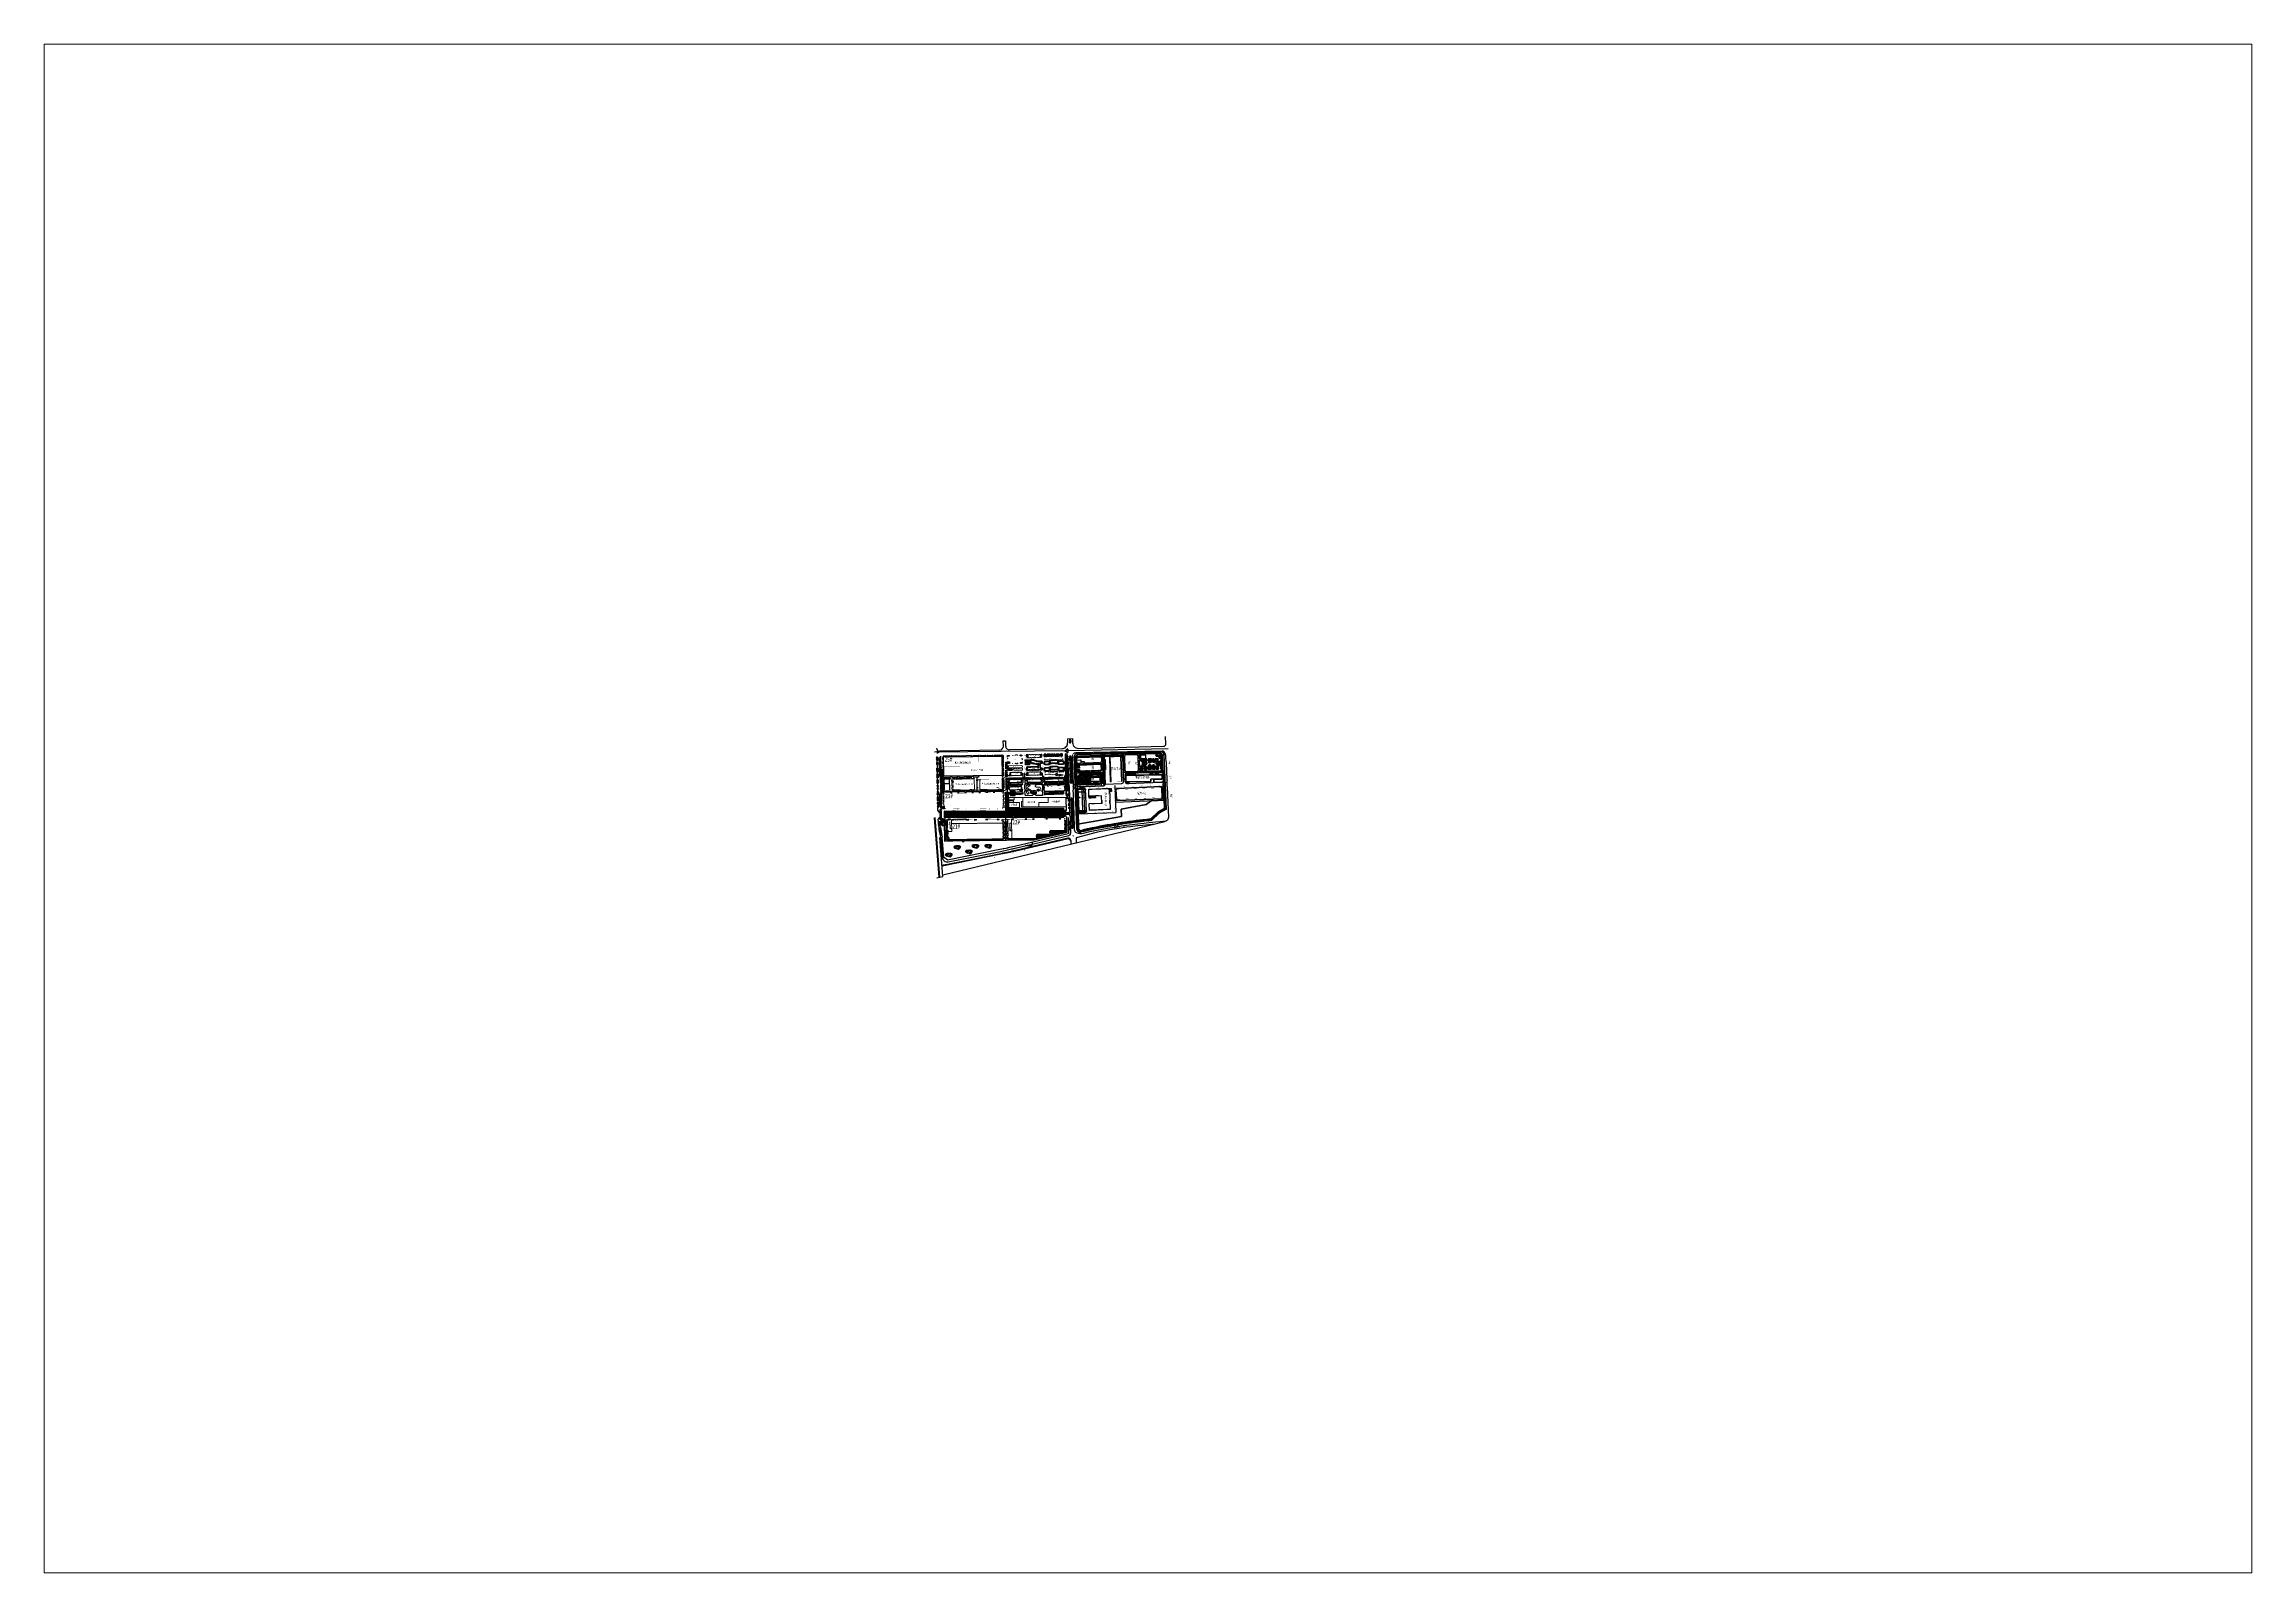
# Paper-space layout '布局2' of a CAD drawing. Extents: x 28 to 254, y 20 to 176.
# The model-space entities are those that its viewports show. They can reach past a viewport. Long polylines and large blocks are cut down to what shows.
import ezdxf
from ezdxf.enums import TextEntityAlignment as Align

# ---------------------------------------------------------------- set-up
doc = ezdxf.new("R2010")
doc.units = 0
doc.header["$LTSCALE"] = 10
doc.header["$PDMODE"] = 96
for name, pattern in [('ACAD_ISO04W100', [30.5, 24, -3, 0.5, -3]), ('CENTER', [50.8, 31.75, -6.35, 6.35, -6.35]), ('CENTER2', [1.125, 0.75, -0.125, 0.125, -0.125]), ('DASH', [0.35, 0.25, -0.1]), ('DIVIDEX2', [63.5, 25.4, -12.7, 0, -12.7, 0, -12.7]), ('DOTE', [2.42, 2, -0.2, 0.02, -0.2]), ('G', [2, 1.25, -0.25, 0.25, -0.25]), ('HIDDEN', [9.525, 6.35, -3.175]), ('x-ozt-rev$0$CENTER2', [1.125, 0.75, -0.125, 0.125, -0.125]), ('x-ozt-rev$0$DASH', [0.35, 0.25, -0.1]), ('x-ozt-rev$0$HIDDEN', [9.525, 6.35, -3.175])]:
    doc.linetypes.add(name, pattern=pattern)
doc.layers.get('0').update_dxf_attribs({"linetype": 'CONTINUOUS', "lineweight": 0})
doc.layers.get('DEFPOINTS').update_dxf_attribs({"linetype": 'CONTINUOUS'})
for name, color, linetype in [('0-中心线', 1, 'CENTER'), ('0-围墙', 5, 'FENCELINE2'), ('0-已建建筑', 7, 'CONTINUOUS'), ('0-已建道路', 132, 'CONTINUOUS'), ('0-建筑', 1, 'CONTINUOUS'), ('0-护坡', 47, 'CONTINUOUS'), ('0-文字', 7, 'CONTINUOUS'), ('0-新建建筑', 1, 'CONTINUOUS'), ('0-新建道路', 4, 'CONTINUOUS'), ('0-标注', 7, 'CONTINUOUS'), ('0-标高', 51, 'CONTINUOUS'), ('0-水体', 140, 'CONTINUOUS'), ('0-用地红线', 1, 'CENTER'), ('0-绿化', 3, 'CONTINUOUS'), ('0-绿化线', 86, 'CONTINUOUS'), ('0-缘石半径', 7, 'CONTINUOUS'), ('0-规划建筑', 6, 'CONTINUOUS'), ('0-车位', 35, 'CONTINUOUS'), ('0-道路', 4, 'CONTINUOUS'), ('0-铺地', 8, 'CONTINUOUS'), ('01', 7, 'CONTINUOUS'), ('02', 1, 'CONTINUOUS'), ('05', 4, 'G'), ('11', 3, 'CONTINUOUS'), ('3T_GLASS', 5, 'CONTINUOUS'), ('6', 6, 'CONTINUOUS'), ('_ㄖ', 140, 'CONTINUOUS'), ('AXIS', 3, 'CONTINUOUS'), ('BG', 7, 'CONTINUOUS'), ('CH_BZ', 7, 'CONTINUOUS'), ('COLUMN', 7, 'CONTINUOUS'), ('DIM_COOR', 3, 'CONTINUOUS'), ('GROUND', 2, 'CONTINUOUS'), ('JIANZ', 201, 'CONTINUOUS'), ('jianzhulunkuox', 255, 'CONTINUOUS'), ('JZD', 1, 'CONTINUOUS'), ('JZP', 7, 'CONTINUOUS'), ('OUTLINE', 7, 'CONTINUOUS'), ('park', 133, 'CONTINUOUS'), ('PUB_DIM', 3, 'CONTINUOUS'), ('PUB_HATCH', 8, 'CONTINUOUS'), ('PUB_TEXT', 7, 'CONTINUOUS'), ('QFF', 14, 'CONTINUOUS'), ('STAIR', 2, 'CONTINUOUS'), ('TX-标注文字', 7, 'CONTINUOUS'), ('WALL', 255, 'CONTINUOUS'), ('WALL1', 7, 'CONTINUOUS'), ('WINDOW', 2, 'CONTINUOUS'), ('WINDOW_TEXT', 7, 'CONTINUOUS'), ('x-ozt-rev$0$2', 7, 'CONTINUOUS'), ('x-ozt-rev$0$3T_GLASS', 253, 'CONTINUOUS'), ('x-ozt-rev$0$_ㄖ', 253, 'CONTINUOUS'), ('x-ozt-rev$0$DIM_COOR', 253, 'CONTINUOUS'), ('x-ozt-rev$0$WALL', 253, 'CONTINUOUS'), ('x-ozt-rev$0$ZW-景观', 253, 'CONTINUOUS'), ('x-ozt-rev$0$ZW-树', 253, 'CONTINUOUS'), ('x-ozt-rev$0$ZW-道路-中心线', 253, 'x-ozt-rev$0$CENTER2'), ('x-ozt-rev$0$ZW-道路-缘石', 253, 'CONTINUOUS'), ('x-ozt-rev$0$坡台雨', 253, 'CONTINUOUS'), ('x-ozt-rev$0$挡墙', 253, 'x-ozt-rev$0$HIDDEN'), ('x-ozt-rev$0$枸架', 253, 'CONTINUOUS'), ('x-ozt-rev$0$树木', 253, 'CONTINUOUS'), ('x-ozt-rev$0$细线', 253, 'CONTINUOUS'), ('x-建筑', 216, 'CONTINUOUS'), ('x-水', 5, 'CONTINUOUS'), ('ZW-字', 7, 'CONTINUOUS'), ('ZW-建筑-粗线', 7, 'CONTINUOUS'), ('ZW-景观', 9, 'CONTINUOUS'), ('ZW-景观-停车线', 8, 'CONTINUOUS'), ('ZW-树', 8, 'CONTINUOUS'), ('ZW-道路-中心线', 1, 'CENTER2'), ('ZW-道路-缘石', 7, 'CONTINUOUS'), ('ZW-道路-边线', 7, 'CONTINUOUS'), ('其它标注', 7, 'CONTINUOUS'), ('围墙', 6, 'FENCELINE2'), ('围墙2', 4, 'CONTINUOUS'), ('图层4', 8, 'CONTINUOUS'), ('填充', 8, 'CONTINUOUS'), ('宅前路', 5, 'CONTINUOUS'), ('尺寸线', 23, 'CONTINUOUS'), ('建筑层', 2, 'CONTINUOUS'), ('挡墙', 6, 'HIDDEN'), ('散水', 2, 'CONTINUOUS'), ('文字', 7, 'CONTINUOUS'), ('暖通', 5, 'CONTINUOUS'), ('本原设计坡度坡长', 141, 'CONTINUOUS'), ('本院设计厂区道路', 161, 'CONTINUOUS'), ('本院设计厂区道路中心', 2, 'DOTE'), ('本院设计标高', 31, 'CONTINUOUS'), ('树', 3, 'CONTINUOUS'), ('桥', 4, 'CONTINUOUS'), ('看线', 7, 'CONTINUOUS'), ('等高线', 201, 'CONTINUOUS'), ('绿化', 3, 'CONTINUOUS'), ('绿化系统', 3, 'CONTINUOUS'), ('缘石半径', 7, 'CONTINUOUS'), ('路緣', 140, 'CONTINUOUS'), ('车棚', 211, 'CONTINUOUS'), ('道路名称', 7, 'CONTINUOUS'), ('道路红线', 20, 'CONTINUOUS'), ('铺地', 252, 'CONTINUOUS')]:
    doc.layers.add(name, color=color, linetype=linetype)
for name, color, linetype, lineweight in [('DGX', 8, 'DASH', 15), ('frame', 7, 'CONTINUOUS', 0), ('PP-COM', 7, 'DIVIDEX2', 0), ('x-ozt-rev$0$6', 253, 'CONTINUOUS', 60), ('x-ozt-rev$0$粗线', 7, 'CONTINUOUS', 60), ('建筑', 43, 'CONTINUOUS', 0)]:
    doc.layers.add(name, color=color, linetype=linetype, lineweight=lineweight)
doc.styles.add('-宋体', font='')
doc.styles.add('-黑体', font='', dxfattribs={"width": 0.8})
doc.styles.add('_HZTXT', font='txt.shx', dxfattribs={"width": 0.8, "bigfont": 'hztxt.shx'})
doc.styles.add('_TCH_DIM', font='SIMPLEX', dxfattribs={"bigfont": 'GBCBIG'})
doc.styles.add('BIGFONT', font='', dxfattribs={"height": 0.2})
doc.styles.add('DIM', font='txt.shx', dxfattribs={"width": 0.6})
doc.styles.add('DIM_FONT', font='SIMPLEX.shx', dxfattribs={"width": 0.8})
doc.styles.add('H1', font='')
doc.styles.add('SIMPLEX', font='SIMPLEX.SHX')
doc.styles.add('ST', font='', dxfattribs={"width": 0.8})
doc.styles.get("Standard").update_dxf_attribs({"font": 'isocp.shx', "width": 0.707, "height": 10, "bigfont": 'intecad.shx'})
doc.styles.add('x-ozt-rev$0$st', font='', dxfattribs={"width": 0.8})
doc.styles.add('x-ozt-rev$0$STANDARD', font='')
doc.styles.add('宋体', font='')
doc.styles.get('-宋体').set_extended_font_data('SimSun')
doc.styles.get('-黑体').set_extended_font_data('SimHei')
doc.styles.get('BIGFONT').set_extended_font_data('NSimSun')
doc.styles.get('H1').set_extended_font_data('SimSun')
doc.styles.get('ST').set_extended_font_data('SimSun')
doc.styles.get('x-ozt-rev$0$st').set_extended_font_data('SimSun')
doc.styles.get('x-ozt-rev$0$STANDARD').set_extended_font_data('SimSun')
doc.styles.get('宋体').set_extended_font_data('SimSun')
doc.linetypes.add('FENCELINE1', pattern='A,0.25,-0.1,[133,ltypeshp.shx,S=0.1,R=0,X=-0.1,Y=0],-0.1,1', length=1.45)
doc.linetypes.add('FENCELINE2', pattern='A,0.25,-0.1,[132,ltypeshp.shx,S=0.1,R=0,X=-0.1,Y=0],-0.1,1', length=1.45)
doc.linetypes.add('x-ozt-rev$0$FENCELINE2', pattern='A,0.25,-0.1,[132,ltypeshp.shx,S=0.1,R=0,X=-0.1,Y=0],-0.1,1', length=1.45)
doc.dimstyles.new('DIMN', dxfattribs={"dimtxt": 300, "dimasz": 1, "dimexe": 250, "dimexo": 300, "dimgap": 150, "dimtad": 1, "dimdec": 0, "dimzin": 0, "dimdsep": 46, "dimtxsty": 'DIM_FONT', "dimblk": '_DIMX', "dimcen": 0.09, "dimclrt": 7, "dimadec": 0, "dimazin": 0, "dimtfac": 1, "dimtdec": 0, "dimtix": 1, "dimtmove": 2, "dimatfit": 3, "dimldrblk": '_DIMX', "dimfxl": 1, "dimtolj": 1, "dimtzin": 0, "dimarcsym": 0})
doc.dimstyles.new('DIMN1000', dxfattribs={"dimscale": 10, "dimtxt": 300, "dimasz": 100, "dimexe": 250, "dimexo": 300, "dimgap": 150, "dimtad": 1, "dimlfac": 0.001, "dimzin": 0, "dimdsep": 46, "dimtxsty": 'DIM_FONT', "dimblk": 'ARCHTICK', "dimcen": 0.09, "dimclrt": 7, "dimazin": 2, "dimtfac": 1, "dimtix": 1, "dimtmove": 2, "dimatfit": 3, "dimldrblk": 'ARCHTICK', "dimfxl": 1, "dimtolj": 1, "dimtzin": 0, "dimarcsym": 0})
doc.dimstyles.new('DIMN1000_M', dxfattribs={"dimscale": 10, "dimtxt": 300, "dimasz": 1, "dimexe": 250, "dimexo": 300, "dimgap": 150, "dimtad": 1, "dimdec": 1, "dimlfac": 0.001, "dimzin": 0, "dimdsep": 46, "dimtxsty": 'DIM_FONT', "dimblk": '_DIMX', "dimcen": 0.09, "dimclrt": 7, "dimadec": 0, "dimazin": 0, "dimtfac": 1, "dimtdec": 0, "dimtix": 1, "dimtmove": 2, "dimatfit": 3, "dimldrblk": '_DIMX', "dimfxl": 1, "dimtolj": 1, "dimtzin": 0, "dimarcsym": 0})
doc.dimstyles.new('ISO-25', dxfattribs={"dimtxt": 3, "dimasz": 1, "dimexe": 1.25, "dimexo": 0.625, "dimtad": 1, "dimdsep": 46, "dimtxsty": '-宋体', "dimblk": 'ARCHTICK', "dimcen": 2.5, "dimazin": 0, "dimtfac": 1, "dimtmove": 0, "dimatfit": 3, "dimfxl": 1, "dimarcsym": 0})
pattern_1 = [(90.711, (9590085, 2566263.7), (-3636.354, 3547.22), [952.49, -6231.64]), (45.711, (9590085, 2566263.7), (-3636.36, 3547.22), [952.49, -4127.46]), (135.711, (9590085, 2566263.7), (-3547.22, -3636.36), [952.49, -4127.46])]
pattern_2 = [(2.2, (-47034699.4, -103395058.4), (1525.389227, 1647.270533), [793.749997, -2381.24999]), (92.2, (-47034287.5, -103395439.7), (-1647.270522, 1525.38924), [793.750003, -2381.25001])]
pattern_3 = [(2.2, (-47034684.8, -103395776.2), (1525.389227, 1647.270533), [793.749997, -2381.24999]), (92.2, (-47034273, -103396157.6), (-1647.270522, 1525.38924), [793.750003, -2381.25001])]
pattern_4 = [(2.2, (-47034383.5, -103395425.1), (1525.389227, 1647.270533), [793.749997, -2381.24999]), (92.2, (-47033971.7, -103395806.5), (-1647.270522, 1525.38924), [793.750003, -2381.25001])]
pattern_5 = [(2.2, (-47034668.6, -103396348.2), (1525.389227, 1647.270533), [793.749997, -2381.24999]), (92.2, (-47034256.8, -103396729.5), (-1647.270522, 1525.38924), [793.750003, -2381.25001])]
pattern_6 = [(2.2, (-47029110, -103389911.3), (1525.389227, 1647.270533), [793.749997, -2381.24999]), (92.2, (-47028698.2, -103390292.6), (-1647.270522, 1525.38924), [793.750003, -2381.25001])]
pattern_7 = [(2.2, (-47029110.2, -103389910.9), (1525.389228, 1647.270521), [793.749997, -2381.24999]), (92.2, (-47028698.4, -103390292.2), (-1647.270521, 1525.389228), [793.749997, -2381.24999])]

# ---------------------------------------------------------------- blocks, each defined once
blk = doc.blocks.new('A')
at = {"layer": 'ZW-树', "linetype": 'Continuous'}
blk.add_circle((0, 0), 4, dxfattribs=at)
blk = doc.blocks.new('道路标高')
at = {"layer": '本院设计标高', "const_width": 490}
blk.add_lwpolyline([(-113, -217, 1), (113, 217, 1)], format="xyb", close=True, dxfattribs=at)
blk = doc.blocks.new('ty')
at = {"layer": '本原设计坡度坡长', "linetype": 'Continuous', "ltscale": 3, "const_width": 100, "flags": 128}
blk.add_lwpolyline([(-3727, 29), (-14925, 29)], dxfattribs=at)
at = {"layer": '本原设计坡度坡长'}
blk.add_solid([(746, 7), (-3724, 489), (-3731, -405)], dxfattribs=at)
blk = doc.blocks.new('_ARCHTICK')
at = {"color": 0, "linetype": 'ByBlock', "const_width": 0.15}
blk.add_lwpolyline([(-0.5, -0.5), (0.5, 0.5)], dxfattribs=at)
blk = doc.blocks.new('*D67')
at = {"layer": 'DEFPOINTS', "color": 0, "lineweight": 0}
for p in [(9541127, 2660095), (9543120, 2660261), (9543120, 2660261)]:
    blk.add_point(p, dxfattribs=at)
at = {"layer": 'PUB_DIM', "color": 0, "lineweight": -2}
for p, q in [((9541127, 2660095), (9540131, 2660012)), ((9540878, 2663084), (9540920, 2662586)), ((9541127, 2660095), (9543120, 2660261)), ((9542872, 2663250), (9542913, 2662752)), ((9543120, 2660261), (9544117, 2660344))]:
    blk.add_line(p, q, dxfattribs=at)
at = {"layer": 'PUB_DIM', "color": 0, "lineweight": -2, "xscale": 1000, "yscale": 1000, "zscale": 1000}
for p, rotation in [((9541127, 2660095), 4.758863109048068), ((9543120, 2660261), 184.7588631090481)]:
    blk.add_blockref('_ARCHTICK', p, dxfattribs=dict(at, rotation=rotation))
at = {"layer": 'PUB_DIM', "color": 7, "insert": (9536984, 2663212), "char_height": 3000, "attachment_point": 5, "rotation": 4.7588631, "style": 'DIM_FONT'}
blk.add_mtext('\\A1;2.00', dxfattribs=at)
blk = doc.blocks.new('*D68')
at = {"layer": 'DEFPOINTS', "color": 0, "lineweight": 0}
for p in [(9556662, 2530742), (9558655, 2530908), (9558655, 2530908)]:
    blk.add_point(p, dxfattribs=at)
at = {"layer": 'PUB_DIM', "color": 0, "lineweight": -2}
for p, q in [((9556662, 2530742), (9555666, 2530659)), ((9556662, 2530742), (9558655, 2530908)), ((9556911, 2527752), (9556870, 2528251)), ((9558655, 2530908), (9559652, 2530991)), ((9558904, 2527918), (9558863, 2528417))]:
    blk.add_line(p, q, dxfattribs=at)
at = {"layer": 'PUB_DIM', "color": 0, "lineweight": -2, "xscale": 1000, "yscale": 1000, "zscale": 1000}
for p, rotation in [((9556662, 2530742), 4.758863108214975), ((9558655, 2530908), 184.758863108215)]:
    blk.add_blockref('_ARCHTICK', p, dxfattribs=dict(at, rotation=rotation))
at = {"layer": 'PUB_DIM', "color": 7, "insert": (9552519, 2533859), "char_height": 3000, "attachment_point": 5, "rotation": 4.7588631, "style": 'DIM_FONT'}
blk.add_mtext('\\A1;2.00', dxfattribs=at)
blk = doc.blocks.new('x-ozt-rev$0$A')
at = {"layer": 'x-ozt-rev$0$ZW-树', "linetype": 'Continuous'}
blk.add_circle((0, 0), 4, dxfattribs=at)
blk = doc.blocks.new('x-ozt-rev$0$A$C572B25EF')
at = {"linetype": 'Continuous', "ltscale": 3, "style": 'x-ozt-rev$0$st', "width": 0.8}
blk.add_text('1F', height=3000, rotation=0.5094941, dxfattribs=at).set_placement((88, 2140), align=Align.MIDDLE_LEFT)
blk = doc.blocks.new('x-ozt-rev$0$_YZH')
at = {"const_width": 0.5}
blk.add_lwpolyline([(-0.25, 0, 1), (0.25, 0, 1)], format="xyb", close=True, dxfattribs=at)
blk = doc.blocks.new('M_J1ILU')
for p, q in [((-12057, 6273), (-14007, 6273)), ((-8545, 1893), (-14007, 3023)), ((-7775, 1822), (-13987, 3121)), ((7760, 1822), (13972, 3121)), ((8530, 1893), (13993, 3023)), ((12043, 6273), (13993, 6273)), ((-8545, -1846), (-14007, -2977)), ((-12057, -6227), (-14007, -6227)), ((-7775, -1775), (-13987, -3074)), ((7760, -1775), (13972, -3074)), ((8530, -1846), (13993, -2977)), ((12043, -6227), (13993, -6227))]:
    blk.add_line(p, q)
for radius in [1900, 1800]:
    blk.add_circle((-7, 23), radius)
for centre, radius, start, end in [((-12057, 23), 6250, 270, 90), ((-8207, 23), 1850, 153.4094737, 179.0816909), ((-8207, 23), 1850, 180.6302775, 204.9570559), ((-8207, 23), 1750, 153.3571121, 179.0255464), ((-8207, 23), 1750, 180.6576072, 204.8154655), ((-8207, 23), 1850, 126.8189473, 151.8607505), ((-8207, 23), 1750, 126.8280296, 151.8480745), ((-8207, 23), 1850, 100.228421, 125.2702242), ((-8207, 23), 1750, 91.5917542, 125.1631811), ((-8207, 23), 1750, 271.5917542, 88.4082458), ((-8206, 24), 1849, 288.3313962, 79.9498391), ((12043, 23), 6250, 90, 270), ((8191, 24), 1849, 100.0501609, 251.6686038), ((8193, 23), 1750, 91.5917542, 268.4082458), ((8193, 23), 1750, 54.8368189, 88.4082458), ((8193, 23), 1850, 54.7297758, 79.771579), ((8193, 23), 1750, 28.1519255, 53.1719704), ((8193, 23), 1850, 28.1392495, 53.1810527), ((8193, 23), 1750, 0.9744536, 26.6428879), ((8193, 23), 1750, 335.1845345, 359.3423928), ((8193, 23), 1850, 0.9183091, 26.5905263), ((8193, 23), 1850, 335.0429441, 359.3697225), ((-8207, 23), 1850, 206.505779, 231.4034444), ((-8207, 23), 1750, 206.4626264, 231.3381901), ((-8207, 23), 1850, 232.9521675, 259.771579), ((-8207, 23), 1750, 232.9752655, 268.4082458), ((8193, 23), 1750, 271.5917542, 307.0247345), ((8193, 23), 1850, 280.228421, 307.0478325), ((8193, 23), 1750, 308.6618099, 333.5373736), ((8193, 23), 1850, 308.5965556, 333.494221)]:
    blk.add_arc(centre, radius, start, end)
at = {"layer": 'OUTLINE'}
for p, q in [((-14107, 7623), (14093, 7623)), ((-14107, -7577), (-14107, 7623)), ((-14007, 7523), (13993, 7523)), ((-14007, -7477), (-14007, 7523)), ((13993, 7523), (13993, -7477)), ((14093, 7623), (14093, -7577)), ((14093, -7577), (-14107, -7577)), ((13993, -7477), (-14007, -7477))]:
    blk.add_line(p, q, dxfattribs=at)
at = {"layer": 'WALL1'}
for p, q in [((-10057, 53), (-9957, 53)), ((-10057, 3), (-9957, 3)), ((-9862, 852), (-9772, 808)), ((-9839, 896), (-9750, 849)), ((-9316, 1504), (-9256, 1424)), ((-9276, 1534), (-9215, 1454)), ((-8257, 1773), (-8257, -1726)), ((-8157, 1773), (-8157, -1726)), ((-57, -1777), (-57, 1821)), ((43, -1777), (43, 1821)), ((8143, 1773), (8143, -1726)), ((8243, 1773), (8243, -1726)), ((9261, 1534), (9200, 1454)), ((9301, 1504), (9242, 1424)), ((9825, 896), (9736, 849)), ((9847, 852), (9757, 808)), ((10043, 53), (9942, 53)), ((10043, 3), (9943, 3)), ((-9885, -757), (-9796, -711)), ((-9863, -802), (-9774, -756)), ((-9362, -1423), (-9301, -1343)), ((-9322, -1453), (-9262, -1373)), ((-9322, -1453), (-9261, -1374)), ((9307, -1453), (9246, -1374)), ((9307, -1453), (9247, -1373)), ((9347, -1423), (9286, -1343)), ((9848, -802), (9759, -756)), ((9871, -757), (9781, -711))]:
    blk.add_line(p, q, dxfattribs=at)
at = {"width": 0.8, "flags": 9}
for tag in ['XSIZE', 'YSIZE']:
    blk.add_attdef(tag, (0, 0), '', height=0.5, dxfattribs=at)
blk = doc.blocks.new('_DIMX')
blk.add_line((-150, 0), (150, 0))
at = {"const_width": 50}
blk.add_lwpolyline([(-70, -70), (70, 70)], dxfattribs=at)
blk = doc.blocks.new('*D74')
at = {"layer": 'DEFPOINTS', "color": 0, "lineweight": 0}
for p in [(10223391, 2956572), (10225701, 2947556), (10236654, 2956831)]:
    blk.add_point(p, dxfattribs=at)
at = {"layer": '尺寸线', "color": 0, "lineweight": -2}
for p, q in [((10223891, 2956581), (10239154, 2956880)), ((10226201, 2947566), (10239331, 2947822)), ((10236831, 2947783), (10236655, 2956821))]:
    blk.add_line(p, q, dxfattribs=at)
at = {"layer": '尺寸线', "color": 0, "lineweight": -2, "xscale": 10, "yscale": 10, "zscale": 10}
for p, rotation in [((10236654, 2956831), 91.1194781867311), ((10236831, 2947773), 271.1194781867311)]:
    blk.add_blockref('_DIMX', p, dxfattribs=dict(at, rotation=rotation))
at = {"layer": '尺寸线', "color": 7, "insert": (10239742, 2952361), "char_height": 3000, "attachment_point": 5, "rotation": 271.1194782, "style": 'DIM_FONT'}
blk.add_mtext('\\A1;9.1 ', dxfattribs=at)
blk = doc.blocks.new('A$C6D854A3F')
at = {"linetype": 'Continuous', "ltscale": 3, "flags": 128}
blk.add_lwpolyline([(2000, 3434, 0, 4000, 0), (2000, 0, 4000, 4000, 0)], format="xyseb", dxfattribs=at)
blk = doc.blocks.new('A$C5B0F0C8C')
at = {"linetype": 'Continuous', "ltscale": 3, "flags": 128}
blk.add_lwpolyline([(2000, 0, 0, 4000, 0), (2000, 3434, 4000, 4000, 0)], format="xyseb", dxfattribs=at)
blk = doc.blocks.new('*D75')
at = {"layer": 'DEFPOINTS', "color": 0, "lineweight": 0}
for p in [(10325211, 3006403), (10331116, 3011321), (10331210, 3006521)]:
    blk.add_point(p, dxfattribs=at)
at = {"layer": '尺寸线', "color": 0, "lineweight": -2}
for p, q in [((10325201, 3006903), (10325069, 3013703)), ((10325107, 3011203), (10325097, 3011203)), ((10325117, 3011203), (10331116, 3011321)), ((10331200, 3007021), (10331067, 3013820)), ((10331126, 3011321), (10331136, 3011321))]:
    blk.add_line(p, q, dxfattribs=at)
at = {"layer": '尺寸线', "color": 0, "lineweight": -2, "xscale": 10, "yscale": 10, "zscale": 10}
for p, rotation in [((10325117, 3011203), 1.119478537979459), ((10331116, 3011321), 181.1194785379794)]:
    blk.add_blockref('_DIMX', p, dxfattribs=dict(at, rotation=rotation))
at = {"layer": '尺寸线', "color": 7, "insert": (10328058, 3014261), "char_height": 3000, "attachment_point": 5, "rotation": 1.1194785, "style": 'DIM_FONT'}
blk.add_mtext('\\A1;6.0 ', dxfattribs=at)
blk = doc.blocks.new('A$C1DC13253')
at = {"layer": 'PUB_TEXT'}
h = blk.add_hatch(color=256, dxfattribs=at)
edge = h.paths.add_edge_path()
edge.add_arc((1016, 1016), 1016, 0, 360)
blk.add_line((1016, 1016), (1016, 2032), dxfattribs=at)
blk.add_circle((1016, 1016), 1016, dxfattribs=at)
blk = doc.blocks.new('*D63')
at = {"layer": 'DEFPOINTS', "color": 0, "lineweight": 0}
for p in [(9546044, 2742467), (9546808, 2742476), (9546833, 2740407)]:
    blk.add_point(p, dxfattribs=at)
at = {"layer": 'PUB_DIM', "color": 0, "lineweight": -2}
for p, q in [((9546508, 2742472), (9545794, 2742463)), ((9546533, 2740403), (9545819, 2740394)), ((9546044, 2742466), (9546050, 2741938)), ((9546069, 2740398), (9546064, 2740793))]:
    blk.add_line(p, q, dxfattribs=at)
for p, rotation in [((9546044, 2742467), 90.70424749637291), ((9546069, 2740397), 270.7042474963729)]:
    blk.add_blockref('_DIMX', p, dxfattribs=dict(at, rotation=rotation))
at = {"layer": 'PUB_DIM', "color": 7, "insert": (9545782, 2741362), "char_height": 300, "attachment_point": 5, "rotation": 270.7042475, "style": 'DIM_FONT'}
blk.add_mtext('\\A1;2070', dxfattribs=at)
blk = doc.blocks.new('_DBLK1')
for p, q in [((-0.47, 0), (-0.47, -0.47)), ((0.47, 0), (0.47, -0.47))]:
    blk.add_line(p, q)
for centre, start, end in [((-0.47, 0), 270, 0), ((0.47, 0), 180, 270)]:
    blk.add_arc(centre, 0.47, start, end)
at = {"layer": 'WINDOW_TEXT', "style": 'SIMPLEX', "flags": 9}
blk.add_attdef('A', text='', height=1, dxfattribs=at).set_placement((0, 1.5), align=Align.MIDDLE)
blk = doc.blocks.new('_ARROW')
blk.add_solid([(0, 0), (-1, 0.1), (-1, -0.1)])
blk = doc.blocks.new('$DorLib2D$00000132')
at = {"color": 0, "linetype": 'Continuous'}
for p, q in [((-0.5, 0.1), (-0.5, 0)), ((-0.1, 0.1), (-0.5, 0.1)), ((-0.1, 0), (-0.1, 0.1)), ((0.1, 0.1), (0.5, 0.1)), ((0.1, 0), (0.1, 0.1)), ((0.5, 0.1), (0.5, 0)), ((-0.5, 0), (-0.1, 0)), ((-0.2, 0), (0.2, 0)), ((-0.2, -0.1), (-0.2, 0)), ((0.2, -0.1), (-0.2, -0.1)), ((0.5, 0), (0.1, 0)), ((0.2, 0), (0.2, -0.1))]:
    blk.add_line(p, q, dxfattribs=at)
blk = doc.blocks.new('$DorLib2D$00000126')
at = {"color": 0, "linetype": 'Continuous'}
for p, q in [((-0.5, 0.5), (-0.5, 0.9)), ((0.5, 0.9), (0.5, 0.5))]:
    blk.add_line(p, q, dxfattribs=at)
at = {"color": 0, "linetype": 'DASH'}
for p, q in [((-0.5, 0.9), (0.5, 0.9)), ((-0.5, 0.5), (0.5, 0.5))]:
    blk.add_line(p, q, dxfattribs=at)
blk = doc.blocks.new('*D66')
at = {"layer": 'DEFPOINTS', "color": 0, "linetype": 'Continuous', "lineweight": 0}
for p in [(10392451, 2949622), (10396006, 2950539), (10396033, 2949745)]:
    blk.add_point(p, dxfattribs=at)
at = {"layer": 'PUB_TEXT', "color": 0, "linetype": 'Continuous', "lineweight": -2}
for p, q in [((10392424, 2950415), (10396006, 2950539)), ((10392451, 2949622), (10392424, 2950416)), ((10396033, 2949746), (10396006, 2950540))]:
    blk.add_line(p, q, dxfattribs=at)
for p, rotation in [((10392424, 2950415), 181.9778016778507), ((10396006, 2950539), 1.977801677850741)]:
    blk.add_blockref('_ARCHTICK', p, dxfattribs=dict(at, rotation=rotation))
at = {"layer": 'PUB_TEXT', "color": 0, "linetype": 'Continuous', "insert": (10394215, 2950479), "char_height": 3, "attachment_point": 5, "rotation": 1.9778017, "style": '-宋体'}
blk.add_mtext('3583.9', dxfattribs=at)
blk = doc.blocks.new('gc0000')
blk.add_point((0, 0))
blk = doc.blocks.new('*D78')
at = {"layer": '0-标注', "color": 0, "linetype": 'Continuous', "lineweight": -2}
for p, q in [((10791785, 3035976), (10791656, 3039326)), ((10791657, 3039325), (10797657, 3039556)), ((10797688, 3038751), (10797657, 3039557))]:
    blk.add_line(p, q, dxfattribs=at)
at = {"layer": 'DEFPOINTS', "color": 0, "linetype": 'Continuous', "lineweight": 0}
for p in [(10791785, 3035976), (10797657, 3039556), (10797688, 3038750)]:
    blk.add_point(p, dxfattribs=at)
at = {"layer": '0-标注', "color": 0, "linetype": 'Continuous', "lineweight": -2}
for p, rotation in [((10791657, 3039325), 182.1999999930865), ((10797657, 3039556), 2.199999993086457)]:
    blk.add_blockref('_ARCHTICK', p, dxfattribs=dict(at, rotation=rotation))
at = {"layer": '0-标注', "color": 0, "linetype": 'Continuous', "insert": (10794657, 3039443), "char_height": 3, "attachment_point": 5, "rotation": 2.2, "style": '-宋体'}
blk.add_mtext('6004.98', dxfattribs=at)
blk = doc.blocks.new('*D81')
at = {"layer": '0-标注', "color": 0, "linetype": 'Continuous', "lineweight": -2}
for p, q in [((10395759, 3024117), (10388261, 3023829)), ((10388375, 3020851), (10388261, 3023830)), ((10395873, 3021140), (10395759, 3024118))]:
    blk.add_line(p, q, dxfattribs=at)
at = {"layer": 'DEFPOINTS', "color": 0, "linetype": 'Continuous', "lineweight": 0}
for p in [(10388261, 3023829), (10388375, 3020851), (10395873, 3021139)]:
    blk.add_point(p, dxfattribs=at)
at = {"layer": '0-标注', "color": 0, "linetype": 'Continuous', "lineweight": -2}
for p, rotation in [((10388261, 3023829), 182.2000000000028), ((10395759, 3024117), 2.200000000002822)]:
    blk.add_blockref('_ARCHTICK', p, dxfattribs=dict(at, rotation=rotation))
at = {"layer": '0-标注', "color": 0, "linetype": 'Continuous', "insert": (10392010, 3023975), "char_height": 3, "attachment_point": 5, "rotation": 2.2, "style": '-宋体'}
blk.add_mtext('7503.28', dxfattribs=at)
blk = doc.blocks.new('*D82')
at = {"layer": '0-标注', "color": 0, "linetype": 'Continuous', "lineweight": -2}
for p, q in [((10451115, 2881445), (10448317, 2881338)), ((10453501, 2746438), (10448319, 2881338)), ((10447372, 2746202), (10453502, 2746438))]:
    blk.add_line(p, q, dxfattribs=at)
at = {"layer": 'DEFPOINTS', "color": 0, "linetype": 'Continuous', "lineweight": 0}
for p in [(10448319, 2881338), (10451116, 2881446), (10447372, 2746202)]:
    blk.add_point(p, dxfattribs=at)
at = {"layer": '0-标注', "color": 0, "linetype": 'Continuous', "lineweight": -2}
for p, rotation in [((10448319, 2881338), 92.19999999210151), ((10453501, 2746438), 272.1999999921015)]:
    blk.add_blockref('_ARCHTICK', p, dxfattribs=dict(at, rotation=rotation))
at = {"layer": '0-标注', "color": 0, "linetype": 'Continuous', "insert": (10450912, 2813888), "char_height": 3, "attachment_point": 5, "rotation": 272.2, "style": '-宋体'}
blk.add_mtext('135000', dxfattribs=at)
blk = doc.blocks.new('*D83')
at = {"layer": '0-标注', "color": 0, "linetype": 'Continuous', "lineweight": -2}
for p, q in [((10459047, 2864015), (10456049, 2863900)), ((10456187, 2860309), (10456049, 2863901)), ((10459122, 2862053), (10459047, 2864016))]:
    blk.add_line(p, q, dxfattribs=at)
at = {"layer": 'DEFPOINTS', "color": 0, "linetype": 'Continuous', "lineweight": 0}
for p in [(10456049, 2863900), (10456187, 2860308), (10459123, 2862053)]:
    blk.add_point(p, dxfattribs=at)
at = {"layer": '0-标注', "color": 0, "linetype": 'Continuous', "lineweight": -2}
for p, rotation in [((10456049, 2863900), 182.1999999930865), ((10459047, 2864015), 2.199999993086514)]:
    blk.add_blockref('_ARCHTICK', p, dxfattribs=dict(at, rotation=rotation))
at = {"layer": '0-标注', "color": 0, "linetype": 'Continuous', "insert": (10457548, 2863959), "char_height": 3, "attachment_point": 5, "rotation": 2.2, "style": '-宋体'}
blk.add_mtext('3000', dxfattribs=at)
blk = doc.blocks.new('*D84')
at = {"layer": '0-标注', "color": 0, "linetype": 'Continuous', "lineweight": -2}
for p, q in [((10456049, 2863900), (10414080, 2862288)), ((10414218, 2858697), (10414080, 2862289)), ((10456187, 2860309), (10456049, 2863901))]:
    blk.add_line(p, q, dxfattribs=at)
at = {"layer": 'DEFPOINTS', "color": 0, "linetype": 'Continuous', "lineweight": 0}
for p in [(10414080, 2862288), (10414218, 2858696), (10456187, 2860308)]:
    blk.add_point(p, dxfattribs=at)
at = {"layer": '0-标注', "color": 0, "linetype": 'Continuous', "lineweight": -2}
for p, rotation in [((10414080, 2862288), 182.1999999930865), ((10456049, 2863900), 2.199999993086514)]:
    blk.add_blockref('_ARCHTICK', p, dxfattribs=dict(at, rotation=rotation))
at = {"layer": '0-标注', "color": 0, "linetype": 'Continuous', "insert": (10435065, 2863096), "char_height": 3, "attachment_point": 5, "rotation": 2.2, "style": '-宋体'}
blk.add_mtext('42000', dxfattribs=at)
blk = doc.blocks.new('*D85')
at = {"layer": '0-标注', "color": 0, "linetype": 'Continuous', "lineweight": -2}
for p, q in [((10414080, 2862288), (10410987, 2862169)), ((10411186, 2856967), (10410987, 2862170)), ((10414218, 2858697), (10414080, 2862289))]:
    blk.add_line(p, q, dxfattribs=at)
at = {"layer": 'DEFPOINTS', "color": 0, "linetype": 'Continuous', "lineweight": 0}
for p in [(10410987, 2862169), (10411187, 2856967), (10414218, 2858696)]:
    blk.add_point(p, dxfattribs=at)
at = {"layer": '0-标注', "color": 0, "linetype": 'Continuous', "lineweight": -2}
for p, rotation in [((10410987, 2862169), 182.1999999930865), ((10414080, 2862288), 2.199999993086514)]:
    blk.add_blockref('_ARCHTICK', p, dxfattribs=dict(at, rotation=rotation))
at = {"layer": '0-标注', "color": 0, "linetype": 'Continuous', "insert": (10412533, 2862230), "char_height": 3, "attachment_point": 5, "rotation": 2.2, "style": '-宋体'}
blk.add_mtext('3095.89', dxfattribs=at)
blk = doc.blocks.new('*D86')
at = {"layer": '0-标注', "color": 0, "linetype": 'Continuous', "lineweight": -2}
for p, q in [((10410987, 2862169), (10401993, 2861823)), ((10402193, 2856622), (10401993, 2861824)), ((10411186, 2856967), (10410987, 2862170))]:
    blk.add_line(p, q, dxfattribs=at)
at = {"layer": 'DEFPOINTS', "color": 0, "linetype": 'Continuous', "lineweight": 0}
for p in [(10401993, 2861823), (10402193, 2856621), (10411187, 2856967)]:
    blk.add_point(p, dxfattribs=at)
at = {"layer": '0-标注', "color": 0, "linetype": 'Continuous', "lineweight": -2}
for p, rotation in [((10401993, 2861823), 182.1999999930865), ((10410987, 2862169), 2.199999993086514)]:
    blk.add_blockref('_ARCHTICK', p, dxfattribs=dict(at, rotation=rotation))
at = {"layer": '0-标注', "color": 0, "linetype": 'Continuous', "insert": (10406490, 2861998), "char_height": 3, "attachment_point": 5, "rotation": 2.2, "style": '-宋体'}
blk.add_mtext('9000', dxfattribs=at)
blk = doc.blocks.new('*D87')
at = {"layer": '0-标注', "color": 0, "linetype": 'Continuous', "lineweight": -2}
for p, q in [((10401993, 2861823), (10394456, 2861534)), ((10394606, 2857629), (10394456, 2861535)), ((10402193, 2856622), (10401993, 2861824))]:
    blk.add_line(p, q, dxfattribs=at)
at = {"layer": 'DEFPOINTS', "color": 0, "linetype": 'Continuous', "lineweight": 0}
for p in [(10394456, 2861534), (10394606, 2857629), (10402193, 2856621)]:
    blk.add_point(p, dxfattribs=at)
at = {"layer": '0-标注', "color": 0, "linetype": 'Continuous', "lineweight": -2}
for p, rotation in [((10394456, 2861534), 182.1999999930865), ((10401993, 2861823), 2.199999993086514)]:
    blk.add_blockref('_ARCHTICK', p, dxfattribs=dict(at, rotation=rotation))
at = {"layer": '0-标注', "color": 0, "linetype": 'Continuous', "insert": (10398224, 2861681), "char_height": 3, "attachment_point": 5, "rotation": 2.2, "style": '-宋体'}
blk.add_mtext('7543.28', dxfattribs=at)
blk = doc.blocks.new('*D89')
at = {"layer": '0-标注', "color": 0, "linetype": 'Continuous', "lineweight": -2}
for p, q in [((10943090, 2882610), (10955081, 2883071)), ((10943184, 2880169), (10943090, 2882611)), ((10955150, 2881282), (10955081, 2883072))]:
    blk.add_line(p, q, dxfattribs=at)
at = {"layer": 'DEFPOINTS', "color": 0, "linetype": 'Continuous', "lineweight": 0}
for p in [(10943184, 2880168), (10955081, 2883071), (10955150, 2881282)]:
    blk.add_point(p, dxfattribs=at)
at = {"layer": '0-标注', "color": 0, "linetype": 'Continuous', "lineweight": -2}
for p, rotation in [((10943090, 2882610), 182.1999999930865), ((10955081, 2883071), 2.199999993086457)]:
    blk.add_blockref('_ARCHTICK', p, dxfattribs=dict(at, rotation=rotation))
at = {"layer": '0-标注', "color": 0, "linetype": 'Continuous', "insert": (10949086, 2882842), "char_height": 3, "attachment_point": 5, "rotation": 2.2, "style": '-宋体'}
blk.add_mtext('12000', dxfattribs=at)
blk = doc.blocks.new('*D90')
at = {"layer": '0-标注', "color": 0, "linetype": 'Continuous', "lineweight": -2}
for p, q in [((10955081, 2883071), (10962037, 2883338)), ((10955150, 2881282), (10955081, 2883072)), ((10962077, 2882312), (10962037, 2883339))]:
    blk.add_line(p, q, dxfattribs=at)
at = {"layer": 'DEFPOINTS', "color": 0, "linetype": 'Continuous', "lineweight": 0}
for p in [(10955150, 2881282), (10962037, 2883338), (10962077, 2882311)]:
    blk.add_point(p, dxfattribs=at)
at = {"layer": '0-标注', "color": 0, "linetype": 'Continuous', "lineweight": -2}
for p, rotation in [((10955081, 2883071), 182.1999999930865), ((10962037, 2883338), 2.199999993086457)]:
    blk.add_blockref('_ARCHTICK', p, dxfattribs=dict(at, rotation=rotation))
at = {"layer": '0-标注', "color": 0, "linetype": 'Continuous', "insert": (10958559, 2883206), "char_height": 3, "attachment_point": 5, "rotation": 2.2, "style": '-宋体'}
blk.add_mtext('6961.32', dxfattribs=at)
blk = doc.blocks.new('*D92')
at = {"layer": '0-标注', "color": 0, "linetype": 'Continuous', "lineweight": -2}
for p, q in [((10389004, 2900581), (10395486, 2900836)), ((10389397, 2890593), (10395879, 2890848)), ((10395878, 2890848), (10395485, 2900836))]:
    blk.add_line(p, q, dxfattribs=at)
at = {"layer": 'DEFPOINTS', "color": 0, "linetype": 'Continuous', "lineweight": 0}
for p in [(10389003, 2900581), (10389397, 2890593), (10395485, 2900836)]:
    blk.add_point(p, dxfattribs=at)
at = {"layer": '0-标注', "color": 0, "linetype": 'Continuous', "lineweight": -2}
for p, rotation in [((10395485, 2900836), 92.25476600404171), ((10395878, 2890848), 272.2547660040418)]:
    blk.add_blockref('_ARCHTICK', p, dxfattribs=dict(at, rotation=rotation))
at = {"layer": '0-标注', "color": 0, "linetype": 'Continuous', "insert": (10395683, 2895842), "char_height": 3, "attachment_point": 5, "rotation": 272.254766, "style": '-宋体'}
blk.add_mtext('9995.98', dxfattribs=at)
blk = doc.blocks.new('*D95')
at = {"layer": '0-标注', "color": 0, "linetype": 'Continuous', "lineweight": -2}
for p, q in [((10907017, 3099010), (10903366, 3098950)), ((10903505, 3090647), (10903367, 3098950)), ((10907155, 3090708), (10903504, 3090647))]:
    blk.add_line(p, q, dxfattribs=at)
at = {"layer": 'DEFPOINTS', "color": 0, "linetype": 'Continuous', "lineweight": 0}
for p in [(10903367, 3098950), (10907017, 3099010, -43696), (10907156, 3090708, -43696)]:
    blk.add_point(p, dxfattribs=at)
at = {"layer": '0-标注', "color": 0, "linetype": 'Continuous', "lineweight": -2}
for p, rotation in [((10903367, 3098950), 90.95316505785908), ((10903505, 3090647), 270.9531650578591)]:
    blk.add_blockref('_ARCHTICK', p, dxfattribs=dict(at, rotation=rotation))
at = {"layer": '0-标注', "color": 0, "linetype": 'Continuous', "insert": (10903438, 3094799), "char_height": 3, "attachment_point": 5, "rotation": 270.9531651, "style": '-宋体'}
blk.add_mtext('8303.39', dxfattribs=at)
blk = doc.blocks.new('*D96')
at = {"layer": '0-标注', "color": 0, "linetype": 'Continuous', "lineweight": -2}
for p, q in [((10905815, 3092214), (10905897, 3087680)), ((10916096, 3087866), (10905897, 3087681)), ((10916014, 3092399), (10916096, 3087865))]:
    blk.add_line(p, q, dxfattribs=at)
at = {"layer": 'DEFPOINTS', "color": 0, "linetype": 'Continuous', "lineweight": 0}
for p in [(10905815, 3092214, -43696), (10905897, 3087681), (10916014, 3092400, -43696)]:
    blk.add_point(p, dxfattribs=at)
at = {"layer": '0-标注', "color": 0, "linetype": 'Continuous', "lineweight": -2}
for p, rotation in [((10905897, 3087681), 181.0398989302194), ((10916096, 3087866), 1.039898930219394)]:
    blk.add_blockref('_ARCHTICK', p, dxfattribs=dict(at, rotation=rotation))
at = {"layer": '0-标注', "color": 0, "linetype": 'Continuous', "insert": (10910997, 3087775), "char_height": 3, "attachment_point": 5, "rotation": 1.0398989, "style": '-宋体'}
blk.add_mtext('10201.13', dxfattribs=at)
blk = doc.blocks.new('*D98')
at = {"layer": '0-标注', "color": 0, "linetype": 'Continuous', "lineweight": -2}
for p, q in [((10924870, 3094710), (10922392, 3094683)), ((10922609, 3074687), (10922394, 3094683)), ((10925085, 3074714), (10922608, 3074687))]:
    blk.add_line(p, q, dxfattribs=at)
at = {"layer": 'DEFPOINTS', "color": 0, "linetype": 'Continuous', "lineweight": 0}
for p in [(10922394, 3094683), (10924870, 3094710, -43696), (10925086, 3074714, -43696)]:
    blk.add_point(p, dxfattribs=at)
at = {"layer": '0-标注', "color": 0, "linetype": 'Continuous', "lineweight": -2}
for p, rotation in [((10922394, 3094683), 90.61711162832734), ((10922609, 3074687), 270.6171116283273)]:
    blk.add_blockref('_ARCHTICK', p, dxfattribs=dict(at, rotation=rotation))
at = {"layer": '0-标注', "color": 0, "linetype": 'Continuous', "insert": (10922503, 3084685), "char_height": 3, "attachment_point": 5, "rotation": 270.6171116, "style": '-宋体'}
blk.add_mtext('19997.62', dxfattribs=at)
blk = doc.blocks.new('*D100')
at = {"layer": '0-标注', "color": 0, "linetype": 'Continuous', "lineweight": -2}
for p, q in [((10929570, 3098669), (10943876, 3098823)), ((10929612, 3094762), (10929570, 3098670)), ((10943924, 3094359), (10943876, 3098824))]:
    blk.add_line(p, q, dxfattribs=at)
at = {"layer": 'DEFPOINTS', "color": 0, "linetype": 'Continuous', "lineweight": 0}
for p in [(10929612, 3094761), (10943876, 3098823), (10943924, 3094358)]:
    blk.add_point(p, dxfattribs=at)
at = {"layer": '0-标注', "color": 0, "linetype": 'Continuous', "lineweight": -2}
for p, rotation in [((10929570, 3098669), 180.6171102916346), ((10943876, 3098823), 0.6171102916346102)]:
    blk.add_blockref('_ARCHTICK', p, dxfattribs=dict(at, rotation=rotation))
at = {"layer": '0-标注', "color": 0, "linetype": 'Continuous', "insert": (10936723, 3098748), "char_height": 3, "attachment_point": 5, "rotation": 0.6171103, "style": '-宋体'}
blk.add_mtext('14306.24', dxfattribs=at)
blk = doc.blocks.new('*D101')
at = {"layer": '0-标注', "color": 0, "linetype": 'Continuous', "lineweight": -2}
for p, q in [((10943876, 3098823), (10953871, 3098930)), ((10943924, 3094359), (10943876, 3098824)), ((10953916, 3094743), (10953871, 3098932))]:
    blk.add_line(p, q, dxfattribs=at)
at = {"layer": 'DEFPOINTS', "color": 0, "linetype": 'Continuous', "lineweight": 0}
for p in [(10943924, 3094358), (10953871, 3098930), (10953916, 3094742)]:
    blk.add_point(p, dxfattribs=at)
at = {"layer": '0-标注', "color": 0, "linetype": 'Continuous', "lineweight": -2}
for p, rotation in [((10943876, 3098823), 180.6171102916346), ((10953871, 3098930), 0.6171102916346102)]:
    blk.add_blockref('_ARCHTICK', p, dxfattribs=dict(at, rotation=rotation))
at = {"layer": '0-标注', "color": 0, "linetype": 'Continuous', "insert": (10948873, 3098879), "char_height": 3, "attachment_point": 5, "rotation": 0.6171103, "style": '-宋体'}
blk.add_mtext('9995.99', dxfattribs=at)

msp = doc.modelspace()

# ---------------------------------------------------------------- hatches: boundary and pattern name
at = {"layer": '0-标高'}
h = msp.add_hatch(color=0, dxfattribs=at)
edge = h.paths.add_edge_path()
edge.add_arc((10380288.966, 2898844.473), 1137.479, 0, 360)
at = {"layer": '0-水体', "linetype": 'Continuous'}
h = msp.add_hatch(dxfattribs=at)
h.set_pattern_fill('AR-RROOF', color=0, scale=1999.999993, angle=2.2, style=0)
h.set_pattern_definition([(2.2, (-47034699.4, -103395058.4), (5486.37612, 2752.638894), [38099.99987, -5080, 12699.99996, -2540]), (2.2, (-47031372.4, -103393659.6), (-2667.8095, 3278.20496), [7619.99997, -838.2, 15239.99995, -1905]), (2.2, (-47033513.2, -103392852.2), (13132.93618, 2207.571818), [20319.99993, -3556, 10159.99997, -2540])])
edge = h.paths.add_edge_path()
edge.add_line((10796697.686, 3063674.035), (10800640.488, 3064907.348))
edge.add_line((10800640.488, 3064907.348), (10803608.057, 3065393.863))
edge.add_line((10803608.057, 3065393.863), (10812494.659, 3065103.721))
edge.add_line((10812494.659, 3065103.721), (10814103.327, 3064809.171))
edge.add_line((10814103.327, 3064809.171), (10821708.639, 3062087.614))
edge.add_line((10821708.639, 3062087.614), (10832458.582, 3057280.866))
edge.add_line((10832458.582, 3057280.866), (10838510.029, 3053686.057))
edge.add_line((10838510.029, 3053686.057), (10840383.714, 3052561.424))
edge.add_line((10840383.714, 3052561.424), (10845778.216, 3045528.693))
edge.add_arc((10840127.284, 3043172.194), 6122.591, 313.1027827949, 22.6366636597, ccw=False)
edge.add_line((10844310.907, 3038701.912), (10837797.064, 3033965.389))
edge.add_line((10837797.064, 3033965.389), (10828710.354, 3028783.208))
edge.add_line((10828710.354, 3028783.208), (10821083.355, 3024582.012))
edge.add_line((10821083.355, 3024582.012), (10817155.415, 3023652.037))
edge.add_line((10817155.415, 3023652.037), (10804804.147, 3022269.405))
edge.add_line((10804804.147, 3022269.405), (10802207.867, 3022550.634))
edge.add_line((10802207.867, 3022550.634), (10800175.443, 3023108.038))
edge.add_line((10800175.443, 3023108.038), (10798212.57, 3024054.051))
edge.add_arc((10798476.792, 3043903.107), 19850.814, 269.2373477027, 95.1419680849)
at = {"layer": '0-绿化'}
h = msp.add_hatch(dxfattribs=at)
h.set_pattern_fill('CROSS', color=0, scale=999.999997, angle=2.2, style=0)
h.set_pattern_definition(pattern_6)
edge = h.paths.add_edge_path()
edge.add_arc((10391148.916, 2909661.593), 9000, 281.5147529021, 2.1999999999)
edge.add_line((10400142.282, 2910007.083), (10393187.984, 3091032.584))
edge.add_line((10393187.984, 3091032.584), (10421039.414, 3092007.628))
edge.add_line((10421039.414, 3092007.628), (10683011.03, 3100161.78))
edge.add_line((10683011.03, 3100161.78), (10689246.846, 3103016.22))
edge.add_line((10689246.846, 3103016.22), (10691663.111, 3109364.243))
edge.add_line((10691663.111, 3109364.243), (10691523.065, 3113070.003))
edge.add_line((10691523.065, 3113070.003), (10405079.061, 3105995.956))
edge.add_arc((10405562.191, 3086274.265), 19727.608, 91.4033162047, 182.9966842122)
edge.add_line((10385861.559, 3085242.942), (10392945.498, 2900842.733))
h = msp.add_hatch(dxfattribs=at)
h.set_pattern_fill('CROSS', color=0, scale=999.999997, angle=2.2, style=0)
h.set_pattern_definition(pattern_7)
edge = h.paths.add_edge_path()
edge.add_arc((10583634.414, 3076020.939), 12000, 121.1033345622, 156.3580672822)
edge.add_line((10572641.58, 3080833.174), (10576489.858, 2980659.666))
edge.add_line((10576489.858, 2980659.666), (10572174.518, 2980493.887))
edge.add_line((10572174.518, 2980493.887), (10574821.221, 2911726.823))
edge.add_line((10574821.221, 2911726.823), (10584127.953, 2912084.122))
edge.add_line((10584127.953, 2912084.122), (10577435.416, 3086295.784))
h = msp.add_hatch(dxfattribs=at)
h.set_pattern_fill('CROSS', color=0, scale=999.999997, angle=2.2, style=0)
h.set_pattern_definition(pattern_6)
edge = h.paths.add_edge_path()
edge.add_line((10701520.911, 3113316.845), (10703203.005, 3107892.535))
edge.add_line((10703203.005, 3107892.535), (10706766.711, 3104938.556))
edge.add_line((10706766.711, 3104938.556), (10710650.159, 3104112.307))
edge.add_line((10710650.159, 3104112.307), (10923804.81, 3106834.298))
edge.add_line((10923804.81, 3106834.298), (10928127.371, 3106087.683))
edge.add_line((10928127.371, 3106087.683), (10931911.084, 3103821.325))
edge.add_line((10931911.084, 3103821.325), (10934385.191, 3100774.509))
edge.add_line((10934385.191, 3100774.509), (10935626.328, 3097637.243))
edge.add_line((10935626.328, 3097637.243), (10935956.757, 3095010.572))
edge.add_line((10935956.757, 3095010.572), (10936618.621, 3049706.924))
edge.add_line((10936618.621, 3049706.924), (10937387.282, 2997093.113))
edge.add_line((10937387.282, 2997093.113), (10954096.29, 2997432.97))
edge.add_line((10954096.29, 2997432.97), (10956671.485, 2930398.751))
edge.add_line((10956671.485, 2930398.751), (10957402.473, 2927610.645))
edge.add_line((10957402.473, 2927610.645), (10958460.341, 2925656.605))
edge.add_line((10958460.341, 2925656.605), (10959956.402, 2924483.424))
edge.add_line((10959956.402, 2924483.424), (10953221.703, 3099792.596))
edge.add_arc((10933736.076, 3099044.034), 19500, 2.1999997915, 91.4143180886)
edge.add_line((10933254.777, 3118538.093), (10819682.758, 3115734.054))
edge.add_line((10819682.758, 3115734.054), (10701520.911, 3113316.845))
h = msp.add_hatch(dxfattribs=at)
h.set_pattern_fill('CROSS', color=0, scale=999.999997, angle=2.2, style=0)
h.set_pattern_definition(pattern_2)
edge = h.paths.add_edge_path()
edge.add_line((10805423.137, 3099322.071), (10804582.87, 3099311.341))
edge.add_arc((10804697.791, 3090312.075), 9000, 90.7316291816, 182.1794914577)
edge.add_line((10795704.302, 3089969.804), (10795812.106, 3086971.628))
edge.add_arc((10798809.455, 3087086.322), 2999.542, 182.1913636321, 271.4234849202)
edge.add_line((10798883.969, 3084087.706), (10805760.909, 3084267.982))
edge.add_line((10805760.909, 3084267.982), (10805423.137, 3099322.071))
h = msp.add_hatch(dxfattribs=at)
h.set_pattern_fill('CROSS', color=0, scale=999.999997, angle=2.2, style=0)
h.set_pattern_definition(pattern_2)
edge = h.paths.add_edge_path()
edge.add_line((10805863.855, 3081271.139), (10798971.999, 3081100.919))
edge.add_arc((10799315.416, 3077963.08), 3156.575, 96.2458026026, 178.9610642503)
edge.add_line((10796159.36, 3078020.315), (10796193.773, 3077124.523))
edge.add_arc((10803593.704, 3078858.606), 7600.396, 193.1885900151, 263.7928999761)
edge.add_line((10802771.929, 3071302.767), (10813847.177, 3071020.634))
edge.add_arc((10813337.858, 3051027.12), 20000, 66.6948840707, 88.5407520147, ccw=False)
edge.add_line((10821250.409, 3069395.341), (10823330.483, 3068499.3))
edge.add_line((10823330.483, 3068499.3), (10827703.999, 3066578.85))
edge.add_line((10827703.999, 3066578.85), (10830651.93, 3065195.734))
edge.add_line((10830651.93, 3065195.734), (10833314.335, 3064029.553))
edge.add_line((10833314.335, 3064029.553), (10839105.709, 3060962.294))
edge.add_line((10839105.709, 3060962.294), (10842065.215, 3059135.947))
edge.add_arc((10843640.705, 3061688.951), 3000, 238.320760279, 1.414849142)
edge.add_line((10846639.79, 3061763.025), (10846434.268, 3070084.188))
edge.add_arc((10843435.182, 3070010.114), 3000, 1.4148487629, 91.4148487628)
edge.add_line((10843361.108, 3073009.2), (10838063.971, 3072131.87))
edge.add_line((10838063.971, 3072131.87), (10805954.945, 3071685.836))
edge.add_line((10805954.945, 3071685.836), (10805863.855, 3081271.139))
h = msp.add_hatch(dxfattribs=at)
h.set_pattern_fill('CROSS', color=0, scale=999.999997, angle=2.2, style=0)
h.set_pattern_definition(pattern_4)
edge = h.paths.add_edge_path()
edge.add_arc((10872750.867, 3070359.651), 3000, 1.4148487629, 91.4148487621)
edge.add_line((10872676.793, 3073358.736), (10857672.649, 3072988.152))
edge.add_arc((10857746.723, 3069989.067), 3000, 91.4148491779, 181.4148491787)
edge.add_line((10854747.638, 3069914.993), (10855072.826, 3056748.851))
edge.add_arc((10861070.996, 3056896.999), 6000, 181.4148487619, 271.4148487621)
edge.add_line((10861219.144, 3050898.828), (10870225.117, 3051121.265))
edge.add_arc((10870076.969, 3057119.435), 6000, 271.4148491784, 1.4148491786)
edge.add_line((10876075.14, 3057267.583), (10875749.952, 3070433.725))
h = msp.add_hatch(dxfattribs=at)
h.set_pattern_fill('CROSS', color=0, scale=999.999997, angle=2.2, style=0)
h.set_pattern_definition(pattern_4)
edge = h.paths.add_edge_path()
edge.add_arc((10888745.989, 3070754.711), 3000, 1.4148487619, 91.4148487627)
edge.add_line((10888671.915, 3073753.797), (10884673.135, 3073655.032))
edge.add_arc((10884747.208, 3070655.946), 3000, 91.4148491782, 181.4148491787)
edge.add_line((10881748.123, 3070581.872), (10882147.385, 3054416.645))
edge.add_arc((10885146.47, 3054490.719), 3000, 181.4148487627, 271.4148487613)
edge.add_line((10885220.544, 3051491.633), (10889219.324, 3051590.399))
edge.add_arc((10889145.25, 3054589.484), 3000, 271.4148491792, 1.4148491789)
edge.add_line((10892144.336, 3054663.558), (10891745.074, 3070828.785))
h = msp.add_hatch(dxfattribs=at)
h.set_pattern_fill('CROSS', color=0, scale=999.999997, angle=2.2, style=0)
h.set_pattern_definition([(2.2, (-47034695.5, -103395939.3), (1525.389227, 1647.270533), [793.749997, -2381.24999]), (92.2, (-47034283.7, -103396320.7), (-1647.270522, 1525.38924), [793.750003, -2381.25001])])
edge = h.paths.add_edge_path()
edge.add_line((10916340.581, 3066282.987), (10916225.881, 3070926.948))
edge.add_arc((10913226.796, 3070852.874), 3000, 1.4148487617, 91.414848762)
edge.add_line((10913152.722, 3073851.96), (10900356.306, 3073535.904))
edge.add_arc((10900430.38, 3070536.818), 3000, 91.414849178, 181.4148491785)
edge.add_line((10897431.294, 3070462.744), (10897761.907, 3057076.958))
edge.add_arc((10900760.992, 3057151.032), 3000, 181.4148487448, 302.2607175253)
edge.add_line((10902362.31, 3054614.148), (10904440.316, 3055925.815))
edge.add_line((10904440.316, 3055925.815), (10909051.463, 3059418.921))
edge.add_line((10909051.463, 3059418.921), (10915095.595, 3063775.164))
edge.add_arc((10913341.496, 3066208.914), 3000, 305.7817739159, 1.4671871435)
edge.add_arc((10913341.496, 3066208.914), 3000, 1.4148488586, 1.4671867351, ccw=False)
h = msp.add_hatch(dxfattribs=at)
h.set_pattern_fill('CROSS', color=0, scale=999.999997, angle=2.2, style=0)
h.set_pattern_definition(pattern_7)
edge = h.paths.add_edge_path()
edge.add_line((10419149.485, 3031837.58), (10419799.768, 3014907.897))
edge.add_line((10419799.768, 3014907.897), (10409137.723, 3014498.303))
edge.add_arc((10408984.172, 3018495.355), 4000, 182.2, 272.2, ccw=False)
edge.add_line((10404987.121, 3018341.803), (10404719.82, 3025299.846))
edge.add_arc((10413713.186, 3025645.336), 9000, 92.1999999999, 182.2000000001, ccw=False)
edge.add_line((10413367.695, 3034638.703), (10551995.231, 3039964.235))
edge.add_arc((10552340.721, 3030970.869), 9000, 2.2, 92.2, ccw=False)
edge.add_line((10561334.088, 3031316.359), (10561662.336, 3022771.81))
edge.add_arc((10558664.547, 3022656.646), 3000, 272.2, 2.2, ccw=False)
edge.add_line((10558779.711, 3019658.857), (10558200.252, 3019636.6))
edge.add_line((10558200.252, 3019636.6), (10557527.32, 3037153.52))
edge.add_line((10557527.32, 3037153.52), (10419149.485, 3031837.58))
h = msp.add_hatch(dxfattribs=at)
h.set_pattern_fill('CROSS', color=0, scale=999.999997, angle=2.2, style=0)
h.set_pattern_definition(pattern_7)
edge = h.paths.add_edge_path()
edge.add_line((10420106.828, 3006913.792), (10420472.964, 2997382.989))
edge.add_line((10420472.964, 2997382.989), (10485569.647, 2999883.751))
edge.add_line((10485569.647, 2999883.751), (10485703.966, 2996387.339))
edge.add_arc((10481706.914, 2996233.788), 4000, 272.2000004169, 2.2, ccw=False)
edge.add_line((10481860.465, 2992236.736), (10418092.936, 2989787.035))
edge.add_arc((10417632.25, 3001778.155), 11999.967, 182.1998407937, 272.2001592064, ccw=False)
edge.add_line((10405641.127, 3001317.536), (10405601.325, 3002353.597))
edge.add_arc((10409598.377, 3002507.148), 4000, 92.1999999999, 182.2, ccw=False)
edge.add_line((10409444.826, 3006504.2), (10420106.828, 3006913.792))
h = msp.add_hatch(dxfattribs=at)
h.set_pattern_fill('CROSS', color=0, scale=999.999997, angle=2.2, style=0)
h.set_pattern_definition(pattern_6)
edge = h.paths.add_edge_path()
edge.add_arc((10416277.536, 2958893.417), 9000, 92.2000488458, 152.2735653138, ccw=False)
edge.add_line((10415932.038, 2967886.783), (10456113.683, 2969430.411))
edge.add_arc((10456251.88, 2965833.065), 3599.999, 2.1999900945, 92.2000094886, ccw=False)
edge.add_line((10459849.226, 2965971.261), (10460332.912, 2953380.548))
edge.add_line((10460332.912, 2953380.548), (10489911.095, 2954516.827))
edge.add_line((10489911.095, 2954516.827), (10491293.055, 2918543.368))
edge.add_line((10491293.055, 2918543.368), (10552048.241, 2920877.347))
edge.add_line((10552048.241, 2920877.347), (10552087.328, 2919859.884))
edge.add_arc((10544293.077, 2919560.459), 7800, 272.2000002085, 2.2000002084, ccw=False)
edge.add_line((10544592.502, 2911766.208), (10421272.189, 2907028.72))
edge.add_arc((10420857.601, 2917820.759), 10800, 182.1999997916, 272.1999997916, ccw=False)
edge.add_line((10410065.562, 2917406.171), (10408310.924, 2963080.672))
h = msp.add_hatch(dxfattribs=at)
h.set_pattern_fill('CROSS', color=0, scale=999.999997, angle=2.2, style=0)
h.set_pattern_definition(pattern_6)
edge = h.paths.add_edge_path()
edge.add_arc((10539336.811, 2970425.899), 12000, 44.0103147403, 92.1999998447)
edge.add_line((10538876.157, 2982417.054), (10424159.775, 2978010.095))
edge.add_arc((10424274.939, 2975012.306), 3000, 92.2000002085, 182.2000002083)
edge.add_line((10421277.15, 2974897.143), (10421315.538, 2973897.88))
edge.add_line((10421315.538, 2973897.88), (10547967.388, 2978763.353))
h = msp.add_hatch(dxfattribs=at)
h.set_pattern_fill('CROSS', color=0, scale=999.999997, angle=2.2, style=0)
h.set_pattern_definition(pattern_7)
edge = h.paths.add_edge_path()
edge.add_line((10493563.75, 3000190.854), (10558850.855, 3002698.586))
edge.add_line((10558850.855, 3002698.586), (10558430.547, 3013641.018))
edge.add_line((10558430.547, 3013641.018), (10559010.038, 3013663.28))
edge.add_arc((10559125.201, 3010665.491), 3000, 2.2, 92.2, ccw=False)
edge.add_line((10562122.99, 3010780.655), (10562255.395, 3007334.049))
edge.add_arc((10550264.24, 3006873.395), 12000, 272.2000000001, 2.1999999995, ccw=False)
edge.add_line((10550724.894, 2994882.24), (10497848.672, 2992850.941))
edge.add_arc((10497695.121, 2996847.993), 4000, 182.1999995831, 272.2, ccw=False)
edge.add_line((10493698.069, 2996694.441), (10493563.75, 3000190.854))
h = msp.add_hatch(dxfattribs=at)
h.set_pattern_fill('CROSS', color=0, scale=999.999997, angle=2.2, style=0)
h.set_pattern_definition(pattern_7)
edge = h.paths.add_edge_path()
edge.add_line((10742629.137, 2970762.125), (10742116.11, 2984116.578))
edge.add_line((10742116.11, 2984116.578), (10719677.135, 2983659.799))
edge.add_arc((10719921.363, 2971662.284), 12000, 91.1661819181, 182.1794914577)
edge.add_line((10707930.044, 2971205.923), (10709539.534, 2928915.099))
edge.add_arc((10721530.853, 2929371.46), 12000, 182.1794914578, 272.2)
edge.add_line((10721991.506, 2917380.305), (10731637.287, 2917750.859))
edge.add_line((10731637.287, 2917750.859), (10731275.336, 2927172.694))
edge.add_line((10731275.336, 2927172.694), (10711597.782, 2926854.224))
edge.add_line((10711597.782, 2926854.224), (10710895.47, 2970248.534))
edge.add_line((10710895.47, 2970248.534), (10742629.137, 2970762.125))
h = msp.add_hatch(dxfattribs=at)
h.set_pattern_fill('CROSS', color=0, scale=999.999997, angle=2.2, style=0)
h.set_pattern_definition(pattern_2)
edge = h.paths.add_edge_path()
edge.add_arc((10816027.502, 3011260.386), 6000, 1.4148487712, 96.4387503843)
edge.add_line((10815354.656, 3017222.54), (10802258.832, 3015744.639))
edge.add_arc((10802707.396, 3011769.87), 4000, 96.4387508003, 182.2000002077)
edge.add_line((10798710.344, 3011616.318), (10798923.699, 3006062.522))
edge.add_arc((10810914.854, 3006523.176), 12000, 182.2000000001, 266.4866047456)
edge.add_line((10810179.472, 2994545.73), (10809889.593, 3006282.271))
edge.add_line((10809889.593, 3006282.271), (10819142.746, 3006502.525))
edge.add_arc((10819071.855, 3009501.687), 3000, 271.3540521972, 1.4148484188)
edge.add_arc((10835076.162, 3010175.09), 13019.024, 180.1911634276, 182.6385345259, ccw=False)
edge.add_line((10822057.21, 3010131.653), (10822025.673, 3011408.534))
h = msp.add_hatch(dxfattribs=at)
h.set_pattern_fill('CROSS', color=0, scale=999.999997, angle=2.2, style=0)
h.set_pattern_definition(pattern_3)
edge = h.paths.add_edge_path()
edge.add_arc((10840295.468, 3018219.931), 6000, 1.41484871, 113.3168214424)
edge.add_line((10837920.577, 3023729.912), (10834575.572, 3022288.161))
edge.add_line((10834575.572, 3022288.161), (10831681.177, 3021121.814))
edge.add_arc((10833923.75, 3015556.666), 6000, 111.9478255209, 181.4148491677)
edge.add_line((10827925.579, 3015408.519), (10828070.159, 3009554.794))
edge.add_arc((10831069.244, 3009628.867), 3000, 181.4148487627, 267.454757934)
edge.add_line((10830936.019, 3006631.827), (10843574.885, 3006943.992))
edge.add_arc((10843500.811, 3009943.077), 3000, 271.4148491795, 1.4148491793)
edge.add_line((10846499.897, 3010017.151), (10846293.639, 3018368.078))
h = msp.add_hatch(dxfattribs=at)
h.set_pattern_fill('CROSS', color=0, scale=999.999997, angle=2.2, style=0)
h.set_pattern_definition(pattern_3)
edge = h.paths.add_edge_path()
edge.add_arc((10868062.073, 3028717.448), 6000, 1.4148487623, 91.4148487615)
edge.add_line((10867913.925, 3034715.619), (10860893.337, 3034542.219))
edge.add_line((10860893.337, 3034542.219), (10855490.946, 3031938.879))
edge.add_arc((10858095.617, 3026533.725), 6000, 115.7287915294, 181.4067355558)
edge.add_arc((10858095.617, 3026533.725), 6000, 181.4067355457, 181.4148494561)
edge.add_line((10852097.446, 3026385.578), (10852498.067, 3010165.298))
edge.add_arc((10855497.153, 3010239.372), 3000, 181.414848762, 271.4148487621)
edge.add_line((10855571.226, 3007240.287), (10871583.679, 3007635.775))
edge.add_arc((10871509.606, 3010634.86), 3000, 271.4148491779, 1.4148491788)
edge.add_line((10874508.691, 3010708.934), (10874060.243, 3028865.596))
h = msp.add_hatch(dxfattribs=at)
h.set_pattern_fill('CROSS', color=0, scale=999.999997, angle=2.2, style=0)
h.set_pattern_definition(pattern_5)
edge = h.paths.add_edge_path()
edge.add_arc((10890071.733, 3028688.747), 6000, 1.4148487613, 91.4148487623)
edge.add_line((10889923.585, 3034686.918), (10885924.555, 3034588.147))
edge.add_arc((10886072.703, 3028589.976), 6000, 91.4148491792, 181.414849179)
edge.add_line((10880074.532, 3028441.828), (10880522.98, 3010285.167))
edge.add_arc((10883522.065, 3010359.241), 3000, 181.4148487617, 271.4148487618)
edge.add_line((10883596.139, 3007360.155), (10893593.339, 3007607.074))
edge.add_arc((10893519.266, 3010606.159), 3000, 271.4148491792, 1.414849179)
edge.add_line((10896518.351, 3010680.233), (10896069.903, 3028836.895))
h = msp.add_hatch(dxfattribs=at)
h.set_pattern_fill('CROSS', color=0, scale=999.999997, angle=2.2, style=0)
h.set_pattern_definition(pattern_5)
edge = h.paths.add_edge_path()
edge.add_arc((10905515.607, 3010902.455), 3000, 181.4148487617, 271.414848762)
edge.add_line((10905589.681, 3007903.369), (10916586.341, 3008174.973))
edge.add_arc((10916512.267, 3011174.059), 3000, 271.4148491787, 1.4148491785)
edge.add_line((10919511.352, 3011248.133), (10919331.902, 3018513.667))
edge.add_arc((10913333.731, 3018365.52), 6000, 1.4148487947, 60.3943125418)
edge.add_line((10916297.9, 3023582.195), (10911225.171, 3026464.572))
edge.add_arc((10908261.002, 3021247.897), 6000, 60.3943127814, 181.414849146)
edge.add_line((10902262.831, 3021099.749), (10902516.522, 3010828.381))
h = msp.add_hatch(dxfattribs=at)
h.set_pattern_fill('CROSS', color=0, scale=999.999997, angle=2.2, style=0)
h.set_pattern_definition([(2.2, (-47029210.2, -103389912.2), (1525.389228, 1647.270521), [793.749997, -2381.24999]), (92.2, (-47028798.4, -103390293.6), (-1647.270521, 1525.389228), [793.749997, -2381.24999])])
edge = h.paths.add_edge_path()
edge.add_arc((10910297.259, 3043795.588), 7000, 122.1505073859, 237.4763378971)
edge.add_line((10906533.724, 3037893.402), (10920630.636, 3028904.491))
edge.add_arc((10922243.58, 3031434), 3000, 237.4763378971, 0.7861735506)
edge.add_line((10925243.297, 3031475.163), (10924908.691, 3055859.522))
edge.add_arc((10921908.973, 3055818.359), 3000, 0.7861735506, 122.1505073851)
edge.add_line((10920312.538, 3058358.318), (10906572.244, 3049722.16))
h = msp.add_hatch(dxfattribs=at)
h.set_pattern_fill('CROSS', color=0, scale=999.999997, angle=2.2, style=0)
h.set_pattern_definition(pattern_6)
h.paths.add_polyline_path([(10417621.455, 2744058.482), (10412362.325, 2880957.502), (10456329.893, 2882646.565), (10461589.023, 2745747.545)], flags=16)
edge = h.paths.add_edge_path()
edge.add_arc((10422469.889, 2875851.716), 12000, 92.2000002084, 182.2000002084)
edge.add_line((10410478.734, 2875391.063), (10415584.695, 2742479.131))
edge.add_arc((10427575.85, 2742939.785), 12000, 182.1999997916, 272.1999997915)
edge.add_line((10428036.504, 2730948.63), (10452114.686, 2731873.62))
edge.add_arc((10451650.464, 2743957.674), 12092.967, 272.200000207, 9.3112743402)
edge.add_line((10463584.093, 2745914.292), (10458539.169, 2877237.358))
edge.add_arc((10446548.014, 2876776.705), 12000, 2.1999997916, 92.1999997915)
edge.add_line((10446087.361, 2888767.86), (10422009.235, 2887842.871))
h = msp.add_hatch(dxfattribs=at)
h.set_pattern_fill('CROSS', color=0, scale=999.999997, angle=2.2, style=0)
h.set_pattern_definition([(2.2, (-47030209.2, -103389953.5), (1525.389227, 1647.270533), [793.749997, -2381.24999]), (92.2, (-47029797.3, -103390334.8), (-1647.270522, 1525.38924), [793.750003, -2381.25001])])
edge = h.paths.add_edge_path()
edge.add_line((10655380.802, 2812202.521), (10652803.704, 2879286.288))
edge.add_line((10652803.704, 2879286.288), (10650805.178, 2879209.512))
edge.add_line((10650805.178, 2879209.512), (10653127.641, 2818754.105))
edge.add_arc((10665118.796, 2819214.759), 12000, 182.1999998847, 215.7573096368)
h = msp.add_hatch(dxfattribs=at)
h.set_pattern_fill('CROSS', color=0, scale=999.999997, angle=2.2, style=0)
h.set_pattern_definition([(182.2, (76606670.8, -98640303.7), (-1647.270522, 1525.38924), [793.749997, -2381.24999]), (92.2, (76606289.5, -98640715.5), (1525.389227, 1647.270533), [793.750003, -2381.25001])])
edge = h.paths.add_edge_path()
edge.add_line((10943368.374, 2823265.887), (10940791.276, 2890349.654))
edge.add_line((10940791.276, 2890349.654), (10942789.801, 2890426.43))
edge.add_line((10942789.801, 2890426.43), (10945112.264, 2829971.023))
edge.add_arc((10933121.109, 2829510.369), 12000, 328.6426903632, 2.2000001152, ccw=False)
at = {"layer": '0-铺地'}
h = msp.add_hatch(dxfattribs=at)
h.set_pattern_fill('ANSI37', color=0, scale=3000, angle=47.2, style=0)
h.set_pattern_definition([(92.2, (-47029110, -103389911), (-4758.98964, -182.82194), []), (182.2, (-47029110, -103389911), (182.82194, -4758.98964), [])])
h.paths.add_polyline_path([(10742116.11, 2984116.578), (10773922.422, 2984764.044), (10774478.94, 2970277.465), (10742667.534, 2969762.616)])
at = {"layer": '01', "lineweight": 0}
h = msp.add_hatch(dxfattribs=at)
h.set_pattern_fill('ANSI34', color=3, scale=500, style=0)
h.paths.add_polyline_path([(9972825.285, 2762877.517), (9972825.285, 2863519.617), (9952513.237, 2863519.617), (9952513.237, 2742539.867), (9972825.285, 2742539.867)])
h = msp.add_hatch(dxfattribs=at)
h.set_pattern_fill('ANSI34', color=3, scale=500, style=0)
h.paths.add_polyline_path([(9863176.952, 2706055.333), (9863116.605, 2710874.881), (9869116.129, 2710950.437), (9875115.654, 2711025.993), (9881115.178, 2711101.549), (9887114.702, 2711177.105), (9893114.226, 2711252.662), (9899113.751, 2711328.218), (9905113.275, 2711403.774), (9911112.799, 2711479.33), (9917112.323, 2711554.886), (9923111.848, 2711630.442), (9929617.962, 2711712.378), (9929615.48, 2711912.363), (9923109.344, 2711830.427), (9917109.819, 2711754.87), (9911110.295, 2711679.314), (9905110.771, 2711603.758), (9899111.247, 2711528.202), (9893111.722, 2711452.646), (9887112.198, 2711377.09), (9881112.674, 2711301.534), (9875113.149, 2711225.977), (9869113.625, 2711150.421), (9863114.101, 2711074.865), (9863076.54, 2714074.63), (9869076.064, 2714150.186), (9875075.589, 2714225.742), (9881075.113, 2714301.298), (9887074.637, 2714376.855), (9893074.161, 2714452.411), (9899073.686, 2714527.967), (9905073.21, 2714603.523), (9911072.734, 2714679.079), (9917072.258, 2714754.635), (9923071.783, 2714830.191), (9929578.259, 2714912.132), (9929615.48, 2711912.363), (9929617.962, 2711712.378), (9929640.838, 2709868.743, -0.4142666349), (9926677.746, 2706831.746), (9923172.47, 2706788.888), (9917172.918, 2706715.532), (9911173.367, 2706642.177), (9905173.815, 2706568.821), (9899174.263, 2706495.466), (9893174.711, 2706422.11), (9887175.159, 2706348.755), (9881175.607, 2706275.4), (9875176.056, 2706202.044), (9869176.504, 2706128.689), (9863176.952, 2706055.333), (9679201.619, 2703805.901), (9859390.567, 2703805.901, -0.562750894), (9859845.901, 2704088.93, -0.2854662658), (9860017.733, 2703805.901), (9952106.801, 2703805.901), (9972825.285, 2703805.901), (9972825.285, 2724965.739), (9972825.285, 2742539.867), (9952513.237, 2742539.867), (9566169.401, 2742539.867), (9566169.401, 2703805.901), (9679201.619, 2703805.901), (9863176.952, 2706055.333)])
h.paths.add_polyline_path([(9951475.937, 2704489.296, -1), (9951759.439, 2705048.766, -1), (9951475.937, 2704489.296)], flags=16)
h.paths.add_polyline_path([(9909558.662, 2704140.755, -1), (9909842.164, 2704700.225, -1), (9909558.662, 2704140.755)], flags=16)
h.paths.add_polyline_path([(9929267.123, 2728083.498, -1), (9929550.625, 2728642.968, -1), (9929267.123, 2728083.498)], flags=16)
h.paths.add_polyline_path([(9929375.698, 2733865.223), (9922844.867, 2733785.4), (9916845.315, 2733712.071), (9910845.763, 2733638.742), (9904846.211, 2733565.413), (9898846.659, 2733492.085), (9892847.107, 2733418.756), (9886847.555, 2733345.427), (9880848.003, 2733272.098), (9874848.451, 2733198.769), (9868848.899, 2733125.44), (9862849.347, 2733052.111), (9862812.126, 2736051.88), (9862750.091, 2741051.496), (9868749.643, 2741124.825), (9874749.195, 2741198.153), (9880748.747, 2741271.482), (9886748.299, 2741344.811), (9892747.851, 2741418.14), (9898747.402, 2741491.469), (9904746.954, 2741564.798), (9910746.506, 2741638.127), (9916746.058, 2741711.456), (9922745.61, 2741784.785), (9926244.313, 2741827.547, -0.4142135354), (9929280.743, 2738864.449), (9929318.725, 2736864.75)], flags=16)
h = msp.add_hatch(dxfattribs=at)
h.set_pattern_fill('ANSI34', color=3, scale=500, style=0)
h.paths.add_polyline_path([(9972825.285, 2703805.901), (10321181.142, 2703805.901), (10321181.142, 2729288.152), (9972825.285, 2724965.739), (9972825.285, 2703805.901)])
h.paths.add_polyline_path([(9972825.285, 2742539.867), (9972825.285, 2724965.739), (10321181.142, 2729288.152), (10321181.142, 2762877.517), (9972825.285, 2762877.517)])
h.paths.add_polyline_path([(9990481.447, 2704966.208, -1), (9990764.949, 2705525.678, -1), (9990481.447, 2704966.208)], flags=16)
h.paths.add_polyline_path([(10008671.975, 2707909.179), (9996672.899, 2707760.294), (9990673.361, 2707685.851), (9984673.823, 2707611.409), (9981674.054, 2707574.187, -0.4142135624), (9978637.063, 2710536.735), (9978614.73, 2712336.597), (9978612.249, 2712536.581), (9978575.028, 2715536.35), (9984574.566, 2715610.793), (9990574.104, 2715685.235), (9996573.642, 2715759.678), (10002573.181, 2715834.12), (10008572.719, 2715908.563), (10014572.257, 2715983.005), (10014609.478, 2712983.236), (10008609.94, 2712908.794), (10002610.402, 2712834.351), (9996610.864, 2712759.909), (9990611.325, 2712685.466), (9984611.787, 2712611.024), (9978612.249, 2712536.581), (9978614.73, 2712336.597), (9984614.269, 2712411.039), (9990613.807, 2712485.482), (9996613.345, 2712559.924), (10008612.421, 2712708.809), (10014611.96, 2712783.252), (10014671.514, 2707983.621), (10008671.975, 2707909.179)], flags=16)
h.paths.add_polyline_path([(9978263.752, 2728682.571, -1), (9978547.253, 2729242.041, -1), (9978263.752, 2728682.571)], flags=16)
h.paths.add_polyline_path([(9978299.47, 2750042.066), (9984146.441, 2750114.615), (9990145.979, 2750189.058), (9996145.517, 2750263.5), (10002145.056, 2750337.943), (10008144.594, 2750412.386), (10014144.132, 2750486.828), (10014219.675, 2744398.639), (10014296.82, 2738181.297), (10008297.281, 2738106.854), (10002297.743, 2738032.412), (9996298.205, 2737957.969), (9990298.667, 2737883.527), (9984299.129, 2737809.084), (9978353.372, 2737735.309), (9978354.248, 2737535.304), (9984301.61, 2737609.1), (9990301.148, 2737683.542), (9996300.686, 2737757.985), (10002300.225, 2737832.427), (10008299.763, 2737906.87), (10014299.301, 2737981.312), (10014336.522, 2734981.543), (10008336.984, 2734907.101), (10002337.446, 2734832.658), (9996337.908, 2734758.215), (9990338.37, 2734683.773), (9984338.831, 2734609.33), (9978367.388, 2734535.237), (9978354.248, 2737535.304), (9978353.372, 2737735.309), (9978326.138, 2743953.271)], flags=16)
at = {"layer": '02'}
for points in [[(10432442.621, 2978818.655, 1), (10433309.448, 2978851.955, 1)], [(10432639.929, 2973682.58, -1), (10433506.756, 2973715.88, -1)], [(10466417.56, 2980123.84, 1), (10467284.387, 2980157.14, 1)], [(10466614.868, 2974987.765, -1), (10467481.695, 2975021.065, -1)], [(10502391.025, 2981505.801, 1), (10503257.852, 2981539.101, 1)], [(10502588.333, 2976369.726, -1), (10503455.16, 2976403.026, -1)], [(10538364.49, 2982887.762, 1), (10539231.317, 2982921.062, 1)], [(10538561.798, 2977751.687, -1), (10539428.625, 2977784.988, -1)]]:
    msp.add_hatch(color=0, dxfattribs=at).paths.add_polyline_path(points)
at = {"layer": '_ㄖ', "linetype": 'Continuous'}
h = msp.add_hatch(dxfattribs=at)
h.set_pattern_fill('ANSI31', color=0, scale=800, angle=0.7108919228, style=0)
h.set_pattern_definition([(45.710892, (13731003.67, 3477676.33), (-71.582549, 69.827922), [])])
h.paths.add_polyline_path([(9565718.176, 2775177.633), (9564718.253, 2775165.226), (9564725.697, 2774565.272), (9565725.62, 2774577.679)])
h.paths.add_polyline_path([(9565800.063, 2768578.141), (9565740.067, 2768577.397), (9565740.067, 2768577.449), (9564800.139, 2768565.786), (9564807.583, 2767965.832), (9565807.506, 2767978.239)])
at = {"layer": '图层4', "ltscale": 3}
h = msp.add_hatch(dxfattribs=at)
h.set_pattern_fill('DASH', color=0, scale=8000, angle=1.9778014415, style=0)
h.set_pattern_definition([(0.7109, (9689197.4, 2709387.4), (987.516, 1012.33), [1000, -1000])])
edge = h.paths.add_edge_path()
edge.add_line((9923071.788, 2714829.757), (9923015.116, 2719329.835))
edge.add_line((9923015.116, 2719329.835), (9928531.136, 2719353.784))
edge.add_arc((9928535.478, 2718353.793), 1000, 0.7108919231, 90.2487619236, ccw=False)
edge.add_line((9929535.401, 2718366.2), (9929578.9, 2714912.14))
edge.add_line((9929578.9, 2714912.14), (9923071.777, 2714830.662))
edge.add_line((9923071.777, 2714830.662), (9923071.788, 2714829.757))
at = {"layer": '填充'}
h = msp.add_hatch(dxfattribs=at)
h.set_pattern_fill('ANSI31', color=0, scale=800, angle=0.7108919228, style=0)
h.set_pattern_definition([(135.710892, (9071153.95, 2383543.08), (69.827922, 71.582549), [])])
h.paths.add_polyline_path([(9615235.404, 2688045.121), (9615835.358, 2688052.565), (9615848.386, 2687002.646), (9615248.432, 2686995.202)])
h = msp.add_hatch(dxfattribs=at)
h.set_pattern_fill('ANSI31', color=0, scale=800, angle=0.7108919228, style=0)
h.set_pattern_definition([(45.710892, (10173904.24, 2397226.05), (-71.582549, 69.827922), [])])
h.paths.add_polyline_path([(9622434.906, 2688134.453), (9621834.953, 2688127.008), (9621847.98, 2687077.089), (9622447.934, 2687084.533)])
h = msp.add_hatch(dxfattribs=at)
h.set_pattern_fill('ANSI31', color=0, scale=800, angle=0.7108919228, style=0)
h.set_pattern_definition([(135.710892, (9167146.56, 2384734.16), (69.827922, 71.582549), [])])
h.paths.add_polyline_path([(9711228.015, 2689236.201), (9711827.969, 2689243.645), (9711840.996, 2688193.726), (9711241.043, 2688186.282)])
h = msp.add_hatch(dxfattribs=at)
h.set_pattern_fill('ANSI31', color=0, scale=800, angle=0.7108919228, style=0)
h.set_pattern_definition([(45.710892, (10269896.85, 2398417.13), (-71.582549, 69.827922), [])])
h.paths.add_polyline_path([(9718427.517, 2689325.533), (9717827.563, 2689318.089), (9717840.591, 2688268.169), (9718440.545, 2688275.614)])
h = msp.add_hatch(dxfattribs=at)
h.set_pattern_fill('ANSI31', color=0, scale=800, angle=0.7108919228, style=0)
h.set_pattern_definition([(135.710892, (9215142.86, 2385329.7), (69.827922, 71.582549), [])])
h.paths.add_polyline_path([(9759224.321, 2689831.741), (9759824.274, 2689839.185), (9759837.302, 2688789.266), (9759237.348, 2688781.822)])
h = msp.add_hatch(dxfattribs=at)
h.set_pattern_fill('ANSI31', color=0, scale=800, angle=0.7108919228, style=0)
h.set_pattern_definition([(45.710892, (10317893.16, 2399012.67), (-71.582549, 69.827922), [])])
h.paths.add_polyline_path([(9766423.823, 2689921.073), (9765823.869, 2689913.629), (9765836.896, 2688863.71), (9766436.85, 2688871.154)])
h = msp.add_hatch(dxfattribs=at)
h.set_pattern_fill('ANSI31', color=0, scale=800, angle=0.7108919228, style=0)
h.set_pattern_definition([(135.710892, (9287137.32, 2386223.01), (69.827922, 71.582549), [])])
h.paths.add_polyline_path([(9831218.779, 2690725.051), (9831818.733, 2690732.496), (9831831.76, 2689682.577), (9831231.806, 2689675.132)])
h = msp.add_hatch(dxfattribs=at)
h.set_pattern_fill('ANSI31', color=0, scale=800, angle=0.7108919228, style=0)
h.set_pattern_definition([(45.710892, (10389887.62, 2399905.98), (-71.582549, 69.827922), [])])
h.paths.add_polyline_path([(9838418.281, 2690814.383), (9837818.327, 2690806.939), (9837831.354, 2689757.02), (9838431.308, 2689764.464)])
h = msp.add_hatch(dxfattribs=at)
h.set_pattern_fill('ANSI31', color=0, scale=800, angle=0.7108919228, style=0)
h.set_pattern_definition([(135.710892, (9359131.78, 2387116.32), (69.827922, 71.582549), [])])
h.paths.add_polyline_path([(9903213.237, 2691618.362), (9903813.191, 2691625.806), (9903826.218, 2690575.887), (9903226.264, 2690568.442)])
h = msp.add_hatch(dxfattribs=at)
h.set_pattern_fill('ANSI31', color=0, scale=800, angle=0.7108919228, style=0)
h.set_pattern_definition([(45.710892, (10461882.07, 2400799.29), (-71.582549, 69.827922), [])])
h.paths.add_polyline_path([(9910412.739, 2691707.693), (9909812.785, 2691700.249), (9909825.812, 2690650.33), (9910425.766, 2690657.774)])
h = msp.add_hatch(dxfattribs=at)
h.set_pattern_fill('ANSI31', color=0, scale=800, angle=-89.2891080772, style=0)
h.set_pattern_definition([(315.710892, (9647401.76, 2123693.21), (69.827922, 71.582549), [])])
h.paths.add_polyline_path([(9938228.276, 2681762.038), (9938220.832, 2682361.991), (9937320.901, 2682350.825), (9937170.913, 2682348.964), (9937178.357, 2681749.01)])
h.paths.add_polyline_path([(9938310.163, 2675162.546), (9938302.719, 2675762.499), (9937252.8, 2675749.472), (9937260.244, 2675149.518)])
h = msp.add_hatch(dxfattribs=at)
h.set_pattern_fill('ANSI31', color=0, scale=800, angle=-89.2891080772, style=0)
h.set_pattern_definition([(315.710892, (9647699.53, 2099695.06), (69.827922, 71.582549), [])])
h.paths.add_polyline_path([(9938526.046, 2657763.885), (9938518.602, 2658363.839), (9937618.671, 2658352.672), (9937468.683, 2658350.811), (9937476.127, 2657750.857)])
h.paths.add_polyline_path([(9938607.933, 2651164.393), (9938600.489, 2651764.347), (9937550.57, 2651751.319), (9937558.014, 2651151.366)])
h = msp.add_hatch(dxfattribs=at)
h.set_pattern_fill('ANSI31', color=0, scale=800, angle=0.7077560953, style=0)
h.set_pattern_definition([(45.707756, (10552481.95, 2401621.62), (-71.578727, 69.83184), [])])
h.paths.add_polyline_path([(9994429.037, 2692478.673), (9993829.082, 2692471.262), (9993840.2, 2691571.33), (9993842.052, 2691421.342), (9994442.007, 2691428.753)])
h.paths.add_polyline_path([(10001028.533, 2692560.199), (10000428.579, 2692552.787), (10000441.549, 2691502.867), (10001041.503, 2691510.279)])
h = msp.add_hatch(dxfattribs=at)
h.set_pattern_fill('ANSI31', color=0, scale=800, angle=0.7077560953, style=0)
h.set_pattern_definition([(45.707756, (10636475.54, 2402659.22), (-71.578727, 69.83184), [])])
h.paths.add_polyline_path([(10078422.628, 2693516.271), (10077822.674, 2693508.86), (10077833.791, 2692608.929), (10077835.644, 2692458.94), (10078435.598, 2692466.352)])
h.paths.add_polyline_path([(10085022.125, 2693597.797), (10084422.17, 2693590.386), (10084435.14, 2692540.466), (10085035.094, 2692547.877)])
h = msp.add_hatch(dxfattribs=at)
h.set_pattern_fill('ANSI31', color=0, scale=800, angle=0.7077560953, style=0)
h.set_pattern_definition([(45.707756, (10684471.87, 2403252.13), (-71.578727, 69.83184), [])])
h.paths.add_polyline_path([(10126418.966, 2694109.185), (10125819.012, 2694101.773), (10125830.129, 2693201.842), (10125831.982, 2693051.853), (10126431.936, 2693059.265)])
h.paths.add_polyline_path([(10133018.462, 2694190.71), (10132418.508, 2694183.299), (10132431.478, 2693133.379), (10133031.432, 2693140.79)])
h = msp.add_hatch(dxfattribs=at)
h.set_pattern_fill('ANSI31', color=0, scale=800, angle=0.7077560953, style=0)
h.set_pattern_definition([(45.707756, (10768465.47, 2404289.73), (-71.578727, 69.83184), [])])
h.paths.add_polyline_path([(10210412.557, 2695146.783), (10209812.603, 2695139.372), (10209823.72, 2694239.44), (10209825.573, 2694089.452), (10210425.527, 2694096.863)])
h.paths.add_polyline_path([(10217012.054, 2695228.308), (10216412.1, 2695220.897), (10216425.07, 2694170.977), (10217025.024, 2694178.389)])
h = msp.add_hatch(dxfattribs=at)
h.set_pattern_fill('ANSI31', color=0, scale=800, angle=0.7077560953, style=0)
h.set_pattern_definition([(45.707756, (10852459.06, 2405327.33), (-71.578727, 69.83184), [])])
h.paths.add_polyline_path([(10294406.149, 2696184.381), (10293806.194, 2696176.97), (10293817.312, 2695277.038), (10293819.164, 2695127.05), (10294419.119, 2695134.461)])
h.paths.add_polyline_path([(10301005.645, 2696265.907), (10300405.691, 2696258.495), (10300418.661, 2695208.575), (10301018.615, 2695215.987)])
h = msp.add_hatch(dxfattribs=at)
h.set_pattern_fill('ANSI31', color=0, scale=800, angle=-89.2922439047, style=0)
h.set_pattern_definition([(315.707756, (10037963.58, 2128265.82), (69.83184, 71.578727), [])])
h.paths.add_polyline_path([(10328820.638, 2686318.729), (10328813.227, 2686918.683), (10327913.296, 2686907.566), (10327763.307, 2686905.713), (10327770.718, 2686305.759)])
h.paths.add_polyline_path([(10328902.164, 2679719.232), (10328894.753, 2680319.186), (10327844.833, 2680306.216), (10327852.244, 2679706.262)])
h = msp.add_hatch(dxfattribs=at)
h.set_pattern_fill('ANSI31', color=0, scale=800, angle=-89.2922439047, style=0)
h.set_pattern_definition([(315.707756, (10038260.04, 2104267.65), (69.83184, 71.578727), [])])
h.paths.add_polyline_path([(10329117.095, 2662320.56), (10329109.684, 2662920.514), (10328209.752, 2662909.397), (10328059.764, 2662907.544), (10328067.175, 2662307.59)])
h.paths.add_polyline_path([(10329198.621, 2655721.063), (10329191.209, 2656321.017), (10328141.289, 2656308.047), (10328148.701, 2655708.093)])
h = msp.add_hatch(dxfattribs=at)
h.set_pattern_fill('ANSI31', color=0, scale=800, angle=-89.2891080772, style=0)
h.set_pattern_definition([(225.710892, (9893152.5, 2054736.95), (-71.582549, 69.827922), [])])
h.paths.add_polyline_path([(9588568.571, 2605417.903), (9588561.127, 2606017.857), (9589461.058, 2606029.023), (9589611.046, 2606030.884), (9589618.49, 2605430.931)])
h.paths.add_polyline_path([(9588650.458, 2598818.411), (9588643.014, 2599418.365), (9589692.933, 2599431.392), (9589700.377, 2598831.439)])
h = msp.add_hatch(dxfattribs=at)
h.set_pattern_fill('ANSI31', color=0, scale=800, angle=-89.2891080772, style=0)
h.set_pattern_definition([(225.710892, (9893450.27, 2030738.8), (-71.582549, 69.827922), [])])
h.paths.add_polyline_path([(9588866.341, 2581419.751), (9588858.897, 2582019.704), (9589758.828, 2582030.871), (9589908.816, 2582032.732), (9589916.26, 2581432.778)])
h.paths.add_polyline_path([(9588948.228, 2574820.259), (9588940.784, 2575420.212), (9589990.703, 2575433.24), (9589998.147, 2574833.286)])
h = msp.add_hatch(dxfattribs=at)
h.set_pattern_fill('ANSI31', color=0, scale=800, angle=-89.2891080772, style=0)
h.set_pattern_definition([(315.710892, (9647997.3, 2075696.91), (69.827922, 71.582549), [])])
h.paths.add_polyline_path([(9938823.817, 2633765.732), (9938816.372, 2634365.686), (9937916.442, 2634354.52), (9937766.453, 2634352.659), (9937773.897, 2633752.705)])
h.paths.add_polyline_path([(9938905.703, 2627166.24), (9938898.259, 2627766.194), (9937848.34, 2627753.167), (9937855.784, 2627153.213)])
h = msp.add_hatch(dxfattribs=at)
h.set_pattern_fill('ANSI31', color=0, scale=800, angle=-89.2891080772, style=0)
h.set_pattern_definition([(315.710892, (9648295.07, 2051698.75), (69.827922, 71.582549), [])])
h.paths.add_polyline_path([(9939121.587, 2609767.58), (9939114.142, 2610367.533), (9938214.212, 2610356.367), (9938064.223, 2610354.506), (9938071.667, 2609754.552)])
h.paths.add_polyline_path([(9939203.473, 2603168.088), (9939196.029, 2603768.041), (9938146.11, 2603755.014), (9938153.554, 2603155.06)])
h = msp.add_hatch(dxfattribs=at)
h.set_pattern_fill('ANSI31', color=0, scale=800, angle=-89.2891080772, style=0)
h.set_pattern_definition([(315.710892, (9648592.84, 2027700.6), (69.827922, 71.582549), [])])
h.paths.add_polyline_path([(9939419.357, 2585769.427), (9939411.912, 2586369.381), (9938511.982, 2586358.214), (9938361.993, 2586356.353), (9938369.438, 2585756.399)])
h.paths.add_polyline_path([(9939501.243, 2579169.935), (9939493.799, 2579769.889), (9938443.88, 2579756.861), (9938451.324, 2579156.907)])
h = msp.add_hatch(dxfattribs=at)
h.set_pattern_fill('ANSI31', color=0, scale=800, angle=-89.2922439047, style=0)
h.set_pattern_definition([(225.707756, (10272007.91, 2035149.72), (-71.578727, 69.83184), [])])
h.paths.add_polyline_path([(9967454.127, 2585847.334), (9967446.716, 2586447.288), (9968346.647, 2586458.405), (9968496.636, 2586460.258), (9968504.047, 2585860.304)])
h.paths.add_polyline_path([(9967535.653, 2579247.838), (9967528.242, 2579847.792), (9968578.161, 2579860.762), (9968585.573, 2579260.808)])
h = msp.add_hatch(dxfattribs=at)
h.set_pattern_fill('ANSI31', color=0, scale=800, angle=-89.2922439047, style=0)
h.set_pattern_definition([(315.707756, (9859313.13, 2030051.57), (69.83184, 71.578727), [])])
h.paths.add_polyline_path([(10150170.186, 2588104.481), (10150162.775, 2588704.435), (10149262.844, 2588693.318), (10149112.855, 2588691.465), (10149120.266, 2588091.511)])
h.paths.add_polyline_path([(10150251.712, 2581504.984), (10150244.3, 2582104.939), (10149194.381, 2582091.969), (10149201.792, 2581492.014)])
h = msp.add_hatch(dxfattribs=at)
h.set_pattern_fill('ANSI31', color=0, scale=800, angle=-89.2922439047, style=0)
h.set_pattern_definition([(315.707756, (9943010.27, 2055087.34), (69.83184, 71.578727), [])])
h.paths.add_polyline_path([(10233867.321, 2613140.248), (10233859.91, 2613740.202), (10232959.978, 2613729.085), (10232809.99, 2613727.232), (10232817.401, 2613127.278)])
h.paths.add_polyline_path([(10233948.847, 2606540.752), (10233941.435, 2607140.706), (10232891.515, 2607127.736), (10232898.927, 2606527.782)])
h = msp.add_hatch(dxfattribs=at)
h.set_pattern_fill('ANSI31', color=0, scale=800, angle=-89.2922439047, style=0)
h.set_pattern_definition([(315.707756, (10038556.5, 2080269.48), (69.83184, 71.578727), [])])
h.paths.add_polyline_path([(10329413.552, 2638322.391), (10329406.14, 2638922.345), (10328506.209, 2638911.228), (10328356.22, 2638909.375), (10328363.632, 2638309.421)])
h.paths.add_polyline_path([(10329495.077, 2631722.894), (10329487.666, 2632322.848), (10328437.746, 2632309.879), (10328445.157, 2631709.924)])
at = {"layer": '本院设计标高'}
for points in [[(10332642.185, 2681514.262), (10330212.592, 2683884.301), (10335012.223, 2683943.855)], [(9583607.346, 2616362.938), (9581177.753, 2618732.976), (9585977.384, 2618792.53)], [(9584320.69, 2600474.694), (9581891.098, 2602844.732), (9586690.728, 2602904.286)], [(9584672.802, 2576042.913), (9582243.21, 2578412.951), (9587042.84, 2578472.505)], [(10153997.108, 2583290.237), (10151567.516, 2585660.275), (10156367.146, 2585719.829)], [(10236810.565, 2611601.87), (10234380.972, 2613971.908), (10239180.603, 2614031.462)]]:
    msp.add_hatch(color=0, dxfattribs=at).paths.add_polyline_path(points)
at = {"layer": '桥', "ltscale": 3}
h = msp.add_hatch(dxfattribs=at)
h.set_pattern_fill('ANGLE', color=0, scale=5000, angle=1.9778014429, style=0)
h.set_pattern_definition([(1.9778014, (-47433636.5, -103157008), (-47.454402, 1374.180876), [1000, -375]), (91.9778014, (-47433636.5, -103157008), (-1374.180876, -47.454402), [1000, -375])])
h.paths.add_polyline_path([(9553082.545, 2657586.069), (9550083.137, 2657526.485), (9550157.302, 2651549.311), (9567962.59, 2651770.24), (9567888.147, 2657769.778), (9555854.287, 2657620.461), (9555437.419, 2691217.025), (9549437.881, 2691142.582), (9549475.38, 2688120.449), (9552474.788, 2688180.033)])
at = {"layer": '绿化', "ltscale": 3, "extrusion": (1.57759e-08, 5.44788e-10, 1)}
h = msp.add_hatch(dxfattribs=at)
h.set_pattern_fill('GRASS', color=0, scale=1800, angle=1.9778014429, style=0)
h.set_pattern_definition(pattern_1)
edge = h.paths.add_edge_path()
edge.add_line((9587887.506, 2622480.781), (9577328.333, 2622349.762))
edge.add_line((9577328.333, 2622349.762), (9576573.769, 2683162.236))
edge.add_ellipse((9588560.432, 2683309.403), major_axis=(-413.718, 11980.425), ratio=1, start_angle=-1.3019093004, end_angle=88.725618658, ccw=False)
edge.add_line((9588419.024, 2695296.135), (9598313.053, 2695418.901))
edge.add_line((9598313.053, 2695418.901), (9598400.686, 2688356.289))
edge.add_line((9598400.686, 2688356.289), (9587071.865, 2688215.72))
edge.add_line((9587071.865, 2688215.72), (9587887.506, 2622480.781))
h = msp.add_hatch(dxfattribs=at)
h.set_pattern_fill('GRASS', color=0, scale=1800, angle=1.9778014429, style=0)
h.set_pattern_definition(pattern_1)
edge = h.paths.add_edge_path()
edge.add_line((9599899.319, 2688372.559), (9599812.962, 2695435.447))
edge.add_line((9599812.962, 2695435.447), (9611117.322, 2695573.663))
edge.add_ellipse((9611166.229, 2691573.962), major_axis=(-138.049, 3997.617), ratio=1, start_angle=268.7227086261, end_angle=358.7227507053, ccw=False)
edge.add_line((9615165.93, 2691622.866), (9615203.875, 2688564.784))
edge.add_line((9615203.875, 2688564.784), (9599899.319, 2688372.559))
edge = h.paths.add_edge_path()
edge.add_line((9624852.601, 2688682.757), (9624770.128, 2695428.072))
edge.add_ellipse((9626378.836, 2691695.258), major_axis=(-140.282, 4062.285), ratio=1, start_angle=-1.1815574951, end_angle=21.3364971003, ccw=False)
edge.add_line((9626322.35, 2695759.572), (9707116.362, 2696747.426))
edge.add_ellipse((9707167.705, 2692760.699), major_axis=(-137.602, 3984.682), ratio=1, start_angle=-24.0204303563, end_angle=-1.239945877, ccw=False)
edge.add_line((9708664.033, 2696456.322), (9708747.34, 2689725.475))
edge.add_line((9708747.34, 2689725.475), (9624852.601, 2688682.757))
at = {"layer": '绿化', "ltscale": 3}
h = msp.add_hatch(dxfattribs=at)
h.set_pattern_fill('GRASS', color=0, scale=3000, angle=1.9778014415, style=0)
h.set_pattern_definition([(90.71, (9923176.1, 2706710), (-2147.5, 2094.84), [562.5, -3680.14]), (45.71, (9923176, 2706710), (-2147.5, 2094.8), [562.5, -2437.5]), (135.71, (9923176, 2706710), (-2094.8, -2147.5), [562.5, -2437.5])])
edge = h.paths.add_edge_path()
edge.add_line((9923111.88, 2711627.837), (9923171.945, 2706830.876))
edge.add_line((9923171.945, 2706830.876), (9926744.605, 2706833.309))
edge.add_arc((9926641.069, 2709831.522), 3000, 271.977801441, 0.7108919232)
edge.add_line((9929640.838, 2709868.743), (9929617.962, 2711712.378))
edge.add_line((9929617.962, 2711712.378), (9923111.88, 2711627.837))
at = {"layer": '路緣', "linetype": 'DASH'}
h = msp.add_hatch(dxfattribs=at)
h.set_pattern_fill('BRASS', color=0, scale=500, angle=1.9778014429, style=0)
h.set_pattern_definition([(1.11948, (10033538.94, 2928274.85), (-3.87679, 198.39169), []), (1.11948, (10033537, 2928374.05), (-3.87679, 198.39169), [99.21478, -49.60735])])
h.paths.add_polyline_path([(10306477.748, 2864618.238), (10306977.653, 2864628.006), (10307094.877, 2858629.152), (10306594.972, 2858619.383)])
at = {"layer": '铺地', "linetype": 'Continuous', "ltscale": 3}
h = msp.add_hatch(dxfattribs=at)
h.set_pattern_fill('ANGLE', color=0, scale=500, angle=361.9674195877, style=0)
h.set_pattern_definition([(0.7005, (9590085.2, 2566263.7), (-21.35, 1746.12), [1270, -476.25]), (90.7005, (9590085.2, 2566263.7), (-1746.12, -21.35), [1270, -476.25])])
h.paths.add_polyline_path([(9598313.074, 2695417.108), (9599812.962, 2695435.447), (9599916.883, 2686936.082), (9598416.995, 2686917.743)])
h = msp.add_hatch(dxfattribs=at)
h.set_pattern_fill('ANGLE', color=0, scale=6000, angle=1.9778014415, style=0)
h.set_pattern_definition([(0.7109, (9563245.2, 2704713.8), (-20.472, 1649.873), [1200, -450]), (90.7109, (9563245.2, 2704713.8), (-1649.873, -20.472), [1200, -450])])
h.paths.add_polyline_path([(9923071.788, 2714829.757), (9929578.279, 2714910.49), (9929615.48, 2711912.363), (9923108.989, 2711831.63)])

# ---------------------------------------------------------------- linework, layer by layer
at = {"color": 0}
for p, q in [((9966407.033, 3091027.753), (9963407.605, 3090969.141)), ((9963407.605, 3090969.141), (9963539.482, 3084220.43)), ((9966538.91, 3084279.042), (9963539.482, 3084220.43)), ((9963707.548, 3090975.002), (9963839.425, 3084226.291)), ((10013194.533, 3097243.043), (10016293.941, 3097303.609)), ((10013229.7, 3095443.387), (10013194.533, 3097243.043)), ((10013200.394, 3096943.1), (10016299.802, 3097003.666)), ((10016329.108, 3095503.952), (10016293.941, 3097303.609)), ((10016370.477, 3098505.333), (10026618.521, 3098705.591)), ((10016429.089, 3095505.906), (10016370.477, 3098505.333)), ((10016376.338, 3098205.391), (10026624.382, 3098405.648)), ((10026447.865, 3097201.97), (10030447.102, 3097280.119)), ((10026447.865, 3097201.97), (10026448.842, 3097151.98)), ((10026448.842, 3097151.98), (10030448.078, 3097230.129)), ((10026677.133, 3095706.164), (10026618.521, 3098705.591)), ((10026676.156, 3095756.154), (10030475.431, 3095830.396)), ((10027676.942, 3095725.701), (10027277.018, 3095717.886)), ((10028676.751, 3095745.238), (10028276.827, 3095737.424)), ((10030275.469, 3095826.489), (10030248.117, 3097226.221)), ((10030448.078, 3097230.129), (10030447.102, 3097280.119)), ((10030475.431, 3095830.396), (10030476.408, 3095780.406)), ((10046138.244, 3097886.798), (10048637.766, 3097935.642)), ((10046173.411, 3096087.142), (10046138.244, 3097886.798)), ((10046144.105, 3097586.856), (10048643.628, 3097635.699)), ((10048672.934, 3096135.985), (10048637.766, 3097935.642)), ((10056851.276, 3074291.599), (10059850.703, 3074350.211)), ((10056968.5, 3068292.744), (10059967.927, 3068351.356)), ((10059667.985, 3068345.495), (10059550.761, 3074344.35)), ((10059967.927, 3068351.356), (10059850.703, 3074350.211)), ((10104186.843, 3067815.174), (10075992.226, 3067264.221)), ((10104088.816, 3067713.239), (10076094.16, 3067166.194)), ((10089626.038, 3095455.886), (10085752.015, 3093934.348)), ((10085752.015, 3093934.348), (10089860.167, 3083474.487)), ((10089632.288, 3095136.031), (10086140.921, 3093764.783)), ((10086140.921, 3093764.783), (10089843.291, 3084338.093)), ((10089901.903, 3081338.665), (10089937.071, 3079539.009)), ((10089931.209, 3079838.952), (10093830.465, 3079915.147)), ((10089937.071, 3079539.009), (10093836.326, 3079615.205)), ((10093801.159, 3081414.861), (10093836.326, 3079615.205)), ((10104381.876, 3052716.102), (10104088.816, 3067713.239)), ((10104483.811, 3052618.075), (10104186.843, 3067815.174)), ((10174120.999, 3081184.053), (10174085.832, 3082983.71)), ((10178014.394, 3081560.192), (10174115.138, 3081483.996)), ((10178020.255, 3081260.249), (10174120.999, 3081184.053)), ((10177709.222, 3097177.125), (10181639.729, 3095808.097)), ((10177715.472, 3096857.271), (10181257.745, 3095623.468)), ((10181257.745, 3095623.468), (10177926.476, 3086059.333)), ((10181639.729, 3095808.097), (10177943.351, 3085195.727)), ((10177985.088, 3083059.905), (10178020.255, 3081260.249)), ((9744107.84, 2949409.88), (9737834.414, 2949332.859)), ((9943071.314, 2891889.656), (9942473.33, 2939871.284)), ((9967115.261, 3054784.672), (9964115.834, 3054726.06)), ((9964247.711, 3047977.349), (9964115.834, 3054726.06)), ((9967247.138, 3048035.961), (9964247.711, 3047977.349)), ((9964547.654, 3047983.21), (9964415.777, 3054731.921)), ((9977068.542, 3044477.166), (9977063.658, 3044727.118)), ((9977568.447, 3044486.934), (9977068.542, 3044477.166)), ((9977568.447, 3044486.934), (9977563.563, 3044736.887)), ((9977813.053, 2972953.704), (9981509.431, 2983566.073)), ((9981743.56, 2971584.675), (9977813.053, 2972953.704)), ((9978195.038, 2973138.332), (9981526.307, 2982702.467)), ((9981737.31, 2971904.529), (9978195.038, 2973138.332)), ((9987066.634, 3044672.539), (9987061.749, 3044922.491)), ((9987566.538, 3044682.308), (9987066.634, 3044672.539)), ((9987561.654, 3044932.26), (9987566.538, 3044682.308)), ((9997660.964, 3005621.89), (9997621.889, 3007621.508)), ((10014206.567, 3045452.93), (10014241.734, 3043653.274)), ((10014235.873, 3043953.216), (10017335.282, 3044013.782)), ((10014241.734, 3043653.274), (10017341.143, 3043713.839)), ((10017305.976, 3045513.496), (10017341.143, 3043713.839)), ((10017405.956, 3045515.45), (10017464.568, 3042516.022)), ((10017458.707, 3042815.965), (10027706.751, 3043016.223)), ((10017464.568, 3042516.022), (10027712.612, 3042716.28)), ((10027482.367, 3044262.077), (10031481.604, 3044340.226)), ((10027483.344, 3044212.086), (10027482.367, 3044262.077)), ((10027483.344, 3044212.086), (10031482.581, 3044290.236)), ((10027654.977, 3045665.717), (10031454.252, 3045739.959)), ((10027712.612, 3042716.28), (10027654.977, 3045665.717)), ((10028253.885, 3045727.43), (10028653.809, 3045735.245)), ((10029253.695, 3045746.967), (10029653.618, 3045754.782)), ((10031254.29, 3045736.051), (10031281.642, 3044336.319)), ((10031454.252, 3045739.959), (10031453.275, 3045789.949)), ((10031481.604, 3044340.226), (10031482.581, 3044290.236)), ((10047150.278, 3046096.686), (10047185.445, 3044297.029)), ((10047179.584, 3044596.972), (10049679.107, 3044645.815)), ((10047185.445, 3044297.029), (10049684.968, 3044345.873)), ((10049649.801, 3046145.529), (10049684.968, 3044345.873)), ((10057703.821, 2974514.855), (10053595.669, 2984974.716)), ((10057314.915, 2974684.419), (10053612.545, 2984111.11)), ((10053823.548, 2973313.171), (10057314.915, 2974684.419)), ((10053829.799, 2972993.317), (10057703.821, 2974514.855)), ((10075240.881, 3059648.088), (10105235.155, 3060234.208)), ((10075581.009, 3042242.302), (10105575.283, 3042828.422)), ((10075992.226, 3067264.221), (10076289.193, 3052067.122)), ((10076094.16, 3067166.194), (10076387.221, 3052169.057)), ((10078068.21, 3065954.53), (10076118.582, 3065916.432)), ((10081665.728, 3061643.798), (10076182.078, 3062667.053)), ((10082437.15, 3061587.718), (10076200.422, 3062765.356)), ((10076289.193, 3052067.122), (10104483.811, 3052618.075)), ((10081738.79, 3057904.903), (10076299.302, 3056668.198)), ((10082507.432, 3057991.077), (10076321.472, 3056570.686)), ((10076332.353, 3049858.435), (10104526.971, 3050409.388)), ((10076629.321, 3034661.336), (10076332.353, 3049858.435)), ((10078312.427, 3053456.916), (10076362.799, 3053418.818)), ((10076387.221, 3052169.057), (10104381.876, 3052716.102)), ((10076434.288, 3049760.407), (10104428.944, 3050307.453)), ((10076727.348, 3034763.271), (10076434.288, 3049760.407)), ((10078408.338, 3048548.744), (10076458.71, 3048510.646)), ((10082005.856, 3044238.012), (10076522.206, 3045261.266)), ((10082777.278, 3044181.932), (10076540.55, 3045359.57)), ((10104823.938, 3035212.289), (10076629.321, 3034661.336)), ((10082078.918, 3040499.116), (10076639.43, 3039262.412)), ((10082847.56, 3040585.29), (10076661.6, 3039164.9)), ((10078652.554, 3036051.13), (10076702.927, 3036013.032)), ((10104722.004, 3035310.316), (10076727.348, 3034763.271)), ((10080189.539, 3059765.144), (10080289.64, 3059766.835)), ((10080190.516, 3059715.154), (10080290.752, 3059717.001)), ((10080346.787, 3060528.9), (10080437.125, 3060484.238)), ((10080368.223, 3060574.072), (10080458.003, 3060530.009)), ((10080401.755, 3058920.698), (10080491.031, 3058965.782)), ((10080425.005, 3058876.432), (10080513.035, 3058925.284)), ((10080529.485, 3042368.655), (10080629.717, 3042370.726)), ((10080530.462, 3042318.665), (10080630.553, 3042320.886)), ((10080709.526, 3043170.757), (10080800.495, 3043129.195)), ((10080717.428, 3041561.635), (10080805.952, 3041609.792)), ((10080731.029, 3043215.897), (10080820.9, 3043170.522)), ((10080740.613, 3041517.335), (10080828.602, 3041564.872)), ((10080857.047, 3061204.532), (10080919.831, 3061125.804)), ((10080896.358, 3061235.43), (10080958.708, 3061157.245)), ((10080896.358, 3061235.43), (10080958.153, 3061156.809)), ((10080960.046, 3058278.577), (10081018.174, 3058359.948)), ((10081000.651, 3058249.401), (10081059.889, 3058330.873)), ((10081242.305, 3043834.199), (10081303.567, 3043755.161)), ((10081253.693, 3040906.454), (10081313.353, 3040987.575)), ((10081281.738, 3043864.939), (10081344.115, 3043785.844)), ((10081294.181, 3040877.116), (10081352.858, 3040958.091)), ((10081294.181, 3040877.116), (10081353.429, 3040957.677)), ((10082023.769, 3058031.013), (10081955.417, 3061528.917)), ((10082123.75, 3058032.967), (10082055.397, 3061530.87)), ((10082295.544, 3044123.13), (10082363.897, 3040625.227)), ((10082395.525, 3044125.084), (10082463.878, 3040627.181)), ((10084638.381, 3007608.496), (10088334.758, 3018220.866)), ((10088568.888, 3006239.467), (10084638.381, 3007608.496)), ((10085020.365, 3007793.125), (10088351.634, 3017357.26)), ((10088562.638, 3006559.321), (10085020.365, 3007793.125)), ((10090152.861, 3061739.828), (10090223.147, 3058142.962)), ((10090252.841, 3061741.781), (10090323.128, 3058144.916)), ((10090563.323, 3040734.728), (10090493.036, 3044331.594)), ((10090663.304, 3040736.682), (10090593.017, 3044333.548)), ((10097968.604, 3061891.22), (10104154.564, 3063311.61)), ((10098038.886, 3058294.578), (10104275.615, 3057116.94)), ((10098308.732, 3044485.433), (10104494.692, 3045905.823)), ((10098420.639, 3058351.426), (10098352.286, 3061849.329)), ((10098379.014, 3040888.792), (10104615.742, 3039711.154)), ((10098520.62, 3058353.38), (10098452.267, 3061851.283)), ((10098692.414, 3044443.543), (10098760.767, 3040945.639)), ((10098737.246, 3061977.394), (10104176.734, 3063214.098)), ((10098792.395, 3044445.497), (10098860.748, 3040947.593)), ((10098810.308, 3058238.498), (10104293.958, 3057215.244)), ((10099077.374, 3044571.607), (10104516.862, 3045808.312)), ((10099150.436, 3040832.712), (10104634.086, 3039809.457)), ((10099521.983, 3061599.394), (10099462.735, 3061518.833)), ((10099521.983, 3061599.394), (10099463.306, 3061518.419)), ((10099534.426, 3058611.571), (10099472.049, 3058690.666)), ((10099562.471, 3061570.056), (10099502.811, 3061488.935)), ((10099573.859, 3058642.311), (10099512.597, 3058721.349)), ((10099815.514, 3044227.109), (10099756.275, 3044145.637)), ((10099856.118, 3044197.933), (10099797.99, 3044116.562)), ((10099919.807, 3041241.08), (10099857.456, 3041319.265)), ((10099919.807, 3041241.08), (10099858.011, 3041319.701)), ((10099959.117, 3041271.978), (10099896.334, 3041350.706)), ((10100075.552, 3060959.175), (10099987.563, 3060911.638)), ((10100085.135, 3059260.613), (10099995.264, 3059305.988)), ((10100098.736, 3060914.875), (10100010.213, 3060866.717)), ((10100106.638, 3059305.753), (10100015.669, 3059347.315)), ((10100285.702, 3060157.845), (10100185.611, 3060155.624)), ((10100286.679, 3060107.854), (10100186.447, 3060105.784)), ((10100391.159, 3043600.077), (10100303.129, 3043551.226)), ((10100414.409, 3043555.812), (10100325.133, 3043510.728)), ((10100447.941, 3041902.438), (10100358.162, 3041946.5)), ((10100469.377, 3041947.609), (10100379.04, 3041992.272)), ((10100625.648, 3042761.356), (10100525.412, 3042759.509)), ((10100626.625, 3042711.366), (10100526.524, 3042709.675)), ((10102163.61, 3066425.38), (10104113.238, 3066463.478)), ((10102407.827, 3053927.766), (10104357.454, 3053965.864)), ((10102503.738, 3049019.594), (10104453.365, 3049057.692)), ((10102747.954, 3036521.98), (10104697.582, 3036560.078)), ((10104428.944, 3050307.453), (10104722.004, 3035310.316)), ((10104526.971, 3050409.388), (10104823.938, 3035212.289)), ((10112046.372, 3064894.483), (10107910.551, 3064427.462)), ((10107910.551, 3064427.462), (10109171.51, 3053260.744)), ((10111969.625, 3064583.91), (10108242.318, 3064163.019)), ((10195246.61, 3044115.36), (10198942.988, 3054727.73)), ((10199177.118, 3042746.332), (10195246.61, 3044115.36)), ((10195628.595, 3044299.989), (10198959.864, 3053864.124)), ((10199170.867, 3043066.186), (10195628.595, 3044299.989)), ((10196045.688, 3003223.167), (10199742.066, 3013835.537)), ((10199976.195, 3001854.138), (10196045.688, 3003223.167)), ((10196427.672, 3003407.796), (10199758.941, 3012971.931)), ((10199969.945, 3002173.992), (10196427.672, 3003407.796)), ((10199247.063, 3039166.93), (10199282.23, 3037367.274)), ((10203085.642, 3037741.654), (10199276.369, 3037667.216)), ((10203091.503, 3037441.711), (10199282.23, 3037367.274)), ((10200046.14, 2998274.737), (10200081.308, 2996475.08)), ((10203884.719, 2996849.46), (10200075.446, 2996775.023)), ((10203890.58, 2996549.518), (10200081.308, 2996475.08)), ((10230548.674, 3038878.425), (10230566.258, 3037978.597)), ((10234459.652, 3038354.735), (10230560.397, 3038278.54)), ((10234465.514, 3038054.793), (10230566.258, 3037978.597)), ((10231347.752, 2997986.232), (10231365.335, 2997086.404)), ((10235258.73, 2997462.542), (10231359.474, 2997386.347)), ((10235264.591, 2997162.599), (10231365.335, 2997086.404)), ((10234430.346, 3039854.449), (10234465.514, 3038054.793)), ((10235229.424, 2998962.256), (10235264.591, 2997162.599)), ((10284140.856, 3040825.846), (10284176.023, 3039026.189)), ((10284170.162, 3039326.132), (10288069.418, 3039402.328)), ((10284176.023, 3039026.189), (10288075.279, 3039102.385)), ((10284939.933, 2999933.653), (10284975.101, 2998133.996)), ((10284969.239, 2998433.939), (10288868.495, 2998510.135)), ((10284975.101, 2998133.996), (10288874.356, 2998210.192)), ((10288057.695, 3040002.213), (10288075.279, 3039102.385)), ((10288856.773, 2999110.02), (10288874.356, 2998210.192)), ((10315544.173, 3039939.214), (10319353.445, 3040013.651)), ((10315550.034, 3039639.271), (10319359.307, 3039713.708)), ((10316343.25, 2999047.021), (10320152.523, 2999121.458)), ((10316349.111, 2998747.078), (10320158.384, 2998821.515)), ((10323224.37, 3046616.183), (10319116.219, 3057076.044)), ((10322835.464, 3046785.748), (10319133.094, 3056212.438)), ((10319324.139, 3041513.365), (10319359.307, 3039713.708)), ((10319344.098, 3045414.499), (10322835.464, 3046785.748)), ((10319350.348, 3045094.645), (10323224.37, 3046616.183)), ((10324023.448, 3005723.99), (10319915.296, 3016183.851)), ((10323634.542, 3005893.554), (10319932.172, 3015320.245)), ((10320123.217, 3000621.172), (10320158.384, 2998821.515)), ((10320143.175, 3004522.306), (10323634.542, 3005893.554)), ((10320149.425, 3004202.452), (10324023.448, 3005723.99)), ((9916954.955, 2879563.242), (9931221.788, 2879741.046)), ((9931221.788, 2879741.046), (9929321.935, 2879717.369)), ((9560835.523, 2669735.28, 0), (9560825.884, 2669591.422, 0)), ((9560825.884, 2669591.422, 0), (9561001.396, 2669480.878, 0)), ((9560915.496, 2670126.927, 0), (9560829.391, 2669901.307, 0)), ((9560829.391, 2669901.307, 0), (9560876.711, 2669808.523, 0)), ((9560887.002, 2669809.027, 0), (9560835.523, 2669735.28, 0)), ((9560879.892, 2669378.378, 0), (9560854.116, 2669257.692, 0)), ((9560854.116, 2669257.692, 0), (9560917.243, 2669120.91, 0)), ((9560995.923, 2669402.598, 0), (9560879.892, 2669378.378, 0)), ((9560887.48, 2670294.293, 0), (9560884.684, 2670185.152, 0)), ((9560884.684, 2670185.152, 0), (9560915.496, 2670126.927, 0)), ((9560960.868, 2670365.088, 0), (9560887.48, 2670294.293, 0)), ((9560917.243, 2669120.91, 0), (9560889.086, 2669022.906, 0)), ((9560889.086, 2669022.906, 0), (9560941.235, 2668926.989, 0)), ((9560941.235, 2668926.989, 0), (9560997.031, 2668891.97, 0)), ((9560974.589, 2670515.109, 0), (9560960.868, 2670365.088, 0)), ((9561057.254, 2670606.738, 0), (9560974.589, 2670515.109, 0)), ((9561001.396, 2669480.878, 0), (9560995.923, 2669402.598, 0)), ((9560997.031, 2668891.97, 0), (9561035.272, 2668653.525, 0)), ((9561035.272, 2668653.525, 0), (9561122.644, 2668596.832, 0)), ((9561169.85, 2670569.697, 0), (9561057.254, 2670606.738, 0)), ((9561197.281, 2670938.009, 0), (9561117.004, 2670818.243, 0)), ((9561117.004, 2670818.243, 0), (9561213.729, 2670634.753, 0)), ((9561131.305, 2668602.414, 0), (9561123.596, 2668512.808, 0)), ((9561123.596, 2668512.808, 0), (9561187.177, 2668383.404, 0)), ((9561213.729, 2670634.753, 0), (9561169.85, 2670569.697, 0)), ((9561187.177, 2668383.404, 0), (9561394.447, 2668375.425, 0)), ((9561278.736, 2670976.135, 0), (9561197.281, 2670938.009, 0)), ((9561274.984, 2671084.858, 0), (9561269.572, 2670980.845, 0)), ((9561462.362, 2671237.198, 0), (9561274.984, 2671084.858, 0)), ((9561428.847, 2668304.897, 0), (9561340.471, 2668225.906, 0)), ((9561340.471, 2668225.906, 0), (9561378.492, 2668108.501, 0)), ((9561378.492, 2668108.501, 0), (9561501.553, 2668021.608, 0)), ((9561394.447, 2668375.425, 0), (9561428.847, 2668304.897, 0)), ((9561464.791, 2671303.028, 0), (9561462.362, 2671237.198, 0)), ((9561521.783, 2671396.149, 0), (9561464.791, 2671303.028, 0)), ((9561501.553, 2668021.608, 0), (9561526.17, 2667922.655, 0)), ((9561620.736, 2671420.766, 0), (9561521.783, 2671396.149, 0)), ((9561526.17, 2667922.655, 0), (9561619.29, 2667865.663, 0)), ((9561619.29, 2667865.663, 0), (9561685.121, 2667863.234, 0)), ((9561707.629, 2671543.827, 0), (9561620.736, 2671420.766, 0)), ((9561685.121, 2667863.234, 0), (9561837.461, 2667675.856, 0)), ((9561825.034, 2671581.847, 0), (9561707.629, 2671543.827, 0)), ((9561708.659, 2667894.145, 0), (9561901.307, 2667672.534, 0)), ((9561904.025, 2671493.471, 0), (9561825.034, 2671581.847, 0)), ((9561837.461, 2667675.856, 0), (9561941.474, 2667670.444, 0)), ((9561974.553, 2671527.872, 0), (9561904.025, 2671493.471, 0)), ((9561946.184, 2667679.608, 0), (9561984.31, 2667598.153, 0)), ((9561982.532, 2671735.141, 0), (9561974.553, 2671527.872, 0)), ((9562111.936, 2671798.723, 0), (9561982.532, 2671735.141, 0)), ((9561984.31, 2667598.153, 0), (9562104.075, 2667517.876, 0)), ((9562019.811, 2667894.111, 0), (9562270.576, 2667605.645, 0)), ((9562104.075, 2667517.876, 0), (9562287.566, 2667614.601, 0)), ((9562201.542, 2671791.014, 0), (9562111.936, 2671798.723, 0)), ((9562252.653, 2671887.047, 0), (9562195.96, 2671799.675, 0)), ((9562491.098, 2671925.287, 0), (9562252.653, 2671887.047, 0)), ((9562287.566, 2667614.601, 0), (9562352.621, 2667570.722, 0)), ((9562352.621, 2667570.722, 0), (9562315.581, 2667458.126, 0)), ((9562315.581, 2667458.126, 0), (9562407.21, 2667375.461, 0)), ((9562330.962, 2667894.077, 0), (9562851.925, 2667294.793, 0)), ((9562338.432, 2667527.588, 0), (9562476.159, 2667369.155, 0)), ((9562407.21, 2667375.461, 0), (9562557.23, 2667361.74, 0)), ((9562526.117, 2671981.084, 0), (9562491.098, 2671925.287, 0)), ((9562622.034, 2672033.233, 0), (9562526.117, 2671981.084, 0)), ((9562557.23, 2667361.74, 0), (9562628.026, 2667288.352, 0)), ((9562720.038, 2672005.075, 0), (9562622.034, 2672033.233, 0)), ((9562628.026, 2667288.352, 0), (9562737.167, 2667285.556, 0)), ((9562642.114, 2667894.044, 0), (9563215.469, 2667234.49, 0)), ((9562706.256, 2668178.156, 0), (9563415.939, 2667361.778, 0)), ((9562711.133, 2668530.442, 0), (9563775.438, 2667306.129, 0)), ((9562856.82, 2672068.203, 0), (9562720.038, 2672005.075, 0)), ((9562737.167, 2667285.556, 0), (9562795.392, 2667316.368, 0)), ((9562795.392, 2667316.368, 0), (9563021.012, 2667230.263, 0)), ((9562977.506, 2672042.427, 0), (9562856.82, 2672068.203, 0)), ((9562931.281, 2668635.094, 0), (9564020.467, 2667382.159, 0)), ((9563001.726, 2671926.396, 0), (9562977.506, 2672042.427, 0)), ((9563080.005, 2671920.923, 0), (9563001.726, 2671926.396, 0)), ((9563021.012, 2667230.263, 0), (9563113.796, 2667277.583, 0)), ((9563190.55, 2672096.435, 0), (9563080.005, 2671920.923, 0)), ((9563305.254, 2669638.031, 0), (9563087.039, 2669653.288, 0)), ((9563100.618, 2668798.196, 0), (9564275.575, 2667446.595, 0)), ((9563113.292, 2667287.875, 0), (9563187.038, 2667236.395, 0)), ((9563187.038, 2667236.395, 0), (9563330.896, 2667226.756, 0)), ((9563203.775, 2669754.767, 0), (9563188.518, 2669536.552, 0)), ((9563334.408, 2672086.796, 0), (9563190.55, 2672096.435, 0)), ((9563279.014, 2668950.877, 0), (9564486.232, 2667562.164, 0)), ((9563330.896, 2667226.756, 0), (9563441.441, 2667402.268, 0)), ((9563408.155, 2672035.316, 0), (9563334.408, 2672086.796, 0)), ((9563500.435, 2672092.928, 0), (9563407.651, 2672045.608, 0)), ((9563441.441, 2667402.268, 0), (9563519.721, 2667396.795, 0)), ((9563726.054, 2672006.823, 0), (9563500.435, 2672092.928, 0)), ((9563519.721, 2667396.795, 0), (9563543.94, 2667280.764, 0)), ((9563529.143, 2669021.039, 0), (9564580.445, 2667811.684, 0)), ((9563543.94, 2667280.764, 0), (9563664.626, 2667254.988, 0)), ((9563664.626, 2667254.988, 0), (9563801.408, 2667318.115, 0)), ((9563784.28, 2672037.635, 0), (9563726.054, 2672006.823, 0)), ((9563775.314, 2669095.756, 0), (9564861.258, 2667846.551, 0)), ((9563893.421, 2672034.839, 0), (9563784.28, 2672037.635, 0)), ((9563801.408, 2667318.115, 0), (9563899.413, 2667289.958, 0)), ((9563964.216, 2671961.451, 0), (9563893.421, 2672034.839, 0)), ((9563899.413, 2667289.958, 0), (9563995.33, 2667342.107, 0)), ((9563956.866, 2669244.806, 0), (9565042.113, 2667996.402, 0)), ((9564114.237, 2671947.73, 0), (9563964.216, 2671961.451, 0)), ((9563995.33, 2667342.107, 0), (9564030.348, 2667397.903, 0)), ((9564030.348, 2667397.903, 0), (9564268.793, 2667436.144, 0)), ((9564205.866, 2671865.064, 0), (9564114.237, 2671947.73, 0)), ((9564138.418, 2669393.856, 0), (9565185.798, 2668189.012, 0)), ((9564168.825, 2671752.469, 0), (9564205.866, 2671865.064, 0)), ((9564233.881, 2671708.589, 0), (9564168.825, 2671752.469, 0)), ((9564417.371, 2671805.314, 0), (9564233.881, 2671708.589, 0)), ((9564268.793, 2667436.144, 0), (9564325.486, 2667523.516, 0)), ((9564319.904, 2667532.177, 0), (9564409.51, 2667524.468, 0)), ((9564319.971, 2669542.906, 0), (9565325.134, 2668386.626, 0)), ((9564409.51, 2667524.468, 0), (9564538.915, 2667588.049, 0)), ((9564537.137, 2671725.038, 0), (9564417.371, 2671805.314, 0)), ((9564420.036, 2670143.591, 0), (9565550.108, 2668843.622, 0)), ((9564447.642, 2670469.731, 0), (9565635.862, 2669102.874, 0)), ((9564449.257, 2669752.079, 0), (9565336.628, 2668731.301, 0)), ((9564575.263, 2671643.582, 0), (9564537.137, 2671725.038, 0)), ((9564538.915, 2667588.049, 0), (9564546.893, 2667795.319, 0)), ((9564546.893, 2667795.319, 0), (9564617.422, 2667829.719, 0)), ((9564558.783, 2670699.779, 0), (9565685.225, 2669403.986, 0)), ((9564683.986, 2671647.335, 0), (9564579.973, 2671652.747, 0)), ((9564617.422, 2667829.719, 0), (9564696.412, 2667741.343, 0)), ((9564652.255, 2670950.151, 0), (9565543.919, 2669924.433, 0)), ((9564836.326, 2671459.956, 0), (9564683.986, 2671647.335, 0)), ((9564696.412, 2667741.343, 0), (9564813.817, 2667779.364, 0)), ((9564705.329, 2671246.995, 0), (9565606.514, 2670210.324, 0)), ((9564758.402, 2671543.839, 0), (9565161.628, 2671079.992, 0)), ((9564813.817, 2667779.364, 0), (9564900.71, 2667902.425, 0)), ((9564902.156, 2671457.527, 0), (9564836.326, 2671459.956, 0)), ((9564900.71, 2667902.425, 0), (9564999.663, 2667927.042, 0)), ((9564995.277, 2671400.536, 0), (9564902.156, 2671457.527, 0)), ((9565019.894, 2671301.582, 0), (9564995.277, 2671400.536, 0)), ((9564999.663, 2667927.042, 0), (9565056.655, 2668020.162, 0)), ((9565142.955, 2671214.689, 0), (9565019.894, 2671301.582, 0)), ((9565056.655, 2668020.162, 0), (9565059.084, 2668085.993, 0)), ((9565059.084, 2668085.993, 0), (9565246.463, 2668238.333, 0)), ((9565092.599, 2671018.294, 0), (9565180.975, 2671097.284, 0)), ((9565126.999, 2670947.765, 0), (9565092.599, 2671018.294, 0)), ((9565334.269, 2670939.787, 0), (9565126.999, 2670947.765, 0)), ((9565180.975, 2671097.284, 0), (9565142.955, 2671214.689, 0)), ((9565242.71, 2668347.056, 0), (9565324.166, 2668385.182, 0)), ((9565246.463, 2668238.333, 0), (9565251.875, 2668342.346, 0)), ((9565281.752, 2670941.808, 0), (9565397.684, 2670808.447, 0)), ((9565307.717, 2668688.438, 0), (9565351.597, 2668753.493, 0)), ((9565404.442, 2668504.947, 0), (9565307.717, 2668688.438, 0)), ((9565324.166, 2668385.182, 0), (9565404.442, 2668504.947, 0)), ((9565397.851, 2670810.382, 0), (9565334.269, 2670939.787, 0)), ((9565351.597, 2668753.493, 0), (9565464.192, 2668716.453, 0)), ((9565390.142, 2670720.776, 0), (9565397.851, 2670810.382, 0)), ((9565486.174, 2670669.665, 0), (9565398.802, 2670726.359, 0)), ((9565464.192, 2668716.453, 0), (9565546.858, 2668808.082, 0)), ((9565524.415, 2670431.22, 0), (9565486.174, 2670669.665, 0)), ((9565520.051, 2669842.313, 0), (9565525.524, 2669920.593, 0)), ((9565695.563, 2669731.768, 0), (9565520.051, 2669842.313, 0)), ((9565580.212, 2670396.202, 0), (9565524.415, 2670431.22, 0)), ((9565525.524, 2669920.593, 0), (9565641.555, 2669944.812, 0)), ((9565546.858, 2668808.082, 0), (9565560.579, 2668958.102, 0)), ((9565560.579, 2668958.102, 0), (9565633.966, 2669028.898, 0)), ((9565632.361, 2670300.285, 0), (9565580.212, 2670396.202, 0)), ((9565604.203, 2670202.28, 0), (9565632.361, 2670300.285, 0)), ((9565667.33, 2670065.498, 0), (9565604.203, 2670202.28, 0)), ((9565605.951, 2669196.264, 0), (9565692.055, 2669421.884, 0)), ((9565636.763, 2669138.039, 0), (9565605.951, 2669196.264, 0)), ((9565633.966, 2669028.898, 0), (9565636.763, 2669138.039, 0)), ((9565634.444, 2669514.164, 0), (9565685.924, 2669587.91, 0)), ((9565641.555, 2669944.812, 0), (9565667.33, 2670065.498, 0)), ((9565692.055, 2669421.884, 0), (9565644.736, 2669514.668, 0)), ((9565685.924, 2669587.91, 0), (9565695.563, 2669731.768, 0))]:
    msp.add_line(p, q, dxfattribs=at)
at = {"color": 0, "linetype": 'ByBlock'}
for p, q in [((10201569.875, 3066717.57), (10201452.651, 3072716.425)), ((10201569.875, 3066717.57), (10315548.116, 3068944.827)), ((10201569.875, 3066717.57), (10315548.116, 3068944.827)), ((10201569.875, 3066717.57), (10315548.116, 3068944.827)), ((10315548.116, 3068944.827), (10201569.875, 3066717.57)), ((10315548.116, 3068944.827), (10315430.892, 3074943.682)), ((9965786.096, 3023002.638), (9965747.021, 3025002.256)), ((9966137.771, 3005005.893), (9966098.697, 3007005.511)), ((10055690.566, 3031760.804), (9970648.362, 3030098.988)), ((10055925.014, 3019763.094), (9970882.819, 3018101.279)), ((9992525.157, 3012522.867), (9971000.042, 3012102.243)), ((9971294.714, 3024110.473), (9971177.49, 3030109.328)), ((9971234.504, 3000104.534), (9992759.605, 3000525.157)), ((9971411.938, 3018111.618), (9971294.714, 3024110.473)), ((10003659.819, 3005739.114), (10003620.744, 3007738.732)), ((10008522.103, 3012835.464), (10013521.149, 3012933.151)), ((10008756.551, 3000837.755), (10056276.69, 3001766.349)), ((10013521.149, 3012933.151), (10010521.721, 3012874.539)), ((10013755.597, 3000935.442), (10010756.169, 3000876.83)), ((10010756.169, 3000876.83), (10013755.597, 3000935.442)), ((10056042.241, 3013764.059), (10013521.149, 3012933.151)), ((10060787.298, 3026859.445), (10060826.373, 3024859.827)), ((10061138.974, 3008862.7), (10061178.048, 3006863.082)), ((10085274.538, 2975053.616), (10088970.916, 2985665.986)), ((10089205.045, 2973684.587), (10085274.538, 2975053.616)), ((10085656.523, 2975238.245), (10088987.792, 2984802.38)), ((10089198.795, 2974004.442), (10085656.523, 2975238.245)), ((10181162.252, 2976927.365), (10177054.1, 2987387.226)), ((10180773.346, 2977096.93), (10177070.976, 2986523.62)), ((10177281.979, 2975725.681), (10180773.346, 2977096.93)), ((10177288.229, 2975405.827), (10181162.252, 2976927.365)), ((10203576.733, 2972138.368), (10203459.509, 2978137.223)), ((10203459.509, 2978137.223), (10203576.733, 2972138.368)), ((10203576.733, 2972138.368), (10269564.136, 2973427.833)), ((10269564.136, 2973427.833), (10269446.912, 2979426.687)), ((10269446.912, 2979426.687), (10269564.136, 2973427.833))]:
    msp.add_line(p, q, dxfattribs=at)
at = {"color": 0, "lineweight": 50}
for p, q in [((10397858.61, 3086677.47), (10567794.624, 3092019.351)), ((10405175.907, 2896202.839), (10397858.61, 3086677.47)), ((10567794.624, 3092019.351), (10575161.788, 2902733.038)), ((10694426.514, 3096018.903), (10694427.24, 3096000.005)), ((10710650.159, 3104112.307), (10696887.715, 3103583.607)), ((10701294.681, 2987786.528), (10696887.715, 3103583.607)), ((10710650.159, 3104112.307), (10923804.81, 3106834.298)), ((10935956.757, 3095010.572), (10937387.282, 2997093.113)), ((10937387.282, 2997093.113), (10701294.681, 2987786.528)), ((10711911.522, 2969264.847), (10941756.42, 2972984.755)), ((10712581.469, 2927870.276), (10711911.522, 2969264.847)), ((10871185.698, 2930437.194), (10712581.469, 2927870.276)), ((10942185.09, 2946498.23), (10870944.419, 2945345.241)), ((10870944.419, 2945345.241), (10871185.698, 2930437.194)), ((10941756.42, 2972984.755), (10942185.09, 2946498.23)), ((10575161.788, 2902733.038), (10405175.907, 2896202.839)), ((10841984.441, 2784620.638), (10872095.744, 2809152.734)), ((10872095.744, 2809152.734), (10957794.399, 2812444.944)), ((10409721.809, 2660644.942), (10685864.407, 2710046.266)), ((10683900.294, 2755971.972), (10841984.441, 2784620.638)), ((10685864.407, 2710046.266), (10683900.294, 2755971.972))]:
    msp.add_line(p, q, dxfattribs=at)
at = {"lineweight": 0}
for p, q in [((9974578.882, 2908137.29), (9974625.606, 2908880.309)), ((9974642.731, 2906835.614), (9974580.1, 2907742.264)), ((9974635.816, 2909010.199), (9974644.189, 2909250.737)), ((9974703.368, 2908384.205), (9974658.764, 2908654.393)), ((9974668.166, 2908056.704), (9974754.518, 2908912.876)), ((9974771.426, 2907031.045), (9974671.094, 2907823.572)), ((9974700.441, 2909384.753), (9974713.23, 2909416.74)), ((9974711.058, 2909425.774), (9974707.779, 2909355.282)), ((9974714.939, 2905845.519), (9974745.184, 2905839.048)), ((9974723.267, 2909441.846), (9974735.128, 2909471.51)), ((9974869.483, 2909440.259), (9974723.324, 2909437.691)), ((9974728.763, 2908192.825), (9974746.648, 2908902.134)), ((9974796.52, 2907231.007), (9974734.066, 2908002.149)), ((9974746.648, 2908902.134), (9974779.038, 2909034.618)), ((9974898.171, 2905757.161), (9974755.159, 2905766.216)), ((9974758.682, 2907049.598), (9974796.52, 2907231.007)), ((9974767.307, 2907038.182), (9974823.899, 2906736.408)), ((9974868.839, 2905717.123), (9974781.158, 2905766.673)), ((9974781.743, 2905983.576), (9974815.413, 2906158.739)), ((9974815.845, 2905971.824), (9974781.743, 2905983.576)), ((9974820.464, 2907022.197), (9974828.21, 2907157.421)), ((9974974.779, 2906862.628), (9974828.155, 2907002.69)), ((9974829.989, 2906159.386), (9974881.444, 2905979.544)), ((9974881.444, 2905979.544), (9974843.846, 2905970.486)), ((9974854.159, 2907180.972), (9975262.267, 2907164.81)), ((9974864.002, 2909226.975), (9974925.024, 2909317.704)), ((9975073.238, 2905674.926), (9974868.839, 2905717.123)), ((9974894.639, 2909362.563), (9974881.989, 2909430.064)), ((9974882.466, 2909420.641), (9975018.293, 2909478.3)), ((9974909.524, 2905813.318), (9974898.171, 2905757.161)), ((9974921.628, 2907484.167), (9974902.309, 2907875.454)), ((9974911.093, 2909048.302), (9974925.042, 2909190.117)), ((9974937.77, 2909020.919), (9975190.016, 2909039.096)), ((9974970.072, 2909361.535), (9974978.38, 2909409.879)), ((9975867.607, 2907970.686), (9974975.999, 2907954.142)), ((9974978.38, 2909409.879), (9975033.406, 2909504.208)), ((9974982.808, 2905807.787), (9975031.754, 2905805.297)), ((9974997.853, 2907412.877), (9975865.847, 2907428.982)), ((9975000.151, 2909277.303), (9975260.521, 2909342.845)), ((9975016.32, 2909380.278), (9975272.591, 2909438.388)), ((9975033.406, 2909504.208), (9975343.486, 2909561.09)), ((9975301.202, 2906803.62), (9975066.955, 2906821.53)), ((9975242.646, 2905643.681), (9975073.238, 2905674.926)), ((9975190.016, 2909039.096), (9975400.127, 2909042.51)), ((9975239.035, 2909543.149), (9975265.364, 2909608.197)), ((9975398.875, 2905637.954), (9975242.646, 2905643.681)), ((9975265.364, 2909608.197), (9975326.092, 2909633.363)), ((9975326.092, 2909633.363), (9975390.471, 2909638.35)), ((9975455.461, 2909635.764), (9975390.941, 2909638.359)), ((9975613.489, 2909046.953), (9975403.396, 2909042.571)), ((9975752.737, 2909517.555), (9975440.761, 2909562.895)), ((9975517.081, 2909612.868), (9975455.461, 2909635.764)), ((9975774.408, 2909394.344), (9975516.158, 2909442.907)), ((9975545.805, 2909548.841), (9975517.081, 2909612.868)), ((9975531.248, 2905640.41), (9975687.157, 2905651.929)), ((9975794.387, 2909292.04), (9975531.765, 2909347.877)), ((9975585.309, 2906808.891), (9975818.73, 2906835.479)), ((9976018.046, 2907202.568), (9975610.818, 2907171.277)), ((9975866.236, 2909038.147), (9975613.489, 2909046.953)), ((9975687.157, 2905651.929), (9975855.29, 2905689.436)), ((9975811.225, 2909425.333), (9975752.737, 2909517.555)), ((9975906.674, 2909439.645), (9975768.801, 2909492.226)), ((9975821.32, 2909377.33), (9975811.225, 2909425.333)), ((9975855.29, 2905689.436), (9976057.982, 2905739.187)), ((9975932.309, 2909246.797), (9975867.964, 2909335.2)), ((9975891.879, 2909066.5), (9975872.679, 2909207.7)), ((9975940.729, 2905825.561), (9975891.909, 2905821.257)), ((9975896.663, 2909381.156), (9975906.8, 2909449.079)), ((9975909.319, 2906879.968), (9976050.645, 2907025.373)), ((9975918.919, 2909459.731), (9976065.073, 2909462.587)), ((9975939.375, 2907503.051), (9975944.166, 2907894.785)), ((9976013.757, 2905833.807), (9976027.185, 2905778.11)), ((9976061.633, 2908926.534), (9976024.35, 2909057.724)), ((9976027.185, 2905778.11), (9976169.763, 2905792.464)), ((9976080.399, 2906182.587), (9976035.651, 2906000.96)), ((9976035.651, 2906000.96), (9976073.559, 2905993.304)), ((9976057.607, 2907045.152), (9976044.85, 2907179.996)), ((9976064.976, 2909466.741), (9976052.023, 2909495.945)), ((9976171.424, 2908084.597), (9976053.37, 2908936.976)), ((9976057.982, 2905739.187), (9976143.765, 2905791.956)), ((9976105.818, 2908218.376), (9976061.633, 2908926.534)), ((9976110.134, 2907063.098), (9976064.777, 2906759.432)), ((9976073.789, 2907254.706), (9976107.593, 2908027.634)), ((9976118.33, 2907074.826), (9976073.789, 2907254.706)), ((9976089.904, 2909410.534), (9976075.938, 2909442.025)), ((9976077.773, 2909451.133), (9976083.665, 2909380.812)), ((9976135.134, 2906008.688), (9976094.989, 2906182.481)), ((9976101.491, 2905995.679), (9976135.134, 2906008.688)), ((9976106.283, 2907055.813), (9976177.146, 2907851.517)), ((9976124.097, 2908410.566), (9976158.647, 2908682.224)), ((9976168.38, 2909038.635), (9976151.089, 2909278.697)), ((9976207.013, 2905873.204), (9976177.029, 2905865.615)), ((9976257.657, 2908168.439), (9976183.401, 2908909.214)), ((9976242.14, 2906865.291), (9976271.093, 2907773.64)), ((9998574.301, 2908606.186), (9998621.025, 2909349.205)), ((9998638.15, 2907304.51), (9998575.519, 2908211.16)), ((9998631.235, 2909479.095), (9998639.608, 2909719.633)), ((9998698.787, 2908853.101), (9998654.183, 2909123.29)), ((9998663.585, 2908525.6), (9998749.937, 2909381.773)), ((9998766.845, 2907499.941), (9998666.513, 2908292.468)), ((9998695.86, 2909853.649), (9998708.649, 2909885.636)), ((9998706.477, 2909894.67), (9998703.198, 2909824.179)), ((9998710.358, 2906314.415), (9998740.603, 2906307.944)), ((9998718.686, 2909910.742), (9998730.547, 2909940.406)), ((9998864.902, 2909909.155), (9998718.744, 2909906.588)), ((9998724.182, 2908661.721), (9998742.067, 2909371.031)), ((9998791.939, 2907699.903), (9998729.485, 2908471.045)), ((9998742.067, 2909371.031), (9998774.457, 2909503.514)), ((9998893.59, 2906226.057), (9998750.578, 2906235.112)), ((9998754.101, 2907518.494), (9998791.939, 2907699.903)), ((9998762.726, 2907507.078), (9998819.318, 2907205.304)), ((9998864.258, 2906186.019), (9998776.577, 2906235.569)), ((9998777.162, 2906452.472), (9998810.833, 2906627.635)), ((9998811.264, 2906440.72), (9998777.162, 2906452.472)), ((9998815.883, 2907491.093), (9998823.629, 2907626.317)), ((9998970.198, 2907331.524), (9998823.574, 2907471.586)), ((9998825.408, 2906628.282), (9998876.863, 2906448.44)), ((9998876.863, 2906448.44), (9998839.265, 2906439.383)), ((9998849.578, 2907649.868), (9999257.686, 2907633.706)), ((9998859.421, 2909695.871), (9998920.443, 2909786.601)), ((9999068.657, 2906143.822), (9998864.258, 2906186.019)), ((9998890.058, 2909831.459), (9998877.408, 2909898.96)), ((9998877.885, 2909889.537), (9999013.712, 2909947.197)), ((9998904.943, 2906282.214), (9998893.59, 2906226.057)), ((9998917.047, 2907953.063), (9998897.728, 2908344.35)), ((9998906.512, 2909517.198), (9998920.461, 2909659.013)), ((9998933.189, 2909489.815), (9999185.435, 2909507.992)), ((9998965.491, 2909830.431), (9998973.799, 2909878.776)), ((9999863.026, 2908439.582), (9998971.418, 2908423.039)), ((9998973.799, 2909878.776), (9999028.825, 2909973.104)), ((9998978.227, 2906276.683), (9999027.173, 2906274.193)), ((9998993.272, 2907881.773), (9999861.267, 2907897.878)), ((9998995.57, 2909746.199), (9999255.94, 2909811.741)), ((9999011.739, 2909849.174), (9999268.01, 2909907.284)), ((9999028.825, 2909973.104), (9999338.905, 2910029.986)), ((9999296.621, 2907272.516), (9999062.374, 2907290.426)), ((9999238.065, 2906112.577), (9999068.657, 2906143.822)), ((9999185.435, 2909507.992), (9999395.546, 2909511.406)), ((9999234.454, 2910012.045), (9999260.783, 2910077.093)), ((9999394.294, 2906106.85), (9999238.065, 2906112.577)), ((9999260.783, 2910077.093), (9999321.511, 2910102.259)), ((9999321.511, 2910102.259), (9999385.89, 2910107.246)), ((9999450.88, 2910104.66), (9999386.36, 2910107.255)), ((9999608.908, 2909515.849), (9999398.815, 2909511.467)), ((9999748.156, 2909986.452), (9999436.18, 2910031.791)), ((9999512.501, 2910081.764), (9999450.88, 2910104.66)), ((9999769.827, 2909863.24), (9999511.577, 2909911.803)), ((9999541.224, 2910017.737), (9999512.501, 2910081.764)), ((9999526.667, 2906109.307), (9999682.576, 2906120.825)), ((9999789.806, 2909760.936), (9999527.184, 2909816.774)), ((9999580.728, 2907277.788), (9999814.15, 2907304.375)), ((10000013.465, 2907671.464), (9999606.237, 2907640.173)), ((9999861.655, 2909507.043), (9999608.908, 2909515.849)), ((9999682.576, 2906120.825), (9999850.709, 2906158.333)), ((9999806.644, 2909894.229), (9999748.156, 2909986.452)), ((9999902.093, 2909908.541), (9999764.22, 2909961.122)), ((9999816.739, 2909846.226), (9999806.644, 2909894.229)), ((9999850.709, 2906158.333), (10000053.401, 2906208.084)), ((9999927.728, 2909715.693), (9999863.383, 2909804.097)), ((9999887.298, 2909535.396), (9999868.098, 2909676.597)), ((9999936.148, 2906294.457), (9999887.328, 2906290.153)), ((9999892.082, 2909850.052), (9999902.219, 2909917.975)), ((9999904.738, 2907348.864), (10000046.064, 2907494.269)), ((9999914.338, 2909928.627), (10000060.492, 2909931.483)), ((9999934.794, 2907971.947), (9999939.585, 2908363.681)), ((10000009.176, 2906302.703), (10000022.604, 2906247.006)), ((10000057.052, 2909395.43), (10000019.769, 2909526.62)), ((10000022.604, 2906247.006), (10000165.182, 2906261.36)), ((10000075.818, 2906651.483), (10000031.07, 2906469.856)), ((10000031.07, 2906469.856), (10000068.978, 2906462.2)), ((10000053.026, 2907514.048), (10000040.269, 2907648.892)), ((10000060.395, 2909935.637), (10000047.442, 2909964.841)), ((10000166.843, 2908553.493), (10000048.789, 2909405.873)), ((10000053.401, 2906208.084), (10000139.184, 2906260.852)), ((10000101.238, 2908687.272), (10000057.052, 2909395.43)), ((10000105.553, 2907531.994), (10000060.196, 2907228.328)), ((10000069.208, 2907723.603), (10000103.012, 2908496.531)), ((10000113.749, 2907543.722), (10000069.208, 2907723.603)), ((10000085.323, 2909879.43), (10000071.357, 2909910.921)), ((10000073.192, 2909920.029), (10000079.084, 2909849.708)), ((10000130.553, 2906477.584), (10000090.408, 2906651.377)), ((10000096.91, 2906464.575), (10000130.553, 2906477.584)), ((10000101.702, 2907524.709), (10000172.565, 2908320.413)), ((10000119.516, 2908879.462), (10000154.066, 2909151.12)), ((10000163.799, 2909507.531), (10000146.508, 2909747.593)), ((10000202.432, 2906342.1), (10000172.448, 2906334.512)), ((10000253.076, 2908637.335), (10000178.82, 2909378.11)), ((10000237.559, 2907334.187), (10000266.512, 2908242.536)), ((10001573.728, 2908664.798), (10001620.452, 2909407.817)), ((10001637.578, 2907363.122), (10001574.947, 2908269.772)), ((10001630.662, 2909537.707), (10001639.036, 2909778.245)), ((10001698.214, 2908911.713), (10001653.61, 2909181.902)), ((10001663.012, 2908584.212), (10001749.364, 2909440.385)), ((10001766.273, 2907558.553), (10001665.94, 2908351.08)), ((10001695.288, 2909912.261), (10001708.076, 2909944.248)), ((10001705.904, 2909953.282), (10001702.625, 2909882.791)), ((10001709.786, 2906373.027), (10001740.031, 2906366.556)), ((10001718.114, 2909969.354), (10001729.974, 2909999.018)), ((10001864.33, 2909967.767), (10001718.171, 2909965.2)), ((10001723.61, 2908720.333), (10001741.494, 2909429.643)), ((10001791.366, 2907758.515), (10001728.912, 2908529.657)), ((10001741.494, 2909429.643), (10001773.884, 2909562.126)), ((10001893.018, 2906284.669), (10001750.006, 2906293.724)), ((10001753.529, 2907577.106), (10001791.366, 2907758.515)), ((10001762.154, 2907565.69), (10001818.745, 2907263.916)), ((10001863.686, 2906244.631), (10001776.004, 2906294.181)), ((10001776.589, 2906511.084), (10001810.26, 2906686.247)), ((10001810.692, 2906499.332), (10001776.589, 2906511.084)), ((10001815.311, 2907549.705), (10001823.057, 2907684.929)), ((10001969.625, 2907390.136), (10001823.001, 2907530.198)), ((10001824.836, 2906686.894), (10001876.291, 2906507.052)), ((10001876.291, 2906507.052), (10001838.693, 2906497.995)), ((10001849.005, 2907708.48), (10002257.113, 2907692.318)), ((10001858.848, 2909754.483), (10001919.87, 2909845.213)), ((10002068.084, 2906202.434), (10001863.686, 2906244.631)), ((10001889.485, 2909890.071), (10001876.836, 2909957.572)), ((10001877.312, 2909948.149), (10002013.139, 2910005.809)), ((10001904.371, 2906340.826), (10001893.018, 2906284.669)), ((10001916.475, 2908011.675), (10001897.155, 2908402.962)), ((10001905.939, 2909575.81), (10001919.888, 2909717.625)), ((10001932.616, 2909548.427), (10002184.863, 2909566.604)), ((10001964.919, 2909889.043), (10001973.226, 2909937.388)), ((10002862.454, 2908498.194), (10001970.846, 2908481.651)), ((10001973.226, 2909937.388), (10002028.252, 2910031.717)), ((10001977.654, 2906335.295), (10002026.601, 2906332.805)), ((10001992.699, 2907940.385), (10002860.694, 2907956.49)), ((10001994.997, 2909804.811), (10002255.367, 2909870.353)), ((10002011.167, 2909907.786), (10002267.438, 2909965.896)), ((10002028.252, 2910031.717), (10002338.332, 2910088.598)), ((10002296.048, 2907331.128), (10002061.801, 2907349.038)), ((10002237.493, 2906171.189), (10002068.084, 2906202.434)), ((10002184.863, 2909566.604), (10002394.974, 2909570.018)), ((10002233.881, 2910070.657), (10002260.21, 2910135.705)), ((10002393.721, 2906165.462), (10002237.493, 2906171.189)), ((10002260.21, 2910135.705), (10002320.938, 2910160.871)), ((10002320.938, 2910160.871), (10002385.318, 2910165.858)), ((10002450.308, 2910163.272), (10002385.788, 2910165.867)), ((10002608.335, 2909574.461), (10002398.242, 2909570.079)), ((10002747.584, 2910045.064), (10002435.607, 2910090.403)), ((10002511.928, 2910140.376), (10002450.308, 2910163.272)), ((10002769.255, 2909921.852), (10002511.005, 2909970.415)), ((10002540.652, 2910076.349), (10002511.928, 2910140.376)), ((10002526.095, 2906167.919), (10002682.004, 2906179.437)), ((10002789.234, 2909819.548), (10002526.611, 2909875.386)), ((10002580.155, 2907336.4), (10002813.577, 2907362.987)), ((10003012.892, 2907730.076), (10002605.665, 2907698.785)), ((10002861.083, 2909565.655), (10002608.335, 2909574.461)), ((10002682.004, 2906179.437), (10002850.136, 2906216.945)), ((10002806.071, 2909952.841), (10002747.584, 2910045.064)), ((10002901.52, 2909967.153), (10002763.648, 2910019.734)), ((10002816.167, 2909904.838), (10002806.071, 2909952.841)), ((10002850.136, 2906216.945), (10003052.829, 2906266.696)), ((10002927.156, 2909774.305), (10002862.81, 2909862.709)), ((10002886.725, 2909594.008), (10002867.525, 2909735.209)), ((10002935.575, 2906353.069), (10002886.755, 2906348.765)), ((10002891.51, 2909908.664), (10002901.647, 2909976.587)), ((10002904.165, 2907407.476), (10003045.492, 2907552.881)), ((10002913.766, 2909987.239), (10003059.919, 2909990.095)), ((10002934.222, 2908030.559), (10002939.012, 2908422.293)), ((10003008.603, 2906361.315), (10003022.031, 2906305.618)), ((10003056.479, 2909454.042), (10003019.197, 2909585.232)), ((10003022.031, 2906305.618), (10003164.609, 2906319.972)), ((10003075.245, 2906710.095), (10003030.497, 2906528.468)), ((10003030.497, 2906528.468), (10003068.406, 2906520.812)), ((10003052.453, 2907572.66), (10003039.696, 2907707.504)), ((10003059.822, 2909994.249), (10003046.87, 2910023.453)), ((10003166.27, 2908612.105), (10003048.217, 2909464.485)), ((10003052.829, 2906266.696), (10003138.612, 2906319.464)), ((10003100.665, 2908745.884), (10003056.479, 2909454.042)), ((10003104.981, 2907590.606), (10003059.623, 2907286.94)), ((10003068.636, 2907782.215), (10003102.44, 2908555.143)), ((10003113.177, 2907602.334), (10003068.636, 2907782.215)), ((10003084.751, 2909938.042), (10003070.784, 2909969.533)), ((10003072.62, 2909978.641), (10003078.511, 2909908.32)), ((10003129.981, 2906536.196), (10003089.835, 2906709.989)), ((10003096.338, 2906523.187), (10003129.981, 2906536.196)), ((10003101.129, 2907583.322), (10003171.992, 2908379.025)), ((10003118.943, 2908938.074), (10003153.493, 2909209.732)), ((10003163.226, 2909566.143), (10003145.935, 2909806.205)), ((10003201.86, 2906400.712), (10003171.875, 2906393.124)), ((10003252.503, 2908695.947), (10003178.248, 2909436.722)), ((10003236.986, 2907392.799), (10003265.94, 2908301.148)), ((10004573.156, 2908723.41), (10004619.88, 2909466.429)), ((10004637.005, 2907421.734), (10004574.374, 2908328.384)), ((10004630.09, 2909596.319), (10004638.463, 2909836.857)), ((10004697.642, 2908970.325), (10004653.038, 2909240.514)), ((10004662.44, 2908642.824), (10004748.791, 2909498.997)), ((10004765.7, 2907617.166), (10004665.368, 2908409.692)), ((10004694.715, 2909970.873), (10004707.504, 2910002.86)), ((10004705.331, 2910011.894), (10004702.053, 2909941.403)), ((10004709.213, 2906431.639), (10004739.458, 2906425.168)), ((10004717.541, 2910027.966), (10004729.401, 2910057.63)), ((10004863.757, 2910026.379), (10004717.598, 2910023.812)), ((10004723.037, 2908778.945), (10004740.922, 2909488.255)), ((10004790.793, 2907817.127), (10004728.339, 2908588.269)), ((10004740.922, 2909488.255), (10004773.312, 2909620.738)), ((10004892.445, 2906343.281), (10004749.433, 2906352.337)), ((10004752.956, 2907635.718), (10004790.793, 2907817.127)), ((10004761.581, 2907624.302), (10004818.173, 2907322.528)), ((10004863.113, 2906303.243), (10004775.432, 2906352.793)), ((10004776.016, 2906569.697), (10004809.687, 2906744.859)), ((10004810.119, 2906557.944), (10004776.016, 2906569.697)), ((10004814.738, 2907608.317), (10004822.484, 2907743.541)), ((10004969.052, 2907448.748), (10004822.429, 2907588.81)), ((10004824.263, 2906745.506), (10004875.718, 2906565.664)), ((10004875.718, 2906565.664), (10004838.12, 2906556.607)), ((10004848.433, 2907767.092), (10005256.54, 2907750.93)), ((10004858.276, 2909813.095), (10004919.297, 2909903.825)), ((10005067.511, 2906261.046), (10004863.113, 2906303.243)), ((10004888.913, 2909948.683), (10004876.263, 2910016.184)), ((10004876.74, 2910006.761), (10005012.567, 2910064.421)), ((10004903.798, 2906399.438), (10004892.445, 2906343.281)), ((10004915.902, 2908070.287), (10004896.583, 2908461.574)), ((10004905.367, 2909634.422), (10004919.315, 2909776.237)), ((10004932.043, 2909607.039), (10005184.29, 2909625.216)), ((10004964.346, 2909947.655), (10004972.654, 2909996)), ((10005861.881, 2908556.806), (10004970.273, 2908540.263)), ((10004972.654, 2909996), (10005027.68, 2910090.329)), ((10004977.082, 2906393.907), (10005026.028, 2906391.417)), ((10004992.127, 2907998.997), (10005860.121, 2908015.103)), ((10004994.424, 2909863.424), (10005254.794, 2909928.965)), ((10005010.594, 2909966.398), (10005266.865, 2910024.508)), ((10005027.68, 2910090.329), (10005337.76, 2910147.21)), ((10005295.476, 2907389.74), (10005061.228, 2907407.65)), ((10005236.92, 2906229.801), (10005067.511, 2906261.046)), ((10005184.29, 2909625.216), (10005394.401, 2909628.63)), ((10005233.309, 2910129.269), (10005259.637, 2910194.317)), ((10005393.149, 2906224.074), (10005236.92, 2906229.801)), ((10005259.637, 2910194.317), (10005320.366, 2910219.483)), ((10005320.366, 2910219.483), (10005384.745, 2910224.47)), ((10005449.735, 2910221.884), (10005385.215, 2910224.479)), ((10005607.763, 2909633.073), (10005397.67, 2909628.691)), ((10005747.011, 2910103.676), (10005435.034, 2910149.015)), ((10005511.355, 2910198.988), (10005449.735, 2910221.884)), ((10005768.682, 2909980.464), (10005510.432, 2910029.027)), ((10005540.079, 2910134.961), (10005511.355, 2910198.988)), ((10005525.522, 2906226.531), (10005681.431, 2906238.049)), ((10005788.661, 2909878.16), (10005526.039, 2909933.998)), ((10005579.583, 2907395.012), (10005813.004, 2907421.599)), ((10006012.32, 2907788.688), (10005605.092, 2907757.397)), ((10005860.51, 2909624.267), (10005607.763, 2909633.073)), ((10005681.431, 2906238.049), (10005849.564, 2906275.557)), ((10005805.498, 2910011.453), (10005747.011, 2910103.676)), ((10005900.947, 2910025.765), (10005763.075, 2910078.346)), ((10005815.594, 2909963.45), (10005805.498, 2910011.453)), ((10005849.564, 2906275.557), (10006052.256, 2906325.308)), ((10005926.583, 2909832.917), (10005862.238, 2909921.321)), ((10005886.153, 2909652.62), (10005866.953, 2909793.821)), ((10005935.002, 2906411.681), (10005886.182, 2906407.377)), ((10005890.937, 2909967.276), (10005901.074, 2910035.199)), ((10005903.592, 2907466.088), (10006044.919, 2907611.493)), ((10005913.193, 2910045.851), (10006059.347, 2910048.707)), ((10005933.649, 2908089.171), (10005938.439, 2908480.906)), ((10006008.031, 2906419.927), (10006021.459, 2906364.23)), ((10006055.907, 2909512.654), (10006018.624, 2909643.844)), ((10006021.459, 2906364.23), (10006164.037, 2906378.584)), ((10006074.673, 2906768.707), (10006029.925, 2906587.08)), ((10006029.925, 2906587.08), (10006067.833, 2906579.424)), ((10006051.881, 2907631.272), (10006039.124, 2907766.116)), ((10006059.249, 2910052.861), (10006046.297, 2910082.065)), ((10006165.697, 2908670.717), (10006047.644, 2909523.097)), ((10006052.256, 2906325.308), (10006138.039, 2906378.076)), ((10006100.092, 2908804.496), (10006055.907, 2909512.654)), ((10006104.408, 2907649.218), (10006059.051, 2907345.552)), ((10006068.063, 2907840.827), (10006101.867, 2908613.755)), ((10006112.604, 2907660.946), (10006068.063, 2907840.827)), ((10006084.178, 2909996.654), (10006070.212, 2910028.145)), ((10006072.047, 2910037.253), (10006077.939, 2909966.932)), ((10006129.408, 2906594.808), (10006089.263, 2906768.601)), ((10006095.765, 2906581.799), (10006129.408, 2906594.808)), ((10006100.557, 2907641.934), (10006171.42, 2908437.637)), ((10006118.371, 2908996.686), (10006152.921, 2909268.344)), ((10006162.653, 2909624.755), (10006145.363, 2909864.818)), ((10006201.287, 2906459.324), (10006171.303, 2906451.736)), ((10006251.931, 2908754.559), (10006177.675, 2909495.334)), ((10006236.413, 2907451.411), (10006265.367, 2908359.76)), ((10016570.865, 2908957.858), (10016617.589, 2909700.877)), ((10016634.714, 2907656.182), (10016572.084, 2908562.832)), ((10016627.799, 2909830.767), (10016636.173, 2910071.305)), ((10016695.351, 2909204.773), (10016650.747, 2909474.962)), ((10016660.149, 2908877.272), (10016746.501, 2909733.445)), ((10016763.41, 2907851.614), (10016663.077, 2908644.14)), ((10016692.425, 2910205.321), (10016705.213, 2910237.308)), ((10016703.041, 2910246.342), (10016699.762, 2910175.851)), ((10016706.923, 2906666.087), (10016737.168, 2906659.616)), ((10016715.251, 2910262.414), (10016727.111, 2910292.078)), ((10016861.467, 2910260.827), (10016715.308, 2910258.26)), ((10016720.747, 2909013.393), (10016738.631, 2909722.703)), ((10016788.503, 2908051.575), (10016726.049, 2908822.717)), ((10016738.631, 2909722.703), (10016771.021, 2909855.186)), ((10016890.155, 2906577.73), (10016747.143, 2906586.785)), ((10016750.666, 2907870.166), (10016788.503, 2908051.575)), ((10016759.291, 2907858.75), (10016815.882, 2907556.976)), ((10016860.822, 2906537.691), (10016773.141, 2906587.241)), ((10016773.726, 2906804.145), (10016807.397, 2906979.307)), ((10016807.829, 2906792.392), (10016773.726, 2906804.145)), ((10016812.448, 2907842.765), (10016820.194, 2907977.989)), ((10016966.762, 2907683.196), (10016820.138, 2907823.258)), ((10016821.973, 2906979.954), (10016873.428, 2906800.112)), ((10016873.428, 2906800.112), (10016835.83, 2906791.055)), ((10016846.142, 2908001.54), (10017254.25, 2907985.378)), ((10016855.985, 2910047.543), (10016917.007, 2910138.273)), ((10017065.221, 2906495.494), (10016860.822, 2906537.691)), ((10016886.622, 2910183.131), (10016873.972, 2910250.632)), ((10016874.449, 2910241.209), (10017010.276, 2910298.869)), ((10016901.507, 2906633.886), (10016890.155, 2906577.73)), ((10016913.612, 2908304.735), (10016894.292, 2908696.022)), ((10016903.076, 2909868.87), (10016917.025, 2910010.685)), ((10016929.753, 2909841.487), (10017182, 2909859.664)), ((10016962.055, 2910182.103), (10016970.363, 2910230.448)), ((10017859.59, 2908791.254), (10016967.982, 2908774.711)), ((10016970.363, 2910230.448), (10017025.389, 2910324.777)), ((10016974.791, 2906628.355), (10017023.737, 2906625.865)), ((10016989.836, 2908233.445), (10017857.831, 2908249.551)), ((10016992.134, 2910097.872), (10017252.504, 2910163.413)), ((10017008.304, 2910200.846), (10017264.575, 2910258.956)), ((10017025.389, 2910324.777), (10017335.469, 2910381.658)), ((10017293.185, 2907624.188), (10017058.938, 2907642.098)), ((10017234.629, 2906464.249), (10017065.221, 2906495.494)), ((10017182, 2909859.664), (10017392.111, 2909863.078)), ((10017231.018, 2910363.717), (10017257.347, 2910428.765)), ((10017390.858, 2906458.522), (10017234.629, 2906464.249)), ((10017257.347, 2910428.765), (10017318.075, 2910453.931)), ((10017318.075, 2910453.931), (10017382.455, 2910458.918)), ((10017447.445, 2910456.332), (10017382.925, 2910458.927)), ((10017605.472, 2909867.521), (10017395.379, 2909863.139)), ((10017744.721, 2910338.124), (10017432.744, 2910383.463)), ((10017509.065, 2910433.436), (10017447.445, 2910456.332)), ((10017766.392, 2910214.913), (10017508.142, 2910263.476)), ((10017537.789, 2910369.409), (10017509.065, 2910433.436)), ((10017523.232, 2906460.979), (10017679.141, 2906472.497)), ((10017786.37, 2910112.609), (10017523.748, 2910168.446)), ((10017577.292, 2907629.46), (10017810.714, 2907656.047)), ((10018010.029, 2908023.136), (10017602.802, 2907991.845)), ((10017858.22, 2909858.715), (10017605.472, 2909867.521)), ((10017679.141, 2906472.497), (10017847.273, 2906510.005)), ((10017803.208, 2910245.901), (10017744.721, 2910338.124)), ((10017898.657, 2910260.213), (10017760.784, 2910312.794)), ((10017813.304, 2910197.898), (10017803.208, 2910245.901)), ((10017847.273, 2906510.005), (10018049.966, 2906559.756)), ((10017924.293, 2910067.365), (10017859.947, 2910155.769)), ((10017883.862, 2909887.068), (10017864.662, 2910028.269)), ((10017932.712, 2906646.129), (10017883.892, 2906641.825)), ((10017888.647, 2910201.724), (10017898.784, 2910269.647)), ((10017901.302, 2907700.536), (10018042.629, 2907845.941)), ((10017910.903, 2910280.3), (10018057.056, 2910283.156)), ((10017931.358, 2908323.619), (10017936.149, 2908715.354)), ((10018005.74, 2906654.375), (10018019.168, 2906598.678)), ((10018053.616, 2909747.102), (10018016.334, 2909878.292)), ((10018019.168, 2906598.678), (10018161.746, 2906613.032)), ((10018072.382, 2907003.155), (10018027.634, 2906821.529)), ((10018027.634, 2906821.529), (10018065.542, 2906813.872)), ((10018049.59, 2907865.72), (10018036.833, 2908000.564)), ((10018056.959, 2910287.309), (10018044.007, 2910316.513)), ((10018163.407, 2908905.165), (10018045.353, 2909757.545)), ((10018049.966, 2906559.756), (10018135.748, 2906612.524)), ((10018097.802, 2909038.944), (10018053.616, 2909747.102)), ((10018102.118, 2907883.666), (10018056.76, 2907580)), ((10018065.773, 2908075.275), (10018099.576, 2908848.203)), ((10018110.314, 2907895.394), (10018065.773, 2908075.275)), ((10018081.888, 2910231.103), (10018067.921, 2910262.593)), ((10018069.757, 2910271.702), (10018075.648, 2910201.38)), ((10018127.118, 2906829.257), (10018086.972, 2907003.049)), ((10018093.475, 2906816.247), (10018127.118, 2906829.257)), ((10018098.266, 2907876.382), (10018169.129, 2908672.085)), ((10018116.08, 2909231.135), (10018150.63, 2909502.792)), ((10018160.363, 2909859.203), (10018143.072, 2910099.266)), ((10018198.996, 2906693.773), (10018169.012, 2906686.184)), ((10018249.64, 2908989.007), (10018175.384, 2909729.782)), ((10018234.123, 2907685.859), (10018263.077, 2908594.208)), ((10019570.293, 2909016.47), (10019617.017, 2909759.489)), ((10019634.142, 2907714.794), (10019571.511, 2908621.444)), ((10019627.227, 2909889.379), (10019635.6, 2910129.917)), ((10019694.779, 2909263.385), (10019650.175, 2909533.574)), ((10019659.577, 2908935.884), (10019745.928, 2909792.057)), ((10019762.837, 2907910.226), (10019662.505, 2908702.752)), ((10019691.852, 2910263.933), (10019704.641, 2910295.92)), ((10019702.468, 2910304.954), (10019699.19, 2910234.463)), ((10019706.35, 2906724.699), (10019736.595, 2906718.228)), ((10019714.678, 2910321.026), (10019726.538, 2910350.69)), ((10019860.894, 2910319.439), (10019714.735, 2910316.872)), ((10019720.174, 2909072.005), (10019738.059, 2909781.315)), ((10019787.93, 2908110.187), (10019725.476, 2908881.329)), ((10019738.059, 2909781.315), (10019770.449, 2909913.798)), ((10019889.582, 2906636.342), (10019746.57, 2906645.397)), ((10019750.093, 2907928.778), (10019787.93, 2908110.187)), ((10019758.718, 2907917.362), (10019815.31, 2907615.588)), ((10019860.25, 2906596.303), (10019772.569, 2906645.853)), ((10019773.153, 2906862.757), (10019806.824, 2907037.919)), ((10019807.256, 2906851.004), (10019773.153, 2906862.757)), ((10019811.875, 2907901.377), (10019819.621, 2908036.602)), ((10019966.189, 2907741.808), (10019819.566, 2907881.87)), ((10019821.4, 2907038.566), (10019872.855, 2906858.724)), ((10019872.855, 2906858.724), (10019835.257, 2906849.667)), ((10019845.569, 2908060.152), (10020253.677, 2908043.99)), ((10019855.412, 2910106.155), (10019916.434, 2910196.885)), ((10020064.648, 2906554.106), (10019860.25, 2906596.303)), ((10019886.049, 2910241.743), (10019873.4, 2910309.244)), ((10019873.876, 2910299.821), (10020009.703, 2910357.481)), ((10019900.935, 2906692.498), (10019889.582, 2906636.342)), ((10019913.039, 2908363.347), (10019893.72, 2908754.634)), ((10019902.504, 2909927.482), (10019916.452, 2910069.297)), ((10019929.18, 2909900.099), (10020181.427, 2909918.276)), ((10019961.483, 2910240.715), (10019969.791, 2910289.06)), ((10020859.018, 2908849.866), (10019967.41, 2908833.323)), ((10019969.791, 2910289.06), (10020024.817, 2910383.389)), ((10019974.219, 2906686.967), (10020023.165, 2906684.477)), ((10019989.264, 2908292.057), (10020857.258, 2908308.163)), ((10019991.561, 2910156.484), (10020251.931, 2910222.025)), ((10020007.731, 2910259.458), (10020264.002, 2910317.568)), ((10020024.817, 2910383.389), (10020334.897, 2910440.27)), ((10020292.613, 2907682.8), (10020058.365, 2907700.71)), ((10020234.057, 2906522.861), (10020064.648, 2906554.106)), ((10020181.427, 2909918.276), (10020391.538, 2909921.69)), ((10020230.445, 2910422.329), (10020256.774, 2910487.377)), ((10020390.286, 2906517.134), (10020234.057, 2906522.861)), ((10020256.774, 2910487.377), (10020317.503, 2910512.543)), ((10020317.503, 2910512.543), (10020381.882, 2910517.53)), ((10020446.872, 2910514.944), (10020382.352, 2910517.539)), ((10020604.899, 2909926.133), (10020394.807, 2909921.751)), ((10020744.148, 2910396.736), (10020432.171, 2910442.075)), ((10020508.492, 2910492.048), (10020446.872, 2910514.944)), ((10020765.819, 2910273.525), (10020507.569, 2910322.088)), ((10020537.216, 2910428.021), (10020508.492, 2910492.048)), ((10020522.659, 2906519.591), (10020678.568, 2906531.109)), ((10020785.798, 2910171.221), (10020523.176, 2910227.058)), ((10020576.72, 2907688.072), (10020810.141, 2907714.659)), ((10021009.457, 2908081.748), (10020602.229, 2908050.457)), ((10020857.647, 2909917.327), (10020604.899, 2909926.133)), ((10020678.568, 2906531.109), (10020846.701, 2906568.617)), ((10020802.635, 2910304.513), (10020744.148, 2910396.736)), ((10020898.084, 2910318.825), (10020760.212, 2910371.406)), ((10020812.731, 2910256.51), (10020802.635, 2910304.513)), ((10020846.701, 2906568.617), (10021049.393, 2906618.368)), ((10020923.72, 2910125.977), (10020859.374, 2910214.381)), ((10020883.29, 2909945.68), (10020864.089, 2910086.881)), ((10020932.139, 2906704.741), (10020883.319, 2906700.437)), ((10020888.074, 2910260.336), (10020898.211, 2910328.259)), ((10020900.729, 2907759.148), (10021042.056, 2907904.553)), ((10020910.33, 2910338.912), (10021056.484, 2910341.768)), ((10020930.786, 2908382.231), (10020935.576, 2908773.966)), ((10021005.168, 2906712.987), (10021018.596, 2906657.29)), ((10021053.044, 2909805.714), (10021015.761, 2909936.904)), ((10021018.596, 2906657.29), (10021161.173, 2906671.644)), ((10021071.81, 2907061.767), (10021027.062, 2906880.141)), ((10021027.062, 2906880.141), (10021064.97, 2906872.484)), ((10021049.018, 2907924.332), (10021036.261, 2908059.176)), ((10021056.386, 2910345.921), (10021043.434, 2910375.125)), ((10021162.834, 2908963.777), (10021044.781, 2909816.157)), ((10021049.393, 2906618.368), (10021135.176, 2906671.136)), ((10021097.229, 2909097.556), (10021053.044, 2909805.714)), ((10021101.545, 2907942.278), (10021056.187, 2907638.612)), ((10021065.2, 2908133.887), (10021099.004, 2908906.815)), ((10021109.741, 2907954.006), (10021065.2, 2908133.887)), ((10021081.315, 2910289.715), (10021067.348, 2910321.205)), ((10021069.184, 2910330.314), (10021075.076, 2910259.992)), ((10021126.545, 2906887.869), (10021086.399, 2907061.661)), ((10021092.902, 2906874.859), (10021126.545, 2906887.869)), ((10021097.694, 2907934.994), (10021168.557, 2908730.697)), ((10021115.507, 2909289.747), (10021150.058, 2909561.404)), ((10021159.79, 2909917.815), (10021142.5, 2910157.878)), ((10021198.424, 2906752.385), (10021168.44, 2906744.796)), ((10021249.067, 2909047.619), (10021174.812, 2909788.394)), ((10021233.55, 2907744.471), (10021262.504, 2908652.82)), ((10022569.72, 2909075.082), (10022616.444, 2909818.101)), ((10022633.569, 2907773.406), (10022570.938, 2908680.056)), ((10022626.654, 2909947.991), (10022635.027, 2910188.529)), ((10022694.206, 2909321.997), (10022649.602, 2909592.186)), ((10022659.004, 2908994.496), (10022745.356, 2909850.669)), ((10022762.265, 2907968.838), (10022661.932, 2908761.364)), ((10022691.279, 2910322.545), (10022704.068, 2910354.532)), ((10022701.896, 2910363.566), (10022698.617, 2910293.075)), ((10022705.777, 2906783.311), (10022736.022, 2906776.84)), ((10022714.106, 2910379.638), (10022725.966, 2910409.302)), ((10022860.321, 2910378.051), (10022714.163, 2910375.484)), ((10022719.601, 2909130.617), (10022737.486, 2909839.927)), ((10022787.358, 2908168.799), (10022724.904, 2908939.941)), ((10022737.486, 2909839.927), (10022769.876, 2909972.41)), ((10022889.01, 2906694.954), (10022745.997, 2906704.009)), ((10022749.52, 2907987.39), (10022787.358, 2908168.799)), ((10022758.146, 2907975.974), (10022814.737, 2907674.2)), ((10022859.677, 2906654.916), (10022771.996, 2906704.465)), ((10022772.581, 2906921.369), (10022806.252, 2907096.531)), ((10022806.683, 2906909.616), (10022772.581, 2906921.369)), ((10022811.303, 2907959.989), (10022819.048, 2908095.214)), ((10022965.617, 2907800.42), (10022818.993, 2907940.482)), ((10022820.827, 2907097.178), (10022872.282, 2906917.336)), ((10022872.282, 2906917.336), (10022834.684, 2906908.279)), ((10022844.997, 2908118.764), (10023253.105, 2908102.602)), ((10022854.84, 2910164.767), (10022915.862, 2910255.497)), ((10023064.076, 2906612.718), (10022859.677, 2906654.916)), ((10022885.477, 2910300.355), (10022872.827, 2910367.856)), ((10022873.304, 2910358.433), (10023009.131, 2910416.093)), ((10022900.362, 2906751.11), (10022889.01, 2906694.954)), ((10022912.466, 2908421.959), (10022893.147, 2908813.246)), ((10022901.931, 2909986.094), (10022915.88, 2910127.91)), ((10022928.608, 2909958.711), (10023180.855, 2909976.888)), ((10022960.91, 2910299.327), (10022969.218, 2910347.672)), ((10023858.445, 2908908.478), (10022966.837, 2908891.935)), ((10022969.218, 2910347.672), (10023024.244, 2910442.001)), ((10022973.646, 2906745.579), (10023022.592, 2906743.089)), ((10022988.691, 2908350.669), (10023856.686, 2908366.775)), ((10022990.989, 2910215.096), (10023251.359, 2910280.637)), ((10023007.159, 2910318.07), (10023263.429, 2910376.18)), ((10023024.244, 2910442.001), (10023334.324, 2910498.882)), ((10023292.04, 2907741.412), (10023057.793, 2907759.322)), ((10023233.484, 2906581.473), (10023064.076, 2906612.718)), ((10023180.855, 2909976.888), (10023390.965, 2909980.302)), ((10023229.873, 2910480.941), (10023256.202, 2910545.989)), ((10023389.713, 2906575.747), (10023233.484, 2906581.473)), ((10023256.202, 2910545.989), (10023316.93, 2910571.155)), ((10023316.93, 2910571.155), (10023381.309, 2910576.142)), ((10023446.3, 2910573.556), (10023381.779, 2910576.151)), ((10023604.327, 2909984.745), (10023394.234, 2909980.363)), ((10023743.575, 2910455.348), (10023431.599, 2910500.687)), ((10023507.92, 2910550.66), (10023446.3, 2910573.556)), ((10023765.246, 2910332.137), (10023506.996, 2910380.7)), ((10023536.644, 2910486.633), (10023507.92, 2910550.66)), ((10023522.086, 2906578.203), (10023677.995, 2906589.721)), ((10023785.225, 2910229.833), (10023522.603, 2910285.67)), ((10023576.147, 2907746.684), (10023809.569, 2907773.271)), ((10024008.884, 2908140.36), (10023601.656, 2908109.069)), ((10023857.074, 2909975.939), (10023604.327, 2909984.745)), ((10023677.995, 2906589.721), (10023846.128, 2906627.229)), ((10023802.063, 2910363.125), (10023743.575, 2910455.348)), ((10023897.512, 2910377.437), (10023759.639, 2910430.018)), ((10023812.158, 2910315.122), (10023802.063, 2910363.125)), ((10023846.128, 2906627.229), (10024048.821, 2906676.98)), ((10023923.147, 2910184.589), (10023858.802, 2910272.993)), ((10023882.717, 2910004.292), (10023863.517, 2910145.493)), ((10023931.567, 2906763.353), (10023882.747, 2906759.049)), ((10023887.502, 2910318.948), (10023897.638, 2910386.871)), ((10023900.157, 2907817.76), (10024041.483, 2907963.165)), ((10023909.757, 2910397.524), (10024055.911, 2910400.38)), ((10023930.213, 2908440.843), (10023935.004, 2908832.578)), ((10024004.595, 2906771.599), (10024018.023, 2906715.902)), ((10024052.471, 2909864.326), (10024015.188, 2909995.516)), ((10024018.023, 2906715.902), (10024160.601, 2906730.256)), ((10024071.237, 2907120.379), (10024026.489, 2906938.753)), ((10024026.489, 2906938.753), (10024064.397, 2906931.096)), ((10024048.445, 2907982.944), (10024035.688, 2908117.788)), ((10024055.814, 2910404.533), (10024042.861, 2910433.737)), ((10024162.262, 2909022.389), (10024044.208, 2909874.769)), ((10024048.821, 2906676.98), (10024134.603, 2906729.748)), ((10024096.657, 2909156.168), (10024052.471, 2909864.326)), ((10024100.972, 2908000.89), (10024055.615, 2907697.224)), ((10024064.627, 2908192.499), (10024098.431, 2908965.427)), ((10024109.168, 2908012.618), (10024064.627, 2908192.499)), ((10024080.742, 2910348.327), (10024066.776, 2910379.817)), ((10024068.611, 2910388.926), (10024074.503, 2910318.604)), ((10024125.972, 2906946.481), (10024085.827, 2907120.273)), ((10024092.329, 2906933.471), (10024125.972, 2906946.481)), ((10024097.121, 2907993.606), (10024167.984, 2908789.309)), ((10024114.935, 2909348.359), (10024149.485, 2909620.016)), ((10024159.218, 2909976.427), (10024141.927, 2910216.49)), ((10024197.851, 2906810.997), (10024167.867, 2906803.408)), ((10024248.495, 2909106.231), (10024174.239, 2909847.006)), ((10024232.978, 2907803.083), (10024261.932, 2908711.432)), ((10047134.552, 2909554.961), (10047181.276, 2910297.98)), ((10047198.401, 2908253.285), (10047135.77, 2909159.935)), ((10047191.486, 2910427.87), (10047199.859, 2910668.408)), ((10047259.038, 2909801.876), (10047214.434, 2910072.065)), ((10047223.836, 2909474.375), (10047310.187, 2910330.547)), ((10047327.096, 2908448.716), (10047226.764, 2909241.243)), ((10047256.111, 2910802.424), (10047268.9, 2910834.411)), ((10047266.727, 2910843.445), (10047263.449, 2910772.954)), ((10047270.609, 2907263.19), (10047300.854, 2907256.719)), ((10047278.937, 2910859.517), (10047290.797, 2910889.181)), ((10047425.153, 2910857.93), (10047278.994, 2910855.362)), ((10047284.433, 2909610.496), (10047302.318, 2910319.806)), ((10047352.189, 2908648.678), (10047289.735, 2909419.82)), ((10047302.318, 2910319.806), (10047334.708, 2910452.289)), ((10047453.841, 2907174.832), (10047310.829, 2907183.887)), ((10047314.352, 2908467.269), (10047352.189, 2908648.678)), ((10047322.977, 2908455.853), (10047379.569, 2908154.079)), ((10047424.509, 2907134.794), (10047336.828, 2907184.344)), ((10047337.412, 2907401.247), (10047371.083, 2907576.41)), ((10047371.515, 2907389.495), (10047337.412, 2907401.247)), ((10047376.134, 2908439.868), (10047383.88, 2908575.092)), ((10047530.448, 2908280.299), (10047383.825, 2908420.361)), ((10047385.659, 2907577.057), (10047437.114, 2907397.215)), ((10047437.114, 2907397.215), (10047399.516, 2907388.158)), ((10047409.828, 2908598.643), (10047817.936, 2908582.481)), ((10047419.671, 2910644.646), (10047480.693, 2910735.375)), ((10047628.907, 2907092.597), (10047424.509, 2907134.794)), ((10047450.308, 2910780.234), (10047437.659, 2910847.735)), ((10047438.135, 2910838.312), (10047573.962, 2910895.971)), ((10047465.194, 2907230.989), (10047453.841, 2907174.832)), ((10047477.298, 2908901.838), (10047457.979, 2909293.125)), ((10047466.762, 2910465.973), (10047480.711, 2910607.788)), ((10047493.439, 2910438.59), (10047745.686, 2910456.767)), ((10047525.742, 2910779.206), (10047534.05, 2910827.55)), ((10048423.277, 2909388.357), (10047531.669, 2909371.814)), ((10047534.05, 2910827.55), (10047589.076, 2910921.879)), ((10047538.478, 2907225.458), (10047587.424, 2907222.968)), ((10047553.523, 2908830.548), (10048421.517, 2908846.653)), ((10047555.82, 2910694.974), (10047816.19, 2910760.516)), ((10047571.99, 2910797.949), (10047828.261, 2910856.059)), ((10047589.076, 2910921.879), (10047899.156, 2910978.761)), ((10047856.872, 2908221.291), (10047622.624, 2908239.201)), ((10047798.316, 2907061.352), (10047628.907, 2907092.597)), ((10047745.686, 2910456.767), (10047955.797, 2910460.181)), ((10047794.704, 2910960.82), (10047821.033, 2911025.868)), ((10047954.545, 2907055.625), (10047798.316, 2907061.352)), ((10047821.033, 2911025.868), (10047881.762, 2911051.034)), ((10047881.762, 2911051.034), (10047946.141, 2911056.021)), ((10048011.131, 2911053.435), (10047946.611, 2911056.03)), ((10048169.158, 2910464.624), (10047959.066, 2910460.242)), ((10048308.407, 2910935.226), (10047996.43, 2910980.566)), ((10048072.751, 2911030.539), (10048011.131, 2911053.435)), ((10048330.078, 2910812.015), (10048071.828, 2910860.578)), ((10048101.475, 2910966.512), (10048072.751, 2911030.539)), ((10048086.918, 2907058.081), (10048242.827, 2907069.6)), ((10048350.057, 2910709.711), (10048087.435, 2910765.549)), ((10048140.979, 2908226.563), (10048374.4, 2908253.15)), ((10048573.716, 2908620.239), (10048166.488, 2908588.948)), ((10048421.906, 2910455.818), (10048169.158, 2910464.624)), ((10048242.827, 2907069.6), (10048410.96, 2907107.108)), ((10048366.894, 2910843.004), (10048308.407, 2910935.226)), ((10048462.343, 2910857.316), (10048324.471, 2910909.897)), ((10048376.99, 2910795.001), (10048366.894, 2910843.004)), ((10048410.96, 2907107.108), (10048613.652, 2907156.859)), ((10048487.979, 2910664.468), (10048423.633, 2910752.872)), ((10048447.549, 2910484.171), (10048428.348, 2910625.371)), ((10048496.398, 2907243.232), (10048447.578, 2907238.928)), ((10048452.333, 2910798.827), (10048462.47, 2910866.75)), ((10048464.988, 2908297.639), (10048606.315, 2908443.044)), ((10048474.589, 2910877.402), (10048620.742, 2910880.258)), ((10048495.045, 2908920.722), (10048499.835, 2909312.456)), ((10048569.427, 2907251.478), (10048582.855, 2907195.781)), ((10048617.303, 2910344.205), (10048580.02, 2910475.395)), ((10048582.855, 2907195.781), (10048725.432, 2907210.135)), ((10048636.069, 2907600.258), (10048591.321, 2907418.631)), ((10048591.321, 2907418.631), (10048629.229, 2907410.975)), ((10048613.277, 2908462.823), (10048600.52, 2908597.667)), ((10048620.645, 2910884.412), (10048607.693, 2910913.616)), ((10048727.093, 2909502.268), (10048609.04, 2910354.647)), ((10048613.652, 2907156.859), (10048699.435, 2907209.627)), ((10048661.488, 2909636.047), (10048617.303, 2910344.205)), ((10048665.804, 2908480.769), (10048620.446, 2908177.103)), ((10048629.459, 2908672.377), (10048663.263, 2909445.306)), ((10048674, 2908492.497), (10048629.459, 2908672.377)), ((10048645.574, 2910828.205), (10048631.607, 2910859.696)), ((10048633.443, 2910868.804), (10048639.335, 2910798.483)), ((10048690.804, 2907426.359), (10048650.658, 2907600.152)), ((10048657.161, 2907413.35), (10048690.804, 2907426.359)), ((10048661.953, 2908473.484), (10048732.816, 2909269.188)), ((10048679.766, 2909828.237), (10048714.317, 2910099.895)), ((10048724.049, 2910456.306), (10048706.759, 2910696.368)), ((10048762.683, 2907290.875), (10048732.699, 2907283.287)), ((10048813.326, 2909586.11), (10048739.071, 2910326.885)), ((10048797.809, 2908282.962), (10048826.763, 2909191.311)), ((10050133.979, 2909613.573), (10050180.703, 2910356.592)), ((10050197.828, 2908311.897), (10050135.197, 2909218.547)), ((10050190.913, 2910486.482), (10050199.286, 2910727.02)), ((10050258.465, 2909860.488), (10050213.861, 2910130.677)), ((10050223.263, 2909532.987), (10050309.615, 2910389.16)), ((10050326.524, 2908507.328), (10050226.191, 2909299.855)), ((10050255.538, 2910861.036), (10050268.327, 2910893.023)), ((10050266.155, 2910902.057), (10050262.876, 2910831.566)), ((10050270.036, 2907321.802), (10050300.281, 2907315.331)), ((10050278.365, 2910918.129), (10050290.225, 2910947.793)), ((10050424.58, 2910916.542), (10050278.422, 2910913.974)), ((10050283.86, 2909669.108), (10050301.745, 2910378.418)), ((10050351.617, 2908707.29), (10050289.163, 2909478.432)), ((10050301.745, 2910378.418), (10050334.135, 2910510.901)), ((10050453.269, 2907233.444), (10050310.256, 2907242.499)), ((10050313.779, 2908525.881), (10050351.617, 2908707.29)), ((10050322.405, 2908514.465), (10050378.996, 2908212.691)), ((10050423.936, 2907193.406), (10050336.255, 2907242.956)), ((10050336.84, 2907459.859), (10050370.511, 2907635.022)), ((10050370.942, 2907448.107), (10050336.84, 2907459.859)), ((10050375.562, 2908498.48), (10050383.307, 2908633.704)), ((10050529.876, 2908338.911), (10050383.252, 2908478.973)), ((10050385.086, 2907635.669), (10050436.541, 2907455.827)), ((10050436.541, 2907455.827), (10050398.943, 2907446.77)), ((10050409.256, 2908657.255), (10050817.364, 2908641.093)), ((10050419.099, 2910703.258), (10050480.121, 2910793.987)), ((10050628.335, 2907151.209), (10050423.936, 2907193.406)), ((10050449.736, 2910838.846), (10050437.086, 2910906.347)), ((10050437.563, 2910896.924), (10050573.39, 2910954.583)), ((10050464.621, 2907289.601), (10050453.269, 2907233.444)), ((10050476.725, 2908960.45), (10050457.406, 2909351.737)), ((10050466.19, 2910524.585), (10050480.139, 2910666.4)), ((10050492.867, 2910497.202), (10050745.114, 2910515.379)), ((10050525.169, 2910837.818), (10050533.477, 2910886.162)), ((10051422.704, 2909446.969), (10050531.096, 2909430.426)), ((10050533.477, 2910886.162), (10050588.503, 2910980.491)), ((10050537.905, 2907284.07), (10050586.851, 2907281.58)), ((10050552.95, 2908889.16), (10051420.945, 2908905.265)), ((10050555.248, 2910753.586), (10050815.618, 2910819.128)), ((10050571.418, 2910856.561), (10050827.688, 2910914.671)), ((10050588.503, 2910980.491), (10050898.583, 2911037.373)), ((10050856.299, 2908279.903), (10050622.052, 2908297.813)), ((10050797.743, 2907119.964), (10050628.335, 2907151.209)), ((10050745.114, 2910515.379), (10050955.224, 2910518.793)), ((10050794.132, 2911019.432), (10050820.461, 2911084.48)), ((10050953.972, 2907114.237), (10050797.743, 2907119.964)), ((10050820.461, 2911084.48), (10050881.189, 2911109.646)), ((10050881.189, 2911109.646), (10050945.568, 2911114.633)), ((10051010.559, 2911112.047), (10050946.038, 2911114.642)), ((10051168.586, 2910523.236), (10050958.493, 2910518.854)), ((10051307.834, 2910993.839), (10050995.858, 2911039.178)), ((10051072.179, 2911089.151), (10051010.559, 2911112.047)), ((10051329.505, 2910870.627), (10051071.255, 2910919.19)), ((10051100.902, 2911025.124), (10051072.179, 2911089.151)), ((10051086.345, 2907116.693), (10051242.254, 2907128.212)), ((10051349.484, 2910768.323), (10051086.862, 2910824.161)), ((10051140.406, 2908285.175), (10051373.828, 2908311.762)), ((10051573.143, 2908678.851), (10051165.915, 2908647.56)), ((10051421.333, 2910514.43), (10051168.586, 2910523.236)), ((10051242.254, 2907128.212), (10051410.387, 2907165.72)), ((10051366.322, 2910901.616), (10051307.834, 2910993.839)), ((10051461.771, 2910915.928), (10051323.898, 2910968.509)), ((10051376.417, 2910853.613), (10051366.322, 2910901.616)), ((10051410.387, 2907165.72), (10051613.079, 2907215.471)), ((10051487.406, 2910723.08), (10051423.061, 2910811.484)), ((10051446.976, 2910542.783), (10051427.776, 2910683.984)), ((10051495.826, 2907301.844), (10051447.006, 2907297.54)), ((10051451.761, 2910857.439), (10051461.897, 2910925.362)), ((10051464.416, 2908356.251), (10051605.742, 2908501.656)), ((10051474.016, 2910936.014), (10051620.17, 2910938.87)), ((10051494.472, 2908979.334), (10051499.263, 2909371.068)), ((10051568.854, 2907310.09), (10051582.282, 2907254.393)), ((10051616.73, 2910402.817), (10051579.447, 2910534.007)), ((10051582.282, 2907254.393), (10051724.86, 2907268.747)), ((10051635.496, 2907658.87), (10051590.748, 2907477.243)), ((10051590.748, 2907477.243), (10051628.656, 2907469.587)), ((10051612.704, 2908521.435), (10051599.947, 2908656.279)), ((10051620.073, 2910943.024), (10051607.12, 2910972.228)), ((10051726.521, 2909560.88), (10051608.467, 2910413.259)), ((10051613.079, 2907215.471), (10051698.862, 2907268.239)), ((10051660.916, 2909694.659), (10051616.73, 2910402.817)), ((10051665.231, 2908539.381), (10051619.874, 2908235.715)), ((10051628.886, 2908730.989), (10051662.69, 2909503.918)), ((10051673.427, 2908551.109), (10051628.886, 2908730.989)), ((10051645.001, 2910886.817), (10051631.035, 2910918.308)), ((10051632.87, 2910927.416), (10051638.762, 2910857.095)), ((10051690.231, 2907484.971), (10051650.086, 2907658.764)), ((10051656.588, 2907471.962), (10051690.231, 2907484.971)), ((10051661.38, 2908532.096), (10051732.243, 2909327.8)), ((10051679.194, 2909886.849), (10051713.744, 2910158.507)), ((10051723.477, 2910514.918), (10051706.186, 2910754.98)), ((10051762.11, 2907349.487), (10051732.126, 2907341.899)), ((10051812.754, 2909644.722), (10051738.498, 2910385.497)), ((10051797.237, 2908341.574), (10051826.19, 2909249.923)), ((10053133.406, 2909672.185), (10053180.131, 2910415.204)), ((10053197.256, 2908370.509), (10053134.625, 2909277.159)), ((10053190.34, 2910545.094), (10053198.714, 2910785.632)), ((10053257.892, 2909919.1), (10053213.288, 2910189.289)), ((10053222.69, 2909591.599), (10053309.042, 2910447.772)), ((10053325.951, 2908565.94), (10053225.618, 2909358.467)), ((10053254.966, 2910919.648), (10053267.754, 2910951.635)), ((10053265.582, 2910960.669), (10053262.303, 2910890.178)), ((10053269.464, 2907380.414), (10053299.709, 2907373.943)), ((10053277.792, 2910976.741), (10053289.652, 2911006.405)), ((10053424.008, 2910975.154), (10053277.849, 2910972.586)), ((10053283.288, 2909727.72), (10053301.172, 2910437.03)), ((10053351.044, 2908765.902), (10053288.59, 2909537.044)), ((10053301.172, 2910437.03), (10053333.562, 2910569.513)), ((10053452.696, 2907292.056), (10053309.684, 2907301.111)), ((10053313.207, 2908584.493), (10053351.044, 2908765.902)), ((10053321.832, 2908573.077), (10053378.423, 2908271.303)), ((10053423.364, 2907252.018), (10053335.682, 2907301.568)), ((10053336.267, 2907518.471), (10053369.938, 2907693.634)), ((10053370.37, 2907506.719), (10053336.267, 2907518.471)), ((10053374.989, 2908557.092), (10053382.735, 2908692.316)), ((10053529.303, 2908397.523), (10053382.679, 2908537.585)), ((10053384.514, 2907694.281), (10053435.969, 2907514.439)), ((10053435.969, 2907514.439), (10053398.371, 2907505.382)), ((10053408.683, 2908715.867), (10053816.791, 2908699.705)), ((10053418.526, 2910761.87), (10053479.548, 2910852.6)), ((10053627.762, 2907209.821), (10053423.364, 2907252.018)), ((10053449.163, 2910897.458), (10053436.514, 2910964.959)), ((10053436.99, 2910955.536), (10053572.817, 2911013.195)), ((10053464.049, 2907348.213), (10053452.696, 2907292.056)), ((10053476.153, 2909019.062), (10053456.833, 2909410.349)), ((10053465.617, 2910583.197), (10053479.566, 2910725.012)), ((10053492.294, 2910555.814), (10053744.541, 2910573.991)), ((10053524.597, 2910896.43), (10053532.904, 2910944.774)), ((10054422.132, 2909505.581), (10053530.524, 2909489.038)), ((10053532.904, 2910944.774), (10053587.93, 2911039.103)), ((10053537.333, 2907342.682), (10053586.279, 2907340.192)), ((10053552.377, 2908947.772), (10054420.372, 2908963.877)), ((10053554.675, 2910812.198), (10053815.045, 2910877.74)), ((10053570.845, 2910915.173), (10053827.116, 2910973.283)), ((10053587.93, 2911039.103), (10053898.01, 2911095.985)), ((10053855.726, 2908338.515), (10053621.479, 2908356.425)), ((10053797.171, 2907178.576), (10053627.762, 2907209.821)), ((10053744.541, 2910573.991), (10053954.652, 2910577.405)), ((10053793.559, 2911078.044), (10053819.888, 2911143.092)), ((10053953.399, 2907172.849), (10053797.171, 2907178.576)), ((10053819.888, 2911143.092), (10053880.616, 2911168.258)), ((10053880.616, 2911168.258), (10053944.996, 2911173.245)), ((10054009.986, 2911170.659), (10053945.466, 2911173.254)), ((10054168.013, 2910581.848), (10053957.92, 2910577.466)), ((10054307.262, 2911052.451), (10053995.285, 2911097.79)), ((10054071.606, 2911147.763), (10054009.986, 2911170.659)), ((10054328.933, 2910929.239), (10054070.683, 2910977.802)), ((10054100.33, 2911083.736), (10054071.606, 2911147.763)), ((10054085.773, 2907175.305), (10054241.682, 2907186.824)), ((10054348.912, 2910826.935), (10054086.289, 2910882.773)), ((10054139.833, 2908343.787), (10054373.255, 2908370.374)), ((10054572.57, 2908737.463), (10054165.343, 2908706.172)), ((10054420.761, 2910573.042), (10054168.013, 2910581.848)), ((10054241.682, 2907186.824), (10054409.814, 2907224.332)), ((10054365.749, 2910960.228), (10054307.262, 2911052.451)), ((10054461.198, 2910974.54), (10054323.326, 2911027.121)), ((10054375.845, 2910912.225), (10054365.749, 2910960.228)), ((10054409.814, 2907224.332), (10054612.507, 2907274.083)), ((10054486.834, 2910781.692), (10054422.488, 2910870.096)), ((10054446.403, 2910601.395), (10054427.203, 2910742.596)), ((10054495.253, 2907360.456), (10054446.433, 2907356.152)), ((10054451.188, 2910916.051), (10054461.325, 2910983.974)), ((10054463.843, 2908414.863), (10054605.17, 2908560.268)), ((10054473.444, 2910994.626), (10054619.597, 2910997.482)), ((10054493.9, 2909037.946), (10054498.69, 2909429.68)), ((10054568.281, 2907368.702), (10054581.709, 2907313.005)), ((10054616.157, 2910461.429), (10054578.875, 2910592.619)), ((10054581.709, 2907313.005), (10054724.287, 2907327.359)), ((10054634.923, 2907717.482), (10054590.175, 2907535.855)), ((10054590.175, 2907535.855), (10054628.084, 2907528.199)), ((10054612.131, 2908580.047), (10054599.374, 2908714.891)), ((10054619.5, 2911001.636), (10054606.548, 2911030.84)), ((10054725.948, 2909619.492), (10054607.895, 2910471.871)), ((10054612.507, 2907274.083), (10054698.29, 2907326.851)), ((10054660.343, 2909753.271), (10054616.157, 2910461.429)), ((10054664.659, 2908597.993), (10054619.301, 2908294.327)), ((10054628.314, 2908789.601), (10054662.118, 2909562.53)), ((10054672.855, 2908609.721), (10054628.314, 2908789.601)), ((10054644.429, 2910945.429), (10054630.462, 2910976.92)), ((10054632.298, 2910986.028), (10054638.189, 2910915.707)), ((10054689.659, 2907543.583), (10054649.513, 2907717.376)), ((10054656.016, 2907530.574), (10054689.659, 2907543.583)), ((10054660.807, 2908590.708), (10054731.671, 2909386.412)), ((10054678.621, 2909945.461), (10054713.171, 2910217.119)), ((10054722.904, 2910573.53), (10054705.613, 2910813.592)), ((10054761.538, 2907408.099), (10054731.553, 2907400.511)), ((10054812.181, 2909703.334), (10054737.926, 2910444.109)), ((10054796.664, 2908400.186), (10054825.618, 2909308.535)), ((10235418.858, 2913334.431), (10235465.582, 2914077.451)), ((10235482.707, 2912032.756), (10235420.077, 2912939.406)), ((10235475.792, 2914207.34), (10235484.166, 2914447.879)), ((10235543.344, 2913581.346), (10235498.74, 2913851.535)), ((10235508.142, 2913253.845), (10235594.494, 2914110.018)), ((10235611.403, 2912228.187), (10235511.07, 2913020.714)), ((10235540.417, 2914581.895), (10235553.206, 2914613.881)), ((10235551.034, 2914622.916), (10235547.755, 2914552.424)), ((10235554.916, 2911042.661), (10235585.161, 2911036.189)), ((10235563.244, 2914638.987), (10235575.104, 2914668.651)), ((10235709.46, 2914637.401), (10235563.301, 2914634.833)), ((10235568.739, 2913389.966), (10235586.624, 2914099.276)), ((10235636.496, 2912428.148), (10235574.042, 2913199.29)), ((10235586.624, 2914099.276), (10235619.014, 2914231.759)), ((10235738.148, 2910954.303), (10235595.136, 2910963.358)), ((10235598.658, 2912246.739), (10235636.496, 2912428.148)), ((10235607.284, 2912235.323), (10235663.875, 2911933.549)), ((10235708.815, 2910914.265), (10235621.134, 2910963.815)), ((10235621.719, 2911180.718), (10235655.39, 2911355.88)), ((10235655.821, 2911168.966), (10235621.719, 2911180.718)), ((10235660.441, 2912219.339), (10235668.187, 2912354.563)), ((10235814.755, 2912059.769), (10235668.131, 2912199.831)), ((10235669.966, 2911356.527), (10235721.421, 2911176.686)), ((10235721.421, 2911176.686), (10235683.822, 2911167.628)), ((10235694.135, 2912378.113), (10236102.243, 2912361.951)), ((10235703.978, 2914424.116), (10235765, 2914514.846)), ((10235913.214, 2910872.067), (10235708.815, 2910914.265)), ((10235734.615, 2914559.705), (10235721.965, 2914627.205)), ((10235722.442, 2914617.782), (10235858.269, 2914675.442)), ((10235749.5, 2911010.459), (10235738.148, 2910954.303)), ((10235761.605, 2912681.308), (10235742.285, 2913072.595)), ((10235751.069, 2914245.443), (10235765.018, 2914387.259)), ((10235777.746, 2914218.061), (10236029.993, 2914236.237)), ((10235810.048, 2914558.676), (10235818.356, 2914607.021)), ((10236707.583, 2913167.828), (10235815.975, 2913151.284)), ((10235818.356, 2914607.021), (10235873.382, 2914701.35)), ((10235822.784, 2911004.928), (10235871.73, 2911002.438)), ((10235837.829, 2912610.018), (10236705.824, 2912626.124)), ((10235840.127, 2914474.445), (10236100.497, 2914539.986)), ((10235856.297, 2914577.42), (10236112.567, 2914635.529)), ((10235873.382, 2914701.35), (10236183.462, 2914758.231)), ((10236141.178, 2912000.761), (10235906.931, 2912018.671)), ((10236082.622, 2910840.823), (10235913.214, 2910872.067)), ((10236029.993, 2914236.237), (10236240.103, 2914239.651)), ((10236079.011, 2914740.29), (10236105.34, 2914805.339)), ((10236238.851, 2910835.096), (10236082.622, 2910840.823)), ((10236105.34, 2914805.339), (10236166.068, 2914830.505)), ((10236166.068, 2914830.505), (10236230.448, 2914835.492)), ((10236295.438, 2914832.905), (10236230.918, 2914835.5)), ((10236453.465, 2914244.095), (10236243.372, 2914239.712)), ((10236592.714, 2914714.697), (10236280.737, 2914760.036)), ((10236357.058, 2914810.009), (10236295.438, 2914832.905)), ((10236614.385, 2914591.486), (10236356.135, 2914640.049)), ((10236385.782, 2914745.982), (10236357.058, 2914810.009)), ((10236371.224, 2910837.552), (10236527.133, 2910849.07)), ((10236634.363, 2914489.182), (10236371.741, 2914545.019)), ((10236425.285, 2912006.033), (10236658.707, 2912032.62)), ((10236858.022, 2912399.709), (10236450.795, 2912368.419)), ((10236706.213, 2914235.288), (10236453.465, 2914244.095)), ((10236527.133, 2910849.07), (10236695.266, 2910886.578)), ((10236651.201, 2914622.474), (10236592.714, 2914714.697)), ((10236746.65, 2914636.786), (10236608.777, 2914689.367)), ((10236661.296, 2914574.471), (10236651.201, 2914622.474)), ((10236695.266, 2910886.578), (10236897.959, 2910936.329)), ((10236772.286, 2914443.938), (10236707.94, 2914532.342)), ((10236731.855, 2914263.641), (10236712.655, 2914404.842)), ((10236780.705, 2911022.702), (10236731.885, 2911018.398)), ((10236736.64, 2914578.297), (10236746.777, 2914646.22)), ((10236749.295, 2912077.11), (10236890.622, 2912222.514)), ((10236758.895, 2914656.873), (10236905.049, 2914659.729)), ((10236779.351, 2912700.192), (10236784.142, 2913091.927)), ((10236853.733, 2911030.948), (10236867.161, 2910975.251)), ((10236901.609, 2914123.675), (10236864.327, 2914254.866)), ((10236867.161, 2910975.251), (10237009.739, 2910989.606)), ((10236920.375, 2911379.728), (10236875.627, 2911198.102)), ((10236875.627, 2911198.102), (10236913.535, 2911190.445)), ((10236897.583, 2912242.294), (10236884.826, 2912377.137)), ((10236904.952, 2914663.882), (10236892, 2914693.086)), ((10237011.4, 2913281.738), (10236893.346, 2914134.118)), ((10236897.959, 2910936.329), (10236983.741, 2910989.098)), ((10236945.795, 2913415.517), (10236901.609, 2914123.675)), ((10236950.111, 2912260.239), (10236904.753, 2911956.573)), ((10236913.765, 2912451.848), (10236947.569, 2913224.776)), ((10236958.306, 2912271.967), (10236913.765, 2912451.848)), ((10236929.88, 2914607.676), (10236915.914, 2914639.166)), ((10236917.75, 2914648.275), (10236923.641, 2914577.953)), ((10236975.111, 2911205.83), (10236934.965, 2911379.622)), ((10236941.467, 2911192.82), (10236975.111, 2911205.83)), ((10236946.259, 2912252.955), (10237017.122, 2913048.658)), ((10236964.073, 2913607.708), (10236998.623, 2913879.365)), ((10237008.356, 2914235.777), (10236991.065, 2914475.839)), ((10237046.989, 2911070.346), (10237017.005, 2911062.757)), ((10237097.633, 2913365.58), (10237023.377, 2914106.355)), ((10237082.116, 2912062.432), (10237111.07, 2912970.782)), ((10238418.286, 2913393.043), (10238465.01, 2914136.063)), ((10238482.135, 2912091.368), (10238419.504, 2912998.018)), ((10238475.22, 2914265.952), (10238483.593, 2914506.491)), ((10238542.771, 2913639.958), (10238498.167, 2913910.147)), ((10238507.57, 2913312.457), (10238593.921, 2914168.63)), ((10238610.83, 2912286.799), (10238510.498, 2913079.326)), ((10238539.845, 2914640.507), (10238552.633, 2914672.493)), ((10238550.461, 2914681.528), (10238547.182, 2914611.036)), ((10238554.343, 2911101.273), (10238584.588, 2911094.801)), ((10238562.671, 2914697.599), (10238574.531, 2914727.263)), ((10238708.887, 2914696.013), (10238562.728, 2914693.445)), ((10238568.167, 2913448.578), (10238586.052, 2914157.888)), ((10238635.923, 2912486.76), (10238573.469, 2913257.902)), ((10238586.052, 2914157.888), (10238618.442, 2914290.371)), ((10238737.575, 2911012.915), (10238594.563, 2911021.97)), ((10238598.086, 2912305.351), (10238635.923, 2912486.76)), ((10238606.711, 2912293.935), (10238663.303, 2911992.161)), ((10238708.243, 2910972.877), (10238620.562, 2911022.427)), ((10238621.146, 2911239.33), (10238654.817, 2911414.492)), ((10238655.249, 2911227.578), (10238621.146, 2911239.33)), ((10238659.868, 2912277.951), (10238667.614, 2912413.175)), ((10238814.182, 2912118.381), (10238667.559, 2912258.443)), ((10238669.393, 2911415.139), (10238720.848, 2911235.298)), ((10238720.848, 2911235.298), (10238683.25, 2911226.24)), ((10238693.562, 2912436.725), (10239101.67, 2912420.563)), ((10238703.405, 2914482.728), (10238764.427, 2914573.458)), ((10238912.641, 2910930.679), (10238708.243, 2910972.877)), ((10238734.042, 2914618.317), (10238721.393, 2914685.817)), ((10238721.869, 2914676.394), (10238857.696, 2914734.054)), ((10238748.928, 2911069.071), (10238737.575, 2911012.915)), ((10238761.032, 2912739.92), (10238741.713, 2913131.207)), ((10238750.496, 2914304.055), (10238764.445, 2914445.871)), ((10238777.173, 2914276.673), (10239029.42, 2914294.849)), ((10238809.476, 2914617.288), (10238817.784, 2914665.633)), ((10239707.011, 2913226.44), (10238815.403, 2913209.896)), ((10238817.784, 2914665.633), (10238872.809, 2914759.962)), ((10238822.212, 2911063.54), (10238871.158, 2911061.05)), ((10238837.257, 2912668.63), (10239705.251, 2912684.736)), ((10238839.554, 2914533.057), (10239099.924, 2914598.598)), ((10238855.724, 2914636.032), (10239111.995, 2914694.141)), ((10238872.809, 2914759.962), (10239182.89, 2914816.843)), ((10239140.605, 2912059.373), (10238906.358, 2912077.283)), ((10239082.05, 2910899.435), (10238912.641, 2910930.679)), ((10239029.42, 2914294.849), (10239239.531, 2914298.263)), ((10239078.438, 2914798.902), (10239104.767, 2914863.951)), ((10239238.279, 2910893.708), (10239082.05, 2910899.435)), ((10239104.767, 2914863.951), (10239165.496, 2914889.117)), ((10239165.496, 2914889.117), (10239229.875, 2914894.104)), ((10239294.865, 2914891.517), (10239230.345, 2914894.112)), ((10239452.892, 2914302.707), (10239242.8, 2914298.324)), ((10239592.141, 2914773.309), (10239280.164, 2914818.648)), ((10239356.485, 2914868.621), (10239294.865, 2914891.517)), ((10239613.812, 2914650.098), (10239355.562, 2914698.661)), ((10239385.209, 2914804.594), (10239356.485, 2914868.621)), ((10239370.652, 2910896.164), (10239526.561, 2910907.682)), ((10239633.791, 2914547.794), (10239371.169, 2914603.631)), ((10239424.713, 2912064.645), (10239658.134, 2912091.232)), ((10239857.449, 2912458.321), (10239450.222, 2912427.031)), ((10239705.64, 2914293.9), (10239452.892, 2914302.707)), ((10239526.561, 2910907.682), (10239694.694, 2910945.19)), ((10239650.628, 2914681.086), (10239592.141, 2914773.309)), ((10239746.077, 2914695.398), (10239608.205, 2914747.979)), ((10239660.724, 2914633.083), (10239650.628, 2914681.086)), ((10239694.694, 2910945.19), (10239897.386, 2910994.941)), ((10239771.713, 2914502.55), (10239707.367, 2914590.954)), ((10239731.282, 2914322.253), (10239712.082, 2914463.454)), ((10239780.132, 2911081.314), (10239731.312, 2911077.01)), ((10239736.067, 2914636.909), (10239746.204, 2914704.832)), ((10239748.722, 2912135.722), (10239890.049, 2912281.126)), ((10239758.323, 2914715.485), (10239904.476, 2914718.341)), ((10239778.779, 2912758.804), (10239783.569, 2913150.539)), ((10239853.16, 2911089.56), (10239866.589, 2911033.863)), ((10239901.036, 2914182.287), (10239863.754, 2914313.478)), ((10239866.589, 2911033.863), (10240009.166, 2911048.218)), ((10239919.803, 2911438.34), (10239875.054, 2911256.714)), ((10239875.054, 2911256.714), (10239912.963, 2911249.057)), ((10239897.011, 2912300.906), (10239884.254, 2912435.749)), ((10239904.379, 2914722.494), (10239891.427, 2914751.698)), ((10240010.827, 2913340.35), (10239892.774, 2914192.73)), ((10239897.386, 2910994.941), (10239983.169, 2911047.71)), ((10239945.222, 2913474.129), (10239901.036, 2914182.287)), ((10239949.538, 2912318.851), (10239904.18, 2912015.185)), ((10239913.193, 2912510.46), (10239946.997, 2913283.388)), ((10239957.734, 2912330.58), (10239913.193, 2912510.46)), ((10239929.308, 2914666.288), (10239915.341, 2914697.778)), ((10239917.177, 2914706.887), (10239923.068, 2914636.565)), ((10239974.538, 2911264.442), (10239934.392, 2911438.234)), ((10239940.895, 2911251.432), (10239974.538, 2911264.442)), ((10239945.687, 2912311.567), (10240016.55, 2913107.27)), ((10239963.5, 2913666.32), (10239998.051, 2913937.977)), ((10240007.783, 2914294.389), (10239990.493, 2914534.451)), ((10240046.417, 2911128.958), (10240016.433, 2911121.369)), ((10240097.06, 2913424.192), (10240022.805, 2914164.967)), ((10240081.543, 2912121.044), (10240110.497, 2913029.394)), ((10241417.713, 2913451.655), (10241464.437, 2914194.675)), ((10241481.562, 2912149.98), (10241418.931, 2913056.63)), ((10241474.647, 2914324.564), (10241483.02, 2914565.103)), ((10241542.199, 2913698.57), (10241497.595, 2913968.759)), ((10241506.997, 2913371.069), (10241593.349, 2914227.242)), ((10241610.257, 2912345.411), (10241509.925, 2913137.938)), ((10241539.272, 2914699.119), (10241552.061, 2914731.105)), ((10241549.889, 2914740.14), (10241546.61, 2914669.648)), ((10241553.77, 2911159.885), (10241584.015, 2911153.413)), ((10241562.098, 2914756.211), (10241573.959, 2914785.875)), ((10241708.314, 2914754.625), (10241562.156, 2914752.057)), ((10241567.594, 2913507.19), (10241585.479, 2914216.5)), ((10241635.351, 2912545.372), (10241572.897, 2913316.514)), ((10241585.479, 2914216.5), (10241617.869, 2914348.983)), ((10241737.002, 2911071.527), (10241593.99, 2911080.582)), ((10241597.513, 2912363.964), (10241635.351, 2912545.372)), ((10241606.138, 2912352.547), (10241662.73, 2912050.773)), ((10241707.67, 2911031.489), (10241619.989, 2911081.039)), ((10241620.574, 2911297.942), (10241654.244, 2911473.104)), ((10241654.676, 2911286.19), (10241620.574, 2911297.942)), ((10241659.295, 2912336.563), (10241667.041, 2912471.787)), ((10241813.61, 2912176.993), (10241666.986, 2912317.055)), ((10241668.82, 2911473.751), (10241720.275, 2911293.91)), ((10241720.275, 2911293.91), (10241682.677, 2911284.852)), ((10241692.99, 2912495.337), (10242101.098, 2912479.175)), ((10241702.833, 2914541.34), (10241763.855, 2914632.07)), ((10241912.069, 2910989.291), (10241707.67, 2911031.489)), ((10241733.47, 2914676.929), (10241720.82, 2914744.429)), ((10241721.297, 2914735.006), (10241857.124, 2914792.666)), ((10241748.355, 2911127.683), (10241737.002, 2911071.527)), ((10241760.459, 2912798.532), (10241741.14, 2913189.819)), ((10241749.924, 2914362.667), (10241763.873, 2914504.483)), ((10241776.601, 2914335.285), (10242028.847, 2914353.461)), ((10241808.903, 2914675.901), (10241817.211, 2914724.245)), ((10242706.438, 2913285.052), (10241814.83, 2913268.508)), ((10241817.211, 2914724.245), (10241872.237, 2914818.574)), ((10241821.639, 2911122.152), (10241870.585, 2911119.662)), ((10241836.684, 2912727.242), (10242704.678, 2912743.348)), ((10241838.982, 2914591.669), (10242099.352, 2914657.21)), ((10241855.151, 2914694.644), (10242111.422, 2914752.753)), ((10241872.237, 2914818.574), (10242182.317, 2914875.455)), ((10242140.033, 2912117.985), (10241905.786, 2912135.895)), ((10242081.477, 2910958.047), (10241912.069, 2910989.291)), ((10242028.847, 2914353.461), (10242238.958, 2914356.875)), ((10242077.866, 2914857.514), (10242104.195, 2914922.563)), ((10242237.706, 2910952.32), (10242081.477, 2910958.047)), ((10242104.195, 2914922.563), (10242164.923, 2914947.729)), ((10242164.923, 2914947.729), (10242229.302, 2914952.716)), ((10242294.292, 2914950.129), (10242229.772, 2914952.724)), ((10242452.32, 2914361.319), (10242242.227, 2914356.936)), ((10242591.568, 2914831.921), (10242279.592, 2914877.26)), ((10242355.913, 2914927.233), (10242294.292, 2914950.129)), ((10242613.239, 2914708.71), (10242354.989, 2914757.273)), ((10242384.636, 2914863.206), (10242355.913, 2914927.233)), ((10242370.079, 2910954.776), (10242525.988, 2910966.294)), ((10242633.218, 2914606.406), (10242370.596, 2914662.243)), ((10242424.14, 2912123.257), (10242657.562, 2912149.844)), ((10242856.877, 2912516.933), (10242449.649, 2912485.643)), ((10242705.067, 2914352.512), (10242452.32, 2914361.319)), ((10242525.988, 2910966.294), (10242694.121, 2911003.802)), ((10242650.056, 2914739.698), (10242591.568, 2914831.921)), ((10242745.505, 2914754.01), (10242607.632, 2914806.591)), ((10242660.151, 2914691.695), (10242650.056, 2914739.698)), ((10242694.121, 2911003.802), (10242896.813, 2911053.553)), ((10242771.14, 2914561.162), (10242706.795, 2914649.566)), ((10242730.71, 2914380.865), (10242711.51, 2914522.066)), ((10242779.56, 2911139.926), (10242730.74, 2911135.622)), ((10242735.494, 2914695.521), (10242745.631, 2914763.444)), ((10242748.15, 2912194.334), (10242889.476, 2912339.738)), ((10242757.75, 2914774.097), (10242903.904, 2914776.953)), ((10242778.206, 2912817.416), (10242782.997, 2913209.151)), ((10242852.588, 2911148.172), (10242866.016, 2911092.475)), ((10242900.464, 2914240.899), (10242863.181, 2914372.09)), ((10242866.016, 2911092.475), (10243008.594, 2911106.83)), ((10242919.23, 2911496.952), (10242874.482, 2911315.326)), ((10242874.482, 2911315.326), (10242912.39, 2911307.669)), ((10242896.438, 2912359.518), (10242883.681, 2912494.361)), ((10242903.807, 2914781.106), (10242890.854, 2914810.31)), ((10243010.255, 2913398.962), (10242892.201, 2914251.342)), ((10242896.813, 2911053.553), (10242982.596, 2911106.322)), ((10242944.65, 2913532.741), (10242900.464, 2914240.899)), ((10242948.965, 2912377.463), (10242903.608, 2912073.797)), ((10242912.62, 2912569.072), (10242946.424, 2913342)), ((10242957.161, 2912389.192), (10242912.62, 2912569.072)), ((10242928.735, 2914724.9), (10242914.769, 2914756.39)), ((10242916.604, 2914765.499), (10242922.496, 2914695.177)), ((10242973.965, 2911323.054), (10242933.82, 2911496.846)), ((10242940.322, 2911310.045), (10242973.965, 2911323.054)), ((10242945.114, 2912370.179), (10243015.977, 2913165.882)), ((10242962.928, 2913724.932), (10242997.478, 2913996.589)), ((10243007.211, 2914353.001), (10242989.92, 2914593.063)), ((10243045.844, 2911187.57), (10243015.86, 2911179.981)), ((10243096.488, 2913482.805), (10243022.232, 2914223.579)), ((10243080.971, 2912179.656), (10243109.924, 2913088.006)), ((10253415.423, 2913686.103), (10253462.147, 2914429.123)), ((10253479.272, 2912384.428), (10253416.641, 2913291.078)), ((10253472.357, 2914559.012), (10253480.73, 2914799.551)), ((10253539.908, 2913933.019), (10253495.304, 2914203.207)), ((10253504.707, 2913605.518), (10253591.058, 2914461.69)), ((10253607.967, 2912579.859), (10253507.635, 2913372.386)), ((10253536.982, 2914933.567), (10253549.77, 2914965.553)), ((10253547.598, 2914974.588), (10253544.319, 2914904.096)), ((10253551.48, 2911394.333), (10253581.725, 2911387.862)), ((10253559.808, 2914990.659), (10253571.668, 2915020.323)), ((10253706.024, 2914989.073), (10253559.865, 2914986.505)), ((10253565.304, 2913741.638), (10253583.189, 2914450.948)), ((10253633.06, 2912779.82), (10253570.606, 2913550.963)), ((10253583.189, 2914450.948), (10253615.579, 2914583.431)), ((10253734.712, 2911305.975), (10253591.7, 2911315.03)), ((10253595.223, 2912598.412), (10253633.06, 2912779.82)), ((10253603.848, 2912586.996), (10253660.439, 2912285.221)), ((10253705.38, 2911265.937), (10253617.698, 2911315.487)), ((10253618.283, 2911532.39), (10253651.954, 2911707.552)), ((10253652.386, 2911520.638), (10253618.283, 2911532.39)), ((10253657.005, 2912571.011), (10253664.751, 2912706.235)), ((10253811.319, 2912411.442), (10253664.696, 2912551.503)), ((10253666.53, 2911708.199), (10253717.985, 2911528.358)), ((10253717.985, 2911528.358), (10253680.387, 2911519.3)), ((10253690.699, 2912729.786), (10254098.807, 2912713.623)), ((10253700.542, 2914775.788), (10253761.564, 2914866.518)), ((10253909.778, 2911223.739), (10253705.38, 2911265.937)), ((10253731.179, 2914911.377), (10253718.53, 2914978.877)), ((10253719.006, 2914969.454), (10253854.833, 2915027.114)), ((10253746.065, 2911362.131), (10253734.712, 2911305.975)), ((10253758.169, 2913032.98), (10253738.849, 2913424.267)), ((10253747.633, 2914597.115), (10253761.582, 2914738.931)), ((10253774.31, 2914569.733), (10254026.557, 2914587.909)), ((10253806.613, 2914910.349), (10253814.921, 2914958.693)), ((10254704.148, 2913519.5), (10253812.54, 2913502.956)), ((10253814.921, 2914958.693), (10253869.946, 2915053.022)), ((10253819.349, 2911356.6), (10253868.295, 2911354.11)), ((10253834.394, 2912961.69), (10254702.388, 2912977.796)), ((10253836.691, 2914826.117), (10254097.061, 2914891.658)), ((10253852.861, 2914929.092), (10254109.132, 2914987.202)), ((10253869.946, 2915053.022), (10254180.026, 2915109.903)), ((10254137.742, 2912352.434), (10253903.495, 2912370.343)), ((10254079.187, 2911192.495), (10253909.778, 2911223.739)), ((10254026.557, 2914587.909), (10254236.668, 2914591.324)), ((10254075.575, 2915091.962), (10254101.904, 2915157.011)), ((10254235.416, 2911186.768), (10254079.187, 2911192.495)), ((10254101.904, 2915157.011), (10254162.632, 2915182.177)), ((10254162.632, 2915182.177), (10254227.012, 2915187.164)), ((10254292.002, 2915184.577), (10254227.482, 2915187.172)), ((10254450.029, 2914595.767), (10254239.936, 2914591.384)), ((10254589.278, 2915066.369), (10254277.301, 2915111.708)), ((10254353.622, 2915161.681), (10254292.002, 2915184.577)), ((10254610.949, 2914943.158), (10254352.699, 2914991.721)), ((10254382.346, 2915097.654), (10254353.622, 2915161.681)), ((10254367.789, 2911189.224), (10254523.698, 2911200.742)), ((10254630.928, 2914840.854), (10254368.306, 2914896.691)), ((10254421.85, 2912357.705), (10254655.271, 2912384.292)), ((10254854.586, 2912751.381), (10254447.359, 2912720.091)), ((10254702.777, 2914586.96), (10254450.029, 2914595.767)), ((10254523.698, 2911200.742), (10254691.831, 2911238.25)), ((10254647.765, 2914974.146), (10254589.278, 2915066.369)), ((10254743.214, 2914988.458), (10254605.342, 2915041.04)), ((10254657.861, 2914926.143), (10254647.765, 2914974.146)), ((10254691.831, 2911238.25), (10254894.523, 2911288.001)), ((10254768.85, 2914795.61), (10254704.504, 2914884.014)), ((10254728.419, 2914615.313), (10254709.219, 2914756.514)), ((10254777.269, 2911374.374), (10254728.449, 2911370.07)), ((10254733.204, 2914929.969), (10254743.341, 2914997.892)), ((10254745.859, 2912428.782), (10254887.186, 2912574.187)), ((10254755.46, 2915008.545), (10254901.613, 2915011.401)), ((10254775.916, 2913051.864), (10254780.706, 2913443.599)), ((10254850.297, 2911382.62), (10254863.726, 2911326.923)), ((10254898.173, 2914475.347), (10254860.891, 2914606.538)), ((10254863.726, 2911326.923), (10255006.303, 2911341.278)), ((10254916.939, 2911731.401), (10254872.191, 2911549.774)), ((10254872.191, 2911549.774), (10254910.1, 2911542.117)), ((10254894.147, 2912593.966), (10254881.391, 2912728.809)), ((10254901.516, 2915015.554), (10254888.564, 2915044.758)), ((10255007.964, 2913633.41), (10254889.911, 2914485.79)), ((10254894.523, 2911288.001), (10254980.306, 2911340.77)), ((10254942.359, 2913767.189), (10254898.173, 2914475.347)), ((10254946.675, 2912611.911), (10254901.317, 2912308.245)), ((10254910.33, 2912803.52), (10254944.134, 2913576.448)), ((10254954.871, 2912623.64), (10254910.33, 2912803.52)), ((10254926.445, 2914959.348), (10254912.478, 2914990.838)), ((10254914.314, 2914999.947), (10254920.205, 2914929.625)), ((10254971.675, 2911557.502), (10254931.529, 2911731.294)), ((10254938.032, 2911544.493), (10254971.675, 2911557.502)), ((10254942.824, 2912604.627), (10255013.687, 2913400.33)), ((10254960.637, 2913959.38), (10254995.187, 2914231.037)), ((10255004.92, 2914587.449), (10254987.629, 2914827.511)), ((10255043.554, 2911422.018), (10255013.57, 2911414.429)), ((10255094.197, 2913717.253), (10255019.942, 2914458.027)), ((10255078.68, 2912414.104), (10255107.634, 2913322.454)), ((10256414.85, 2913744.715), (10256461.574, 2914487.735)), ((10256478.699, 2912443.04), (10256416.068, 2913349.69)), ((10256471.784, 2914617.624), (10256480.157, 2914858.163)), ((10256539.336, 2913991.631), (10256494.732, 2914261.819)), ((10256504.134, 2913664.13), (10256590.486, 2914520.302)), ((10256607.394, 2912638.471), (10256507.062, 2913430.998)), ((10256536.409, 2914992.179), (10256549.198, 2915024.165)), ((10256547.026, 2915033.2), (10256543.747, 2914962.708)), ((10256550.907, 2911452.945), (10256581.152, 2911446.474)), ((10256559.235, 2915049.271), (10256571.096, 2915078.935)), ((10256705.451, 2915047.685), (10256559.292, 2915045.117)), ((10256564.731, 2913800.25), (10256582.616, 2914509.56)), ((10256632.487, 2912838.433), (10256570.034, 2913609.575)), ((10256582.616, 2914509.56), (10256615.006, 2914642.043)), ((10256734.139, 2911364.587), (10256591.127, 2911373.642)), ((10256594.65, 2912657.024), (10256632.487, 2912838.433)), ((10256603.275, 2912645.608), (10256659.867, 2912343.833)), ((10256704.807, 2911324.549), (10256617.126, 2911374.099)), ((10256617.711, 2911591.002), (10256651.381, 2911766.164)), ((10256651.813, 2911579.25), (10256617.711, 2911591.002)), ((10256656.432, 2912629.623), (10256664.178, 2912764.847)), ((10256810.746, 2912470.054), (10256664.123, 2912610.115)), ((10256665.957, 2911766.811), (10256717.412, 2911586.97)), ((10256717.412, 2911586.97), (10256679.814, 2911577.912)), ((10256690.127, 2912788.398), (10257098.235, 2912772.235)), ((10256699.97, 2914834.4), (10256760.991, 2914925.13)), ((10256909.205, 2911282.351), (10256704.807, 2911324.549)), ((10256730.607, 2914969.989), (10256717.957, 2915037.489)), ((10256718.434, 2915028.066), (10256854.261, 2915085.726)), ((10256745.492, 2911420.743), (10256734.139, 2911364.587)), ((10256757.596, 2913091.592), (10256738.277, 2913482.88)), ((10256747.061, 2914655.727), (10256761.01, 2914797.543)), ((10256773.737, 2914628.345), (10257025.984, 2914646.521)), ((10256806.04, 2914968.961), (10256814.348, 2915017.305)), ((10257703.575, 2913578.112), (10256811.967, 2913561.568)), ((10256814.348, 2915017.305), (10256869.374, 2915111.634)), ((10256818.776, 2911415.212), (10256867.722, 2911412.722)), ((10256833.821, 2913020.302), (10257701.815, 2913036.408)), ((10256836.118, 2914884.729), (10257096.488, 2914950.27)), ((10256852.288, 2914987.704), (10257108.559, 2915045.814)), ((10256869.374, 2915111.634), (10257179.454, 2915168.515)), ((10257137.17, 2912411.046), (10256902.923, 2912428.955)), ((10257078.614, 2911251.107), (10256909.205, 2911282.351)), ((10257025.984, 2914646.521), (10257236.095, 2914649.936)), ((10257075.003, 2915150.574), (10257101.332, 2915215.623)), ((10257234.843, 2911245.38), (10257078.614, 2911251.107)), ((10257101.332, 2915215.623), (10257162.06, 2915240.789)), ((10257162.06, 2915240.789), (10257226.439, 2915245.776)), ((10257291.429, 2915243.189), (10257226.909, 2915245.784)), ((10257449.457, 2914654.379), (10257239.364, 2914649.996)), ((10257588.705, 2915124.981), (10257276.729, 2915170.32)), ((10257353.049, 2915220.293), (10257291.429, 2915243.189)), ((10257610.376, 2915001.77), (10257352.126, 2915050.333)), ((10257381.773, 2915156.266), (10257353.049, 2915220.293)), ((10257367.216, 2911247.836), (10257523.125, 2911259.355)), ((10257630.355, 2914899.466), (10257367.733, 2914955.303)), ((10257421.277, 2912416.317), (10257654.698, 2912442.904)), ((10257854.014, 2912809.993), (10257446.786, 2912778.703)), ((10257702.204, 2914645.572), (10257449.457, 2914654.379)), ((10257523.125, 2911259.355), (10257691.258, 2911296.862)), ((10257647.193, 2915032.758), (10257588.705, 2915124.981)), ((10257742.642, 2915047.07), (10257604.769, 2915099.652)), ((10257657.288, 2914984.755), (10257647.193, 2915032.758)), ((10257691.258, 2911296.862), (10257893.95, 2911346.613)), ((10257768.277, 2914854.222), (10257703.932, 2914942.626)), ((10257727.847, 2914673.926), (10257708.647, 2914815.126)), ((10257776.697, 2911432.986), (10257727.876, 2911428.682)), ((10257732.631, 2914988.581), (10257742.768, 2915056.504)), ((10257745.287, 2912487.394), (10257886.613, 2912632.799)), ((10257754.887, 2915067.157), (10257901.041, 2915070.013)), ((10257775.343, 2913110.477), (10257780.134, 2913502.211)), ((10257849.725, 2911441.232), (10257863.153, 2911385.536)), ((10257897.601, 2914533.959), (10257860.318, 2914665.15)), ((10257863.153, 2911385.536), (10258005.731, 2911399.89)), ((10257916.367, 2911790.013), (10257871.619, 2911608.386)), ((10257871.619, 2911608.386), (10257909.527, 2911600.729)), ((10257893.575, 2912652.578), (10257880.818, 2912787.421)), ((10257900.944, 2915074.166), (10257887.991, 2915103.37)), ((10258007.392, 2913692.022), (10257889.338, 2914544.402)), ((10257893.95, 2911346.613), (10257979.733, 2911399.382)), ((10257941.786, 2913825.801), (10257897.601, 2914533.959)), ((10257946.102, 2912670.523), (10257900.745, 2912366.857)), ((10257909.757, 2912862.132), (10257943.561, 2913635.06)), ((10257954.298, 2912682.252), (10257909.757, 2912862.132)), ((10257925.872, 2915017.96), (10257911.906, 2915049.45)), ((10257913.741, 2915058.559), (10257919.633, 2914988.237)), ((10257971.102, 2911616.114), (10257930.957, 2911789.906)), ((10257937.459, 2911603.105), (10257971.102, 2911616.114)), ((10257942.251, 2912663.239), (10258013.114, 2913458.942)), ((10257960.065, 2914017.992), (10257994.615, 2914289.649)), ((10258004.348, 2914646.061), (10257987.057, 2914886.123)), ((10258042.981, 2911480.63), (10258012.997, 2911473.041)), ((10258093.625, 2913775.865), (10258019.369, 2914516.639)), ((10258078.108, 2912472.716), (10258107.061, 2913381.066)), ((10259414.277, 2913803.327), (10259461.001, 2914546.347)), ((10259478.126, 2912501.652), (10259415.496, 2913408.302)), ((10259471.211, 2914676.236), (10259479.585, 2914916.775)), ((10259538.763, 2914050.243), (10259494.159, 2914320.431)), ((10259503.561, 2913722.742), (10259589.913, 2914578.914)), ((10259606.822, 2912697.083), (10259506.489, 2913489.61)), ((10259535.836, 2915050.791), (10259548.625, 2915082.777)), ((10259546.453, 2915091.812), (10259543.174, 2915021.32)), ((10259550.335, 2911511.557), (10259580.58, 2911505.086)), ((10259558.663, 2915107.883), (10259570.523, 2915137.548)), ((10259704.879, 2915106.297), (10259558.72, 2915103.729)), ((10259564.158, 2913858.862), (10259582.043, 2914568.172)), ((10259631.915, 2912897.045), (10259569.461, 2913668.187)), ((10259582.043, 2914568.172), (10259614.433, 2914700.655)), ((10259733.567, 2911423.199), (10259590.555, 2911432.254)), ((10259594.078, 2912715.636), (10259631.915, 2912897.045)), ((10259602.703, 2912704.22), (10259659.294, 2912402.445)), ((10259704.234, 2911383.161), (10259616.553, 2911432.711)), ((10259617.138, 2911649.614), (10259650.809, 2911824.776)), ((10259651.241, 2911637.862), (10259617.138, 2911649.614)), ((10259655.86, 2912688.235), (10259663.606, 2912823.459)), ((10259810.174, 2912528.666), (10259663.55, 2912668.727)), ((10259665.385, 2911825.423), (10259716.84, 2911645.582)), ((10259716.84, 2911645.582), (10259679.242, 2911636.524)), ((10259689.554, 2912847.01), (10260097.662, 2912830.847)), ((10259699.397, 2914893.012), (10259760.419, 2914983.742)), ((10259908.633, 2911340.963), (10259704.234, 2911383.161)), ((10259730.034, 2915028.601), (10259717.384, 2915096.101)), ((10259717.861, 2915086.678), (10259853.688, 2915144.338)), ((10259744.919, 2911479.355), (10259733.567, 2911423.199)), ((10259757.024, 2913150.204), (10259737.704, 2913541.492)), ((10259746.488, 2914714.339), (10259760.437, 2914856.155)), ((10259773.165, 2914686.957), (10260025.412, 2914705.133)), ((10259805.467, 2915027.573), (10259813.775, 2915075.917)), ((10260703.002, 2913636.724), (10259811.394, 2913620.18)), ((10259813.775, 2915075.917), (10259868.801, 2915170.246)), ((10259818.203, 2911473.824), (10259867.149, 2911471.334)), ((10259833.248, 2913078.915), (10260701.243, 2913095.02)), ((10259835.546, 2914943.341), (10260095.916, 2915008.882)), ((10259851.716, 2915046.316), (10260107.987, 2915104.426)), ((10259868.801, 2915170.246), (10260178.881, 2915227.127)), ((10260136.597, 2912469.658), (10259902.35, 2912487.567)), ((10260078.041, 2911309.719), (10259908.633, 2911340.963)), ((10260025.412, 2914705.133), (10260235.523, 2914708.548)), ((10260074.43, 2915209.186), (10260100.759, 2915274.235)), ((10260234.27, 2911303.992), (10260078.041, 2911309.719)), ((10260100.759, 2915274.235), (10260161.487, 2915299.401)), ((10260161.487, 2915299.401), (10260225.867, 2915304.388)), ((10260290.857, 2915301.801), (10260226.337, 2915304.396)), ((10260448.884, 2914712.991), (10260238.791, 2914708.608)), ((10260588.133, 2915183.593), (10260276.156, 2915228.932)), ((10260352.477, 2915278.905), (10260290.857, 2915301.801)), ((10260609.804, 2915060.382), (10260351.554, 2915108.945)), ((10260381.201, 2915214.878), (10260352.477, 2915278.905)), ((10260366.644, 2911306.448), (10260522.552, 2911317.967)), ((10260629.782, 2914958.078), (10260367.16, 2915013.915)), ((10260420.704, 2912474.929), (10260654.126, 2912501.516)), ((10260853.441, 2912868.605), (10260446.214, 2912837.315)), ((10260701.632, 2914704.184), (10260448.884, 2914712.991)), ((10260522.552, 2911317.967), (10260690.685, 2911355.474)), ((10260646.62, 2915091.37), (10260588.133, 2915183.593)), ((10260742.069, 2915105.682), (10260604.196, 2915158.264)), ((10260656.716, 2915043.367), (10260646.62, 2915091.37)), ((10260690.685, 2911355.474), (10260893.378, 2911405.225)), ((10260767.705, 2914912.834), (10260703.359, 2915001.238)), ((10260727.274, 2914732.538), (10260708.074, 2914873.738)), ((10260776.124, 2911491.598), (10260727.304, 2911487.294)), ((10260732.059, 2915047.193), (10260742.196, 2915115.116)), ((10260744.714, 2912546.006), (10260886.041, 2912691.411)), ((10260754.315, 2915125.769), (10260900.468, 2915128.625)), ((10260774.77, 2913169.089), (10260779.561, 2913560.823)), ((10260849.152, 2911499.844), (10260862.58, 2911444.148)), ((10260897.028, 2914592.571), (10260859.746, 2914723.762)), ((10260862.58, 2911444.148), (10261005.158, 2911458.502)), ((10260915.794, 2911848.625), (10260871.046, 2911666.998)), ((10260871.046, 2911666.998), (10260908.954, 2911659.341)), ((10260893.002, 2912711.19), (10260880.245, 2912846.033)), ((10260900.371, 2915132.778), (10260887.419, 2915161.982)), ((10261006.819, 2913750.634), (10260888.765, 2914603.014)), ((10260893.378, 2911405.225), (10260979.16, 2911457.994)), ((10260941.214, 2913884.413), (10260897.028, 2914592.571)), ((10260945.53, 2912729.135), (10260900.172, 2912425.469)), ((10260909.184, 2912920.744), (10260942.988, 2913693.672)), ((10260953.725, 2912740.864), (10260909.184, 2912920.744)), ((10260925.3, 2915076.572), (10260911.333, 2915108.062)), ((10260913.169, 2915117.171), (10260919.06, 2915046.849)), ((10260970.53, 2911674.726), (10260930.384, 2911848.518)), ((10260936.887, 2911661.717), (10260970.53, 2911674.726)), ((10260941.678, 2912721.851), (10261012.541, 2913517.554)), ((10260959.492, 2914076.604), (10260994.042, 2914348.261)), ((10261003.775, 2914704.673), (10260986.484, 2914944.735)), ((10261042.408, 2911539.242), (10261012.424, 2911531.653)), ((10261093.052, 2913834.477), (10261018.796, 2914575.251)), ((10261077.535, 2912531.328), (10261106.489, 2913439.678)), ((10271411.987, 2914037.775), (10271458.711, 2914780.795)), ((10271475.836, 2912736.1), (10271413.205, 2913642.75)), ((10271468.921, 2914910.684), (10271477.294, 2915151.223)), ((10271536.473, 2914284.691), (10271491.869, 2914554.879)), ((10271501.271, 2913957.19), (10271587.622, 2914813.362)), ((10271604.531, 2912931.531), (10271504.199, 2913724.058)), ((10271533.546, 2915285.239), (10271546.335, 2915317.226)), ((10271544.162, 2915326.26), (10271540.884, 2915255.768)), ((10271548.044, 2911746.005), (10271578.289, 2911739.534)), ((10271556.372, 2915342.331), (10271568.232, 2915371.996)), ((10271702.588, 2915340.745), (10271556.429, 2915338.177)), ((10271561.868, 2914093.31), (10271579.753, 2914802.62)), ((10271629.624, 2913131.493), (10271567.17, 2913902.635)), ((10271579.753, 2914802.62), (10271612.143, 2914935.103)), ((10271731.276, 2911657.647), (10271588.264, 2911666.702)), ((10271591.787, 2912950.084), (10271629.624, 2913131.493)), ((10271600.412, 2912938.668), (10271657.004, 2912636.893)), ((10271701.944, 2911617.609), (10271614.263, 2911667.159)), ((10271614.848, 2911884.062), (10271648.518, 2912059.224)), ((10271648.95, 2911872.31), (10271614.848, 2911884.062)), ((10271653.569, 2912922.683), (10271661.315, 2913057.907)), ((10271807.883, 2912763.114), (10271661.26, 2912903.176)), ((10271663.094, 2912059.872), (10271714.549, 2911880.03)), ((10271714.549, 2911880.03), (10271676.951, 2911870.972)), ((10271687.264, 2913081.458), (10272095.371, 2913065.296)), ((10271697.107, 2915127.46), (10271758.128, 2915218.19)), ((10271906.342, 2911575.411), (10271701.944, 2911617.609)), ((10271727.744, 2915263.049), (10271715.094, 2915330.549)), ((10271715.571, 2915321.126), (10271851.398, 2915378.786)), ((10271742.629, 2911713.803), (10271731.276, 2911657.647)), ((10271754.733, 2913384.653), (10271735.414, 2913775.94)), ((10271744.198, 2914948.787), (10271758.146, 2915090.603)), ((10271770.874, 2914921.405), (10272023.121, 2914939.581)), ((10271803.177, 2915262.021), (10271811.485, 2915310.365)), ((10272700.712, 2913871.172), (10271809.104, 2913854.628)), ((10271811.485, 2915310.365), (10271866.511, 2915404.694)), ((10271815.913, 2911708.272), (10271864.859, 2911705.782)), ((10271830.958, 2913313.363), (10272698.952, 2913329.468)), ((10271833.255, 2915177.789), (10272093.625, 2915243.33)), ((10271849.425, 2915280.764), (10272105.696, 2915338.874)), ((10271866.511, 2915404.694), (10272176.591, 2915461.576)), ((10272134.307, 2912704.106), (10271900.06, 2912722.015)), ((10272075.751, 2911544.167), (10271906.342, 2911575.411)), ((10272023.121, 2914939.581), (10272233.232, 2914942.996)), ((10272072.14, 2915443.634), (10272098.469, 2915508.683)), ((10272231.98, 2911538.44), (10272075.751, 2911544.167)), ((10272098.469, 2915508.683), (10272159.197, 2915533.849)), ((10272159.197, 2915533.849), (10272223.576, 2915538.836)), ((10272288.566, 2915536.249), (10272224.046, 2915538.845)), ((10272446.594, 2914947.439), (10272236.501, 2914943.056)), ((10272585.842, 2915418.041), (10272273.865, 2915463.38)), ((10272350.186, 2915513.353), (10272288.566, 2915536.249)), ((10272607.513, 2915294.83), (10272349.263, 2915343.393)), ((10272378.91, 2915449.326), (10272350.186, 2915513.353)), ((10272364.353, 2911540.896), (10272520.262, 2911552.415)), ((10272627.492, 2915192.526), (10272364.87, 2915248.363)), ((10272418.414, 2912709.377), (10272651.835, 2912735.964)), ((10272851.151, 2913103.053), (10272443.923, 2913071.763)), ((10272699.341, 2914938.632), (10272446.594, 2914947.439)), ((10272520.262, 2911552.415), (10272688.395, 2911589.922)), ((10272644.329, 2915325.818), (10272585.842, 2915418.041)), ((10272739.778, 2915340.13), (10272601.906, 2915392.712)), ((10272654.425, 2915277.815), (10272644.329, 2915325.818)), ((10272688.395, 2911589.922), (10272891.087, 2911639.673)), ((10272765.414, 2915147.283), (10272701.069, 2915235.686)), ((10272724.984, 2914966.986), (10272705.784, 2915108.186)), ((10272773.833, 2911726.047), (10272725.013, 2911721.742)), ((10272729.768, 2915281.641), (10272739.905, 2915349.564)), ((10272742.423, 2912780.454), (10272883.75, 2912925.859)), ((10272752.024, 2915360.217), (10272898.178, 2915363.073)), ((10272772.48, 2913403.537), (10272777.271, 2913795.271)), ((10272846.862, 2911734.292), (10272860.29, 2911678.596)), ((10272894.738, 2914827.02), (10272857.455, 2914958.21)), ((10272860.29, 2911678.596), (10273002.868, 2911692.95)), ((10272913.504, 2912083.073), (10272868.756, 2911901.446)), ((10272868.756, 2911901.446), (10272906.664, 2911893.789)), ((10272890.712, 2912945.638), (10272877.955, 2913080.481)), ((10272898.081, 2915367.226), (10272885.128, 2915396.43)), ((10273004.528, 2913985.082), (10272886.475, 2914837.462)), ((10272891.087, 2911639.673), (10272976.87, 2911692.442)), ((10272938.923, 2914118.861), (10272894.738, 2914827.02)), ((10272943.239, 2912963.584), (10272897.882, 2912659.918)), ((10272906.894, 2913155.192), (10272940.698, 2913928.12)), ((10272951.435, 2912975.312), (10272906.894, 2913155.192)), ((10272923.009, 2915311.02), (10272909.043, 2915342.51)), ((10272910.878, 2915351.619), (10272916.77, 2915281.298)), ((10272968.239, 2911909.174), (10272928.094, 2912082.967)), ((10272934.596, 2911896.165), (10272968.239, 2911909.174)), ((10272939.388, 2912956.299), (10273010.251, 2913752.002)), ((10272957.202, 2914311.052), (10272991.752, 2914582.709)), ((10273001.485, 2914939.121), (10272984.194, 2915179.183)), ((10273040.118, 2911773.69), (10273010.134, 2911766.101)), ((10273090.762, 2914068.925), (10273016.506, 2914809.7)), ((10273075.244, 2912765.777), (10273104.198, 2913674.126)), ((10274411.414, 2914096.387), (10274458.138, 2914839.407)), ((10274475.263, 2912794.712), (10274412.633, 2913701.362)), ((10274468.348, 2914969.296), (10274476.722, 2915209.835)), ((10274535.9, 2914343.303), (10274491.296, 2914613.491)), ((10274500.698, 2914015.802), (10274587.05, 2914871.974)), ((10274603.959, 2912990.143), (10274503.626, 2913782.67)), ((10274532.973, 2915343.851), (10274545.762, 2915375.838)), ((10274543.59, 2915384.872), (10274540.311, 2915314.38)), ((10274547.472, 2911804.617), (10274577.717, 2911798.146)), ((10274555.8, 2915400.943), (10274567.66, 2915430.608)), ((10274702.016, 2915399.357), (10274555.857, 2915396.789)), ((10274561.295, 2914151.922), (10274579.18, 2914861.232)), ((10274629.052, 2913190.105), (10274566.598, 2913961.247)), ((10274579.18, 2914861.232), (10274611.57, 2914993.715)), ((10274730.704, 2911716.259), (10274587.692, 2911725.314)), ((10274591.214, 2913008.696), (10274629.052, 2913190.105)), ((10274599.84, 2912997.28), (10274656.431, 2912695.505)), ((10274701.371, 2911676.221), (10274613.69, 2911725.771)), ((10274614.275, 2911942.674), (10274647.946, 2912117.836)), ((10274648.377, 2911930.922), (10274614.275, 2911942.674)), ((10274652.997, 2912981.295), (10274660.743, 2913116.519)), ((10274807.311, 2912821.726), (10274660.687, 2912961.788)), ((10274662.522, 2912118.484), (10274713.977, 2911938.642)), ((10274713.977, 2911938.642), (10274676.378, 2911929.584)), ((10274686.691, 2913140.07), (10275094.799, 2913123.908)), ((10274696.534, 2915186.072), (10274757.556, 2915276.802)), ((10274905.77, 2911634.023), (10274701.371, 2911676.221)), ((10274727.171, 2915321.661), (10274714.521, 2915389.161)), ((10274714.998, 2915379.739), (10274850.825, 2915437.398)), ((10274742.056, 2911772.415), (10274730.704, 2911716.259)), ((10274754.161, 2913443.265), (10274734.841, 2913834.552)), ((10274743.625, 2915007.399), (10274757.574, 2915149.215)), ((10274770.302, 2914980.017), (10275022.549, 2914998.193)), ((10274802.604, 2915320.633), (10274810.912, 2915368.977)), ((10275700.139, 2913929.784), (10274808.531, 2913913.24)), ((10274810.912, 2915368.977), (10274865.938, 2915463.306)), ((10274815.34, 2911766.884), (10274864.286, 2911764.394)), ((10274830.385, 2913371.975), (10275698.38, 2913388.08)), ((10274832.683, 2915236.401), (10275093.053, 2915301.942)), ((10274848.853, 2915339.376), (10275105.123, 2915397.486)), ((10274865.938, 2915463.306), (10275176.018, 2915520.188)), ((10275133.734, 2912762.718), (10274899.487, 2912780.627)), ((10275075.178, 2911602.779), (10274905.77, 2911634.023)), ((10275022.549, 2914998.193), (10275232.659, 2915001.608)), ((10275071.567, 2915502.246), (10275097.896, 2915567.295)), ((10275231.407, 2911597.052), (10275075.178, 2911602.779)), ((10275097.896, 2915567.295), (10275158.624, 2915592.461)), ((10275158.624, 2915592.461), (10275223.004, 2915597.448)), ((10275287.994, 2915594.861), (10275223.474, 2915597.457)), ((10275446.021, 2915006.051), (10275235.928, 2915001.668)), ((10275585.27, 2915476.653), (10275273.293, 2915521.993)), ((10275349.614, 2915571.965), (10275287.994, 2915594.861)), ((10275606.941, 2915353.442), (10275348.691, 2915402.005)), ((10275378.338, 2915507.938), (10275349.614, 2915571.965)), ((10275363.78, 2911599.508), (10275519.689, 2911611.027)), ((10275626.919, 2915251.138), (10275364.297, 2915306.975)), ((10275417.841, 2912767.989), (10275651.263, 2912794.576)), ((10275850.578, 2913161.665), (10275443.351, 2913130.375)), ((10275698.769, 2914997.244), (10275446.021, 2915006.051)), ((10275519.689, 2911611.027), (10275687.822, 2911648.534)), ((10275643.757, 2915384.43), (10275585.27, 2915476.653)), ((10275739.206, 2915398.743), (10275601.333, 2915451.324)), ((10275653.852, 2915336.427), (10275643.757, 2915384.43)), ((10275687.822, 2911648.534), (10275890.515, 2911698.285)), ((10275764.842, 2915205.895), (10275700.496, 2915294.298)), ((10275724.411, 2915025.598), (10275705.211, 2915166.798)), ((10275773.261, 2911784.659), (10275724.441, 2911780.354)), ((10275729.196, 2915340.253), (10275739.333, 2915408.176)), ((10275741.851, 2912839.066), (10275883.178, 2912984.471)), ((10275751.451, 2915418.829), (10275897.605, 2915421.685)), ((10275771.907, 2913462.149), (10275776.698, 2913853.883)), ((10275846.289, 2911792.904), (10275859.717, 2911737.208)), ((10275894.165, 2914885.632), (10275856.883, 2915016.822)), ((10275859.717, 2911737.208), (10276002.295, 2911751.562)), ((10275912.931, 2912141.685), (10275868.183, 2911960.058)), ((10275868.183, 2911960.058), (10275906.091, 2911952.401)), ((10275890.139, 2913004.25), (10275877.382, 2913139.094)), ((10275897.508, 2915425.838), (10275884.555, 2915455.042)), ((10276003.956, 2914043.694), (10275885.902, 2914896.074)), ((10275890.515, 2911698.285), (10275976.297, 2911751.054)), ((10275938.351, 2914177.473), (10275894.165, 2914885.632)), ((10275942.667, 2913022.196), (10275897.309, 2912718.53)), ((10275906.321, 2913213.804), (10275940.125, 2913986.732)), ((10275950.862, 2913033.924), (10275906.321, 2913213.804)), ((10275922.436, 2915369.632), (10275908.47, 2915401.122)), ((10275910.306, 2915410.231), (10275916.197, 2915339.91)), ((10275967.667, 2911967.786), (10275927.521, 2912141.579)), ((10275934.023, 2911954.777), (10275967.667, 2911967.786)), ((10275938.815, 2913014.911), (10276009.678, 2913810.614)), ((10275956.629, 2914369.664), (10275991.179, 2914641.321)), ((10276000.912, 2914997.733), (10275983.621, 2915237.795)), ((10276039.545, 2911832.302), (10276009.561, 2911824.713)), ((10276090.189, 2914127.537), (10276015.933, 2914868.312)), ((10276074.672, 2912824.389), (10276103.626, 2913732.738)), ((10277410.842, 2914154.999), (10277457.566, 2914898.019)), ((10277474.691, 2912853.324), (10277412.06, 2913759.974)), ((10277467.776, 2915027.908), (10277476.149, 2915268.447)), ((10277535.327, 2914401.915), (10277490.723, 2914672.103)), ((10277500.126, 2914074.414), (10277586.477, 2914930.586)), ((10277603.386, 2913048.755), (10277503.054, 2913841.282)), ((10277532.401, 2915402.463), (10277545.189, 2915434.45)), ((10277543.017, 2915443.484), (10277539.738, 2915372.992)), ((10277546.899, 2911863.229), (10277577.144, 2911856.758)), ((10277555.227, 2915459.555), (10277567.087, 2915489.22)), ((10277701.443, 2915457.969), (10277555.284, 2915455.401)), ((10277560.723, 2914210.534), (10277578.608, 2914919.844)), ((10277628.479, 2913248.717), (10277566.025, 2914019.859)), ((10277578.608, 2914919.844), (10277610.998, 2915052.327)), ((10277730.131, 2911774.871), (10277587.119, 2911783.926)), ((10277590.642, 2913067.308), (10277628.479, 2913248.717)), ((10277599.267, 2913055.892), (10277655.859, 2912754.117)), ((10277700.799, 2911734.833), (10277613.117, 2911784.383)), ((10277613.702, 2912001.286), (10277647.373, 2912176.448)), ((10277647.805, 2911989.534), (10277613.702, 2912001.286)), ((10277652.424, 2913039.907), (10277660.17, 2913175.131)), ((10277806.738, 2912880.338), (10277660.115, 2913020.4)), ((10277661.949, 2912177.096), (10277713.404, 2911997.254)), ((10277713.404, 2911997.254), (10277675.806, 2911988.196)), ((10277686.118, 2913198.682), (10278094.226, 2913182.52)), ((10277695.961, 2915244.684), (10277756.983, 2915335.414)), ((10277905.197, 2911692.635), (10277700.799, 2911734.833)), ((10277726.598, 2915380.273), (10277713.949, 2915447.773)), ((10277714.425, 2915438.351), (10277850.252, 2915496.01)), ((10277741.484, 2911831.027), (10277730.131, 2911774.871)), ((10277753.588, 2913501.877), (10277734.269, 2913893.164)), ((10277743.052, 2915066.011), (10277757.001, 2915207.827)), ((10277769.729, 2915038.629), (10278021.976, 2915056.805)), ((10277802.032, 2915379.245), (10277810.34, 2915427.589)), ((10278699.567, 2913988.396), (10277807.959, 2913971.852)), ((10277810.34, 2915427.589), (10277865.365, 2915521.918)), ((10277814.768, 2911825.497), (10277863.714, 2911823.006)), ((10277829.813, 2913430.587), (10278697.807, 2913446.692)), ((10277832.11, 2915295.013), (10278092.48, 2915360.554)), ((10277848.28, 2915397.988), (10278104.551, 2915456.098)), ((10277865.365, 2915521.918), (10278175.445, 2915578.8)), ((10278133.161, 2912821.33), (10277898.914, 2912839.239)), ((10278074.606, 2911661.391), (10277905.197, 2911692.635)), ((10278021.976, 2915056.805), (10278232.087, 2915060.22)), ((10278070.994, 2915560.858), (10278097.323, 2915625.907)), ((10278230.835, 2911655.664), (10278074.606, 2911661.391)), ((10278097.323, 2915625.907), (10278158.052, 2915651.073)), ((10278158.052, 2915651.073), (10278222.431, 2915656.06)), ((10278287.421, 2915653.473), (10278222.901, 2915656.069)), ((10278445.448, 2915064.663), (10278235.356, 2915060.28)), ((10278584.697, 2915535.265), (10278272.72, 2915580.605)), ((10278349.041, 2915630.577), (10278287.421, 2915653.473)), ((10278606.368, 2915412.054), (10278348.118, 2915460.617)), ((10278377.765, 2915566.55), (10278349.041, 2915630.577)), ((10278363.208, 2911658.12), (10278519.117, 2911669.639)), ((10278626.347, 2915309.75), (10278363.725, 2915365.587)), ((10278417.269, 2912826.601), (10278650.69, 2912853.188)), ((10278850.005, 2913220.277), (10278442.778, 2913188.987)), ((10278698.196, 2915055.856), (10278445.448, 2915064.663)), ((10278519.117, 2911669.639), (10278687.25, 2911707.146)), ((10278643.184, 2915443.042), (10278584.697, 2915535.265)), ((10278738.633, 2915457.355), (10278600.761, 2915509.936)), ((10278653.28, 2915395.04), (10278643.184, 2915443.042)), ((10278687.25, 2911707.146), (10278889.942, 2911756.897)), ((10278764.269, 2915264.507), (10278699.923, 2915352.91)), ((10278723.838, 2915084.21), (10278704.638, 2915225.41)), ((10278772.688, 2911843.271), (10278723.868, 2911838.966)), ((10278728.623, 2915398.865), (10278738.76, 2915466.789)), ((10278741.278, 2912897.678), (10278882.605, 2913043.083)), ((10278750.879, 2915477.441), (10278897.032, 2915480.297)), ((10278771.335, 2913520.761), (10278776.125, 2913912.495)), ((10278845.716, 2911851.516), (10278859.145, 2911795.82)), ((10278893.592, 2914944.244), (10278856.31, 2915075.434)), ((10278859.145, 2911795.82), (10279001.722, 2911810.174)), ((10278912.359, 2912200.297), (10278867.61, 2912018.67)), ((10278867.61, 2912018.67), (10278905.519, 2912011.013)), ((10278889.567, 2913062.862), (10278876.81, 2913197.706)), ((10278896.935, 2915484.45), (10278883.983, 2915513.654)), ((10279003.383, 2914102.306), (10278885.33, 2914954.686)), ((10278889.942, 2911756.897), (10278975.725, 2911809.666)), ((10278937.778, 2914236.085), (10278893.592, 2914944.244)), ((10278942.094, 2913080.808), (10278896.736, 2912777.142)), ((10278905.749, 2913272.416), (10278939.553, 2914045.344)), ((10278950.29, 2913092.536), (10278905.749, 2913272.416)), ((10278921.864, 2915428.244), (10278907.897, 2915459.734)), ((10278909.733, 2915468.843), (10278915.624, 2915398.522)), ((10278967.094, 2912026.398), (10278926.948, 2912200.191)), ((10278933.451, 2912013.389), (10278967.094, 2912026.398)), ((10278938.243, 2913073.523), (10279009.106, 2913869.226)), ((10278956.056, 2914428.276), (10278990.607, 2914699.933)), ((10279000.339, 2915056.345), (10278983.049, 2915296.407)), ((10279038.973, 2911890.914), (10279008.989, 2911883.325)), ((10279089.616, 2914186.149), (10279015.361, 2914926.924)), ((10279074.099, 2912883.001), (10279103.053, 2913791.35)), ((10304203.903, 2914678.445), (10304250.627, 2915421.464)), ((10304267.752, 2913376.769), (10304205.121, 2914283.419)), ((10304260.837, 2915551.354), (10304269.21, 2915791.892)), ((10304328.389, 2914925.36), (10304283.785, 2915195.549)), ((10304293.187, 2914597.859), (10304379.539, 2915454.032)), ((10304396.448, 2913572.201), (10304296.115, 2914364.727)), ((10304325.462, 2915925.908), (10304338.251, 2915957.895)), ((10304336.079, 2915966.929), (10304332.8, 2915896.438)), ((10304339.96, 2912386.674), (10304370.205, 2912380.203)), ((10304348.289, 2915983.001), (10304360.149, 2916012.665)), ((10304494.504, 2915981.414), (10304348.346, 2915978.847)), ((10304353.784, 2914733.98), (10304371.669, 2915443.29)), ((10304421.541, 2913772.162), (10304359.087, 2914543.304)), ((10304371.669, 2915443.29), (10304404.059, 2915575.773)), ((10304523.193, 2912298.316), (10304380.18, 2912307.372)), ((10304383.703, 2913590.753), (10304421.541, 2913772.162)), ((10304392.329, 2913579.337), (10304448.92, 2913277.563)), ((10304493.86, 2912258.278), (10304406.179, 2912307.828)), ((10304406.764, 2912524.732), (10304440.435, 2912699.894)), ((10304440.866, 2912512.979), (10304406.764, 2912524.732)), ((10304445.486, 2913563.352), (10304453.231, 2913698.576)), ((10304599.8, 2913403.783), (10304453.176, 2913543.845)), ((10304455.01, 2912700.541), (10304506.465, 2912520.699)), ((10304506.465, 2912520.699), (10304468.867, 2912511.642)), ((10304479.18, 2913722.127), (10304887.288, 2913705.965)), ((10304489.023, 2915768.13), (10304550.045, 2915858.86)), ((10304698.259, 2912216.081), (10304493.86, 2912258.278)), ((10304519.66, 2915903.718), (10304507.01, 2915971.219)), ((10304507.487, 2915961.796), (10304643.314, 2916019.456)), ((10304534.545, 2912354.473), (10304523.193, 2912298.316)), ((10304546.649, 2914025.322), (10304527.33, 2914416.609)), ((10304536.114, 2915589.457), (10304550.063, 2915731.272)), ((10304562.791, 2915562.074), (10304815.038, 2915580.251)), ((10304595.093, 2915902.69), (10304603.401, 2915951.035)), ((10305492.628, 2914511.841), (10304601.02, 2914495.298)), ((10304603.401, 2915951.035), (10304658.427, 2916045.364)), ((10304607.829, 2912348.942), (10304656.775, 2912346.452)), ((10304622.874, 2913954.032), (10305490.869, 2913970.138)), ((10304625.172, 2915818.459), (10304885.542, 2915884)), ((10304641.342, 2915921.433), (10304897.612, 2915979.543)), ((10304658.427, 2916045.364), (10304968.507, 2916102.245)), ((10304926.223, 2913344.775), (10304691.976, 2913362.685)), ((10304867.667, 2912184.836), (10304698.259, 2912216.081)), ((10304815.038, 2915580.251), (10305025.148, 2915583.665)), ((10304864.056, 2916084.304), (10304890.385, 2916149.352)), ((10305023.896, 2912179.109), (10304867.667, 2912184.836)), ((10304890.385, 2916149.352), (10304951.113, 2916174.518)), ((10304951.113, 2916174.518), (10305015.492, 2916179.505)), ((10305080.483, 2916176.919), (10305015.962, 2916179.514)), ((10305238.51, 2915588.108), (10305028.417, 2915583.726)), ((10305377.758, 2916058.711), (10305065.782, 2916104.05)), ((10305142.103, 2916154.023), (10305080.483, 2916176.919)), ((10305399.429, 2915935.499), (10305141.179, 2915984.062)), ((10305170.826, 2916089.996), (10305142.103, 2916154.023)), ((10305156.269, 2912181.566), (10305312.178, 2912193.084)), ((10305419.408, 2915833.195), (10305156.786, 2915889.033)), ((10305210.33, 2913350.047), (10305443.752, 2913376.634)), ((10305643.067, 2913743.723), (10305235.839, 2913712.432)), ((10305491.257, 2915579.302), (10305238.51, 2915588.108)), ((10305312.178, 2912193.084), (10305480.311, 2912230.592)), ((10305436.246, 2915966.488), (10305377.758, 2916058.711)), ((10305531.695, 2915980.8), (10305393.822, 2916033.381)), ((10305446.341, 2915918.485), (10305436.246, 2915966.488)), ((10305480.311, 2912230.592), (10305683.003, 2912280.343)), ((10305557.33, 2915787.952), (10305492.985, 2915876.356)), ((10305516.9, 2915607.655), (10305497.7, 2915748.856)), ((10305565.75, 2912366.716), (10305516.93, 2912362.412)), ((10305521.685, 2915922.311), (10305531.821, 2915990.234)), ((10305534.34, 2913421.123), (10305675.666, 2913566.528)), ((10305543.94, 2916000.886), (10305690.094, 2916003.742)), ((10305564.396, 2914044.206), (10305569.187, 2914435.941)), ((10305638.778, 2912374.962), (10305652.206, 2912319.265)), ((10305686.654, 2915467.689), (10305649.371, 2915598.879)), ((10305652.206, 2912319.265), (10305794.784, 2912333.619)), ((10305705.42, 2912723.742), (10305660.672, 2912542.115)), ((10305660.672, 2912542.115), (10305698.58, 2912534.459)), ((10305682.628, 2913586.307), (10305669.871, 2913721.151)), ((10305689.997, 2916007.896), (10305677.044, 2916037.1)), ((10305796.445, 2914625.752), (10305678.391, 2915478.132)), ((10305683.003, 2912280.343), (10305768.786, 2912333.111)), ((10305730.84, 2914759.531), (10305686.654, 2915467.689)), ((10305735.155, 2913604.253), (10305689.798, 2913300.587)), ((10305698.81, 2913795.862), (10305732.614, 2914568.79)), ((10305743.351, 2913615.981), (10305698.81, 2913795.862)), ((10305714.925, 2915951.689), (10305700.959, 2915983.18)), ((10305702.794, 2915992.288), (10305708.686, 2915921.967)), ((10305760.155, 2912549.843), (10305720.01, 2912723.636)), ((10305726.512, 2912536.834), (10305760.155, 2912549.843)), ((10305731.304, 2913596.969), (10305802.167, 2914392.672)), ((10305749.118, 2914951.721), (10305783.668, 2915223.379)), ((10305793.401, 2915579.79), (10305776.11, 2915819.853)), ((10305832.034, 2912414.359), (10305802.05, 2912406.771)), ((10305882.678, 2914709.594), (10305808.422, 2915450.369)), ((10305867.161, 2913406.446), (10305896.114, 2914314.795)), ((10319201.035, 2914971.772), (10319247.759, 2915714.791)), ((10319264.884, 2913670.096), (10319202.253, 2914576.746)), ((10319257.969, 2915844.681), (10319266.342, 2916085.219)), ((10319325.521, 2915218.687), (10319280.917, 2915488.876)), ((10319290.319, 2914891.186), (10319376.67, 2915747.358)), ((10319393.579, 2913865.527), (10319293.247, 2914658.054)), ((10319322.594, 2916219.235), (10319335.383, 2916251.222)), ((10319333.21, 2916260.256), (10319329.932, 2916189.765)), ((10319337.092, 2912680.001), (10319367.337, 2912673.53)), ((10319345.42, 2916276.328), (10319357.28, 2916305.992)), ((10319491.636, 2916274.741), (10319345.477, 2916272.173)), ((10319350.916, 2915027.307), (10319368.801, 2915736.617)), ((10319418.672, 2914065.489), (10319356.218, 2914836.631)), ((10319368.801, 2915736.617), (10319401.191, 2915869.1)), ((10319520.324, 2912591.643), (10319377.312, 2912600.698)), ((10319380.835, 2913884.08), (10319418.672, 2914065.489)), ((10319389.46, 2913872.664), (10319446.052, 2913570.89)), ((10319490.992, 2912551.605), (10319403.311, 2912601.155)), ((10319403.895, 2912818.058), (10319437.566, 2912993.221)), ((10319437.998, 2912806.306), (10319403.895, 2912818.058)), ((10319442.617, 2913856.679), (10319450.363, 2913991.903)), ((10319596.931, 2913697.11), (10319450.308, 2913837.172)), ((10319452.142, 2912993.868), (10319503.597, 2912814.026)), ((10319503.597, 2912814.026), (10319465.999, 2912804.968)), ((10319476.311, 2914015.454), (10319884.419, 2913999.292)), ((10319486.154, 2916061.457), (10319547.176, 2916152.186)), ((10319695.39, 2912509.408), (10319490.992, 2912551.605)), ((10319516.792, 2916197.045), (10319504.142, 2916264.546)), ((10319504.619, 2916255.123), (10319640.445, 2916312.782)), ((10319531.677, 2912647.8), (10319520.324, 2912591.643)), ((10319543.781, 2914318.649), (10319524.462, 2914709.936)), ((10319533.246, 2915882.784), (10319547.194, 2916024.599)), ((10319559.922, 2915855.401), (10319812.169, 2915873.578)), ((10319592.225, 2916196.017), (10319600.533, 2916244.361)), ((10320489.76, 2914805.168), (10319598.152, 2914788.625)), ((10319600.533, 2916244.361), (10319655.559, 2916338.69)), ((10319604.961, 2912642.269), (10319653.907, 2912639.779)), ((10319620.006, 2914247.359), (10320488, 2914263.464)), ((10319622.303, 2916111.785), (10319882.673, 2916177.327)), ((10319638.473, 2916214.76), (10319894.744, 2916272.87)), ((10319655.559, 2916338.69), (10319965.639, 2916395.572)), ((10319923.355, 2913638.102), (10319689.107, 2913656.012)), ((10319864.799, 2912478.163), (10319695.39, 2912509.408)), ((10319812.169, 2915873.578), (10320022.28, 2915876.992)), ((10319861.188, 2916377.631), (10319887.516, 2916442.679)), ((10320021.028, 2912472.436), (10319864.799, 2912478.163)), ((10319887.516, 2916442.679), (10319948.245, 2916467.845)), ((10319948.245, 2916467.845), (10320012.624, 2916472.832)), ((10320077.614, 2916470.246), (10320013.094, 2916472.841)), ((10320235.642, 2915881.435), (10320025.549, 2915877.053)), ((10320374.89, 2916352.037), (10320062.913, 2916397.377)), ((10320139.234, 2916447.35), (10320077.614, 2916470.246)), ((10320396.561, 2916228.826), (10320138.311, 2916277.389)), ((10320167.958, 2916383.323), (10320139.234, 2916447.35)), ((10320153.401, 2912474.892), (10320309.31, 2912486.411)), ((10320416.54, 2916126.522), (10320153.918, 2916182.359)), ((10320207.462, 2913643.373), (10320440.883, 2913669.961)), ((10320640.199, 2914037.05), (10320232.971, 2914005.759)), ((10320488.389, 2915872.629), (10320235.642, 2915881.435)), ((10320309.31, 2912486.411), (10320477.443, 2912523.919)), ((10320433.377, 2916259.815), (10320374.89, 2916352.037)), ((10320528.826, 2916274.127), (10320390.954, 2916326.708)), ((10320443.473, 2916211.812), (10320433.377, 2916259.815)), ((10320477.443, 2912523.919), (10320680.135, 2912573.67)), ((10320554.462, 2916081.279), (10320490.116, 2916169.683)), ((10320514.032, 2915900.982), (10320494.831, 2916042.182)), ((10320562.881, 2912660.043), (10320514.061, 2912655.739)), ((10320518.816, 2916215.638), (10320528.953, 2916283.561)), ((10320531.471, 2913714.45), (10320672.798, 2913859.855)), ((10320541.072, 2916294.213), (10320687.226, 2916297.069)), ((10320561.528, 2914337.533), (10320566.318, 2914729.267)), ((10320635.91, 2912668.289), (10320649.338, 2912612.592)), ((10320683.786, 2915761.016), (10320646.503, 2915892.206)), ((10320649.338, 2912612.592), (10320791.916, 2912626.946)), ((10320702.552, 2913017.069), (10320657.804, 2912835.442)), ((10320657.804, 2912835.442), (10320695.712, 2912827.786)), ((10320679.76, 2913879.634), (10320667.003, 2914014.478)), ((10320687.128, 2916301.223), (10320674.176, 2916330.427)), ((10320793.576, 2914919.079), (10320675.523, 2915771.458)), ((10320680.135, 2912573.67), (10320765.918, 2912626.438)), ((10320727.971, 2915052.858), (10320683.786, 2915761.016)), ((10320732.287, 2913897.58), (10320686.929, 2913593.914)), ((10320695.942, 2914089.188), (10320729.746, 2914862.116)), ((10320740.483, 2913909.308), (10320695.942, 2914089.188)), ((10320712.057, 2916245.016), (10320698.091, 2916276.507)), ((10320699.926, 2916285.615), (10320705.818, 2916215.294)), ((10320757.287, 2912843.17), (10320717.142, 2913016.963)), ((10320723.644, 2912830.161), (10320757.287, 2912843.17)), ((10320728.436, 2913890.295), (10320799.299, 2914685.999)), ((10320746.25, 2915245.048), (10320780.8, 2915516.706)), ((10320790.532, 2915873.117), (10320773.242, 2916113.179)), ((10320829.166, 2912707.686), (10320799.182, 2912700.098)), ((10320879.809, 2915002.921), (10320805.554, 2915743.696)), ((10320864.292, 2913699.773), (10320893.246, 2914608.122))]:
    msp.add_line(p, q, dxfattribs=at)
at = {"linetype": 'Continuous', "ltscale": 3}
for p, q in [((10031542.352, 2908553.258), (10031492.039, 2911127.957)), ((10287274.971, 2913650.476), (10287224.659, 2916225.175))]:
    msp.add_line(p, q, dxfattribs=at)
for p, q in [((10047162.819, 2907939.726), (10047205.013, 2908248.455)), ((10047169.628, 2907569.404), (10047162.819, 2907939.726)), ((10047193.941, 2907415.596), (10047169.628, 2907569.404)), ((10047316.027, 2907138.19), (10047193.941, 2907415.596)), ((10047205.013, 2908248.455), (10047288.19, 2908455.242)), ((10047416.525, 2907088.865), (10047316.027, 2907138.19)), ((10047430.817, 2907885.221), (10047379.569, 2908154.079)), ((10047379.569, 2908154.079), (10047613.091, 2908121.013)), ((10047525.412, 2907062.341), (10047416.525, 2907088.865)), ((10047501.092, 2907448.686), (10047430.817, 2907885.221)), ((10047474.369, 2908012.935), (10047491.128, 2908060.071)), ((10047656.277, 2907167.539), (10047474.369, 2908012.935)), ((10047491.128, 2908060.071), (10047525.669, 2908068.918)), ((10047561.142, 2907275.944), (10047501.092, 2907448.686)), ((10047842.43, 2907010.555), (10047525.412, 2907062.341)), ((10047525.669, 2908068.918), (10047904.513, 2907983.692)), ((10047636.086, 2907163.626), (10047561.142, 2907275.944)), ((10047613.091, 2908121.013), (10047857.707, 2908106.425)), ((10047745.874, 2907113.144), (10047636.086, 2907163.626)), ((10048014.194, 2907090.317), (10047745.874, 2907113.144)), ((10048011.697, 2907008.227), (10047842.43, 2907010.555)), ((10047857.707, 2908106.425), (10048001.214, 2908100.563)), ((10047904.513, 2907983.692), (10047961.284, 2907917.146)), ((10047961.284, 2907917.146), (10048004.666, 2907114.861)), ((10048144.405, 2908111.745), (10048001.214, 2908100.563)), ((10048026.023, 2907090.536), (10048293.312, 2907123.301)), ((10048031.563, 2907008.595), (10048200.627, 2907017.201)), ((10048047.921, 2907918.754), (10048034.634, 2907115.417)), ((10048102.184, 2907987.36), (10048047.921, 2907918.754)), ((10048477.606, 2908086.581), (10048102.184, 2907987.36)), ((10048388.311, 2908135.397), (10048144.405, 2908111.745)), ((10048200.627, 2907017.201), (10048515.506, 2907080.712)), ((10048293.312, 2907123.301), (10048401.151, 2907177.821)), ((10048380.829, 2907180.983), (10048530.948, 2908032.539)), ((10048620.446, 2908177.103), (10048388.311, 2908135.397)), ((10048401.151, 2907177.821), (10048471.876, 2907292.843)), ((10048471.876, 2907292.843), (10048525.477, 2907467.693)), ((10048512.451, 2908079.021), (10048477.606, 2908086.581)), ((10048530.948, 2908032.539), (10048512.451, 2908079.021)), ((10048515.506, 2907080.712), (10048623.334, 2907111.258)), ((10048525.477, 2907467.693), (10048579.207, 2907906.529)), ((10048579.207, 2907906.529), (10048620.446, 2908177.103)), ((10048623.334, 2907111.258), (10048721.933, 2907164.277)), ((10048791.381, 2908277.89), (10048700.59, 2908481.449)), ((10048721.933, 2907164.277), (10048833.644, 2907446.021)), ((10048844.999, 2907970.938), (10048791.381, 2908277.89)), ((10048833.644, 2907446.021), (10048852.235, 2907600.625)), ((10048852.235, 2907600.625), (10048844.999, 2907970.938)), ((9541663.418, 2771323.051, 0), (9541653.779, 2771179.193, 0)), ((9541653.779, 2771179.193, 0), (9541829.291, 2771068.648, 0)), ((9541743.391, 2771714.697, 0), (9541657.286, 2771489.078, 0)), ((9541657.286, 2771489.078, 0), (9541704.606, 2771396.294, 0)), ((9541714.898, 2771396.798, 0), (9541663.418, 2771323.051, 0)), ((9541707.787, 2770966.149, 0), (9541682.011, 2770845.463, 0)), ((9541682.011, 2770845.463, 0), (9541745.139, 2770708.681, 0)), ((9541823.818, 2770990.369, 0), (9541707.787, 2770966.149, 0)), ((9541715.375, 2771882.064, 0), (9541712.579, 2771772.923, 0)), ((9541712.579, 2771772.923, 0), (9541743.391, 2771714.697, 0)), ((9541788.763, 2771952.859, 0), (9541715.375, 2771882.064, 0)), ((9541745.139, 2770708.681, 0), (9541716.981, 2770610.677, 0)), ((9541716.981, 2770610.677, 0), (9541769.13, 2770514.76, 0)), ((9541737.861, 2765323.513, 0), (9541728.222, 2765179.655, 0)), ((9541728.222, 2765179.655, 0), (9541903.733, 2765069.11, 0)), ((9541817.834, 2765715.159, 0), (9541731.729, 2765489.54, 0)), ((9541731.729, 2765489.54, 0), (9541779.048, 2765396.756, 0)), ((9541789.34, 2765397.259, 0), (9541737.861, 2765323.513, 0)), ((9541782.23, 2764966.611, 0), (9541756.454, 2764845.925, 0)), ((9541756.454, 2764845.925, 0), (9541819.581, 2764709.143, 0)), ((9541769.13, 2770514.76, 0), (9541824.926, 2770479.741, 0)), ((9541898.26, 2764990.831, 0), (9541782.23, 2764966.611, 0)), ((9541789.818, 2765882.525, 0), (9541787.022, 2765773.385, 0)), ((9541787.022, 2765773.385, 0), (9541817.834, 2765715.159, 0)), ((9541802.484, 2772102.879, 0), (9541788.763, 2771952.859, 0)), ((9541863.205, 2765953.321, 0), (9541789.818, 2765882.525, 0)), ((9541819.581, 2764709.143, 0), (9541791.423, 2764611.138, 0)), ((9541791.423, 2764611.138, 0), (9541843.572, 2764515.222, 0)), ((9541885.149, 2772194.509, 0), (9541802.484, 2772102.879, 0)), ((9541829.291, 2771068.648, 0), (9541823.818, 2770990.369, 0)), ((9541824.926, 2770479.741, 0), (9541863.167, 2770241.296, 0)), ((9541843.572, 2764515.222, 0), (9541899.369, 2764480.203, 0)), ((9541863.167, 2770241.296, 0), (9541950.539, 2770184.603, 0)), ((9541876.926, 2766103.341, 0), (9541863.205, 2765953.321, 0)), ((9541959.592, 2766194.97, 0), (9541876.926, 2766103.341, 0)), ((9541997.745, 2772157.468, 0), (9541885.149, 2772194.509, 0)), ((9541903.733, 2765069.11, 0), (9541898.26, 2764990.831, 0)), ((9541899.369, 2764480.203, 0), (9541937.61, 2764241.758, 0)), ((9541937.61, 2764241.758, 0), (9542024.982, 2764185.065, 0)), ((9542025.176, 2772525.779, 0), (9541944.899, 2772406.014, 0)), ((9541944.899, 2772406.014, 0), (9542041.624, 2772222.524, 0)), ((9541959.2, 2770190.185, 0), (9541951.491, 2770100.579, 0)), ((9541951.491, 2770100.579, 0), (9542015.072, 2769971.175, 0)), ((9542072.187, 2766157.93, 0), (9541959.592, 2766194.97, 0)), ((9542041.624, 2772222.524, 0), (9541997.745, 2772157.468, 0)), ((9542015.072, 2769971.175, 0), (9542222.342, 2769963.196, 0)), ((9542099.618, 2766526.241, 0), (9542019.342, 2766406.476, 0)), ((9542019.342, 2766406.476, 0), (9542116.067, 2766222.986, 0)), ((9542106.632, 2772563.906, 0), (9542025.176, 2772525.779, 0)), ((9542033.643, 2764190.647, 0), (9542025.933, 2764101.041, 0)), ((9542025.933, 2764101.041, 0), (9542089.515, 2763971.637, 0)), ((9542116.067, 2766222.986, 0), (9542072.187, 2766157.93, 0)), ((9542089.515, 2763971.637, 0), (9542296.785, 2763963.658, 0)), ((9542102.879, 2772672.629, 0), (9542097.467, 2772568.616, 0)), ((9542181.074, 2766564.368, 0), (9542099.618, 2766526.241, 0)), ((9542290.258, 2772824.969, 0), (9542102.879, 2772672.629, 0)), ((9542256.742, 2769892.668, 0), (9542168.367, 2769813.677, 0)), ((9542168.367, 2769813.677, 0), (9542206.387, 2769696.272, 0)), ((9542177.321, 2766673.09, 0), (9542171.909, 2766569.077, 0)), ((9542364.7, 2766825.43, 0), (9542177.321, 2766673.09, 0)), ((9542206.387, 2769696.272, 0), (9542329.448, 2769609.379, 0)), ((9542222.342, 2769963.196, 0), (9542256.742, 2769892.668, 0)), ((9542331.185, 2763893.129, 0), (9542242.809, 2763814.139, 0)), ((9542242.809, 2763814.139, 0), (9542280.83, 2763696.734, 0)), ((9542280.83, 2763696.734, 0), (9542403.89, 2763609.841, 0)), ((9542292.686, 2772890.799, 0), (9542290.258, 2772824.969, 0)), ((9542349.678, 2772983.92, 0), (9542292.686, 2772890.799, 0)), ((9542296.785, 2763963.658, 0), (9542331.185, 2763893.129, 0)), ((9542329.448, 2769609.379, 0), (9542354.065, 2769510.426, 0)), ((9542448.631, 2773008.537, 0), (9542349.678, 2772983.92, 0)), ((9542354.065, 2769510.426, 0), (9542447.186, 2769453.434, 0)), ((9542367.129, 2766891.261, 0), (9542364.7, 2766825.43, 0)), ((9542424.121, 2766984.382, 0), (9542367.129, 2766891.261, 0)), ((9542403.89, 2763609.841, 0), (9542428.507, 2763510.888, 0)), ((9542523.074, 2767008.999, 0), (9542424.121, 2766984.382, 0)), ((9542428.507, 2763510.888, 0), (9542521.628, 2763453.896, 0)), ((9542447.186, 2769453.434, 0), (9542513.016, 2769451.005, 0)), ((9542535.525, 2773131.598, 0), (9542448.631, 2773008.537, 0)), ((9542513.016, 2769451.005, 0), (9542665.356, 2769263.627, 0)), ((9542521.628, 2763453.896, 0), (9542587.459, 2763451.467, 0)), ((9542609.967, 2767132.059, 0), (9542523.074, 2767008.999, 0)), ((9542652.93, 2773169.618, 0), (9542535.525, 2773131.598, 0)), ((9542536.554, 2769481.915, 0), (9542729.202, 2769260.305, 0)), ((9542587.459, 2763451.467, 0), (9542739.799, 2763264.088, 0)), ((9542727.372, 2767170.08, 0), (9542609.967, 2767132.059, 0)), ((9542610.997, 2763482.377, 0), (9542803.645, 2763260.766, 0)), ((9542731.92, 2773081.242, 0), (9542652.93, 2773169.618, 0)), ((9542665.356, 2769263.627, 0), (9542769.369, 2769258.215, 0)), ((9542806.362, 2767081.704, 0), (9542727.372, 2767170.08, 0)), ((9542802.448, 2773115.642, 0), (9542731.92, 2773081.242, 0)), ((9542739.799, 2763264.088, 0), (9542843.812, 2763258.676, 0)), ((9542774.079, 2769267.379, 0), (9542812.205, 2769185.924, 0)), ((9542810.427, 2773322.912, 0), (9542802.448, 2773115.642, 0)), ((9542876.891, 2767116.104, 0), (9542806.362, 2767081.704, 0)), ((9542939.831, 2773386.494, 0), (9542810.427, 2773322.912, 0)), ((9542812.205, 2769185.924, 0), (9542931.97, 2769105.647, 0)), ((9542847.706, 2769481.882, 0), (9543098.471, 2769193.416, 0)), ((9542848.521, 2763267.841, 0), (9542886.648, 2763186.386, 0)), ((9542884.87, 2767323.374, 0), (9542876.891, 2767116.104, 0)), ((9543014.274, 2767386.956, 0), (9542884.87, 2767323.374, 0)), ((9542886.648, 2763186.386, 0), (9543006.413, 2763106.109, 0)), ((9542922.149, 2763482.344, 0), (9543172.914, 2763193.878, 0)), ((9542931.97, 2769105.647, 0), (9543115.461, 2769202.372, 0)), ((9543029.437, 2773378.784, 0), (9542939.831, 2773386.494, 0)), ((9543006.413, 2763106.109, 0), (9543189.903, 2763202.834, 0)), ((9543103.88, 2767379.246, 0), (9543014.274, 2767386.956, 0)), ((9543080.549, 2773474.817, 0), (9543023.855, 2773387.445, 0)), ((9543318.993, 2773513.058, 0), (9543080.549, 2773474.817, 0)), ((9543154.991, 2767475.279, 0), (9543098.298, 2767387.907, 0)), ((9543115.461, 2769202.372, 0), (9543180.516, 2769158.493, 0)), ((9543180.516, 2769158.493, 0), (9543143.476, 2769045.897, 0)), ((9543143.476, 2769045.897, 0), (9543235.105, 2768963.232, 0)), ((9543393.436, 2767513.52, 0), (9543154.991, 2767475.279, 0)), ((9543158.858, 2769481.848, 0), (9543679.82, 2768882.564, 0)), ((9543166.327, 2769115.359, 0), (9543304.054, 2768956.925, 0)), ((9543189.903, 2763202.834, 0), (9543254.959, 2763158.954, 0)), ((9543254.959, 2763158.954, 0), (9543217.918, 2763046.359, 0)), ((9543217.918, 2763046.359, 0), (9543309.548, 2762963.694, 0)), ((9543233.3, 2763482.31, 0), (9543754.263, 2762883.026, 0)), ((9543235.105, 2768963.232, 0), (9543385.125, 2768949.511, 0)), ((9543240.769, 2763115.821, 0), (9543378.497, 2762957.387, 0)), ((9543309.548, 2762963.694, 0), (9543459.568, 2762949.972, 0)), ((9543354.012, 2773568.855, 0), (9543318.993, 2773513.058, 0)), ((9543449.929, 2773621.004, 0), (9543354.012, 2773568.855, 0)), ((9543385.125, 2768949.511, 0), (9543455.921, 2768876.123, 0)), ((9543428.455, 2767569.317, 0), (9543393.436, 2767513.52, 0)), ((9543524.371, 2767621.466, 0), (9543428.455, 2767569.317, 0)), ((9543547.933, 2773592.846, 0), (9543449.929, 2773621.004, 0)), ((9543455.921, 2768876.123, 0), (9543565.062, 2768873.327, 0)), ((9543459.568, 2762949.972, 0), (9543530.364, 2762876.585, 0)), ((9543470.009, 2769481.815, 0), (9544043.364, 2768822.261, 0)), ((9543622.376, 2767593.308, 0), (9543524.371, 2767621.466, 0)), ((9543530.364, 2762876.585, 0), (9543639.504, 2762873.789, 0)), ((9543534.151, 2769765.927, 0), (9544243.834, 2768949.549, 0)), ((9543539.029, 2770118.213, 0), (9544603.333, 2768893.9, 0)), ((9543544.452, 2763482.277, 0), (9544117.807, 2762822.723, 0)), ((9543684.715, 2773655.973, 0), (9543547.933, 2773592.846, 0)), ((9543565.062, 2768873.327, 0), (9543623.287, 2768904.139, 0)), ((9543608.594, 2763766.389, 0), (9544318.277, 2762950.011, 0)), ((9543613.471, 2764118.675, 0), (9544677.775, 2762894.362, 0)), ((9543759.158, 2767656.435, 0), (9543622.376, 2767593.308, 0)), ((9543623.287, 2768904.139, 0), (9543848.907, 2768818.034, 0)), ((9543639.504, 2762873.789, 0), (9543697.73, 2762904.601, 0)), ((9543805.401, 2773630.198, 0), (9543684.715, 2773655.973, 0)), ((9543697.73, 2762904.601, 0), (9543923.349, 2762818.496, 0)), ((9543879.844, 2767630.659, 0), (9543759.158, 2767656.435, 0)), ((9543759.176, 2770222.865, 0), (9544848.362, 2768969.93, 0)), ((9543829.621, 2773514.167, 0), (9543805.401, 2773630.198, 0)), ((9543907.901, 2773508.694, 0), (9543829.621, 2773514.167, 0)), ((9543833.619, 2764223.327, 0), (9544922.805, 2762970.392, 0)), ((9543848.907, 2768818.034, 0), (9543941.691, 2768865.354, 0)), ((9543904.064, 2767514.629, 0), (9543879.844, 2767630.659, 0)), ((9543982.343, 2767509.156, 0), (9543904.064, 2767514.629, 0)), ((9544018.445, 2773684.205, 0), (9543907.901, 2773508.694, 0)), ((9544133.149, 2771225.802, 0), (9543914.935, 2771241.059, 0)), ((9543923.349, 2762818.496, 0), (9544016.133, 2762865.816, 0)), ((9543928.513, 2770385.967, 0), (9545103.47, 2769034.366, 0)), ((9543941.187, 2768875.645, 0), (9544014.933, 2768824.166, 0)), ((9544092.888, 2767684.667, 0), (9543982.343, 2767509.156, 0)), ((9544207.592, 2765226.264, 0), (9543989.377, 2765241.52, 0)), ((9544002.956, 2764386.429, 0), (9545177.912, 2763034.828, 0)), ((9544014.933, 2768824.166, 0), (9544158.791, 2768814.527, 0)), ((9544015.63, 2762876.107, 0), (9544089.376, 2762824.628, 0)), ((9544031.67, 2771342.538, 0), (9544016.414, 2771124.323, 0)), ((9544162.304, 2773674.566, 0), (9544018.445, 2773684.205, 0)), ((9544089.376, 2762824.628, 0), (9544233.234, 2762814.989, 0)), ((9544106.113, 2765342.999, 0), (9544090.856, 2765124.785, 0)), ((9544236.746, 2767675.028, 0), (9544092.888, 2767684.667, 0)), ((9544106.909, 2770538.647, 0), (9545314.127, 2769149.935, 0)), ((9544158.791, 2768814.527, 0), (9544269.336, 2768990.039, 0)), ((9544236.05, 2773623.087, 0), (9544162.304, 2773674.566, 0)), ((9544181.352, 2764539.109, 0), (9545388.57, 2763150.397, 0)), ((9544233.234, 2762814.989, 0), (9544343.779, 2762990.5, 0)), ((9544328.33, 2773680.698, 0), (9544235.546, 2773633.379, 0)), ((9544310.492, 2767623.549, 0), (9544236.746, 2767675.028, 0)), ((9544269.336, 2768990.039, 0), (9544347.616, 2768984.566, 0)), ((9544402.772, 2767681.16, 0), (9544309.989, 2767633.841, 0)), ((9544553.95, 2773594.594, 0), (9544328.33, 2773680.698, 0)), ((9544343.779, 2762990.5, 0), (9544422.058, 2762985.027, 0)), ((9544347.616, 2768984.566, 0), (9544371.836, 2768868.535, 0)), ((9544357.039, 2770608.81, 0), (9545408.34, 2769399.455, 0)), ((9544371.836, 2768868.535, 0), (9544492.521, 2768842.759, 0)), ((9544628.392, 2767595.055, 0), (9544402.772, 2767681.16, 0)), ((9544422.058, 2762985.027, 0), (9544446.278, 2762868.997, 0)), ((9544431.481, 2764609.272, 0), (9545482.783, 2763399.917, 0)), ((9544446.278, 2762868.997, 0), (9544566.964, 2762843.221, 0)), ((9544492.521, 2768842.759, 0), (9544629.304, 2768905.886, 0)), ((9544612.175, 2773625.405, 0), (9544553.95, 2773594.594, 0)), ((9544566.964, 2762843.221, 0), (9544703.746, 2762906.348, 0)), ((9544603.209, 2770683.527, 0), (9545689.153, 2769434.322, 0)), ((9544721.316, 2773622.609, 0), (9544612.175, 2773625.405, 0)), ((9544686.617, 2767625.867, 0), (9544628.392, 2767595.055, 0)), ((9544629.304, 2768905.886, 0), (9544727.308, 2768877.729, 0)), ((9544677.652, 2764683.989, 0), (9545763.595, 2763434.783, 0)), ((9544795.758, 2767623.071, 0), (9544686.617, 2767625.867, 0)), ((9544703.746, 2762906.348, 0), (9544801.751, 2762878.19, 0)), ((9544792.111, 2773549.222, 0), (9544721.316, 2773622.609, 0)), ((9544727.308, 2768877.729, 0), (9544823.225, 2768929.878, 0)), ((9544784.761, 2770832.577, 0), (9545870.009, 2769584.173, 0)), ((9544942.132, 2773535.501, 0), (9544792.111, 2773549.222, 0)), ((9544866.554, 2767549.684, 0), (9544795.758, 2767623.071, 0)), ((9544801.751, 2762878.19, 0), (9544897.667, 2762930.339, 0)), ((9544823.225, 2768929.878, 0), (9544858.244, 2768985.674, 0)), ((9544858.244, 2768985.674, 0), (9545096.688, 2769023.915, 0)), ((9544859.204, 2764833.039, 0), (9545944.451, 2763584.635, 0)), ((9545016.574, 2767535.963, 0), (9544866.554, 2767549.684, 0)), ((9544897.667, 2762930.339, 0), (9544932.686, 2762986.136, 0)), ((9544932.686, 2762986.136, 0), (9545171.131, 2763024.377, 0)), ((9545033.761, 2773452.835, 0), (9544942.132, 2773535.501, 0)), ((9544966.314, 2770981.627, 0), (9546013.693, 2769776.783, 0)), ((9544996.72, 2773340.24, 0), (9545033.761, 2773452.835, 0)), ((9545061.776, 2773296.36, 0), (9544996.72, 2773340.24, 0)), ((9545108.203, 2767453.297, 0), (9545016.574, 2767535.963, 0)), ((9545040.756, 2764982.089, 0), (9546088.136, 2763777.245, 0)), ((9545245.266, 2773393.085, 0), (9545061.776, 2773296.36, 0)), ((9545071.163, 2767340.702, 0), (9545108.203, 2767453.297, 0)), ((9545136.219, 2767296.822, 0), (9545071.163, 2767340.702, 0)), ((9545096.688, 2769023.915, 0), (9545153.382, 2769111.287, 0)), ((9545319.709, 2767393.547, 0), (9545136.219, 2767296.822, 0)), ((9545147.8, 2769119.948, 0), (9545237.405, 2769112.239, 0)), ((9545147.866, 2771130.677, 0), (9546153.029, 2769974.397, 0)), ((9545171.131, 2763024.377, 0), (9545227.824, 2763111.749, 0)), ((9545222.242, 2763120.41, 0), (9545311.848, 2763112.7, 0)), ((9545222.308, 2765131.139, 0), (9546227.471, 2763974.859, 0)), ((9545237.405, 2769112.239, 0), (9545366.81, 2769175.82, 0)), ((9545365.032, 2773312.809, 0), (9545245.266, 2773393.085, 0)), ((9545247.931, 2771731.362, 0), (9546378.004, 2770431.393, 0)), ((9545275.538, 2772057.502, 0), (9546463.757, 2770690.645, 0)), ((9545277.153, 2771339.85, 0), (9546164.523, 2770319.072, 0)), ((9545311.848, 2763112.7, 0), (9545441.252, 2763176.282, 0)), ((9545439.474, 2767313.27, 0), (9545319.709, 2767393.547, 0)), ((9545322.373, 2765731.824, 0), (9546452.446, 2764431.855, 0)), ((9545349.98, 2766057.964, 0), (9546538.199, 2764691.106, 0)), ((9545351.595, 2765340.312, 0), (9546238.966, 2764319.533, 0)), ((9545403.158, 2773231.353, 0), (9545365.032, 2773312.809, 0)), ((9545366.81, 2769175.82, 0), (9545374.788, 2769383.09, 0)), ((9545374.788, 2769383.09, 0), (9545445.317, 2769417.49, 0)), ((9545386.678, 2772287.55, 0), (9546513.12, 2770991.757, 0)), ((9545511.881, 2773235.106, 0), (9545407.868, 2773240.518, 0)), ((9545477.601, 2767231.815, 0), (9545439.474, 2767313.27, 0)), ((9545441.252, 2763176.282, 0), (9545449.231, 2763383.552, 0)), ((9545445.317, 2769417.49, 0), (9545524.307, 2769329.114, 0)), ((9545449.231, 2763383.552, 0), (9545519.76, 2763417.952, 0)), ((9545461.12, 2766288.011, 0), (9546587.563, 2764992.219, 0)), ((9545480.15, 2772537.922, 0), (9546371.815, 2771512.203, 0)), ((9545586.323, 2767235.568, 0), (9545482.31, 2767240.98, 0)), ((9545664.221, 2773047.727, 0), (9545511.881, 2773235.106, 0)), ((9545519.76, 2763417.952, 0), (9545598.75, 2763329.576, 0)), ((9545524.307, 2769329.114, 0), (9545641.712, 2769367.135, 0)), ((9545533.224, 2772834.766, 0), (9546434.409, 2771798.095, 0)), ((9545554.593, 2766538.383, 0), (9546446.257, 2765512.665, 0)), ((9545586.297, 2773131.61, 0), (9545989.523, 2772667.763, 0)), ((9545738.663, 2767048.189, 0), (9545586.323, 2767235.568, 0)), ((9545598.75, 2763329.576, 0), (9545716.155, 2763367.597, 0)), ((9545607.666, 2766835.228, 0), (9546508.852, 2765798.557, 0)), ((9545641.712, 2769367.135, 0), (9545728.605, 2769490.196, 0)), ((9545660.74, 2767132.072, 0), (9546063.966, 2766668.225, 0)), ((9545730.051, 2773045.298, 0), (9545664.221, 2773047.727, 0)), ((9545716.155, 2763367.597, 0), (9545803.048, 2763490.657, 0)), ((9545728.605, 2769490.196, 0), (9545827.559, 2769514.813, 0)), ((9545823.172, 2772988.306, 0), (9545730.051, 2773045.298, 0)), ((9545804.494, 2767045.76, 0), (9545738.663, 2767048.189, 0)), ((9545803.048, 2763490.657, 0), (9545902.001, 2763515.274, 0)), ((9545897.614, 2766988.768, 0), (9545804.494, 2767045.76, 0)), ((9545847.789, 2772889.353, 0), (9545823.172, 2772988.306, 0)), ((9545827.559, 2769514.813, 0), (9545884.551, 2769607.933, 0)), ((9545970.85, 2772802.46, 0), (9545847.789, 2772889.353, 0)), ((9545884.551, 2769607.933, 0), (9545886.979, 2769673.764, 0)), ((9545886.979, 2769673.764, 0), (9546074.358, 2769826.104, 0)), ((9545922.232, 2766889.815, 0), (9545897.614, 2766988.768, 0)), ((9545902.001, 2763515.274, 0), (9545958.993, 2763608.395, 0)), ((9545920.495, 2772606.065, 0), (9546008.87, 2772685.055, 0)), ((9545954.895, 2772535.536, 0), (9545920.495, 2772606.065, 0)), ((9546045.292, 2766802.922, 0), (9545922.232, 2766889.815, 0)), ((9546162.165, 2772527.557, 0), (9545954.895, 2772535.536, 0)), ((9545958.993, 2763608.395, 0), (9545961.422, 2763674.226, 0)), ((9545961.422, 2763674.226, 0), (9546148.801, 2763826.566, 0)), ((9546008.87, 2772685.055, 0), (9545970.85, 2772802.46, 0)), ((9545994.937, 2766606.527, 0), (9546083.313, 2766685.517, 0)), ((9546029.337, 2766535.998, 0), (9545994.937, 2766606.527, 0)), ((9546236.607, 2766528.019, 0), (9546029.337, 2766535.998, 0)), ((9546083.313, 2766685.517, 0), (9546045.292, 2766802.922, 0)), ((9546070.605, 2769934.826, 0), (9546152.061, 2769972.953, 0)), ((9546074.358, 2769826.104, 0), (9546079.77, 2769930.117, 0)), ((9546109.647, 2772529.579, 0), (9546225.579, 2772396.218, 0)), ((9546135.612, 2770276.209, 0), (9546179.492, 2770341.264, 0)), ((9546232.338, 2770092.718, 0), (9546135.612, 2770276.209, 0)), ((9546145.048, 2763935.288, 0), (9546226.503, 2763973.415, 0)), ((9546148.801, 2763826.566, 0), (9546154.213, 2763930.579, 0)), ((9546152.061, 2769972.953, 0), (9546232.338, 2770092.718, 0)), ((9546225.746, 2772398.153, 0), (9546162.165, 2772527.557, 0)), ((9546179.492, 2770341.264, 0), (9546292.087, 2770304.224, 0)), ((9546184.09, 2766530.041, 0), (9546300.022, 2766396.679, 0)), ((9546210.055, 2764276.67, 0), (9546253.934, 2764341.726, 0)), ((9546306.78, 2764093.18, 0), (9546210.055, 2764276.67, 0)), ((9546218.037, 2772308.547, 0), (9546225.746, 2772398.153, 0)), ((9546226.503, 2763973.415, 0), (9546306.78, 2764093.18, 0)), ((9546314.07, 2772257.436, 0), (9546226.698, 2772314.129, 0)), ((9546300.189, 2766398.615, 0), (9546236.607, 2766528.019, 0)), ((9546253.934, 2764341.726, 0), (9546366.53, 2764304.686, 0)), ((9546292.087, 2770304.224, 0), (9546374.753, 2770395.853, 0)), ((9546292.479, 2766309.009, 0), (9546300.189, 2766398.615, 0)), ((9546388.512, 2766257.898, 0), (9546301.14, 2766314.591, 0)), ((9546352.311, 2772018.991, 0), (9546314.07, 2772257.436, 0)), ((9546347.946, 2771430.084, 0), (9546353.419, 2771508.364, 0)), ((9546523.458, 2771319.539, 0), (9546347.946, 2771430.084, 0)), ((9546408.107, 2771983.973, 0), (9546352.311, 2772018.991, 0)), ((9546353.419, 2771508.364, 0), (9546469.45, 2771532.583, 0)), ((9546366.53, 2764304.686, 0), (9546449.195, 2764396.315, 0)), ((9546374.753, 2770395.853, 0), (9546388.474, 2770545.873, 0)), ((9546388.474, 2770545.873, 0), (9546461.862, 2770616.669, 0)), ((9546426.753, 2766019.453, 0), (9546388.512, 2766257.898, 0)), ((9546460.256, 2771888.056, 0), (9546408.107, 2771983.973, 0)), ((9546422.389, 2765430.546, 0), (9546427.862, 2765508.825, 0)), ((9546597.9, 2765320.001, 0), (9546422.389, 2765430.546, 0)), ((9546482.55, 2765984.434, 0), (9546426.753, 2766019.453, 0)), ((9546427.862, 2765508.825, 0), (9546543.892, 2765533.045, 0)), ((9546432.098, 2771790.051, 0), (9546460.256, 2771888.056, 0)), ((9546495.226, 2771653.269, 0), (9546432.098, 2771790.051, 0)), ((9546433.846, 2770784.035, 0), (9546519.951, 2771009.655, 0)), ((9546464.658, 2770725.81, 0), (9546433.846, 2770784.035, 0)), ((9546449.195, 2764396.315, 0), (9546462.917, 2764546.335, 0)), ((9546461.862, 2770616.669, 0), (9546464.658, 2770725.81, 0)), ((9546462.339, 2771101.935, 0), (9546513.819, 2771175.681, 0)), ((9546462.917, 2764546.335, 0), (9546536.304, 2764617.131, 0)), ((9546469.45, 2771532.583, 0), (9546495.226, 2771653.269, 0)), ((9546519.951, 2771009.655, 0), (9546472.631, 2771102.439, 0)), ((9546534.698, 2765888.518, 0), (9546482.55, 2765984.434, 0)), ((9546506.541, 2765790.513, 0), (9546534.698, 2765888.518, 0)), ((9546569.668, 2765653.731, 0), (9546506.541, 2765790.513, 0)), ((9546508.288, 2764784.497, 0), (9546594.393, 2765010.117, 0)), ((9546539.1, 2764726.272, 0), (9546508.288, 2764784.497, 0)), ((9546513.819, 2771175.681, 0), (9546523.458, 2771319.539, 0)), ((9546536.304, 2764617.131, 0), (9546539.1, 2764726.272, 0)), ((9546536.782, 2765102.397, 0), (9546588.261, 2765176.143, 0)), ((9546543.892, 2765533.045, 0), (9546569.668, 2765653.731, 0)), ((9546594.393, 2765010.117, 0), (9546547.073, 2765102.9, 0)), ((9546588.261, 2765176.143, 0), (9546597.9, 2765320.001, 0)), ((9549180.297, 2772782.143, 0), (9549170.658, 2772638.285, 0)), ((9549170.658, 2772638.285, 0), (9549346.17, 2772527.74, 0)), ((9549260.27, 2773173.789, 0), (9549174.165, 2772948.17, 0)), ((9549174.165, 2772948.17, 0), (9549221.485, 2772855.386, 0)), ((9549231.777, 2772855.89, 0), (9549180.297, 2772782.143, 0)), ((9549224.666, 2772425.241, 0), (9549198.89, 2772304.555, 0)), ((9549198.89, 2772304.555, 0), (9549262.018, 2772167.773, 0)), ((9549340.697, 2772449.461, 0), (9549224.666, 2772425.241, 0)), ((9549232.254, 2773341.156, 0), (9549229.458, 2773232.015, 0)), ((9549229.458, 2773232.015, 0), (9549260.27, 2773173.789, 0)), ((9549305.642, 2773411.951, 0), (9549232.254, 2773341.156, 0)), ((9549262.018, 2772167.773, 0), (9549233.86, 2772069.769, 0)), ((9549233.86, 2772069.769, 0), (9549286.009, 2771973.852, 0)), ((9549254.74, 2766782.605, 0), (9549245.101, 2766638.747, 0)), ((9549245.101, 2766638.747, 0), (9549420.612, 2766528.202, 0)), ((9549334.713, 2767174.251, 0), (9549248.608, 2766948.632, 0)), ((9549248.608, 2766948.632, 0), (9549295.928, 2766855.848, 0)), ((9549306.219, 2766856.352, 0), (9549254.74, 2766782.605, 0)), ((9549299.109, 2766425.703, 0), (9549273.333, 2766305.017, 0)), ((9549273.333, 2766305.017, 0), (9549336.46, 2766168.235, 0)), ((9549286.009, 2771973.852, 0), (9549341.805, 2771938.833, 0)), ((9549415.14, 2766449.923, 0), (9549299.109, 2766425.703, 0)), ((9549306.697, 2767341.617, 0), (9549303.901, 2767232.477, 0)), ((9549303.901, 2767232.477, 0), (9549334.713, 2767174.251, 0)), ((9549319.363, 2773561.972, 0), (9549305.642, 2773411.951, 0)), ((9549380.084, 2767412.413, 0), (9549306.697, 2767341.617, 0)), ((9549336.46, 2766168.235, 0), (9549308.303, 2766070.23, 0)), ((9549308.303, 2766070.23, 0), (9549360.451, 2765974.314, 0)), ((9549402.029, 2773653.601, 0), (9549319.363, 2773561.972, 0)), ((9549346.17, 2772527.74, 0), (9549340.697, 2772449.461, 0)), ((9549341.805, 2771938.833, 0), (9549380.046, 2771700.388, 0)), ((9549360.451, 2765974.314, 0), (9549416.248, 2765939.295, 0)), ((9549380.046, 2771700.388, 0), (9549467.418, 2771643.695, 0)), ((9549393.806, 2767562.433, 0), (9549380.084, 2767412.413, 0)), ((9549476.471, 2767654.063, 0), (9549393.806, 2767562.433, 0)), ((9549514.624, 2773616.56, 0), (9549402.029, 2773653.601, 0)), ((9549420.612, 2766528.202, 0), (9549415.14, 2766449.923, 0)), ((9549416.248, 2765939.295, 0), (9549454.489, 2765700.85, 0)), ((9549454.489, 2765700.85, 0), (9549541.861, 2765644.157, 0)), ((9549542.055, 2773984.872, 0), (9549461.778, 2773865.106, 0)), ((9549461.778, 2773865.106, 0), (9549558.504, 2773681.616, 0)), ((9549476.079, 2771649.277, 0), (9549468.37, 2771559.671, 0)), ((9549468.37, 2771559.671, 0), (9549531.951, 2771430.267, 0)), ((9549589.067, 2767617.022, 0), (9549476.471, 2767654.063, 0)), ((9549558.504, 2773681.616, 0), (9549514.624, 2773616.56, 0)), ((9549531.951, 2771430.267, 0), (9549739.221, 2771422.288, 0)), ((9549616.498, 2767985.333, 0), (9549536.221, 2767865.568, 0)), ((9549536.221, 2767865.568, 0), (9549632.946, 2767682.078, 0)), ((9549623.511, 2774022.998, 0), (9549542.055, 2773984.872, 0)), ((9549550.522, 2765649.739, 0), (9549542.813, 2765560.133, 0)), ((9549542.813, 2765560.133, 0), (9549606.394, 2765430.729, 0)), ((9549632.946, 2767682.078, 0), (9549589.067, 2767617.022, 0)), ((9549606.394, 2765430.729, 0), (9549813.664, 2765422.75, 0)), ((9549619.758, 2774131.721, 0), (9549614.346, 2774027.708, 0)), ((9549697.953, 2768023.46, 0), (9549616.498, 2767985.333, 0)), ((9549807.137, 2774284.061, 0), (9549619.758, 2774131.721, 0)), ((9549773.621, 2771351.76, 0), (9549685.246, 2771272.769, 0)), ((9549685.246, 2771272.769, 0), (9549723.266, 2771155.364, 0)), ((9549694.2, 2768132.182, 0), (9549688.789, 2768028.169, 0)), ((9549881.579, 2768284.522, 0), (9549694.2, 2768132.182, 0)), ((9549723.266, 2771155.364, 0), (9549846.327, 2771068.471, 0)), ((9549739.221, 2771422.288, 0), (9549773.621, 2771351.76, 0)), ((9549848.064, 2765352.222, 0), (9549759.688, 2765273.231, 0)), ((9549759.688, 2765273.231, 0), (9549797.709, 2765155.826, 0)), ((9549797.709, 2765155.826, 0), (9549920.769, 2765068.933, 0)), ((9549809.565, 2774349.891, 0), (9549807.137, 2774284.061, 0)), ((9549866.557, 2774443.012, 0), (9549809.565, 2774349.891, 0)), ((9549813.664, 2765422.75, 0), (9549848.064, 2765352.222, 0)), ((9549846.327, 2771068.471, 0), (9549870.944, 2770969.518, 0)), ((9549965.511, 2774467.629, 0), (9549866.557, 2774443.012, 0)), ((9549870.944, 2770969.518, 0), (9549964.065, 2770912.526, 0)), ((9549884.008, 2768350.353, 0), (9549881.579, 2768284.522, 0)), ((9549941, 2768443.474, 0), (9549884.008, 2768350.353, 0)), ((9549920.769, 2765068.933, 0), (9549945.387, 2764969.98, 0)), ((9550039.953, 2768468.091, 0), (9549941, 2768443.474, 0)), ((9549945.387, 2764969.98, 0), (9550038.507, 2764912.988, 0)), ((9549964.065, 2770912.526, 0), (9550029.895, 2770910.097, 0)), ((9550052.404, 2774590.69, 0), (9549965.511, 2774467.629, 0)), ((9550029.895, 2770910.097, 0), (9550182.235, 2770722.719, 0)), ((9550038.507, 2764912.988, 0), (9550104.338, 2764910.559, 0)), ((9550126.846, 2768591.152, 0), (9550039.953, 2768468.091, 0)), ((9550169.809, 2774628.71, 0), (9550052.404, 2774590.69, 0)), ((9550053.433, 2770941.007, 0), (9550246.081, 2770719.397, 0)), ((9550104.338, 2764910.559, 0), (9550256.678, 2764723.18, 0)), ((9550244.251, 2768629.172, 0), (9550126.846, 2768591.152, 0)), ((9550127.876, 2764941.469, 0), (9550320.524, 2764719.858, 0)), ((9550248.799, 2774540.334, 0), (9550169.809, 2774628.71, 0)), ((9550182.235, 2770722.719, 0), (9550286.248, 2770717.307, 0)), ((9550323.241, 2768540.796, 0), (9550244.251, 2768629.172, 0)), ((9550319.328, 2774574.735, 0), (9550248.799, 2774540.334, 0)), ((9550256.678, 2764723.18, 0), (9550360.691, 2764717.769, 0)), ((9550290.958, 2770726.471, 0), (9550329.084, 2770645.016, 0)), ((9550327.306, 2774782.004, 0), (9550319.328, 2774574.735, 0)), ((9550393.77, 2768575.196, 0), (9550323.241, 2768540.796, 0)), ((9550456.711, 2774845.586, 0), (9550327.306, 2774782.004, 0)), ((9550329.084, 2770645.016, 0), (9550448.85, 2770564.739, 0)), ((9550364.585, 2770940.974, 0), (9550615.35, 2770652.508, 0)), ((9550365.4, 2764726.933, 0), (9550403.527, 2764645.478, 0)), ((9550401.749, 2768782.466, 0), (9550393.77, 2768575.196, 0)), ((9550531.153, 2768846.048, 0), (9550401.749, 2768782.466, 0)), ((9550403.527, 2764645.478, 0), (9550523.292, 2764565.201, 0)), ((9550439.028, 2764941.436, 0), (9550689.793, 2764652.97, 0)), ((9550448.85, 2770564.739, 0), (9550632.34, 2770661.464, 0)), ((9550546.316, 2774837.877, 0), (9550456.711, 2774845.586, 0)), ((9550523.292, 2764565.201, 0), (9550706.782, 2764661.926, 0)), ((9550620.759, 2768838.338, 0), (9550531.153, 2768846.048, 0)), ((9550597.428, 2774933.91, 0), (9550540.734, 2774846.538, 0)), ((9550835.872, 2774972.15, 0), (9550597.428, 2774933.91, 0)), ((9550671.87, 2768934.371, 0), (9550615.177, 2768846.999, 0)), ((9550632.34, 2770661.464, 0), (9550697.396, 2770617.585, 0)), ((9550697.396, 2770617.585, 0), (9550660.355, 2770504.989, 0)), ((9550660.355, 2770504.989, 0), (9550751.984, 2770422.324, 0)), ((9550910.315, 2768972.612, 0), (9550671.87, 2768934.371, 0)), ((9550675.737, 2770940.94, 0), (9551196.699, 2770341.656, 0)), ((9550683.206, 2770574.451, 0), (9550820.934, 2770416.018, 0)), ((9550706.782, 2764661.926, 0), (9550771.838, 2764618.047, 0)), ((9550771.838, 2764618.047, 0), (9550734.798, 2764505.451, 0)), ((9550734.798, 2764505.451, 0), (9550826.427, 2764422.786, 0)), ((9550750.179, 2764941.402, 0), (9551271.142, 2764342.118, 0)), ((9550751.984, 2770422.324, 0), (9550902.005, 2770408.603, 0)), ((9550757.649, 2764574.913, 0), (9550895.376, 2764416.479, 0)), ((9550826.427, 2764422.786, 0), (9550976.447, 2764409.064, 0)), ((9550870.891, 2775027.947, 0), (9550835.872, 2774972.15, 0)), ((9550966.808, 2775080.096, 0), (9550870.891, 2775027.947, 0)), ((9550902.005, 2770408.603, 0), (9550972.8, 2770335.215, 0)), ((9550945.334, 2769028.409, 0), (9550910.315, 2768972.612, 0)), ((9551041.25, 2769080.558, 0), (9550945.334, 2769028.409, 0)), ((9551064.812, 2775051.938, 0), (9550966.808, 2775080.096, 0)), ((9550972.8, 2770335.215, 0), (9551081.941, 2770332.419, 0)), ((9550976.447, 2764409.064, 0), (9551047.243, 2764335.677, 0)), ((9550986.888, 2770940.907, 0), (9551560.243, 2770281.353, 0)), ((9551139.255, 2769052.4, 0), (9551041.25, 2769080.558, 0)), ((9551047.243, 2764335.677, 0), (9551156.384, 2764332.881, 0)), ((9551051.03, 2771225.019, 0), (9551760.713, 2770408.641, 0)), ((9551055.908, 2771577.305, 0), (9552120.212, 2770352.992, 0)), ((9551061.331, 2764941.369, 0), (9551634.686, 2764281.815, 0)), ((9551201.594, 2775115.066, 0), (9551064.812, 2775051.938, 0)), ((9551081.941, 2770332.419, 0), (9551140.166, 2770363.231, 0)), ((9551125.473, 2765225.481, 0), (9551835.156, 2764409.103, 0)), ((9551130.35, 2765577.767, 0), (9552194.654, 2764353.454, 0)), ((9551276.037, 2769115.527, 0), (9551139.255, 2769052.4, 0)), ((9551140.166, 2770363.231, 0), (9551365.786, 2770277.126, 0)), ((9551156.384, 2764332.881, 0), (9551214.609, 2764363.693, 0)), ((9551322.28, 2775089.29, 0), (9551201.594, 2775115.066, 0)), ((9551214.609, 2764363.693, 0), (9551440.229, 2764277.588, 0)), ((9551396.723, 2769089.751, 0), (9551276.037, 2769115.527, 0)), ((9551276.055, 2771681.957, 0), (9552365.241, 2770429.022, 0)), ((9551346.5, 2774973.259, 0), (9551322.28, 2775089.29, 0)), ((9551424.78, 2774967.786, 0), (9551346.5, 2774973.259, 0)), ((9551350.498, 2765682.419, 0), (9552439.684, 2764429.484, 0)), ((9551365.786, 2770277.126, 0), (9551458.57, 2770324.446, 0)), ((9551420.943, 2768973.721, 0), (9551396.723, 2769089.751, 0)), ((9551499.222, 2768968.248, 0), (9551420.943, 2768973.721, 0)), ((9551535.325, 2775143.298, 0), (9551424.78, 2774967.786, 0)), ((9551650.028, 2772684.894, 0), (9551431.814, 2772700.151, 0)), ((9551440.229, 2764277.588, 0), (9551533.012, 2764324.908, 0)), ((9551445.392, 2771845.059, 0), (9552620.349, 2770493.458, 0)), ((9551458.066, 2770334.737, 0), (9551531.812, 2770283.258, 0)), ((9551609.767, 2769143.759, 0), (9551499.222, 2768968.248, 0)), ((9551724.471, 2766685.356, 0), (9551506.256, 2766700.613, 0)), ((9551519.835, 2765845.521, 0), (9552694.791, 2764493.92, 0)), ((9551531.812, 2770283.258, 0), (9551675.671, 2770273.619, 0)), ((9551532.509, 2764335.199, 0), (9551606.255, 2764283.72, 0)), ((9551548.549, 2772801.63, 0), (9551533.293, 2772583.415, 0)), ((9551679.183, 2775133.659, 0), (9551535.325, 2775143.298, 0)), ((9551606.255, 2764283.72, 0), (9551750.113, 2764274.081, 0)), ((9551622.992, 2766802.091, 0), (9551607.735, 2766583.877, 0)), ((9551753.625, 2769134.12, 0), (9551609.767, 2769143.759, 0)), ((9551623.788, 2771997.74, 0), (9552831.006, 2770609.027, 0)), ((9551675.671, 2770273.619, 0), (9551786.215, 2770449.131, 0)), ((9551752.929, 2775082.179, 0), (9551679.183, 2775133.659, 0)), ((9551698.231, 2765998.201, 0), (9552905.449, 2764609.489, 0)), ((9551750.113, 2764274.081, 0), (9551860.658, 2764449.592, 0)), ((9551845.209, 2775139.791, 0), (9551752.425, 2775092.471, 0)), ((9551827.371, 2769082.641, 0), (9551753.625, 2769134.12, 0)), ((9551786.215, 2770449.131, 0), (9551864.495, 2770443.658, 0)), ((9551919.652, 2769140.252, 0), (9551826.868, 2769092.933, 0)), ((9552070.829, 2775053.686, 0), (9551845.209, 2775139.791, 0)), ((9551860.658, 2764449.592, 0), (9551938.937, 2764444.12, 0)), ((9551864.495, 2770443.658, 0), (9551888.715, 2770327.627, 0)), ((9551873.918, 2772067.902, 0), (9552925.219, 2770858.547, 0)), ((9551888.715, 2770327.627, 0), (9552009.401, 2770301.851, 0)), ((9552145.271, 2769054.148, 0), (9551919.652, 2769140.252, 0)), ((9551938.937, 2764444.12, 0), (9551963.157, 2764328.089, 0)), ((9551948.36, 2766068.364, 0), (9552999.662, 2764859.009, 0)), ((9551963.157, 2764328.089, 0), (9552083.843, 2764302.313, 0)), ((9552009.401, 2770301.851, 0), (9552146.183, 2770364.978, 0)), ((9552129.054, 2775084.498, 0), (9552070.829, 2775053.686, 0)), ((9552083.843, 2764302.313, 0), (9552220.625, 2764365.44, 0)), ((9552120.088, 2772142.619, 0), (9553206.032, 2770893.414, 0)), ((9552238.195, 2775081.701, 0), (9552129.054, 2775084.498, 0)), ((9552203.497, 2769084.959, 0), (9552145.271, 2769054.148, 0)), ((9552146.183, 2770364.978, 0), (9552244.187, 2770336.821, 0)), ((9552194.531, 2766143.081, 0), (9553280.475, 2764893.876, 0)), ((9552312.637, 2769082.163, 0), (9552203.497, 2769084.959, 0)), ((9552220.625, 2764365.44, 0), (9552318.63, 2764337.283, 0)), ((9552308.991, 2775008.314, 0), (9552238.195, 2775081.701, 0)), ((9552244.187, 2770336.821, 0), (9552340.104, 2770388.97, 0)), ((9552301.641, 2772291.669, 0), (9553386.888, 2771043.265, 0)), ((9552459.011, 2774994.593, 0), (9552308.991, 2775008.314, 0)), ((9552383.433, 2769008.776, 0), (9552312.637, 2769082.163, 0)), ((9552318.63, 2764337.283, 0), (9552414.546, 2764389.431, 0)), ((9552340.104, 2770388.97, 0), (9552375.123, 2770444.766, 0)), ((9552375.123, 2770444.766, 0), (9552613.567, 2770483.007, 0)), ((9552376.083, 2766292.131, 0), (9553461.33, 2765043.727, 0)), ((9552533.453, 2768995.055, 0), (9552383.433, 2769008.776, 0)), ((9552414.546, 2764389.431, 0), (9552449.565, 2764445.228, 0)), ((9552449.565, 2764445.228, 0), (9552688.01, 2764483.469, 0)), ((9552550.64, 2774911.927, 0), (9552459.011, 2774994.593, 0)), ((9552483.193, 2772440.719, 0), (9553530.573, 2771235.875, 0)), ((9552513.6, 2774799.332, 0), (9552550.64, 2774911.927, 0)), ((9552578.655, 2774755.452, 0), (9552513.6, 2774799.332, 0)), ((9552625.083, 2768912.389, 0), (9552533.453, 2768995.055, 0)), ((9552557.635, 2766441.181, 0), (9553605.015, 2765236.337, 0)), ((9552762.146, 2774852.177, 0), (9552578.655, 2774755.452, 0)), ((9552588.042, 2768799.794, 0), (9552625.083, 2768912.389, 0)), ((9552653.098, 2768755.914, 0), (9552588.042, 2768799.794, 0)), ((9552613.567, 2770483.007, 0), (9552670.261, 2770570.379, 0)), ((9552836.588, 2768852.639, 0), (9552653.098, 2768755.914, 0)), ((9552664.679, 2770579.04, 0), (9552754.284, 2770571.331, 0)), ((9552664.745, 2772589.769, 0), (9553669.908, 2771433.489, 0)), ((9552688.01, 2764483.469, 0), (9552744.703, 2764570.841, 0)), ((9552739.121, 2764579.502, 0), (9552828.727, 2764571.793, 0)), ((9552739.187, 2766590.231, 0), (9553744.35, 2765433.951, 0)), ((9552754.284, 2770571.331, 0), (9552883.689, 2770634.912, 0)), ((9552881.911, 2774771.901, 0), (9552762.146, 2774852.177, 0)), ((9552764.81, 2773190.454, 0), (9553894.883, 2771890.485, 0)), ((9552792.417, 2773516.594, 0), (9553980.636, 2772149.737, 0)), ((9552794.032, 2772798.942, 0), (9553681.402, 2771778.164, 0)), ((9552828.727, 2764571.793, 0), (9552958.131, 2764635.374, 0)), ((9552956.353, 2768772.363, 0), (9552836.588, 2768852.639, 0)), ((9552839.253, 2767190.916, 0), (9553969.325, 2765890.947, 0)), ((9552866.859, 2767517.056, 0), (9554055.078, 2766150.199, 0)), ((9552868.474, 2766799.404, 0), (9553755.845, 2765778.625, 0)), ((9552920.037, 2774690.445, 0), (9552881.911, 2774771.901, 0)), ((9552883.689, 2770634.912, 0), (9552891.668, 2770842.182, 0)), ((9552891.668, 2770842.182, 0), (9552962.196, 2770876.582, 0)), ((9552903.557, 2773746.642, 0), (9554029.999, 2772450.849, 0)), ((9553028.76, 2774694.198, 0), (9552924.747, 2774699.61, 0)), ((9552994.48, 2768690.907, 0), (9552956.353, 2768772.363, 0)), ((9552958.131, 2764635.374, 0), (9552966.11, 2764842.644, 0)), ((9552962.196, 2770876.582, 0), (9553041.186, 2770788.206, 0)), ((9552966.11, 2764842.644, 0), (9553036.639, 2764877.044, 0)), ((9552978, 2767747.103, 0), (9554104.442, 2766451.311, 0)), ((9552997.029, 2773997.014, 0), (9553888.694, 2772971.296, 0)), ((9553103.202, 2768694.66, 0), (9552999.189, 2768700.072, 0)), ((9553181.1, 2774506.819, 0), (9553028.76, 2774694.198, 0)), ((9553036.639, 2764877.044, 0), (9553115.629, 2764788.668, 0)), ((9553041.186, 2770788.206, 0), (9553158.591, 2770826.227, 0)), ((9553050.103, 2774293.858, 0), (9553951.289, 2773257.187, 0)), ((9553071.472, 2767997.476, 0), (9553963.136, 2766971.757, 0)), ((9553103.177, 2774590.702, 0), (9553506.402, 2774126.855, 0)), ((9553255.542, 2768507.281, 0), (9553103.202, 2768694.66, 0)), ((9553115.629, 2764788.668, 0), (9553233.034, 2764826.689, 0)), ((9553124.545, 2768294.32, 0), (9554025.731, 2767257.649, 0)), ((9553158.591, 2770826.227, 0), (9553245.485, 2770949.288, 0)), ((9553177.619, 2768591.164, 0), (9553580.845, 2768127.317, 0)), ((9553246.93, 2774504.39, 0), (9553181.1, 2774506.819, 0)), ((9553233.034, 2764826.689, 0), (9553319.927, 2764949.75, 0)), ((9553245.485, 2770949.288, 0), (9553344.438, 2770973.905, 0)), ((9553340.051, 2774447.399, 0), (9553246.93, 2774504.39, 0)), ((9553321.373, 2768504.852, 0), (9553255.542, 2768507.281, 0)), ((9553319.927, 2764949.75, 0), (9553418.88, 2764974.367, 0)), ((9553414.494, 2768447.86, 0), (9553321.373, 2768504.852, 0)), ((9553364.668, 2774348.445, 0), (9553340.051, 2774447.399, 0)), ((9553344.438, 2770973.905, 0), (9553401.43, 2771067.025, 0)), ((9553487.729, 2774261.552, 0), (9553364.668, 2774348.445, 0)), ((9553401.43, 2771067.025, 0), (9553403.858, 2771132.856, 0)), ((9553403.858, 2771132.856, 0), (9553591.237, 2771285.196, 0)), ((9553439.111, 2768348.907, 0), (9553414.494, 2768447.86, 0)), ((9553418.88, 2764974.367, 0), (9553475.872, 2765067.487, 0)), ((9553437.374, 2774065.157, 0), (9553525.749, 2774144.147, 0)), ((9553471.774, 2773994.628, 0), (9553437.374, 2774065.157, 0)), ((9553562.172, 2768262.014, 0), (9553439.111, 2768348.907, 0)), ((9553679.044, 2773986.65, 0), (9553471.774, 2773994.628, 0)), ((9553475.872, 2765067.487, 0), (9553478.301, 2765133.318, 0)), ((9553478.301, 2765133.318, 0), (9553665.68, 2765285.658, 0)), ((9553525.749, 2774144.147, 0), (9553487.729, 2774261.552, 0)), ((9553511.816, 2768065.619, 0), (9553600.192, 2768144.609, 0)), ((9553546.216, 2767995.09, 0), (9553511.816, 2768065.619, 0)), ((9553753.486, 2767987.111, 0), (9553546.216, 2767995.09, 0)), ((9553600.192, 2768144.609, 0), (9553562.172, 2768262.014, 0)), ((9553587.484, 2771393.919, 0), (9553668.94, 2771432.045, 0)), ((9553591.237, 2771285.196, 0), (9553596.649, 2771389.209, 0)), ((9553626.526, 2773988.671, 0), (9553742.459, 2773855.31, 0)), ((9553652.492, 2771735.301, 0), (9553696.371, 2771800.356, 0)), ((9553749.217, 2771551.81, 0), (9553652.492, 2771735.301, 0)), ((9553661.927, 2765394.38, 0), (9553743.383, 2765432.507, 0)), ((9553665.68, 2765285.658, 0), (9553671.092, 2765389.671, 0)), ((9553668.94, 2771432.045, 0), (9553749.217, 2771551.81, 0)), ((9553742.625, 2773857.245, 0), (9553679.044, 2773986.65, 0)), ((9553696.371, 2771800.356, 0), (9553808.967, 2771763.316, 0)), ((9553700.969, 2767989.133, 0), (9553816.901, 2767855.772, 0)), ((9553726.934, 2765735.763, 0), (9553770.814, 2765800.818, 0)), ((9553823.659, 2765552.272, 0), (9553726.934, 2765735.763, 0)), ((9553734.916, 2773767.639, 0), (9553742.625, 2773857.245, 0)), ((9553743.383, 2765432.507, 0), (9553823.659, 2765552.272, 0)), ((9553830.949, 2773716.528, 0), (9553743.577, 2773773.221, 0)), ((9553817.068, 2767857.707, 0), (9553753.486, 2767987.111, 0)), ((9553770.814, 2765800.818, 0), (9553883.409, 2765763.778, 0)), ((9553808.967, 2771763.316, 0), (9553891.632, 2771854.945, 0)), ((9553809.358, 2767768.101, 0), (9553817.068, 2767857.707, 0)), ((9553905.391, 2767716.99, 0), (9553818.019, 2767773.683, 0)), ((9553869.19, 2773478.083, 0), (9553830.949, 2773716.528, 0)), ((9553864.825, 2772889.176, 0), (9553870.298, 2772967.456, 0)), ((9554040.337, 2772778.631, 0), (9553864.825, 2772889.176, 0)), ((9553924.986, 2773443.065, 0), (9553869.19, 2773478.083, 0)), ((9553870.298, 2772967.456, 0), (9553986.329, 2772991.675, 0)), ((9553883.409, 2765763.778, 0), (9553966.075, 2765855.407, 0)), ((9553891.632, 2771854.945, 0), (9553905.353, 2772004.965, 0)), ((9553905.353, 2772004.965, 0), (9553978.741, 2772075.761, 0)), ((9553943.632, 2767478.545, 0), (9553905.391, 2767716.99, 0)), ((9553977.135, 2773347.148, 0), (9553924.986, 2773443.065, 0)), ((9553939.268, 2766889.638, 0), (9553944.741, 2766967.918, 0)), ((9554114.779, 2766779.093, 0), (9553939.268, 2766889.638, 0)), ((9553999.429, 2767443.527, 0), (9553943.632, 2767478.545, 0)), ((9553944.741, 2766967.918, 0), (9554060.771, 2766992.137, 0)), ((9553948.977, 2773249.143, 0), (9553977.135, 2773347.148, 0)), ((9554012.105, 2773112.361, 0), (9553948.977, 2773249.143, 0)), ((9553950.725, 2772243.127, 0), (9554036.83, 2772468.747, 0)), ((9553981.537, 2772184.902, 0), (9553950.725, 2772243.127, 0)), ((9553966.075, 2765855.407, 0), (9553979.796, 2766005.427, 0)), ((9553978.741, 2772075.761, 0), (9553981.537, 2772184.902, 0)), ((9553979.218, 2772561.027, 0), (9554030.698, 2772634.773, 0)), ((9553979.796, 2766005.427, 0), (9554053.183, 2766076.223, 0)), ((9553986.329, 2772991.675, 0), (9554012.105, 2773112.361, 0)), ((9554036.83, 2772468.747, 0), (9553989.51, 2772561.531, 0)), ((9554051.578, 2767347.61, 0), (9553999.429, 2767443.527, 0)), ((9554023.42, 2767249.605, 0), (9554051.578, 2767347.61, 0)), ((9554086.547, 2767112.823, 0), (9554023.42, 2767249.605, 0)), ((9554025.167, 2766243.589, 0), (9554111.272, 2766469.209, 0)), ((9554055.979, 2766185.364, 0), (9554025.167, 2766243.589, 0)), ((9554030.698, 2772634.773, 0), (9554040.337, 2772778.631, 0)), ((9554053.183, 2766076.223, 0), (9554055.979, 2766185.364, 0)), ((9554053.661, 2766561.489, 0), (9554105.14, 2766635.235, 0)), ((9554060.771, 2766992.137, 0), (9554086.547, 2767112.823, 0)), ((9554111.272, 2766469.209, 0), (9554063.953, 2766561.992, 0)), ((9554105.14, 2766635.235, 0), (9554114.779, 2766779.093, 0)), ((9560612.195, 2687733.895, 0), (9560602.556, 2687590.037, 0)), ((9560602.556, 2687590.037, 0), (9560778.068, 2687479.492, 0)), ((9560692.168, 2688125.541, 0), (9560606.064, 2687899.921, 0)), ((9560606.064, 2687899.921, 0), (9560653.383, 2687807.138, 0)), ((9560663.675, 2687807.641, 0), (9560612.195, 2687733.895, 0)), ((9560656.564, 2687376.993, 0), (9560630.789, 2687256.307, 0)), ((9560630.789, 2687256.307, 0), (9560693.916, 2687119.525, 0)), ((9560772.595, 2687401.212, 0), (9560656.564, 2687376.993, 0)), ((9560664.153, 2688292.907, 0), (9560661.356, 2688183.766, 0)), ((9560661.356, 2688183.766, 0), (9560692.168, 2688125.541, 0)), ((9560737.54, 2688363.703, 0), (9560664.153, 2688292.907, 0)), ((9560693.916, 2687119.525, 0), (9560665.758, 2687021.52, 0)), ((9560665.758, 2687021.52, 0), (9560717.907, 2686925.603, 0)), ((9560686.638, 2681734.357, 0), (9560676.999, 2681590.499, 0)), ((9560676.999, 2681590.499, 0), (9560852.511, 2681479.954, 0)), ((9560766.611, 2682126.003, 0), (9560680.506, 2681900.383, 0)), ((9560680.506, 2681900.383, 0), (9560727.826, 2681807.599, 0)), ((9560738.117, 2681808.103, 0), (9560686.638, 2681734.357, 0)), ((9560731.007, 2681377.455, 0), (9560705.231, 2681256.769, 0)), ((9560705.231, 2681256.769, 0), (9560768.358, 2681119.987, 0)), ((9560717.907, 2686925.603, 0), (9560773.704, 2686890.585, 0)), ((9560847.038, 2681401.674, 0), (9560731.007, 2681377.455, 0)), ((9560738.595, 2682293.369, 0), (9560735.799, 2682184.228, 0)), ((9560735.799, 2682184.228, 0), (9560766.611, 2682126.003, 0)), ((9560751.261, 2688513.723, 0), (9560737.54, 2688363.703, 0)), ((9560811.983, 2682364.165, 0), (9560738.595, 2682293.369, 0)), ((9560768.358, 2681119.987, 0), (9560740.201, 2681021.982, 0)), ((9560740.201, 2681021.982, 0), (9560792.35, 2680926.065, 0)), ((9560833.927, 2688605.352, 0), (9560751.261, 2688513.723, 0)), ((9560761.081, 2675734.819, 0), (9560751.442, 2675590.96, 0)), ((9560751.442, 2675590.96, 0), (9560926.953, 2675480.416, 0)), ((9560841.053, 2676126.465, 0), (9560754.949, 2675900.845, 0)), ((9560754.949, 2675900.845, 0), (9560802.268, 2675808.061, 0)), ((9560812.56, 2675808.565, 0), (9560761.081, 2675734.819, 0)), ((9560778.068, 2687479.492, 0), (9560772.595, 2687401.212, 0)), ((9560773.704, 2686890.585, 0), (9560811.945, 2686652.14, 0)), ((9560805.449, 2675377.916, 0), (9560779.674, 2675257.23, 0)), ((9560779.674, 2675257.23, 0), (9560842.801, 2675120.448, 0)), ((9560792.35, 2680926.065, 0), (9560848.146, 2680891.047, 0)), ((9560921.48, 2675402.136, 0), (9560805.449, 2675377.916, 0)), ((9560813.038, 2676293.831, 0), (9560810.241, 2676184.69, 0)), ((9560810.241, 2676184.69, 0), (9560841.053, 2676126.465, 0)), ((9560811.945, 2686652.14, 0), (9560899.316, 2686595.447, 0)), ((9560825.704, 2682514.185, 0), (9560811.983, 2682364.165, 0)), ((9560886.425, 2676364.626, 0), (9560813.038, 2676293.831, 0)), ((9560842.801, 2675120.448, 0), (9560814.643, 2675022.444, 0)), ((9560814.643, 2675022.444, 0), (9560866.792, 2674926.527, 0)), ((9560908.369, 2682605.814, 0), (9560825.704, 2682514.185, 0)), ((9560946.522, 2688568.312, 0), (9560833.927, 2688605.352, 0)), ((9560852.511, 2681479.954, 0), (9560847.038, 2681401.674, 0)), ((9560848.146, 2680891.047, 0), (9560886.387, 2680652.602, 0)), ((9560866.792, 2674926.527, 0), (9560922.589, 2674891.508, 0)), ((9560886.387, 2680652.602, 0), (9560973.759, 2680595.909, 0)), ((9560900.146, 2676514.647, 0), (9560886.425, 2676364.626, 0)), ((9560973.953, 2688936.623, 0), (9560893.677, 2688816.858, 0)), ((9560893.677, 2688816.858, 0), (9560990.402, 2688633.367, 0)), ((9560982.812, 2676606.276, 0), (9560900.146, 2676514.647, 0)), ((9560907.977, 2686601.029, 0), (9560900.268, 2686511.423, 0)), ((9560900.268, 2686511.423, 0), (9560963.85, 2686382.019, 0)), ((9561020.965, 2682568.774, 0), (9560908.369, 2682605.814, 0)), ((9560926.953, 2675480.416, 0), (9560921.48, 2675402.136, 0)), ((9560922.589, 2674891.508, 0), (9560960.83, 2674653.064, 0)), ((9560990.402, 2688633.367, 0), (9560946.522, 2688568.312, 0)), ((9560960.83, 2674653.064, 0), (9561048.202, 2674596.37, 0)), ((9560963.85, 2686382.019, 0), (9561171.119, 2686374.04, 0)), ((9561048.396, 2682937.085, 0), (9560968.119, 2682817.32, 0)), ((9560968.119, 2682817.32, 0), (9561064.844, 2682633.829, 0)), ((9561055.409, 2688974.75, 0), (9560973.953, 2688936.623, 0)), ((9560982.42, 2680601.491, 0), (9560974.711, 2680511.885, 0)), ((9560974.711, 2680511.885, 0), (9561038.292, 2680382.48, 0)), ((9561095.407, 2676569.235, 0), (9560982.812, 2676606.276, 0)), ((9561064.844, 2682633.829, 0), (9561020.965, 2682568.774, 0)), ((9561038.292, 2680382.48, 0), (9561245.562, 2680374.502, 0)), ((9561122.838, 2676937.547, 0), (9561042.562, 2676817.781, 0)), ((9561042.562, 2676817.781, 0), (9561139.287, 2676634.291, 0)), ((9561051.656, 2689083.472, 0), (9561046.244, 2688979.459, 0)), ((9561129.851, 2682975.211, 0), (9561048.396, 2682937.085, 0)), ((9561056.863, 2674601.952, 0), (9561049.153, 2674512.347, 0)), ((9561049.153, 2674512.347, 0), (9561112.735, 2674382.942, 0)), ((9561239.035, 2689235.812, 0), (9561051.656, 2689083.472, 0)), ((9561139.287, 2676634.291, 0), (9561095.407, 2676569.235, 0)), ((9561112.735, 2674382.942, 0), (9561320.005, 2674374.963, 0)), ((9561205.52, 2686303.511, 0), (9561117.144, 2686224.521, 0)), ((9561117.144, 2686224.521, 0), (9561155.164, 2686107.116, 0)), ((9561126.099, 2683083.934, 0), (9561120.687, 2682979.921, 0)), ((9561204.294, 2676975.673, 0), (9561122.838, 2676937.547, 0)), ((9561313.477, 2683236.274, 0), (9561126.099, 2683083.934, 0)), ((9561155.164, 2686107.116, 0), (9561278.225, 2686020.223, 0)), ((9561171.119, 2686374.04, 0), (9561205.52, 2686303.511, 0)), ((9561279.962, 2680303.973, 0), (9561191.586, 2680224.983, 0)), ((9561191.586, 2680224.983, 0), (9561229.607, 2680107.578, 0)), ((9561200.541, 2677084.396, 0), (9561195.129, 2676980.383, 0)), ((9561387.92, 2677236.736, 0), (9561200.541, 2677084.396, 0)), ((9561229.607, 2680107.578, 0), (9561352.668, 2680020.685, 0)), ((9561241.464, 2689301.643, 0), (9561239.035, 2689235.812, 0)), ((9561298.455, 2689394.763, 0), (9561241.464, 2689301.643, 0)), ((9561245.562, 2680374.502, 0), (9561279.962, 2680303.973, 0)), ((9561354.405, 2674304.435, 0), (9561266.029, 2674225.445, 0)), ((9561266.029, 2674225.445, 0), (9561304.049, 2674108.04, 0)), ((9561278.225, 2686020.223, 0), (9561302.842, 2685921.27, 0)), ((9561397.409, 2689419.38, 0), (9561298.455, 2689394.763, 0)), ((9561302.842, 2685921.27, 0), (9561395.963, 2685864.278, 0)), ((9561304.049, 2674108.04, 0), (9561427.11, 2674021.147, 0)), ((9561315.906, 2683302.105, 0), (9561313.477, 2683236.274, 0)), ((9561372.898, 2683395.225, 0), (9561315.906, 2683302.105, 0)), ((9561320.005, 2674374.963, 0), (9561354.405, 2674304.435, 0)), ((9561352.668, 2680020.685, 0), (9561377.285, 2679921.731, 0)), ((9561471.851, 2683419.842, 0), (9561372.898, 2683395.225, 0)), ((9561377.285, 2679921.731, 0), (9561470.405, 2679864.74, 0)), ((9561390.349, 2677302.566, 0), (9561387.92, 2677236.736, 0)), ((9561447.341, 2677395.687, 0), (9561390.349, 2677302.566, 0)), ((9561395.963, 2685864.278, 0), (9561461.793, 2685861.849, 0)), ((9561484.302, 2689542.441, 0), (9561397.409, 2689419.38, 0)), ((9561427.11, 2674021.147, 0), (9561451.727, 2673922.193, 0)), ((9561546.294, 2677420.304, 0), (9561447.341, 2677395.687, 0)), ((9561451.727, 2673922.193, 0), (9561544.848, 2673865.201, 0)), ((9561461.793, 2685861.849, 0), (9561614.133, 2685674.47, 0)), ((9561470.405, 2679864.74, 0), (9561536.236, 2679862.311, 0)), ((9561558.744, 2683542.903, 0), (9561471.851, 2683419.842, 0)), ((9561601.707, 2689580.462, 0), (9561484.302, 2689542.441, 0)), ((9561485.332, 2685892.759, 0), (9561677.98, 2685671.148, 0)), ((9561536.236, 2679862.311, 0), (9561688.576, 2679674.932, 0)), ((9561544.848, 2673865.201, 0), (9561610.678, 2673862.773, 0)), ((9561633.187, 2677543.365, 0), (9561546.294, 2677420.304, 0)), ((9561676.149, 2683580.924, 0), (9561558.744, 2683542.903, 0)), ((9561559.774, 2679893.221, 0), (9561752.422, 2679671.61, 0)), ((9561680.697, 2689492.086, 0), (9561601.707, 2689580.462, 0)), ((9561610.678, 2673862.773, 0), (9561763.018, 2673675.394, 0)), ((9561614.133, 2685674.47, 0), (9561718.146, 2685669.058, 0)), ((9561750.592, 2677581.385, 0), (9561633.187, 2677543.365, 0)), ((9561634.217, 2673893.683, 0), (9561826.865, 2673672.072, 0)), ((9561755.14, 2683492.548, 0), (9561676.149, 2683580.924, 0)), ((9561751.226, 2689526.486, 0), (9561680.697, 2689492.086, 0)), ((9561688.576, 2679674.932, 0), (9561792.589, 2679669.52, 0)), ((9561722.856, 2685678.223, 0), (9561760.982, 2685596.767, 0)), ((9561829.582, 2677493.01, 0), (9561750.592, 2677581.385, 0)), ((9561759.204, 2689733.756, 0), (9561751.226, 2689526.486, 0)), ((9561825.668, 2683526.948, 0), (9561755.14, 2683492.548, 0)), ((9561888.609, 2689797.337, 0), (9561759.204, 2689733.756, 0)), ((9561760.982, 2685596.767, 0), (9561880.748, 2685516.491, 0)), ((9561763.018, 2673675.394, 0), (9561867.031, 2673669.982, 0)), ((9561796.483, 2685892.725, 0), (9562047.249, 2685604.26, 0)), ((9561797.298, 2679678.685, 0), (9561835.425, 2679597.229, 0)), ((9561833.647, 2683734.218, 0), (9561825.668, 2683526.948, 0)), ((9561900.111, 2677527.41, 0), (9561829.582, 2677493.01, 0)), ((9561963.051, 2683797.799, 0), (9561833.647, 2683734.218, 0)), ((9561835.425, 2679597.229, 0), (9561955.19, 2679516.953, 0)), ((9561870.926, 2679893.187, 0), (9562121.691, 2679604.722, 0)), ((9561871.741, 2673679.147, 0), (9561909.867, 2673597.691, 0)), ((9561880.748, 2685516.491, 0), (9562064.238, 2685613.216, 0)), ((9561978.215, 2689789.628, 0), (9561888.609, 2689797.337, 0)), ((9561908.089, 2677734.68, 0), (9561900.111, 2677527.41, 0)), ((9562037.494, 2677798.261, 0), (9561908.089, 2677734.68, 0)), ((9561909.867, 2673597.691, 0), (9562029.633, 2673517.414, 0)), ((9561945.368, 2673893.649, 0), (9562196.134, 2673605.184, 0)), ((9561955.19, 2679516.953, 0), (9562138.681, 2679613.678, 0)), ((9562052.657, 2683790.09, 0), (9561963.051, 2683797.799, 0)), ((9562029.326, 2689885.661, 0), (9561972.633, 2689798.289, 0)), ((9562267.771, 2689923.902, 0), (9562029.326, 2689885.661, 0)), ((9562029.633, 2673517.414, 0), (9562213.123, 2673614.139, 0)), ((9562127.1, 2677790.552, 0), (9562037.494, 2677798.261, 0)), ((9562103.768, 2683886.123, 0), (9562047.075, 2683798.751, 0)), ((9562064.238, 2685613.216, 0), (9562129.294, 2685569.336, 0)), ((9562129.294, 2685569.336, 0), (9562092.253, 2685456.741, 0)), ((9562092.253, 2685456.741, 0), (9562183.882, 2685374.075, 0)), ((9562342.213, 2683924.364, 0), (9562103.768, 2683886.123, 0)), ((9562107.635, 2685892.692, 0), (9562628.597, 2685293.407, 0)), ((9562115.104, 2685526.203, 0), (9562252.832, 2685367.769, 0)), ((9562178.211, 2677886.585, 0), (9562121.518, 2677799.213, 0)), ((9562138.681, 2679613.678, 0), (9562203.736, 2679569.798, 0)), ((9562203.736, 2679569.798, 0), (9562166.696, 2679457.203, 0)), ((9562166.696, 2679457.203, 0), (9562258.325, 2679374.537, 0)), ((9562416.656, 2677924.826, 0), (9562178.211, 2677886.585, 0)), ((9562182.077, 2679893.154, 0), (9562703.04, 2679293.869, 0)), ((9562183.882, 2685374.075, 0), (9562333.903, 2685360.354, 0)), ((9562189.547, 2679526.665, 0), (9562327.274, 2679368.231, 0)), ((9562213.123, 2673614.139, 0), (9562278.179, 2673570.26, 0)), ((9562278.179, 2673570.26, 0), (9562241.138, 2673457.665, 0)), ((9562241.138, 2673457.665, 0), (9562332.767, 2673374.999, 0)), ((9562256.52, 2673893.616, 0), (9562777.482, 2673294.331, 0)), ((9562258.325, 2679374.537, 0), (9562408.345, 2679360.816, 0)), ((9562263.989, 2673527.126, 0), (9562401.717, 2673368.693, 0)), ((9562302.789, 2689979.699, 0), (9562267.771, 2689923.902, 0)), ((9562398.706, 2690031.847, 0), (9562302.789, 2689979.699, 0)), ((9562332.767, 2673374.999, 0), (9562482.788, 2673361.278, 0)), ((9562333.903, 2685360.354, 0), (9562404.698, 2685286.967, 0)), ((9562377.232, 2683980.16, 0), (9562342.213, 2683924.364, 0)), ((9562473.149, 2684032.309, 0), (9562377.232, 2683980.16, 0)), ((9562496.711, 2690003.69, 0), (9562398.706, 2690031.847, 0)), ((9562404.698, 2685286.967, 0), (9562513.839, 2685284.171, 0)), ((9562408.345, 2679360.816, 0), (9562479.141, 2679287.429, 0)), ((9562451.674, 2677980.622, 0), (9562416.656, 2677924.826, 0)), ((9562418.787, 2685892.658, 0), (9562992.142, 2685233.105, 0)), ((9562547.591, 2678032.771, 0), (9562451.674, 2677980.622, 0)), ((9562571.153, 2684004.152, 0), (9562473.149, 2684032.309, 0)), ((9562479.141, 2679287.429, 0), (9562588.282, 2679284.632, 0)), ((9562482.788, 2673361.278, 0), (9562553.583, 2673287.89, 0)), ((9562482.928, 2686176.77, 0), (9563192.612, 2685360.393, 0)), ((9562487.806, 2686529.057, 0), (9563552.11, 2685304.744, 0)), ((9562493.229, 2679893.12, 0), (9563066.584, 2679233.566, 0)), ((9562633.493, 2690066.817, 0), (9562496.711, 2690003.69, 0)), ((9562513.839, 2685284.171, 0), (9562572.065, 2685314.982, 0)), ((9562645.596, 2678004.613, 0), (9562547.591, 2678032.771, 0)), ((9562553.583, 2673287.89, 0), (9562662.724, 2673285.094, 0)), ((9562557.371, 2680177.232, 0), (9563267.054, 2679360.855, 0)), ((9562562.248, 2680529.518, 0), (9563626.552, 2679305.206, 0)), ((9562567.672, 2673893.582, 0), (9563141.027, 2673234.028, 0)), ((9562707.935, 2684067.279, 0), (9562571.153, 2684004.152, 0)), ((9562572.065, 2685314.982, 0), (9562797.684, 2685228.878, 0)), ((9562588.282, 2679284.632, 0), (9562646.507, 2679315.444, 0)), ((9562631.813, 2674177.694, 0), (9563341.497, 2673361.316, 0)), ((9562754.179, 2690041.041, 0), (9562633.493, 2690066.817, 0)), ((9562636.691, 2674529.98, 0), (9563700.995, 2673305.668, 0)), ((9562782.378, 2678067.741, 0), (9562645.596, 2678004.613, 0)), ((9562646.507, 2679315.444, 0), (9562872.127, 2679229.34, 0)), ((9562662.724, 2673285.094, 0), (9562720.95, 2673315.906, 0)), ((9562828.621, 2684041.503, 0), (9562707.935, 2684067.279, 0)), ((9562707.953, 2686633.709, 0), (9563797.139, 2685380.773, 0)), ((9562720.95, 2673315.906, 0), (9562946.569, 2673229.801, 0)), ((9562778.398, 2689925.01, 0), (9562754.179, 2690041.041, 0)), ((9562856.678, 2689919.538, 0), (9562778.398, 2689925.01, 0)), ((9562903.064, 2678041.965, 0), (9562782.378, 2678067.741, 0)), ((9562782.396, 2680634.171, 0), (9563871.582, 2679381.235, 0)), ((9562797.684, 2685228.878, 0), (9562890.468, 2685276.197, 0)), ((9562852.841, 2683925.472, 0), (9562828.621, 2684041.503, 0)), ((9562931.12, 2683919.999, 0), (9562852.841, 2683925.472, 0)), ((9562967.223, 2690095.049, 0), (9562856.678, 2689919.538, 0)), ((9562856.838, 2674634.633, 0), (9563946.024, 2673381.697, 0)), ((9563081.926, 2687636.646, 0), (9562863.712, 2687651.902, 0)), ((9562872.127, 2679229.34, 0), (9562964.911, 2679276.659, 0)), ((9562877.29, 2686796.81, 0), (9564052.247, 2685445.21, 0)), ((9562889.964, 2685286.489, 0), (9562963.711, 2685235.01, 0)), ((9562927.283, 2677925.934, 0), (9562903.064, 2678041.965, 0)), ((9563005.563, 2677920.461, 0), (9562927.283, 2677925.934, 0)), ((9563041.665, 2684095.511, 0), (9562931.12, 2683919.999, 0)), ((9563156.369, 2681637.108, 0), (9562938.154, 2681652.364, 0)), ((9562946.569, 2673229.801, 0), (9563039.353, 2673277.121, 0)), ((9562951.733, 2680797.272, 0), (9564126.69, 2679445.672, 0)), ((9562963.711, 2685235.01, 0), (9563107.569, 2685225.371, 0)), ((9562964.407, 2679286.951, 0), (9563038.153, 2679235.471, 0)), ((9562980.447, 2687753.381, 0), (9562965.191, 2687535.167, 0)), ((9563111.081, 2690085.41, 0), (9562967.223, 2690095.049, 0)), ((9563116.108, 2678095.973, 0), (9563005.563, 2677920.461, 0)), ((9563230.811, 2675637.569, 0), (9563012.597, 2675652.826, 0)), ((9563026.175, 2674797.734, 0), (9564201.132, 2673446.133, 0)), ((9563038.153, 2679235.471, 0), (9563182.011, 2679225.832, 0)), ((9563038.849, 2673287.413, 0), (9563112.596, 2673235.933, 0)), ((9563054.89, 2681753.843, 0), (9563039.633, 2681535.629, 0)), ((9563185.523, 2684085.872, 0), (9563041.665, 2684095.511, 0)), ((9563055.686, 2686949.491, 0), (9564262.904, 2685560.779, 0)), ((9563107.569, 2685225.371, 0), (9563218.114, 2685400.882, 0)), ((9563184.827, 2690033.931, 0), (9563111.081, 2690085.41, 0)), ((9563112.596, 2673235.933, 0), (9563256.454, 2673226.294, 0)), ((9563129.332, 2675754.305, 0), (9563114.076, 2675536.091, 0)), ((9563259.966, 2678086.334, 0), (9563116.108, 2678095.973, 0)), ((9563130.129, 2680949.953, 0), (9564337.347, 2679561.241, 0)), ((9563182.011, 2679225.832, 0), (9563292.556, 2679401.344, 0)), ((9563277.107, 2690091.542, 0), (9563184.323, 2690044.222, 0)), ((9563259.27, 2684034.393, 0), (9563185.523, 2684085.872, 0)), ((9563204.572, 2674950.415, 0), (9564411.79, 2673561.702, 0)), ((9563218.114, 2685400.882, 0), (9563296.393, 2685395.409, 0)), ((9563256.454, 2673226.294, 0), (9563366.999, 2673401.806, 0)), ((9563351.55, 2684092.004, 0), (9563258.766, 2684044.684, 0)), ((9563333.712, 2678034.854, 0), (9563259.966, 2678086.334, 0)), ((9563502.727, 2690005.437, 0), (9563277.107, 2690091.542, 0)), ((9563292.556, 2679401.344, 0), (9563370.836, 2679395.871, 0)), ((9563296.393, 2685395.409, 0), (9563320.613, 2685279.379, 0)), ((9563305.816, 2687019.654, 0), (9564357.118, 2685810.298, 0)), ((9563320.613, 2685279.379, 0), (9563441.299, 2685253.603, 0)), ((9563425.992, 2678092.466, 0), (9563333.208, 2678045.146, 0)), ((9563577.169, 2684005.899, 0), (9563351.55, 2684092.004, 0)), ((9563366.999, 2673401.806, 0), (9563445.278, 2673396.333, 0)), ((9563370.836, 2679395.871, 0), (9563395.055, 2679279.84, 0)), ((9563380.258, 2681020.116, 0), (9564431.56, 2679810.76, 0)), ((9563395.055, 2679279.84, 0), (9563515.741, 2679254.064, 0)), ((9563651.612, 2678006.361, 0), (9563425.992, 2678092.466, 0)), ((9563441.299, 2685253.603, 0), (9563578.081, 2685316.73, 0)), ((9563445.278, 2673396.333, 0), (9563469.498, 2673280.302, 0)), ((9563454.701, 2675020.578, 0), (9564506.003, 2673811.222, 0)), ((9563469.498, 2673280.302, 0), (9563590.184, 2673254.526, 0)), ((9563560.952, 2690036.249, 0), (9563502.727, 2690005.437, 0)), ((9563515.741, 2679254.064, 0), (9563652.523, 2679317.192, 0)), ((9563551.987, 2687094.371, 0), (9564637.93, 2685845.165, 0)), ((9563670.093, 2690033.453, 0), (9563560.952, 2690036.249, 0)), ((9563635.395, 2684036.711, 0), (9563577.169, 2684005.899, 0)), ((9563578.081, 2685316.73, 0), (9563676.085, 2685288.572, 0)), ((9563590.184, 2673254.526, 0), (9563726.966, 2673317.654, 0)), ((9563626.429, 2681094.832, 0), (9564712.373, 2679845.627, 0)), ((9563744.536, 2684033.915, 0), (9563635.395, 2684036.711, 0)), ((9563709.837, 2678037.173, 0), (9563651.612, 2678006.361, 0)), ((9563652.523, 2679317.192, 0), (9563750.528, 2679289.034, 0)), ((9563740.889, 2689960.066, 0), (9563670.093, 2690033.453, 0)), ((9563676.085, 2685288.572, 0), (9563772.002, 2685340.721, 0)), ((9563700.872, 2675095.294, 0), (9564786.815, 2673846.089, 0)), ((9563818.978, 2678034.377, 0), (9563709.837, 2678037.173, 0)), ((9563726.966, 2673317.654, 0), (9563824.97, 2673289.496, 0)), ((9563733.539, 2687243.421, 0), (9564818.786, 2685995.016, 0)), ((9563890.909, 2689946.344, 0), (9563740.889, 2689960.066, 0)), ((9563815.331, 2683960.527, 0), (9563744.536, 2684033.915, 0)), ((9563750.528, 2679289.034, 0), (9563846.445, 2679341.183, 0)), ((9563772.002, 2685340.721, 0), (9563807.021, 2685396.518, 0)), ((9563807.021, 2685396.518, 0), (9564045.466, 2685434.759, 0)), ((9563807.981, 2681243.883, 0), (9564893.228, 2679995.478, 0)), ((9563965.352, 2683946.806, 0), (9563815.331, 2683960.527, 0)), ((9563889.774, 2677960.989, 0), (9563818.978, 2678034.377, 0)), ((9563824.97, 2673289.496, 0), (9563920.887, 2673341.645, 0)), ((9563846.445, 2679341.183, 0), (9563881.463, 2679396.98, 0)), ((9563881.463, 2679396.98, 0), (9564119.908, 2679435.221, 0)), ((9563882.424, 2675244.344, 0), (9564967.671, 2673995.94, 0)), ((9564039.794, 2677947.268, 0), (9563889.774, 2677960.989, 0)), ((9563982.538, 2689863.679, 0), (9563890.909, 2689946.344, 0)), ((9563915.091, 2687392.471, 0), (9564962.471, 2686187.627, 0)), ((9563920.887, 2673341.645, 0), (9563955.906, 2673397.441, 0)), ((9563945.498, 2689751.083, 0), (9563982.538, 2689863.679, 0)), ((9564010.553, 2689707.204, 0), (9563945.498, 2689751.083, 0)), ((9563955.906, 2673397.441, 0), (9564194.351, 2673435.682, 0)), ((9564056.981, 2683864.141, 0), (9563965.352, 2683946.806, 0)), ((9563989.533, 2681392.933, 0), (9565036.913, 2680188.089, 0)), ((9564194.044, 2689803.929, 0), (9564010.553, 2689707.204, 0)), ((9564019.94, 2683751.545, 0), (9564056.981, 2683864.141, 0)), ((9564084.996, 2683707.666, 0), (9564019.94, 2683751.545, 0)), ((9564131.423, 2677864.602, 0), (9564039.794, 2677947.268, 0)), ((9564045.466, 2685434.759, 0), (9564102.159, 2685522.131, 0)), ((9564063.976, 2675393.394, 0), (9565111.356, 2674188.55, 0)), ((9564268.486, 2683804.391, 0), (9564084.996, 2683707.666, 0)), ((9564094.383, 2677752.007, 0), (9564131.423, 2677864.602, 0)), ((9564159.438, 2677708.128, 0), (9564094.383, 2677752.007, 0)), ((9564096.577, 2685530.792, 0), (9564186.183, 2685523.082, 0)), ((9564096.643, 2687541.521, 0), (9565101.806, 2686385.241, 0)), ((9564119.908, 2679435.221, 0), (9564176.601, 2679522.592, 0)), ((9564342.929, 2677804.853, 0), (9564159.438, 2677708.128, 0)), ((9564171.019, 2679531.253, 0), (9564260.625, 2679523.544, 0)), ((9564171.086, 2681541.983, 0), (9565176.249, 2680385.702, 0)), ((9564186.183, 2685523.082, 0), (9564315.587, 2685586.664, 0)), ((9564313.809, 2689723.652, 0), (9564194.044, 2689803.929, 0)), ((9564194.351, 2673435.682, 0), (9564251.044, 2673523.054, 0)), ((9564196.708, 2688142.206, 0), (9565326.781, 2686842.237, 0)), ((9564224.315, 2688468.346, 0), (9565412.534, 2687101.488, 0)), ((9564225.93, 2687750.694, 0), (9565113.3, 2686729.915, 0)), ((9564245.462, 2673531.715, 0), (9564335.068, 2673524.006, 0)), ((9564245.528, 2675542.444, 0), (9565250.691, 2674386.164, 0)), ((9564260.625, 2679523.544, 0), (9564390.029, 2679587.126, 0)), ((9564388.252, 2683724.114, 0), (9564268.486, 2683804.391, 0)), ((9564271.151, 2682142.668, 0), (9565401.223, 2680842.699, 0)), ((9564298.757, 2682468.807, 0), (9565486.977, 2681101.95, 0)), ((9564300.372, 2681751.156, 0), (9565187.743, 2680730.377, 0)), ((9564351.935, 2689642.197, 0), (9564313.809, 2689723.652, 0)), ((9564315.587, 2685586.664, 0), (9564323.566, 2685793.934, 0)), ((9564323.566, 2685793.934, 0), (9564394.094, 2685828.334, 0)), ((9564335.068, 2673524.006, 0), (9564464.472, 2673587.587, 0)), ((9564335.455, 2688698.393, 0), (9565461.897, 2687402.601, 0)), ((9564462.694, 2677724.576, 0), (9564342.929, 2677804.853, 0)), ((9564345.593, 2676143.129, 0), (9565475.666, 2674843.161, 0)), ((9564460.658, 2689645.95, 0), (9564356.645, 2689651.361, 0)), ((9564373.2, 2676469.269, 0), (9565561.419, 2675102.412, 0)), ((9564374.815, 2675751.618, 0), (9565262.185, 2674730.839, 0)), ((9564426.378, 2683642.659, 0), (9564388.252, 2683724.114, 0)), ((9564390.029, 2679587.126, 0), (9564398.008, 2679794.395, 0)), ((9564394.094, 2685828.334, 0), (9564473.085, 2685739.958, 0)), ((9564398.008, 2679794.395, 0), (9564468.537, 2679828.796, 0)), ((9564409.898, 2682698.855, 0), (9565536.34, 2681403.062, 0)), ((9564428.927, 2688948.765, 0), (9565320.592, 2687923.047, 0)), ((9564535.101, 2683646.411, 0), (9564431.088, 2683651.823, 0)), ((9564612.998, 2689458.571, 0), (9564460.658, 2689645.95, 0)), ((9564500.82, 2677643.12, 0), (9564462.694, 2677724.576, 0)), ((9564464.472, 2673587.587, 0), (9564472.451, 2673794.857, 0)), ((9564468.537, 2679828.796, 0), (9564547.527, 2679740.42, 0)), ((9564472.451, 2673794.857, 0), (9564542.979, 2673829.257, 0)), ((9564473.085, 2685739.958, 0), (9564590.49, 2685777.978, 0)), ((9564482.001, 2689245.609, 0), (9565383.187, 2688208.939, 0)), ((9564484.34, 2676699.317, 0), (9565610.782, 2675403.524, 0)), ((9564503.37, 2682949.227, 0), (9565395.034, 2681923.509, 0)), ((9564609.543, 2677646.873, 0), (9564505.53, 2677652.285, 0)), ((9564535.075, 2689542.454, 0), (9564938.301, 2689078.606, 0)), ((9564687.441, 2683459.033, 0), (9564535.101, 2683646.411, 0)), ((9564542.979, 2673829.257, 0), (9564621.97, 2673740.882, 0)), ((9564547.527, 2679740.42, 0), (9564664.932, 2679778.44, 0)), ((9564556.444, 2683246.071, 0), (9565457.629, 2682209.401, 0)), ((9564577.812, 2676949.689, 0), (9565469.477, 2675923.971, 0)), ((9564590.49, 2685777.978, 0), (9564677.383, 2685901.039, 0)), ((9564609.517, 2683542.915, 0), (9565012.743, 2683079.068, 0)), ((9564761.883, 2677459.494, 0), (9564609.543, 2677646.873, 0)), ((9564678.829, 2689456.142, 0), (9564612.998, 2689458.571, 0)), ((9564621.97, 2673740.882, 0), (9564739.375, 2673778.902, 0)), ((9564630.886, 2677246.533, 0), (9565532.072, 2676209.862, 0)), ((9564664.932, 2679778.44, 0), (9564751.825, 2679901.501, 0)), ((9564677.383, 2685901.039, 0), (9564776.336, 2685925.656, 0)), ((9564771.949, 2689399.15, 0), (9564678.829, 2689456.142, 0)), ((9564683.96, 2677543.377, 0), (9565087.186, 2677079.53, 0)), ((9564753.271, 2683456.604, 0), (9564687.441, 2683459.033, 0)), ((9564739.375, 2673778.902, 0), (9564826.268, 2673901.963, 0)), ((9564751.825, 2679901.501, 0), (9564850.778, 2679926.118, 0)), ((9564846.392, 2683399.612, 0), (9564753.271, 2683456.604, 0)), ((9564827.714, 2677457.066, 0), (9564761.883, 2677459.494, 0)), ((9564796.566, 2689300.197, 0), (9564771.949, 2689399.15, 0)), ((9564776.336, 2685925.656, 0), (9564833.328, 2686018.777, 0)), ((9564919.627, 2689213.304, 0), (9564796.566, 2689300.197, 0)), ((9564826.268, 2673901.963, 0), (9564925.221, 2673926.58, 0)), ((9564920.834, 2677400.074, 0), (9564827.714, 2677457.066, 0)), ((9564833.328, 2686018.777, 0), (9564835.757, 2686084.608, 0)), ((9564835.757, 2686084.608, 0), (9565023.135, 2686236.948, 0)), ((9564871.009, 2683300.659, 0), (9564846.392, 2683399.612, 0)), ((9564850.778, 2679926.118, 0), (9564907.77, 2680019.239, 0)), ((9564869.272, 2689016.908, 0), (9564957.648, 2689095.899, 0)), ((9564903.672, 2688946.38, 0), (9564869.272, 2689016.908, 0)), ((9564994.07, 2683213.766, 0), (9564871.009, 2683300.659, 0)), ((9565110.942, 2688938.401, 0), (9564903.672, 2688946.38, 0)), ((9564907.77, 2680019.239, 0), (9564910.199, 2680085.069, 0)), ((9564910.199, 2680085.069, 0), (9565097.578, 2680237.409, 0)), ((9564957.648, 2689095.899, 0), (9564919.627, 2689213.304, 0)), ((9564945.451, 2677301.12, 0), (9564920.834, 2677400.074, 0)), ((9564925.221, 2673926.58, 0), (9564982.213, 2674019.701, 0)), ((9564943.714, 2683017.37, 0), (9565032.09, 2683096.361, 0)), ((9564978.114, 2682946.842, 0), (9564943.714, 2683017.37, 0)), ((9565068.512, 2677214.227, 0), (9564945.451, 2677301.12, 0)), ((9565185.384, 2682938.863, 0), (9564978.114, 2682946.842, 0)), ((9564982.213, 2674019.701, 0), (9564984.642, 2674085.531, 0)), ((9564984.642, 2674085.531, 0), (9565172.02, 2674237.871, 0)), ((9565032.09, 2683096.361, 0), (9564994.07, 2683213.766, 0)), ((9565018.157, 2677017.832, 0), (9565106.533, 2677096.822, 0)), ((9565052.557, 2676947.304, 0), (9565018.157, 2677017.832, 0)), ((9565019.383, 2686345.67, 0), (9565100.838, 2686383.797, 0)), ((9565023.135, 2686236.948, 0), (9565028.547, 2686340.961, 0)), ((9565259.827, 2676939.325, 0), (9565052.557, 2676947.304, 0)), ((9565058.425, 2688940.423, 0), (9565174.357, 2688807.061, 0)), ((9565106.533, 2677096.822, 0), (9565068.512, 2677214.227, 0)), ((9565084.39, 2686687.052, 0), (9565128.269, 2686752.108, 0)), ((9565181.115, 2686503.562, 0), (9565084.39, 2686687.052, 0)), ((9565093.825, 2680346.132, 0), (9565175.281, 2680384.258, 0)), ((9565097.578, 2680237.409, 0), (9565102.99, 2680341.422, 0)), ((9565100.838, 2686383.797, 0), (9565181.115, 2686503.562, 0)), ((9565174.523, 2688808.997, 0), (9565110.942, 2688938.401, 0)), ((9565128.269, 2686752.108, 0), (9565240.865, 2686715.067, 0)), ((9565132.867, 2682940.885, 0), (9565248.799, 2682807.523, 0)), ((9565158.832, 2680687.514, 0), (9565202.712, 2680752.57, 0)), ((9565255.557, 2680504.024, 0), (9565158.832, 2680687.514, 0)), ((9565166.814, 2688719.391, 0), (9565174.523, 2688808.997, 0)), ((9565168.268, 2674346.594, 0), (9565249.723, 2674384.72, 0)), ((9565172.02, 2674237.871, 0), (9565177.432, 2674341.884, 0)), ((9565175.281, 2680384.258, 0), (9565255.557, 2680504.024, 0)), ((9565262.847, 2688668.28, 0), (9565175.475, 2688724.973, 0)), ((9565248.966, 2682809.459, 0), (9565185.384, 2682938.863, 0)), ((9565202.712, 2680752.57, 0), (9565315.307, 2680715.529, 0)), ((9565207.31, 2676941.346, 0), (9565323.242, 2676807.985, 0)), ((9565233.275, 2674687.976, 0), (9565277.154, 2674753.032, 0)), ((9565330, 2674504.486, 0), (9565233.275, 2674687.976, 0)), ((9565240.865, 2686715.067, 0), (9565323.53, 2686806.697, 0)), ((9565241.256, 2682719.853, 0), (9565248.966, 2682809.459, 0)), ((9565249.723, 2674384.72, 0), (9565330, 2674504.486, 0)), ((9565337.289, 2682668.742, 0), (9565249.917, 2682725.435, 0)), ((9565323.408, 2676809.92, 0), (9565259.827, 2676939.325, 0)), ((9565301.088, 2688429.835, 0), (9565262.847, 2688668.28, 0)), ((9565277.154, 2674753.032, 0), (9565389.75, 2674715.991, 0)), ((9565296.723, 2687840.928, 0), (9565302.196, 2687919.207, 0)), ((9565472.235, 2687730.383, 0), (9565296.723, 2687840.928, 0)), ((9565356.884, 2688394.816, 0), (9565301.088, 2688429.835, 0)), ((9565302.196, 2687919.207, 0), (9565418.227, 2687943.427, 0)), ((9565315.307, 2680715.529, 0), (9565397.973, 2680807.158, 0)), ((9565315.699, 2676720.315, 0), (9565323.408, 2676809.92, 0)), ((9565323.53, 2686806.697, 0), (9565337.251, 2686956.717, 0)), ((9565411.732, 2676669.203, 0), (9565324.36, 2676725.897, 0)), ((9565337.251, 2686956.717, 0), (9565410.639, 2687027.513, 0)), ((9565375.53, 2682430.297, 0), (9565337.289, 2682668.742, 0)), ((9565409.033, 2688298.9, 0), (9565356.884, 2688394.816, 0)), ((9565371.166, 2681841.39, 0), (9565376.639, 2681919.669, 0)), ((9565546.677, 2681730.845, 0), (9565371.166, 2681841.39, 0)), ((9565431.327, 2682395.278, 0), (9565375.53, 2682430.297, 0)), ((9565376.639, 2681919.669, 0), (9565492.67, 2681943.889, 0)), ((9565380.876, 2688200.895, 0), (9565409.033, 2688298.9, 0)), ((9565444.003, 2688064.113, 0), (9565380.876, 2688200.895, 0)), ((9565382.623, 2687194.879, 0), (9565468.728, 2687420.498, 0)), ((9565413.435, 2687136.653, 0), (9565382.623, 2687194.879, 0)), ((9565389.75, 2674715.991, 0), (9565472.415, 2674807.62, 0)), ((9565397.973, 2680807.158, 0), (9565411.694, 2680957.179, 0)), ((9565410.639, 2687027.513, 0), (9565413.435, 2687136.653, 0)), ((9565411.117, 2687512.778, 0), (9565462.596, 2687586.525, 0)), ((9565411.694, 2680957.179, 0), (9565485.081, 2681027.974, 0)), ((9565449.973, 2676430.759, 0), (9565411.732, 2676669.203, 0)), ((9565418.227, 2687943.427, 0), (9565444.003, 2688064.113, 0)), ((9565468.728, 2687420.498, 0), (9565421.408, 2687513.282, 0)), ((9565483.476, 2682299.361, 0), (9565431.327, 2682395.278, 0)), ((9565445.608, 2675841.851, 0), (9565451.081, 2675920.131, 0)), ((9565621.12, 2675731.307, 0), (9565445.608, 2675841.851, 0)), ((9565505.769, 2676395.74, 0), (9565449.973, 2676430.759, 0)), ((9565451.081, 2675920.131, 0), (9565567.112, 2675944.351, 0)), ((9565455.318, 2682201.357, 0), (9565483.476, 2682299.361, 0)), ((9565518.445, 2682064.575, 0), (9565455.318, 2682201.357, 0)), ((9565457.066, 2681195.341, 0), (9565543.17, 2681420.96, 0)), ((9565487.878, 2681137.115, 0), (9565457.066, 2681195.341, 0)), ((9565462.596, 2687586.525, 0), (9565472.235, 2687730.383, 0)), ((9565472.415, 2674807.62, 0), (9565486.136, 2674957.641, 0)), ((9565485.081, 2681027.974, 0), (9565487.878, 2681137.115, 0)), ((9565485.559, 2681513.24, 0), (9565537.038, 2681586.987, 0)), ((9565486.136, 2674957.641, 0), (9565559.524, 2675028.436, 0)), ((9565492.67, 2681943.889, 0), (9565518.445, 2682064.575, 0)), ((9565543.17, 2681420.96, 0), (9565495.851, 2681513.744, 0)), ((9565557.918, 2676299.823, 0), (9565505.769, 2676395.74, 0)), ((9565529.761, 2676201.819, 0), (9565557.918, 2676299.823, 0)), ((9565592.888, 2676065.037, 0), (9565529.761, 2676201.819, 0)), ((9565531.508, 2675195.802, 0), (9565617.613, 2675421.422, 0)), ((9565562.32, 2675137.577, 0), (9565531.508, 2675195.802, 0)), ((9565537.038, 2681586.987, 0), (9565546.677, 2681730.845, 0)), ((9565559.524, 2675028.436, 0), (9565562.32, 2675137.577, 0)), ((9565560.002, 2675513.702, 0), (9565611.481, 2675587.448, 0)), ((9565567.112, 2675944.351, 0), (9565592.888, 2676065.037, 0)), ((9565617.613, 2675421.422, 0), (9565570.293, 2675514.206, 0)), ((9565611.481, 2675587.448, 0), (9565621.12, 2675731.307, 0))]:
    msp.add_line(p, q)
at = {"color": 0, "ltscale": 0.5}
for p, q in [((9539403.581, 2750104.42, 0), (9539400.02, 2750391.446, 0)), ((9539504.406, 2750105.671, 0), (9539500.845, 2750392.697, 0)), ((9540160.518, 2688670.727, 0), (9540164.079, 2688383.702, 0)), ((9540261.343, 2688671.978, 0), (9540264.905, 2688384.953, 0)), ((10325763.503, 2745621.873, 0), (10325760.559, 2745859.084, 0)), ((10325846.829, 2745622.907, 0), (10325843.886, 2745860.118, 0)), ((10326171.477, 2712742.029, 0), (10326174.42, 2712504.818, 0)), ((10326254.804, 2712743.062, 0), (10326257.747, 2712505.852, 0))]:
    msp.add_line(p, q, dxfattribs=at)
at = {"color": 0, "ltscale": 3, "const_width": 500, "flags": 128}
for points in [[(9562335.426, 3085933.094), (9932306.947, 3090523.714), (9933795.796, 2970532.951), (9563824.276, 2965942.33), (9562335.426, 3085933.094)], [(9598947.734, 2875610.498), (9564950.351, 2875188.657), (9563924.409, 2947180.003), (9598054.442, 2947603.489)], [(9564429.253, 2917185.424), (9598426.636, 2917607.265), (9598054.424, 2947604.956), (9598947.734, 2875610.498)], [(9933795.796, 2970532.951), (9934028.562, 2951773.736)], [(9565197.055, 2855285.517), (9934948.593, 2859873.41), (9936145.628, 2763400.836), (9566394.091, 2758812.943), (9565187.184, 2855408.822)]]:
    msp.add_lwpolyline(points, dxfattribs=at)
at = {"color": 0}
for points in [[(9966083.815, 3094772.153), (9966583.72, 3094781.922), (9966593.489, 3094282.017), (9966093.584, 3094272.249)], [(9966279.189, 3084774.062), (9966529.141, 3084778.946), (9966538.91, 3084279.042), (9966288.957, 3084274.157)], [(9966474.562, 3074775.971), (9966724.515, 3074780.855), (9966734.283, 3074280.95), (9966484.331, 3074276.066)], [(10209754.554, 3090582.032), (10212933.947, 3090644.161), (10212992.559, 3087644.734), (10209813.166, 3087582.605)], [(10238349.095, 3091140.8), (10241528.488, 3091202.929), (10241587.1, 3088203.502), (10238407.707, 3088141.373)], [(10267043.617, 3091701.522), (10270223.01, 3091763.651), (10270281.622, 3088764.223), (10267102.229, 3088702.095)], [(10298817.551, 3092322.419), (10295638.158, 3092260.29), (10295696.77, 3089260.863), (10298876.163, 3089322.991)], [(9966669.936, 3064777.879), (9966919.888, 3064782.764), (9966929.657, 3064282.859), (9966679.704, 3064277.975)], [(9966865.309, 3054779.788), (9967115.261, 3054784.672), (9967125.03, 3054284.768), (9966875.078, 3054279.883)]]:
    msp.add_lwpolyline(points, close=True, dxfattribs=at)
for points in [[(9976086.791, 3094717.574), (9976081.907, 3094967.527), (9976581.811, 3094977.295), (9976586.696, 3094727.343)], [(9986084.882, 3094912.948), (9986079.998, 3095162.9), (9986579.902, 3095172.669), (9986584.787, 3094922.716)], [(9996082.974, 3095108.321), (9996078.089, 3095358.273), (9996577.994, 3095368.042), (9996582.878, 3095118.09)], [(10006081.065, 3095303.695), (10006076.18, 3095553.647), (10006576.085, 3095563.415), (10006580.969, 3095313.463)], [(10015829.204, 3095494.184), (10015824.319, 3095744.136), (10016324.224, 3095753.905), (10016329.108, 3095503.952)], [(10016429.089, 3095505.906), (10016424.205, 3095755.858), (10016924.11, 3095765.627), (10016928.994, 3095515.675)], [(10026177.228, 3095696.395), (10026172.344, 3095946.347), (10026672.249, 3095956.116), (10026677.133, 3095706.164)], [(10036175.32, 3095891.769), (10036170.435, 3096141.721), (10036670.34, 3096151.49), (10036675.224, 3095901.537)], [(10046173.411, 3096087.142), (10046168.527, 3096337.094), (10046668.431, 3096346.863), (10046673.315, 3096096.911)], [(10056171.502, 3096282.515), (10056166.618, 3096532.468), (10056666.522, 3096542.236), (10056676.291, 3096042.332), (10056426.339, 3096037.447)], [(10056611.944, 3086539.261), (10056861.896, 3086544.145), (10056871.664, 3086044.241), (10056621.712, 3086039.356)], [(10056807.317, 3076541.169), (10057057.269, 3076546.054), (10057067.038, 3076046.149), (10056817.086, 3076041.265)], [(9967565.471, 3044541.513), (9967570.356, 3044291.561), (9967070.451, 3044281.792), (9967060.683, 3044781.697), (9967310.635, 3044786.581)], [(9997559.745, 3045127.633), (9997564.63, 3044877.681), (9997064.725, 3044867.912), (9997059.841, 3045117.865)], [(10007557.837, 3045323.007), (10007562.721, 3045073.055), (10007062.816, 3045063.286), (10007057.932, 3045313.238)], [(10017305.976, 3045513.496), (10017310.86, 3045263.544), (10016810.955, 3045253.775), (10016806.071, 3045503.727)], [(10017905.861, 3045525.218), (10017910.745, 3045275.266), (10017410.841, 3045265.497), (10017405.956, 3045515.45)], [(10027654, 3045715.707), (10027658.884, 3045465.755), (10027158.98, 3045455.986), (10027154.095, 3045705.939)], [(10037652.091, 3045911.081), (10037656.976, 3045661.129), (10037157.071, 3045651.36), (10037152.187, 3045901.312)], [(10047650.183, 3046106.454), (10047655.067, 3045856.502), (10047155.162, 3045846.733), (10047150.278, 3046096.686)], [(10057002.69, 3066543.078), (10057252.643, 3066547.963), (10057262.411, 3066048.058), (10057012.459, 3066043.174)], [(10057393.437, 3046546.896), (10057643.39, 3046551.78), (10057653.158, 3046051.875), (10057153.254, 3046042.107), (10057148.369, 3046292.059)], [(10057198.064, 3056544.987), (10057448.016, 3056549.871), (10057457.785, 3056049.967), (10057207.832, 3056045.082)]]:
    msp.add_lwpolyline(points, dxfattribs=at)
for points in [[(9975456.027, 2905590.556), (9975286.761, 2905592.884), (9974969.743, 2905644.67), (9974860.855, 2905671.194), (9974760.358, 2905720.519), (9974638.271, 2905997.925), (9974613.958, 2906151.733), (9974607.149, 2906522.055), (9974649.343, 2906830.784), (9974732.521, 2907037.571)], [(9975458.524, 2905672.645), (9975190.204, 2905695.472), (9975080.416, 2905745.955), (9975005.473, 2905858.273), (9974945.423, 2906031.015), (9974875.147, 2906467.55), (9974823.899, 2906736.408), (9975057.422, 2906703.342), (9975302.037, 2906688.754), (9975445.544, 2906682.892)], [(9975100.607, 2905749.868), (9974918.699, 2906595.264), (9974935.458, 2906642.4), (9974969.999, 2906651.247), (9975348.843, 2906566.021), (9975405.614, 2906499.475), (9975448.996, 2905697.19)], [(9975470.353, 2905672.865), (9975737.642, 2905705.63), (9975845.482, 2905760.15), (9975916.207, 2905875.172), (9975969.807, 2906050.022), (9976023.538, 2906488.858), (9976064.777, 2906759.432), (9975832.641, 2906717.726), (9975588.735, 2906694.074), (9975445.544, 2906682.892)], [(9975475.893, 2905590.924), (9975644.957, 2905599.53), (9975959.836, 2905663.041), (9976067.665, 2905693.587), (9976166.263, 2905746.605), (9976277.975, 2906028.35), (9976296.565, 2906182.953), (9976289.329, 2906553.267), (9976235.711, 2906860.219), (9976144.92, 2907063.778)], [(9975825.159, 2905763.312), (9975975.278, 2906614.868), (9975956.781, 2906661.35), (9975921.936, 2906668.91), (9975546.514, 2906569.689), (9975492.252, 2906501.083), (9975478.964, 2905697.746)], [(9999451.447, 2906059.452), (9999282.18, 2906061.78), (9998965.162, 2906113.566), (9998856.274, 2906140.091), (9998755.777, 2906189.415), (9998633.69, 2906466.821), (9998609.377, 2906620.629), (9998602.568, 2906990.951), (9998644.762, 2907299.68), (9998727.94, 2907506.467)], [(9999453.943, 2906141.542), (9999185.623, 2906164.369), (9999075.835, 2906214.851), (9999000.892, 2906327.169), (9998940.842, 2906499.911), (9998870.566, 2906936.446), (9998819.318, 2907205.304), (9999052.841, 2907172.238), (9999297.456, 2907157.65), (9999440.963, 2907151.788)], [(9999096.026, 2906218.764), (9998914.118, 2907064.16), (9998930.877, 2907111.296), (9998965.418, 2907120.143), (9999344.262, 2907034.917), (9999401.033, 2906968.371), (9999444.415, 2906166.086)], [(9999465.773, 2906141.761), (9999733.061, 2906174.526), (9999840.901, 2906229.046), (9999911.626, 2906344.068), (9999965.226, 2906518.919), (10000018.957, 2906957.754), (10000060.196, 2907228.328), (9999828.06, 2907186.622), (9999584.155, 2907162.97), (9999440.963, 2907151.788)], [(9999471.312, 2906059.82), (9999640.376, 2906068.426), (9999955.255, 2906131.937), (10000063.084, 2906162.483), (10000161.682, 2906215.502), (10000273.394, 2906497.246), (10000291.984, 2906651.85), (10000284.748, 2907022.163), (10000231.131, 2907329.115), (10000140.339, 2907532.674)], [(9999820.578, 2906232.208), (9999970.697, 2907083.764), (9999952.2, 2907130.246), (9999917.355, 2907137.807), (9999541.933, 2907038.585), (9999487.671, 2906969.979), (9999474.383, 2906166.642)], [(10002450.874, 2906118.064), (10002281.607, 2906120.392), (10001964.589, 2906172.178), (10001855.701, 2906198.703), (10001755.204, 2906248.027), (10001633.118, 2906525.433), (10001608.804, 2906679.241), (10001601.996, 2907049.563), (10001644.189, 2907358.292), (10001727.367, 2907565.079)], [(10002453.37, 2906200.154), (10002185.05, 2906222.981), (10002075.262, 2906273.463), (10002000.319, 2906385.781), (10001940.269, 2906558.523), (10001869.994, 2906995.058), (10001818.745, 2907263.916), (10002052.268, 2907230.85), (10002296.883, 2907216.262), (10002440.391, 2907210.4)], [(10002095.453, 2906277.376), (10001913.545, 2907122.772), (10001930.305, 2907169.908), (10001964.846, 2907178.756), (10002343.69, 2907093.529), (10002400.46, 2907026.983), (10002443.843, 2906224.698)], [(10002465.2, 2906200.373), (10002732.488, 2906233.138), (10002840.328, 2906287.658), (10002911.053, 2906402.68), (10002964.654, 2906577.531), (10003018.384, 2907016.366), (10003059.623, 2907286.94), (10002827.488, 2907245.234), (10002583.582, 2907221.582), (10002440.391, 2907210.4)], [(10002470.74, 2906118.432), (10002639.804, 2906127.038), (10002954.682, 2906190.549), (10003062.511, 2906221.095), (10003161.11, 2906274.114), (10003272.821, 2906555.858), (10003291.412, 2906710.462), (10003284.176, 2907080.775), (10003230.558, 2907387.727), (10003139.766, 2907591.286)], [(10002820.006, 2906290.82), (10002970.124, 2907142.376), (10002951.628, 2907188.858), (10002916.782, 2907196.419), (10002541.361, 2907097.197), (10002487.098, 2907028.591), (10002473.811, 2906225.254)], [(10005450.301, 2906176.676), (10005281.035, 2906179.004), (10004964.017, 2906230.791), (10004855.129, 2906257.315), (10004754.631, 2906306.639), (10004632.545, 2906584.045), (10004608.232, 2906737.853), (10004601.423, 2907108.175), (10004643.617, 2907416.904), (10004726.794, 2907623.691)], [(10005452.798, 2906258.766), (10005184.478, 2906281.593), (10005074.69, 2906332.075), (10004999.747, 2906444.393), (10004939.696, 2906617.135), (10004869.421, 2907053.67), (10004818.173, 2907322.528), (10005051.696, 2907289.462), (10005296.311, 2907274.874), (10005439.818, 2907269.012)], [(10005094.881, 2906335.988), (10004912.973, 2907181.384), (10004929.732, 2907228.52), (10004964.273, 2907237.368), (10005343.117, 2907152.141), (10005399.888, 2907085.595), (10005443.27, 2906283.31)], [(10005464.627, 2906258.985), (10005731.916, 2906291.75), (10005839.755, 2906346.27), (10005910.48, 2906461.292), (10005964.081, 2906636.143), (10006017.811, 2907074.978), (10006059.051, 2907345.552), (10005826.915, 2907303.846), (10005583.009, 2907280.194), (10005439.818, 2907269.012)], [(10005470.167, 2906177.044), (10005639.231, 2906185.65), (10005954.11, 2906249.162), (10006061.939, 2906279.707), (10006160.537, 2906332.726), (10006272.248, 2906614.47), (10006290.839, 2906769.074), (10006283.603, 2907139.388), (10006229.985, 2907446.339), (10006139.194, 2907649.898)], [(10005819.433, 2906349.432), (10005969.552, 2907200.988), (10005951.055, 2907247.47), (10005916.21, 2907255.031), (10005540.788, 2907155.809), (10005486.525, 2907087.203), (10005473.238, 2906283.866)], [(10017448.011, 2906411.124), (10017278.744, 2906413.452), (10016961.726, 2906465.239), (10016852.838, 2906491.763), (10016752.341, 2906541.087), (10016630.255, 2906818.493), (10016605.941, 2906972.301), (10016599.133, 2907342.623), (10016641.326, 2907651.352), (10016724.504, 2907858.139)], [(10017450.507, 2906493.214), (10017182.187, 2906516.041), (10017072.399, 2906566.523), (10016997.456, 2906678.841), (10016937.406, 2906851.583), (10016867.13, 2907288.118), (10016815.882, 2907556.976), (10017049.405, 2907523.91), (10017294.02, 2907509.322), (10017437.528, 2907503.46)], [(10017092.59, 2906570.436), (10016910.682, 2907415.832), (10016927.442, 2907462.968), (10016961.983, 2907471.816), (10017340.827, 2907386.589), (10017397.597, 2907320.043), (10017440.98, 2906517.758)], [(10017462.337, 2906493.433), (10017729.625, 2906526.198), (10017837.465, 2906580.719), (10017908.19, 2906695.74), (10017961.791, 2906870.591), (10018015.521, 2907309.426), (10018056.76, 2907580), (10017824.625, 2907538.294), (10017580.719, 2907514.642), (10017437.528, 2907503.46)], [(10017467.877, 2906411.493), (10017636.941, 2906420.098), (10017951.819, 2906483.61), (10018059.648, 2906514.155), (10018158.247, 2906567.174), (10018269.958, 2906848.918), (10018288.549, 2907003.522), (10018281.312, 2907373.836), (10018227.695, 2907680.787), (10018136.903, 2907884.346)], [(10017817.143, 2906583.88), (10017967.261, 2907435.436), (10017948.765, 2907481.919), (10017913.919, 2907489.479), (10017538.498, 2907390.257), (10017484.235, 2907321.651), (10017470.947, 2906518.314)], [(10020447.438, 2906469.736), (10020278.171, 2906472.064), (10019961.154, 2906523.851), (10019852.266, 2906550.375), (10019751.768, 2906599.699), (10019629.682, 2906877.105), (10019605.369, 2907030.913), (10019598.56, 2907401.235), (10019640.754, 2907709.964), (10019723.931, 2907916.751)], [(10020449.935, 2906551.826), (10020181.615, 2906574.653), (10020071.827, 2906625.135), (10019996.883, 2906737.454), (10019936.833, 2906910.195), (10019866.558, 2907346.73), (10019815.31, 2907615.588), (10020048.832, 2907582.522), (10020293.448, 2907567.934), (10020436.955, 2907562.072)], [(10020092.018, 2906629.048), (10019910.11, 2907474.444), (10019926.869, 2907521.58), (10019961.41, 2907530.428), (10020340.254, 2907445.201), (10020397.025, 2907378.655), (10020440.407, 2906576.37)], [(10020461.764, 2906552.045), (10020729.053, 2906584.81), (10020836.892, 2906639.331), (10020907.617, 2906754.352), (10020961.218, 2906929.203), (10021014.948, 2907368.038), (10021056.187, 2907638.612), (10020824.052, 2907596.906), (10020580.146, 2907573.254), (10020436.955, 2907562.072)], [(10020467.304, 2906470.105), (10020636.368, 2906478.71), (10020951.247, 2906542.222), (10021059.076, 2906572.767), (10021157.674, 2906625.786), (10021269.385, 2906907.53), (10021287.976, 2907062.134), (10021280.74, 2907432.448), (10021227.122, 2907739.399), (10021136.331, 2907942.958)], [(10020816.57, 2906642.492), (10020966.689, 2907494.048), (10020948.192, 2907540.531), (10020913.347, 2907548.091), (10020537.925, 2907448.869), (10020483.662, 2907380.263), (10020470.375, 2906576.926)], [(10023446.866, 2906528.348), (10023277.599, 2906530.676), (10022960.581, 2906582.463), (10022851.693, 2906608.987), (10022751.196, 2906658.311), (10022629.109, 2906935.718), (10022604.796, 2907089.525), (10022597.987, 2907459.847), (10022640.181, 2907768.576), (10022723.359, 2907975.363)], [(10023449.362, 2906610.438), (10023181.042, 2906633.265), (10023071.254, 2906683.747), (10022996.311, 2906796.066), (10022936.261, 2906968.807), (10022865.985, 2907405.342), (10022814.737, 2907674.2), (10023048.26, 2907641.134), (10023292.875, 2907626.546), (10023436.383, 2907620.684)], [(10023091.445, 2906687.66), (10022909.537, 2907533.056), (10022926.297, 2907580.192), (10022960.838, 2907589.04), (10023339.682, 2907503.813), (10023396.452, 2907437.267), (10023439.834, 2906634.982)], [(10023461.192, 2906610.657), (10023728.48, 2906643.422), (10023836.32, 2906697.943), (10023907.045, 2906812.964), (10023960.645, 2906987.815), (10024014.376, 2907426.65), (10024055.615, 2907697.224), (10023823.479, 2907655.518), (10023579.574, 2907631.866), (10023436.383, 2907620.684)], [(10023466.732, 2906528.717), (10023635.795, 2906537.322), (10023950.674, 2906600.834), (10024058.503, 2906631.379), (10024157.101, 2906684.398), (10024268.813, 2906966.142), (10024287.404, 2907120.746), (10024280.167, 2907491.06), (10024226.55, 2907798.011), (10024135.758, 2908001.57)], [(10023815.997, 2906701.104), (10023966.116, 2907552.66), (10023947.619, 2907599.143), (10023912.774, 2907606.703), (10023537.352, 2907507.481), (10023483.09, 2907438.875), (10023469.802, 2906635.538)], [(10051011.125, 2907066.839), (10050841.858, 2907069.167), (10050524.84, 2907120.953), (10050415.952, 2907147.477), (10050315.455, 2907196.802), (10050193.368, 2907474.208), (10050169.055, 2907628.016), (10050162.246, 2907998.338), (10050204.44, 2908307.067), (10050287.618, 2908513.854)], [(10051013.621, 2907148.929), (10050745.301, 2907171.756), (10050635.513, 2907222.238), (10050560.57, 2907334.556), (10050500.52, 2907507.298), (10050430.244, 2907943.833), (10050378.996, 2908212.691), (10050612.519, 2908179.625), (10050857.134, 2908165.037), (10051000.641, 2908159.175)], [(10050655.704, 2907226.151), (10050473.796, 2908071.547), (10050490.556, 2908118.683), (10050525.097, 2908127.53), (10050903.94, 2908042.304), (10050960.711, 2907975.758), (10051004.093, 2907173.473)], [(10051025.451, 2907149.148), (10051292.739, 2907181.913), (10051400.579, 2907236.433), (10051471.304, 2907351.455), (10051524.904, 2907526.305), (10051578.635, 2907965.141), (10051619.874, 2908235.715), (10051387.738, 2908194.009), (10051143.833, 2908170.357), (10051000.641, 2908159.175)], [(10051030.99, 2907067.207), (10051200.054, 2907075.813), (10051514.933, 2907139.324), (10051622.762, 2907169.87), (10051721.36, 2907222.889), (10051833.072, 2907504.633), (10051851.662, 2907659.237), (10051844.426, 2908029.55), (10051790.809, 2908336.502), (10051700.017, 2908540.061)], [(10051380.256, 2907239.595), (10051530.375, 2908091.151), (10051511.878, 2908137.633), (10051477.033, 2908145.193), (10051101.611, 2908045.972), (10051047.349, 2907977.366), (10051034.061, 2907174.029)], [(10054010.552, 2907125.451), (10053841.285, 2907127.779), (10053524.267, 2907179.565), (10053415.379, 2907206.09), (10053314.882, 2907255.414), (10053192.796, 2907532.82), (10053168.482, 2907686.628), (10053161.674, 2908056.95), (10053203.867, 2908365.679), (10053287.045, 2908572.466)], [(10054013.048, 2907207.541), (10053744.728, 2907230.368), (10053634.94, 2907280.85), (10053559.997, 2907393.168), (10053499.947, 2907565.91), (10053429.672, 2908002.445), (10053378.423, 2908271.303), (10053611.946, 2908238.237), (10053856.562, 2908223.649), (10054000.069, 2908217.787)], [(10053655.131, 2907284.763), (10053473.223, 2908130.159), (10053489.983, 2908177.295), (10053524.524, 2908186.142), (10053903.368, 2908100.916), (10053960.138, 2908034.37), (10054003.521, 2907232.085)], [(10054024.878, 2907207.76), (10054292.167, 2907240.525), (10054400.006, 2907295.045), (10054470.731, 2907410.067), (10054524.332, 2907584.917), (10054578.062, 2908023.753), (10054619.301, 2908294.327), (10054387.166, 2908252.621), (10054143.26, 2908228.969), (10054000.069, 2908217.787)], [(10054030.418, 2907125.819), (10054199.482, 2907134.425), (10054514.36, 2907197.936), (10054622.189, 2907228.482), (10054720.788, 2907281.501), (10054832.499, 2907563.245), (10054851.09, 2907717.849), (10054843.854, 2908088.162), (10054790.236, 2908395.114), (10054699.444, 2908598.673)], [(10054379.684, 2907298.207), (10054529.802, 2908149.763), (10054511.306, 2908196.245), (10054476.46, 2908203.805), (10054101.039, 2908104.584), (10054046.776, 2908035.978), (10054033.489, 2907232.641)], [(10236296.004, 2910787.697), (10236126.737, 2910790.025), (10235809.719, 2910841.812), (10235700.831, 2910868.336), (10235600.334, 2910917.661), (10235478.248, 2911195.067), (10235453.934, 2911348.875), (10235447.125, 2911719.196), (10235489.319, 2912027.926), (10235572.497, 2912234.712)], [(10236298.5, 2910869.787), (10236030.18, 2910892.614), (10235920.392, 2910943.096), (10235845.449, 2911055.415), (10235785.399, 2911228.157), (10235715.123, 2911664.691), (10235663.875, 2911933.549), (10235897.398, 2911900.484), (10236142.013, 2911885.896), (10236285.521, 2911880.034)], [(10235940.583, 2910947.01), (10235758.675, 2911792.405), (10235775.435, 2911839.541), (10235809.976, 2911848.389), (10236188.82, 2911763.162), (10236245.59, 2911696.617), (10236288.972, 2910894.331)], [(10236310.33, 2910870.006), (10236577.618, 2910902.772), (10236685.458, 2910957.292), (10236756.183, 2911072.313), (10236809.784, 2911247.164), (10236863.514, 2911685.999), (10236904.753, 2911956.573), (10236672.618, 2911914.868), (10236428.712, 2911891.215), (10236285.521, 2911880.034)], [(10236315.87, 2910788.066), (10236484.934, 2910796.672), (10236799.812, 2910860.183), (10236907.641, 2910890.728), (10237006.239, 2910943.747), (10237117.951, 2911225.491), (10237136.542, 2911380.095), (10237129.305, 2911750.409), (10237075.688, 2912057.36), (10236984.896, 2912260.919)], [(10236665.136, 2910960.453), (10236815.254, 2911812.01), (10236796.758, 2911858.492), (10236761.912, 2911866.052), (10236386.491, 2911766.83), (10236332.228, 2911698.224), (10236318.94, 2910894.887)], [(10239295.431, 2910846.309), (10239126.164, 2910848.637), (10238809.146, 2910900.424), (10238700.259, 2910926.948), (10238599.761, 2910976.273), (10238477.675, 2911253.679), (10238453.362, 2911407.487), (10238446.553, 2911777.808), (10238488.747, 2912086.538), (10238571.924, 2912293.324)], [(10239297.927, 2910928.399), (10239029.607, 2910951.226), (10238919.82, 2911001.708), (10238844.876, 2911114.027), (10238784.826, 2911286.769), (10238714.551, 2911723.303), (10238663.303, 2911992.161), (10238896.825, 2911959.096), (10239141.441, 2911944.508), (10239284.948, 2911938.646)], [(10238940.011, 2911005.622), (10238758.103, 2911851.017), (10238774.862, 2911898.153), (10238809.403, 2911907.001), (10239188.247, 2911821.774), (10239245.018, 2911755.229), (10239288.4, 2910952.943)], [(10239309.757, 2910928.618), (10239577.046, 2910961.384), (10239684.885, 2911015.904), (10239755.61, 2911130.925), (10239809.211, 2911305.776), (10239862.941, 2911744.611), (10239904.18, 2912015.185), (10239672.045, 2911973.48), (10239428.139, 2911949.827), (10239284.948, 2911938.646)], [(10239315.297, 2910846.678), (10239484.361, 2910855.284), (10239799.24, 2910918.795), (10239907.068, 2910949.34), (10240005.667, 2911002.359), (10240117.378, 2911284.103), (10240135.969, 2911438.707), (10240128.733, 2911809.021), (10240075.115, 2912115.972), (10239984.324, 2912319.531)], [(10239664.563, 2911019.065), (10239814.682, 2911870.622), (10239796.185, 2911917.104), (10239761.34, 2911924.664), (10239385.918, 2911825.442), (10239331.655, 2911756.836), (10239318.368, 2910953.499)], [(10242294.859, 2910904.921), (10242125.592, 2910907.249), (10241808.574, 2910959.036), (10241699.686, 2910985.56), (10241599.189, 2911034.885), (10241477.102, 2911312.291), (10241452.789, 2911466.099), (10241445.98, 2911836.42), (10241488.174, 2912145.15), (10241571.352, 2912351.936)], [(10242297.355, 2910987.011), (10242029.035, 2911009.838), (10241919.247, 2911060.32), (10241844.304, 2911172.639), (10241784.254, 2911345.381), (10241713.978, 2911781.915), (10241662.73, 2912050.773), (10241896.253, 2912017.708), (10242140.868, 2912003.12), (10242284.375, 2911997.258)], [(10241939.438, 2911064.234), (10241757.53, 2911909.629), (10241774.289, 2911956.765), (10241808.83, 2911965.613), (10242187.674, 2911880.387), (10242244.445, 2911813.841), (10242287.827, 2911011.555)], [(10242309.185, 2910987.231), (10242576.473, 2911019.996), (10242684.313, 2911074.516), (10242755.038, 2911189.537), (10242808.638, 2911364.388), (10242862.369, 2911803.224), (10242903.608, 2912073.797), (10242671.472, 2912032.092), (10242427.567, 2912008.439), (10242284.375, 2911997.258)], [(10242314.724, 2910905.29), (10242483.788, 2910913.896), (10242798.667, 2910977.407), (10242906.496, 2911007.952), (10243005.094, 2911060.971), (10243116.806, 2911342.715), (10243135.396, 2911497.319), (10243128.16, 2911867.633), (10243074.543, 2912174.584), (10242983.751, 2912378.143)], [(10242663.99, 2911077.677), (10242814.109, 2911929.234), (10242795.612, 2911975.716), (10242760.767, 2911983.276), (10242385.345, 2911884.054), (10242331.083, 2911815.448), (10242317.795, 2911012.111)], [(10254292.568, 2911139.369), (10254123.301, 2911141.697), (10253806.283, 2911193.484), (10253697.396, 2911220.008), (10253596.898, 2911269.333), (10253474.812, 2911546.739), (10253450.499, 2911700.547), (10253443.69, 2912070.868), (10253485.883, 2912379.598), (10253569.061, 2912586.384)], [(10254295.064, 2911221.459), (10254026.744, 2911244.286), (10253916.957, 2911294.768), (10253842.013, 2911407.087), (10253781.963, 2911579.829), (10253711.688, 2912016.363), (10253660.439, 2912285.221), (10253893.962, 2912252.156), (10254138.578, 2912237.568), (10254282.085, 2912231.706)], [(10253937.148, 2911298.682), (10253755.239, 2912144.077), (10253771.999, 2912191.213), (10253806.54, 2912200.061), (10254185.384, 2912114.835), (10254242.154, 2912048.289), (10254285.537, 2911246.003)], [(10254306.894, 2911221.679), (10254574.183, 2911254.444), (10254682.022, 2911308.964), (10254752.747, 2911423.985), (10254806.348, 2911598.836), (10254860.078, 2912037.672), (10254901.317, 2912308.245), (10254669.182, 2912266.54), (10254425.276, 2912242.887), (10254282.085, 2912231.706)], [(10254312.434, 2911139.738), (10254481.498, 2911148.344), (10254796.376, 2911211.855), (10254904.205, 2911242.4), (10255002.804, 2911295.419), (10255114.515, 2911577.163), (10255133.106, 2911731.767), (10255125.87, 2912102.081), (10255072.252, 2912409.032), (10254981.46, 2912612.591)], [(10254661.7, 2911312.126), (10254811.819, 2912163.682), (10254793.322, 2912210.164), (10254758.476, 2912217.724), (10254383.055, 2912118.502), (10254328.792, 2912049.896), (10254315.505, 2911246.559)], [(10257291.995, 2911197.981), (10257122.729, 2911200.309), (10256805.711, 2911252.096), (10256696.823, 2911278.62), (10256596.326, 2911327.945), (10256474.239, 2911605.351), (10256449.926, 2911759.159), (10256443.117, 2912129.48), (10256485.311, 2912438.21), (10256568.489, 2912644.996)], [(10257294.492, 2911280.071), (10257026.172, 2911302.898), (10256916.384, 2911353.38), (10256841.441, 2911465.699), (10256781.39, 2911638.441), (10256711.115, 2912074.975), (10256659.867, 2912343.833), (10256893.39, 2912310.768), (10257138.005, 2912296.18), (10257281.512, 2912290.318)], [(10256936.575, 2911357.294), (10256754.667, 2912202.689), (10256771.426, 2912249.825), (10256805.967, 2912258.673), (10257184.811, 2912173.447), (10257241.582, 2912106.901), (10257284.964, 2911304.615)], [(10257306.321, 2911280.291), (10257573.61, 2911313.056), (10257681.45, 2911367.576), (10257752.174, 2911482.597), (10257805.775, 2911657.448), (10257859.506, 2912096.284), (10257900.745, 2912366.857), (10257668.609, 2912325.152), (10257424.703, 2912301.499), (10257281.512, 2912290.318)], [(10257311.861, 2911198.35), (10257480.925, 2911206.956), (10257795.804, 2911270.467), (10257903.633, 2911301.012), (10258002.231, 2911354.031), (10258113.943, 2911635.775), (10258132.533, 2911790.379), (10258125.297, 2912160.693), (10258071.679, 2912467.644), (10257980.888, 2912671.203)], [(10257661.127, 2911370.738), (10257811.246, 2912222.294), (10257792.749, 2912268.776), (10257757.904, 2912276.336), (10257382.482, 2912177.114), (10257328.22, 2912108.508), (10257314.932, 2911305.171)], [(10260291.423, 2911256.593), (10260122.156, 2911258.921), (10259805.138, 2911310.708), (10259696.25, 2911337.232), (10259595.753, 2911386.557), (10259473.667, 2911663.963), (10259449.353, 2911817.771), (10259442.544, 2912188.092), (10259484.738, 2912496.822), (10259567.916, 2912703.608)], [(10260293.919, 2911338.683), (10260025.599, 2911361.51), (10259915.811, 2911411.992), (10259840.868, 2911524.311), (10259780.818, 2911697.053), (10259710.542, 2912133.587), (10259659.294, 2912402.445), (10259892.817, 2912369.38), (10260137.432, 2912354.792), (10260280.94, 2912348.93)], [(10259936.002, 2911415.906), (10259754.094, 2912261.301), (10259770.854, 2912308.437), (10259805.395, 2912317.285), (10260184.239, 2912232.059), (10260241.009, 2912165.513), (10260284.391, 2911363.227)], [(10260305.749, 2911338.903), (10260573.037, 2911371.668), (10260680.877, 2911426.188), (10260751.602, 2911541.209), (10260805.203, 2911716.06), (10260858.933, 2912154.896), (10260900.172, 2912425.469), (10260668.037, 2912383.764), (10260424.131, 2912360.111), (10260280.94, 2912348.93)], [(10260311.289, 2911256.962), (10260480.353, 2911265.568), (10260795.231, 2911329.079), (10260903.06, 2911359.624), (10261001.659, 2911412.643), (10261113.37, 2911694.387), (10261131.961, 2911848.991), (10261124.724, 2912219.305), (10261071.107, 2912526.257), (10260980.315, 2912729.815)], [(10260660.555, 2911429.35), (10260810.673, 2912280.906), (10260792.177, 2912327.388), (10260757.331, 2912334.948), (10260381.91, 2912235.726), (10260327.647, 2912167.12), (10260314.359, 2911363.783)], [(10272289.132, 2911491.041), (10272119.866, 2911493.369), (10271802.848, 2911545.156), (10271693.96, 2911571.68), (10271593.462, 2911621.005), (10271471.376, 2911898.411), (10271447.063, 2912052.219), (10271440.254, 2912422.541), (10271482.448, 2912731.27), (10271565.625, 2912938.056)], [(10272291.629, 2911573.131), (10272023.309, 2911595.958), (10271913.521, 2911646.44), (10271838.578, 2911758.759), (10271778.527, 2911931.501), (10271708.252, 2912368.036), (10271657.004, 2912636.893), (10271890.527, 2912603.828), (10272135.142, 2912589.24), (10272278.649, 2912583.378)], [(10271933.712, 2911650.354), (10271751.804, 2912495.749), (10271768.563, 2912542.886), (10271803.104, 2912551.733), (10272181.948, 2912466.507), (10272238.719, 2912399.961), (10272282.101, 2911597.675)], [(10272303.458, 2911573.351), (10272570.747, 2911606.116), (10272678.586, 2911660.636), (10272749.311, 2911775.657), (10272802.912, 2911950.508), (10272856.642, 2912389.344), (10272897.882, 2912659.918), (10272665.746, 2912618.212), (10272421.84, 2912594.559), (10272278.649, 2912583.378)], [(10272308.998, 2911491.41), (10272478.062, 2911500.016), (10272792.941, 2911563.527), (10272900.77, 2911594.072), (10272999.368, 2911647.091), (10273111.08, 2911928.835), (10273129.67, 2912083.439), (10273122.434, 2912453.753), (10273068.816, 2912760.705), (10272978.025, 2912964.263)], [(10272658.264, 2911663.798), (10272808.383, 2912515.354), (10272789.886, 2912561.836), (10272755.041, 2912569.396), (10272379.619, 2912470.174), (10272325.356, 2912401.568), (10272312.069, 2911598.231)], [(10275288.56, 2911549.653), (10275119.293, 2911551.982), (10274802.275, 2911603.768), (10274693.387, 2911630.292), (10274592.89, 2911679.617), (10274470.803, 2911957.023), (10274446.49, 2912110.831), (10274439.681, 2912481.153), (10274481.875, 2912789.882), (10274565.053, 2912996.669)], [(10275291.056, 2911631.743), (10275022.736, 2911654.57), (10274912.948, 2911705.052), (10274838.005, 2911817.371), (10274777.955, 2911990.113), (10274707.679, 2912426.648), (10274656.431, 2912695.505), (10274889.954, 2912662.44), (10275134.569, 2912647.852), (10275278.077, 2912641.99)], [(10274933.139, 2911708.966), (10274751.231, 2912554.361), (10274767.991, 2912601.498), (10274802.532, 2912610.345), (10275181.376, 2912525.119), (10275238.146, 2912458.573), (10275281.528, 2911656.287)], [(10275302.886, 2911631.963), (10275570.174, 2911664.728), (10275678.014, 2911719.248), (10275748.739, 2911834.269), (10275802.339, 2912009.12), (10275856.07, 2912447.956), (10275897.309, 2912718.53), (10275665.174, 2912676.824), (10275421.268, 2912653.171), (10275278.077, 2912641.99)], [(10275308.426, 2911550.022), (10275477.49, 2911558.628), (10275792.368, 2911622.139), (10275900.197, 2911652.684), (10275998.795, 2911705.703), (10276110.507, 2911987.447), (10276129.098, 2912142.051), (10276121.861, 2912512.365), (10276068.244, 2912819.317), (10275977.452, 2913022.875)], [(10275657.692, 2911722.41), (10275807.81, 2912573.966), (10275789.314, 2912620.448), (10275754.468, 2912628.008), (10275379.047, 2912528.786), (10275324.784, 2912460.18), (10275311.496, 2911656.843)], [(10278287.987, 2911608.265), (10278118.72, 2911610.594), (10277801.702, 2911662.38), (10277692.815, 2911688.904), (10277592.317, 2911738.229), (10277470.231, 2912015.635), (10277445.918, 2912169.443), (10277439.109, 2912539.765), (10277481.303, 2912848.494), (10277564.48, 2913055.281)], [(10278290.483, 2911690.355), (10278022.163, 2911713.182), (10277912.376, 2911763.664), (10277837.432, 2911875.983), (10277777.382, 2912048.725), (10277707.107, 2912485.26), (10277655.859, 2912754.117), (10277889.381, 2912721.052), (10278133.997, 2912706.464), (10278277.504, 2912700.602)], [(10277932.567, 2911767.578), (10277750.659, 2912612.973), (10277767.418, 2912660.11), (10277801.959, 2912668.957), (10278180.803, 2912583.731), (10278237.574, 2912517.185), (10278280.956, 2911714.899)], [(10278302.313, 2911690.575), (10278569.602, 2911723.34), (10278677.441, 2911777.86), (10278748.166, 2911892.882), (10278801.767, 2912067.732), (10278855.497, 2912506.568), (10278896.736, 2912777.142), (10278664.601, 2912735.436), (10278420.695, 2912711.784), (10278277.504, 2912700.602)], [(10278307.853, 2911608.634), (10278476.917, 2911617.24), (10278791.796, 2911680.751), (10278899.624, 2911711.296), (10278998.223, 2911764.315), (10279109.934, 2912046.059), (10279128.525, 2912200.663), (10279121.289, 2912570.977), (10279067.671, 2912877.929), (10278976.88, 2913081.487)], [(10278657.119, 2911781.022), (10278807.238, 2912632.578), (10278788.741, 2912679.06), (10278753.896, 2912686.62), (10278378.474, 2912587.399), (10278324.211, 2912518.792), (10278310.924, 2911715.455)], [(10305081.049, 2912131.711), (10304911.782, 2912134.039), (10304594.764, 2912185.826), (10304485.876, 2912212.35), (10304385.379, 2912261.674), (10304263.292, 2912539.08), (10304238.979, 2912692.888), (10304232.17, 2913063.21), (10304274.364, 2913371.939), (10304357.542, 2913578.726)], [(10305083.545, 2912213.801), (10304815.225, 2912236.628), (10304705.437, 2912287.11), (10304630.494, 2912399.428), (10304570.444, 2912572.17), (10304500.168, 2913008.705), (10304448.92, 2913277.563), (10304682.443, 2913244.497), (10304927.058, 2913229.909), (10305070.565, 2913224.047)], [(10304725.628, 2912291.023), (10304543.72, 2913136.419), (10304560.48, 2913183.555), (10304595.021, 2913192.403), (10304973.864, 2913107.176), (10305030.635, 2913040.63), (10305074.017, 2912238.345)], [(10305095.375, 2912214.02), (10305362.663, 2912246.785), (10305470.503, 2912301.306), (10305541.228, 2912416.327), (10305594.828, 2912591.178), (10305648.559, 2913030.013), (10305689.798, 2913300.587), (10305457.662, 2913258.881), (10305213.757, 2913235.229), (10305070.565, 2913224.047)], [(10305100.914, 2912132.08), (10305269.978, 2912140.685), (10305584.857, 2912204.197), (10305692.686, 2912234.742), (10305791.284, 2912287.761), (10305902.996, 2912569.505), (10305921.586, 2912724.109), (10305914.35, 2913094.423), (10305860.733, 2913401.374), (10305769.941, 2913604.933)], [(10305450.18, 2912304.467), (10305600.299, 2913156.023), (10305581.802, 2913202.506), (10305546.957, 2913210.066), (10305171.535, 2913110.844), (10305117.273, 2913042.238), (10305103.985, 2912238.901)], [(10320078.18, 2912425.038), (10319908.914, 2912427.366), (10319591.896, 2912479.152), (10319483.008, 2912505.676), (10319382.51, 2912555.001), (10319260.424, 2912832.407), (10319236.111, 2912986.215), (10319229.302, 2913356.537), (10319271.496, 2913665.266), (10319354.673, 2913872.053)], [(10320080.677, 2912507.128), (10319812.357, 2912529.955), (10319702.569, 2912580.437), (10319627.626, 2912692.755), (10319567.575, 2912865.497), (10319497.3, 2913302.032), (10319446.052, 2913570.89), (10319679.575, 2913537.824), (10319924.19, 2913523.236), (10320067.697, 2913517.374)], [(10319722.76, 2912584.35), (10319540.852, 2913429.746), (10319557.611, 2913476.882), (10319592.152, 2913485.729), (10319970.996, 2913400.503), (10320027.767, 2913333.957), (10320071.149, 2912531.672)], [(10320092.506, 2912507.347), (10320359.795, 2912540.112), (10320467.634, 2912594.632), (10320538.359, 2912709.654), (10320591.96, 2912884.504), (10320645.69, 2913323.34), (10320686.929, 2913593.914), (10320454.794, 2913552.208), (10320210.888, 2913528.556), (10320067.697, 2913517.374)], [(10320098.046, 2912425.406), (10320267.11, 2912434.012), (10320581.989, 2912497.523), (10320689.818, 2912528.069), (10320788.416, 2912581.087), (10320900.127, 2912862.832), (10320918.718, 2913017.436), (10320911.482, 2913387.749), (10320857.864, 2913694.701), (10320767.073, 2913898.26)], [(10320447.312, 2912597.794), (10320597.431, 2913449.35), (10320578.934, 2913495.832), (10320544.089, 2913503.392), (10320168.667, 2913404.171), (10320114.404, 2913335.565), (10320101.117, 2912532.228)]]:
    msp.add_lwpolyline(points)
at = {"color": 5, "linetype": 'Continuous', "const_width": 200, "elevation": 0, "flags": 128}
msp.add_lwpolyline([(10142906.696, 2699924.631), (10144906.696, 2699924.631), (10144906.696, 2701124.631), (10142906.696, 2701124.631)], close=True, dxfattribs=at)
at = {"color": 0, "const_width": 5}
msp.add_lwpolyline([(10327408.558, 2687006.521), (10327562.49, 2687008.423)], dxfattribs=at)
at = {"color": 0, "linetype": 'DASH', "ltscale": 3000, "elevation": 0}
for points in [[(9938891.9, 2638786.961), (9944291.485, 2638853.959), (9944190.987, 2646953.336), (9938791.403, 2646886.338)], [(9939189.67, 2614788.808), (9944589.255, 2614855.807), (9944488.757, 2622955.183), (9939089.173, 2622888.185)], [(9939188.155, 2639090.66), (9943987.786, 2639150.214), (9943894.732, 2646649.637), (9939095.102, 2646590.083)], [(9939487.44, 2590790.656), (9944887.025, 2590857.654), (9944786.527, 2598957.031), (9939386.943, 2598890.032)], [(9939485.925, 2615092.508), (9944285.556, 2615152.062), (9944192.502, 2622651.484), (9939392.872, 2622591.93)], [(9939783.695, 2591094.355), (9944583.326, 2591153.909), (9944490.273, 2598653.332), (9939690.642, 2598593.778)]]:
    msp.add_lwpolyline(points, close=True, dxfattribs=at)
at = {"color": 0, "elevation": 0}
for points in [[(9941837.951, 2639123.539), (9941767.851, 2644773.104), (9939118.055, 2644740.225)], [(9941687.963, 2639121.678), (9941619.724, 2644621.255), (9939119.916, 2644590.237)], [(9942135.721, 2615125.386), (9942065.621, 2620774.951), (9939415.825, 2620742.073)], [(9941985.733, 2615123.525), (9941917.494, 2620623.102), (9939417.686, 2620592.084)], [(9942433.491, 2591127.234), (9942363.391, 2596776.799), (9939713.595, 2596743.92)], [(9942283.503, 2591125.373), (9942215.264, 2596624.949), (9939715.456, 2596593.931)]]:
    msp.add_lwpolyline(points, dxfattribs=at)
at = {"color": 0}
for centre, radius in [((10090238.018, 3059941.148), 1900), ((10090238.018, 3059941.148), 1800), ((10090578.146, 3042535.362), 1900), ((10090578.146, 3042535.362), 1800), ((10432974.689, 2976267.267), 699.153), ((10432974.689, 2976267.267), 564.902), ((10466949.628, 2977572.453), 699.153), ((10466949.628, 2977572.453), 564.902), ((10502923.093, 2978954.414), 699.153), ((10502923.093, 2978954.414), 564.902), ((10538896.557, 2980336.375), 699.153), ((10538896.557, 2980336.375), 564.902)]:
    msp.add_circle(centre, radius, dxfattribs=at)
at = {"color": 0, "lineweight": 50}
msp.add_arc((10923703.24, 3094573.406), 12261.313, 2.0432635876, 89.5253686748, dxfattribs=at)
at = {"color": 0}
for centre, radius, start, end in [((9934969.871, 2939431.498), 7516.335, 3.3543305743, 94.4644239139), ((9992622.844, 3007523.821), 5000, 1.1194786143, 91.1194786138), ((9992661.918, 3005524.203), 5000, 271.1194786138, 1.1194786143), ((10078190.318, 3059705.723), 6250, 271.1194786138, 91.1194786138), ((10078530.446, 3042299.937), 6250, 271.1194786138, 91.1194786138), ((10082039.583, 3059780.942), 1850, 156.1624226443, 180.4892011677), ((10082039.583, 3059780.942), 1850, 182.0377879328, 207.7100053472), ((10082039.583, 3059780.942), 1750, 156.3040136991, 180.4618717858), ((10082039.583, 3059780.942), 1750, 182.0939327249, 207.7623661535), ((10082039.583, 3059780.942), 1850, 129.7160337375, 154.6136986119), ((10082039.583, 3059780.942), 1850, 209.2587277115, 234.3005312215), ((10082039.583, 3059780.942), 1750, 129.7812886896, 154.6568521115), ((10082039.583, 3059780.942), 1750, 209.2714044117, 234.2914489273), ((10082379.711, 3042375.156), 1850, 154.528952656, 180.2011699749), ((10082379.711, 3042375.156), 1850, 181.7497549114, 206.0765337692), ((10082379.711, 3042375.156), 1750, 154.4765906146, 180.1450247078), ((10082379.711, 3042375.156), 1750, 181.7770860514, 205.9349446397), ((10082379.711, 3042375.156), 1850, 127.9384255386, 152.9802290946), ((10082379.711, 3042375.156), 1850, 207.6252580534, 232.5229234121), ((10082379.711, 3042375.156), 1750, 127.9475077022, 152.9675528843), ((10082379.711, 3042375.156), 1750, 207.5821046191, 232.4576691135), ((10082039.583, 3059780.942), 1850, 101.3478991827, 128.1673111073), ((10082039.583, 3059780.942), 1750, 92.7112329052, 128.1442122627), ((10082039.583, 3059780.942), 1850, 235.8492540793, 260.8910574812), ((10082039.583, 3059780.942), 1750, 235.9562971536, 269.5277242101), ((10082379.711, 3042375.156), 1850, 101.3478991827, 126.3897026025), ((10082379.711, 3042375.156), 1850, 234.071645673, 260.8910574812), ((10082379.711, 3042375.156), 1750, 92.7112329052, 126.2826599456), ((10082379.711, 3042375.156), 1750, 234.0947438225, 269.5277242101), ((10082039.583, 3059780.942), 1750, 272.7112329052, 89.5277242101), ((10082379.711, 3042375.156), 1750, 272.7112329052, 89.5277242101), ((10082041.269, 3059779.964), 1848.713, 281.1696393162, 72.7880817199), ((10082381.357, 3042376.199), 1848.713, 289.4508749576, 81.0693175884), ((10102285.718, 3060176.573), 6250, 91.1194786138, 271.1194786138), ((10102625.846, 3042770.787), 6250, 91.1194786138, 271.1194786138), ((10098434.807, 3060100.311), 1848.713, 109.4508749576, 261.0693175884), ((10098436.453, 3060101.354), 1750, 92.7112329052, 269.5277242101), ((10098774.896, 3042696.546), 1848.713, 101.1696393162, 252.7880817199), ((10098776.581, 3042695.568), 1750, 92.7112329052, 269.5277242101), ((10098436.453, 3060101.354), 1750, 54.0947438225, 89.5277242101), ((10098436.453, 3060101.354), 1750, 272.7112329052, 306.2826599456), ((10098436.453, 3060101.354), 1850, 54.071645673, 80.8910574812), ((10098776.581, 3042695.568), 1750, 55.9562971536, 89.5277242101), ((10098436.453, 3060101.354), 1850, 281.3478991827, 306.3897026025), ((10098776.581, 3042695.568), 1750, 272.7112329052, 308.1442122627), ((10098776.581, 3042695.568), 1850, 55.8492540793, 80.8910574812), ((10098776.581, 3042695.568), 1850, 281.3478991827, 308.1673111073), ((10098436.453, 3060101.354), 1750, 27.5821046191, 52.4576691135), ((10098436.453, 3060101.354), 1750, 307.9475077022, 332.9675528843), ((10098436.453, 3060101.354), 1850, 27.6252580534, 52.5229234121), ((10098436.453, 3060101.354), 1850, 307.9384255386, 332.9802290946), ((10098776.581, 3042695.568), 1750, 29.2714044117, 54.2914489273), ((10098776.581, 3042695.568), 1850, 29.2587277115, 54.3005312215), ((10098776.581, 3042695.568), 1750, 309.7812886896, 334.6568521115), ((10098776.581, 3042695.568), 1850, 309.7160337375, 334.6136986119), ((10098436.453, 3060101.354), 1750, 1.7770860514, 25.9349446397), ((10098436.453, 3060101.354), 1750, 334.4765906146, 0.1450247078), ((10098436.453, 3060101.354), 1850, 1.7497549114, 26.0765337692), ((10098436.453, 3060101.354), 1850, 334.528952656, 0.2011699749), ((10098776.581, 3042695.568), 1750, 2.0939327249, 27.7623661535), ((10098776.581, 3042695.568), 1750, 336.3040136991, 0.4618717858), ((10098776.581, 3042695.568), 1850, 2.0377879328, 27.7100053472), ((10098776.581, 3042695.568), 1850, 336.1624226443, 0.4892011677), ((9931072.246, 2891740.115), 12000, 270.7140276746, 0.714027675)]:
    msp.add_arc(centre, radius, start, end, dxfattribs=at)
at = {"color": 0, "linetype": 'ByBlock'}
for centre, start, end in [((9970746.067, 3025099.943), 91.1194786138, 181.1194786143), ((9970785.141, 3023100.324), 181.1194786143, 271.1194786138), ((9971097.742, 3007103.198), 91.1194786138, 181.1194786143), ((9971136.817, 3005103.579), 181.1194786143, 271.1194786138), ((10008619.79, 3007836.419), 91.1194786138, 181.1194786143), ((10008658.864, 3005836.8), 181.1194786143, 271.1194786138), ((10055788.252, 3026761.758), 1.1194786143, 91.1194786138), ((10055827.327, 3024762.14), 271.1194786138, 1.1194786143), ((10056139.928, 3008765.013), 1.1194786143, 91.1194786138), ((10056179.003, 3006765.395), 271.1194786138, 1.1194786143)]:
    msp.add_arc(centre, 5000, start, end, dxfattribs=at)
at = {"lineweight": 0}
for centre, radius, start, end in [((9977572.968, 2907949.009), 3000, 176.4017474126, 183.9516759133), ((9974835.709, 2907942.224), 202.92, 145.6556844248, 215.7834522128), ((9976434.726, 2908947.578), 1800, 178.0063092041, 189.3741050113), ((9974923.976, 2909241.89), 279.927, 148.336448652, 178.1888776379), ((9974787.744, 2909704.501), 358.257, 257.1025839854, 287.3600167496), ((9974723.544, 2909425.193), 12.5, 91.0065030851, 177.3369322814), ((9976528.191, 2908147.453), 1800, 178.5556288439, 184.6302149254), ((9974874.408, 2909415.824), 150, 137.3901331814, 158.207882618), ((9975059.021, 2907305.849), 1500, 257.9230811114, 267.0876128754), ((9975349.554, 2908857.744), 834.085, 87.2515918371, 135.5259556153), ((9975079.514, 2909227.154), 428.683, 121.4641839439, 137.3901331814), ((9975361.872, 2908892.124), 600, 146.0765458696, 166.2615649938), ((9974822.779, 2906157.323), 7.5, 15.9665122716, 169.1189648665), ((9974832.136, 2906019.096), 50, 250.9852335515, 283.5449118806), ((9974845.423, 2907020.767), 25, 176.721575574, 226.3111503573), ((9974853.169, 2907155.991), 25, 87.7321179115, 176.721575574), ((9975375.571, 2908743.354), 995.88, 89.0759492198, 121.4641839439), ((9974869.703, 2909427.761), 12.5, 10.6142208662, 91.0065030851), ((9974977.218, 2907879.152), 75, 90.9309610625, 182.8266226577), ((9974935.973, 2909045.854), 25, 174.3825130489, 274.1215417919), ((9974996.537, 2907487.865), 75, 182.8266226577, 271.0054026148), ((9975049.491, 2909233.992), 150, 102.7758739302, 146.0765458696), ((9975024.561, 2909180.328), 100, 104.1291483786, 174.3825130489), ((9975078.39, 2906971.093), 150, 226.3111503573, 265.6278629256), ((9975406.986, 2908760.996), 600, 77.9968328601, 104.1291483786), ((9975380.982, 2910162.46), 3000, 267.7321179115, 274.3938633067), ((9975405.274, 2908853.242), 600, 79.3501072926, 102.7758739302), ((9975415.553, 2908299.255), 1500, 265.6278629256, 276.4981183969), ((9975397.615, 2909266.013), 300, 81.7311394783, 100.3948417356), ((9975439.033, 2908744.532), 995.88, 60.661797248, 93.0500320633), ((9975460.789, 2908859.808), 834.085, 46.6000256528, 94.8743894711), ((9975442.834, 2906837.149), 1200, 267.9006645018, 274.2253167602), ((9975746.687, 2909246.928), 150, 36.0494353303, 79.3501072926), ((9975773.591, 2909194.227), 100, 7.7434682048, 77.9968328601), ((9975801.755, 2906984.515), 150, 276.4981183969, 315.8148308584), ((9975864.381, 2907503.968), 75, 271.1205786979, 359.299358569), ((9975867.107, 2909063.131), 25, 268.0044394, 7.7434682048), ((9975869.171, 2907895.702), 75, 359.299358569, 91.1950201248), ((9975990.8, 2909726.823), 358.257, 254.7659644928, 285.0233972449), ((9975919.163, 2909447.234), 12.5, 91.1194781865, 171.5117603882), ((9975716.939, 2909238.982), 428.683, 44.7358480943, 60.661797248), ((9975447.204, 2908893.707), 600, 15.8644162554, 36.0494353303), ((9975808.994, 2907319.765), 1500, 275.0383683196, 284.2029001118), ((9976019.961, 2907177.641), 25, 5.4044056741, 94.3938633067), ((9975914.904, 2909435.13), 150, 23.9180986688, 44.7358480943), ((9976032.718, 2907042.797), 25, 315.8148308584, 5.4044056741), ((9976065.317, 2909450.09), 12.5, 4.7890489509, 91.1194781865), ((9976083.458, 2906042.314), 50, 258.5810694087, 291.1407476767), ((9976087.681, 2906180.793), 7.5, 13.0070163655, 166.1594689723), ((9975871.823, 2909259.477), 279.927, 3.9371036025, 33.7895325819), ((9974309.312, 2908106.282), 1800, 357.4957663184, 3.5703523961), ((9974373.031, 2908909.323), 1800, 352.751876234, 4.1196720514), ((9976008.243, 2907963.98), 202.92, 326.3425290258, 36.4702968356), ((9973272.616, 2907869.217), 3000, 358.1743053474, 5.7242338165), ((10001568.387, 2908417.906), 3000, 176.4017474126, 183.9516759133), ((9998831.128, 2908411.12), 202.92, 145.6556844248, 215.7834522128), ((10000430.145, 2909416.474), 1800, 178.0063092041, 189.3741050113), ((9998919.396, 2909710.786), 279.927, 148.336448652, 178.1888776379), ((9998783.163, 2910173.397), 358.257, 257.1025839854, 287.3600167496), ((9998718.963, 2909894.089), 12.5, 91.0065030851, 177.3369322814), ((10000523.61, 2908616.349), 1800, 178.5556288439, 184.6302149254), ((9998869.827, 2909884.72), 150, 137.3901331814, 158.207882618), ((9999054.44, 2907774.745), 1500, 257.9230811114, 267.0876128754), ((9999344.973, 2909326.64), 834.085, 87.2515918371, 135.5259556153), ((9999074.933, 2909696.051), 428.683, 121.4641839439, 137.3901331814), ((9999357.291, 2909361.02), 600, 146.0765458696, 166.2615649938), ((9998818.198, 2906626.219), 7.5, 15.9665122716, 169.1189648665), ((9998827.555, 2906487.992), 50, 250.9852335515, 283.5449118806), ((9998840.843, 2907489.664), 25, 176.721575574, 226.3111503573), ((9998848.588, 2907624.888), 25, 87.7321179115, 176.721575574), ((9999370.99, 2909212.25), 995.88, 89.0759492198, 121.4641839439), ((9998865.122, 2909896.657), 12.5, 10.6142208662, 91.0065030851), ((9998972.637, 2908348.049), 75, 90.9309610625, 182.8266226577), ((9998931.392, 2909514.751), 25, 174.3825130489, 274.1215417919), ((9998991.956, 2907956.761), 75, 182.8266226577, 271.0054026148), ((9999044.91, 2909702.888), 150, 102.7758739302, 146.0765458696), ((9999019.98, 2909649.225), 100, 104.1291483786, 174.3825130489), ((9999073.809, 2907439.989), 150, 226.3111503573, 265.6278629256), ((9999402.405, 2909229.892), 600, 77.9968328601, 104.1291483786), ((9999376.401, 2910631.356), 3000, 267.7321179115, 274.3938633067), ((9999400.693, 2909322.138), 600, 79.3501072926, 102.7758739302), ((9999410.972, 2908768.151), 1500, 265.6278629256, 276.4981183969), ((9999393.034, 2909734.91), 300, 81.7311394783, 100.3948417356), ((9999434.452, 2909213.428), 995.88, 60.661797248, 93.0500320633), ((9999456.208, 2909328.704), 834.085, 46.6000256528, 94.8743894711), ((9999438.253, 2907306.045), 1200, 267.9006645018, 274.2253167602), ((9999742.106, 2909715.824), 150, 36.0494353303, 79.3501072926), ((9999769.01, 2909663.123), 100, 7.7434682048, 77.9968328601), ((9999797.174, 2907453.411), 150, 276.4981183969, 315.8148308584), ((9999859.8, 2907972.864), 75, 271.1205786979, 359.299358569), ((9999862.526, 2909532.028), 25, 268.0044394, 7.7434682048), ((9999864.59, 2908364.599), 75, 359.299358569, 91.1950201248), ((9999986.219, 2910195.72), 358.257, 254.7659644928, 285.0233972449), ((9999914.583, 2909916.13), 12.5, 91.1194781865, 171.5117603882), ((9999712.358, 2909707.878), 428.683, 44.7358480943, 60.661797248), ((9999442.623, 2909362.603), 600, 15.8644162554, 36.0494353303), ((9999804.413, 2907788.661), 1500, 275.0383683196, 284.2029001118), ((10000015.38, 2907646.537), 25, 5.4044056741, 94.3938633067), ((9999910.323, 2909904.026), 150, 23.9180986688, 44.7358480943), ((10000028.137, 2907511.694), 25, 315.8148308584, 5.4044056741), ((10000060.736, 2909918.986), 12.5, 4.7890489509, 91.1194781865), ((10000078.877, 2906511.21), 50, 258.5810694087, 291.1407476767), ((10000083.1, 2906649.689), 7.5, 13.0070163655, 166.1594689723), ((9999867.242, 2909728.373), 279.927, 3.9371036025, 33.7895325819), ((9998304.731, 2908575.178), 1800, 357.4957663184, 3.5703523961), ((9998368.45, 2909378.219), 1800, 352.751876234, 4.1196720514), ((10000003.662, 2908432.876), 202.92, 326.3425290258, 36.4702968356), ((9997268.035, 2908338.113), 3000, 358.1743053474, 5.7242338165), ((10004567.814, 2908476.518), 3000, 176.4017474126, 183.9516759133), ((10001830.555, 2908469.732), 202.92, 145.6556844248, 215.7834522128), ((10003429.573, 2909475.086), 1800, 178.0063092041, 189.3741050113), ((10001918.823, 2909769.398), 279.927, 148.336448652, 178.1888776379), ((10001782.59, 2910232.009), 358.257, 257.1025839854, 287.3600167496), ((10001718.391, 2909952.701), 12.5, 91.0065030851, 177.3369322814), ((10003523.038, 2908674.961), 1800, 178.5556288439, 184.6302149254), ((10001869.255, 2909943.332), 150, 137.3901331814, 158.207882618), ((10002053.868, 2907833.357), 1500, 257.9230811114, 267.0876128754), ((10002344.4, 2909385.252), 834.085, 87.2515918371, 135.5259556153), ((10002074.36, 2909754.663), 428.683, 121.4641839439, 137.3901331814), ((10002356.718, 2909419.632), 600, 146.0765458696, 166.2615649938), ((10001817.625, 2906684.831), 7.5, 15.9665122716, 169.1189648665), ((10001826.982, 2906546.604), 50, 250.9852335515, 283.5449118806), ((10001840.27, 2907548.276), 25, 176.721575574, 226.3111503573), ((10001848.016, 2907683.5), 25, 87.7321179115, 176.721575574), ((10002370.417, 2909270.862), 995.88, 89.0759492198, 121.4641839439), ((10001864.549, 2909955.269), 12.5, 10.6142208662, 91.0065030851), ((10001972.064, 2908406.661), 75, 90.9309610625, 182.8266226577), ((10001930.819, 2909573.363), 25, 174.3825130489, 274.1215417919), ((10001991.383, 2908015.373), 75, 182.8266226577, 271.0054026148), ((10002044.338, 2909761.5), 150, 102.7758739302, 146.0765458696), ((10002019.408, 2909707.837), 100, 104.1291483786, 174.3825130489), ((10002073.236, 2907498.601), 150, 226.3111503573, 265.6278629256), ((10002401.832, 2909288.504), 600, 77.9968328601, 104.1291483786), ((10002375.828, 2910689.968), 3000, 267.7321179115, 274.3938633067), ((10002400.12, 2909380.751), 600, 79.3501072926, 102.7758739302), ((10002410.4, 2908826.763), 1500, 265.6278629256, 276.4981183969), ((10002392.461, 2909793.522), 300, 81.7311394783, 100.3948417356), ((10002433.879, 2909272.04), 995.88, 60.661797248, 93.0500320633), ((10002455.635, 2909387.316), 834.085, 46.6000256528, 94.8743894711), ((10002437.68, 2907364.657), 1200, 267.9006645018, 274.2253167602), ((10002741.534, 2909774.436), 150, 36.0494353303, 79.3501072926), ((10002768.437, 2909721.735), 100, 7.7434682048, 77.9968328601), ((10002796.601, 2907512.023), 150, 276.4981183969, 315.8148308584), ((10002859.227, 2908031.476), 75, 271.1205786979, 359.299358569), ((10002861.953, 2909590.64), 25, 268.0044394, 7.7434682048), ((10002864.018, 2908423.211), 75, 359.299358569, 91.1950201248), ((10002985.646, 2910254.332), 358.257, 254.7659644928, 285.0233972449), ((10002914.01, 2909974.742), 12.5, 91.1194781865, 171.5117603882), ((10002711.785, 2909766.49), 428.683, 44.7358480943, 60.661797248), ((10002442.05, 2909421.215), 600, 15.8644162554, 36.0494353303), ((10002803.841, 2907847.273), 1500, 275.0383683196, 284.2029001118), ((10003014.808, 2907705.149), 25, 5.4044056741, 94.3938633067), ((10002909.751, 2909962.638), 150, 23.9180986688, 44.7358480943), ((10003027.565, 2907570.306), 25, 315.8148308584, 5.4044056741), ((10003060.163, 2909977.598), 12.5, 4.7890489509, 91.1194781865), ((10003078.305, 2906569.822), 50, 258.5810694087, 291.1407476767), ((10003082.528, 2906708.301), 7.5, 13.0070163655, 166.1594689723), ((10002866.669, 2909786.985), 279.927, 3.9371036025, 33.7895325819), ((10001304.159, 2908633.79), 1800, 357.4957663184, 3.5703523961), ((10001367.877, 2909436.831), 1800, 352.751876234, 4.1196720514), ((10003003.089, 2908491.488), 202.92, 326.3425290258, 36.4702968356), ((10000267.463, 2908396.725), 3000, 358.1743053474, 5.7242338165), ((10007567.242, 2908535.13), 3000, 176.4017474126, 183.9516759133), ((10004829.983, 2908528.344), 202.92, 145.6556844248, 215.7834522128), ((10006429, 2909533.698), 1800, 178.0063092041, 189.3741050113), ((10004918.25, 2909828.01), 279.927, 148.336448652, 178.1888776379), ((10004782.018, 2910290.621), 358.257, 257.1025839854, 287.3600167496), ((10004717.818, 2910011.313), 12.5, 91.0065030851, 177.3369322814), ((10006522.465, 2908733.573), 1800, 178.5556288439, 184.6302149254), ((10004868.682, 2910001.944), 150, 137.3901331814, 158.207882618), ((10005053.295, 2907891.969), 1500, 257.9230811114, 267.0876128754), ((10005343.828, 2909443.864), 834.085, 87.2515918371, 135.5259556153), ((10005073.787, 2909813.275), 428.683, 121.4641839439, 137.3901331814), ((10005356.146, 2909478.244), 600, 146.0765458696, 166.2615649938), ((10004817.052, 2906743.443), 7.5, 15.9665122716, 169.1189648665), ((10004826.41, 2906605.216), 50, 250.9852335515, 283.5449118806), ((10004839.697, 2907606.888), 25, 176.721575574, 226.3111503573), ((10004847.443, 2907742.112), 25, 87.7321179115, 176.721575574), ((10005369.845, 2909329.475), 995.88, 89.0759492198, 121.4641839439), ((10004863.977, 2910013.881), 12.5, 10.6142208662, 91.0065030851), ((10004971.491, 2908465.273), 75, 90.9309610625, 182.8266226577), ((10004930.247, 2909631.975), 25, 174.3825130489, 274.1215417919), ((10004990.811, 2908073.985), 75, 182.8266226577, 271.0054026148), ((10005043.765, 2909820.112), 150, 102.7758739302, 146.0765458696), ((10005018.835, 2909766.449), 100, 104.1291483786, 174.3825130489), ((10005072.664, 2907557.213), 150, 226.3111503573, 265.6278629256), ((10005401.259, 2909347.116), 600, 77.9968328601, 104.1291483786), ((10005375.255, 2910748.58), 3000, 267.7321179115, 274.3938633067), ((10005399.548, 2909439.363), 600, 79.3501072926, 102.7758739302), ((10005409.827, 2908885.375), 1500, 265.6278629256, 276.4981183969), ((10005391.889, 2909852.134), 300, 81.7311394783, 100.3948417356), ((10005433.307, 2909330.652), 995.88, 60.661797248, 93.0500320633), ((10005455.062, 2909445.928), 834.085, 46.6000256528, 94.8743894711), ((10005437.107, 2907423.269), 1200, 267.9006645018, 274.2253167602), ((10005740.961, 2909833.048), 150, 36.0494353303, 79.3501072926), ((10005767.864, 2909780.347), 100, 7.7434682048, 77.9968328601), ((10005796.029, 2907570.635), 150, 276.4981183969, 315.8148308584), ((10005858.655, 2908090.088), 75, 271.1205786979, 359.299358569), ((10005861.381, 2909649.252), 25, 268.0044394, 7.7434682048), ((10005863.445, 2908481.823), 75, 359.299358569, 91.1950201248), ((10005985.074, 2910312.944), 358.257, 254.7659644928, 285.0233972449), ((10005913.437, 2910033.354), 12.5, 91.1194781865, 171.5117603882), ((10005711.213, 2909825.102), 428.683, 44.7358480943, 60.661797248), ((10005441.477, 2909479.827), 600, 15.8644162554, 36.0494353303), ((10005803.268, 2907905.885), 1500, 275.0383683196, 284.2029001118), ((10006014.235, 2907763.761), 25, 5.4044056741, 94.3938633067), ((10005909.178, 2910021.25), 150, 23.9180986688, 44.7358480943), ((10006026.992, 2907628.918), 25, 315.8148308584, 5.4044056741), ((10006059.591, 2910036.21), 12.5, 4.7890489509, 91.1194781865), ((10006077.732, 2906628.434), 50, 258.5810694087, 291.1407476767), ((10006081.955, 2906766.913), 7.5, 13.0070163655, 166.1594689723), ((10005866.096, 2909845.597), 279.927, 3.9371036025, 33.7895325819), ((10004303.586, 2908692.402), 1800, 357.4957663184, 3.5703523961), ((10004367.304, 2909495.443), 1800, 352.751876234, 4.1196720514), ((10006002.517, 2908550.1), 202.92, 326.3425290258, 36.4702968356), ((10003266.89, 2908455.337), 3000, 358.1743053474, 5.7242338165), ((10019564.951, 2908769.578), 3000, 176.4017474126, 183.9516759133), ((10016827.692, 2908762.792), 202.92, 145.6556844248, 215.7834522128), ((10018426.71, 2909768.146), 1800, 178.0063092041, 189.3741050113), ((10016915.96, 2910062.458), 279.927, 148.336448652, 178.1888776379), ((10016779.727, 2910525.069), 358.257, 257.1025839854, 287.3600167496), ((10016715.527, 2910245.762), 12.5, 91.0065030851, 177.3369322814), ((10018520.175, 2908968.021), 1800, 178.5556288439, 184.6302149254), ((10016866.391, 2910236.392), 150, 137.3901331814, 158.207882618), ((10017051.005, 2908126.418), 1500, 257.9230811114, 267.0876128754), ((10017341.537, 2909678.312), 834.085, 87.2515918371, 135.5259556153), ((10017071.497, 2910047.723), 428.683, 121.4641839439, 137.3901331814), ((10017353.855, 2909712.692), 600, 146.0765458696, 166.2615649938), ((10016814.762, 2906977.891), 7.5, 15.9665122716, 169.1189648665), ((10016824.119, 2906839.664), 50, 250.9852335515, 283.5449118806), ((10016837.407, 2907841.336), 25, 176.721575574, 226.3111503573), ((10016845.153, 2907976.56), 25, 87.7321179115, 176.721575574), ((10017367.554, 2909563.923), 995.88, 89.0759492198, 121.4641839439), ((10016861.686, 2910248.329), 12.5, 10.6142208662, 91.0065030851), ((10016969.201, 2908699.721), 75, 90.9309610625, 182.8266226577), ((10016927.956, 2909866.423), 25, 174.3825130489, 274.1215417919), ((10016988.52, 2908308.434), 75, 182.8266226577, 271.0054026148), ((10017041.474, 2910054.56), 150, 102.7758739302, 146.0765458696), ((10017016.545, 2910000.897), 100, 104.1291483786, 174.3825130489), ((10017070.373, 2907791.661), 150, 226.3111503573, 265.6278629256), ((10017398.969, 2909581.564), 600, 77.9968328601, 104.1291483786), ((10017372.965, 2910983.028), 3000, 267.7321179115, 274.3938633067), ((10017397.257, 2909673.811), 600, 79.3501072926, 102.7758739302), ((10017407.536, 2909119.823), 1500, 265.6278629256, 276.4981183969), ((10017389.598, 2910086.582), 300, 81.7311394783, 100.3948417356), ((10017431.016, 2909565.1), 995.88, 60.661797248, 93.0500320633), ((10017452.772, 2909680.376), 834.085, 46.6000256528, 94.8743894711), ((10017434.817, 2907657.717), 1200, 267.9006645018, 274.2253167602), ((10017738.671, 2910067.496), 150, 36.0494353303, 79.3501072926), ((10017765.574, 2910014.795), 100, 7.7434682048, 77.9968328601), ((10017793.738, 2907805.083), 150, 276.4981183969, 315.8148308584), ((10017856.364, 2908324.536), 75, 271.1205786979, 359.299358569), ((10017859.09, 2909883.7), 25, 268.0044394, 7.7434682048), ((10017861.155, 2908716.271), 75, 359.299358569, 91.1950201248), ((10017982.783, 2910547.392), 358.257, 254.7659644928, 285.0233972449), ((10017911.147, 2910267.802), 12.5, 91.1194781865, 171.5117603882), ((10017708.922, 2910059.55), 428.683, 44.7358480943, 60.661797248), ((10017439.187, 2909714.275), 600, 15.8644162554, 36.0494353303), ((10017800.978, 2908140.333), 1500, 275.0383683196, 284.2029001118), ((10018011.944, 2907998.209), 25, 5.4044056741, 94.3938633067), ((10017906.888, 2910255.698), 150, 23.9180986688, 44.7358480943), ((10018024.701, 2907863.366), 25, 315.8148308584, 5.4044056741), ((10018057.3, 2910270.658), 12.5, 4.7890489509, 91.1194781865), ((10018075.442, 2906862.882), 50, 258.5810694087, 291.1407476767), ((10018079.664, 2907001.361), 7.5, 13.0070163655, 166.1594689723), ((10017863.806, 2910080.045), 279.927, 3.9371036025, 33.7895325819), ((10016301.296, 2908926.851), 1800, 357.4957663184, 3.5703523961), ((10016365.014, 2909729.892), 1800, 352.751876234, 4.1196720514), ((10018000.226, 2908784.548), 202.92, 326.3425290258, 36.4702968356), ((10015264.6, 2908689.785), 3000, 358.1743053474, 5.7242338165), ((10022564.379, 2908828.19), 3000, 176.4017474126, 183.9516759133), ((10019827.12, 2908821.404), 202.92, 145.6556844248, 215.7834522128), ((10021426.137, 2909826.758), 1800, 178.0063092041, 189.3741050113), ((10019915.387, 2910121.07), 279.927, 148.336448652, 178.1888776379), ((10019779.155, 2910583.681), 358.257, 257.1025839854, 287.3600167496), ((10019714.955, 2910304.374), 12.5, 91.0065030851, 177.3369322814), ((10021519.602, 2909026.633), 1800, 178.5556288439, 184.6302149254), ((10019865.819, 2910295.004), 150, 137.3901331814, 158.207882618), ((10020050.432, 2908185.03), 1500, 257.9230811114, 267.0876128754), ((10020340.965, 2909736.924), 834.085, 87.2515918371, 135.5259556153), ((10020070.924, 2910106.335), 428.683, 121.4641839439, 137.3901331814), ((10020353.283, 2909771.304), 600, 146.0765458696, 166.2615649938), ((10019814.189, 2907036.503), 7.5, 15.9665122716, 169.1189648665), ((10019823.547, 2906898.276), 50, 250.9852335515, 283.5449118806), ((10019836.834, 2907899.948), 25, 176.721575574, 226.3111503573), ((10019844.58, 2908035.172), 25, 87.7321179115, 176.721575574), ((10020366.982, 2909622.535), 995.88, 89.0759492198, 121.4641839439), ((10019861.114, 2910306.941), 12.5, 10.6142208662, 91.0065030851), ((10019968.628, 2908758.333), 75, 90.9309610625, 182.8266226577), ((10019927.383, 2909925.035), 25, 174.3825130489, 274.1215417919), ((10019987.948, 2908367.046), 75, 182.8266226577, 271.0054026148), ((10020040.902, 2910113.172), 150, 102.7758739302, 146.0765458696), ((10020015.972, 2910059.509), 100, 104.1291483786, 174.3825130489), ((10020069.801, 2907850.273), 150, 226.3111503573, 265.6278629256), ((10020398.396, 2909640.176), 600, 77.9968328601, 104.1291483786), ((10020372.392, 2911041.64), 3000, 267.7321179115, 274.3938633067), ((10020396.685, 2909732.423), 600, 79.3501072926, 102.7758739302), ((10020406.964, 2909178.435), 1500, 265.6278629256, 276.4981183969), ((10020389.026, 2910145.194), 300, 81.7311394783, 100.3948417356), ((10020430.444, 2909623.712), 995.88, 60.661797248, 93.0500320633), ((10020452.199, 2909738.988), 834.085, 46.6000256528, 94.8743894711), ((10020434.244, 2907716.329), 1200, 267.9006645018, 274.2253167602), ((10020738.098, 2910126.108), 150, 36.0494353303, 79.3501072926), ((10020765.001, 2910073.407), 100, 7.7434682048, 77.9968328601), ((10020793.166, 2907863.695), 150, 276.4981183969, 315.8148308584), ((10020855.791, 2908383.148), 75, 271.1205786979, 359.299358569), ((10020858.518, 2909942.312), 25, 268.0044394, 7.7434682048), ((10020860.582, 2908774.883), 75, 359.299358569, 91.1950201248), ((10020982.211, 2910606.004), 358.257, 254.7659644928, 285.0233972449), ((10020910.574, 2910326.414), 12.5, 91.1194781865, 171.5117603882), ((10020708.35, 2910118.162), 428.683, 44.7358480943, 60.661797248), ((10020438.614, 2909772.887), 600, 15.8644162554, 36.0494353303), ((10020800.405, 2908198.945), 1500, 275.0383683196, 284.2029001118), ((10021011.372, 2908056.821), 25, 5.4044056741, 94.3938633067), ((10020906.315, 2910314.31), 150, 23.9180986688, 44.7358480943), ((10021024.129, 2907921.978), 25, 315.8148308584, 5.4044056741), ((10021056.728, 2910329.27), 12.5, 4.7890489509, 91.1194781865), ((10021074.869, 2906921.494), 50, 258.5810694087, 291.1407476767), ((10021079.092, 2907059.973), 7.5, 13.0070163655, 166.1594689723), ((10020863.233, 2910138.657), 279.927, 3.9371036025, 33.7895325819), ((10019300.723, 2908985.463), 1800, 357.4957663184, 3.5703523961), ((10019364.441, 2909788.504), 1800, 352.751876234, 4.1196720514), ((10020999.654, 2908843.16), 202.92, 326.3425290258, 36.4702968356), ((10018264.027, 2908748.397), 3000, 358.1743053474, 5.7242338165), ((10025563.806, 2908886.802), 3000, 176.4017474126, 183.9516759133), ((10022826.547, 2908880.016), 202.92, 145.6556844248, 215.7834522128), ((10024425.565, 2909885.37), 1800, 178.0063092041, 189.3741050113), ((10022914.815, 2910179.682), 279.927, 148.336448652, 178.1888776379), ((10022778.582, 2910642.293), 358.257, 257.1025839854, 287.3600167496), ((10022714.382, 2910362.986), 12.5, 91.0065030851, 177.3369322814), ((10024519.029, 2909085.245), 1800, 178.5556288439, 184.6302149254), ((10022865.246, 2910353.616), 150, 137.3901331814, 158.207882618), ((10023049.859, 2908243.642), 1500, 257.9230811114, 267.0876128754), ((10023340.392, 2909795.536), 834.085, 87.2515918371, 135.5259556153), ((10023070.352, 2910164.947), 428.683, 121.4641839439, 137.3901331814), ((10023352.71, 2909829.916), 600, 146.0765458696, 166.2615649938), ((10022813.617, 2907095.115), 7.5, 15.9665122716, 169.1189648665), ((10022822.974, 2906956.888), 50, 250.9852335515, 283.5449118806), ((10022836.262, 2907958.56), 25, 176.721575574, 226.3111503573), ((10022844.008, 2908093.784), 25, 87.7321179115, 176.721575574), ((10023366.409, 2909681.147), 995.88, 89.0759492198, 121.4641839439), ((10022860.541, 2910365.553), 12.5, 10.6142208662, 91.0065030851), ((10022968.056, 2908816.945), 75, 90.9309610625, 182.8266226577), ((10022926.811, 2909983.647), 25, 174.3825130489, 274.1215417919), ((10022987.375, 2908425.658), 75, 182.8266226577, 271.0054026148), ((10023040.329, 2910171.784), 150, 102.7758739302, 146.0765458696), ((10023015.4, 2910118.121), 100, 104.1291483786, 174.3825130489), ((10023069.228, 2907908.885), 150, 226.3111503573, 265.6278629256), ((10023397.824, 2909698.788), 600, 77.9968328601, 104.1291483786), ((10023371.82, 2911100.252), 3000, 267.7321179115, 274.3938633067), ((10023396.112, 2909791.035), 600, 79.3501072926, 102.7758739302), ((10023406.391, 2909237.047), 1500, 265.6278629256, 276.4981183969), ((10023388.453, 2910203.806), 300, 81.7311394783, 100.3948417356), ((10023429.871, 2909682.324), 995.88, 60.661797248, 93.0500320633), ((10023451.627, 2909797.6), 834.085, 46.6000256528, 94.8743894711), ((10023433.672, 2907774.941), 1200, 267.9006645018, 274.2253167602), ((10023737.525, 2910184.72), 150, 36.0494353303, 79.3501072926), ((10023764.429, 2910132.019), 100, 7.7434682048, 77.9968328601), ((10023792.593, 2907922.307), 150, 276.4981183969, 315.8148308584), ((10023855.219, 2908441.76), 75, 271.1205786979, 359.299358569), ((10023857.945, 2910000.924), 25, 268.0044394, 7.7434682048), ((10023860.009, 2908833.495), 75, 359.299358569, 91.1950201248), ((10023981.638, 2910664.616), 358.257, 254.7659644928, 285.0233972449), ((10023910.002, 2910385.026), 12.5, 91.1194781865, 171.5117603882), ((10023707.777, 2910176.774), 428.683, 44.7358480943, 60.661797248), ((10023438.042, 2909831.499), 600, 15.8644162554, 36.0494353303), ((10023799.832, 2908257.557), 1500, 275.0383683196, 284.2029001118), ((10024010.799, 2908115.433), 25, 5.4044056741, 94.3938633067), ((10023905.742, 2910372.922), 150, 23.9180986688, 44.7358480943), ((10024023.556, 2907980.59), 25, 315.8148308584, 5.4044056741), ((10024056.155, 2910387.882), 12.5, 4.7890489509, 91.1194781865), ((10024074.296, 2906980.106), 50, 258.5810694087, 291.1407476767), ((10024078.519, 2907118.585), 7.5, 13.0070163655, 166.1594689723), ((10023862.661, 2910197.269), 279.927, 3.9371036025, 33.7895325819), ((10022300.15, 2909044.075), 1800, 357.4957663184, 3.5703523961), ((10022363.869, 2909847.116), 1800, 352.751876234, 4.1196720514), ((10023999.081, 2908901.772), 202.92, 326.3425290258, 36.4702968356), ((10021263.454, 2908807.009), 3000, 358.1743053474, 5.7242338165), ((10050128.638, 2909366.68), 3000, 176.4017474126, 183.9516759133), ((10047391.379, 2909359.895), 202.92, 145.6556844248, 215.7834522128), ((10048990.396, 2910365.249), 1800, 178.0063092041, 189.3741050113), ((10047479.646, 2910659.561), 279.927, 148.336448652, 178.1888776379), ((10047343.414, 2911122.172), 358.257, 257.1025839854, 287.3600167496), ((10047279.214, 2910842.864), 12.5, 91.0065030851, 177.3369322814), ((10049083.861, 2909565.124), 1800, 178.5556288439, 184.6302149254), ((10047430.078, 2910833.495), 150, 137.3901331814, 158.207882618), ((10047614.691, 2908723.52), 1500, 257.9230811114, 267.0876128754), ((10047905.224, 2910275.415), 834.085, 87.2515918371, 135.5259556153), ((10047635.183, 2910644.825), 428.683, 121.4641839439, 137.3901331814), ((10047917.542, 2910309.795), 600, 146.0765458696, 166.2615649938), ((10047378.448, 2907574.994), 7.5, 15.9665122716, 169.1189648665), ((10047387.806, 2907436.767), 50, 250.9852335515, 283.5449118806), ((10047401.093, 2908438.438), 25, 176.721575574, 226.3111503573), ((10047408.839, 2908573.663), 25, 87.7321179115, 176.721575574), ((10047931.241, 2910161.025), 995.88, 89.0759492198, 121.4641839439), ((10047425.373, 2910845.432), 12.5, 10.6142208662, 91.0065030851), ((10047532.887, 2909296.823), 75, 90.9309610625, 182.8266226577), ((10047491.642, 2910463.525), 25, 174.3825130489, 274.1215417919), ((10047552.207, 2908905.536), 75, 182.8266226577, 271.0054026148), ((10047605.161, 2910651.663), 150, 102.7758739302, 146.0765458696), ((10047580.231, 2910598), 100, 104.1291483786, 174.3825130489), ((10047634.059, 2908388.764), 150, 226.3111503573, 265.6278629256), ((10047962.655, 2910178.667), 600, 77.9968328601, 104.1291483786), ((10047936.651, 2911580.131), 3000, 267.7321179115, 274.3938633067), ((10047960.944, 2910270.913), 600, 79.3501072926, 102.7758739302), ((10047971.223, 2909716.926), 1500, 265.6278629256, 276.4981183969), ((10047953.285, 2910683.685), 300, 81.7311394783, 100.3948417356), ((10047994.703, 2910162.203), 995.88, 60.661797248, 93.0500320633), ((10048016.458, 2910277.479), 834.085, 46.6000256528, 94.8743894711), ((10047998.503, 2908254.82), 1200, 267.9006645018, 274.2253167602), ((10048302.357, 2910664.599), 150, 36.0494353303, 79.3501072926), ((10048329.26, 2910611.898), 100, 7.7434682048, 77.9968328601), ((10048357.425, 2908402.186), 150, 276.4981183969, 315.8148308584), ((10048420.05, 2908921.639), 75, 271.1205786979, 359.299358569), ((10048422.777, 2910480.802), 25, 268.0044394, 7.7434682048), ((10048424.841, 2909313.374), 75, 359.299358569, 91.1950201248), ((10048546.47, 2911144.495), 358.257, 254.7659644928, 285.0233972449), ((10048474.833, 2910864.905), 12.5, 91.1194781865, 171.5117603882), ((10048272.609, 2910656.653), 428.683, 44.7358480943, 60.661797248), ((10048002.873, 2910311.378), 600, 15.8644162554, 36.0494353303), ((10048364.664, 2908737.436), 1500, 275.0383683196, 284.2029001118), ((10048575.631, 2908595.312), 25, 5.4044056741, 94.3938633067), ((10048470.574, 2910852.801), 150, 23.9180986688, 44.7358480943), ((10048588.388, 2908460.468), 25, 315.8148308584, 5.4044056741), ((10048620.987, 2910867.761), 12.5, 4.7890489509, 91.1194781865), ((10048639.128, 2907459.985), 50, 258.5810694087, 291.1407476767), ((10048643.351, 2907598.464), 7.5, 13.0070163655, 166.1594689723), ((10048427.492, 2910677.148), 279.927, 3.9371036025, 33.7895325819), ((10046864.982, 2909523.953), 1800, 357.4957663184, 3.5703523961), ((10046928.7, 2910326.994), 1800, 352.751876234, 4.1196720514), ((10048563.912, 2909381.651), 202.92, 326.3425290258, 36.4702968356), ((10045828.286, 2909286.888), 3000, 358.1743053474, 5.7242338165), ((10053128.065, 2909425.292), 3000, 176.4017474126, 183.9516759133), ((10050390.806, 2909418.507), 202.92, 145.6556844248, 215.7834522128), ((10051989.823, 2910423.861), 1800, 178.0063092041, 189.3741050113), ((10050479.074, 2910718.173), 279.927, 148.336448652, 178.1888776379), ((10050342.841, 2911180.784), 358.257, 257.1025839854, 287.3600167496), ((10050278.641, 2910901.476), 12.5, 91.0065030851, 177.3369322814), ((10052083.288, 2909623.736), 1800, 178.5556288439, 184.6302149254), ((10050429.505, 2910892.107), 150, 137.3901331814, 158.207882618), ((10050614.118, 2908782.132), 1500, 257.9230811114, 267.0876128754), ((10050904.651, 2910334.027), 834.085, 87.2515918371, 135.5259556153), ((10050634.611, 2910703.437), 428.683, 121.4641839439, 137.3901331814), ((10050916.969, 2910368.407), 600, 146.0765458696, 166.2615649938), ((10050377.876, 2907633.606), 7.5, 15.9665122716, 169.1189648665), ((10050387.233, 2907495.379), 50, 250.9852335515, 283.5449118806), ((10050400.521, 2908497.05), 25, 176.721575574, 226.3111503573), ((10050408.266, 2908632.275), 25, 87.7321179115, 176.721575574), ((10050930.668, 2910219.637), 995.88, 89.0759492198, 121.4641839439), ((10050424.8, 2910904.044), 12.5, 10.6142208662, 91.0065030851), ((10050532.315, 2909355.435), 75, 90.9309610625, 182.8266226577), ((10050491.07, 2910522.137), 25, 174.3825130489, 274.1215417919), ((10050551.634, 2908964.148), 75, 182.8266226577, 271.0054026148), ((10050604.588, 2910710.275), 150, 102.7758739302, 146.0765458696), ((10050579.658, 2910656.612), 100, 104.1291483786, 174.3825130489), ((10050633.487, 2908447.376), 150, 226.3111503573, 265.6278629256), ((10050962.083, 2910237.279), 600, 77.9968328601, 104.1291483786), ((10050936.079, 2911638.743), 3000, 267.7321179115, 274.3938633067), ((10050960.371, 2910329.525), 600, 79.3501072926, 102.7758739302), ((10050970.65, 2909775.538), 1500, 265.6278629256, 276.4981183969), ((10050952.712, 2910742.297), 300, 81.7311394783, 100.3948417356), ((10050994.13, 2910220.815), 995.88, 60.661797248, 93.0500320633), ((10051015.886, 2910336.091), 834.085, 46.6000256528, 94.8743894711), ((10050997.931, 2908313.432), 1200, 267.9006645018, 274.2253167602), ((10051301.784, 2910723.211), 150, 36.0494353303, 79.3501072926), ((10051328.688, 2910670.51), 100, 7.7434682048, 77.9968328601), ((10051356.852, 2908460.798), 150, 276.4981183969, 315.8148308584), ((10051419.478, 2908980.251), 75, 271.1205786979, 359.299358569), ((10051422.204, 2910539.415), 25, 268.0044394, 7.7434682048), ((10051424.268, 2909371.986), 75, 359.299358569, 91.1950201248), ((10051545.897, 2911203.107), 358.257, 254.7659644928, 285.0233972449), ((10051474.261, 2910923.517), 12.5, 91.1194781865, 171.5117603882), ((10051272.036, 2910715.265), 428.683, 44.7358480943, 60.661797248), ((10051002.301, 2910369.99), 600, 15.8644162554, 36.0494353303), ((10051364.091, 2908796.048), 1500, 275.0383683196, 284.2029001118), ((10051575.058, 2908653.924), 25, 5.4044056741, 94.3938633067), ((10051470.001, 2910911.413), 150, 23.9180986688, 44.7358480943), ((10051587.815, 2908519.08), 25, 315.8148308584, 5.4044056741), ((10051620.414, 2910926.373), 12.5, 4.7890489509, 91.1194781865), ((10051638.555, 2907518.597), 50, 258.5810694087, 291.1407476767), ((10051642.778, 2907657.076), 7.5, 13.0070163655, 166.1594689723), ((10051426.92, 2910735.76), 279.927, 3.9371036025, 33.7895325819), ((10049864.409, 2909582.565), 1800, 357.4957663184, 3.5703523961), ((10049928.128, 2910385.606), 1800, 352.751876234, 4.1196720514), ((10051563.34, 2909440.263), 202.92, 326.3425290258, 36.4702968356), ((10048827.713, 2909345.5), 3000, 358.1743053474, 5.7242338165), ((10056127.492, 2909483.904), 3000, 176.4017474126, 183.9516759133), ((10053390.233, 2909477.119), 202.92, 145.6556844248, 215.7834522128), ((10054989.251, 2910482.473), 1800, 178.0063092041, 189.3741050113), ((10053478.501, 2910776.785), 279.927, 148.336448652, 178.1888776379), ((10053342.268, 2911239.396), 358.257, 257.1025839854, 287.3600167496), ((10053278.069, 2910960.088), 12.5, 91.0065030851, 177.3369322814), ((10055082.716, 2909682.348), 1800, 178.5556288439, 184.6302149254), ((10053428.933, 2910950.719), 150, 137.3901331814, 158.207882618), ((10053613.546, 2908840.744), 1500, 257.9230811114, 267.0876128754), ((10053904.078, 2910392.639), 834.085, 87.2515918371, 135.5259556153), ((10053634.038, 2910762.05), 428.683, 121.4641839439, 137.3901331814), ((10053916.396, 2910427.019), 600, 146.0765458696, 166.2615649938), ((10053377.303, 2907692.218), 7.5, 15.9665122716, 169.1189648665), ((10053386.66, 2907553.991), 50, 250.9852335515, 283.5449118806), ((10053399.948, 2908555.662), 25, 176.721575574, 226.3111503573), ((10053407.694, 2908690.887), 25, 87.7321179115, 176.721575574), ((10053930.095, 2910278.249), 995.88, 89.0759492198, 121.4641839439), ((10053424.227, 2910962.656), 12.5, 10.6142208662, 91.0065030851), ((10053531.742, 2909414.048), 75, 90.9309610625, 182.8266226577), ((10053490.497, 2910580.75), 25, 174.3825130489, 274.1215417919), ((10053551.061, 2909022.76), 75, 182.8266226577, 271.0054026148), ((10053604.016, 2910768.887), 150, 102.7758739302, 146.0765458696), ((10053579.086, 2910715.224), 100, 104.1291483786, 174.3825130489), ((10053632.914, 2908505.988), 150, 226.3111503573, 265.6278629256), ((10053961.51, 2910295.891), 600, 77.9968328601, 104.1291483786), ((10053935.506, 2911697.355), 3000, 267.7321179115, 274.3938633067), ((10053959.798, 2910388.137), 600, 79.3501072926, 102.7758739302), ((10053970.078, 2909834.15), 1500, 265.6278629256, 276.4981183969), ((10053952.14, 2910800.909), 300, 81.7311394783, 100.3948417356), ((10053993.558, 2910279.427), 995.88, 60.661797248, 93.0500320633), ((10054015.313, 2910394.703), 834.085, 46.6000256528, 94.8743894711), ((10053997.358, 2908372.044), 1200, 267.9006645018, 274.2253167602), ((10054301.212, 2910781.823), 150, 36.0494353303, 79.3501072926), ((10054328.115, 2910729.122), 100, 7.7434682048, 77.9968328601), ((10054356.279, 2908519.41), 150, 276.4981183969, 315.8148308584), ((10054418.905, 2909038.863), 75, 271.1205786979, 359.299358569), ((10054421.631, 2910598.027), 25, 268.0044394, 7.7434682048), ((10054423.696, 2909430.598), 75, 359.299358569, 91.1950201248), ((10054545.324, 2911261.719), 358.257, 254.7659644928, 285.0233972449), ((10054473.688, 2910982.129), 12.5, 91.1194781865, 171.5117603882), ((10054271.464, 2910773.877), 428.683, 44.7358480943, 60.661797248), ((10054001.728, 2910428.602), 600, 15.8644162554, 36.0494353303), ((10054363.519, 2908854.66), 1500, 275.0383683196, 284.2029001118), ((10054574.486, 2908712.536), 25, 5.4044056741, 94.3938633067), ((10054469.429, 2910970.025), 150, 23.9180986688, 44.7358480943), ((10054587.243, 2908577.693), 25, 315.8148308584, 5.4044056741), ((10054619.841, 2910984.985), 12.5, 4.7890489509, 91.1194781865), ((10054637.983, 2907577.209), 50, 258.5810694087, 291.1407476767), ((10054642.206, 2907715.688), 7.5, 13.0070163655, 166.1594689723), ((10054426.347, 2910794.372), 279.927, 3.9371036025, 33.7895325819), ((10052863.837, 2909641.177), 1800, 357.4957663184, 3.5703523961), ((10052927.555, 2910444.218), 1800, 352.751876234, 4.1196720514), ((10054562.767, 2909498.875), 202.92, 326.3425290258, 36.4702968356), ((10051827.141, 2909404.112), 3000, 358.1743053474, 5.7242338165), ((10238412.944, 2913146.151), 3000, 176.4017474126, 183.9516759133), ((10235675.685, 2913139.365), 202.92, 145.6556844248, 215.7834522128), ((10237274.703, 2914144.719), 1800, 178.0063092041, 189.3741050113), ((10235763.953, 2914439.032), 279.927, 148.336448652, 178.1888776379), ((10235627.72, 2914901.642), 358.257, 257.1025839854, 287.3600167496), ((10235563.52, 2914622.335), 12.5, 91.0065030851, 177.3369322814), ((10237368.167, 2913344.595), 1800, 178.5556288439, 184.6302149254), ((10235714.384, 2914612.965), 150, 137.3901331814, 158.207882618), ((10235898.998, 2912502.991), 1500, 257.9230811114, 267.0876128754), ((10236189.53, 2914054.886), 834.085, 87.2515918371, 135.5259556153), ((10235919.49, 2914424.296), 428.683, 121.4641839439, 137.3901331814), ((10236201.848, 2914089.265), 600, 146.0765458696, 166.2615649938), ((10235662.755, 2911354.464), 7.5, 15.9665122716, 169.1189648665), ((10235672.112, 2911216.237), 50, 250.9852335515, 283.5449118806), ((10235685.4, 2912217.909), 25, 176.721575574, 226.3111503573), ((10235693.146, 2912353.133), 25, 87.7321179115, 176.721575574), ((10236215.547, 2913940.496), 995.88, 89.0759492198, 121.4641839439), ((10235709.679, 2914624.903), 12.5, 10.6142208662, 91.0065030851), ((10235817.194, 2913076.294), 75, 90.9309610625, 182.8266226577), ((10235775.949, 2914242.996), 25, 174.3825130489, 274.1215417919), ((10235836.513, 2912685.007), 75, 182.8266226577, 271.0054026148), ((10235889.467, 2914431.133), 150, 102.7758739302, 146.0765458696), ((10235864.538, 2914377.47), 100, 104.1291483786, 174.3825130489), ((10235918.366, 2912168.235), 150, 226.3111503573, 265.6278629256), ((10236246.962, 2913958.137), 600, 77.9968328601, 104.1291483786), ((10236220.958, 2915359.601), 3000, 267.7321179115, 274.3938633067), ((10236245.25, 2914050.384), 600, 79.3501072926, 102.7758739302), ((10236255.529, 2913496.396), 1500, 265.6278629256, 276.4981183969), ((10236237.591, 2914463.155), 300, 81.7311394783, 100.3948417356), ((10236279.009, 2913941.673), 995.88, 60.661797248, 93.0500320633), ((10236300.765, 2914056.95), 834.085, 46.6000256528, 94.8743894711), ((10236282.81, 2912034.29), 1200, 267.9006645018, 274.2253167602), ((10236586.664, 2914444.07), 150, 36.0494353303, 79.3501072926), ((10236613.567, 2914391.368), 100, 7.7434682048, 77.9968328601), ((10236641.731, 2912181.657), 150, 276.4981183969, 315.8148308584), ((10236704.357, 2912701.109), 75, 271.1205786979, 359.299358569), ((10236707.083, 2914260.273), 25, 268.0044394, 7.7434682048), ((10236709.148, 2913092.844), 75, 359.299358569, 91.1950201248), ((10236830.776, 2914923.965), 358.257, 254.7659644928, 285.0233972449), ((10236759.14, 2914644.375), 12.5, 91.1194781865, 171.5117603882), ((10236556.915, 2914436.123), 428.683, 44.7358480943, 60.661797248), ((10236287.18, 2914090.848), 600, 15.8644162554, 36.0494353303), ((10236648.971, 2912516.906), 1500, 275.0383683196, 284.2029001118), ((10236859.937, 2912374.783), 25, 5.4044056741, 94.3938633067), ((10236754.881, 2914632.272), 150, 23.9180986688, 44.7358480943), ((10236872.694, 2912239.939), 25, 315.8148308584, 5.4044056741), ((10236905.293, 2914647.231), 12.5, 4.7890489509, 91.1194781865), ((10236923.434, 2911239.455), 50, 258.5810694087, 291.1407476767), ((10236927.657, 2911377.934), 7.5, 13.0070163655, 166.1594689723), ((10236711.799, 2914456.619), 279.927, 3.9371036025, 33.7895325819), ((10235149.288, 2913303.424), 1800, 357.4957663184, 3.5703523961), ((10235213.007, 2914106.465), 1800, 352.751876234, 4.1196720514), ((10236848.219, 2913161.121), 202.92, 326.3425290258, 36.4702968356), ((10234112.593, 2913066.359), 3000, 358.1743053474, 5.7242338165), ((10241412.372, 2913204.763), 3000, 176.4017474126, 183.9516759133), ((10238675.113, 2913197.977), 202.92, 145.6556844248, 215.7834522128), ((10240274.13, 2914203.331), 1800, 178.0063092041, 189.3741050113), ((10238763.38, 2914497.644), 279.927, 148.336448652, 178.1888776379), ((10238627.148, 2914960.254), 358.257, 257.1025839854, 287.3600167496), ((10238562.948, 2914680.947), 12.5, 91.0065030851, 177.3369322814), ((10240367.595, 2913403.207), 1800, 178.5556288439, 184.6302149254), ((10238713.812, 2914671.577), 150, 137.3901331814, 158.207882618), ((10238898.425, 2912561.603), 1500, 257.9230811114, 267.0876128754), ((10239188.958, 2914113.498), 834.085, 87.2515918371, 135.5259556153), ((10238918.917, 2914482.908), 428.683, 121.4641839439, 137.3901331814), ((10239201.276, 2914147.877), 600, 146.0765458696, 166.2615649938), ((10238662.182, 2911413.076), 7.5, 15.9665122716, 169.1189648665), ((10238671.539, 2911274.849), 50, 250.9852335515, 283.5449118806), ((10238684.827, 2912276.521), 25, 176.721575574, 226.3111503573), ((10238692.573, 2912411.745), 25, 87.7321179115, 176.721575574), ((10239214.975, 2913999.108), 995.88, 89.0759492198, 121.4641839439), ((10238709.107, 2914683.515), 12.5, 10.6142208662, 91.0065030851), ((10238816.621, 2913134.906), 75, 90.9309610625, 182.8266226577), ((10238775.376, 2914301.608), 25, 174.3825130489, 274.1215417919), ((10238835.941, 2912743.619), 75, 182.8266226577, 271.0054026148), ((10238888.895, 2914489.745), 150, 102.7758739302, 146.0765458696), ((10238863.965, 2914436.082), 100, 104.1291483786, 174.3825130489), ((10238917.793, 2912226.847), 150, 226.3111503573, 265.6278629256), ((10239246.389, 2914016.749), 600, 77.9968328601, 104.1291483786), ((10239220.385, 2915418.213), 3000, 267.7321179115, 274.3938633067), ((10239244.678, 2914108.996), 600, 79.3501072926, 102.7758739302), ((10239254.957, 2913555.008), 1500, 265.6278629256, 276.4981183969), ((10239237.019, 2914521.767), 300, 81.7311394783, 100.3948417356), ((10239278.437, 2914000.285), 995.88, 60.661797248, 93.0500320633), ((10239300.192, 2914115.562), 834.085, 46.6000256528, 94.8743894711), ((10239282.237, 2912092.902), 1200, 267.9006645018, 274.2253167602), ((10239586.091, 2914502.682), 150, 36.0494353303, 79.3501072926), ((10239612.994, 2914449.98), 100, 7.7434682048, 77.9968328601), ((10239641.159, 2912240.269), 150, 276.4981183969, 315.8148308584), ((10239703.784, 2912759.721), 75, 271.1205786979, 359.299358569), ((10239706.51, 2914318.885), 25, 268.0044394, 7.7434682048), ((10239708.575, 2913151.456), 75, 359.299358569, 91.1950201248), ((10239830.203, 2914982.577), 358.257, 254.7659644928, 285.0233972449), ((10239758.567, 2914702.987), 12.5, 91.1194781865, 171.5117603882), ((10239556.343, 2914494.735), 428.683, 44.7358480943, 60.661797248), ((10239286.607, 2914149.46), 600, 15.8644162554, 36.0494353303), ((10239648.398, 2912575.518), 1500, 275.0383683196, 284.2029001118), ((10239859.365, 2912433.395), 25, 5.4044056741, 94.3938633067), ((10239754.308, 2914690.884), 150, 23.9180986688, 44.7358480943), ((10239872.122, 2912298.551), 25, 315.8148308584, 5.4044056741), ((10239904.721, 2914705.843), 12.5, 4.7890489509, 91.1194781865), ((10239922.862, 2911298.067), 50, 258.5810694087, 291.1407476767), ((10239927.085, 2911436.546), 7.5, 13.0070163655, 166.1594689723), ((10239711.226, 2914515.231), 279.927, 3.9371036025, 33.7895325819), ((10238148.716, 2913362.036), 1800, 357.4957663184, 3.5703523961), ((10238212.434, 2914165.077), 1800, 352.751876234, 4.1196720514), ((10239847.646, 2913219.734), 202.92, 326.3425290258, 36.4702968356), ((10237112.02, 2913124.971), 3000, 358.1743053474, 5.7242338165), ((10244411.799, 2913263.375), 3000, 176.4017474126, 183.9516759133), ((10241674.54, 2913256.589), 202.92, 145.6556844248, 215.7834522128), ((10243273.557, 2914261.943), 1800, 178.0063092041, 189.3741050113), ((10241762.807, 2914556.256), 279.927, 148.336448652, 178.1888776379), ((10241626.575, 2915018.866), 358.257, 257.1025839854, 287.3600167496), ((10241562.375, 2914739.559), 12.5, 91.0065030851, 177.3369322814), ((10243367.022, 2913461.819), 1800, 178.5556288439, 184.6302149254), ((10241713.239, 2914730.189), 150, 137.3901331814, 158.207882618), ((10241897.852, 2912620.215), 1500, 257.9230811114, 267.0876128754), ((10242188.385, 2914172.11), 834.085, 87.2515918371, 135.5259556153), ((10241918.345, 2914541.52), 428.683, 121.4641839439, 137.3901331814), ((10242200.703, 2914206.489), 600, 146.0765458696, 166.2615649938), ((10241661.61, 2911471.688), 7.5, 15.9665122716, 169.1189648665), ((10241670.967, 2911333.461), 50, 250.9852335515, 283.5449118806), ((10241684.255, 2912335.133), 25, 176.721575574, 226.3111503573), ((10241692, 2912470.357), 25, 87.7321179115, 176.721575574), ((10242214.402, 2914057.72), 995.88, 89.0759492198, 121.4641839439), ((10241708.534, 2914742.127), 12.5, 10.6142208662, 91.0065030851), ((10241816.049, 2913193.518), 75, 90.9309610625, 182.8266226577), ((10241774.804, 2914360.22), 25, 174.3825130489, 274.1215417919), ((10241835.368, 2912802.231), 75, 182.8266226577, 271.0054026148), ((10241888.322, 2914548.357), 150, 102.7758739302, 146.0765458696), ((10241863.392, 2914494.694), 100, 104.1291483786, 174.3825130489), ((10241917.221, 2912285.459), 150, 226.3111503573, 265.6278629256), ((10242245.817, 2914075.361), 600, 77.9968328601, 104.1291483786), ((10242219.813, 2915476.825), 3000, 267.7321179115, 274.3938633067), ((10242244.105, 2914167.608), 600, 79.3501072926, 102.7758739302), ((10242254.384, 2913613.62), 1500, 265.6278629256, 276.4981183969), ((10242236.446, 2914580.379), 300, 81.7311394783, 100.3948417356), ((10242277.864, 2914058.897), 995.88, 60.661797248, 93.0500320633), ((10242299.62, 2914174.174), 834.085, 46.6000256528, 94.8743894711), ((10242281.665, 2912151.514), 1200, 267.9006645018, 274.2253167602), ((10242585.518, 2914561.294), 150, 36.0494353303, 79.3501072926), ((10242612.422, 2914508.592), 100, 7.7434682048, 77.9968328601), ((10242640.586, 2912298.881), 150, 276.4981183969, 315.8148308584), ((10242703.212, 2912818.334), 75, 271.1205786979, 359.299358569), ((10242705.938, 2914377.497), 25, 268.0044394, 7.7434682048), ((10242708.002, 2913210.068), 75, 359.299358569, 91.1950201248), ((10242829.631, 2915041.189), 358.257, 254.7659644928, 285.0233972449), ((10242757.994, 2914761.599), 12.5, 91.1194781865, 171.5117603882), ((10242555.77, 2914553.347), 428.683, 44.7358480943, 60.661797248), ((10242286.035, 2914208.073), 600, 15.8644162554, 36.0494353303), ((10242647.825, 2912634.13), 1500, 275.0383683196, 284.2029001118), ((10242858.792, 2912492.007), 25, 5.4044056741, 94.3938633067), ((10242753.735, 2914749.496), 150, 23.9180986688, 44.7358480943), ((10242871.549, 2912357.163), 25, 315.8148308584, 5.4044056741), ((10242904.148, 2914764.455), 12.5, 4.7890489509, 91.1194781865), ((10242922.289, 2911356.679), 50, 258.5810694087, 291.1407476767), ((10242926.512, 2911495.158), 7.5, 13.0070163655, 166.1594689723), ((10242710.654, 2914573.843), 279.927, 3.9371036025, 33.7895325819), ((10241148.143, 2913420.648), 1800, 357.4957663184, 3.5703523961), ((10241211.862, 2914223.689), 1800, 352.751876234, 4.1196720514), ((10242847.074, 2913278.346), 202.92, 326.3425290258, 36.4702968356), ((10240111.447, 2913183.583), 3000, 358.1743053474, 5.7242338165), ((10256409.508, 2913497.823), 3000, 176.4017474126, 183.9516759133), ((10253672.25, 2913491.037), 202.92, 145.6556844248, 215.7834522128), ((10255271.267, 2914496.391), 1800, 178.0063092041, 189.3741050113), ((10253760.517, 2914790.704), 279.927, 148.336448652, 178.1888776379), ((10253624.284, 2915253.315), 358.257, 257.1025839854, 287.3600167496), ((10253560.085, 2914974.007), 12.5, 91.0065030851, 177.3369322814), ((10255364.732, 2913696.267), 1800, 178.5556288439, 184.6302149254), ((10253710.949, 2914964.637), 150, 137.3901331814, 158.207882618), ((10253895.562, 2912854.663), 1500, 257.9230811114, 267.0876128754), ((10254186.094, 2914406.558), 834.085, 87.2515918371, 135.5259556153), ((10253916.054, 2914775.968), 428.683, 121.4641839439, 137.3901331814), ((10254198.413, 2914440.937), 600, 146.0765458696, 166.2615649938), ((10253659.319, 2911706.136), 7.5, 15.9665122716, 169.1189648665), ((10253668.676, 2911567.909), 50, 250.9852335515, 283.5449118806), ((10253681.964, 2912569.581), 25, 176.721575574, 226.3111503573), ((10253689.71, 2912704.805), 25, 87.7321179115, 176.721575574), ((10254212.111, 2914292.168), 995.88, 89.0759492198, 121.4641839439), ((10253706.244, 2914976.575), 12.5, 10.6142208662, 91.0065030851), ((10253813.758, 2913427.966), 75, 90.9309610625, 182.8266226577), ((10253772.513, 2914594.668), 25, 174.3825130489, 274.1215417919), ((10253833.078, 2913036.679), 75, 182.8266226577, 271.0054026148), ((10253886.032, 2914782.805), 150, 102.7758739302, 146.0765458696), ((10253861.102, 2914729.142), 100, 104.1291483786, 174.3825130489), ((10253914.93, 2912519.907), 150, 226.3111503573, 265.6278629256), ((10254243.526, 2914309.809), 600, 77.9968328601, 104.1291483786), ((10254217.522, 2915711.274), 3000, 267.7321179115, 274.3938633067), ((10254241.814, 2914402.056), 600, 79.3501072926, 102.7758739302), ((10254252.094, 2913848.068), 1500, 265.6278629256, 276.4981183969), ((10254234.156, 2914814.827), 300, 81.7311394783, 100.3948417356), ((10254275.574, 2914293.345), 995.88, 60.661797248, 93.0500320633), ((10254297.329, 2914408.622), 834.085, 46.6000256528, 94.8743894711), ((10254279.374, 2912385.962), 1200, 267.9006645018, 274.2253167602), ((10254583.228, 2914795.742), 150, 36.0494353303, 79.3501072926), ((10254610.131, 2914743.04), 100, 7.7434682048, 77.9968328601), ((10254638.295, 2912533.329), 150, 276.4981183969, 315.8148308584), ((10254700.921, 2913052.782), 75, 271.1205786979, 359.299358569), ((10254703.647, 2914611.945), 25, 268.0044394, 7.7434682048), ((10254705.712, 2913444.516), 75, 359.299358569, 91.1950201248), ((10254827.34, 2915275.637), 358.257, 254.7659644928, 285.0233972449), ((10254755.704, 2914996.047), 12.5, 91.1194781865, 171.5117603882), ((10254553.48, 2914787.795), 428.683, 44.7358480943, 60.661797248), ((10254283.744, 2914442.521), 600, 15.8644162554, 36.0494353303), ((10254645.535, 2912868.579), 1500, 275.0383683196, 284.2029001118), ((10254856.502, 2912726.455), 25, 5.4044056741, 94.3938633067), ((10254751.445, 2914983.944), 150, 23.9180986688, 44.7358480943), ((10254869.259, 2912591.611), 25, 315.8148308584, 5.4044056741), ((10254901.858, 2914998.903), 12.5, 4.7890489509, 91.1194781865), ((10254919.999, 2911591.127), 50, 258.5810694087, 291.1407476767), ((10254924.222, 2911729.606), 7.5, 13.0070163655, 166.1594689723), ((10254708.363, 2914808.291), 279.927, 3.9371036025, 33.7895325819), ((10253145.853, 2913655.096), 1800, 357.4957663184, 3.5703523961), ((10253209.571, 2914458.137), 1800, 352.751876234, 4.1196720514), ((10254844.783, 2913512.794), 202.92, 326.3425290258, 36.4702968356), ((10252109.157, 2913418.031), 3000, 358.1743053474, 5.7242338165), ((10259408.936, 2913556.435), 3000, 176.4017474126, 183.9516759133), ((10256671.677, 2913549.649), 202.92, 145.6556844248, 215.7834522128), ((10258270.694, 2914555.003), 1800, 178.0063092041, 189.3741050113), ((10256759.944, 2914849.316), 279.927, 148.336448652, 178.1888776379), ((10256623.712, 2915311.927), 358.257, 257.1025839854, 287.3600167496), ((10256559.512, 2915032.619), 12.5, 91.0065030851, 177.3369322814), ((10258364.159, 2913754.879), 1800, 178.5556288439, 184.6302149254), ((10256710.376, 2915023.249), 150, 137.3901331814, 158.207882618), ((10256894.989, 2912913.275), 1500, 257.9230811114, 267.0876128754), ((10257185.522, 2914465.17), 834.085, 87.2515918371, 135.5259556153), ((10256915.482, 2914834.58), 428.683, 121.4641839439, 137.3901331814), ((10257197.84, 2914499.549), 600, 146.0765458696, 166.2615649938), ((10256658.747, 2911764.748), 7.5, 15.9665122716, 169.1189648665), ((10256668.104, 2911626.521), 50, 250.9852335515, 283.5449118806), ((10256681.391, 2912628.193), 25, 176.721575574, 226.3111503573), ((10256689.137, 2912763.417), 25, 87.7321179115, 176.721575574), ((10257211.539, 2914350.78), 995.88, 89.0759492198, 121.4641839439), ((10256705.671, 2915035.187), 12.5, 10.6142208662, 91.0065030851), ((10256813.186, 2913486.578), 75, 90.9309610625, 182.8266226577), ((10256771.941, 2914653.28), 25, 174.3825130489, 274.1215417919), ((10256832.505, 2913095.291), 75, 182.8266226577, 271.0054026148), ((10256885.459, 2914841.417), 150, 102.7758739302, 146.0765458696), ((10256860.529, 2914787.754), 100, 104.1291483786, 174.3825130489), ((10256914.358, 2912578.519), 150, 226.3111503573, 265.6278629256), ((10257242.954, 2914368.421), 600, 77.9968328601, 104.1291483786), ((10257216.95, 2915769.886), 3000, 267.7321179115, 274.3938633067), ((10257241.242, 2914460.668), 600, 79.3501072926, 102.7758739302), ((10257251.521, 2913906.68), 1500, 265.6278629256, 276.4981183969), ((10257233.583, 2914873.439), 300, 81.7311394783, 100.3948417356), ((10257275.001, 2914351.957), 995.88, 60.661797248, 93.0500320633), ((10257296.757, 2914467.234), 834.085, 46.6000256528, 94.8743894711), ((10257278.802, 2912444.574), 1200, 267.9006645018, 274.2253167602), ((10257582.655, 2914854.354), 150, 36.0494353303, 79.3501072926), ((10257609.559, 2914801.652), 100, 7.7434682048, 77.9968328601), ((10257637.723, 2912591.941), 150, 276.4981183969, 315.8148308584), ((10257700.349, 2913111.394), 75, 271.1205786979, 359.299358569), ((10257703.075, 2914670.557), 25, 268.0044394, 7.7434682048), ((10257705.139, 2913503.128), 75, 359.299358569, 91.1950201248), ((10257826.768, 2915334.249), 358.257, 254.7659644928, 285.0233972449), ((10257755.131, 2915054.659), 12.5, 91.1194781865, 171.5117603882), ((10257552.907, 2914846.407), 428.683, 44.7358480943, 60.661797248), ((10257283.172, 2914501.133), 600, 15.8644162554, 36.0494353303), ((10257644.962, 2912927.191), 1500, 275.0383683196, 284.2029001118), ((10257855.929, 2912785.067), 25, 5.4044056741, 94.3938633067), ((10257750.872, 2915042.556), 150, 23.9180986688, 44.7358480943), ((10257868.686, 2912650.223), 25, 315.8148308584, 5.4044056741), ((10257901.285, 2915057.515), 12.5, 4.7890489509, 91.1194781865), ((10257919.426, 2911649.739), 50, 258.5810694087, 291.1407476767), ((10257923.649, 2911788.218), 7.5, 13.0070163655, 166.1594689723), ((10257707.79, 2914866.903), 279.927, 3.9371036025, 33.7895325819), ((10256145.28, 2913713.708), 1800, 357.4957663184, 3.5703523961), ((10256208.998, 2914516.749), 1800, 352.751876234, 4.1196720514), ((10257844.211, 2913571.406), 202.92, 326.3425290258, 36.4702968356), ((10255108.584, 2913476.643), 3000, 358.1743053474, 5.7242338165), ((10262408.363, 2913615.047), 3000, 176.4017474126, 183.9516759133), ((10259671.104, 2913608.261), 202.92, 145.6556844248, 215.7834522128), ((10261270.122, 2914613.615), 1800, 178.0063092041, 189.3741050113), ((10259759.372, 2914907.928), 279.927, 148.336448652, 178.1888776379), ((10259623.139, 2915370.539), 358.257, 257.1025839854, 287.3600167496), ((10259558.939, 2915091.231), 12.5, 91.0065030851, 177.3369322814), ((10261363.587, 2913813.491), 1800, 178.5556288439, 184.6302149254), ((10259709.803, 2915081.861), 150, 137.3901331814, 158.207882618), ((10259894.417, 2912971.887), 1500, 257.9230811114, 267.0876128754), ((10260184.949, 2914523.782), 834.085, 87.2515918371, 135.5259556153), ((10259914.909, 2914893.192), 428.683, 121.4641839439, 137.3901331814), ((10260197.267, 2914558.161), 600, 146.0765458696, 166.2615649938), ((10259658.174, 2911823.36), 7.5, 15.9665122716, 169.1189648665), ((10259667.531, 2911685.133), 50, 250.9852335515, 283.5449118806), ((10259680.819, 2912686.805), 25, 176.721575574, 226.3111503573), ((10259688.565, 2912822.029), 25, 87.7321179115, 176.721575574), ((10260210.966, 2914409.392), 995.88, 89.0759492198, 121.4641839439), ((10259705.098, 2915093.799), 12.5, 10.6142208662, 91.0065030851), ((10259812.613, 2913545.19), 75, 90.9309610625, 182.8266226577), ((10259771.368, 2914711.892), 25, 174.3825130489, 274.1215417919), ((10259831.932, 2913153.903), 75, 182.8266226577, 271.0054026148), ((10259884.886, 2914900.029), 150, 102.7758739302, 146.0765458696), ((10259859.957, 2914846.366), 100, 104.1291483786, 174.3825130489), ((10259913.785, 2912637.131), 150, 226.3111503573, 265.6278629256), ((10260242.381, 2914427.033), 600, 77.9968328601, 104.1291483786), ((10260216.377, 2915828.498), 3000, 267.7321179115, 274.3938633067), ((10260240.669, 2914519.28), 600, 79.3501072926, 102.7758739302), ((10260250.948, 2913965.292), 1500, 265.6278629256, 276.4981183969), ((10260233.01, 2914932.051), 300, 81.7311394783, 100.3948417356), ((10260274.428, 2914410.57), 995.88, 60.661797248, 93.0500320633), ((10260296.184, 2914525.846), 834.085, 46.6000256528, 94.8743894711), ((10260278.229, 2912503.186), 1200, 267.9006645018, 274.2253167602), ((10260582.083, 2914912.966), 150, 36.0494353303, 79.3501072926), ((10260608.986, 2914860.264), 100, 7.7434682048, 77.9968328601), ((10260637.15, 2912650.553), 150, 276.4981183969, 315.8148308584), ((10260699.776, 2913170.006), 75, 271.1205786979, 359.299358569), ((10260702.502, 2914729.169), 25, 268.0044394, 7.7434682048), ((10260704.567, 2913561.74), 75, 359.299358569, 91.1950201248), ((10260826.195, 2915392.861), 358.257, 254.7659644928, 285.0233972449), ((10260754.559, 2915113.271), 12.5, 91.1194781865, 171.5117603882), ((10260552.334, 2914905.019), 428.683, 44.7358480943, 60.661797248), ((10260282.599, 2914559.745), 600, 15.8644162554, 36.0494353303), ((10260644.39, 2912985.803), 1500, 275.0383683196, 284.2029001118), ((10260855.356, 2912843.679), 25, 5.4044056741, 94.3938633067), ((10260750.3, 2915101.168), 150, 23.9180986688, 44.7358480943), ((10260868.113, 2912708.835), 25, 315.8148308584, 5.4044056741), ((10260900.712, 2915116.127), 12.5, 4.7890489509, 91.1194781865), ((10260918.853, 2911708.351), 50, 258.5810694087, 291.1407476767), ((10260923.076, 2911846.83), 7.5, 13.0070163655, 166.1594689723), ((10260707.218, 2914925.515), 279.927, 3.9371036025, 33.7895325819), ((10259144.707, 2913772.32), 1800, 357.4957663184, 3.5703523961), ((10259208.426, 2914575.361), 1800, 352.751876234, 4.1196720514), ((10260843.638, 2913630.018), 202.92, 326.3425290258, 36.4702968356), ((10258108.012, 2913535.255), 3000, 358.1743053474, 5.7242338165), ((10274406.073, 2913849.495), 3000, 176.4017474126, 183.9516759133), ((10271668.814, 2913842.71), 202.92, 145.6556844248, 215.7834522128), ((10273267.831, 2914848.063), 1800, 178.0063092041, 189.3741050113), ((10271757.081, 2915142.376), 279.927, 148.336448652, 178.1888776379), ((10271620.849, 2915604.987), 358.257, 257.1025839854, 287.3600167496), ((10271556.649, 2915325.679), 12.5, 91.0065030851, 177.3369322814), ((10273361.296, 2914047.939), 1800, 178.5556288439, 184.6302149254), ((10271707.513, 2915316.31), 150, 137.3901331814, 158.207882618), ((10271892.126, 2913206.335), 1500, 257.9230811114, 267.0876128754), ((10272182.659, 2914758.23), 834.085, 87.2515918371, 135.5259556153), ((10271912.619, 2915127.64), 428.683, 121.4641839439, 137.3901331814), ((10272194.977, 2914792.609), 600, 146.0765458696, 166.2615649938), ((10271655.883, 2912057.809), 7.5, 15.9665122716, 169.1189648665), ((10271665.241, 2911919.582), 50, 250.9852335515, 283.5449118806), ((10271678.528, 2912921.253), 25, 176.721575574, 226.3111503573), ((10271686.274, 2913056.477), 25, 87.7321179115, 176.721575574), ((10272208.676, 2914643.84), 995.88, 89.0759492198, 121.4641839439), ((10271702.808, 2915328.247), 12.5, 10.6142208662, 91.0065030851), ((10271810.322, 2913779.638), 75, 90.9309610625, 182.8266226577), ((10271769.078, 2914946.34), 25, 174.3825130489, 274.1215417919), ((10271829.642, 2913388.351), 75, 182.8266226577, 271.0054026148), ((10271882.596, 2915134.477), 150, 102.7758739302, 146.0765458696), ((10271857.666, 2915080.814), 100, 104.1291483786, 174.3825130489), ((10271911.495, 2912871.579), 150, 226.3111503573, 265.6278629256), ((10272240.09, 2914661.482), 600, 77.9968328601, 104.1291483786), ((10272214.087, 2916062.946), 3000, 267.7321179115, 274.3938633067), ((10272238.379, 2914753.728), 600, 79.3501072926, 102.7758739302), ((10272248.658, 2914199.741), 1500, 265.6278629256, 276.4981183969), ((10272230.72, 2915166.499), 300, 81.7311394783, 100.3948417356), ((10272272.138, 2914645.018), 995.88, 60.661797248, 93.0500320633), ((10272293.894, 2914760.294), 834.085, 46.6000256528, 94.8743894711), ((10272275.938, 2912737.635), 1200, 267.9006645018, 274.2253167602), ((10272579.792, 2915147.414), 150, 36.0494353303, 79.3501072926), ((10272606.695, 2915094.712), 100, 7.7434682048, 77.9968328601), ((10272634.86, 2912885.001), 150, 276.4981183969, 315.8148308584), ((10272697.486, 2913404.454), 75, 271.1205786979, 359.299358569), ((10272700.212, 2914963.617), 25, 268.0044394, 7.7434682048), ((10272702.276, 2913796.188), 75, 359.299358569, 91.1950201248), ((10272823.905, 2915627.309), 358.257, 254.7659644928, 285.0233972449), ((10272752.268, 2915347.719), 12.5, 91.1194781865, 171.5117603882), ((10272550.044, 2915139.467), 428.683, 44.7358480943, 60.661797248), ((10272280.308, 2914794.193), 600, 15.8644162554, 36.0494353303), ((10272642.099, 2913220.251), 1500, 275.0383683196, 284.2029001118), ((10272853.066, 2913078.127), 25, 5.4044056741, 94.3938633067), ((10272748.009, 2915335.616), 150, 23.9180986688, 44.7358480943), ((10272865.823, 2912943.283), 25, 315.8148308584, 5.4044056741), ((10272898.422, 2915350.575), 12.5, 4.7890489509, 91.1194781865), ((10272916.563, 2911942.8), 50, 258.5810694087, 291.1407476767), ((10272920.786, 2912081.279), 7.5, 13.0070163655, 166.1594689723), ((10272704.927, 2915159.963), 279.927, 3.9371036025, 33.7895325819), ((10271142.417, 2914006.768), 1800, 357.4957663184, 3.5703523961), ((10271206.135, 2914809.809), 1800, 352.751876234, 4.1196720514), ((10272841.348, 2913864.466), 202.92, 326.3425290258, 36.4702968356), ((10270105.721, 2913769.703), 3000, 358.1743053474, 5.7242338165), ((10277405.5, 2913908.107), 3000, 176.4017474126, 183.9516759133), ((10274668.241, 2913901.322), 202.92, 145.6556844248, 215.7834522128), ((10276267.259, 2914906.675), 1800, 178.0063092041, 189.3741050113), ((10274756.509, 2915200.988), 279.927, 148.336448652, 178.1888776379), ((10274620.276, 2915663.599), 358.257, 257.1025839854, 287.3600167496), ((10274556.076, 2915384.291), 12.5, 91.0065030851, 177.3369322814), ((10276360.723, 2914106.551), 1800, 178.5556288439, 184.6302149254), ((10274706.94, 2915374.922), 150, 137.3901331814, 158.207882618), ((10274891.554, 2913264.947), 1500, 257.9230811114, 267.0876128754), ((10275182.086, 2914816.842), 834.085, 87.2515918371, 135.5259556153), ((10274912.046, 2915186.252), 428.683, 121.4641839439, 137.3901331814), ((10275194.404, 2914851.221), 600, 146.0765458696, 166.2615649938), ((10274655.311, 2912116.421), 7.5, 15.9665122716, 169.1189648665), ((10274664.668, 2911978.194), 50, 250.9852335515, 283.5449118806), ((10274677.956, 2912979.865), 25, 176.721575574, 226.3111503573), ((10274685.702, 2913115.089), 25, 87.7321179115, 176.721575574), ((10275208.103, 2914702.452), 995.88, 89.0759492198, 121.4641839439), ((10274702.235, 2915386.859), 12.5, 10.6142208662, 91.0065030851), ((10274809.75, 2913838.25), 75, 90.9309610625, 182.8266226577), ((10274768.505, 2915004.952), 25, 174.3825130489, 274.1215417919), ((10274829.069, 2913446.963), 75, 182.8266226577, 271.0054026148), ((10274882.023, 2915193.089), 150, 102.7758739302, 146.0765458696), ((10274857.094, 2915139.426), 100, 104.1291483786, 174.3825130489), ((10274910.922, 2912930.191), 150, 226.3111503573, 265.6278629256), ((10275239.518, 2914720.094), 600, 77.9968328601, 104.1291483786), ((10275213.514, 2916121.558), 3000, 267.7321179115, 274.3938633067), ((10275237.806, 2914812.34), 600, 79.3501072926, 102.7758739302), ((10275248.085, 2914258.353), 1500, 265.6278629256, 276.4981183969), ((10275230.147, 2915225.111), 300, 81.7311394783, 100.3948417356), ((10275271.565, 2914703.63), 995.88, 60.661797248, 93.0500320633), ((10275293.321, 2914818.906), 834.085, 46.6000256528, 94.8743894711), ((10275275.366, 2912796.247), 1200, 267.9006645018, 274.2253167602), ((10275579.22, 2915206.026), 150, 36.0494353303, 79.3501072926), ((10275606.123, 2915153.324), 100, 7.7434682048, 77.9968328601), ((10275634.287, 2912943.613), 150, 276.4981183969, 315.8148308584), ((10275696.913, 2913463.066), 75, 271.1205786979, 359.299358569), ((10275699.639, 2915022.229), 25, 268.0044394, 7.7434682048), ((10275701.704, 2913854.8), 75, 359.299358569, 91.1950201248), ((10275823.332, 2915685.921), 358.257, 254.7659644928, 285.0233972449), ((10275751.696, 2915406.331), 12.5, 91.1194781865, 171.5117603882), ((10275549.471, 2915198.079), 428.683, 44.7358480943, 60.661797248), ((10275279.736, 2914852.805), 600, 15.8644162554, 36.0494353303), ((10275641.527, 2913278.863), 1500, 275.0383683196, 284.2029001118), ((10275852.493, 2913136.739), 25, 5.4044056741, 94.3938633067), ((10275747.437, 2915394.228), 150, 23.9180986688, 44.7358480943), ((10275865.25, 2913001.895), 25, 315.8148308584, 5.4044056741), ((10275897.849, 2915409.187), 12.5, 4.7890489509, 91.1194781865), ((10275915.99, 2912001.412), 50, 258.5810694087, 291.1407476767), ((10275920.213, 2912139.891), 7.5, 13.0070163655, 166.1594689723), ((10275704.355, 2915218.575), 279.927, 3.9371036025, 33.7895325819), ((10274141.844, 2914065.38), 1800, 357.4957663184, 3.5703523961), ((10274205.563, 2914868.421), 1800, 352.751876234, 4.1196720514), ((10275840.775, 2913923.078), 202.92, 326.3425290258, 36.4702968356), ((10273105.149, 2913828.315), 3000, 358.1743053474, 5.7242338165), ((10280404.928, 2913966.719), 3000, 176.4017474126, 183.9516759133), ((10277667.669, 2913959.934), 202.92, 145.6556844248, 215.7834522128), ((10279266.686, 2914965.287), 1800, 178.0063092041, 189.3741050113), ((10277755.936, 2915259.6), 279.927, 148.336448652, 178.1888776379), ((10277619.704, 2915722.211), 358.257, 257.1025839854, 287.3600167496), ((10277555.504, 2915442.903), 12.5, 91.0065030851, 177.3369322814), ((10279360.151, 2914165.163), 1800, 178.5556288439, 184.6302149254), ((10277706.368, 2915433.534), 150, 137.3901331814, 158.207882618), ((10277890.981, 2913323.559), 1500, 257.9230811114, 267.0876128754), ((10278181.514, 2914875.454), 834.085, 87.2515918371, 135.5259556153), ((10277911.473, 2915244.864), 428.683, 121.4641839439, 137.3901331814), ((10278193.832, 2914909.833), 600, 146.0765458696, 166.2615649938), ((10277654.738, 2912175.033), 7.5, 15.9665122716, 169.1189648665), ((10277664.095, 2912036.806), 50, 250.9852335515, 283.5449118806), ((10277677.383, 2913038.477), 25, 176.721575574, 226.3111503573), ((10277685.129, 2913173.701), 25, 87.7321179115, 176.721575574), ((10278207.531, 2914761.064), 995.88, 89.0759492198, 121.4641839439), ((10277701.663, 2915445.471), 12.5, 10.6142208662, 91.0065030851), ((10277809.177, 2913896.862), 75, 90.9309610625, 182.8266226577), ((10277767.932, 2915063.564), 25, 174.3825130489, 274.1215417919), ((10277828.497, 2913505.575), 75, 182.8266226577, 271.0054026148), ((10277881.451, 2915251.701), 150, 102.7758739302, 146.0765458696), ((10277856.521, 2915198.038), 100, 104.1291483786, 174.3825130489), ((10277910.349, 2912988.803), 150, 226.3111503573, 265.6278629256), ((10278238.945, 2914778.706), 600, 77.9968328601, 104.1291483786), ((10278212.941, 2916180.17), 3000, 267.7321179115, 274.3938633067), ((10278237.234, 2914870.952), 600, 79.3501072926, 102.7758739302), ((10278247.513, 2914316.965), 1500, 265.6278629256, 276.4981183969), ((10278229.575, 2915283.723), 300, 81.7311394783, 100.3948417356), ((10278270.993, 2914762.242), 995.88, 60.661797248, 93.0500320633), ((10278292.748, 2914877.518), 834.085, 46.6000256528, 94.8743894711), ((10278274.793, 2912854.859), 1200, 267.9006645018, 274.2253167602), ((10278578.647, 2915264.638), 150, 36.0494353303, 79.3501072926), ((10278605.55, 2915211.936), 100, 7.7434682048, 77.9968328601), ((10278633.715, 2913002.225), 150, 276.4981183969, 315.8148308584), ((10278696.34, 2913521.678), 75, 271.1205786979, 359.299358569), ((10278699.066, 2915080.841), 25, 268.0044394, 7.7434682048), ((10278701.131, 2913913.412), 75, 359.299358569, 91.1950201248), ((10278822.759, 2915744.533), 358.257, 254.7659644928, 285.0233972449), ((10278751.123, 2915464.943), 12.5, 91.1194781865, 171.5117603882), ((10278548.899, 2915256.692), 428.683, 44.7358480943, 60.661797248), ((10278279.163, 2914911.417), 600, 15.8644162554, 36.0494353303), ((10278640.954, 2913337.475), 1500, 275.0383683196, 284.2029001118), ((10278851.921, 2913195.351), 25, 5.4044056741, 94.3938633067), ((10278746.864, 2915452.84), 150, 23.9180986688, 44.7358480943), ((10278864.678, 2913060.507), 25, 315.8148308584, 5.4044056741), ((10278897.277, 2915467.799), 12.5, 4.7890489509, 91.1194781865), ((10278915.418, 2912060.024), 50, 258.5810694087, 291.1407476767), ((10278919.641, 2912198.503), 7.5, 13.0070163655, 166.1594689723), ((10278703.782, 2915277.187), 279.927, 3.9371036025, 33.7895325819), ((10277141.272, 2914123.992), 1800, 357.4957663184, 3.5703523961), ((10277204.99, 2914927.033), 1800, 352.751876234, 4.1196720514), ((10278840.202, 2913981.69), 202.92, 326.3425290258, 36.4702968356), ((10276104.576, 2913886.927), 3000, 358.1743053474, 5.7242338165), ((10307197.989, 2914490.165), 3000, 176.4017474126, 183.9516759133), ((10304460.73, 2914483.379), 202.92, 145.6556844248, 215.7834522128), ((10306059.747, 2915488.733), 1800, 178.0063092041, 189.3741050113), ((10304548.998, 2915783.045), 279.927, 148.336448652, 178.1888776379), ((10304412.765, 2916245.656), 358.257, 257.1025839854, 287.3600167496), ((10304348.565, 2915966.349), 12.5, 91.0065030851, 177.3369322814), ((10306153.212, 2914688.608), 1800, 178.5556288439, 184.6302149254), ((10304499.429, 2915956.979), 150, 137.3901331814, 158.207882618), ((10304684.042, 2913847.005), 1500, 257.9230811114, 267.0876128754), ((10304974.575, 2915398.899), 834.085, 87.2515918371, 135.5259556153), ((10304704.535, 2915768.31), 428.683, 121.4641839439, 137.3901331814), ((10304986.893, 2915433.279), 600, 146.0765458696, 166.2615649938), ((10304447.8, 2912698.478), 7.5, 15.9665122716, 169.1189648665), ((10304457.157, 2912560.251), 50, 250.9852335515, 283.5449118806), ((10304470.445, 2913561.923), 25, 176.721575574, 226.3111503573), ((10304478.19, 2913697.147), 25, 87.7321179115, 176.721575574), ((10305000.592, 2915284.51), 995.88, 89.0759492198, 121.4641839439), ((10304494.724, 2915968.916), 12.5, 10.6142208662, 91.0065030851), ((10304602.239, 2914420.308), 75, 90.9309610625, 182.8266226577), ((10304560.994, 2915587.01), 25, 174.3825130489, 274.1215417919), ((10304621.558, 2914029.021), 75, 182.8266226577, 271.0054026148), ((10304674.512, 2915775.147), 150, 102.7758739302, 146.0765458696), ((10304649.582, 2915721.484), 100, 104.1291483786, 174.3825130489), ((10304703.411, 2913512.248), 150, 226.3111503573, 265.6278629256), ((10305032.007, 2915302.151), 600, 77.9968328601, 104.1291483786), ((10305006.003, 2916703.615), 3000, 267.7321179115, 274.3938633067), ((10305030.295, 2915394.398), 600, 79.3501072926, 102.7758739302), ((10305040.574, 2914840.41), 1500, 265.6278629256, 276.4981183969), ((10305022.636, 2915807.169), 300, 81.7311394783, 100.3948417356), ((10305064.054, 2915285.687), 995.88, 60.661797248, 93.0500320633), ((10305085.81, 2915400.963), 834.085, 46.6000256528, 94.8743894711), ((10305067.855, 2913378.304), 1200, 267.9006645018, 274.2253167602), ((10305371.708, 2915788.083), 150, 36.0494353303, 79.3501072926), ((10305398.612, 2915735.382), 100, 7.7434682048, 77.9968328601), ((10305426.776, 2913525.67), 150, 276.4981183969, 315.8148308584), ((10305489.402, 2914045.123), 75, 271.1205786979, 359.299358569), ((10305492.128, 2915604.287), 25, 268.0044394, 7.7434682048), ((10305494.192, 2914436.858), 75, 359.299358569, 91.1950201248), ((10305615.821, 2916267.979), 358.257, 254.7659644928, 285.0233972449), ((10305544.185, 2915988.389), 12.5, 91.1194781865, 171.5117603882), ((10305341.96, 2915780.137), 428.683, 44.7358480943, 60.661797248), ((10305072.225, 2915434.862), 600, 15.8644162554, 36.0494353303), ((10305434.015, 2913860.92), 1500, 275.0383683196, 284.2029001118), ((10305644.982, 2913718.796), 25, 5.4044056741, 94.3938633067), ((10305539.925, 2915976.285), 150, 23.9180986688, 44.7358480943), ((10305657.739, 2913583.953), 25, 315.8148308584, 5.4044056741), ((10305690.338, 2915991.245), 12.5, 4.7890489509, 91.1194781865), ((10305708.479, 2912583.469), 50, 258.5810694087, 291.1407476767), ((10305712.702, 2912721.948), 7.5, 13.0070163655, 166.1594689723), ((10305496.844, 2915800.632), 279.927, 3.9371036025, 33.7895325819), ((10303934.333, 2914647.437), 1800, 357.4957663184, 3.5703523961), ((10303998.052, 2915450.478), 1800, 352.751876234, 4.1196720514), ((10305633.264, 2914505.135), 202.92, 326.3425290258, 36.4702968356), ((10302897.637, 2914410.372), 3000, 358.1743053474, 5.7242338165), ((10322195.121, 2914783.491), 3000, 176.4017474126, 183.9516759133), ((10319457.862, 2914776.706), 202.92, 145.6556844248, 215.7834522128), ((10321056.879, 2915782.06), 1800, 178.0063092041, 189.3741050113), ((10319546.129, 2916076.372), 279.927, 148.336448652, 178.1888776379), ((10319409.897, 2916538.983), 358.257, 257.1025839854, 287.3600167496), ((10319345.697, 2916259.675), 12.5, 91.0065030851, 177.3369322814), ((10321150.344, 2914981.935), 1800, 178.5556288439, 184.6302149254), ((10319496.561, 2916250.306), 150, 137.3901331814, 158.207882618), ((10319681.174, 2914140.331), 1500, 257.9230811114, 267.0876128754), ((10319971.707, 2915692.226), 834.085, 87.2515918371, 135.5259556153), ((10319701.666, 2916061.636), 428.683, 121.4641839439, 137.3901331814), ((10319984.025, 2915726.606), 600, 146.0765458696, 166.2615649938), ((10319444.931, 2912991.805), 7.5, 15.9665122716, 169.1189648665), ((10319454.289, 2912853.578), 50, 250.9852335515, 283.5449118806), ((10319467.576, 2913855.249), 25, 176.721575574, 226.3111503573), ((10319475.322, 2913990.474), 25, 87.7321179115, 176.721575574), ((10319997.724, 2915577.836), 995.88, 89.0759492198, 121.4641839439), ((10319491.856, 2916262.243), 12.5, 10.6142208662, 91.0065030851), ((10319599.37, 2914713.634), 75, 90.9309610625, 182.8266226577), ((10319558.126, 2915880.336), 25, 174.3825130489, 274.1215417919), ((10319618.69, 2914322.347), 75, 182.8266226577, 271.0054026148), ((10319671.644, 2916068.474), 150, 102.7758739302, 146.0765458696), ((10319646.714, 2916014.811), 100, 104.1291483786, 174.3825130489), ((10319700.543, 2913805.575), 150, 226.3111503573, 265.6278629256), ((10320029.138, 2915595.478), 600, 77.9968328601, 104.1291483786), ((10320003.134, 2916996.942), 3000, 267.7321179115, 274.3938633067), ((10320027.427, 2915687.724), 600, 79.3501072926, 102.7758739302), ((10320037.706, 2915133.737), 1500, 265.6278629256, 276.4981183969), ((10320019.768, 2916100.496), 300, 81.7311394783, 100.3948417356), ((10320061.186, 2915579.014), 995.88, 60.661797248, 93.0500320633), ((10320082.941, 2915694.29), 834.085, 46.6000256528, 94.8743894711), ((10320064.986, 2913671.631), 1200, 267.9006645018, 274.2253167602), ((10320368.84, 2916081.41), 150, 36.0494353303, 79.3501072926), ((10320395.743, 2916028.709), 100, 7.7434682048, 77.9968328601), ((10320423.908, 2913818.997), 150, 276.4981183969, 315.8148308584), ((10320486.534, 2914338.45), 75, 271.1205786979, 359.299358569), ((10320489.26, 2915897.613), 25, 268.0044394, 7.7434682048), ((10320491.324, 2914730.184), 75, 359.299358569, 91.1950201248), ((10320612.953, 2916561.305), 358.257, 254.7659644928, 285.0233972449), ((10320541.316, 2916281.716), 12.5, 91.1194781865, 171.5117603882), ((10320339.092, 2916073.464), 428.683, 44.7358480943, 60.661797248), ((10320069.356, 2915728.189), 600, 15.8644162554, 36.0494353303), ((10320431.147, 2914154.247), 1500, 275.0383683196, 284.2029001118), ((10320642.114, 2914012.123), 25, 5.4044056741, 94.3938633067), ((10320537.057, 2916269.612), 150, 23.9180986688, 44.7358480943), ((10320654.871, 2913877.279), 25, 315.8148308584, 5.4044056741), ((10320687.47, 2916284.572), 12.5, 4.7890489509, 91.1194781865), ((10320705.611, 2912876.796), 50, 258.5810694087, 291.1407476767), ((10320709.834, 2913015.275), 7.5, 13.0070163655, 166.1594689723), ((10320493.975, 2916093.959), 279.927, 3.9371036025, 33.7895325819), ((10318931.465, 2914940.764), 1800, 357.4957663184, 3.5703523961), ((10318995.183, 2915743.805), 1800, 352.751876234, 4.1196720514), ((10320630.396, 2914798.462), 202.92, 326.3425290258, 36.4702968356), ((10317894.769, 2914703.699), 3000, 358.1743053474, 5.7242338165)]:
    msp.add_arc(centre, radius, start, end, dxfattribs=at)
at = {"color": 0, "ltscale": 0.5, "extrusion": (2.48879e-24, 3.08811e-26, -1)}
for centre, major_axis, ratio, start_param, end_param in [((9539452.537, 2750463.904, 0), (-80.399, -1.691), 0.999999991, 0.008625772502956597, 6.291811079682542), ((9540218.378, 2688312.569, 0), (-80.407, -1.286), 0.999999991, 0.003579008838258568, 6.286764316017845), ((10325803.962, 2745918.967, 0), (-66.434, 1.879), 0.9999999926, -0.0406873627, 6.2424979445), ((10326219.295, 2712446.03, 0), (-66.457, -0.69), 0.9999999928, -0.0020222816, 6.2811630256)]:
    msp.add_ellipse(centre, major_axis=major_axis, ratio=ratio, start_param=start_param, end_param=end_param, dxfattribs=at)
for centre in [(9544024.042, 2771233.43, 0), (9544098.484, 2765233.892, 0), (9551540.921, 2772692.522, 0), (9551615.363, 2766692.984, 0), (9562972.819, 2687644.274, 0), (9563047.262, 2681644.736, 0), (9563121.704, 2675645.198, 0)]:
    msp.add_ellipse(centre, major_axis=(-5.401, 109.24), ratio=0.999999999, start_param=-0.0369913536, end_param=6.2461939536)
at = {"color": 0}
msp.add_ellipse((9563196.147, 2669645.66, 0), major_axis=(-5.401, 109.24), ratio=0.999999999, start_param=-0.0369913536, end_param=6.2461939536, dxfattribs=at)
at = {"layer": '0-中心线', "color": 0, "linetype": 'ACAD_ISO04W100', "ltscale": 0.2}
for p, q in [((10837356.45, 3102730.105), (10696988.416, 3100937.601)), ((10643795.78, 2905369.69), (10650341.284, 2734985.398)), ((10647823.044, 2800537.046), (10951798.822, 2812214.618)), ((10951798.822, 2812214.618), (10947771.558, 2917047.261)), ((10411721.411, 2725818.548), (10650341.284, 2734985.398))]:
    msp.add_line(p, q, dxfattribs=at)
for points in [[(10399704.901, 3038617.15), (10397858.61, 3086677.47), (10697162.496, 3096105.083)], [(10401835.469, 2983156.907), (10568941.997, 2989576.492), (10565009.493, 3091942.466)], [(10399704.901, 3038617.15), (10566811.43, 3045036.736)], [(10399704.901, 3038617.15), (10411721.411, 2725818.548)], [(10558474.122, 2902091.962), (10555133.683, 2989046.031)], [(10701294.681, 2987786.528), (10951269.171, 2992875.14)], [(10954172.737, 2917293.17), (10951269.171, 2992875.14)]]:
    msp.add_lwpolyline(points, dxfattribs=at)
at = {"layer": '0-中心线', "color": 0, "linetype": 'ACAD_ISO04W100', "ltscale": 0.2, "flags": 128}
msp.add_lwpolyline([(10411721.411, 2725818.548), (10414340.995, 2657628.846)], dxfattribs=at)
at = {"layer": '0-围墙', "color": 0, "ltscale": 0.5}
for p, q in [((10395125.536, 2873356.794), (10403479.009, 2631457.557)), ((10427166.203, 2613087.963), (10443534.764, 2616697.163))]:
    msp.add_line(p, q, dxfattribs=at)
at = {"layer": '0-围墙', "color": 0, "ltscale": 0.2}
for p, q in [((10395926.502, 2888369.889), (10405847.835, 2630110.313)), ((10964354.747, 2757891.408), (10958529.133, 2909536.416)), ((10874023.989, 2686404.681), (10923932.727, 2734479.925)), ((10923932.727, 2734479.925), (10964354.747, 2757891.408)), ((10427169.345, 2613707.343), (10443523.786, 2617379.994))]:
    msp.add_line(p, q, dxfattribs=at)
at = {"layer": '0-围墙', "color": 0, "ltscale": 0.5, "const_width": 200, "flags": 128}
msp.add_lwpolyline([(10958560.649, 2948594.832), (10959864.259, 2948639.849), (10954669.041, 3099082.567, 0.4102028754), (10934774.962, 3117905.357), (10406839.125, 3106919.32, 0.4182356559), (10387756.438, 3086750.551), (10393251.037, 2927638.382), (10393362.116, 2926815.568)], format="xyb", dxfattribs=at)
at = {"layer": '0-围墙', "color": 0, "ltscale": 0.2, "const_width": 100}
for points in [[(10690289.948, 3110538.797), (10405414.882, 3103505.367, 0.4182356559), (10388359.716, 3085338.911), (10395320.207, 2904152.211)], [(10957800.987, 2928490.591), (10951223.177, 3099715.82, 0.4102028754), (10933304.141, 3116538.702), (10703256.374, 3110858.932)]]:
    msp.add_lwpolyline(points, format="xyb", dxfattribs=at)
at = {"layer": '0-围墙', "color": 0, "ltscale": 0.2}
for centre, radius, start, end in [((11215445.248, -820012.357), 3522999.988, 99.3057507661, 101.6155065341), ((11215445.247, -820012.356), 3522999.988, 95.561381835, 99.0569135437), ((10423334.936, 2630782.099), 17500, 182.1999997951, 282.6567130472), ((11215445.249, -820012.357), 3522999.989, 101.6155065457, 102.6567133229)]:
    msp.add_arc(centre, radius, start, end, dxfattribs=at)
at = {"layer": '0-围墙', "color": 0, "ltscale": 0.5}
for centre, radius, start, end in [((11201689.268, -821709.845), 3521000, 99.4126946408, 101.3933079214), ((10422967.392, 2632130.546), 19500, 181.9778014457, 282.4345146978), ((11201689.267, -821709.845), 3521000, 101.3933079123, 102.4345146895)]:
    msp.add_arc(centre, radius, start, end, dxfattribs=at)
at = {"layer": '0-已建建筑', "color": 0, "linetype": 'Continuous'}
for p, q in [((10645662.494, 2657252.672), (10646920.589, 2657459.604)), ((10645869.426, 2655994.576), (10645662.494, 2657252.672)), ((10647127.521, 2656201.509), (10645869.426, 2655994.576)), ((10646920.589, 2657459.604), (10647127.521, 2656201.509)), ((10659501.956, 2659528.995), (10660760.051, 2659735.927)), ((10659708.888, 2658270.899), (10659501.956, 2659528.995)), ((10660966.983, 2658477.831), (10659708.888, 2658270.899)), ((10660760.051, 2659735.927), (10660966.983, 2658477.831))]:
    msp.add_line(p, q, dxfattribs=at)
at = {"layer": '0-已建建筑', "color": 0, "linetype": 'Continuous', "const_width": 120}
for points in [[(10690270.398, 3111047.696), (10691133.761, 3111080.863), (10691166.928, 3110217.5), (10690303.565, 3110184.333)], [(10702378.533, 3111202.632), (10703241.896, 3111235.8), (10703275.063, 3110372.436), (10702411.7, 3110339.269)], [(10957369.306, 2928474.008), (10958232.669, 2928507.175), (10958265.836, 2927643.812), (10957402.473, 2927610.645)], [(10394888.525, 2904135.628), (10395751.888, 2904168.795), (10395785.055, 2903305.432), (10394921.692, 2903272.265)], [(10395461.654, 2889216.669), (10396325.017, 2889249.836), (10396358.184, 2888386.473), (10395494.821, 2888353.306)], [(10958064.285, 2910383.195), (10958927.648, 2910416.362), (10958960.815, 2909552.999), (10958097.452, 2909519.832)]]:
    msp.add_lwpolyline(points, close=True, dxfattribs=at)
at = {"layer": '0-已建建筑', "color": 0, "const_width": 200, "elevation": -43696.45}
for points in [[(10837391.225, 3100006.942), (10838057.828, 3073017.673), (10838057.889, 3073015.173), (10807067.341, 3072249.744), (10806400.677, 3099241.513), (10837391.225, 3100006.942)], [(10929612.217, 3094763.571), (10929827.625, 3074764.731), (10923827.973, 3074700.109), (10923612.591, 3094696.565), (10929612.243, 3094761.187)]]:
    msp.add_lwpolyline(points, dxfattribs=at)
at = {"layer": '0-已建建筑', "color": 0, "elevation": -43696.45}
for points in [[(10836903.723, 3099494.749), (10837545.696, 3073502.675), (10807554.843, 3072761.937), (10806912.87, 3098754.011)], [(10915400.421, 3098649.738), (10915532.997, 3091347.579), (10906343.127, 3091194.647), (10906210.569, 3098496.843)], [(10929117.657, 3094255.831), (10929322.269, 3075259.317), (10924322.559, 3075205.465), (10924117.947, 3094201.979)]]:
    msp.add_lwpolyline(points, close=True, dxfattribs=at)
at = {"layer": '0-已建建筑', "color": 0, "const_width": 200, "elevation": -43696.45}
msp.add_lwpolyline([(10915891.276, 3099157.974), (10916042.005, 3090855.981), (10905852.27, 3090686.41), (10905701.562, 3098988.444)], close=True, dxfattribs=at)
at = {"layer": '0-已建建筑', "color": 0, "const_width": 200}
msp.add_lwpolyline([(10871185.698, 2930437.194), (10712581.469, 2927870.276), (10711911.522, 2969264.847), (10941756.42, 2972984.755), (10942185.09, 2946498.23), (10870944.419, 2945345.241)], close=True, dxfattribs=at)
at = {"layer": '0-已建建筑', "color": 0}
msp.add_lwpolyline([(10870677.672, 2930929.037), (10713073.312, 2928378.301), (10712419.547, 2968773.004), (10941264.577, 2972476.729), (10941677.064, 2946990.074), (10870436.394, 2945837.085)], close=True, dxfattribs=at)
at = {"layer": '0-已建道路', "color": 0, "linetype": 'Continuous'}
for p, q in [((10403683.349, 3052279.945), (10402877.121, 3073266.637)), ((10411587.142, 3082607.666), (10550251.473, 3086975.379)), ((10559528.185, 3078325.331), (10560297.617, 3058296.458)), ((10551649.741, 3048957.602), (10413022.205, 3043632.069)), ((10707930.044, 2971205.923), (10709539.534, 2928915.099)), ((10721991.506, 2917380.305), (10938838.303, 2925710.719))]:
    msp.add_line(p, q, dxfattribs=at)
msp.add_lwpolyline([(10577435.416, 3086295.784, -0.1285429327), (10583256.62, 3088014.991), (10679395.829, 3091043.228, -0.412191352), (10691764.778, 3079509.83), (10697567.877, 2928450.896, -0.4142135624), (10686037.376, 2915999.087), (10584127.953, 2912084.122)], format="xyb", dxfattribs=at)
at = {"layer": '0-已建道路', "color": 0, "linetype": 'Continuous', "flags": 128}
for points in [[(10795799.658, 3087464.22), (10795704.302, 3089969.804, -0.4216344811), (10804582.87, 3099311.341), (10809034.293, 3099368.186)], [(10795810.81, 3087012.718, 0.4142135624), (10798883.969, 3084087.706)], [(10798971.999, 3081100.919, 0.3774460368), (10796159.36, 3078020.315)], [(10796193.773, 3077124.523, 0.3182001407), (10802771.929, 3071302.767)], [(10821250.408, 3069395.341, 0.0956103268), (10813847.177, 3071020.634)], [(10846434.268, 3070084.188, 0.4142135624), (10843361.108, 3073009.2)], [(10857672.649, 3072988.152, 0.4142135623), (10854747.638, 3069914.993)], [(10875749.952, 3070433.725, 0.4142135624), (10872676.793, 3073358.736)], [(10884673.135, 3073655.032, 0.4142135623), (10881748.123, 3070581.872)], [(10891745.074, 3070828.785, 0.4142135624), (10888671.915, 3073753.797)], [(10803457.184, 3065396.133, 0.042869402), (10796697.686, 3063674.035)], [(10798252.543, 3024055.588, 1.0529038741), (10796737.656, 3063675.57)], [(10798252.541, 3024055.587, 0.1365231428), (10804804.147, 3022269.405)], [(10802258.832, 3015744.639, 0.3927075814), (10798710.344, 3011616.318)], [(10954096.29, 2997432.97), (10811158.881, 2994525.657, -0.4089336666), (10798923.699, 3006062.522), (10798710.344, 3011616.318)], [(10810180.801, 2994491.889), (10809889.593, 3006282.271), (10819143.244, 3006502.537, 0.4144757846), (10822070.94, 3009575.761), (10822025.673, 3011408.534)], [(10816728.269, 3064024.31, 0.0862241685), (10810000.692, 3065297.695)], [(10822025.673, 3011408.534, 0.4401350177), (10815354.656, 3017222.54)], [(10831681.177, 3021121.814, 0.3127439179), (10827925.579, 3015408.519)], [(10828070.159, 3009554.794, 0.4139513887), (10831140.633, 3006629.717)], [(10846293.639, 3018368.078, 0.5311609073), (10837920.577, 3023729.912)], [(10842065.215, 3059135.947, 0.5954934654), (10846639.79, 3061763.025)], [(10843574.885, 3006943.992, 0.4142135623), (10846499.897, 3010017.151)], [(10844310.907, 3038701.912, 0.3130642048), (10845778.216, 3045528.693)], [(10855490.946, 3031938.879, 0.2947240739), (10852097.446, 3026385.578)], [(10852498.067, 3010165.298, 0.4142135624), (10855571.226, 3007240.287)], [(10855072.826, 3056748.851, 0.4142135624), (10861219.144, 3050898.828)], [(10861665.158, 2986550.182), (10861665.158, 2986550.182, -0.4142184694), (10863705.449, 2984591.267), (10863796.949, 2980092.65), (10886292.314, 2980549.372), (10886199.326, 2985047.782, -0.4143057107), (10888158.194, 2987088.701)], [(10874060.243, 3028865.596, 0.4142135624), (10867913.925, 3034715.619)], [(10870225.117, 3051121.265, 0.4142135623), (10876075.14, 3057267.583)], [(10871583.679, 3007635.775, 0.4142135623), (10874508.691, 3010708.934)], [(10882147.385, 3054416.645, 0.4142135624), (10885220.544, 3051491.633)], [(10889219.324, 3051590.399, 0.4142135623), (10892144.336, 3054663.558)], [(10894658.334, 2987221.255), (10894658.334, 2987221.255, -0.4142184694), (10896698.625, 2985262.34), (10896790.125, 2980763.723), (10921784.956, 2981272.112), (10921691.968, 2985770.522, -0.4143057107), (10923650.836, 2987811.442)], [(10906533.724, 3037893.402, -0.5504698435), (10906572.244, 3049722.16), (10920312.538, 3058358.318, -0.5853151108), (10924908.691, 3055859.522), (10925243.297, 3031475.163, -0.5967693796), (10920630.636, 3028904.491), (10906533.724, 3037893.402)], [(10923614.747, 2987811.26), (10936659.111, 2988076.798, -0.4089385554), (10948894.493, 2976539.937), (10950368.805, 2938162.528)], [(10956671.485, 2930398.751, 0.4142135624), (10964972.69, 2922711.75)]]:
    msp.add_lwpolyline(points, format="xyb", dxfattribs=at)
for points in [[(10795799.658, 3087464.22), (10795810.81, 3087012.718)], [(10796159.36, 3078020.315), (10796193.773, 3077124.523)], [(10798883.969, 3084087.706), (10806769.852, 3084294.431)], [(10806843.925, 3081295.346), (10798971.999, 3081100.919)], [(10802771.929, 3071302.767), (10813847.177, 3071020.634)], [(10821250.409, 3069395.341), (10823330.483, 3068499.3)], [(10823330.483, 3068499.3), (10827703.999, 3066578.85)], [(10843361.108, 3073009.2), (10838057.889, 3073015.173)], [(10846639.79, 3061763.025), (10846434.268, 3070084.188)], [(10854747.638, 3069914.993), (10855072.826, 3056748.851)], [(10872676.793, 3073358.736), (10857672.649, 3072988.152)], [(10876075.14, 3057267.583), (10875749.952, 3070433.725)], [(10881748.123, 3070581.872), (10882147.385, 3054416.645)], [(10888671.915, 3073753.797), (10884673.135, 3073655.032)], [(10892144.336, 3054663.558), (10891745.074, 3070828.785)], [(10719677.135, 2983659.799), (10861665.17, 2986549.568)], [(10731236.939, 2928172.204), (10731637.287, 2917750.859)], [(10742667.534, 2969762.616), (10742116.11, 2984116.578)], [(10774478.94, 2970277.465), (10773922.422, 2984764.044)], [(10796730.505, 3063675.298), (10798252.543, 3024055.588)], [(10815354.656, 3017222.54), (10802258.832, 3015744.639)], [(10810000.692, 3065297.695), (10803457.184, 3065396.133)], [(10804804.147, 3022269.405), (10817155.415, 3023652.037)], [(10819673.645, 3062918.727), (10816728.269, 3064024.31)], [(10817155.415, 3023652.037), (10821083.355, 3024582.012)], [(10825483.907, 3060545.756), (10819673.645, 3062918.727)], [(10821083.355, 3024582.012), (10823853.578, 3026133.374)], [(10823853.578, 3026133.374), (10827023.581, 3027887.456)], [(10827806.781, 3059484.575), (10825483.907, 3060545.756)], [(10827023.581, 3027887.456), (10830397.128, 3029678.961)], [(10827703.999, 3066578.85), (10830651.93, 3065195.734)], [(10830682.337, 3058184.868), (10827806.781, 3059484.575)], [(10827925.579, 3015408.519), (10828070.159, 3009554.794)], [(10830397.128, 3029678.961), (10834171.075, 3031760.886)], [(10830651.93, 3065195.734), (10833314.335, 3064029.553)], [(10832458.582, 3057280.866), (10830682.337, 3058184.868)], [(10830936.02, 3006631.827), (10843574.885, 3006943.992)], [(10834575.572, 3022288.161), (10831681.177, 3021121.814)], [(10833698.685, 3056573.948), (10832458.582, 3057280.866)], [(10833314.335, 3064029.553), (10839105.709, 3060962.294)], [(10840383.714, 3052561.424), (10833698.685, 3056573.948)], [(10834171.075, 3031760.886), (10838260.252, 3034246.994)], [(10837920.577, 3023729.912), (10834575.572, 3022288.161)], [(10838260.252, 3034246.994), (10844310.907, 3038701.912)], [(10839105.709, 3060962.294), (10842065.215, 3059135.947)], [(10845778.216, 3045528.693), (10840383.714, 3052561.424)], [(10846499.897, 3010017.151), (10846293.639, 3018368.078)], [(10852097.446, 3026385.578), (10852498.067, 3010165.298)], [(10860893.337, 3034542.219), (10855490.946, 3031938.879)], [(10855571.226, 3007240.287), (10871583.679, 3007635.775)], [(10867913.925, 3034715.619), (10860893.337, 3034542.219)], [(10861219.144, 3050898.828), (10870225.117, 3051121.265)], [(10874508.691, 3010708.934), (10874060.243, 3028865.596)], [(10885220.544, 3051491.633), (10889219.324, 3051590.399)], [(10888122.117, 2987087.967), (10894658.322, 2987221.808)], [(10889255.99, 2945641.604), (10890093.595, 2923838.136)], [(10957842.905, 2932495.152), (10956833.939, 2932456.392)]]:
    msp.add_lwpolyline(points, dxfattribs=at)
for points, elevation in [([(10837391.225, 3100006.942), (10837318.144, 3105729.861)], -43696.45), ([(10897431.294, 3070462.744), (10897761.907, 3057076.958)], -43696.45), ([(10913152.722, 3073851.96), (10900356.306, 3073535.904)], -43696.45), ([(10916340.581, 3066282.987), (10916225.881, 3070926.948)], -43696.45), ([(10880074.532, 3028441.828), (10880522.98, 3010285.167)], 58339.6), ([(10883596.139, 3007360.155), (10893593.339, 3007607.074)], 58339.6), ([(10889923.585, 3034686.918), (10885924.555, 3034588.147)], 58339.6), ([(10896518.351, 3010680.233), (10896069.903, 3028836.895)], 58339.6), ([(10902262.831, 3021099.746), (10902262.831, 3021099.75)], 58339.6), ([(10902516.522, 3010828.381), (10902262.831, 3021099.746)], 58339.6), ([(10902362.31, 3054614.148), (10904440.316, 3055925.815)], -43696.45), ([(10904440.316, 3055925.815), (10909051.463, 3059418.921)], -43696.45), ([(10916586.341, 3008174.973), (10905589.681, 3007903.369)], 58339.6), ([(10909051.463, 3059418.921), (10915095.595, 3063775.164)], -43696.45), ([(10911225.171, 3026464.572), (10916297.9, 3023582.195)], 58339.6), ([(10919331.902, 3018513.667), (10919511.352, 3011248.133)], 58339.6)]:
    msp.add_lwpolyline(points, dxfattribs=dict(at, elevation=elevation))
for points, elevation in [([(10900356.306, 3073535.904, 0.4142135623), (10897431.294, 3070462.744)], -43696.45), ([(10916225.881, 3070926.948, 0.4142135624), (10913152.722, 3073851.96)], -43696.45), ([(10885924.555, 3034588.147, 0.4142135623), (10880074.532, 3028441.828)], 58339.6), ([(10880522.98, 3010285.167, 0.4142135624), (10883596.139, 3007360.155)], 58339.6), ([(10896069.903, 3028836.895, 0.4142135624), (10889923.585, 3034686.918)], 58339.6), ([(10893593.339, 3007607.074, 0.4142135623), (10896518.351, 3010680.233)], 58339.6), ([(10897761.907, 3057076.958, 0.5822818633), (10902362.31, 3054614.148)], -43696.45), ([(10911225.171, 3026464.572, 0.5833028483), (10902262.831, 3021099.75)], 58339.6), ([(10902516.522, 3010828.381, 0.4142135624), (10905589.681, 3007903.369)], 58339.6), ([(10915095.595, 3063775.164, 0.2476281414), (10916340.581, 3066282.987)], -43696.45), ([(10919331.902, 3018513.667, 0.2631822157), (10916297.9, 3023582.195)], 58339.6), ([(10916586.341, 3008174.973, 0.4142135623), (10919511.352, 3011248.133)], 58339.6)]:
    msp.add_lwpolyline(points, format="xyb", dxfattribs=dict(at, elevation=elevation))
msp.add_lwpolyline([(10796730.505, 3063675.298, -1.05297537), (10798252.543, 3024055.588)], format="xyb", close=True, dxfattribs=at)
at = {"layer": '0-已建道路', "color": 0, "linetype": 'Continuous', "extrusion": (-0.999263, -0.038388, 0), "elevation": -10906380.194, "flags": 128}
msp.add_lwpolyline([(-2607305.348, 0), (-2646954.284, 0)], dxfattribs=at)
at = {"layer": '0-已建道路', "color": 0, "linetype": 'DASH', "ltscale": 7, "flags": 128}
msp.add_lwpolyline([(10861665.158, 2986550.182), (10923614.747, 2987811.26)], dxfattribs=at)
at = {"layer": '0-已建道路', "color": 0, "const_width": 300}
for points in [[(10399509.147, 2886978.505), (10623156.749, 2895570.179, -0.4142135624), (10638721.51, 2881157.053), (10642692.937, 2777777.87)], [(10642692.937, 2777777.87), (10643712.308, 2751242.91, -0.4142135624), (10632181.806, 2738791.101), (10464105.784, 2732334.272)]]:
    msp.add_lwpolyline(points, format="xyb", dxfattribs=at)
at = {"layer": '0-已建道路', "color": 0, "linetype": 'Continuous'}
for centre, radius, start, end in [((10411870.488, 3073612.127), 9000, 91.8041325073, 182.1999999931), ((10550534.819, 3077979.841), 9000, 2.1999999931, 91.8041325073), ((10412676.715, 3052625.435), 9000, 182.1999999931, 272.1999999921), ((10551304.251, 3057950.968), 9000, 272.1999999921, 2.1999999931), ((10719921.363, 2971662.284), 12000, 91.16618196, 182.1794914595), ((10721530.853, 2929371.46), 12000, 182.1794914595, 272.1999999921), ((10938377.65, 2937701.874), 12000, 272.1999999921, 2.1999999931)]:
    msp.add_arc(centre, radius, start, end, dxfattribs=at)
at = {"layer": '0-建筑', "color": 0, "linetype": 'Continuous', "flags": 128}
msp.add_lwpolyline([(10394278.954, 2926847.229), (10394624.077, 2916853.186), (10393624.672, 2916818.674), (10393279.549, 2926812.717), (10394278.954, 2926847.229)], dxfattribs=at)
at = {"layer": '0-护坡', "color": 0}
for p, q in [((10414644.293, 2933291.653), (10410917.588, 2933148.488)), ((10414691.268, 2932068.859), (10410948.919, 2931925.093)), ((10414738.243, 2930846.065), (10410980.251, 2930701.698)), ((10414785.218, 2929623.271), (10411011.583, 2929478.303)), ((10414597.318, 2934514.447), (10411019.455, 2934377)), ((10414832.193, 2928400.477), (10411042.915, 2928254.908)), ((10414550.343, 2935737.242), (10411101.43, 2935604.748)), ((10414503.368, 2936960.036), (10411183.405, 2936832.496)), ((10414456.393, 2938182.83), (10411265.38, 2938060.243)), ((10414409.418, 2939405.624), (10411347.355, 2939287.991)), ((10414362.443, 2940628.418), (10411429.33, 2940515.739)), ((10413845.718, 2954079.153), (10411440.712, 2953986.762)), ((10414315.468, 2941851.212), (10411511.305, 2941743.487)), ((10413775.256, 2955913.344), (10411554.03, 2955828.013)), ((10413939.668, 2951633.565), (10411563.185, 2951577.998)), ((10413892.693, 2952856.359), (10411575.964, 2952767.359)), ((10414268.493, 2943074.006), (10411593.281, 2942971.235)), ((10413728.281, 2957136.138), (10411629.576, 2957055.514)), ((10414221.518, 2944296.8), (10411675.256, 2944198.983)), ((10413986.643, 2950410.771), (10411684.493, 2950322.331)), ((10414033.618, 2949187.977), (10411687.733, 2949097.857)), ((10413681.306, 2958358.932), (10411705.121, 2958283.015)), ((10414174.543, 2945519.594), (10411757.231, 2945426.73)), ((10413634.331, 2959581.726), (10411780.667, 2959510.516)), ((10414127.568, 2946742.388), (10411839.206, 2946654.478)), ((10414080.593, 2947965.182), (10411921.181, 2947882.226)), ((10414010.131, 2949799.374), (10412280.028, 2949732.91)), ((10414057.106, 2948576.579), (10412288.968, 2948508.654)), ((10414104.081, 2947353.785), (10412297.908, 2947284.399)), ((10414151.056, 2946130.991), (10412306.848, 2946060.144)), ((10414198.031, 2944908.197), (10412315.788, 2944835.889)), ((10414245.006, 2943685.403), (10412324.728, 2943611.634)), ((10414291.981, 2942462.609), (10412333.668, 2942387.378)), ((10414338.956, 2941239.815), (10412342.608, 2941163.123)), ((10414385.931, 2940017.021), (10412351.548, 2939938.868)), ((10414432.906, 2938794.227), (10412360.488, 2938714.613)), ((10414479.881, 2937571.433), (10412369.428, 2937490.357)), ((10414526.856, 2936348.639), (10412378.368, 2936266.102)), ((10414573.831, 2935125.845), (10412387.308, 2935041.847)), ((10414620.806, 2933903.05), (10412396.248, 2933817.592)), ((10414667.781, 2932680.256), (10412405.187, 2932593.336)), ((10413798.743, 2955301.947), (10412413.031, 2955248.713)), ((10414714.756, 2931457.462), (10412414.127, 2931369.081)), ((10414761.731, 2930234.668), (10412423.067, 2930144.826)), ((10414808.706, 2929011.874), (10412432.007, 2928920.571)), ((10413751.768, 2956524.741), (10412495.007, 2956476.461)), ((10413704.793, 2957747.535), (10412576.982, 2957704.209)), ((10413822.231, 2954690.55), (10412623.115, 2954644.485)), ((10413657.818, 2958970.329), (10412658.957, 2958931.957)), ((10413869.206, 2953467.756), (10412670.09, 2953421.69)), ((10413916.181, 2952244.962), (10412717.065, 2952198.896)), ((10413610.843, 2960193.123), (10412740.932, 2960159.705)), ((10413963.156, 2951022.168), (10412764.04, 2950976.102)), ((10415114.043, 2921063.713), (10410117.729, 2920871.774)), ((10415140.735, 2920368.921), (10410286.816, 2918095.704)), ((10414879.168, 2927177.683), (10411074.246, 2927031.513)), ((10414926.143, 2925954.889), (10411105.578, 2925808.118)), ((10414973.118, 2924732.095), (10411136.91, 2924584.723)), ((10415020.093, 2923509.301), (10411168.242, 2923361.328)), ((10415067.068, 2922286.507), (10411199.574, 2922137.932)), ((10415205.08, 2918693.97), (10411250.217, 2914423.107)), ((10416372.396, 2917571.834), (10411995.972, 2912845.726)), ((10415156.69, 2919953.602), (10412148.748, 2917623.585)), ((10414855.681, 2927789.08), (10412440.947, 2927696.315)), ((10414902.656, 2926566.286), (10412449.887, 2926472.06)), ((10414949.631, 2925343.492), (10412458.827, 2925247.805)), ((10414996.606, 2924120.698), (10412467.767, 2924023.55)), ((10415043.581, 2922897.904), (10412476.707, 2922799.294)), ((10415090.556, 2921675.11), (10412485.647, 2921575.039)), ((10415137.531, 2920452.316), (10412494.587, 2920350.784)), ((10417560.246, 2916471.873), (10412881.793, 2911419.604)), ((10415778.471, 2918121.815), (10413342.139, 2915490.816)), ((10418748.096, 2915371.912), (10413895.156, 2910131.213)), ((10419935.947, 2914271.95), (10415029.506, 2908973.476)), ((10416966.321, 2917021.854), (10415070.074, 2914974.093)), ((10418154.171, 2915921.892), (10416257.924, 2913874.132)), ((10421123.797, 2913171.989), (10416282.926, 2907944.324)), ((10419342.021, 2914821.931), (10417445.774, 2912774.17)), ((10420529.872, 2913721.97), (10418633.624, 2911674.209)), ((10421432.625, 2912886.011), (10419934.667, 2909578.819)), ((10421701.276, 2912896.332), (10420644.133, 2906851.741)), ((10422025.453, 2912908.785), (10422186.878, 2908706.779)), ((10422881.583, 2912941.674), (10423022.317, 2909278.246)), ((10423690.446, 2912972.748), (10423882.385, 2907976.433)), ((10424499.31, 2913003.821), (10424640.044, 2909340.393)), ((10425308.173, 2913034.895), (10425500.112, 2908038.58)), ((10426117.037, 2913065.968), (10426257.771, 2909402.54)), ((10426925.9, 2913097.041), (10427122.348, 2907983.367)), ((10427734.764, 2913128.115), (10427875.498, 2909464.686)), ((10428543.627, 2913159.188), (10428736.645, 2908134.799)), ((10429352.491, 2913190.262), (10429493.225, 2909526.833)), ((10430161.354, 2913221.335), (10430350.942, 2908286.23)), ((10430970.218, 2913252.408), (10431110.953, 2909588.98)), ((10431779.081, 2913283.482), (10431965.239, 2908437.662)), ((10432587.945, 2913314.555), (10432728.68, 2909651.127)), ((10433396.808, 2913345.629), (10433579.536, 2908589.094)), ((10434205.672, 2913376.702), (10434320.544, 2910386.496)), ((10435014.535, 2913407.775), (10435193.833, 2908740.526)), ((10435823.399, 2913438.849), (10435938.271, 2910448.643)), ((10436632.263, 2913469.922), (10436808.13, 2908891.958)), ((10437441.126, 2913500.996), (10437555.998, 2910510.789)), ((10438249.99, 2913532.069), (10438422.427, 2909043.39)), ((10439058.853, 2913563.142), (10439173.725, 2910572.936)), ((10439867.717, 2913594.216), (10440036.724, 2909194.822)), ((10440676.58, 2913625.289), (10440791.452, 2910635.083)), ((10441485.444, 2913656.363), (10441651.021, 2909346.254)), ((10442294.307, 2913687.436), (10442409.179, 2910697.23)), ((10443103.171, 2913718.509), (10443265.319, 2909497.686)), ((10443912.034, 2913749.583), (10444026.906, 2910759.377)), ((10444720.898, 2913780.656), (10444879.616, 2909649.117)), ((10445529.761, 2913811.73), (10445644.634, 2910821.523)), ((10446338.625, 2913842.803), (10446493.913, 2909800.549)), ((10447147.488, 2913873.876), (10447262.361, 2910883.67)), ((10447956.352, 2913904.95), (10448109.903, 2909907.898)), ((10448765.216, 2913936.023), (10448858.442, 2911509.283)), ((10449574.079, 2913967.097), (10449722.507, 2910103.413)), ((10450382.943, 2913998.17), (10450476.169, 2911571.429)), ((10451191.806, 2914029.243), (10451336.804, 2910254.845)), ((10452000.67, 2914060.317), (10452093.896, 2911633.576)), ((10452809.533, 2914091.39), (10452951.101, 2910406.277)), ((10453618.397, 2914122.464), (10453711.623, 2911695.723)), ((10454427.26, 2914153.537), (10454565.398, 2910557.709)), ((10455236.124, 2914184.61), (10455329.35, 2911757.87)), ((10456044.987, 2914215.684), (10456179.695, 2910709.141)), ((10456853.851, 2914246.757), (10456947.077, 2911820.017)), ((10457662.714, 2914277.831), (10457793.992, 2910860.573)), ((10458471.578, 2914308.904), (10458564.804, 2911882.163)), ((10459280.441, 2914339.977), (10459408.289, 2911012.004)), ((10460089.305, 2914371.051), (10460182.531, 2911944.31)), ((10460898.169, 2914402.124), (10461022.586, 2911163.436)), ((10461707.032, 2914433.198), (10461768.453, 2912834.377)), ((10462515.896, 2914464.271), (10462636.883, 2911314.868)), ((10463324.759, 2914495.344), (10463386.18, 2912896.524)), ((10464133.623, 2914526.418), (10464251.181, 2911466.3)), ((10464942.486, 2914557.491), (10465003.907, 2912958.671)), ((10465751.35, 2914588.565), (10465865.478, 2911617.732)), ((10466560.213, 2914619.638), (10466621.634, 2913020.817)), ((10467369.077, 2914650.712), (10467479.775, 2911769.164)), ((10468177.94, 2914681.785), (10468239.361, 2913082.964)), ((10468986.804, 2914712.858), (10469094.072, 2911920.596)), ((10469795.667, 2914743.932), (10469857.088, 2913145.111)), ((10470604.531, 2914775.005), (10470708.369, 2912072.028)), ((10471413.394, 2914806.079), (10471474.815, 2913207.258)), ((10472222.258, 2914837.152), (10472322.666, 2912223.46)), ((10473031.122, 2914868.225), (10473092.542, 2913269.405)), ((10473839.985, 2914899.299), (10473936.963, 2912374.891)), ((10474648.849, 2914930.372), (10474710.269, 2913331.551)), ((10475457.712, 2914961.446), (10475551.26, 2912526.323)), ((10476266.576, 2914992.519), (10476327.996, 2913393.698)), ((10477075.439, 2915023.592), (10477165.557, 2912677.755)), ((10477884.303, 2915054.666), (10477945.723, 2913455.845)), ((10478693.166, 2915085.739), (10478779.854, 2912829.187)), ((10479502.03, 2915116.813), (10479563.45, 2913517.992)), ((10480310.893, 2915147.886), (10480394.151, 2912980.619)), ((10481119.757, 2915178.959), (10481181.177, 2913580.139)), ((10481928.62, 2915210.033), (10482008.448, 2913132.051)), ((10482737.484, 2915241.106), (10482798.904, 2913642.285)), ((10483546.347, 2915272.18), (10483622.745, 2913283.483)), ((10484355.211, 2915303.253), (10484416.632, 2913704.432)), ((10485164.075, 2915334.326), (10485237.043, 2913434.915)), ((10485972.938, 2915365.4), (10486015.57, 2914255.65)), ((10486781.802, 2915396.473), (10486851.34, 2913586.346)), ((10487590.665, 2915427.547), (10487631.376, 2914367.803)), ((10488399.529, 2915458.62), (10488465.637, 2913737.778)), ((10489208.392, 2915489.693), (10489247.153, 2914480.71)), ((10490017.256, 2915520.767), (10490079.934, 2913889.21)), ((10490826.119, 2915551.84), (10490863.419, 2914580.904)), ((10491634.983, 2915582.914), (10491694.231, 2914040.642)), ((10492443.846, 2915613.987), (10492477.225, 2914745.109)), ((10493252.71, 2915645.06), (10493308.528, 2914192.074)), ((10494061.573, 2915676.134), (10494093.979, 2914832.591)), ((10494870.437, 2915707.207), (10494922.825, 2914343.506)), ((10495679.3, 2915738.281), (10495710.489, 2914926.429)), ((10496488.164, 2915769.354), (10496537.122, 2914494.938)), ((10497297.028, 2915800.427), (10497328.202, 2914988.934)), ((10498105.891, 2915831.501), (10498151.419, 2914646.37)), ((10498914.755, 2915862.574), (10498944.227, 2915095.395)), ((10499723.618, 2915893.648), (10499765.716, 2914797.802)), ((10500532.482, 2915924.721), (10500556.836, 2915290.754)), ((10501341.345, 2915955.794), (10501380.013, 2914949.233)), ((10502150.209, 2915986.868), (10502168.404, 2915513.239)), ((10502959.072, 2916017.941), (10502994.31, 2915100.665)), ((10503767.936, 2916049.015), (10503781.013, 2915708.598)), ((10504576.799, 2916080.088), (10504608.608, 2915252.097)), ((10505385.663, 2916111.161), (10505398.049, 2915788.739)), ((10506194.526, 2916142.235), (10506222.905, 2915403.529)), ((10507003.39, 2916173.308), (10507019.205, 2915761.63)), ((10507812.253, 2916204.382), (10507837.202, 2915554.961)), ((10508621.117, 2916235.455), (10508633.283, 2915918.762))]:
    msp.add_line(p, q, dxfattribs=at)
for points in [[(10415206.72, 2918651.262), (10413540.096, 2962015.552)], [(10415206.72, 2918651.262), (10421432.625, 2912886.011)], [(10421432.625, 2912886.011), (10515328.693, 2916493.134)]]:
    msp.add_lwpolyline(points, dxfattribs=at)
at = {"layer": '0-护坡', "color": 0, "const_width": 0.01}
msp.add_lwpolyline([(10827407.669, 2682116.587, -0.0032698965), (10873245.673, 2686884.922), (10923073.83, 2734882.544), (10963290.254, 2758174.951), (10960695.098, 2825728.786)], format="xyb", dxfattribs=at)
at = {"layer": '0-护坡', "color": 0}
msp.add_arc((11218270.983, -822152.493), 3525999.988, 96.3644182787, 99.0373892543, dxfattribs=at)
at = {"layer": '0-文字', "color": 0}
for p, q in [((10653584.058, 2650573.596), (10653670.076, 2648334.506)), ((10653711.03, 2647268.426), (10653741.746, 2646468.865)), ((10653776.762, 2645557.366), (10653807.479, 2644757.805))]:
    msp.add_line(p, q, dxfattribs=at)
msp.add_lwpolyline([(10414579.087, 2970224.617, 2400, 2400, 0), (10415591.246, 2970263.5, 4800, 0, 0), (10417382.121, 2970332.299, 0, 0, 0)], format="xyseb", dxfattribs=at)
at = {"layer": '0-新建建筑', "color": 0}
for points in [[(10609065.729, 3083107.146), (10614939.064, 2930219.92), (10619435.747, 2930392.665), (10613562.412, 3083279.891)], [(10679513.765, 3085813.487), (10685387.1, 2932926.261), (10689883.783, 2933099.006), (10684010.448, 3085986.232)], [(10478382.775, 2881692.424), (10608986.438, 2886709.711), (10614099.694, 2753607.89), (10483496.032, 2748590.603), (10481876.066, 2790759.498), (10561317.468, 2793811.329), (10559520.918, 2840576.834), (10480079.517, 2837525.003)]]:
    msp.add_lwpolyline(points, close=True, dxfattribs=at)
at = {"layer": '0-新建建筑', "color": 0, "const_width": 800}
for points in [[(10679513.765, 3085813.487), (10685387.1, 2932926.261), (10619435.747, 2930392.665), (10613562.412, 3083279.891)], [(10556566.532, 3036115.872), (10420187.13, 3030876.704), (10421433.794, 2998420.638), (10557813.197, 3003659.806)], [(10478555.521, 2877195.741), (10604662.5, 2882040.282), (10609430.266, 2757931.828), (10483323.287, 2753087.286), (10482048.811, 2786262.815), (10565986.896, 2789487.391), (10563844.856, 2845246.262), (10479906.772, 2842021.686)]]:
    msp.add_lwpolyline(points, close=True, dxfattribs=at)
at = {"layer": '0-新建建筑', "color": 0, "ltscale": 10, "const_width": 100}
for points in [[(10407645.418, 3049229.792), (10407177.087, 3061420.799), (10410614.552, 3061552.854), (10411082.883, 3049361.846)], [(10411482.588, 3049377.201), (10411014.257, 3061568.209), (10414451.721, 3061700.263), (10414920.053, 3049509.255)], [(10415319.758, 3049524.61), (10414851.426, 3061715.618), (10418288.891, 3061847.672), (10418757.222, 3049656.664)], [(10419156.927, 3049672.019), (10418688.596, 3061863.027), (10422126.06, 3061995.081), (10422594.392, 3049804.073)], [(10422994.097, 3049819.429), (10422525.766, 3062010.436), (10425963.23, 3062142.49), (10426431.561, 3049951.483)]]:
    msp.add_lwpolyline(points, close=True, dxfattribs=at)
at = {"layer": '0-新建建筑', "color": 0, "linetype": 'DASH', "ltscale": 15}
msp.add_lwpolyline([(10478363.582, 2882192.055), (10609466.876, 2887228.536), (10614618.52, 2753127.452), (10483515.226, 2748090.972), (10481856.872, 2791259.13), (10560798.642, 2794291.767), (10559040.481, 2840058.008), (10480098.711, 2837025.371)], close=True, dxfattribs=at)
at = {"layer": '0-新建建筑', "color": 0, "lineweight": 50, "ltscale": 0.2, "const_width": 700}
msp.add_lwpolyline([(10653799.128, 2879424.602), (10939788.175, 2890411.193), (10942137.509, 2829256.302), (10656148.462, 2818269.711)], close=True, dxfattribs=at)
at = {"layer": '0-新建建筑', "color": 0, "linetype": 'DASH', "lineweight": 50, "ltscale": 15}
for points in [[(10653799.128, 2879424.602), (10653511.22, 2886919.074), (10939500.266, 2897905.665), (10939788.175, 2890411.193)], [(10656148.462, 2818269.711), (10656436.371, 2810775.24), (10942425.417, 2821761.83), (10942137.509, 2829256.302)]]:
    msp.add_lwpolyline(points, dxfattribs=at)
at = {"layer": '0-新建道路', "color": 0, "linetype": 'Continuous', "ltscale": 1.083333}
for p, q in [((10480861.246, 2992197.197), (10416725.254, 2989733.341)), ((10547967.388, 2978763.353), (10421315.538, 2973897.88)), ((10421538.187, 2968102.155), (10421315.538, 2973897.88)), ((10456098.328, 2969830.116), (10421522.832, 2968501.86)), ((10456113.683, 2969430.411), (10421538.187, 2968102.155)), ((10459849.226, 2965971.261), (10460332.912, 2953380.548)), ((10460248.931, 2965986.616), (10460717.262, 2953795.608)), ((10460332.912, 2953380.548), (10550666.28, 2956850.806)), ((10460717.262, 2953795.608), (10550650.925, 2957250.511)), ((10465644.951, 2966193.91), (10465767.792, 2962996.269)), ((10493586.043, 2970869.954), (10469104.101, 2969929.453)), ((10469503.334, 2959537.118), (10493985.276, 2960477.62)), ((10548324.768, 2978376.787), (10472893.859, 2975479.024)), ((10551587.587, 2932868.502), (10491631.812, 2930565.233)), ((10497321.585, 2967410.804), (10497444.426, 2964213.162)), ((10503117.31, 2967633.453), (10503240.151, 2964435.812)), ((10531058.402, 2972309.497), (10506576.46, 2971368.996)), ((10506975.694, 2960976.661), (10531457.635, 2961917.163)), ((10534793.944, 2968850.347), (10534916.785, 2965652.705)), ((10540174.609, 2969457.346), (10540328.16, 2965460.294)), ((10540574.314, 2969472.701), (10540727.865, 2965475.649)), ((10549711.642, 2973426.377), (10543633.759, 2973192.889)), ((10549818.116, 2973030.172), (10543649.114, 2972793.183)), ((10544048.348, 2962400.849), (10550443.63, 2962646.531)), ((10544063.703, 2962001.144), (10550458.985, 2962246.826))]:
    msp.add_line(p, q, dxfattribs=at)
at = {"layer": '0-新建道路', "color": 0}
for p, q in [((10421315.538, 2973897.88), (10421277.15, 2974897.143)), ((10489911.095, 2954516.827), (10491293.055, 2918543.368))]:
    msp.add_line(p, q, dxfattribs=at)
at = {"layer": '0-新建道路', "color": 0, "linetype": 'DASH', "ltscale": 10}
for p, q in [((10480925.822, 2985194.514), (10481117.761, 2980198.2)), ((10490111.128, 2980543.69), (10489919.189, 2985540.005))]:
    msp.add_line(p, q, dxfattribs=at)
at = {"layer": '0-新建道路', "color": 0, "linetype": 'DASH', "ltscale": 30}
for p, q in [((10407397.473, 2721149.119), (10410858.826, 2631047.551)), ((10410858.826, 2631047.551), (10425288.226, 2619946.789)), ((10425288.226, 2619946.789), (10442099.576, 2623722.047))]:
    msp.add_line(p, q, dxfattribs=at)
at = {"layer": '0-新建道路', "color": 0, "const_width": 300}
for points in [[(10584127.919, 2912085.019), (10571618.749, 2911603.567, -0.4142131005), (10562279.893, 2920251.428), (10559975.835, 2980225.404, -0.4142140242), (10562858.461, 2983338.361), (10575167.902, 2983811.242), (10571643.259, 3075560.286, -0.2737963922), (10577462.662, 3086312.172, -0.2737963922)], [(10557200.989, 3019598.209), (10558779.711, 3019658.857, 0.4142135624), (10561662.336, 3022771.81), (10561334.088, 3031316.359, 0.4142135624), (10551995.231, 3039964.235), (10413367.695, 3034638.703, 0.4142135624), (10404719.82, 3025299.846), (10404987.121, 3018341.803, 0.4142135624), (10409137.723, 3014498.303), (10420799.031, 3014946.285)], [(10485531.259, 3000883.014), (10485703.966, 2996387.339, -0.4142135624), (10481860.465, 2992236.736), (10418092.936, 2989787.035, -0.4142135624), (10405641.127, 3001317.536), (10405601.325, 3002353.597, -0.4142135624), (10409444.826, 3006504.2), (10421106.091, 3006952.18)], [(10408866.446, 2917360.105), (10407284.17, 2958547.927, -0.4142133136), (10415932.038, 2967886.783), (10421538.187, 2968102.155)], [(10421330.893, 2973498.174), (10421277.15, 2974897.143, -0.4142135624), (10424159.775, 2978010.095), (10538876.157, 2982417.054, -0.4142135624), (10551327.966, 2970886.552), (10553286.443, 2919905.949, -0.4142135624), (10544638.567, 2910567.093), (10421318.255, 2905829.604, -0.4142135624), (10408866.446, 2917360.105)], [(10552048.241, 2920877.347), (10491293.055, 2918543.368), (10489911.095, 2954516.827), (10460332.912, 2953380.548), (10459849.226, 2965971.261, 0.4142135624), (10456113.683, 2969430.411), (10421538.187, 2968102.155)], [(10557431.285, 3013602.63), (10559010.038, 3013663.28, -0.4142135624), (10562122.99, 3010780.655), (10562255.395, 3007334.049, -0.4142135624), (10550724.894, 2994882.24), (10497848.672, 2992850.941, -0.4142135624), (10493698.069, 2996694.441), (10493525.362, 3001190.117)]]:
    msp.add_lwpolyline(points, format="xyb", dxfattribs=at)
at = {"layer": '0-新建道路', "color": 0}
for points in [[(10572641.58, 3080833.174), (10576489.858, 2980659.666), (10561182.625, 2980071.621), (10563651.377, 2915810.816)], [(10569176.729, 2980378.724), (10572174.518, 2980493.887)], [(10569176.729, 2980378.724), (10571818.509, 2911611.241)], [(10572174.518, 2980493.887), (10574816.298, 2911726.404)], [(10463584.093, 2745914.292), (10458539.169, 2877237.358)]]:
    msp.add_lwpolyline(points, dxfattribs=at)
at = {"layer": '0-新建道路', "color": 0, "const_width": 300}
msp.add_lwpolyline([(10584127.926, 2912084.82), (10577432.879, 3086361.834)], dxfattribs=at)
at = {"layer": '0-新建道路', "color": 0, "linetype": 'Continuous', "const_width": 300}
for points in [[(10789808.564, 3087429.221, 0.4067270883), (10777664.181, 3098967.589), (10715410.103, 3098172.602, 0.4216344811), (10703572.012, 3085717.219), (10706674.728, 3004190.495, 0.4090381201), (10718910.074, 2992649.338), (10781175.264, 2993915.797, 0.4195132443), (10792922.392, 3006373.969), (10789808.564, 3087429.221)], [(10653127.641, 2818754.105, 0.4142135624), (10665579.449, 2807223.604), (10933581.763, 2817519.214, 0.4142135624), (10945112.264, 2829971.023), (10942582.124, 2895832.413, 0.4142135624), (10930130.316, 2907362.914), (10662128.003, 2897067.304, 0.4142135624), (10650597.501, 2884615.495), (10653127.641, 2818754.105)], [(10954353.566, 2902012.364), (10954304.565, 2903287.907, -0.4142135624), (10962952.441, 2912626.764), (10964667.127, 2912692.635)]]:
    msp.add_lwpolyline(points, format="xyb", dxfattribs=at)
at = {"layer": '0-新建道路', "color": 0, "linetype": 'DASH', "ltscale": 5}
msp.add_lwpolyline([(10933357.488, 3067559.233), (10936357.167, 3067603.057), (10937233.644, 3007609.459), (10934233.964, 3007565.635)], close=True, dxfattribs=at)
at = {"layer": '0-新建道路', "color": 0}
for points in [[(10550128.85, 2970840.487), (10552087.328, 2919859.884, -0.4142135624), (10544592.502, 2911766.208), (10421272.189, 2907028.72, -0.4142135624), (10410065.562, 2917406.171), (10408310.924, 2963080.672)], [(10546712.738, 2978314.859, -0.1976652243), (10550128.851, 2970840.473, -0.1976652243)], [(10443885.505, 2888683.273), (10446087.361, 2888767.86, -0.4142135624), (10458539.169, 2877237.358), (10458616.346, 2875228.391)], [(10463584.093, 2745914.292), (10463645.131, 2744325.427, -0.4142135624), (10452114.63, 2731873.618), (10450994.886, 2731830.602)]]:
    msp.add_lwpolyline(points, format="xyb", dxfattribs=at)
for points in [[(10548868.931, 2975503.169, 0.0825794942), (10546712.738, 2978314.859), (10472893.859, 2975479.024), (10421330.893, 2973498.174), (10421522.832, 2968501.86), (10456098.328, 2969830.116, -0.4142135624), (10460248.931, 2965986.616), (10460717.262, 2953795.608), (10550650.925, 2957250.511), (10550458.985, 2962246.826), (10544063.703, 2962001.144, -0.4142135624), (10540328.16, 2965460.294), (10540174.609, 2969457.346, -0.4142135624), (10543633.759, 2973192.889), (10549711.642, 2973426.377)], [(10493570.687, 2971269.659, -0.4142135624), (10497721.29, 2967426.159), (10497844.131, 2964228.518, -0.4142135624), (10494000.631, 2960077.915), (10469518.69, 2959137.413, -0.4142135624), (10465368.087, 2962980.914), (10465245.246, 2966178.555, -0.4142135624), (10469088.746, 2970329.158)], [(10506561.105, 2971768.701), (10531043.047, 2972709.202, -0.4142135624), (10535193.65, 2968865.702), (10535316.491, 2965668.06, -0.4142135624), (10531472.99, 2961517.457), (10506991.049, 2960576.956, -0.4142135624), (10502840.446, 2964420.457), (10502717.605, 2967618.098, -0.4142135624)]]:
    msp.add_lwpolyline(points, format="xyb", close=True, dxfattribs=at)
at = {"layer": '0-新建道路', "color": 0, "linetype": 'DASH', "ltscale": 10}
for points in [[(10425200.044, 2978050.058), (10542055.753, 2982539.201), (10541863.814, 2987535.516), (10425008.105, 2983046.372)], [(10548729.853, 3044312.56), (10450959.748, 3040584.946), (10450787.002, 3045081.629), (10548557.108, 3048809.243)]]:
    msp.add_lwpolyline(points, close=True, dxfattribs=at)
at = {"layer": '0-新建道路', "color": 0, "linetype": 'Continuous', "ltscale": 1.083333}
for points in [[(10465245.246, 2966178.555), (10465368.087, 2962980.914, 0.4142135624), (10469518.69, 2959137.413), (10494000.631, 2960077.915, 0.4142135624), (10497844.131, 2964228.518), (10497721.29, 2967426.159, 0.4142135624), (10493570.687, 2971269.659), (10469088.746, 2970329.158, 0.4142135624)], [(10502717.605, 2967618.098), (10502840.446, 2964420.457, 0.4142135624), (10506991.049, 2960576.956), (10531472.99, 2961517.457, 0.4142135624), (10535316.491, 2965668.06), (10535193.65, 2968865.702, 0.4142135624), (10531043.047, 2972709.202), (10506561.105, 2971768.701, 0.4142135624)]]:
    msp.add_lwpolyline(points, format="xyb", close=True, dxfattribs=at)
for points in [[(10492092.466, 2918574.078), (10552048.241, 2920877.347), (10550666.28, 2956850.806), (10490710.505, 2954547.537)], [(10566798.935, 2922444.749), (10567698.271, 2922479.298), (10567160.842, 2936468.979), (10566261.505, 2936434.43)], [(10568697.534, 2922517.686), (10569596.871, 2922552.235), (10569059.441, 2936541.916), (10568160.105, 2936507.367)]]:
    msp.add_lwpolyline(points, close=True, dxfattribs=at)
msp.add_lwpolyline([(10491516.649, 2933563.022), (10491916.354, 2933578.377), (10492016.162, 2930980.294), (10551172.527, 2933252.852), (10551072.718, 2935850.936), (10551472.423, 2935866.291)], dxfattribs=at)
at = {"layer": '0-新建道路', "color": 0}
for points in [[(10569542.961, 2970835.876), (10571041.855, 2970893.458), (10570984.273, 2972392.352), (10569485.379, 2972334.771)], [(10570003.614, 2958844.721), (10571502.509, 2958902.303), (10571444.927, 2960401.197), (10569946.033, 2960343.616)]]:
    msp.add_lwpolyline(points, close=True, dxfattribs=at)
at = {"layer": '0-新建道路', "color": 0, "linetype": 'DASH', "ltscale": 30, "const_width": 300}
for points in [[(10388910.819, 2890574.309), (10391877.797, 2890688.289, -0.4142135624), (10401216.653, 2882040.413), (10407397.473, 2721149.119)], [(10415584.695, 2742479.131, 0.4142135624), (10428036.504, 2730948.63)]]:
    msp.add_lwpolyline(points, format="xyb", dxfattribs=at)
at = {"layer": '0-新建道路', "color": 0, "linetype": 'DASH', "ltscale": 30}
msp.add_lwpolyline([(10422009.235, 2887842.871, 300, 300, 0.4142135624), (10410478.734, 2875391.063, 300, 300, 0), (10415584.695, 2742479.131, 0, 0, 0)], format="xyseb", dxfattribs=at)
at = {"layer": '0-新建道路', "color": 0, "linetype": 'Continuous', "lineweight": 70, "ltscale": 30, "const_width": 300}
for points in [[(10842079.91, 2784736.335), (10872240.291, 2809270.316), (10872240.291, 2809270.316), (10872240.291, 2809270.316)], [(10872240.291, 2809270.316), (10957794.399, 2812444.944), (10957794.399, 2812444.944), (10957794.399, 2812444.944)], [(10685864.407, 2710046.266), (10683900.294, 2755971.972), (10683900.294, 2755971.972), (10683900.294, 2755971.972)], [(10684094.984, 2756105.651), (10841984.441, 2784620.638), (10841984.441, 2784620.638), (10841984.441, 2784620.638)]]:
    msp.add_lwpolyline(points, dxfattribs=at)
at = {"layer": '0-新建道路', "color": 0, "linetype": 'DASH', "ltscale": 30, "const_width": 300}
for points in [[(10871142.447, 2692654.116), (10919991.892, 2739708.982), (10959705.027, 2762709.896), (10958024.726, 2806449.367)], [(10464105.784, 2732334.272), (10428036.504, 2730948.63)], [(10683995.761, 2756087.669), (10841984.441, 2784620.638), (10841984.441, 2784620.638), (10841984.441, 2784620.638)], [(10685768.938, 2709930.569), (10683995.761, 2756087.669), (10683995.761, 2756087.669), (10683995.761, 2756087.669)]]:
    msp.add_lwpolyline(points, dxfattribs=at)
at = {"layer": '0-新建道路', "color": 0, "linetype": 'Continuous', "const_width": 300}
msp.add_lwpolyline([(10958024.726, 2806449.367), (10954353.566, 2902012.364)], dxfattribs=at)
at = {"layer": '0-新建道路', "color": 0, "linetype": 'Continuous', "ltscale": 1.083333}
for centre, radius, start, end in [((10456251.879, 2965833.065), 4000, 2.1999999931, 92.1999999921), ((10456251.879, 2965833.065), 3600, 2.1999999931, 92.1999999921), ((10469242.297, 2966332.106), 3600, 92.1999999921, 182.1999999931), ((10469365.138, 2963134.465), 3600, 182.1999999931, 272.1999999921), ((10493724.239, 2967272.608), 3600, 2.1999999931, 92.1999999921), ((10493847.08, 2964074.966), 3600, 272.1999999921, 2.1999999931), ((10506714.657, 2967771.649), 3600, 92.1999999921, 182.1999999931), ((10506837.498, 2964574.008), 3600, 182.1999999931, 272.1999999921), ((10531196.598, 2968712.15), 3600, 2.1999999931, 92.1999999921), ((10531319.439, 2965514.509), 3600, 272.1999999921, 2.1999999931), ((10543771.955, 2969595.542), 3600, 92.1999999921, 182.1999999931), ((10543925.507, 2965598.49), 3600, 182.1999999931, 272.1999999921), ((10543771.955, 2969595.542), 3200, 92.1999999921, 182.1999999931), ((10543925.507, 2965598.49), 3200, 182.1999999931, 272.1999999921), ((10545186.279, 2969249.58), 4000, 92.1999999921, 92.1999999921)]:
    msp.add_arc(centre, radius, start, end, dxfattribs=at)
at = {"layer": '0-新建道路', "color": 0, "linetype": 'DASH', "ltscale": 30}
for centre, radius, start, end in [((11216110.68, -823412.217), 3532964.203, 98.8993427698, 101.6149756754), ((11215760.928, -822817.508), 3532322.556, 95.5987646419, 98.8952302315), ((11215445.249, -820012.357), 3529499.989, 101.6155065457, 102.6567133228)]:
    msp.add_arc(centre, radius, start, end, dxfattribs=at)
at = {"layer": '0-标高', "color": 0}
msp.add_circle((10380288.966, 2898844.473), 1137.479, dxfattribs=at)
at = {"layer": '0-用地红线', "color": 0, "linetype": 'ACAD_ISO04W100', "ltscale": 0.2}
for p, q in [((10403349.675, 2630014.344), (10385861.557, 3085242.94)), ((10405353.175, 3106004.604), (10933242.436, 3119037.939)), ((10953721.335, 3099811.788), (10966910.707, 2756482.724)), ((10925448.433, 2732468.75), (10875131.825, 2684000.621)), ((10966910.707, 2756482.724), (10925448.433, 2732468.75)), ((10444071.557, 2614940.744), (10427717.116, 2611268.093))]:
    msp.add_line(p, q, dxfattribs=at)
at = {"layer": '0-用地红线', "color": 0, "linetype": 'ACAD_ISO04W100'}
for p, q in [((10387256.736, 3086733.295), (10402979.307, 2631440.301)), ((10934764.559, 3118405.249), (10406828.723, 3107419.212)), ((10967026.556, 2755722.191), (10955168.743, 3099099.823)), ((10874967.273, 2683596.56), (10925471.466, 2731869.192)), ((10925471.466, 2731869.192), (10967026.556, 2755722.191)), ((10427273.865, 2612599.691), (10443642.425, 2616208.891))]:
    msp.add_line(p, q, dxfattribs=at)
at = {"layer": '0-用地红线', "color": 0, "linetype": 'DASH', "ltscale": 20}
for p, q in [((10405550.856, 3098006.174), (10395854.41, 3085625.952)), ((10395854.41, 3085625.952), (10413342.529, 2630397.353)), ((10933440.115, 3111039.509), (10405550.856, 3098006.174)), ((10943728.928, 3099427.043), (10933440.115, 3111039.509)), ((10956687.089, 2762116.594), (10943728.928, 3099427.043)), ((10870699.207, 2693614.556), (10919385.832, 2740512.584)), ((10919385.832, 2740512.584), (10956687.089, 2762116.594)), ((10413342.529, 2630397.353), (10425526.25, 2621024.228)), ((10425526.25, 2621024.228), (10441880.69, 2624696.879))]:
    msp.add_line(p, q, dxfattribs=at)
at = {"layer": '0-用地红线', "color": 0, "linetype": 'ACAD_ISO04W100', "ltscale": 0.2}
for centre, radius, start, end in [((10405846.815, 3086010.697), 20000, 91.4143182931, 182.2), ((10933736.076, 3099044.032), 20000, 2.2, 91.4143182931), ((11215445.245, -820012.368), 3520500, 95.5472284984, 101.6155064748), ((10423334.934, 2630782.1), 20000, 182.2000000001, 282.6567132521), ((11215445.245, -820012.368), 3520500, 101.6155064748, 102.656713252)]:
    msp.add_arc(centre, radius, start, end, dxfattribs=at)
at = {"layer": '0-用地红线', "color": 0, "linetype": 'ACAD_ISO04W100'}
for centre, radius, start, end in [((10407244.821, 3087423.54), 20000, 91.1921197468, 181.9778014538), ((10935180.657, 3098409.578), 20000, 1.9778014612, 91.1921197543), ((11201689.267, -821709.845), 3520500, 95.3250299419, 101.3933079184), ((10422967.392, 2632130.546), 20000, 181.9778014699, 282.4345147219), ((11201689.267, -821709.845), 3520500, 101.3933079094, 102.4345146866)]:
    msp.add_arc(centre, radius, start, end, dxfattribs=at)
at = {"layer": '0-用地红线', "color": 0, "linetype": 'DASH', "ltscale": 20}
for centre, radius, start, end in [((11215445.47, -820013.225), 3530499.988, 95.6037478724, 101.6155065211), ((11215445.472, -820013.225), 3530499.989, 101.6155065456, 102.6567133228)]:
    msp.add_arc(centre, radius, start, end, dxfattribs=at)
at = {"layer": '0-绿化', "color": 0}
for p, q in [((10393855.903, 2878772.393), (10394649.068, 2878802.863)), ((10393855.903, 2878772.393), (10394649.068, 2878802.863)), ((10393977.784, 2875599.733), (10394770.949, 2875630.204)), ((10393977.784, 2875599.733), (10394770.949, 2875630.204)), ((10394099.666, 2872427.073), (10394892.831, 2872457.544)), ((10394099.666, 2872427.073), (10394892.831, 2872457.544)), ((10394145.839, 2881563.705), (10394137.973, 2881768.477)), ((10394145.839, 2881563.705), (10394137.973, 2881768.477)), ((10394221.547, 2869254.414), (10395014.712, 2869284.884)), ((10394221.547, 2869254.414), (10395014.712, 2869284.884)), ((10394267.721, 2878391.046), (10394237.25, 2879184.211)), ((10394267.721, 2878391.046), (10394237.25, 2879184.211)), ((10394343.428, 2866081.754), (10395136.593, 2866112.224)), ((10394343.428, 2866081.754), (10395136.593, 2866112.224)), ((10394389.602, 2875218.386), (10394359.132, 2876011.551)), ((10394389.602, 2875218.386), (10394359.132, 2876011.551)), ((10394465.309, 2862909.094), (10395258.474, 2862939.564)), ((10394465.31, 2862909.094), (10395258.474, 2862939.564)), ((10394511.483, 2872045.726), (10394481.013, 2872838.891)), ((10394511.483, 2872045.726), (10394481.013, 2872838.891)), ((10394587.191, 2859736.434), (10395380.356, 2859766.905)), ((10394587.191, 2859736.434), (10395380.356, 2859766.905)), ((10394633.365, 2868873.066), (10394602.894, 2869666.231)), ((10394633.365, 2868873.066), (10394602.894, 2869666.231)), ((10394709.072, 2856563.775), (10395502.237, 2856594.245)), ((10394709.072, 2856563.775), (10395502.237, 2856594.245)), ((10394755.246, 2865700.407), (10394724.775, 2866493.572)), ((10394755.246, 2865700.407), (10394724.776, 2866493.572)), ((10394830.953, 2853391.115), (10395624.118, 2853421.585)), ((10394830.953, 2853391.115), (10395624.118, 2853421.585)), ((10394877.127, 2862527.747), (10394846.657, 2863320.912)), ((10394877.127, 2862527.747), (10394846.657, 2863320.912)), ((10394952.835, 2850218.455), (10395746, 2850248.925)), ((10394952.835, 2850218.455), (10395746, 2850248.925)), ((10394999.008, 2859355.087), (10394968.538, 2860148.252)), ((10394999.008, 2859355.087), (10394968.538, 2860148.252)), ((10395074.716, 2847045.795), (10395867.881, 2847076.266)), ((10395074.716, 2847045.795), (10395867.881, 2847076.266)), ((10395120.89, 2856182.427), (10395090.419, 2856975.592)), ((10395120.89, 2856182.427), (10395090.419, 2856975.592)), ((10395196.597, 2843873.136), (10395989.762, 2843903.606)), ((10395196.597, 2843873.135), (10395989.762, 2843903.606)), ((10395242.771, 2853009.768), (10395212.301, 2853802.932)), ((10395242.771, 2853009.767), (10395212.301, 2853802.932)), ((10395318.479, 2840700.476), (10396111.644, 2840730.946)), ((10395318.479, 2840700.476), (10396111.643, 2840730.946)), ((10395364.652, 2849837.108), (10395334.182, 2850630.273)), ((10395364.652, 2849837.108), (10395334.182, 2850630.273)), ((10395381.292, 2880419.664), (10396174.457, 2880450.134)), ((10395381.292, 2880419.663), (10396174.457, 2880450.134)), ((10395440.36, 2837527.816), (10396233.525, 2837558.286)), ((10395440.36, 2837527.816), (10396233.525, 2837558.286)), ((10395486.534, 2846664.448), (10395456.063, 2847457.613)), ((10395486.534, 2846664.448), (10395456.063, 2847457.613)), ((10395503.174, 2877247.004), (10396296.338, 2877277.474)), ((10395503.174, 2877247.004), (10396296.338, 2877277.474)), ((10395562.241, 2834355.156), (10396355.406, 2834385.627)), ((10395562.241, 2834355.156), (10396355.406, 2834385.626)), ((10395608.415, 2843491.788), (10395577.945, 2844284.953)), ((10395608.415, 2843491.788), (10395577.945, 2844284.953)), ((10395625.055, 2874074.344), (10396418.22, 2874104.814)), ((10395625.055, 2874074.344), (10396418.22, 2874104.814)), ((10395684.122, 2831182.496), (10396477.287, 2831212.967)), ((10395684.122, 2831182.496), (10396477.287, 2831212.967)), ((10395730.296, 2840319.128), (10395699.826, 2841112.293)), ((10395730.296, 2840319.128), (10395699.826, 2841112.293)), ((10395746.936, 2870901.684), (10396540.101, 2870932.155)), ((10395746.936, 2870901.684), (10396540.101, 2870932.154)), ((10395793.11, 2880038.316), (10395762.64, 2880831.481)), ((10395793.11, 2880038.316), (10395762.64, 2880831.481)), ((10395806.004, 2828009.837), (10396599.169, 2828040.307)), ((10395806.004, 2828009.837), (10396599.169, 2828040.307)), ((10395852.177, 2837146.469), (10395821.707, 2837939.634)), ((10395852.177, 2837146.469), (10395821.707, 2837939.634)), ((10395868.817, 2867729.024), (10396661.982, 2867759.495)), ((10395868.817, 2867729.024), (10396661.982, 2867759.495)), ((10395914.991, 2876865.656), (10395884.521, 2877658.821)), ((10395914.991, 2876865.656), (10395884.521, 2877658.821)), ((10395927.885, 2824837.177), (10396721.05, 2824867.647)), ((10395927.885, 2824837.177), (10396721.05, 2824867.647)), ((10395974.059, 2833973.809), (10395943.588, 2834766.974)), ((10395974.059, 2833973.809), (10395943.588, 2834766.974)), ((10395990.699, 2864556.365), (10396783.864, 2864586.835)), ((10395990.699, 2864556.365), (10396783.864, 2864586.835)), ((10396036.872, 2873692.997), (10396006.402, 2874486.162)), ((10396036.872, 2873692.997), (10396006.402, 2874486.162)), ((10396049.766, 2821664.517), (10396842.931, 2821694.987)), ((10396049.766, 2821664.517), (10396842.931, 2821694.987)), ((10396095.94, 2830801.149), (10396065.47, 2831594.314)), ((10396095.94, 2830801.149), (10396065.47, 2831594.314)), ((10396112.58, 2861383.705), (10396905.745, 2861414.175)), ((10396112.58, 2861383.705), (10396905.745, 2861414.175)), ((10396158.754, 2870520.337), (10396128.283, 2871313.502)), ((10396158.754, 2870520.337), (10396128.283, 2871313.502)), ((10396171.648, 2818491.857), (10396964.813, 2818522.328)), ((10396171.648, 2818491.857), (10396964.813, 2818522.328)), ((10396217.821, 2827628.489), (10396187.351, 2828421.654)), ((10396217.821, 2827628.489), (10396187.351, 2828421.654)), ((10396234.461, 2858211.045), (10397027.626, 2858241.515)), ((10396234.461, 2858211.045), (10397027.626, 2858241.515)), ((10396280.635, 2867347.677), (10396250.165, 2868140.842)), ((10396280.635, 2867347.677), (10396250.165, 2868140.842)), ((10396293.529, 2815319.198), (10397086.694, 2815349.668)), ((10396293.529, 2815319.198), (10397086.694, 2815349.668)), ((10396339.703, 2824455.83), (10396309.232, 2825248.995)), ((10396339.703, 2824455.83), (10396309.232, 2825248.994)), ((10396356.343, 2855038.385), (10397149.508, 2855068.856)), ((10396356.343, 2855038.385), (10397149.508, 2855068.856)), ((10396402.516, 2864175.017), (10396372.046, 2864968.182)), ((10396402.516, 2864175.017), (10396372.046, 2864968.182)), ((10396415.41, 2812146.538), (10397208.575, 2812177.008)), ((10396415.41, 2812146.538), (10397208.575, 2812177.008)), ((10396461.584, 2821283.17), (10396431.114, 2822076.335)), ((10396461.584, 2821283.17), (10396431.114, 2822076.335)), ((10396478.224, 2851865.726), (10397271.389, 2851896.196)), ((10396478.224, 2851865.726), (10397271.389, 2851896.196)), ((10396524.398, 2861002.358), (10396493.927, 2861795.523)), ((10396524.398, 2861002.358), (10396493.927, 2861795.522)), ((10396537.291, 2808973.878), (10397330.456, 2809004.348)), ((10396537.292, 2808973.878), (10397330.456, 2809004.348)), ((10396583.465, 2818110.51), (10396552.995, 2818903.675)), ((10396583.465, 2818110.51), (10396552.995, 2818903.675)), ((10396600.105, 2848693.066), (10397393.27, 2848723.536)), ((10396600.105, 2848693.066), (10397393.27, 2848723.536)), ((10396646.279, 2857829.698), (10396615.809, 2858622.863)), ((10396646.279, 2857829.698), (10396615.809, 2858622.863)), ((10396659.173, 2805801.218), (10397452.338, 2805831.689)), ((10396659.173, 2805801.218), (10397452.338, 2805831.689)), ((10396705.347, 2814937.85), (10396674.876, 2815731.015)), ((10396705.347, 2814937.85), (10396674.876, 2815731.015)), ((10396721.986, 2845520.406), (10397515.151, 2845550.876)), ((10396721.986, 2845520.406), (10397515.151, 2845550.876)), ((10396768.16, 2854657.038), (10396737.69, 2855450.203)), ((10396768.16, 2854657.038), (10396737.69, 2855450.203)), ((10396781.054, 2802628.558), (10397574.219, 2802659.029)), ((10396781.054, 2802628.558), (10397574.219, 2802659.029)), ((10396827.228, 2811765.19), (10396796.757, 2812558.355)), ((10396827.228, 2811765.19), (10396796.758, 2812558.355)), ((10396843.868, 2842347.746), (10397637.033, 2842378.217)), ((10396843.868, 2842347.746), (10397637.033, 2842378.217)), ((10396890.042, 2851484.378), (10396859.571, 2852277.543)), ((10396890.042, 2851484.378), (10396859.571, 2852277.543)), ((10396902.935, 2799455.899), (10397696.1, 2799486.369)), ((10396902.935, 2799455.899), (10397696.1, 2799486.369)), ((10396949.109, 2808592.531), (10396918.639, 2809385.696)), ((10396949.109, 2808592.531), (10396918.639, 2809385.696)), ((10396965.749, 2839175.087), (10397758.914, 2839205.557)), ((10396965.749, 2839175.086), (10397758.914, 2839205.557)), ((10397011.923, 2848311.718), (10396981.452, 2849104.883)), ((10397011.923, 2848311.719), (10396981.453, 2849104.883)), ((10397024.817, 2796283.239), (10397817.982, 2796313.709)), ((10397024.817, 2796283.239), (10397817.982, 2796313.709)), ((10397028.563, 2878894.274), (10397821.728, 2878924.745)), ((10397028.563, 2878894.274), (10397821.728, 2878924.745)), ((10397070.99, 2805419.871), (10397040.52, 2806213.036)), ((10397070.99, 2805419.871), (10397040.52, 2806213.036)), ((10397087.63, 2836002.427), (10397880.795, 2836032.897)), ((10397087.63, 2836002.427), (10397880.795, 2836032.897)), ((10397133.804, 2845139.059), (10397103.334, 2845932.224)), ((10397133.804, 2845139.059), (10397103.334, 2845932.224)), ((10397146.698, 2793110.579), (10397939.863, 2793141.049)), ((10397146.698, 2793110.579), (10397939.863, 2793141.049)), ((10397150.444, 2875721.615), (10397943.609, 2875752.085)), ((10397150.444, 2875721.614), (10397943.609, 2875752.085)), ((10397192.872, 2802247.211), (10397162.401, 2803040.376)), ((10397192.872, 2802247.211), (10397162.401, 2803040.376)), ((10397209.512, 2832829.767), (10398002.677, 2832860.237)), ((10397209.512, 2832829.767), (10398002.677, 2832860.237)), ((10397255.685, 2841966.399), (10397225.215, 2842759.564)), ((10397255.685, 2841966.399), (10397225.215, 2842759.564)), ((10397268.579, 2789937.919), (10398061.744, 2789968.39)), ((10397268.579, 2789937.919), (10398061.744, 2789968.39)), ((10397272.325, 2872548.955), (10398065.49, 2872579.425)), ((10397272.325, 2872548.955), (10398065.49, 2872579.425)), ((10397314.753, 2799074.551), (10397284.283, 2799867.716)), ((10397314.753, 2799074.551), (10397284.283, 2799867.716)), ((10397318.499, 2881685.587), (10397310.633, 2881890.359)), ((10397318.499, 2881685.587), (10397310.633, 2881890.359)), ((10397331.393, 2829657.107), (10398124.558, 2829687.578)), ((10397331.393, 2829657.107), (10398124.558, 2829687.577)), ((10397377.567, 2838793.739), (10397347.096, 2839586.904)), ((10397377.567, 2838793.739), (10397347.096, 2839586.904)), ((10397394.207, 2869376.295), (10398187.372, 2869406.765)), ((10397394.207, 2869376.295), (10398187.372, 2869406.765)), ((10397436.634, 2795901.892), (10397406.164, 2796695.057)), ((10397436.634, 2795901.892), (10397406.164, 2796695.057)), ((10397440.38, 2878512.927), (10397409.91, 2879306.092)), ((10397440.38, 2878512.927), (10397409.91, 2879306.092)), ((10397453.274, 2826484.447), (10398246.439, 2826514.918)), ((10397453.274, 2826484.447), (10398246.439, 2826514.918)), ((10397499.448, 2835621.079), (10397468.978, 2836414.244)), ((10397499.448, 2835621.079), (10397468.978, 2836414.244)), ((10397516.088, 2866203.635), (10398309.253, 2866234.106)), ((10397516.088, 2866203.635), (10398309.253, 2866234.105)), ((10397558.516, 2792729.232), (10397528.045, 2793522.397)), ((10397558.516, 2792729.232), (10397528.045, 2793522.397)), ((10397562.262, 2875340.267), (10397531.791, 2876133.432)), ((10397562.262, 2875340.267), (10397531.791, 2876133.432)), ((10397575.156, 2823311.788), (10398368.32, 2823342.258)), ((10397575.156, 2823311.788), (10398368.32, 2823342.258)), ((10397621.329, 2832448.42), (10397590.859, 2833241.585)), ((10397621.329, 2832448.42), (10397590.859, 2833241.585)), ((10397637.969, 2863030.975), (10398431.134, 2863061.446)), ((10397637.969, 2863030.975), (10398431.134, 2863061.446)), ((10397680.397, 2789556.572), (10397649.927, 2790349.737)), ((10397680.397, 2789556.572), (10397649.927, 2790349.737)), ((10397684.143, 2872167.607), (10397653.673, 2872960.772)), ((10397684.143, 2872167.607), (10397653.673, 2872960.772)), ((10397697.037, 2820139.128), (10398490.202, 2820169.598)), ((10397697.037, 2820139.128), (10398490.202, 2820169.598)), ((10397743.211, 2829275.76), (10397712.74, 2830068.925)), ((10397743.211, 2829275.76), (10397712.74, 2830068.925)), ((10397759.851, 2859858.316), (10398553.015, 2859888.786)), ((10397759.851, 2859858.316), (10398553.015, 2859888.786)), ((10397806.024, 2868994.948), (10397775.554, 2869788.113)), ((10397806.024, 2868994.948), (10397775.554, 2869788.113)), ((10397818.918, 2816966.468), (10398612.083, 2816996.938)), ((10397818.918, 2816966.468), (10398612.083, 2816996.938)), ((10397865.092, 2826103.1), (10397834.622, 2826896.265)), ((10397865.092, 2826103.1), (10397834.622, 2826896.265)), ((10397881.732, 2856685.656), (10398674.897, 2856716.126)), ((10397881.732, 2856685.656), (10398674.897, 2856716.126)), ((10397927.906, 2865822.288), (10397897.435, 2866615.453)), ((10397927.906, 2865822.288), (10397897.435, 2866615.453)), ((10397940.799, 2813793.808), (10398733.964, 2813824.279)), ((10397940.799, 2813793.808), (10398733.964, 2813824.279)), ((10397986.973, 2822930.44), (10397956.503, 2823723.605)), ((10397986.973, 2822930.44), (10397956.503, 2823723.605)), ((10398003.613, 2853512.996), (10398796.778, 2853543.466)), ((10398003.613, 2853512.996), (10398796.778, 2853543.466)), ((10398049.787, 2862649.628), (10398019.317, 2863442.793)), ((10398049.787, 2862649.628), (10398019.317, 2863442.793)), ((10398062.681, 2810621.149), (10398855.846, 2810651.619)), ((10398062.681, 2810621.149), (10398855.846, 2810651.619)), ((10398108.854, 2819757.781), (10398078.384, 2820550.946)), ((10398108.854, 2819757.781), (10398078.384, 2820550.945)), ((10398125.494, 2850340.336), (10398918.659, 2850370.807)), ((10398125.494, 2850340.336), (10398918.659, 2850370.807)), ((10398171.668, 2859476.968), (10398141.198, 2860270.133)), ((10398171.668, 2859476.968), (10398141.198, 2860270.133)), ((10398184.562, 2807448.489), (10398977.727, 2807478.959)), ((10398184.562, 2807448.489), (10398977.727, 2807478.959)), ((10398230.736, 2816585.121), (10398200.265, 2817378.286)), ((10398230.736, 2816585.121), (10398200.265, 2817378.286)), ((10398247.376, 2847167.677), (10399040.541, 2847198.147)), ((10398247.376, 2847167.677), (10399040.541, 2847198.147)), ((10398293.549, 2856304.309), (10398263.079, 2857097.474)), ((10398293.549, 2856304.309), (10398263.079, 2857097.473)), ((10398306.443, 2804275.829), (10399099.608, 2804306.299)), ((10398306.443, 2804275.829), (10399099.608, 2804306.299)), ((10398352.617, 2813412.461), (10398322.147, 2814205.626)), ((10398352.617, 2813412.461), (10398322.147, 2814205.626)), ((10398369.257, 2843995.017), (10399162.422, 2844025.487)), ((10398369.257, 2843995.017), (10399162.422, 2844025.487)), ((10398415.431, 2853131.649), (10398384.96, 2853924.814)), ((10398415.431, 2853131.649), (10398384.96, 2853924.814)), ((10398428.325, 2801103.169), (10399221.49, 2801133.64)), ((10398428.325, 2801103.169), (10399221.49, 2801133.64)), ((10398474.498, 2810239.801), (10398444.028, 2811032.966)), ((10398474.498, 2810239.801), (10398444.028, 2811032.966)), ((10398491.138, 2840822.357), (10399284.303, 2840852.827)), ((10398491.138, 2840822.357), (10399284.303, 2840852.827)), ((10398537.312, 2849958.989), (10398506.842, 2850752.154)), ((10398537.312, 2849958.989), (10398506.842, 2850752.154)), ((10398550.206, 2797930.509), (10399343.371, 2797960.98)), ((10398550.206, 2797930.509), (10399343.371, 2797960.98)), ((10398553.952, 2880541.545), (10399347.117, 2880572.015)), ((10398553.952, 2880541.545), (10399347.117, 2880572.015)), ((10398596.38, 2807067.141), (10398565.909, 2807860.306)), ((10398596.38, 2807067.141), (10398565.909, 2807860.306)), ((10398613.02, 2837649.697), (10399406.185, 2837680.168)), ((10398613.02, 2837649.697), (10399406.185, 2837680.168)), ((10398659.193, 2846786.329), (10398628.723, 2847579.494)), ((10398659.193, 2846786.329), (10398628.723, 2847579.494)), ((10398672.087, 2794757.85), (10399465.252, 2794788.32)), ((10398672.087, 2794757.85), (10399465.252, 2794788.32)), ((10398675.833, 2877368.885), (10399468.998, 2877399.355)), ((10398675.833, 2877368.885), (10399468.998, 2877399.355)), ((10398718.261, 2803894.482), (10398687.791, 2804687.647)), ((10398718.261, 2803894.482), (10398687.791, 2804687.647)), ((10398734.901, 2834477.037), (10399528.066, 2834507.508)), ((10398734.901, 2834477.037), (10399528.066, 2834507.508)), ((10398781.075, 2843613.669), (10398750.604, 2844406.834)), ((10398781.075, 2843613.669), (10398750.604, 2844406.834)), ((10398793.968, 2791585.19), (10399587.133, 2791615.66)), ((10398793.969, 2791585.19), (10399587.133, 2791615.66)), ((10398797.715, 2874196.225), (10399590.88, 2874226.696)), ((10398797.715, 2874196.225), (10399590.88, 2874226.696)), ((10398840.142, 2800721.822), (10398809.672, 2801514.987)), ((10398840.142, 2800721.822), (10398809.672, 2801514.987)), ((10398856.782, 2831304.378), (10399649.947, 2831334.848)), ((10398856.782, 2831304.378), (10399649.947, 2831334.848)), ((10398902.956, 2840441.01), (10398872.486, 2841234.175)), ((10398902.956, 2840441.01), (10398872.486, 2841234.175)), ((10398919.596, 2871023.566), (10399712.761, 2871054.036)), ((10398919.596, 2871023.565), (10399712.761, 2871054.036)), ((10398962.024, 2797549.162), (10398931.553, 2798342.327)), ((10398962.024, 2797549.162), (10398931.553, 2798342.327)), ((10398965.77, 2880160.198), (10398935.299, 2880953.362)), ((10398965.77, 2880160.197), (10398935.299, 2880953.362)), ((10398978.663, 2828131.718), (10399771.828, 2828162.188)), ((10398978.663, 2828131.718), (10399771.828, 2828162.188)), ((10399024.837, 2837268.35), (10398994.367, 2838061.515)), ((10399024.837, 2837268.35), (10398994.367, 2838061.515)), ((10399041.477, 2867850.906), (10399834.642, 2867881.376)), ((10399041.477, 2867850.906), (10399834.642, 2867881.376)), ((10399083.905, 2794376.502), (10399053.434, 2795169.667)), ((10399083.905, 2794376.502), (10399053.435, 2795169.667)), ((10399087.651, 2876987.538), (10399057.181, 2877780.703)), ((10399087.651, 2876987.538), (10399057.181, 2877780.703)), ((10399100.545, 2824959.058), (10399893.71, 2824989.528)), ((10399100.545, 2824959.058), (10399893.71, 2824989.528)), ((10399146.719, 2834095.69), (10399116.248, 2834888.855)), ((10399146.719, 2834095.69), (10399116.248, 2834888.855)), ((10399163.358, 2864678.246), (10399956.523, 2864708.716)), ((10399163.358, 2864678.246), (10399956.523, 2864708.716)), ((10399205.786, 2791203.843), (10399175.316, 2791997.008)), ((10399205.786, 2791203.843), (10399175.316, 2791997.008)), ((10399209.532, 2873814.878), (10399179.062, 2874608.043)), ((10399209.532, 2873814.878), (10399179.062, 2874608.043)), ((10399222.426, 2821786.398), (10400015.591, 2821816.869)), ((10399222.426, 2821786.398), (10400015.591, 2821816.869)), ((10399268.6, 2830923.03), (10399238.129, 2831716.195)), ((10399268.6, 2830923.03), (10399238.13, 2831716.195)), ((10399285.24, 2861505.586), (10400078.405, 2861536.057)), ((10399285.24, 2861505.586), (10400078.405, 2861536.056)), ((10399327.667, 2788031.183), (10399297.197, 2788824.348)), ((10399327.667, 2788031.183), (10399297.197, 2788824.348)), ((10399331.414, 2870642.218), (10399300.943, 2871435.383)), ((10399331.413, 2870642.218), (10399300.943, 2871435.383)), ((10399344.307, 2818613.739), (10400137.472, 2818644.209)), ((10399344.307, 2818613.739), (10400137.472, 2818644.209)), ((10399390.481, 2827750.371), (10399360.011, 2828543.536)), ((10399390.481, 2827750.371), (10399360.011, 2828543.536)), ((10399407.121, 2858332.926), (10400200.286, 2858363.397)), ((10399407.121, 2858332.926), (10400200.286, 2858363.397)), ((10399453.295, 2867469.558), (10399422.824, 2868262.723)), ((10399453.295, 2867469.558), (10399422.824, 2868262.723)), ((10399466.189, 2815441.079), (10400259.354, 2815471.549)), ((10399466.189, 2815441.079), (10400259.354, 2815471.549)), ((10399512.362, 2824577.711), (10399481.892, 2825370.876)), ((10399512.362, 2824577.711), (10399481.892, 2825370.876)), ((10399529.002, 2855160.267), (10400322.167, 2855190.737)), ((10399529.002, 2855160.267), (10400322.167, 2855190.737)), ((10399575.176, 2864296.899), (10399544.706, 2865090.064)), ((10399575.176, 2864296.899), (10399544.706, 2865090.064)), ((10399588.07, 2812268.419), (10400381.235, 2812298.889)), ((10399588.07, 2812268.419), (10400381.235, 2812298.889)), ((10399634.244, 2821405.051), (10399603.773, 2822198.216)), ((10399634.244, 2821405.051), (10399603.773, 2822198.216)), ((10399650.884, 2851987.607), (10400444.049, 2852018.077)), ((10399650.884, 2851987.607), (10400444.049, 2852018.077)), ((10399697.057, 2861124.239), (10399666.587, 2861917.404)), ((10399697.057, 2861124.239), (10399666.587, 2861917.404)), ((10399709.951, 2809095.759), (10400503.116, 2809126.23)), ((10399709.951, 2809095.759), (10400503.116, 2809126.23)), ((10399756.125, 2818232.391), (10399725.655, 2819025.556)), ((10399756.125, 2818232.391), (10399725.655, 2819025.556)), ((10399772.765, 2848814.947), (10400565.93, 2848845.417)), ((10399772.765, 2848814.947), (10400565.93, 2848845.417)), ((10399818.939, 2857951.579), (10399788.468, 2858744.744)), ((10399818.939, 2857951.579), (10399788.468, 2858744.744)), ((10399831.833, 2805923.1), (10400624.997, 2805953.57)), ((10399831.833, 2805923.099), (10400624.997, 2805953.57)), ((10399878.006, 2815059.732), (10399847.536, 2815852.896)), ((10399878.006, 2815059.732), (10399847.536, 2815852.896)), ((10399894.646, 2845642.287), (10400687.811, 2845672.758)), ((10399894.646, 2845642.287), (10400687.811, 2845672.758)), ((10399940.82, 2854778.919), (10399910.35, 2855572.084)), ((10399940.82, 2854778.919), (10399910.35, 2855572.084)), ((10399953.714, 2802750.44), (10400746.879, 2802780.91)), ((10399953.714, 2802750.44), (10400746.879, 2802780.91)), ((10399999.888, 2811887.072), (10399969.417, 2812680.237)), ((10399999.888, 2811887.072), (10399969.417, 2812680.237)), ((10400016.528, 2842469.628), (10400809.692, 2842500.098)), ((10400016.528, 2842469.628), (10400809.692, 2842500.098)), ((10400062.701, 2851606.26), (10400032.231, 2852399.425)), ((10400062.701, 2851606.26), (10400032.231, 2852399.424)), ((10400075.595, 2799577.78), (10400868.76, 2799608.25)), ((10400075.595, 2799577.78), (10400868.76, 2799608.25)), ((10400121.769, 2808714.412), (10400091.299, 2809507.577)), ((10400121.769, 2808714.412), (10400091.299, 2809507.577)), ((10400138.409, 2839296.968), (10400931.574, 2839327.438)), ((10400138.409, 2839296.968), (10400931.574, 2839327.438)), ((10400184.583, 2848433.6), (10400154.112, 2849226.765)), ((10400184.583, 2848433.6), (10400154.112, 2849226.765)), ((10400197.476, 2796405.12), (10400990.641, 2796435.591)), ((10400197.476, 2796405.12), (10400990.641, 2796435.591)), ((10400201.223, 2879016.156), (10400994.387, 2879046.626)), ((10400201.223, 2879016.156), (10400994.387, 2879046.626)), ((10400243.65, 2805541.752), (10400213.18, 2806334.917)), ((10400243.65, 2805541.752), (10400213.18, 2806334.917)), ((10400260.29, 2836124.308), (10401053.455, 2836154.778)), ((10400260.29, 2836124.308), (10401053.455, 2836154.778)), ((10400306.464, 2845260.94), (10400275.994, 2846054.105)), ((10400306.464, 2845260.94), (10400275.994, 2846054.105)), ((10400319.358, 2793232.46), (10401112.523, 2793262.931)), ((10400319.358, 2793232.46), (10401112.523, 2793262.931)), ((10400323.104, 2875843.496), (10401116.269, 2875873.966)), ((10400323.104, 2875843.496), (10401116.269, 2875873.966)), ((10400365.531, 2802369.092), (10400335.061, 2803162.257)), ((10400365.531, 2802369.092), (10400335.061, 2803162.257)), ((10400382.171, 2832951.648), (10401175.336, 2832982.119)), ((10400382.171, 2832951.648), (10401175.336, 2832982.119)), ((10400428.345, 2842088.28), (10400397.875, 2842881.445)), ((10400428.345, 2842088.28), (10400397.875, 2842881.445)), ((10400441.239, 2790059.801), (10401234.404, 2790090.271)), ((10400441.239, 2790059.801), (10401234.404, 2790090.271)), ((10400444.985, 2872670.836), (10401238.15, 2872701.306)), ((10400444.985, 2872670.836), (10401238.15, 2872701.306)), ((10400487.413, 2799196.433), (10400456.942, 2799989.598)), ((10400487.413, 2799196.433), (10400456.942, 2799989.598)), ((10400491.159, 2881807.468), (10400483.292, 2882012.24)), ((10400491.159, 2881807.468), (10400483.292, 2882012.24)), ((10400504.053, 2829778.988), (10401297.218, 2829809.459)), ((10400504.053, 2829778.988), (10401297.218, 2829809.459)), ((10400550.226, 2838915.62), (10400519.756, 2839708.785)), ((10400550.226, 2838915.62), (10400519.756, 2839708.785)), ((10400566.866, 2869498.176), (10401360.031, 2869528.647)), ((10400566.866, 2869498.176), (10401360.031, 2869528.647)), ((10400609.294, 2796023.773), (10400578.824, 2796816.938)), ((10400609.294, 2796023.773), (10400578.824, 2796816.938)), ((10400613.04, 2878634.808), (10400582.57, 2879427.973)), ((10400613.04, 2878634.808), (10400582.57, 2879427.973)), ((10400625.934, 2826606.329), (10401419.099, 2826636.799)), ((10400625.934, 2826606.329), (10401419.099, 2826636.799)), ((10400672.108, 2835742.961), (10400641.637, 2836536.126)), ((10400672.108, 2835742.961), (10400641.637, 2836536.126)), ((10400688.748, 2866325.517), (10401481.913, 2866355.987)), ((10400688.748, 2866325.516), (10401481.913, 2866355.987)), ((10400731.175, 2792851.113), (10400700.705, 2793644.278)), ((10400731.175, 2792851.113), (10400700.705, 2793644.278)), ((10400734.921, 2875462.149), (10400704.451, 2876255.313)), ((10400734.921, 2875462.148), (10400704.451, 2876255.313)), ((10400747.815, 2823433.669), (10401540.98, 2823464.139)), ((10400747.815, 2823433.669), (10401540.98, 2823464.139)), ((10400793.989, 2832570.301), (10400763.519, 2833363.466)), ((10400793.989, 2832570.301), (10400763.519, 2833363.466)), ((10400810.629, 2863152.857), (10401603.794, 2863183.327)), ((10400810.629, 2863152.857), (10401603.794, 2863183.327)), ((10400853.057, 2789678.453), (10400822.586, 2790471.618)), ((10400853.057, 2789678.453), (10400822.586, 2790471.618)), ((10400856.803, 2872289.489), (10400826.332, 2873082.654)), ((10400856.803, 2872289.489), (10400826.332, 2873082.654)), ((10400869.697, 2820261.009), (10401662.862, 2820291.479)), ((10400869.697, 2820261.009), (10401662.862, 2820291.479)), ((10400915.87, 2829397.641), (10400885.4, 2830190.806)), ((10400915.87, 2829397.641), (10400885.4, 2830190.806)), ((10400932.51, 2859980.197), (10401725.675, 2860010.667)), ((10400932.51, 2859980.197), (10401725.675, 2860010.667)), ((10400978.684, 2869116.829), (10400948.214, 2869909.994)), ((10400978.684, 2869116.829), (10400948.214, 2869909.994)), ((10400991.578, 2817088.349), (10401784.743, 2817118.82)), ((10400991.578, 2817088.349), (10401784.743, 2817118.82)), ((10401037.752, 2826224.981), (10401007.281, 2827018.146)), ((10401037.752, 2826224.981), (10401007.281, 2827018.146)), ((10401054.392, 2856807.537), (10401847.557, 2856838.008)), ((10401054.392, 2856807.537), (10401847.556, 2856838.007)), ((10401100.565, 2865944.169), (10401070.095, 2866737.334)), ((10401100.565, 2865944.169), (10401070.095, 2866737.334)), ((10401113.459, 2813915.69), (10401906.624, 2813946.16)), ((10401113.459, 2813915.69), (10401906.624, 2813946.16)), ((10401159.633, 2823052.322), (10401129.163, 2823845.487)), ((10401159.633, 2823052.322), (10401129.163, 2823845.487)), ((10401176.273, 2853634.877), (10401969.438, 2853665.348)), ((10401176.273, 2853634.877), (10401969.438, 2853665.348)), ((10401222.447, 2862771.509), (10401191.976, 2863564.674)), ((10401222.447, 2862771.509), (10401191.976, 2863564.674)), ((10401235.34, 2810743.03), (10402028.505, 2810773.5)), ((10401235.34, 2810743.03), (10402028.505, 2810773.5)), ((10401281.514, 2819879.662), (10401251.044, 2820672.827)), ((10401281.514, 2819879.662), (10401251.044, 2820672.827)), ((10401298.154, 2850462.218), (10402091.319, 2850492.688)), ((10401298.154, 2850462.218), (10402091.319, 2850492.688)), ((10401344.328, 2859598.85), (10401313.858, 2860392.015)), ((10401344.328, 2859598.85), (10401313.858, 2860392.015)), ((10401357.222, 2807570.37), (10402150.387, 2807600.84)), ((10401357.222, 2807570.37), (10402150.387, 2807600.84)), ((10401403.396, 2816707.002), (10401372.925, 2817500.167)), ((10401403.395, 2816707.002), (10401372.925, 2817500.167)), ((10401420.035, 2847289.558), (10402213.2, 2847320.028)), ((10401420.035, 2847289.558), (10402213.2, 2847320.028)), ((10401466.209, 2856426.19), (10401435.739, 2857219.355)), ((10401466.209, 2856426.19), (10401435.739, 2857219.355)), ((10401479.103, 2804397.71), (10402272.268, 2804428.181)), ((10401479.103, 2804397.71), (10402272.268, 2804428.181)), ((10401525.277, 2813534.342), (10401494.806, 2814327.507)), ((10401525.277, 2813534.342), (10401494.806, 2814327.507)), ((10401541.917, 2844116.898), (10402335.082, 2844147.368)), ((10401541.917, 2844116.898), (10402335.082, 2844147.368)), ((10401588.091, 2853253.53), (10401557.62, 2854046.695)), ((10401588.09, 2853253.53), (10401557.62, 2854046.695)), ((10401600.984, 2801225.051), (10402394.149, 2801255.521)), ((10401600.984, 2801225.05), (10402394.149, 2801255.521)), ((10401647.158, 2810361.683), (10401616.688, 2811154.847)), ((10401647.158, 2810361.682), (10401616.688, 2811154.847)), ((10401663.798, 2840944.238), (10402456.963, 2840974.709)), ((10401663.798, 2840944.238), (10402456.963, 2840974.709)), ((10401709.972, 2850080.87), (10401679.501, 2850874.035)), ((10401709.972, 2850080.87), (10401679.501, 2850874.035)), ((10401722.866, 2798052.391), (10402516.031, 2798082.861)), ((10401722.866, 2798052.391), (10402516.031, 2798082.861)), ((10401769.039, 2807189.023), (10401738.569, 2807982.188)), ((10401769.039, 2807189.023), (10401738.569, 2807982.188)), ((10401785.679, 2837771.579), (10402578.844, 2837802.049)), ((10401785.679, 2837771.579), (10402578.844, 2837802.049)), ((10401831.853, 2846908.211), (10401801.383, 2847701.376)), ((10401831.853, 2846908.211), (10401801.383, 2847701.375)), ((10401844.747, 2794879.731), (10402637.912, 2794910.201)), ((10401844.747, 2794879.731), (10402637.912, 2794910.201)), ((10401890.921, 2804016.363), (10401860.45, 2804809.528)), ((10401890.921, 2804016.363), (10401860.45, 2804809.528)), ((10401907.561, 2834598.919), (10402700.726, 2834629.389)), ((10401907.561, 2834598.919), (10402700.726, 2834629.389)), ((10401953.734, 2843735.551), (10401923.264, 2844528.716)), ((10401953.734, 2843735.551), (10401923.264, 2844528.716)), ((10401966.628, 2791707.071), (10402759.793, 2791737.542)), ((10401966.628, 2791707.071), (10402759.793, 2791737.541)), ((10402012.802, 2800843.703), (10401982.332, 2801636.868)), ((10402012.802, 2800843.703), (10401982.332, 2801636.868)), ((10402029.442, 2831426.259), (10402822.607, 2831456.729)), ((10402029.442, 2831426.259), (10402822.607, 2831456.729)), ((10402075.616, 2840562.891), (10402045.145, 2841356.056)), ((10402075.616, 2840562.891), (10402045.145, 2841356.056)), ((10402134.683, 2797671.043), (10402104.213, 2798464.208)), ((10402134.683, 2797671.043), (10402104.213, 2798464.208)), ((10402151.323, 2828253.599), (10402944.488, 2828284.07)), ((10402151.323, 2828253.599), (10402944.488, 2828284.07)), ((10402197.497, 2837390.231), (10402167.027, 2838183.396)), ((10402197.497, 2837390.231), (10402167.027, 2838183.396)), ((10402256.565, 2794498.384), (10402226.094, 2795291.549)), ((10402256.565, 2794498.384), (10402226.094, 2795291.549)), ((10402273.205, 2825080.939), (10403066.369, 2825111.41)), ((10402273.205, 2825080.939), (10403066.369, 2825111.41)), ((10402319.378, 2834217.571), (10402288.908, 2835010.736)), ((10402319.378, 2834217.571), (10402288.908, 2835010.736)), ((10402378.446, 2791325.724), (10402347.976, 2792118.889)), ((10402378.446, 2791325.724), (10402347.976, 2792118.889)), ((10402395.086, 2821908.28), (10403188.251, 2821938.75)), ((10402395.086, 2821908.28), (10403188.251, 2821938.75)), ((10402441.26, 2831044.912), (10402410.789, 2831838.077)), ((10402441.26, 2831044.912), (10402410.789, 2831838.077)), ((10402500.327, 2788153.064), (10402469.857, 2788946.229)), ((10402500.327, 2788153.064), (10402469.857, 2788946.229)), ((10402516.967, 2818735.62), (10403310.132, 2818766.09)), ((10402516.967, 2818735.62), (10403310.132, 2818766.09)), ((10402563.141, 2827872.252), (10402532.671, 2828665.417)), ((10402563.141, 2827872.252), (10402532.671, 2828665.417)), ((10402638.848, 2815562.96), (10403432.013, 2815593.43)), ((10402638.848, 2815562.96), (10403432.013, 2815593.43)), ((10402685.022, 2824699.592), (10402654.552, 2825492.757)), ((10402685.022, 2824699.592), (10402654.552, 2825492.757)), ((10402760.73, 2812390.3), (10403553.895, 2812420.771)), ((10402760.73, 2812390.3), (10403553.895, 2812420.771)), ((10402806.903, 2821526.932), (10402776.433, 2822320.097)), ((10402806.903, 2821526.932), (10402776.433, 2822320.097)), ((10402882.611, 2809217.641), (10403675.776, 2809248.111)), ((10402882.611, 2809217.641), (10403675.776, 2809248.111)), ((10402928.785, 2818354.273), (10402898.314, 2819147.438)), ((10402928.785, 2818354.273), (10402898.314, 2819147.438)), ((10403004.492, 2806044.981), (10403797.657, 2806075.451)), ((10403004.492, 2806044.981), (10403797.657, 2806075.451)), ((10403050.666, 2815181.613), (10403020.196, 2815974.778)), ((10403050.666, 2815181.613), (10403020.196, 2815974.778)), ((10403126.374, 2802872.321), (10403919.539, 2802902.791)), ((10403126.374, 2802872.321), (10403919.538, 2802902.791)), ((10403172.547, 2812008.953), (10403142.077, 2812802.118)), ((10403172.547, 2812008.953), (10403142.077, 2812802.118)), ((10403248.255, 2799699.661), (10404041.42, 2799730.132)), ((10403248.255, 2799699.661), (10404041.42, 2799730.132)), ((10403294.429, 2808836.293), (10403263.958, 2809629.458)), ((10403294.429, 2808836.293), (10403263.958, 2809629.458)), ((10403370.136, 2796527.002), (10404163.301, 2796557.472)), ((10403370.136, 2796527.001), (10404163.301, 2796557.472)), ((10403416.31, 2805663.634), (10403385.84, 2806456.798)), ((10403416.31, 2805663.633), (10403385.84, 2806456.798)), ((10403492.017, 2793354.342), (10404285.182, 2793384.812)), ((10403492.017, 2793354.342), (10404285.182, 2793384.812)), ((10403538.191, 2802490.974), (10403507.721, 2803284.139)), ((10403538.191, 2802490.974), (10403507.721, 2803284.139)), ((10403613.899, 2790181.682), (10404407.064, 2790212.152)), ((10403613.899, 2790181.682), (10404407.064, 2790212.152)), ((10403660.073, 2799318.314), (10403629.602, 2800111.479)), ((10403660.072, 2799318.314), (10403629.602, 2800111.479)), ((10403781.954, 2796145.654), (10403751.483, 2796938.819)), ((10403781.954, 2796145.654), (10403751.483, 2796938.819)), ((10403903.835, 2792972.994), (10403873.365, 2793766.159)), ((10403903.835, 2792972.994), (10403873.365, 2793766.159)), ((10404025.716, 2789800.335), (10403995.246, 2790593.5)), ((10404025.716, 2789800.335), (10403995.246, 2790593.5)), ((10954434.683, 2902314.465), (10954639.12, 2902322.319)), ((10954556.565, 2899141.806), (10954761.001, 2899149.659)), ((10954678.446, 2895969.146), (10954882.882, 2895976.999)), ((10954800.327, 2892796.486), (10955004.764, 2892804.34)), ((10954922.209, 2889623.826), (10955126.645, 2889631.68)), ((10955044.09, 2886451.166), (10955248.526, 2886459.02)), ((10955165.971, 2883278.507), (10955370.407, 2883286.36)), ((10955287.853, 2880105.847), (10955492.289, 2880113.701)), ((10955371.344, 2903939.119), (10956164.509, 2903969.59)), ((10955409.734, 2876933.187), (10955614.17, 2876941.041)), ((10955493.225, 2900766.459), (10956286.39, 2900796.93)), ((10955531.615, 2873760.527), (10955736.051, 2873768.381)), ((10955615.107, 2897593.8), (10956408.272, 2897624.27)), ((10955645.471, 2907126.992), (10956042.628, 2907142.249)), ((10955661.28, 2906730.432), (10955645.992, 2907128.401)), ((10955653.496, 2870587.868), (10955857.933, 2870595.721)), ((10955736.988, 2894421.14), (10956530.153, 2894451.61)), ((10955783.162, 2903557.772), (10955752.691, 2904350.937)), ((10955775.378, 2867415.208), (10955979.814, 2867423.062)), ((10955858.869, 2891248.48), (10956652.034, 2891278.95)), ((10955905.043, 2900385.112), (10955874.573, 2901178.277)), ((10955897.259, 2864242.548), (10956101.695, 2864250.402)), ((10955980.75, 2888075.82), (10956773.915, 2888106.291)), ((10956026.924, 2897212.452), (10955996.454, 2898005.617)), ((10956019.14, 2861069.888), (10956223.577, 2861077.742)), ((10956102.632, 2884903.161), (10956895.797, 2884933.631)), ((10956148.806, 2894039.793), (10956118.335, 2894832.958)), ((10956141.022, 2857897.229), (10956345.458, 2857905.082)), ((10956224.513, 2881730.501), (10957017.678, 2881760.971)), ((10956270.687, 2890867.133), (10956240.216, 2891660.298)), ((10956262.903, 2854724.569), (10956467.339, 2854732.422)), ((10956346.394, 2878557.841), (10957139.559, 2878588.311)), ((10956392.568, 2887694.473), (10956362.098, 2888487.638)), ((10956384.784, 2851551.909), (10956589.22, 2851559.763)), ((10956468.276, 2875385.181), (10957261.441, 2875415.652)), ((10956514.449, 2884521.813), (10956483.979, 2885314.978)), ((10956506.665, 2848379.249), (10956711.102, 2848387.103)), ((10956590.157, 2872212.521), (10957383.322, 2872242.992)), ((10956636.331, 2881349.153), (10956605.86, 2882142.318)), ((10956628.547, 2845206.589), (10956832.983, 2845214.443)), ((10956712.038, 2869039.862), (10957505.203, 2869070.332)), ((10956758.212, 2878176.494), (10956727.742, 2878969.659)), ((10956750.428, 2842033.93), (10956954.864, 2842041.783)), ((10956774.852, 2908759.05), (10957568.017, 2908789.52)), ((10956833.92, 2865867.202), (10957627.084, 2865897.672)), ((10956880.093, 2875003.834), (10956849.623, 2875796.999)), ((10956872.309, 2838861.27), (10957076.746, 2838869.124)), ((10956896.733, 2905586.39), (10957689.898, 2905616.86)), ((10956955.801, 2862694.542), (10957748.966, 2862725.012)), ((10957001.975, 2871831.174), (10956971.504, 2872624.339)), ((10956994.191, 2835688.61), (10957198.627, 2835696.464)), ((10957018.615, 2902413.73), (10957811.779, 2902444.2)), ((10957077.682, 2859521.882), (10957870.847, 2859552.353)), ((10957123.856, 2868658.514), (10957093.386, 2869451.679)), ((10957116.072, 2832515.95), (10957320.508, 2832523.804)), ((10957140.496, 2899241.07), (10957933.661, 2899271.541)), ((10957186.67, 2908377.702), (10957156.199, 2909170.867)), ((10957199.563, 2856349.223), (10957992.728, 2856379.693)), ((10957245.737, 2865485.855), (10957215.267, 2866279.02)), ((10957237.953, 2829343.291), (10957442.389, 2829351.144)), ((10957262.377, 2896068.41), (10958055.542, 2896098.881)), ((10957308.551, 2905205.042), (10957278.081, 2905998.207)), ((10957321.445, 2853176.563), (10958114.61, 2853207.033)), ((10957367.618, 2862313.195), (10957337.148, 2863106.36)), ((10957359.835, 2826170.631), (10957564.271, 2826178.484)), ((10957384.258, 2892895.751), (10958177.423, 2892926.221)), ((10957430.432, 2902032.383), (10957399.962, 2902825.548)), ((10957443.326, 2850003.903), (10958236.491, 2850034.373)), ((10957489.5, 2859140.535), (10957459.029, 2859933.7)), ((10957481.716, 2822997.971), (10957686.152, 2823005.825)), ((10957506.14, 2889723.091), (10958299.305, 2889753.561)), ((10957552.313, 2898859.723), (10957521.843, 2899652.888)), ((10957565.207, 2846831.243), (10958358.372, 2846861.714)), ((10957611.381, 2855967.875), (10957580.911, 2856761.04)), ((10957603.597, 2819825.311), (10957808.033, 2819833.165)), ((10957628.021, 2886550.431), (10958421.186, 2886580.901)), ((10957674.195, 2895687.063), (10957643.724, 2896480.228)), ((10957687.089, 2843658.584), (10958480.254, 2843689.054)), ((10957733.262, 2852795.216), (10957702.792, 2853588.38)), ((10957725.478, 2816652.652), (10957929.915, 2816660.505)), ((10957749.902, 2883377.771), (10958543.067, 2883408.242)), ((10957796.076, 2892514.403), (10957765.606, 2893307.568)), ((10957808.97, 2840485.924), (10958602.135, 2840516.394)), ((10957855.144, 2849622.556), (10957824.673, 2850415.721)), ((10957847.36, 2813479.992), (10958051.796, 2813487.845)), ((10957871.784, 2880205.112), (10958664.949, 2880235.582)), ((10957917.957, 2889341.744), (10957887.487, 2890134.909)), ((10957930.851, 2837313.264), (10958724.016, 2837343.734)), ((10957977.025, 2846449.896), (10957946.555, 2847243.061)), ((10957969.241, 2810307.332), (10958173.677, 2810315.186)), ((10957993.665, 2877032.452), (10958786.83, 2877062.922)), ((10958039.839, 2886169.084), (10958009.368, 2886962.249)), ((10958052.732, 2834140.604), (10958845.897, 2834171.075)), ((10958098.906, 2843277.236), (10958068.436, 2844070.401)), ((10958091.122, 2807134.672), (10958295.559, 2807142.526)), ((10958115.546, 2873859.792), (10958908.711, 2873890.262)), ((10958161.72, 2882996.424), (10958131.25, 2883789.589)), ((10958174.614, 2830967.944), (10958967.779, 2830998.415)), ((10958220.788, 2840104.576), (10958190.317, 2840897.741)), ((10958213.004, 2803962.012), (10958417.44, 2803969.866)), ((10958237.427, 2870687.132), (10959030.592, 2870717.603)), ((10958283.601, 2879823.764), (10958253.131, 2880616.929)), ((10958296.495, 2827795.285), (10959089.66, 2827825.755)), ((10958300.241, 2910406.32), (10959093.406, 2910436.79)), ((10958342.669, 2836931.917), (10958312.198, 2837725.082)), ((10958334.885, 2800789.353), (10958539.321, 2800797.206)), ((10958359.309, 2867514.472), (10959152.474, 2867544.943)), ((10958405.483, 2876651.104), (10958375.012, 2877444.269)), ((10958418.376, 2824622.625), (10959211.541, 2824653.095)), ((10958422.122, 2907233.66), (10959215.287, 2907264.131)), ((10958464.55, 2833759.257), (10958434.08, 2834552.422)), ((10958456.766, 2797616.693), (10958661.202, 2797624.547)), ((10958481.19, 2864341.813), (10959274.355, 2864372.283)), ((10958527.364, 2873478.445), (10958496.893, 2874271.61)), ((10958540.258, 2821449.965), (10959333.423, 2821480.435)), ((10958544.004, 2904061), (10959337.169, 2904091.471)), ((10958586.431, 2830586.597), (10958555.961, 2831379.762)), ((10958578.647, 2794444.033), (10958783.084, 2794451.887)), ((10958603.071, 2861169.153), (10959396.236, 2861199.623)), ((10958649.245, 2870305.785), (10958618.775, 2871098.95)), ((10958662.139, 2818277.305), (10959455.304, 2818307.776)), ((10958665.885, 2900888.341), (10959459.05, 2900918.811)), ((10958708.313, 2827413.937), (10958677.842, 2828207.102)), ((10958712.059, 2910024.973), (10958681.588, 2910818.138)), ((10958700.529, 2791271.373), (10958904.965, 2791279.227)), ((10958724.953, 2857996.493), (10959518.118, 2858026.963)), ((10958771.126, 2867133.125), (10958740.656, 2867926.29)), ((10958784.02, 2815104.646), (10959577.185, 2815135.116)), ((10958787.766, 2897715.681), (10959580.931, 2897746.151)), ((10958830.194, 2824241.278), (10958799.724, 2825034.443)), ((10958833.94, 2906852.313), (10958803.47, 2907645.478)), ((10958846.834, 2854823.833), (10959639.999, 2854854.304)), ((10958893.008, 2863960.465), (10958862.537, 2864753.63)), ((10958905.902, 2811931.986), (10959699.066, 2811962.456)), ((10958909.648, 2894543.021), (10959702.813, 2894573.492)), ((10958952.075, 2821068.618), (10958921.605, 2821861.783)), ((10958955.821, 2903679.653), (10958925.351, 2904472.818)), ((10958968.715, 2851651.174), (10959761.88, 2851681.644)), ((10959014.889, 2860787.806), (10958984.419, 2861580.971)), ((10959027.783, 2808759.326), (10959820.948, 2808789.796)), ((10959031.529, 2891370.361), (10959824.694, 2891400.832)), ((10959073.957, 2817895.958), (10959043.486, 2818689.123)), ((10959077.703, 2900506.993), (10959047.232, 2901300.158)), ((10959090.597, 2848478.514), (10959883.761, 2848508.984)), ((10959136.77, 2857615.146), (10959106.3, 2858408.311)), ((10959149.664, 2805586.666), (10959942.829, 2805617.137)), ((10959153.41, 2888197.702), (10959946.575, 2888228.172)), ((10959195.838, 2814723.298), (10959165.368, 2815516.463)), ((10959199.584, 2897334.334), (10959169.114, 2898127.499)), ((10959212.478, 2845305.854), (10960005.643, 2845336.324)), ((10959258.652, 2854442.486), (10959228.181, 2855235.651)), ((10959271.545, 2802414.007), (10960064.71, 2802444.477)), ((10959275.292, 2885025.042), (10960068.456, 2885055.512)), ((10959317.719, 2811550.639), (10959287.249, 2812343.803)), ((10959321.465, 2894161.674), (10959290.995, 2894954.839)), ((10959334.359, 2842133.194), (10960127.524, 2842163.665)), ((10959380.533, 2851269.826), (10959350.063, 2852062.991)), ((10959393.427, 2799241.347), (10960186.592, 2799271.817)), ((10959397.173, 2881852.382), (10960190.338, 2881882.852)), ((10959439.6, 2808377.979), (10959409.13, 2809171.144)), ((10959443.347, 2890989.014), (10959412.876, 2891782.179)), ((10959456.24, 2838960.535), (10960249.405, 2838991.005)), ((10959502.414, 2848097.167), (10959471.944, 2848890.331)), ((10959515.308, 2796068.687), (10960308.473, 2796099.157)), ((10959519.054, 2878679.722), (10960312.219, 2878710.193)), ((10959561.482, 2805205.319), (10959531.011, 2805998.484)), ((10959565.228, 2887816.354), (10959534.758, 2888609.519)), ((10959578.122, 2835787.875), (10960371.287, 2835818.345)), ((10959624.295, 2844924.507), (10959593.825, 2845717.672)), ((10959637.189, 2792896.027), (10960430.354, 2792926.498)), ((10959640.935, 2875507.063), (10960434.1, 2875537.533)), ((10959683.363, 2802032.659), (10959652.893, 2802825.824)), ((10959687.109, 2884643.695), (10959656.639, 2885436.859)), ((10959700.003, 2832615.215), (10960493.168, 2832645.685)), ((10959746.177, 2841751.847), (10959715.706, 2842545.012)), ((10959759.071, 2789723.367), (10960552.236, 2789753.838)), ((10959762.817, 2872334.403), (10960555.982, 2872364.873)), ((10959805.244, 2798859.999), (10959774.774, 2799653.164)), ((10959808.99, 2881471.035), (10959778.52, 2882264.2)), ((10959821.884, 2829442.555), (10960615.049, 2829473.026)), ((10959868.058, 2838579.187), (10959837.588, 2839372.352)), ((10959879.783, 2912055.671), (10960618.795, 2912084.061)), ((10959884.698, 2869161.743), (10960677.863, 2869192.213)), ((10959927.126, 2795687.34), (10959896.655, 2796480.505)), ((10959930.872, 2878298.375), (10959900.401, 2879091.54)), ((10959943.766, 2826269.895), (10960736.931, 2826300.366)), ((10959947.512, 2908880.931), (10960740.677, 2908911.401)), ((10959989.939, 2835406.527), (10959959.469, 2836199.692)), ((10960006.579, 2865989.083), (10960799.744, 2866019.554)), ((10960049.007, 2792514.68), (10960018.537, 2793307.845)), ((10960052.753, 2875125.715), (10960022.283, 2875918.88)), ((10960065.647, 2823097.236), (10960858.812, 2823127.706)), ((10960069.393, 2905708.271), (10960862.558, 2905738.741)), ((10960111.821, 2832233.868), (10960081.35, 2833027.033)), ((10960128.461, 2862816.423), (10960921.626, 2862846.894)), ((10960170.888, 2789342.02), (10960140.418, 2790135.185)), ((10960174.634, 2871953.055), (10960144.164, 2872746.22)), ((10960187.528, 2819924.576), (10960980.693, 2819955.046)), ((10960191.274, 2902535.611), (10960984.439, 2902566.082)), ((10960233.702, 2829061.208), (10960203.232, 2829854.373)), ((10960237.448, 2911672.243), (10960214.907, 2912258.998)), ((10960250.342, 2859643.764), (10961043.507, 2859674.234)), ((10960296.516, 2868780.396), (10960266.045, 2869573.561)), ((10960309.409, 2816751.916), (10961102.574, 2816782.386)), ((10960313.156, 2899362.951), (10961106.321, 2899393.422)), ((10960355.583, 2825888.548), (10960325.113, 2826681.713)), ((10960359.329, 2908499.583), (10960328.859, 2909292.748)), ((10960372.223, 2856471.104), (10961165.388, 2856501.574)), ((10960418.397, 2865607.736), (10960387.927, 2866400.901)), ((10960431.291, 2813579.256), (10961224.456, 2813609.727)), ((10960435.037, 2896190.292), (10961228.202, 2896220.762)), ((10960477.465, 2822715.888), (10960446.994, 2823509.053)), ((10960481.211, 2905326.924), (10960450.74, 2906120.089)), ((10960494.104, 2853298.444), (10961287.269, 2853328.914)), ((10960540.278, 2862435.076), (10960509.808, 2863228.241)), ((10960553.172, 2810406.597), (10961346.337, 2810437.067)), ((10960556.918, 2893017.632), (10961350.083, 2893048.102)), ((10960599.346, 2819543.229), (10960568.875, 2820336.394)), ((10960603.092, 2902154.264), (10960572.622, 2902947.429)), ((10960615.986, 2850125.784), (10961409.151, 2850156.255)), ((10960662.16, 2859262.416), (10960631.689, 2860055.581)), ((10960675.053, 2807233.937), (10961468.218, 2807264.407)), ((10960678.799, 2889844.972), (10961471.964, 2889875.442)), ((10960721.227, 2816370.569), (10960690.757, 2817163.734)), ((10960724.973, 2898981.604), (10960694.503, 2899774.769)), ((10960737.867, 2846953.125), (10961531.032, 2846983.595)), ((10960784.041, 2856089.757), (10960753.57, 2856882.922)), ((10960796.935, 2804061.277), (10961590.1, 2804091.747)), ((10960800.681, 2886672.312), (10961593.846, 2886702.783)), ((10960843.108, 2813197.909), (10960812.638, 2813991.074)), ((10960846.854, 2895808.944), (10960816.384, 2896602.109)), ((10960859.748, 2843780.465), (10961652.913, 2843810.935)), ((10960905.922, 2852917.097), (10960875.452, 2853710.262)), ((10960918.816, 2800888.617), (10961711.981, 2800919.088)), ((10960922.562, 2883499.653), (10961715.727, 2883530.123)), ((10960964.99, 2810025.249), (10960934.519, 2810818.414)), ((10960968.736, 2892636.285), (10960938.265, 2893429.45)), ((10960981.63, 2840607.805), (10961774.795, 2840638.275)), ((10961027.803, 2849744.437), (10960997.333, 2850537.602)), ((10961040.697, 2797715.957), (10961833.862, 2797746.428)), ((10961044.443, 2880326.993), (10961837.608, 2880357.463)), ((10961086.871, 2806852.589), (10961056.401, 2807645.754)), ((10961090.617, 2889463.625), (10961060.147, 2890256.79)), ((10961103.511, 2837435.145), (10961896.676, 2837465.616)), ((10961149.685, 2846571.777), (10961119.214, 2847364.942)), ((10961162.579, 2794543.298), (10961955.743, 2794573.768)), ((10961166.325, 2877154.333), (10961959.49, 2877184.803)), ((10961208.752, 2803679.93), (10961178.282, 2804473.095)), ((10961212.498, 2886290.965), (10961182.028, 2887084.13)), ((10961225.392, 2834262.486), (10962018.557, 2834292.956)), ((10961271.566, 2843399.118), (10961241.096, 2844192.282)), ((10961284.46, 2791370.638), (10962077.625, 2791401.108)), ((10961288.206, 2873981.673), (10962081.371, 2874012.144)), ((10961330.634, 2800507.27), (10961300.163, 2801300.435)), ((10961334.38, 2883118.305), (10961303.909, 2883911.47)), ((10961347.274, 2831089.826), (10962140.438, 2831120.296)), ((10961393.447, 2840226.458), (10961362.977, 2841019.623)), ((10961410.087, 2870809.014), (10962203.252, 2870839.484)), ((10961452.515, 2797334.61), (10961422.045, 2798127.775)), ((10961456.261, 2879945.646), (10961425.791, 2880738.81)), ((10961469.155, 2827917.166), (10962262.32, 2827947.636)), ((10961515.329, 2837053.798), (10961484.858, 2837846.963)), ((10961531.969, 2867636.354), (10962325.133, 2867666.824)), ((10961574.396, 2794161.95), (10961543.926, 2794955.115)), ((10961578.142, 2876772.986), (10961547.672, 2877566.151)), ((10961591.036, 2824744.506), (10962384.201, 2824774.977)), ((10961637.21, 2833881.138), (10961606.74, 2834674.303)), ((10961653.85, 2864463.694), (10962447.015, 2864494.164)), ((10961696.277, 2790989.291), (10961665.807, 2791782.456)), ((10961700.024, 2873600.326), (10961669.553, 2874393.491)), ((10961712.917, 2821571.846), (10962506.082, 2821602.317)), ((10961759.091, 2830708.478), (10961728.621, 2831501.643)), ((10961775.731, 2861291.034), (10962568.896, 2861321.505)), ((10961818.159, 2787816.631), (10961787.688, 2788609.796)), ((10961821.905, 2870427.666), (10961791.435, 2871220.831)), ((10961834.799, 2818399.187), (10962627.964, 2818429.657)), ((10961880.972, 2827535.819), (10961850.502, 2828328.984)), ((10961897.612, 2858118.374), (10962690.777, 2858148.845)), ((10961943.786, 2867255.006), (10961913.316, 2868048.171)), ((10961956.68, 2815226.527), (10962749.845, 2815256.997)), ((10962002.854, 2824363.159), (10961972.383, 2825156.324)), ((10962019.494, 2854945.715), (10962812.659, 2854976.185)), ((10962065.667, 2864082.347), (10962035.197, 2864875.512)), ((10962078.561, 2812053.867), (10962871.726, 2812084.337)), ((10962124.735, 2821190.499), (10962094.265, 2821983.664)), ((10962141.375, 2851773.055), (10962934.54, 2851803.525)), ((10962187.549, 2860909.687), (10962157.078, 2861702.852)), ((10962200.443, 2808881.207), (10962993.608, 2808911.678)), ((10962246.616, 2818017.839), (10962216.146, 2818811.004)), ((10962263.256, 2848600.395), (10963056.421, 2848630.865)), ((10962309.43, 2857737.027), (10962278.96, 2858530.192)), ((10962322.324, 2805708.548), (10963115.489, 2805739.018)), ((10962368.498, 2814845.18), (10962338.027, 2815638.345)), ((10962385.138, 2845427.735), (10963178.303, 2845458.206)), ((10962431.311, 2854564.367), (10962400.841, 2855357.532)), ((10962444.205, 2802535.888), (10963237.37, 2802566.358)), ((10962490.379, 2811672.52), (10962459.909, 2812465.685)), ((10962507.019, 2842255.076), (10963300.184, 2842285.546)), ((10962553.193, 2851391.708), (10962522.722, 2852184.873)), ((10962566.086, 2799363.228), (10963359.251, 2799393.698)), ((10962612.26, 2808499.86), (10962581.79, 2809293.025)), ((10962628.9, 2839082.416), (10963422.065, 2839112.886)), ((10962675.074, 2848219.048), (10962644.604, 2849012.213)), ((10962687.968, 2796190.568), (10963481.133, 2796221.039)), ((10962734.141, 2805327.2), (10962703.671, 2806120.365)), ((10962750.781, 2835909.756), (10963543.946, 2835940.226)), ((10962796.955, 2845046.388), (10962766.485, 2845839.553)), ((10962809.849, 2793017.908), (10963603.014, 2793048.379)), ((10962856.023, 2802154.54), (10962825.552, 2802947.705)), ((10962872.663, 2832737.096), (10963665.828, 2832767.567)), ((10962918.836, 2841873.728), (10962888.366, 2842666.893)), ((10962931.73, 2789845.249), (10963724.895, 2789875.719)), ((10962977.904, 2798981.881), (10962947.434, 2799775.046)), ((10962994.544, 2829564.437), (10963787.709, 2829594.907)), ((10963040.718, 2838701.069), (10963010.247, 2839494.233)), ((10963099.785, 2795809.221), (10963069.315, 2796602.386)), ((10963116.425, 2826391.777), (10963909.59, 2826422.247)), ((10963162.599, 2835528.409), (10963132.129, 2836321.574)), ((10963221.667, 2792636.561), (10963191.196, 2793429.726)), ((10963238.307, 2823219.117), (10964031.472, 2823249.587)), ((10963284.48, 2832355.749), (10963254.01, 2833148.914)), ((10963343.548, 2789463.901), (10963313.078, 2790257.066)), ((10963360.188, 2820046.457), (10964153.353, 2820076.928)), ((10963406.362, 2829183.089), (10963375.891, 2829976.254)), ((10963482.069, 2816873.797), (10964275.234, 2816904.268)), ((10963528.243, 2826010.429), (10963497.773, 2826803.594)), ((10963603.951, 2813701.138), (10964397.115, 2813731.608)), ((10963650.124, 2822837.77), (10963619.654, 2823630.935)), ((10963725.832, 2810528.478), (10964518.997, 2810558.948)), ((10963772.006, 2819665.11), (10963741.535, 2820458.275)), ((10963847.713, 2807355.818), (10964640.878, 2807386.288)), ((10963893.887, 2816492.45), (10963863.417, 2817285.615)), ((10963969.594, 2804183.158), (10964762.759, 2804213.629)), ((10964015.768, 2813319.79), (10963985.298, 2814112.955)), ((10964091.476, 2801010.499), (10964884.641, 2801040.969)), ((10964137.649, 2810147.131), (10964107.179, 2810940.296)), ((10964213.357, 2797837.839), (10965006.522, 2797868.309)), ((10964259.531, 2806974.471), (10964229.06, 2807767.636)), ((10964335.238, 2794665.179), (10965128.403, 2794695.649)), ((10964381.412, 2803801.811), (10964350.942, 2804594.976)), ((10964457.12, 2791492.519), (10965250.285, 2791522.99)), ((10964503.293, 2800629.151), (10964472.823, 2801422.316)), ((10964625.175, 2797456.491), (10964594.704, 2798249.656)), ((10964747.056, 2794283.832), (10964716.586, 2795076.997)), ((10964868.937, 2791111.172), (10964838.467, 2791904.337)), ((10964990.818, 2787938.512), (10964960.348, 2788731.677)), ((10397390.461, 2786765.26), (10398183.626, 2786795.73)), ((10397390.461, 2786765.26), (10398183.625, 2786795.73)), ((10397512.342, 2783592.6), (10398305.507, 2783623.07)), ((10397512.342, 2783592.6), (10398305.507, 2783623.07)), ((10397634.223, 2780419.94), (10398427.388, 2780450.41)), ((10397634.223, 2780419.94), (10398427.388, 2780450.41)), ((10397756.104, 2777247.28), (10398549.269, 2777277.751)), ((10397756.104, 2777247.28), (10398549.269, 2777277.751)), ((10397802.278, 2786383.912), (10397771.808, 2787177.077)), ((10397802.278, 2786383.912), (10397771.808, 2787177.077)), ((10397877.986, 2774074.621), (10398671.151, 2774105.091)), ((10397877.986, 2774074.62), (10398671.151, 2774105.091)), ((10397924.159, 2783211.253), (10397893.689, 2784004.417)), ((10397924.159, 2783211.252), (10397893.689, 2784004.417)), ((10397999.867, 2770901.961), (10398793.032, 2770932.431)), ((10397999.867, 2770901.961), (10398793.032, 2770932.431)), ((10398046.041, 2780038.593), (10398015.57, 2780831.758)), ((10398046.041, 2780038.593), (10398015.57, 2780831.758)), ((10398121.748, 2767729.301), (10398914.913, 2767759.771)), ((10398121.748, 2767729.301), (10398914.913, 2767759.771)), ((10398167.922, 2776865.933), (10398137.452, 2777659.098)), ((10398167.922, 2776865.933), (10398137.452, 2777659.098)), ((10398243.63, 2764556.641), (10399036.795, 2764587.112)), ((10398243.63, 2764556.641), (10399036.795, 2764587.111)), ((10398289.803, 2773693.273), (10398259.333, 2774486.438)), ((10398289.803, 2773693.273), (10398259.333, 2774486.438)), ((10398365.511, 2761383.981), (10399158.676, 2761414.452)), ((10398365.511, 2761383.981), (10399158.676, 2761414.452)), ((10398411.685, 2770520.613), (10398381.214, 2771313.778)), ((10398411.685, 2770520.613), (10398381.214, 2771313.778)), ((10398487.392, 2758211.322), (10399280.557, 2758241.792)), ((10398487.392, 2758211.322), (10399280.557, 2758241.792)), ((10398533.566, 2767347.954), (10398503.096, 2768141.119)), ((10398533.566, 2767347.954), (10398503.096, 2768141.119)), ((10398609.273, 2755038.662), (10399402.438, 2755069.132)), ((10398609.274, 2755038.662), (10399402.438, 2755069.132)), ((10398655.447, 2764175.294), (10398624.977, 2764968.459)), ((10398655.447, 2764175.294), (10398624.977, 2764968.459)), ((10398731.155, 2751866.002), (10399524.32, 2751896.472)), ((10398731.155, 2751866.002), (10399524.32, 2751896.472)), ((10398777.329, 2761002.634), (10398746.858, 2761795.799)), ((10398777.329, 2761002.634), (10398746.858, 2761795.799)), ((10398853.036, 2748693.342), (10399646.201, 2748723.813)), ((10398853.036, 2748693.342), (10399646.201, 2748723.813)), ((10398899.21, 2757829.974), (10398868.739, 2758623.139)), ((10398899.21, 2757829.974), (10398868.74, 2758623.139)), ((10398915.85, 2788412.53), (10399709.015, 2788443)), ((10398915.85, 2788412.53), (10399709.015, 2788443)), ((10398974.917, 2745520.683), (10399768.082, 2745551.153)), ((10398974.917, 2745520.683), (10399768.082, 2745551.153)), ((10399021.091, 2754657.315), (10398990.621, 2755450.48)), ((10399021.091, 2754657.315), (10398990.621, 2755450.479)), ((10399037.731, 2785239.87), (10399830.896, 2785270.341)), ((10399037.731, 2785239.87), (10399830.896, 2785270.341)), ((10399096.799, 2742348.023), (10399889.964, 2742378.493)), ((10399096.799, 2742348.023), (10399889.964, 2742378.493)), ((10399142.972, 2751484.655), (10399112.502, 2752277.82)), ((10399142.972, 2751484.655), (10399112.502, 2752277.82)), ((10399159.612, 2782067.211), (10399952.777, 2782097.681)), ((10399159.612, 2782067.211), (10399952.777, 2782097.681)), ((10399218.68, 2739175.363), (10400011.845, 2739205.833)), ((10399218.68, 2739175.363), (10400011.845, 2739205.833)), ((10399264.854, 2748311.995), (10399234.383, 2749105.16)), ((10399264.854, 2748311.995), (10399234.383, 2749105.16)), ((10399281.494, 2778894.551), (10400074.659, 2778925.021)), ((10399281.494, 2778894.551), (10400074.659, 2778925.021)), ((10399340.561, 2736002.703), (10400133.726, 2736033.174)), ((10399340.561, 2736002.703), (10400133.726, 2736033.174)), ((10399386.735, 2745139.335), (10399356.265, 2745932.5)), ((10399386.735, 2745139.335), (10399356.265, 2745932.5)), ((10399403.375, 2775721.891), (10400196.54, 2775752.361)), ((10399403.375, 2775721.891), (10400196.54, 2775752.361)), ((10399449.549, 2784858.523), (10399419.078, 2785651.688)), ((10399449.549, 2784858.523), (10399419.078, 2785651.688)), ((10399462.443, 2732830.043), (10400255.608, 2732860.514)), ((10399462.443, 2732830.043), (10400255.607, 2732860.514)), ((10399508.616, 2741966.676), (10399478.146, 2742759.84)), ((10399508.616, 2741966.675), (10399478.146, 2742759.84)), ((10399525.256, 2772549.231), (10400318.421, 2772579.702)), ((10399525.256, 2772549.231), (10400318.421, 2772579.702)), ((10399571.43, 2781685.863), (10399540.96, 2782479.028)), ((10399571.43, 2781685.863), (10399540.96, 2782479.028)), ((10399584.324, 2729657.384), (10400377.489, 2729687.854)), ((10399584.324, 2729657.384), (10400377.489, 2729687.854)), ((10399630.498, 2738794.016), (10399600.027, 2739587.181)), ((10399630.498, 2738794.016), (10399600.027, 2739587.181)), ((10399647.138, 2769376.572), (10400440.303, 2769407.042)), ((10399647.138, 2769376.571), (10400440.302, 2769407.042)), ((10399693.311, 2778513.204), (10399662.841, 2779306.368)), ((10399693.311, 2778513.203), (10399662.841, 2779306.368)), ((10399706.205, 2726484.724), (10400499.37, 2726515.194)), ((10399706.205, 2726484.724), (10400499.37, 2726515.194)), ((10399752.379, 2735621.356), (10399721.909, 2736414.521)), ((10399752.379, 2735621.356), (10399721.909, 2736414.521)), ((10399769.019, 2766203.912), (10400562.184, 2766234.382)), ((10399769.019, 2766203.912), (10400562.184, 2766234.382)), ((10399815.193, 2775340.544), (10399784.722, 2776133.709)), ((10399815.193, 2775340.544), (10399784.722, 2776133.709)), ((10399828.086, 2723312.064), (10400621.251, 2723342.535)), ((10399828.086, 2723312.064), (10400621.251, 2723342.534)), ((10399874.26, 2732448.696), (10399843.79, 2733241.861)), ((10399874.26, 2732448.696), (10399843.79, 2733241.861)), ((10399890.9, 2763031.252), (10400684.065, 2763061.722)), ((10399890.9, 2763031.252), (10400684.065, 2763061.722)), ((10399937.074, 2772167.884), (10399906.604, 2772961.049)), ((10399937.074, 2772167.884), (10399906.604, 2772961.049)), ((10399949.968, 2720139.404), (10400743.133, 2720169.875)), ((10399996.141, 2729276.036), (10399965.671, 2730069.201)), ((10399996.141, 2729276.036), (10399965.671, 2730069.201)), ((10400012.781, 2759858.592), (10400805.946, 2759889.063)), ((10400012.781, 2759858.592), (10400805.946, 2759889.062)), ((10400058.955, 2768995.224), (10400028.485, 2769788.389)), ((10400058.955, 2768995.224), (10400028.485, 2769788.389)), ((10400071.849, 2716966.745), (10400865.014, 2716997.215)), ((10400118.023, 2726103.377), (10400087.552, 2726896.542)), ((10400118.023, 2726103.377), (10400087.552, 2726896.542)), ((10400134.663, 2756685.932), (10400927.828, 2756716.403)), ((10400134.663, 2756685.932), (10400927.828, 2756716.403)), ((10400180.836, 2765822.564), (10400150.366, 2766615.729)), ((10400180.836, 2765822.564), (10400150.366, 2766615.729)), ((10400193.73, 2713794.085), (10400986.895, 2713824.555)), ((10400239.904, 2722930.717), (10400209.434, 2723723.882)), ((10400239.904, 2722930.717), (10400209.434, 2723723.882)), ((10400256.544, 2753513.273), (10401049.709, 2753543.743)), ((10400256.544, 2753513.273), (10401049.709, 2753543.743)), ((10400302.718, 2762649.905), (10400272.247, 2763443.07)), ((10400302.718, 2762649.905), (10400272.247, 2763443.07)), ((10400315.612, 2710621.425), (10401108.777, 2710651.895)), ((10400361.785, 2719758.057), (10400331.315, 2720551.222)), ((10400378.425, 2750340.613), (10401171.59, 2750371.083)), ((10400378.425, 2750340.613), (10401171.59, 2750371.083)), ((10400424.599, 2759477.245), (10400394.129, 2760270.41)), ((10400424.599, 2759477.245), (10400394.129, 2760270.41)), ((10400437.493, 2707448.765), (10401230.658, 2707479.236)), ((10400483.667, 2716585.397), (10400453.196, 2717378.562)), ((10400500.307, 2747167.953), (10401293.472, 2747198.423)), ((10400500.307, 2747167.953), (10401293.472, 2747198.423)), ((10400546.48, 2756304.585), (10400516.01, 2757097.75)), ((10400546.48, 2756304.585), (10400516.01, 2757097.75)), ((10400559.374, 2704276.106), (10401352.539, 2704306.576)), ((10400563.12, 2786887.141), (10401356.285, 2786917.611)), ((10400563.12, 2786887.141), (10401356.285, 2786917.611)), ((10400605.548, 2713412.738), (10400575.078, 2714205.902)), ((10400622.188, 2743995.293), (10401415.353, 2744025.764)), ((10400622.188, 2743995.293), (10401415.353, 2744025.764)), ((10400668.362, 2753131.925), (10400637.891, 2753925.09)), ((10400668.362, 2753131.925), (10400637.891, 2753925.09)), ((10400681.255, 2701103.446), (10401474.42, 2701133.916)), ((10400685.002, 2783714.481), (10401478.167, 2783744.951)), ((10400685.002, 2783714.481), (10401478.167, 2783744.951)), ((10400727.429, 2710240.078), (10400696.959, 2711033.243)), ((10400744.069, 2740822.634), (10401537.234, 2740853.104)), ((10400744.069, 2740822.634), (10401537.234, 2740853.104)), ((10400790.243, 2749959.266), (10400759.773, 2750752.431)), ((10400790.243, 2749959.266), (10400759.773, 2750752.43)), ((10400803.137, 2697930.786), (10401596.302, 2697961.256)), ((10400806.883, 2780541.821), (10401600.048, 2780572.292)), ((10400806.883, 2780541.821), (10401600.048, 2780572.292)), ((10400849.311, 2707067.418), (10400818.84, 2707860.583)), ((10400865.95, 2737649.974), (10401659.115, 2737680.444)), ((10400865.951, 2737649.974), (10401659.115, 2737680.444)), ((10400912.124, 2746786.606), (10400881.654, 2747579.771)), ((10400912.124, 2746786.606), (10400881.654, 2747579.771)), ((10400925.018, 2694758.126), (10401718.183, 2694788.597)), ((10400928.764, 2777369.162), (10401721.929, 2777399.632)), ((10400928.764, 2777369.162), (10401721.929, 2777399.632)), ((10400971.192, 2703894.758), (10400940.721, 2704687.923)), ((10400974.938, 2786505.794), (10400944.468, 2787298.959)), ((10400974.938, 2786505.794), (10400944.468, 2787298.959)), ((10400987.832, 2734477.314), (10401780.997, 2734507.784)), ((10400987.832, 2734477.314), (10401780.997, 2734507.784)), ((10401034.006, 2743613.946), (10401003.535, 2744407.111)), ((10401034.006, 2743613.946), (10401003.535, 2744407.111)), ((10401046.899, 2691585.466), (10401840.064, 2691615.937)), ((10401050.645, 2774196.502), (10401843.81, 2774226.972)), ((10401050.645, 2774196.502), (10401843.81, 2774226.972)), ((10401093.073, 2700722.098), (10401062.603, 2701515.263)), ((10401096.819, 2783333.134), (10401066.349, 2784126.299)), ((10401096.819, 2783333.134), (10401066.349, 2784126.299)), ((10401109.713, 2731304.654), (10401902.878, 2731335.125)), ((10401109.713, 2731304.654), (10401902.878, 2731335.125)), ((10401155.887, 2740441.286), (10401125.416, 2741234.451)), ((10401155.887, 2740441.286), (10401125.417, 2741234.451)), ((10401168.781, 2688412.807), (10401961.946, 2688443.277)), ((10401172.527, 2771023.842), (10401965.692, 2771054.312)), ((10401172.527, 2771023.842), (10401965.692, 2771054.312)), ((10401214.954, 2697549.439), (10401184.484, 2698342.604)), ((10401218.701, 2780160.474), (10401188.23, 2780953.639)), ((10401218.7, 2780160.474), (10401188.23, 2780953.639)), ((10401231.594, 2728131.994), (10402024.759, 2728162.465)), ((10401231.594, 2728131.994), (10402024.759, 2728162.465)), ((10401277.768, 2737268.626), (10401247.298, 2738061.791)), ((10401277.768, 2737268.626), (10401247.298, 2738061.791)), ((10401290.662, 2685240.147), (10402083.827, 2685270.617)), ((10401294.408, 2767851.182), (10402087.573, 2767881.653)), ((10401294.408, 2767851.182), (10402087.573, 2767881.653)), ((10401336.836, 2694376.779), (10401306.365, 2695169.944)), ((10401340.582, 2776987.814), (10401310.111, 2777780.979)), ((10401340.582, 2776987.814), (10401310.112, 2777780.979)), ((10401353.476, 2724959.335), (10402146.641, 2724989.805)), ((10401353.476, 2724959.335), (10402146.641, 2724989.805)), ((10401399.649, 2734095.967), (10401369.179, 2734889.132)), ((10401399.649, 2734095.967), (10401369.179, 2734889.132)), ((10401412.543, 2682067.487), (10402205.708, 2682097.957)), ((10401416.289, 2764678.523), (10402209.454, 2764708.993)), ((10401416.289, 2764678.522), (10402209.454, 2764708.993)), ((10401458.717, 2691204.119), (10401428.247, 2691997.284)), ((10401462.463, 2773815.155), (10401431.993, 2774608.319)), ((10401462.463, 2773815.154), (10401431.993, 2774608.319)), ((10401475.357, 2721786.675), (10402268.522, 2721817.145)), ((10401475.357, 2721786.675), (10402268.522, 2721817.145)), ((10401521.531, 2730923.307), (10401491.06, 2731716.472)), ((10401521.531, 2730923.307), (10401491.06, 2731716.472)), ((10401534.425, 2678894.827), (10402327.589, 2678925.298)), ((10401538.171, 2761505.863), (10402331.336, 2761536.333)), ((10401538.171, 2761505.863), (10402331.336, 2761536.333)), ((10401580.598, 2688031.459), (10401550.128, 2688824.624)), ((10401584.344, 2770642.495), (10401553.874, 2771435.66)), ((10401584.344, 2770642.495), (10401553.874, 2771435.66)), ((10401597.238, 2718614.015), (10402390.403, 2718644.485)), ((10401643.412, 2727750.647), (10401612.942, 2728543.812)), ((10401643.412, 2727750.647), (10401612.942, 2728543.812)), ((10401656.306, 2675722.168), (10402449.471, 2675752.638)), ((10401660.052, 2758333.203), (10402453.217, 2758363.673)), ((10401660.052, 2758333.203), (10402453.217, 2758363.673)), ((10401702.48, 2684858.8), (10401672.009, 2685651.965)), ((10401706.226, 2767469.835), (10401675.755, 2768263)), ((10401706.226, 2767469.835), (10401675.755, 2768263)), ((10401719.12, 2715441.355), (10402512.284, 2715471.826)), ((10401765.293, 2724577.987), (10401734.823, 2725371.152)), ((10401765.293, 2724577.987), (10401734.823, 2725371.152)), ((10401778.187, 2672549.508), (10402571.352, 2672579.978)), ((10401781.933, 2755160.543), (10402575.098, 2755191.014)), ((10401781.933, 2755160.543), (10402575.098, 2755191.013)), ((10401824.361, 2681686.14), (10401793.891, 2682479.305)), ((10401828.107, 2764297.175), (10401797.637, 2765090.34)), ((10401828.107, 2764297.175), (10401797.637, 2765090.34)), ((10401841.001, 2712268.696), (10402634.166, 2712299.166)), ((10401887.175, 2721405.328), (10401856.704, 2722198.493)), ((10401887.175, 2721405.328), (10401856.704, 2722198.493)), ((10401900.068, 2669376.848), (10402693.233, 2669407.318)), ((10401903.815, 2751987.883), (10402696.979, 2752018.354)), ((10401903.815, 2751987.883), (10402696.979, 2752018.354)), ((10401946.242, 2678513.48), (10401915.772, 2679306.645)), ((10401949.988, 2761124.515), (10401919.518, 2761917.68)), ((10401949.988, 2761124.515), (10401919.518, 2761917.68)), ((10401962.882, 2709096.036), (10402756.047, 2709126.506)), ((10402009.056, 2718232.668), (10401978.586, 2719025.833)), ((10402021.95, 2666204.188), (10402815.115, 2666234.659)), ((10402025.696, 2748815.224), (10402818.861, 2748845.694)), ((10402025.696, 2748815.224), (10402818.861, 2748845.694)), ((10402068.123, 2675340.82), (10402037.653, 2676133.985)), ((10402071.87, 2757951.856), (10402041.399, 2758745.021)), ((10402071.87, 2757951.856), (10402041.399, 2758745.021)), ((10402084.763, 2705923.376), (10402877.928, 2705953.846)), ((10402088.51, 2788534.411), (10402881.674, 2788564.882)), ((10402088.51, 2788534.411), (10402881.674, 2788564.882)), ((10402130.937, 2715060.008), (10402100.467, 2715853.173)), ((10402143.831, 2663031.528), (10402936.996, 2663061.999)), ((10402147.577, 2745642.564), (10402940.742, 2745673.034)), ((10402147.577, 2745642.564), (10402940.742, 2745673.034)), ((10402190.005, 2672168.16), (10402159.534, 2672961.325)), ((10402193.751, 2754779.196), (10402163.281, 2755572.361)), ((10402193.751, 2754779.196), (10402163.281, 2755572.361)), ((10402206.645, 2702750.716), (10402999.81, 2702781.187)), ((10402210.391, 2785361.752), (10403003.556, 2785392.222)), ((10402210.391, 2785361.752), (10403003.556, 2785392.222)), ((10402252.818, 2711887.348), (10402222.348, 2712680.513)), ((10402265.712, 2659858.869), (10403058.877, 2659889.339)), ((10402269.458, 2742469.904), (10403062.623, 2742500.374)), ((10402269.458, 2742469.904), (10403062.623, 2742500.374)), ((10402311.886, 2668995.501), (10402281.416, 2669788.666)), ((10402315.632, 2751606.536), (10402285.162, 2752399.701)), ((10402315.632, 2751606.536), (10402285.162, 2752399.701)), ((10402328.526, 2699578.056), (10403121.691, 2699608.527)), ((10402332.272, 2782189.092), (10403125.437, 2782219.562)), ((10402332.272, 2782189.092), (10403125.437, 2782219.562)), ((10402374.7, 2708714.689), (10402344.229, 2709507.853)), ((10402387.594, 2656686.209), (10403180.759, 2656716.679)), ((10402391.34, 2739297.244), (10403184.505, 2739327.715)), ((10402391.34, 2739297.244), (10403184.505, 2739327.715)), ((10402433.767, 2665822.841), (10402403.297, 2666616.006)), ((10402437.513, 2748433.876), (10402407.043, 2749227.041)), ((10402437.513, 2748433.876), (10402407.043, 2749227.041)), ((10402450.407, 2696405.397), (10403243.572, 2696435.867)), ((10402454.153, 2779016.432), (10403247.318, 2779046.902)), ((10402454.153, 2779016.432), (10403247.318, 2779046.902)), ((10402496.581, 2705542.029), (10402466.111, 2706335.194)), ((10402509.475, 2653513.549), (10403302.64, 2653544.019)), ((10402513.221, 2736124.585), (10403306.386, 2736155.055)), ((10402513.221, 2736124.585), (10403306.386, 2736155.055)), ((10402555.649, 2662650.181), (10402525.178, 2663443.346)), ((10402559.395, 2745261.217), (10402528.924, 2746054.382)), ((10402559.395, 2745261.217), (10402528.924, 2746054.381)), ((10402572.289, 2693232.737), (10403365.454, 2693263.207)), ((10402576.035, 2775843.772), (10403369.2, 2775874.243)), ((10402576.035, 2775843.772), (10403369.2, 2775874.243)), ((10402618.462, 2702369.369), (10402587.992, 2703162.534)), ((10402622.208, 2784980.404), (10402591.738, 2785773.569)), ((10402622.208, 2784980.404), (10402591.738, 2785773.569)), ((10402631.356, 2650340.889), (10403424.521, 2650371.36)), ((10402635.102, 2732951.925), (10403428.267, 2732982.395)), ((10402635.102, 2732951.925), (10403428.267, 2732982.395)), ((10402677.53, 2659477.521), (10402647.06, 2660270.686)), ((10402681.276, 2742088.557), (10402650.806, 2742881.722)), ((10402681.276, 2742088.557), (10402650.806, 2742881.722)), ((10402694.17, 2690060.077), (10403487.335, 2690090.548)), ((10402697.916, 2772671.113), (10403491.081, 2772701.583)), ((10402697.916, 2772671.113), (10403491.081, 2772701.583)), ((10402740.344, 2699196.709), (10402709.873, 2699989.874)), ((10402744.09, 2781807.745), (10402713.619, 2782600.91)), ((10402744.09, 2781807.745), (10402713.619, 2782600.909)), ((10402756.984, 2729779.265), (10403550.149, 2729809.735)), ((10402756.984, 2729779.265), (10403550.149, 2729809.735)), ((10402799.411, 2656304.862), (10402768.941, 2657098.027)), ((10402803.157, 2738915.897), (10402772.687, 2739709.062)), ((10402803.157, 2738915.897), (10402772.687, 2739709.062)), ((10402816.051, 2686887.417), (10403609.216, 2686917.888)), ((10402819.797, 2769498.453), (10403612.962, 2769528.923)), ((10402819.797, 2769498.453), (10403612.962, 2769528.923)), ((10402862.225, 2696024.049), (10402831.755, 2696817.214)), ((10402865.971, 2778635.085), (10402835.501, 2779428.25)), ((10402865.971, 2778635.085), (10402835.501, 2779428.25)), ((10402878.865, 2726606.605), (10403672.03, 2726637.076)), ((10402878.865, 2726606.605), (10403672.03, 2726637.076)), ((10402921.293, 2653132.202), (10402890.822, 2653925.367)), ((10402925.039, 2735743.237), (10402894.568, 2736536.402)), ((10402925.039, 2735743.237), (10402894.568, 2736536.402)), ((10402937.932, 2683714.758), (10403731.097, 2683745.228)), ((10402941.679, 2766325.793), (10403734.844, 2766356.263)), ((10402941.679, 2766325.793), (10403734.844, 2766356.263)), ((10402984.106, 2692851.39), (10402953.636, 2693644.555)), ((10402987.852, 2775462.425), (10402957.382, 2776255.59)), ((10402987.852, 2775462.425), (10402957.382, 2776255.59)), ((10403000.746, 2723433.945), (10403793.911, 2723464.416)), ((10403000.746, 2723433.945), (10403793.911, 2723464.416)), ((10403043.174, 2649959.542), (10403012.703, 2650752.707)), ((10403046.92, 2732570.577), (10403016.45, 2733363.742)), ((10403046.92, 2732570.577), (10403016.45, 2733363.742)), ((10403059.814, 2680542.098), (10403852.979, 2680572.568)), ((10403063.56, 2763153.133), (10403856.725, 2763183.604)), ((10403063.56, 2763153.133), (10403856.725, 2763183.604)), ((10403105.988, 2689678.73), (10403075.517, 2690471.895)), ((10403109.734, 2772289.765), (10403079.263, 2773082.93)), ((10403109.734, 2772289.765), (10403079.263, 2773082.93)), ((10403122.627, 2720261.286), (10403915.792, 2720291.756)), ((10403168.801, 2729397.918), (10403138.331, 2730191.083)), ((10403168.801, 2729397.918), (10403138.331, 2730191.083)), ((10403181.695, 2677369.438), (10403974.86, 2677399.908)), ((10403185.441, 2759980.473), (10403978.606, 2760010.944)), ((10403185.441, 2759980.473), (10403978.606, 2760010.944)), ((10403227.869, 2686506.07), (10403197.398, 2687299.235)), ((10403231.615, 2769117.106), (10403201.145, 2769910.27)), ((10403231.615, 2769117.105), (10403201.145, 2769910.27)), ((10403244.509, 2717088.626), (10404037.674, 2717119.096)), ((10403290.683, 2726225.258), (10403260.212, 2727018.423)), ((10403290.682, 2726225.258), (10403260.212, 2727018.423)), ((10403303.576, 2674196.778), (10404096.741, 2674227.249)), ((10403307.322, 2756807.814), (10404100.487, 2756838.284)), ((10403307.322, 2756807.814), (10404100.487, 2756838.284)), ((10403349.75, 2683333.41), (10403319.28, 2684126.575)), ((10403353.496, 2765944.446), (10403323.026, 2766737.611)), ((10403353.496, 2765944.446), (10403323.026, 2766737.611)), ((10403366.39, 2713915.966), (10404159.555, 2713946.436)), ((10403412.564, 2723052.598), (10403382.093, 2723845.763)), ((10403412.564, 2723052.598), (10403382.094, 2723845.763)), ((10403425.458, 2671024.119), (10404218.623, 2671054.589)), ((10403429.204, 2753635.154), (10404222.369, 2753665.624)), ((10403429.204, 2753635.154), (10404222.369, 2753665.624)), ((10403471.631, 2680160.751), (10403441.161, 2680953.916)), ((10403475.378, 2762771.786), (10403444.907, 2763564.951)), ((10403475.377, 2762771.786), (10403444.907, 2763564.951)), ((10403488.271, 2710743.306), (10404281.436, 2710773.777)), ((10403534.445, 2719879.938), (10403503.975, 2720673.103)), ((10403547.339, 2667851.459), (10404340.504, 2667881.929)), ((10403551.085, 2750462.494), (10404344.25, 2750492.965)), ((10403551.085, 2750462.494), (10404344.25, 2750492.964)), ((10403593.513, 2676988.091), (10403563.042, 2677781.256)), ((10403597.259, 2759599.126), (10403566.788, 2760392.291)), ((10403597.259, 2759599.126), (10403566.789, 2760392.291)), ((10403610.153, 2707570.647), (10404403.318, 2707601.117)), ((10403656.326, 2716707.279), (10403625.856, 2717500.444)), ((10403669.22, 2664678.799), (10404462.385, 2664709.269)), ((10403672.966, 2747289.834), (10404466.131, 2747320.305)), ((10403672.966, 2747289.834), (10404466.131, 2747320.305)), ((10403715.394, 2673815.431), (10403684.924, 2674608.596)), ((10403719.14, 2756426.466), (10403688.67, 2757219.631)), ((10403719.14, 2756426.466), (10403688.67, 2757219.631)), ((10403732.034, 2704397.987), (10404525.199, 2704428.457)), ((10403735.78, 2787009.022), (10404528.945, 2787039.493)), ((10403735.78, 2787009.022), (10404528.945, 2787039.492)), ((10403778.208, 2713534.619), (10403747.737, 2714327.784)), ((10403791.102, 2661506.139), (10404584.266, 2661536.61)), ((10403794.848, 2744117.175), (10404588.013, 2744147.645)), ((10403794.848, 2744117.175), (10404588.013, 2744147.645)), ((10403837.275, 2670642.771), (10403806.805, 2671435.936)), ((10403841.021, 2753253.807), (10403810.551, 2754046.972)), ((10403841.021, 2753253.807), (10403810.551, 2754046.972)), ((10403853.915, 2701225.327), (10404647.08, 2701255.797)), ((10403857.661, 2783836.362), (10404650.826, 2783866.833)), ((10403857.661, 2783836.362), (10404650.826, 2783866.833)), ((10403900.089, 2710361.959), (10403869.619, 2711155.124)), ((10403912.983, 2658333.479), (10404706.148, 2658363.95)), ((10403916.729, 2740944.515), (10404709.894, 2740974.985)), ((10403916.729, 2740944.515), (10404709.894, 2740974.985)), ((10403959.157, 2667470.111), (10403928.686, 2668263.276)), ((10403962.903, 2750081.147), (10403932.432, 2750874.312)), ((10403962.903, 2750081.147), (10403932.432, 2750874.312)), ((10403975.797, 2698052.667), (10404768.961, 2698083.138)), ((10403979.543, 2780663.703), (10404772.708, 2780694.173)), ((10403979.543, 2780663.703), (10404772.708, 2780694.173)), ((10404021.97, 2707189.299), (10403991.5, 2707982.464)), ((10404034.864, 2655160.82), (10404828.029, 2655191.29)), ((10404038.61, 2737771.855), (10404831.775, 2737802.325)), ((10404038.61, 2737771.855), (10404831.775, 2737802.325)), ((10404081.038, 2664297.452), (10404050.568, 2665090.617)), ((10404084.784, 2746908.487), (10404054.314, 2747701.652)), ((10404084.784, 2746908.487), (10404054.314, 2747701.652)), ((10404097.678, 2694880.007), (10404890.843, 2694910.478)), ((10404101.424, 2777491.043), (10404894.589, 2777521.513)), ((10404101.424, 2777491.043), (10404894.589, 2777521.513)), ((10404143.852, 2704016.639), (10404113.381, 2704809.804)), ((10404147.598, 2786627.675), (10404117.127, 2787420.84)), ((10404147.598, 2786627.675), (10404117.127, 2787420.84)), ((10404156.745, 2651988.16), (10404949.91, 2652018.63)), ((10404160.492, 2734599.195), (10404953.656, 2734629.666)), ((10404160.492, 2734599.195), (10404953.656, 2734629.666)), ((10404202.919, 2661124.792), (10404172.449, 2661917.957)), ((10404206.665, 2743735.827), (10404176.195, 2744528.992)), ((10404206.665, 2743735.827), (10404176.195, 2744528.992)), ((10404219.559, 2691707.348), (10405012.724, 2691737.818)), ((10404223.305, 2774318.383), (10405016.47, 2774348.853)), ((10404223.305, 2774318.383), (10405016.47, 2774348.853)), ((10404265.733, 2700843.98), (10404235.263, 2701637.145)), ((10404269.479, 2783455.015), (10404239.009, 2784248.18)), ((10404269.479, 2783455.015), (10404239.009, 2784248.18)), ((10404282.373, 2731426.536), (10405075.538, 2731457.006)), ((10404282.373, 2731426.536), (10405075.538, 2731457.006)), ((10404324.8, 2657952.132), (10404294.33, 2658745.297)), ((10404328.547, 2740563.168), (10404298.076, 2741356.333)), ((10404328.547, 2740563.168), (10404298.076, 2741356.332)), ((10404341.44, 2688534.688), (10405134.605, 2688565.158)), ((10404345.186, 2771145.723), (10405138.351, 2771176.194)), ((10404345.187, 2771145.723), (10405138.351, 2771176.194)), ((10404387.614, 2697671.32), (10404357.144, 2698464.485)), ((10404391.36, 2780282.355), (10404360.89, 2781075.52)), ((10404391.36, 2780282.355), (10404360.89, 2781075.52)), ((10404404.254, 2728253.876), (10405197.419, 2728284.346)), ((10404404.254, 2728253.876), (10405197.419, 2728284.346)), ((10404446.682, 2654779.472), (10404416.211, 2655572.637)), ((10404450.428, 2737390.508), (10404419.958, 2738183.673)), ((10404450.428, 2737390.508), (10404419.958, 2738183.673)), ((10404463.322, 2685362.028), (10405256.487, 2685392.498)), ((10404467.068, 2767973.064), (10405260.233, 2768003.534)), ((10404467.068, 2767973.064), (10405260.233, 2768003.534)), ((10404509.495, 2694498.66), (10404479.025, 2695291.825)), ((10404513.242, 2777109.696), (10404482.771, 2777902.861)), ((10404513.242, 2777109.696), (10404482.771, 2777902.86)), ((10404526.135, 2725081.216), (10405319.3, 2725111.686)), ((10404526.135, 2725081.216), (10405319.3, 2725111.686)), ((10404568.563, 2651606.813), (10404538.093, 2652399.978)), ((10404572.309, 2734217.848), (10404541.839, 2735011.013)), ((10404572.309, 2734217.848), (10404541.839, 2735011.013)), ((10404585.203, 2682189.368), (10405378.368, 2682219.839)), ((10404588.949, 2764800.404), (10405382.114, 2764830.874)), ((10404588.949, 2764800.404), (10405382.114, 2764830.874)), ((10404631.377, 2691326), (10404600.906, 2692119.165)), ((10404635.123, 2773937.036), (10404604.653, 2774730.201)), ((10404635.123, 2773937.036), (10404604.653, 2774730.201)), ((10404648.017, 2721908.556), (10405441.182, 2721939.027)), ((10404648.017, 2721908.556), (10405441.182, 2721939.027)), ((10404690.444, 2648434.153), (10404659.974, 2649227.318)), ((10404694.19, 2731045.188), (10404663.72, 2731838.353)), ((10404694.19, 2731045.188), (10404663.72, 2731838.353)), ((10404707.084, 2679016.709), (10405500.249, 2679047.179)), ((10404710.83, 2761627.744), (10405503.995, 2761658.214)), ((10404710.83, 2761627.744), (10405503.995, 2761658.214)), ((10404753.258, 2688153.341), (10404722.788, 2688946.506)), ((10404757.004, 2770764.376), (10404726.534, 2771557.541)), ((10404757.004, 2770764.376), (10404726.534, 2771557.541)), ((10404769.898, 2718735.896), (10405563.063, 2718766.367)), ((10404816.072, 2727872.528), (10404785.601, 2728665.693)), ((10404816.072, 2727872.528), (10404785.601, 2728665.693)), ((10404828.966, 2675844.049), (10405622.131, 2675874.519)), ((10404832.712, 2758455.084), (10405625.877, 2758485.555)), ((10404832.712, 2758455.084), (10405625.877, 2758485.555)), ((10404875.139, 2684980.681), (10404844.669, 2685773.846)), ((10404878.885, 2767591.716), (10404848.415, 2768384.881)), ((10404878.885, 2767591.716), (10404848.415, 2768384.881)), ((10404891.779, 2715563.237), (10405684.944, 2715593.707)), ((10404937.953, 2724699.869), (10404907.483, 2725493.034)), ((10404937.953, 2724699.869), (10404907.483, 2725493.034)), ((10404950.847, 2672671.389), (10405744.012, 2672701.859)), ((10404954.593, 2755282.424), (10405747.758, 2755312.895)), ((10404954.593, 2755282.424), (10405747.758, 2755312.895)), ((10404997.021, 2681808.021), (10404966.55, 2682601.186)), ((10405000.767, 2764419.056), (10404970.296, 2765212.221)), ((10405000.767, 2764419.056), (10404970.296, 2765212.221)), ((10405013.661, 2712390.577), (10405806.825, 2712421.047)), ((10405059.834, 2721527.209), (10405029.364, 2722320.374)), ((10405059.834, 2721527.209), (10405029.364, 2722320.374)), ((10405072.728, 2669498.729), (10405865.893, 2669529.2)), ((10405076.474, 2752109.765), (10405869.639, 2752140.235)), ((10405076.474, 2752109.765), (10405869.639, 2752140.235)), ((10405118.902, 2678635.361), (10405088.432, 2679428.526)), ((10405122.648, 2761246.397), (10405092.178, 2762039.562)), ((10405122.648, 2761246.397), (10405092.178, 2762039.562)), ((10405135.542, 2709217.917), (10405928.707, 2709248.387)), ((10405181.716, 2718354.549), (10405151.245, 2719147.714)), ((10405194.609, 2666326.07), (10405987.774, 2666356.54)), ((10405198.356, 2748937.105), (10405991.521, 2748967.575)), ((10405198.356, 2748937.105), (10405991.52, 2748967.575)), ((10405240.783, 2675462.702), (10405210.313, 2676255.866)), ((10405244.529, 2758073.737), (10405214.059, 2758866.902)), ((10405244.529, 2758073.737), (10405214.059, 2758866.902)), ((10405257.423, 2706045.257), (10406050.588, 2706075.728)), ((10405303.597, 2715181.889), (10405273.127, 2715975.054)), ((10405316.491, 2663153.41), (10406109.656, 2663183.88)), ((10405320.237, 2745764.445), (10406113.402, 2745794.915)), ((10405320.237, 2745764.445), (10406113.402, 2745794.915)), ((10405362.664, 2672290.042), (10405332.194, 2673083.207)), ((10405366.411, 2754901.077), (10405335.94, 2755694.242)), ((10405366.411, 2754901.077), (10405335.94, 2755694.242)), ((10405379.304, 2702872.598), (10406172.469, 2702903.068)), ((10405425.478, 2712009.23), (10405395.008, 2712802.395)), ((10405438.372, 2659980.75), (10406231.537, 2660011.22)), ((10405442.118, 2742591.785), (10406235.283, 2742622.256)), ((10405442.118, 2742591.785), (10406235.283, 2742622.256)), ((10405484.546, 2669117.382), (10405454.075, 2669910.547)), ((10405488.292, 2751728.417), (10405457.822, 2752521.582)), ((10405488.292, 2751728.417), (10405457.822, 2752521.582)), ((10405501.186, 2699699.938), (10406294.351, 2699730.408)), ((10405547.359, 2708836.57), (10405516.889, 2709629.735)), ((10405560.253, 2656808.09), (10406353.418, 2656838.561)), ((10405563.999, 2739419.126), (10406357.164, 2739449.596)), ((10405563.999, 2739419.126), (10406357.164, 2739449.596)), ((10405606.427, 2665944.722), (10405575.957, 2666737.887)), ((10405610.173, 2748555.758), (10405579.703, 2749348.923)), ((10405610.173, 2748555.758), (10405579.703, 2749348.923)), ((10405623.067, 2696527.278), (10406416.232, 2696557.748)), ((10405669.241, 2705663.91), (10405638.77, 2706457.075)), ((10405682.135, 2653635.43), (10406475.3, 2653665.901)), ((10405685.881, 2736246.466), (10406479.046, 2736276.936)), ((10405685.881, 2736246.466), (10406479.046, 2736276.936)), ((10405728.308, 2662772.062), (10405697.838, 2663565.227)), ((10405732.055, 2745383.098), (10405701.584, 2746176.263)), ((10405732.054, 2745383.098), (10405701.584, 2746176.263)), ((10405744.948, 2693354.618), (10406538.113, 2693385.089)), ((10405791.122, 2702491.25), (10405760.652, 2703284.415)), ((10405804.016, 2650462.771), (10406597.181, 2650493.241)), ((10405807.762, 2733073.806), (10406600.927, 2733104.276)), ((10405807.762, 2733073.806), (10406600.927, 2733104.276)), ((10405850.19, 2659599.403), (10405819.719, 2660392.568)), ((10405853.936, 2742210.438), (10405823.465, 2743003.603)), ((10405853.936, 2742210.438), (10405823.465, 2743003.603)), ((10405866.83, 2690181.958), (10406659.995, 2690212.429)), ((10405913.003, 2699318.59), (10405882.533, 2700111.755)), ((10405929.643, 2729901.146), (10406722.808, 2729931.617)), ((10405929.643, 2729901.146), (10406722.808, 2729931.617)), ((10405972.071, 2656426.743), (10405941.601, 2657219.908)), ((10405975.817, 2739037.778), (10405945.347, 2739830.943)), ((10405975.817, 2739037.778), (10405945.347, 2739830.943)), ((10405988.711, 2687009.299), (10406781.876, 2687039.769)), ((10406034.885, 2696145.931), (10406004.414, 2696939.096)), ((10406051.525, 2726728.487), (10406844.69, 2726758.957)), ((10406051.525, 2726728.486), (10406844.69, 2726758.957)), ((10406093.952, 2653254.083), (10406063.482, 2654047.248)), ((10406097.698, 2735865.119), (10406067.228, 2736658.283)), ((10406097.698, 2735865.119), (10406067.228, 2736658.283)), ((10406110.592, 2683836.639), (10406903.757, 2683867.109)), ((10406156.766, 2692973.271), (10406126.296, 2693766.436)), ((10406173.406, 2723555.827), (10406966.571, 2723586.297)), ((10406173.406, 2723555.827), (10406966.571, 2723586.297)), ((10406215.834, 2650081.423), (10406185.363, 2650874.588)), ((10406219.58, 2732692.459), (10406189.109, 2733485.624)), ((10406219.58, 2732692.459), (10406189.109, 2733485.624)), ((10406232.474, 2680663.979), (10407025.638, 2680694.449)), ((10406278.647, 2689800.611), (10406248.177, 2690593.776)), ((10406295.287, 2720383.167), (10407088.452, 2720413.637)), ((10406341.461, 2729519.799), (10406310.991, 2730312.964)), ((10406341.461, 2729519.799), (10406310.991, 2730312.964)), ((10406354.355, 2677491.319), (10407147.52, 2677521.79)), ((10406400.529, 2686627.951), (10406370.058, 2687421.116)), ((10406417.168, 2717210.507), (10407210.333, 2717240.978)), ((10406463.342, 2726347.139), (10406432.872, 2727140.304)), ((10406463.342, 2726347.139), (10406432.872, 2727140.304)), ((10406476.236, 2674318.66), (10407269.401, 2674349.13)), ((10406522.41, 2683455.292), (10406491.94, 2684248.457)), ((10406539.05, 2714037.847), (10407332.215, 2714068.318)), ((10406585.224, 2723174.479), (10406554.753, 2723967.644)), ((10406585.224, 2723174.479), (10406554.753, 2723967.644)), ((10406598.117, 2671146), (10407391.282, 2671176.47)), ((10406644.291, 2680282.632), (10406613.821, 2681075.797)), ((10406660.931, 2710865.188), (10407454.096, 2710895.658)), ((10406707.105, 2720001.82), (10406676.635, 2720794.985)), ((10406719.999, 2667973.34), (10407513.164, 2668003.81)), ((10406766.172, 2677109.972), (10406735.702, 2677903.137)), ((10406782.812, 2707692.528), (10407575.977, 2707722.998)), ((10406828.986, 2716829.16), (10406798.516, 2717622.325)), ((10406841.88, 2664800.68), (10407635.045, 2664831.151)), ((10406888.054, 2673937.312), (10406857.583, 2674730.477)), ((10406904.694, 2704519.868), (10407697.859, 2704550.338)), ((10406950.867, 2713656.5), (10406920.397, 2714449.665)), ((10406963.761, 2661628.021), (10407756.926, 2661658.491)), ((10407009.935, 2670764.653), (10406979.465, 2671557.817)), ((10407026.575, 2701347.208), (10407819.74, 2701377.679)), ((10407072.749, 2710483.84), (10407042.278, 2711277.005)), ((10407085.643, 2658455.361), (10407878.807, 2658485.831)), ((10407131.816, 2667591.993), (10407101.346, 2668385.158)), ((10407148.456, 2698174.549), (10407941.621, 2698205.019)), ((10407194.63, 2707311.181), (10407164.16, 2708104.346)), ((10407207.524, 2655282.701), (10408000.689, 2655313.171)), ((10407253.698, 2664419.333), (10407223.227, 2665212.498)), ((10407270.338, 2695001.889), (10408063.502, 2695032.359)), ((10407316.511, 2704138.521), (10407286.041, 2704931.686)), ((10407329.405, 2652110.041), (10408122.57, 2652140.512)), ((10407375.579, 2661246.673), (10407345.109, 2662039.838)), ((10407392.219, 2691829.229), (10408185.384, 2691859.699)), ((10407438.393, 2700965.861), (10407407.922, 2701759.026)), ((10407497.46, 2658074.013), (10407466.99, 2658867.178)), ((10407514.1, 2688656.569), (10408307.265, 2688687.04)), ((10407560.274, 2697793.201), (10407529.804, 2698586.366)), ((10407619.341, 2654901.354), (10407588.871, 2655694.519)), ((10407635.981, 2685483.909), (10408429.146, 2685514.38)), ((10407682.155, 2694620.541), (10407651.685, 2695413.706)), ((10407741.223, 2651728.694), (10407710.752, 2652521.859)), ((10407757.863, 2682311.25), (10408551.028, 2682341.72)), ((10407804.036, 2691447.882), (10407773.566, 2692241.047)), ((10407863.104, 2648556.034), (10407832.634, 2649349.199)), ((10407879.744, 2679138.59), (10408672.909, 2679169.06)), ((10407925.918, 2688275.222), (10407895.447, 2689068.387)), ((10408001.625, 2675965.93), (10408794.79, 2675996.4)), ((10408047.799, 2685102.562), (10408017.329, 2685895.727)), ((10408123.507, 2672793.27), (10408916.672, 2672823.741)), ((10408169.68, 2681929.902), (10408139.21, 2682723.067)), ((10408245.388, 2669620.611), (10409038.553, 2669651.081)), ((10408291.562, 2678757.243), (10408261.091, 2679550.408)), ((10408367.269, 2666447.951), (10409160.434, 2666478.421)), ((10408413.443, 2675584.583), (10408382.973, 2676377.748)), ((10408489.15, 2663275.291), (10409282.315, 2663305.761)), ((10408535.324, 2672411.923), (10408504.854, 2673205.088)), ((10408611.032, 2660102.631), (10409404.197, 2660133.102)), ((10408657.206, 2669239.263), (10408626.735, 2670032.428)), ((10408732.913, 2656929.972), (10409526.078, 2656960.442)), ((10408779.087, 2666066.604), (10408748.617, 2666859.768)), ((10408854.794, 2653757.312), (10409647.959, 2653787.782)), ((10408900.968, 2662893.944), (10408870.498, 2663687.109)), ((10408976.676, 2650584.652), (10409769.841, 2650615.122)), ((10409022.849, 2659721.284), (10408992.379, 2660514.449)), ((10409144.731, 2656548.624), (10409114.26, 2657341.789)), ((10409266.612, 2653375.964), (10409236.142, 2654169.129)), ((10409388.493, 2650203.305), (10409358.023, 2650996.47)), ((10569912.514, 2648426.661), (10569882.044, 2649219.825)), ((10571437.903, 2650073.931), (10571434.457, 2650163.643)), ((10573085.174, 2648548.542), (10573054.703, 2649341.707)), ((10574198.745, 2650577.16), (10574991.91, 2650607.63)), ((10574610.563, 2650195.812), (10574588.996, 2650757.207)), ((10576257.833, 2648670.423), (10576227.363, 2649463.588)), ((10577371.405, 2650699.041), (10578164.57, 2650729.511)), ((10577783.223, 2650317.694), (10577752.752, 2651110.859)), ((10579018.675, 2649173.652), (10579811.84, 2649204.122)), ((10579430.493, 2648792.304), (10579400.023, 2649585.469)), ((10580544.065, 2650820.922), (10581337.23, 2650851.393)), ((10580955.882, 2650439.575), (10580925.412, 2651232.74)), ((10582191.335, 2649295.533), (10582984.5, 2649326.003)), ((10582481.272, 2652086.845), (10582475.345, 2652241.118)), ((10582603.153, 2648914.186), (10582572.683, 2649707.351)), ((10583716.724, 2650942.804), (10584509.889, 2650973.274)), ((10584128.542, 2650561.456), (10584098.072, 2651354.621)), ((10585242.114, 2652590.074), (10586035.279, 2652620.544)), ((10585363.995, 2649417.414), (10586157.16, 2649447.885)), ((10585653.931, 2652208.727), (10585629.884, 2652834.683)), ((10585775.813, 2649036.067), (10585745.342, 2649829.232)), ((10586889.384, 2651064.685), (10587682.549, 2651095.155)), ((10587301.202, 2650683.338), (10587270.731, 2651476.502)), ((10588414.773, 2652711.955), (10589207.938, 2652742.426)), ((10588536.655, 2649539.296), (10589329.82, 2649569.766)), ((10588826.591, 2652330.608), (10588796.121, 2653123.773)), ((10588948.472, 2649157.948), (10588918.002, 2649951.113)), ((10590062.044, 2651186.566), (10590855.209, 2651217.036)), ((10590473.862, 2650805.219), (10590443.391, 2651598.384)), ((10591587.433, 2652833.837), (10592380.598, 2652864.307)), ((10591709.314, 2649661.177), (10592502.479, 2649691.647)), ((10591999.251, 2652452.489), (10591968.78, 2653245.654)), ((10592121.132, 2649279.83), (10592090.662, 2650072.995)), ((10593234.704, 2651308.447), (10594027.869, 2651338.918)), ((10593524.64, 2654099.76), (10593520.148, 2654216.68)), ((10593646.521, 2650927.1), (10593616.051, 2651720.265)), ((10594760.093, 2652955.718), (10595553.258, 2652986.188)), ((10594881.974, 2649783.058), (10595675.139, 2649813.529)), ((10595171.911, 2652574.371), (10595141.44, 2653367.536)), ((10595293.792, 2649401.711), (10595263.322, 2650194.876)), ((10596285.482, 2654602.988), (10597078.647, 2654633.459)), ((10596407.363, 2651430.329), (10597200.528, 2651460.799)), ((10596697.3, 2654221.641), (10596676.419, 2654765.172)), ((10596819.181, 2651048.981), (10596788.711, 2651842.146)), ((10597932.753, 2653077.599), (10598725.918, 2653108.07)), ((10598054.634, 2649904.939), (10598847.799, 2649935.41)), ((10598344.57, 2652696.252), (10598314.1, 2653489.417)), ((10598466.452, 2649523.592), (10598435.981, 2650316.757)), ((10599458.142, 2654724.87), (10600251.307, 2654755.34)), ((10599580.023, 2651552.21), (10600373.188, 2651582.68)), ((10599869.96, 2654343.522), (10599839.489, 2655136.687)), ((10599991.841, 2651170.863), (10599961.37, 2651964.028)), ((10601105.412, 2653199.481), (10601898.577, 2653229.951)), ((10601227.294, 2650026.821), (10602020.459, 2650057.291)), ((10601517.23, 2652818.133), (10601486.76, 2653611.298)), ((10601639.111, 2649645.473), (10601608.641, 2650438.638)), ((10602630.802, 2654846.751), (10603423.967, 2654877.221)), ((10602752.683, 2651674.091), (10603545.848, 2651704.562)), ((10603042.619, 2654465.404), (10603012.149, 2655258.569)), ((10603164.501, 2651292.744), (10603134.03, 2652085.909)), ((10604278.072, 2653321.362), (10605071.237, 2653351.832)), ((10604399.953, 2650148.702), (10605193.118, 2650179.172)), ((10604568.008, 2656112.674), (10604567.097, 2656136.403)), ((10604689.89, 2652940.015), (10604659.419, 2653733.179)), ((10604811.771, 2649767.355), (10604781.301, 2650560.52)), ((10605803.461, 2654968.632), (10606596.626, 2654999.103)), ((10605925.343, 2651795.973), (10606718.508, 2651826.443)), ((10606215.279, 2654587.285), (10606184.809, 2655380.45)), ((10606337.16, 2651414.625), (10606306.69, 2652207.79)), ((10607328.851, 2656615.903), (10608122.016, 2656646.373)), ((10607450.732, 2653443.243), (10608243.897, 2653473.713)), ((10607572.613, 2650270.583), (10608365.778, 2650301.054)), ((10607740.668, 2656234.556), (10607723.368, 2656684.895)), ((10607862.55, 2653061.896), (10607832.079, 2653855.061)), ((10607984.431, 2649889.236), (10607953.961, 2650682.401)), ((10608976.121, 2655090.514), (10609769.286, 2655120.984)), ((10609098.002, 2651917.854), (10609891.167, 2651948.324)), ((10609387.939, 2654709.166), (10609357.468, 2655502.331)), ((10609509.82, 2651536.507), (10609479.35, 2652329.672)), ((10610501.51, 2656737.784), (10611294.675, 2656768.255)), ((10610623.392, 2653565.124), (10611416.557, 2653595.595)), ((10610745.273, 2650392.465), (10611538.438, 2650422.935)), ((10610913.328, 2656356.437), (10610882.858, 2657149.602)), ((10611035.209, 2653183.777), (10611004.739, 2653976.942)), ((10611157.091, 2650011.117), (10611126.62, 2650804.282)), ((10612148.781, 2655212.395), (10612941.946, 2655242.865)), ((10612270.662, 2652039.735), (10613063.827, 2652070.206)), ((10612560.599, 2654831.048), (10612530.128, 2655624.213)), ((10612682.48, 2651658.388), (10612652.009, 2652451.553)), ((10612804.361, 2648485.728), (10612773.891, 2649278.893)), ((10613674.17, 2656859.665), (10614467.335, 2656890.136)), ((10613796.051, 2653687.006), (10614589.216, 2653717.476)), ((10613917.933, 2650514.346), (10614711.098, 2650544.816)), ((10614085.988, 2656478.318), (10614055.517, 2657271.483)), ((10614207.869, 2653305.658), (10614177.399, 2654098.823)), ((10614329.75, 2650132.999), (10614299.28, 2650926.164)), ((10615321.441, 2655334.276), (10616114.606, 2655364.747)), ((10615443.322, 2652161.616), (10616236.487, 2652192.087)), ((10615733.258, 2654952.929), (10615702.788, 2655746.094)), ((10615855.14, 2651780.269), (10615824.669, 2652573.434)), ((10615961.912, 2649000.905), (10615946.551, 2649400.774)), ((10616846.83, 2656981.547), (10617639.995, 2657012.017)), ((10616968.711, 2653808.887), (10617761.876, 2653839.357)), ((10617090.592, 2650636.227), (10617883.757, 2650666.698)), ((10617258.647, 2656600.199), (10617228.177, 2657393.364)), ((10617380.529, 2653427.54), (10617350.058, 2654220.705)), ((10617502.41, 2650254.88), (10617471.94, 2651048.045)), ((10618494.1, 2655456.158), (10619287.265, 2655486.628)), ((10618615.982, 2652283.498), (10619409.147, 2652313.968)), ((10618784.037, 2658247.47), (10618770.316, 2658604.618)), ((10618905.918, 2655074.81), (10618875.448, 2655867.975)), ((10619027.799, 2651902.15), (10618997.329, 2652695.315)), ((10619062.072, 2658655.319), (10619165.384, 2658659.288)), ((10620019.49, 2657103.428), (10620812.655, 2657133.898)), ((10620141.371, 2653930.768), (10620934.536, 2653961.239)), ((10620263.252, 2650758.109), (10621056.417, 2650788.579)), ((10620431.307, 2656722.081), (10620400.837, 2657515.246)), ((10620553.189, 2653549.421), (10620522.718, 2654342.586)), ((10620675.07, 2650376.761), (10620644.599, 2651169.926)), ((10621544.879, 2658750.699), (10622338.044, 2658781.169)), ((10621666.76, 2655578.039), (10622459.925, 2655608.509)), ((10621788.641, 2652405.379), (10622581.806, 2652435.849)), ((10621956.696, 2658369.351), (10621926.587, 2659153.11)), ((10622078.578, 2655196.692), (10622048.107, 2655989.856)), ((10622200.459, 2652024.032), (10622169.989, 2652817.197)), ((10623192.149, 2657225.309), (10623985.314, 2657255.78)), ((10623314.031, 2654052.65), (10624107.196, 2654083.12)), ((10623435.912, 2650879.99), (10624229.077, 2650910.46)), ((10623603.967, 2656843.962), (10623573.497, 2657637.127)), ((10623725.848, 2653671.302), (10623695.378, 2654464.467)), ((10623847.73, 2650498.643), (10623817.259, 2651291.807)), ((10624717.539, 2658872.58), (10625510.704, 2658903.05)), ((10624839.42, 2655699.92), (10625632.585, 2655730.39)), ((10624961.301, 2652527.26), (10625754.466, 2652557.731)), ((10625129.356, 2658491.233), (10625098.886, 2659284.398)), ((10625251.238, 2655318.573), (10625220.767, 2656111.738)), ((10625373.119, 2652145.913), (10625342.648, 2652939.078)), ((10626364.809, 2657347.191), (10627157.974, 2657377.661)), ((10626486.69, 2654174.531), (10627279.855, 2654205.001)), ((10626608.572, 2651001.871), (10627401.737, 2651032.341)), ((10626776.627, 2656965.843), (10626746.156, 2657759.008)), ((10626898.508, 2653793.184), (10626868.038, 2654586.349)), ((10627009.834, 2650895.298), (10626989.919, 2651413.689)), ((10627890.198, 2658994.461), (10628683.363, 2659024.932)), ((10628012.08, 2655821.801), (10628805.245, 2655852.272)), ((10628133.961, 2652649.142), (10628927.126, 2652679.612)), ((10628302.016, 2658613.114), (10628271.546, 2659406.279)), ((10628423.897, 2655440.454), (10628393.427, 2656233.619)), ((10628545.779, 2652267.794), (10628515.308, 2653060.959)), ((10629537.469, 2657469.072), (10630330.634, 2657499.542)), ((10629659.35, 2654296.412), (10630452.515, 2654326.883)), ((10629827.405, 2660260.384), (10629817.265, 2660524.341)), ((10629949.286, 2657087.725), (10629918.816, 2657880.89)), ((10630071.168, 2653915.065), (10630040.697, 2654708.23)), ((10630166.383, 2651436.553), (10630162.579, 2651535.57)), ((10631062.858, 2659116.342), (10631856.023, 2659146.813)), ((10631184.739, 2655943.683), (10631977.904, 2655974.153)), ((10631306.621, 2652771.023), (10632099.786, 2652801.493)), ((10631474.676, 2658734.995), (10631444.205, 2659528.16)), ((10631596.557, 2655562.335), (10631566.087, 2656355.5)), ((10631718.438, 2652389.676), (10631687.968, 2653182.841)), ((10632588.247, 2660763.613), (10633381.412, 2660794.083)), ((10632710.129, 2657590.953), (10633503.294, 2657621.424)), ((10632832.01, 2654418.293), (10633625.175, 2654448.764)), ((10633000.065, 2660382.266), (10632973.536, 2661072.833)), ((10633121.946, 2657209.606), (10633091.476, 2658002.771)), ((10633243.828, 2654036.946), (10633213.357, 2654830.111)), ((10634235.518, 2659238.224), (10635028.683, 2659268.694)), ((10634357.399, 2656065.564), (10635150.564, 2656096.034)), ((10634479.28, 2652892.904), (10635272.445, 2652923.375)), ((10634647.335, 2658856.876), (10634616.865, 2659650.041)), ((10634769.217, 2655684.217), (10634738.746, 2656477.382)), ((10634891.098, 2652511.557), (10634860.628, 2653304.722)), ((10635760.907, 2660885.494), (10636554.072, 2660915.965)), ((10635882.788, 2657712.835), (10636675.953, 2657743.305)), ((10636004.67, 2654540.175), (10636797.835, 2654570.645)), ((10636172.725, 2660504.147), (10636142.254, 2661297.312)), ((10636294.606, 2657331.487), (10636264.136, 2658124.652)), ((10636416.487, 2654158.827), (10636386.017, 2654951.992)), ((10637408.178, 2659360.105), (10638201.343, 2659390.575)), ((10637530.059, 2656187.445), (10638323.224, 2656217.916)), ((10637651.94, 2653014.786), (10638445.105, 2653045.256)), ((10637819.995, 2658978.758), (10637789.525, 2659771.923)), ((10637941.876, 2655806.098), (10637911.406, 2656599.263)), ((10638057.755, 2652789.691), (10638033.287, 2653426.603)), ((10638933.567, 2661007.376), (10639726.732, 2661037.846)), ((10639055.448, 2657834.716), (10639848.613, 2657865.186)), ((10639177.329, 2654662.056), (10639970.494, 2654692.526)), ((10639345.384, 2660626.028), (10639314.914, 2661419.193)), ((10639467.266, 2657453.369), (10639436.795, 2658246.533)), ((10639589.147, 2654280.709), (10639558.677, 2655073.874)), ((10640580.837, 2659481.986), (10641374.002, 2659512.457)), ((10640702.719, 2656309.327), (10641495.884, 2656339.797)), ((10640992.655, 2659100.639), (10640962.185, 2659893.804)), ((10641114.536, 2655927.979), (10641084.066, 2656721.144)), ((10641214.304, 2653330.946), (10641205.947, 2653548.484)), ((10642106.227, 2661129.257), (10642899.391, 2661159.727)), ((10642228.108, 2657956.597), (10642522.858, 2657967.92)), ((10642349.989, 2654783.937), (10642644.739, 2654795.26)), ((10642518.044, 2660747.91), (10642487.574, 2661541.075)), ((10644138.725, 2659914.672), (10644134.844, 2660015.685)), ((10645278.886, 2661251.138), (10646072.051, 2661281.609)), ((10645690.704, 2660869.791), (10645660.234, 2661662.956)), ((10659571.461, 2663807.011), (10660364.626, 2663837.482)), ((10659693.343, 2660634.352), (10660486.508, 2660664.822)), ((10659815.224, 2657461.692), (10660608.389, 2657492.162)), ((10659983.279, 2663425.664), (10659952.809, 2664218.829)), ((10660105.16, 2660253.004), (10660074.69, 2661046.169)), ((10660227.042, 2657080.345), (10660196.571, 2657873.51)), ((10661096.851, 2665454.282), (10661890.015, 2665484.752)), ((10661218.732, 2662281.622), (10662011.897, 2662312.093)), ((10661340.613, 2659108.962), (10662133.778, 2659139.433)), ((10661508.668, 2665072.935), (10661478.198, 2665866.1)), ((10661630.549, 2661900.275), (10661600.079, 2662693.44)), ((10661752.431, 2658727.615), (10661721.96, 2659520.78)), ((10662744.121, 2663928.893), (10663537.286, 2663959.363)), ((10662866.002, 2660756.233), (10663659.167, 2660786.703)), ((10662987.884, 2657583.573), (10663781.049, 2657614.044)), ((10663155.939, 2663547.545), (10663125.468, 2664340.71)), ((10663277.82, 2660374.886), (10663247.35, 2661168.051)), ((10663390.708, 2657436.34), (10663369.231, 2657995.391)), ((10664269.51, 2665576.163), (10665062.675, 2665606.634)), ((10664391.392, 2662403.504), (10665184.557, 2662433.974)), ((10664513.273, 2659230.844), (10665306.438, 2659261.314)), ((10664681.328, 2665194.816), (10664650.858, 2665987.981)), ((10664803.209, 2662022.156), (10664772.739, 2662815.321)), ((10664925.09, 2658849.496), (10664894.62, 2659642.661)), ((10665916.781, 2664050.774), (10666709.946, 2664081.244)), ((10666038.662, 2660878.114), (10666831.827, 2660908.585)), ((10666328.598, 2663669.427), (10666298.128, 2664462.592)), ((10666450.48, 2660496.767), (10666420.009, 2661289.932)), ((10666549.943, 2657907.667), (10666541.891, 2658117.272)), ((10667442.17, 2665698.045), (10668235.335, 2665728.515)), ((10667564.051, 2662525.385), (10668357.216, 2662555.855)), ((10667685.933, 2659352.725), (10668479.098, 2659383.195)), ((10667853.988, 2665316.697), (10667823.517, 2666109.862)), ((10667975.869, 2662144.038), (10667945.399, 2662937.202)), ((10668097.75, 2658971.378), (10668067.28, 2659764.543)), ((10669089.441, 2664172.655), (10669882.605, 2664203.126)), ((10669211.322, 2660999.996), (10670004.487, 2661030.466)), ((10669501.258, 2663791.308), (10669470.788, 2664584.473)), ((10669623.139, 2660618.648), (10669592.669, 2661411.813)), ((10670614.83, 2665819.926), (10671407.995, 2665850.396)), ((10670736.711, 2662647.266), (10671529.876, 2662677.736)), ((10670858.592, 2659474.606), (10671651.757, 2659505.077)), ((10671026.647, 2665438.579), (10670996.177, 2666231.744)), ((10671148.529, 2662265.919), (10671118.058, 2663059.084)), ((10671270.41, 2659093.259), (10671239.94, 2659886.424)), ((10672140.219, 2667467.196), (10672933.384, 2667497.667)), ((10672262.1, 2664294.537), (10673055.265, 2664325.007)), ((10672383.982, 2661121.877), (10673177.147, 2661152.347)), ((10672552.037, 2667085.849), (10672521.566, 2667879.014)), ((10672673.918, 2663913.189), (10672643.448, 2664706.354)), ((10672795.799, 2660740.53), (10672765.329, 2661533.695)), ((10673787.49, 2665941.807), (10674580.654, 2665972.278)), ((10673909.371, 2662769.147), (10674702.536, 2662799.618)), ((10674031.252, 2659596.488), (10674824.417, 2659626.958)), ((10674199.307, 2665560.46), (10674168.837, 2666353.625)), ((10674321.188, 2662387.8), (10674290.718, 2663180.965)), ((10674443.07, 2659215.14), (10674412.599, 2660008.305)), ((10675312.879, 2667589.078), (10676106.044, 2667619.548)), ((10675434.76, 2664416.418), (10676227.925, 2664446.888)), ((10675556.641, 2661243.758), (10676349.806, 2661274.229)), ((10675724.696, 2667207.73), (10675694.226, 2668000.895)), ((10675846.578, 2664035.071), (10675816.107, 2664828.236)), ((10675968.459, 2660862.411), (10675937.989, 2661655.576)), ((10676960.149, 2666063.688), (10677753.314, 2666094.159)), ((10677082.031, 2662891.029), (10677875.195, 2662921.499)), ((10677203.912, 2659718.369), (10677997.077, 2659748.839)), ((10677371.967, 2665682.341), (10677341.497, 2666475.506)), ((10677493.848, 2662509.681), (10677463.378, 2663302.846)), ((10677606.929, 2659566.113), (10677585.259, 2660130.187)), ((10678485.538, 2667710.959), (10679278.703, 2667741.429)), ((10678607.42, 2664538.299), (10679400.585, 2664568.77)), ((10678729.301, 2661365.639), (10679522.466, 2661396.11)), ((10678897.356, 2667329.612), (10678866.886, 2668122.777)), ((10679019.237, 2664156.952), (10678988.767, 2664950.117)), ((10679141.119, 2660984.292), (10679110.648, 2661777.457)), ((10680132.809, 2666185.57), (10680925.974, 2666216.04)), ((10680254.69, 2663012.91), (10681047.855, 2663043.38)), ((10680422.745, 2668976.882), (10680417.571, 2669111.577)), ((10680544.627, 2665804.222), (10680514.156, 2666597.387)), ((10680666.508, 2662631.563), (10680636.038, 2663424.728)), ((10680765.705, 2660049.4), (10680757.919, 2660252.068)), ((10681658.198, 2667832.84), (10682451.363, 2667863.311)), ((10681780.08, 2664660.181), (10682573.244, 2664690.651)), ((10681901.961, 2661487.521), (10682695.126, 2661517.991)), ((10682070.016, 2667451.493), (10682039.546, 2668244.658)), ((10682191.897, 2664278.833), (10682161.427, 2665071.998)), ((10682313.778, 2661106.173), (10682283.308, 2661899.338)), ((10683183.587, 2669480.111), (10683976.752, 2669510.581)), ((10683305.469, 2666307.451), (10684098.634, 2666337.921)), ((10683427.35, 2663134.791), (10684220.515, 2663165.262)), ((10683595.405, 2669098.764), (10683576.36, 2669594.512)), ((10683717.286, 2665926.104), (10683686.816, 2666719.269)), ((10683839.168, 2662753.444), (10683808.697, 2663546.609)), ((10684830.858, 2667954.722), (10685624.023, 2667985.192)), ((10684952.739, 2664782.062), (10685745.904, 2664812.532)), ((10685074.621, 2661609.402), (10685867.786, 2661639.872)), ((10685242.676, 2667573.374), (10685212.205, 2668366.539)), ((10685364.557, 2664400.715), (10685334.087, 2665193.879)), ((10685486.438, 2661228.055), (10685455.968, 2662021.22)), ((10686356.247, 2669601.992), (10687149.412, 2669632.462)), ((10686478.129, 2666429.332), (10687271.293, 2666459.803)), ((10686600.01, 2663256.673), (10687393.175, 2663287.143)), ((10686768.065, 2669220.645), (10686737.595, 2670013.81)), ((10686889.946, 2666047.985), (10686859.476, 2666841.15)), ((10687011.827, 2662875.325), (10686981.357, 2663668.49)), ((10688003.518, 2668076.603), (10688796.683, 2668107.073)), ((10688125.399, 2664903.943), (10688918.564, 2664934.413)), ((10688247.28, 2661731.283), (10689040.445, 2661761.754)), ((10688415.335, 2667695.256), (10688384.865, 2668488.421)), ((10688537.217, 2664522.596), (10688506.746, 2665315.761)), ((10688659.098, 2661349.936), (10688628.628, 2662143.101)), ((10689528.907, 2669723.873), (10690322.072, 2669754.344)), ((10689650.788, 2666551.214), (10690443.953, 2666581.684)), ((10689772.67, 2663378.554), (10690565.834, 2663409.024)), ((10689940.725, 2669342.526), (10689910.254, 2670135.691)), ((10690062.606, 2666169.866), (10690032.136, 2666963.031)), ((10690184.487, 2662997.207), (10690154.017, 2663790.372)), ((10691176.177, 2668198.484), (10691969.342, 2668228.955)), ((10691298.059, 2665025.824), (10692091.224, 2665056.295)), ((10691419.94, 2661853.165), (10692213.105, 2661883.635)), ((10691587.995, 2667817.137), (10691557.525, 2668610.302)), ((10691709.876, 2664644.477), (10691679.406, 2665437.642)), ((10691821.583, 2661736.674), (10691801.287, 2662264.982)), ((10692701.567, 2669845.755), (10693494.732, 2669876.225)), ((10692823.448, 2666673.095), (10693616.613, 2666703.565)), ((10692945.329, 2663500.435), (10693738.494, 2663530.906)), ((10693113.384, 2669464.407), (10693082.914, 2670257.572)), ((10693235.266, 2666291.748), (10693204.795, 2667084.913)), ((10693357.147, 2663119.088), (10693326.677, 2663912.253)), ((10694348.837, 2668320.365), (10695142.002, 2668350.836)), ((10694470.719, 2665147.706), (10695263.883, 2665178.176)), ((10694638.774, 2671111.678), (10694633.003, 2671261.901)), ((10694760.655, 2667939.018), (10694730.185, 2668732.183)), ((10694882.536, 2664766.358), (10694852.066, 2665559.523)), ((10694980.913, 2662205.547), (10694973.947, 2662386.864)), ((10695874.226, 2669967.636), (10696667.391, 2669998.106)), ((10695996.108, 2666794.976), (10696789.273, 2666825.447)), ((10696117.989, 2663622.316), (10696911.154, 2663652.787)), ((10696286.044, 2669586.289), (10696255.574, 2670379.454)), ((10696407.925, 2666413.629), (10696377.455, 2667206.794)), ((10696529.807, 2663240.969), (10696499.336, 2664034.134)), ((10697399.616, 2671614.907), (10698192.781, 2671645.377)), ((10697521.497, 2668442.247), (10698314.662, 2668472.717)), ((10697643.378, 2665269.587), (10698436.543, 2665300.057)), ((10697811.433, 2671233.559), (10697792.294, 2671731.763)), ((10697933.315, 2668060.899), (10697902.844, 2668854.064)), ((10698055.196, 2664888.24), (10698024.726, 2665681.405)), ((10699046.886, 2670089.517), (10699840.051, 2670119.988)), ((10699168.768, 2666916.858), (10699961.932, 2666947.328)), ((10699290.649, 2663744.198), (10700083.814, 2663774.668)), ((10699458.704, 2669708.17), (10699428.234, 2670501.335)), ((10699580.585, 2666535.51), (10699550.115, 2667328.675)), ((10699702.466, 2663362.85), (10699671.996, 2664156.015)), ((10700572.275, 2671736.788), (10701365.44, 2671767.258)), ((10700694.157, 2668564.128), (10701487.322, 2668594.598)), ((10700816.038, 2665391.468), (10701609.203, 2665421.939)), ((10700984.093, 2671355.441), (10700953.623, 2672148.605)), ((10701105.974, 2668182.781), (10701075.504, 2668975.946)), ((10701227.856, 2665010.121), (10701197.385, 2665803.286)), ((10702219.546, 2670211.399), (10703012.711, 2670241.869)), ((10702341.427, 2667038.739), (10703134.592, 2667069.209)), ((10702463.309, 2663866.079), (10703256.473, 2663896.549)), ((10702631.364, 2669830.051), (10702600.893, 2670623.216)), ((10702753.245, 2666657.392), (10702722.775, 2667450.556)), ((10702875.126, 2663484.732), (10702844.656, 2664277.897)), ((10703744.935, 2671858.669), (10704538.1, 2671889.139)), ((10703866.816, 2668686.009), (10704659.981, 2668716.48)), ((10703988.698, 2665513.35), (10704781.863, 2665543.82)), ((10704156.753, 2671477.322), (10704126.282, 2672270.487)), ((10704278.634, 2668304.662), (10704248.164, 2669097.827)), ((10704400.515, 2665132.002), (10704370.045, 2665925.167)), ((10705392.206, 2670333.28), (10706185.371, 2670363.75)), ((10705514.087, 2667160.62), (10706307.252, 2667191.09)), ((10705635.968, 2663987.96), (10706429.133, 2664018.431)), ((10705804.023, 2669951.933), (10705773.553, 2670745.098)), ((10705925.905, 2666779.273), (10705895.434, 2667572.438)), ((10706038.566, 2663846.605), (10706017.316, 2664399.778)), ((10706917.595, 2671980.55), (10707710.76, 2672011.021)), ((10707039.476, 2668807.891), (10707832.641, 2668838.361)), ((10707161.358, 2665635.231), (10707954.522, 2665665.701)), ((10707329.413, 2671599.203), (10707298.942, 2672392.368)), ((10707451.294, 2668426.543), (10707420.824, 2669219.708)), ((10707573.175, 2665253.884), (10707542.705, 2666047.049)), ((10708564.865, 2670455.161), (10709358.03, 2670485.632)), ((10708686.747, 2667282.501), (10709479.912, 2667312.972)), ((10708854.802, 2673246.474), (10708850.693, 2673353.424)), ((10708976.683, 2670073.814), (10708946.213, 2670866.979)), ((10709098.564, 2666901.154), (10709068.094, 2667694.319)), ((10709198.35, 2664303.649), (10709189.975, 2664521.659)), ((10710090.255, 2672102.432), (10710883.42, 2672132.902)), ((10710212.136, 2668929.772), (10711005.301, 2668960.242)), ((10710334.017, 2665757.112), (10711127.182, 2665787.583)), ((10710502.072, 2671721.084), (10710471.602, 2672514.249)), ((10710623.954, 2668548.425), (10710593.483, 2669341.59)), ((10710745.835, 2665375.765), (10710715.365, 2666168.93)), ((10711615.644, 2673749.702), (10712408.809, 2673780.173)), ((10711737.525, 2670577.042), (10712530.69, 2670607.513)), ((10711859.407, 2667404.383), (10712652.571, 2667434.853)), ((10712027.462, 2673368.355), (10712010.486, 2673810.229)), ((10712149.343, 2670195.695), (10712118.873, 2670988.86)), ((10712271.224, 2667023.035), (10712240.754, 2667816.2)), ((10713262.914, 2672224.313), (10714056.079, 2672254.783)), ((10713384.796, 2669051.653), (10714177.961, 2669082.124)), ((10713506.677, 2665878.993), (10714299.842, 2665909.464)), ((10713674.732, 2671842.966), (10713644.262, 2672636.131)), ((10713796.613, 2668670.306), (10713766.143, 2669463.471)), ((10713918.495, 2665497.646), (10713888.024, 2666290.811)), ((10714788.304, 2673871.584), (10715581.469, 2673902.054)), ((10714910.185, 2670698.924), (10715703.35, 2670729.394)), ((10715032.066, 2667526.264), (10715825.231, 2667556.734)), ((10715200.121, 2673490.236), (10715170.391, 2674264.135)), ((10715322.003, 2670317.576), (10715291.532, 2671110.741)), ((10715443.884, 2667144.917), (10715413.414, 2667938.082)), ((10716435.574, 2672346.194), (10717228.739, 2672376.665)), ((10716557.455, 2669173.535), (10717350.62, 2669204.005)), ((10716679.337, 2666000.875), (10717472.502, 2666031.345)), ((10716847.392, 2671964.847), (10716816.921, 2672758.012)), ((10716969.273, 2668792.187), (10716938.803, 2669585.352)), ((10717091.154, 2665619.527), (10717060.684, 2666412.692)), ((10717960.963, 2673993.465), (10718754.128, 2674023.935)), ((10718082.845, 2670820.805), (10718876.01, 2670851.275)), ((10718204.726, 2667648.145), (10718997.891, 2667678.616)), ((10718372.781, 2673612.118), (10718342.311, 2674405.282)), ((10718494.662, 2670439.458), (10718464.192, 2671232.623)), ((10718616.544, 2667266.798), (10718586.073, 2668059.963)), ((10719608.234, 2672468.076), (10720401.399, 2672498.546)), ((10719730.115, 2669295.416), (10720523.28, 2669325.886)), ((10719851.997, 2666122.756), (10720645.161, 2666153.226)), ((10720020.052, 2672086.728), (10719989.581, 2672879.893)), ((10720141.933, 2668914.069), (10720111.463, 2669707.233)), ((10720257.884, 2665895.782), (10720233.344, 2666534.574)), ((10721133.623, 2674115.346), (10721926.788, 2674145.816)), ((10721255.504, 2670942.686), (10722048.669, 2670973.157)), ((10721377.386, 2667770.027), (10722170.551, 2667800.497)), ((10721545.441, 2673733.999), (10721514.97, 2674527.164)), ((10721667.322, 2670561.339), (10721636.852, 2671354.504)), ((10721789.203, 2667388.679), (10721758.733, 2668181.844)), ((10722780.894, 2672589.957), (10723574.059, 2672620.427)), ((10722902.775, 2669417.297), (10723695.94, 2669447.767)), ((10723070.83, 2675381.269), (10723070.64, 2675386.222)), ((10723192.711, 2672208.61), (10723162.241, 2673001.775)), ((10723314.593, 2669035.95), (10723284.122, 2669829.115)), ((10723418.137, 2666340.623), (10723406.004, 2666656.455)), ((10724306.283, 2674237.227), (10725099.448, 2674267.698)), ((10724428.164, 2671064.568), (10725221.329, 2671095.038)), ((10724550.045, 2667891.908), (10725343.21, 2667922.378)), ((10724718.101, 2673855.88), (10724687.63, 2674649.045)), ((10724839.982, 2670683.22), (10724809.512, 2671476.385)), ((10724961.863, 2667510.561), (10724931.393, 2668303.726)), ((10725953.553, 2672711.838), (10726746.718, 2672742.309)), ((10726075.435, 2669539.178), (10726868.6, 2669569.649)), ((10726243.49, 2675503.151), (10726230.934, 2675829.988)), ((10726365.371, 2672330.491), (10726334.901, 2673123.656)), ((10726487.252, 2669157.831), (10726456.782, 2669950.996)), ((10727478.943, 2674359.109), (10728272.108, 2674389.579)), ((10727600.824, 2671186.449), (10728393.989, 2671216.919)), ((10727722.705, 2668013.789), (10728515.87, 2668044.26)), ((10727890.76, 2673977.761), (10727860.29, 2674770.926)), ((10728012.642, 2670805.102), (10727982.171, 2671598.267)), ((10728134.523, 2667632.442), (10728104.053, 2668425.607)), ((10729004.332, 2676006.379), (10729797.497, 2676036.85)), ((10729126.213, 2672833.719), (10729919.378, 2672864.19)), ((10729248.094, 2669661.06), (10730041.259, 2669691.53)), ((10729416.15, 2675625.032), (10729391.339, 2676270.858)), ((10729538.031, 2672452.372), (10729507.56, 2673245.537)), ((10729659.912, 2669279.712), (10729629.442, 2670072.877)), ((10730651.602, 2674480.99), (10731444.767, 2674511.46)), ((10730773.484, 2671308.33), (10731566.649, 2671338.801)), ((10730895.365, 2668135.67), (10731688.53, 2668166.141)), ((10731063.42, 2674099.643), (10731032.95, 2674892.808)), ((10731185.301, 2670926.983), (10731154.831, 2671720.148)), ((10731307.183, 2667754.323), (10731276.712, 2668547.488)), ((10732176.992, 2676128.261), (10732970.157, 2676158.731)), ((10732298.873, 2672955.601), (10733092.038, 2672986.071)), ((10732420.754, 2669782.941), (10733213.919, 2669813.411)), ((10732588.809, 2675746.913), (10732558.339, 2676540.078)), ((10732710.691, 2672574.253), (10732680.22, 2673367.418)), ((10732832.572, 2669401.594), (10732802.102, 2670194.759)), ((10733824.262, 2674602.871), (10734617.427, 2674633.342)), ((10733946.143, 2671430.212), (10734739.308, 2671460.682)), ((10734068.025, 2668257.552), (10734861.19, 2668288.022)), ((10734236.08, 2674221.524), (10734205.609, 2675014.689)), ((10734357.961, 2671048.864), (10734327.491, 2671842.029)), ((10734479.632, 2667881.687), (10734449.372, 2668669.369)), ((10735349.651, 2676250.142), (10736142.816, 2676280.612)), ((10735471.533, 2673077.482), (10736264.698, 2673107.952)), ((10735593.414, 2669904.822), (10736386.579, 2669935.293)), ((10735761.469, 2675868.795), (10735730.999, 2676661.959)), ((10735883.35, 2672696.135), (10735852.88, 2673489.3)), ((10736005.232, 2669523.475), (10735974.761, 2670316.64)), ((10736996.922, 2674724.753), (10737790.087, 2674755.223)), ((10737118.803, 2671552.093), (10737911.968, 2671582.563)), ((10737240.684, 2668379.433), (10738033.849, 2668409.903)), ((10737408.74, 2674343.405), (10737378.269, 2675136.57)), ((10737530.621, 2671170.746), (10737500.151, 2671963.91)), ((10737640.059, 2668321.992), (10737622.032, 2668791.251)), ((10738522.311, 2676372.023), (10739315.476, 2676402.493)), ((10738644.192, 2673199.363), (10739437.357, 2673229.834)), ((10738766.074, 2670026.704), (10739559.239, 2670057.174)), ((10738934.129, 2675990.676), (10738903.658, 2676783.841)), ((10739056.01, 2672818.016), (10739025.54, 2673611.181)), ((10739177.891, 2669645.356), (10739147.421, 2670438.521)), ((10740169.582, 2674846.634), (10740962.747, 2674877.104)), ((10740291.463, 2671673.974), (10741084.628, 2671704.444)), ((10740459.518, 2677637.946), (10740453.634, 2677791.113)), ((10740581.399, 2674465.287), (10740550.929, 2675258.452)), ((10740703.281, 2671292.627), (10740672.81, 2672085.792)), ((10740800.972, 2668749.634), (10740794.692, 2668913.132)), ((10741694.971, 2676493.904), (10742488.136, 2676524.375)), ((10741816.852, 2673321.245), (10742610.017, 2673351.715)), ((10741938.733, 2670148.585), (10742731.898, 2670179.055)), ((10742106.789, 2676112.557), (10742076.318, 2676905.722)), ((10742228.67, 2672939.897), (10742198.199, 2673733.062)), ((10742350.551, 2669767.238), (10742320.081, 2670560.403)), ((10743220.36, 2678141.175), (10744013.525, 2678171.645)), ((10743342.241, 2674968.515), (10744135.406, 2674998.986)), ((10743464.123, 2671795.855), (10744257.288, 2671826.326)), ((10743632.178, 2677759.828), (10743614.54, 2678218.964)), ((10743754.059, 2674587.168), (10743723.589, 2675380.333)), ((10743875.94, 2671414.508), (10743845.47, 2672207.673)), ((10744867.631, 2676615.786), (10745660.796, 2676646.256)), ((10744989.512, 2673443.126), (10745782.677, 2673473.596)), ((10745111.393, 2670270.466), (10745904.558, 2670300.937)), ((10745279.448, 2676234.438), (10745248.978, 2677027.603)), ((10745401.33, 2673061.779), (10745370.859, 2673854.944)), ((10745523.211, 2669889.119), (10745492.741, 2670682.284)), ((10746393.02, 2678263.056), (10747186.185, 2678293.527)), ((10746514.901, 2675090.396), (10747308.066, 2675120.867)), ((10746636.782, 2671917.737), (10747429.947, 2671948.207)), ((10746804.837, 2677881.709), (10746775.556, 2678643.923)), ((10746926.719, 2674709.049), (10746896.248, 2675502.214)), ((10747048.6, 2671536.389), (10747018.13, 2672329.554)), ((10748040.29, 2676737.667), (10748833.455, 2676768.137)), ((10748162.172, 2673565.007), (10748955.337, 2673595.478)), ((10748284.053, 2670392.347), (10749077.218, 2670422.818)), ((10748452.108, 2676356.32), (10748421.638, 2677149.485)), ((10748573.989, 2673183.66), (10748543.519, 2673976.825)), ((10748695.871, 2670011), (10748665.4, 2670804.165)), ((10749565.68, 2678384.938), (10750358.845, 2678415.408)), ((10749687.561, 2675212.278), (10750480.726, 2675242.748)), ((10749809.442, 2672039.618), (10750602.607, 2672070.088)), ((10749977.497, 2678003.59), (10749947.027, 2678796.755)), ((10750099.379, 2674830.93), (10750068.908, 2675624.095)), ((10750221.26, 2671658.271), (10750190.789, 2672451.436)), ((10751212.95, 2676859.548), (10752006.115, 2676890.019)), ((10751334.831, 2673686.889), (10752127.996, 2673717.359)), ((10751456.713, 2670514.229), (10752249.878, 2670544.699)), ((10751624.768, 2676478.201), (10751594.297, 2677271.366)), ((10751746.649, 2673305.541), (10751716.179, 2674098.706)), ((10751864.579, 2670235.742), (10751838.06, 2670926.046)), ((10752738.339, 2678506.819), (10753531.504, 2678537.289)), ((10752860.221, 2675334.159), (10753653.386, 2675364.629)), ((10752982.102, 2672161.499), (10753775.267, 2672191.97)), ((10753150.157, 2678125.472), (10753119.687, 2678918.636)), ((10753272.038, 2674952.812), (10753241.568, 2675745.977)), ((10753393.92, 2671780.152), (10753363.449, 2672573.317)), ((10754385.61, 2676981.43), (10755178.775, 2677011.9)), ((10754507.491, 2673808.77), (10755300.656, 2673839.24)), ((10754629.372, 2670636.11), (10754931.636, 2670647.722)), ((10754797.428, 2676600.082), (10754766.957, 2677393.247)), ((10754919.309, 2673427.423), (10754888.838, 2674220.587)), ((10755025.609, 2670660.345), (10755010.72, 2671047.928)), ((10755910.999, 2678628.7), (10756704.164, 2678659.17)), ((10756032.88, 2675456.04), (10756826.045, 2675486.511)), ((10756154.762, 2672283.381), (10756947.927, 2672313.851)), ((10756322.817, 2678247.353), (10756292.346, 2679040.518)), ((10756444.698, 2675074.693), (10756414.228, 2675867.858)), ((10756566.579, 2671902.033), (10756536.109, 2672695.198)), ((10757558.27, 2677103.311), (10758351.435, 2677133.781)), ((10757680.151, 2673930.651), (10758473.316, 2673961.121)), ((10757848.206, 2679894.623), (10757839.989, 2680108.522)), ((10757970.087, 2676721.964), (10757939.617, 2677515.129)), ((10758091.969, 2673549.304), (10758061.498, 2674342.469)), ((10758187.156, 2671071.507), (10758183.38, 2671169.809)), ((10759083.659, 2678750.581), (10759876.824, 2678781.052)), ((10759205.54, 2675577.922), (10759998.705, 2675608.392)), ((10759327.421, 2672405.262), (10760120.586, 2672435.732)), ((10759495.476, 2678369.234), (10759465.006, 2679162.399)), ((10759617.358, 2675196.574), (10759586.887, 2675989.739)), ((10759739.239, 2672023.915), (10759708.769, 2672817.08)), ((10760609.048, 2680397.852), (10761402.213, 2680428.322)), ((10760730.929, 2677225.192), (10761524.094, 2677255.663)), ((10760852.811, 2674052.532), (10761645.976, 2674083.003)), ((10761020.866, 2680016.505), (10761001.505, 2680520.48)), ((10761142.747, 2676843.845), (10761112.277, 2677637.01)), ((10761264.628, 2673671.185), (10761234.158, 2674464.35)), ((10762256.319, 2678872.463), (10763049.484, 2678902.933)), ((10762378.2, 2675699.803), (10763171.365, 2675730.273)), ((10762500.081, 2672527.143), (10763293.246, 2672557.614)), ((10762668.136, 2678491.115), (10762637.666, 2679284.28)), ((10762790.018, 2675318.456), (10762759.547, 2676111.621)), ((10762911.899, 2672145.796), (10762881.428, 2672938.961)), ((10763781.708, 2680519.733), (10764574.873, 2680550.204)), ((10763903.589, 2677347.073), (10764696.754, 2677377.544)), ((10764025.47, 2674174.414), (10764818.635, 2674204.884)), ((10764193.525, 2680138.386), (10764163.132, 2680929.55)), ((10764315.407, 2676965.726), (10764284.936, 2677758.891)), ((10764437.288, 2673793.066), (10764406.818, 2674586.231)), ((10765428.978, 2678994.344), (10766222.143, 2679024.814)), ((10765550.86, 2675821.684), (10766344.025, 2675852.155)), ((10765672.741, 2672649.024), (10766465.906, 2672679.495)), ((10765840.796, 2678612.997), (10765810.326, 2679406.162)), ((10765962.677, 2675440.337), (10765932.207, 2676233.502)), ((10766084.559, 2672267.677), (10766054.088, 2673060.842)), ((10766954.368, 2680641.615), (10767747.533, 2680672.085)), ((10767076.249, 2677468.955), (10767869.414, 2677499.425)), ((10767198.13, 2674296.295), (10767991.295, 2674326.765)), ((10767366.185, 2680260.267), (10767335.715, 2681053.432)), ((10767488.066, 2677087.607), (10767457.596, 2677880.772)), ((10767609.948, 2673914.948), (10767579.477, 2674708.113)), ((10768601.638, 2679116.225), (10769394.803, 2679146.696)), ((10768723.519, 2675943.566), (10769516.684, 2675974.036)), ((10768845.401, 2672770.906), (10769638.566, 2672801.376)), ((10769013.456, 2678734.878), (10768982.985, 2679528.043)), ((10769135.337, 2675562.218), (10769104.867, 2676355.383)), ((10769252.84, 2672503.524), (10769226.748, 2673182.723)), ((10770127.027, 2680763.496), (10770920.192, 2680793.966)), ((10770248.909, 2677590.836), (10771042.074, 2677621.306)), ((10770370.79, 2674418.176), (10771163.955, 2674448.647)), ((10770538.845, 2680382.149), (10770508.375, 2681175.313)), ((10770660.726, 2677209.489), (10770630.256, 2678002.654)), ((10770782.608, 2674036.829), (10770752.137, 2674829.994)), ((10771774.298, 2679238.107), (10772567.463, 2679268.577)), ((10771896.179, 2676065.447), (10772689.344, 2676095.917)), ((10772018.06, 2672892.787), (10772391.44, 2672907.131)), ((10772186.115, 2678856.759), (10772155.645, 2679649.924)), ((10772307.997, 2675684.1), (10772277.526, 2676477.264)), ((10772414.567, 2672909.985), (10772399.408, 2673304.605)), ((10773299.687, 2680885.377), (10774092.852, 2680915.847)), ((10773421.568, 2677712.717), (10774214.733, 2677743.188)), ((10773543.45, 2674540.058), (10774336.615, 2674570.528)), ((10773711.505, 2680504.03), (10773681.034, 2681297.195)), ((10773833.386, 2677331.37), (10773802.916, 2678124.535)), ((10773955.267, 2674158.71), (10773924.797, 2674951.875)), ((10774946.958, 2679359.988), (10775740.123, 2679390.458)), ((10775068.839, 2676187.328), (10775862.004, 2676217.798)), ((10775236.894, 2682151.3), (10775229.7, 2682338.571)), ((10775358.775, 2678978.641), (10775328.305, 2679771.806)), ((10775480.657, 2675805.981), (10775450.186, 2676599.146)), ((10775576.915, 2673300.3), (10775572.067, 2673426.486)), ((10776472.347, 2681007.258), (10777265.512, 2681037.729)), ((10776594.228, 2677834.599), (10777387.393, 2677865.069)), ((10776716.109, 2674661.939), (10777509.274, 2674692.409)), ((10776884.164, 2680625.911), (10776853.694, 2681419.076)), ((10777006.046, 2677453.251), (10776975.575, 2678246.416)), ((10777127.927, 2674280.592), (10777097.457, 2675073.757)), ((10777997.736, 2682654.529), (10778790.901, 2682684.999)), ((10778119.617, 2679481.869), (10778912.782, 2679512.34)), ((10778241.499, 2676309.209), (10779034.664, 2676339.68)), ((10778409.554, 2682273.182), (10778391.826, 2682734.657)), ((10778531.435, 2679100.522), (10778500.965, 2679893.687)), ((10778653.316, 2675927.862), (10778622.846, 2676721.027)), ((10779645.007, 2681129.14), (10780438.172, 2681159.61)), ((10779766.888, 2677956.48), (10780560.053, 2677986.95)), ((10779888.769, 2674783.82), (10780681.934, 2674814.291)), ((10780056.824, 2680747.792), (10780026.354, 2681540.957)), ((10780178.705, 2677575.133), (10780148.235, 2678368.298)), ((10780300.587, 2674402.473), (10780270.116, 2675195.638)), ((10781170.396, 2682776.41), (10781963.561, 2682806.881)), ((10781292.277, 2679603.75), (10782085.442, 2679634.221)), ((10781414.158, 2676431.091), (10782207.323, 2676461.561)), ((10781582.213, 2682395.063), (10781554.062, 2683127.861)), ((10781704.095, 2679222.403), (10781673.624, 2680015.568)), ((10781825.976, 2676049.743), (10781795.506, 2676842.908)), ((10782817.666, 2681251.021), (10783610.831, 2681281.491)), ((10782939.548, 2678078.361), (10783732.713, 2678108.832)), ((10783061.429, 2674905.701), (10783854.594, 2674936.172)), ((10783229.484, 2680869.674), (10783199.014, 2681662.839)), ((10783351.365, 2677697.014), (10783320.895, 2678490.179)), ((10783473.247, 2674524.354), (10783442.776, 2675317.519)), ((10784343.056, 2682898.292), (10785136.22, 2682928.762)), ((10784464.937, 2679725.632), (10785258.102, 2679756.102)), ((10784586.818, 2676552.972), (10785379.983, 2676583.442)), ((10784754.873, 2682516.944), (10784724.403, 2683310.109)), ((10784876.754, 2679344.284), (10784846.284, 2680137.449)), ((10784998.636, 2676171.625), (10784968.165, 2676964.79)), ((10785990.326, 2681372.902), (10786783.491, 2681403.373)), ((10786112.207, 2678200.243), (10786905.372, 2678230.713)), ((10786234.089, 2675027.583), (10787027.254, 2675058.053)), ((10786402.144, 2680991.555), (10786371.673, 2681784.72)), ((10786524.025, 2677818.895), (10786493.555, 2678612.06)), ((10786645.132, 2674666.402), (10786615.436, 2675439.4)), ((10787515.715, 2683020.173), (10788308.88, 2683050.643)), ((10787637.597, 2679847.513), (10788430.762, 2679877.983)), ((10787759.478, 2676674.853), (10788552.643, 2676705.324)), ((10787927.533, 2682638.826), (10787897.063, 2683431.99)), ((10788049.414, 2679466.166), (10788018.944, 2680259.331)), ((10788171.296, 2676293.506), (10788140.825, 2677086.671)), ((10789162.986, 2681494.784), (10789956.151, 2681525.254)), ((10789284.867, 2678322.124), (10790078.032, 2678352.594)), ((10789406.748, 2675149.464), (10790199.913, 2675179.934)), ((10789574.803, 2681113.436), (10789544.333, 2681906.601)), ((10789696.685, 2677940.777), (10789666.214, 2678733.941)), ((10789807.479, 2675056.717), (10789788.096, 2675561.282)), ((10790688.375, 2683142.054), (10791481.54, 2683172.524)), ((10790810.256, 2679969.394), (10791603.421, 2679999.865)), ((10790932.138, 2676796.735), (10791725.303, 2676827.205)), ((10791100.193, 2682760.707), (10791069.722, 2683553.872)), ((10791222.074, 2679588.047), (10791191.604, 2680381.212)), ((10791343.955, 2676415.387), (10791313.485, 2677208.552)), ((10792335.646, 2681616.665), (10793128.811, 2681647.135)), ((10792457.527, 2678444.005), (10793250.692, 2678474.475)), ((10792625.582, 2684407.977), (10792622.762, 2684481.375)), ((10792747.463, 2681235.318), (10792716.993, 2682028.483)), ((10792869.344, 2678062.658), (10792838.874, 2678855.823)), ((10792969.827, 2675447.031), (10792960.755, 2675683.163)), ((10793861.035, 2683263.935), (10794654.2, 2683294.406)), ((10793982.916, 2680091.276), (10794776.081, 2680121.746)), ((10794104.797, 2676918.616), (10794897.962, 2676949.086)), ((10794272.852, 2682882.588), (10794242.382, 2683675.753)), ((10794394.734, 2679709.928), (10794364.263, 2680503.093)), ((10794516.615, 2676537.269), (10794486.145, 2677330.434)), ((10795508.305, 2681738.546), (10796301.47, 2681769.017)), ((10795630.187, 2678565.886), (10796423.352, 2678596.357)), ((10795798.242, 2684529.859), (10795785.497, 2684861.612)), ((10795920.123, 2681357.199), (10795889.653, 2682150.364)), ((10796042.004, 2678184.539), (10796011.534, 2678977.704)), ((10797033.695, 2683385.817), (10797826.859, 2683416.287)), ((10797155.576, 2680213.157), (10797948.741, 2680243.627)), ((10797277.457, 2677040.497), (10798070.622, 2677070.967)), ((10797445.512, 2683004.469), (10797415.042, 2683797.634)), ((10797567.393, 2679831.81), (10797536.923, 2680624.975)), ((10797689.275, 2676659.15), (10797658.804, 2677452.315)), ((10798559.084, 2685033.087), (10799352.249, 2685063.558)), ((10798680.965, 2681860.427), (10799474.13, 2681890.898)), ((10798802.846, 2678687.768), (10799596.011, 2678718.238)), ((10798970.901, 2684651.74), (10798948.342, 2685238.968)), ((10799092.783, 2681479.08), (10799062.312, 2682272.245)), ((10799214.664, 2678306.42), (10799184.194, 2679099.585)), ((10800206.354, 2683507.698), (10800999.519, 2683538.168)), ((10800328.236, 2680335.038), (10801121.401, 2680365.509)), ((10800450.117, 2677162.378), (10801243.282, 2677192.849)), ((10800618.172, 2683126.351), (10800587.702, 2683919.516)), ((10800740.053, 2679953.691), (10800709.583, 2680746.856)), ((10800861.935, 2676781.031), (10800831.464, 2677574.196)), ((10801731.744, 2685154.969), (10802524.908, 2685185.439)), ((10801853.625, 2681982.309), (10802646.79, 2682012.779)), ((10801975.506, 2678809.649), (10802768.671, 2678840.119)), ((10802143.561, 2684773.621), (10802113.091, 2685566.786)), ((10802265.442, 2681600.961), (10802234.972, 2682394.126)), ((10802387.324, 2678428.302), (10802356.853, 2679221.467)), ((10803379.014, 2683629.579), (10804172.179, 2683660.05)), ((10803500.895, 2680456.92), (10804294.06, 2680487.39)), ((10803622.777, 2677284.26), (10804415.942, 2677314.73)), ((10803790.832, 2683248.232), (10803760.361, 2684041.397)), ((10803912.713, 2680075.572), (10803882.243, 2680868.737)), ((10804034.594, 2676902.912), (10804004.124, 2677696.077)), ((10804904.403, 2685276.85), (10805697.568, 2685307.32)), ((10805026.285, 2682104.19), (10805819.449, 2682134.66)), ((10805148.166, 2678931.53), (10805941.331, 2678962.001)), ((10805316.221, 2684895.503), (10805285.751, 2685688.667)), ((10805438.102, 2681722.843), (10805407.632, 2682516.008)), ((10805559.983, 2678550.183), (10805529.513, 2679343.348)), ((10806551.674, 2683751.461), (10807344.839, 2683781.931)), ((10806673.555, 2680578.801), (10807466.72, 2680609.271)), ((10806795.436, 2677406.141), (10807588.601, 2677436.611)), ((10806963.491, 2683370.113), (10806933.021, 2684163.278)), ((10807085.373, 2680197.454), (10807054.902, 2680990.618)), ((10807203.341, 2677126.649), (10807176.784, 2677817.959)), ((10808077.063, 2685398.731), (10808870.228, 2685429.201)), ((10808198.944, 2682226.071), (10808992.109, 2682256.542)), ((10808320.826, 2679053.412), (10809113.991, 2679083.882)), ((10808488.881, 2685017.384), (10808458.41, 2685810.549)), ((10808610.762, 2681844.724), (10808580.292, 2682637.889)), ((10808732.643, 2678672.064), (10808702.173, 2679465.229)), ((10809724.334, 2683873.342), (10810517.498, 2683903.812)), ((10809846.215, 2680700.682), (10810639.38, 2680731.152)), ((10809968.096, 2677528.022), (10810761.261, 2677558.493)), ((10810136.151, 2683491.995), (10810105.681, 2684285.16)), ((10810258.032, 2680319.335), (10810227.562, 2681112.5)), ((10810366.568, 2677494.074), (10810349.443, 2677939.84)), ((10811249.723, 2685520.612), (10812042.888, 2685551.083)), ((10811371.604, 2682347.953), (10812164.769, 2682378.423)), ((10811493.485, 2679175.293), (10812286.65, 2679205.763)), ((10811661.54, 2685139.265), (10811631.07, 2685932.43)), ((10811783.422, 2681966.605), (10811752.951, 2682759.77)), ((10811905.303, 2678793.946), (10811874.833, 2679587.111)), ((10812896.993, 2683995.223), (10813690.158, 2684025.694)), ((10813018.875, 2680822.563), (10813812.04, 2680853.034)), ((10813186.93, 2686786.536), (10813182.515, 2686901.451)), ((10813308.811, 2683613.876), (10813278.341, 2684407.041)), ((10813430.692, 2680441.216), (10813400.222, 2681234.381)), ((10813529.795, 2677861.499), (10813522.103, 2678061.721)), ((10814422.383, 2685642.494), (10815215.547, 2685672.964)), ((10814544.264, 2682469.834), (10815337.429, 2682500.304)), ((10814666.145, 2679297.174), (10815459.31, 2679327.644)), ((10814834.2, 2685261.146), (10814803.73, 2686054.311)), ((10814956.081, 2682088.487), (10814925.611, 2682881.652)), ((10815077.963, 2678915.827), (10815047.492, 2679708.992)), ((10816069.653, 2684117.104), (10816862.818, 2684147.575)), ((10816191.534, 2680944.445), (10816984.699, 2680974.915)), ((10816359.589, 2686908.417), (10816345.968, 2687262.98)), ((10816481.471, 2683735.757), (10816451, 2684528.922)), ((10816603.352, 2680563.097), (10816572.882, 2681356.262)), ((10817595.042, 2685764.375), (10818388.207, 2685794.845)), ((10817716.924, 2682591.715), (10818510.088, 2682622.186)), ((10817838.805, 2679419.055), (10818631.97, 2679449.526)), ((10818006.86, 2685383.028), (10817976.39, 2686176.193)), ((10818128.741, 2682210.368), (10818098.271, 2683003.533)), ((10818250.622, 2679037.708), (10818220.152, 2679830.873)), ((10819120.431, 2687411.646), (10819913.596, 2687442.116)), ((10819242.313, 2684238.986), (10820035.478, 2684269.456)), ((10819364.194, 2681066.326), (10820157.359, 2681096.796)), ((10819532.249, 2687030.298), (10819509.532, 2687621.632)), ((10819654.13, 2683857.638), (10819623.66, 2684650.803)), ((10819776.012, 2680684.979), (10819745.541, 2681478.144)), ((10820767.702, 2685886.256), (10821560.867, 2685916.727)), ((10820889.583, 2682713.597), (10821682.748, 2682744.067)), ((10821011.465, 2679540.937), (10821804.63, 2679571.407)), ((10821179.52, 2685504.909), (10821149.049, 2686298.074)), ((10821301.401, 2682332.249), (10821270.931, 2683125.414)), ((10821423.282, 2679159.589), (10821392.812, 2679952.754)), ((10822293.091, 2687533.527), (10823086.256, 2687563.997)), ((10822414.973, 2684360.867), (10823208.137, 2684391.337)), ((10822536.854, 2681188.207), (10823330.019, 2681218.678)), ((10822704.909, 2687152.18), (10822674.439, 2687945.344)), ((10822826.79, 2683979.52), (10822796.32, 2684772.685)), ((10822948.671, 2680806.86), (10822918.201, 2681600.025)), ((10823940.362, 2686008.138), (10824733.527, 2686038.608)), ((10824062.243, 2682835.478), (10824855.408, 2682865.948)), ((10824184.124, 2679662.818), (10824977.289, 2679693.288)), ((10824352.179, 2685626.79), (10824321.709, 2686419.955)), ((10824474.061, 2682454.131), (10824443.59, 2683247.295)), ((10824595.942, 2679281.471), (10824565.472, 2680074.636)), ((10825465.751, 2687655.408), (10826258.916, 2687685.878)), ((10825587.632, 2684482.748), (10826380.797, 2684513.219)), ((10825709.514, 2681310.089), (10826502.679, 2681340.559)), ((10825877.569, 2687274.061), (10825847.098, 2688067.226)), ((10825999.45, 2684101.401), (10825968.98, 2684894.566)), ((10826121.331, 2680928.741), (10826090.861, 2681721.906)), ((10827113.022, 2686130.019), (10827906.186, 2686160.489)), ((10827234.903, 2682957.359), (10828028.068, 2682987.829)), ((10827356.784, 2679784.699), (10828149.949, 2679815.17)), ((10827524.839, 2685748.672), (10827494.369, 2686541.837)), ((10827646.72, 2682576.012), (10827616.25, 2683369.177)), ((10827765.689, 2679479.165), (10827738.131, 2680196.517)), ((10828638.411, 2687777.289), (10829431.576, 2687807.76)), ((10828760.292, 2684604.63), (10829553.457, 2684635.1)), ((10828882.173, 2681431.97), (10829675.338, 2681462.44)), ((10829050.228, 2687395.942), (10829019.758, 2688189.107)), ((10829172.11, 2684223.282), (10829141.639, 2685016.447)), ((10829293.991, 2681050.623), (10829263.521, 2681843.788)), ((10830285.681, 2686251.9), (10831078.846, 2686282.371)), ((10830407.563, 2683079.24), (10831200.727, 2683109.711)), ((10830529.444, 2679906.581), (10831322.609, 2679937.051)), ((10830697.499, 2685870.553), (10830667.029, 2686663.718)), ((10830819.38, 2682697.893), (10830788.91, 2683491.058)), ((10830929.679, 2679826.723), (10830910.791, 2680318.398)), ((10831811.07, 2687899.171), (10832604.235, 2687929.641)), ((10831932.952, 2684726.511), (10832726.117, 2684756.981)), ((10832054.833, 2681553.851), (10832847.998, 2681584.321)), ((10832222.888, 2687517.823), (10832192.418, 2688310.988)), ((10832344.769, 2684345.164), (10832314.299, 2685138.329)), ((10832466.651, 2681172.504), (10832436.18, 2681965.669)), ((10833458.341, 2686373.781), (10834251.506, 2686404.252)), ((10833580.222, 2683201.122), (10834373.387, 2683231.592)), ((10833748.277, 2689165.094), (10833746.937, 2689199.996)), ((10833870.159, 2685992.434), (10833839.688, 2686785.599)), ((10833992.04, 2682819.774), (10833961.57, 2683612.939)), ((10834093.67, 2680174.281), (10834083.451, 2680440.28)), ((10834983.73, 2688021.052), (10835776.895, 2688051.522)), ((10835105.612, 2684848.392), (10835898.776, 2684878.863)), ((10835227.493, 2681675.732), (10836020.658, 2681706.203)), ((10835395.548, 2687639.705), (10835365.078, 2688432.87)), ((10835517.429, 2684467.045), (10835486.959, 2685260.21)), ((10835639.31, 2681294.385), (10835608.84, 2682087.55)), ((10836631.001, 2686495.663), (10837424.166, 2686526.133)), ((10836752.882, 2683323.003), (10837546.047, 2683353.473)), ((10836920.937, 2689286.975), (10836911.108, 2689542.841)), ((10837042.818, 2686114.315), (10837012.348, 2686907.48)), ((10837164.7, 2682941.656), (10837134.229, 2683734.821)), ((10837257.66, 2680521.839), (10837256.111, 2680562.161)), ((10838156.39, 2688142.933), (10838949.555, 2688173.404)), ((10838278.271, 2684970.274), (10839071.436, 2685000.744)), ((10838400.153, 2681797.614), (10839193.318, 2681828.084)), ((10838568.208, 2687761.586), (10838537.737, 2688554.751)), ((10838690.089, 2684588.926), (10838659.619, 2685382.091)), ((10838811.97, 2681416.266), (10838781.5, 2682209.431)), ((10839681.779, 2689790.204), (10840474.944, 2689820.674)), ((10839803.661, 2686617.544), (10840596.825, 2686648.014)), ((10839925.542, 2683444.884), (10840718.707, 2683475.355)), ((10840093.597, 2689408.857), (10840075.389, 2689882.814)), ((10840215.478, 2686236.197), (10840185.008, 2687029.362)), ((10840337.359, 2683063.537), (10840306.889, 2683856.702)), ((10841329.05, 2688264.815), (10842122.215, 2688295.285)), ((10841450.931, 2685092.155), (10842244.096, 2685122.625)), ((10841572.812, 2681919.495), (10842365.977, 2681949.965)), ((10841740.867, 2687883.467), (10841710.397, 2688676.632)), ((10841862.749, 2684710.808), (10841832.278, 2685503.972)), ((10841984.63, 2681538.148), (10841954.16, 2682331.313)), ((10842854.439, 2689912.085), (10843647.604, 2689942.555)), ((10842976.32, 2686739.425), (10843769.485, 2686769.896)), ((10843098.202, 2683566.766), (10843891.366, 2683597.236)), ((10843266.257, 2689530.738), (10843239.781, 2690219.916)), ((10843388.138, 2686358.078), (10843357.668, 2687151.243)), ((10843510.019, 2683185.418), (10843479.549, 2683978.583)), ((10844501.709, 2688386.696), (10845294.874, 2688417.166)), ((10844623.591, 2685214.036), (10845416.756, 2685244.506)), ((10844745.472, 2682041.376), (10845538.637, 2682071.847)), ((10844913.527, 2688005.349), (10844883.057, 2688798.514)), ((10845035.408, 2684832.689), (10845004.938, 2685625.854)), ((10845157.29, 2681660.029), (10845126.819, 2682453.194)), ((10846027.099, 2690033.966), (10846820.264, 2690064.437)), ((10846148.98, 2686861.307), (10846942.145, 2686891.777)), ((10846270.861, 2683688.647), (10847064.026, 2683719.117)), ((10846438.916, 2689652.619), (10846408.446, 2690445.784)), ((10846560.798, 2686479.959), (10846530.327, 2687273.124)), ((10846682.679, 2683307.3), (10846652.209, 2684100.465)), ((10847674.369, 2688508.577), (10848467.534, 2688539.048)), ((10847796.251, 2685335.917), (10848589.415, 2685366.388)), ((10847918.132, 2682163.258), (10848711.297, 2682193.728)), ((10848086.187, 2688127.23), (10848055.717, 2688920.395)), ((10848208.068, 2684954.57), (10848177.598, 2685747.735)), ((10848329.949, 2681781.91), (10848299.479, 2682575.075)), ((10849199.758, 2690155.848), (10849992.923, 2690186.318)), ((10849321.64, 2686983.188), (10850114.805, 2687013.658)), ((10849443.521, 2683810.528), (10850236.686, 2683840.998)), ((10849611.576, 2689774.5), (10849581.106, 2690567.665)), ((10849733.457, 2686601.841), (10849702.987, 2687395.006)), ((10849855.339, 2683429.181), (10849824.868, 2684222.346)), ((10850847.029, 2688630.458), (10851640.194, 2688660.929)), ((10850968.91, 2685457.799), (10851762.075, 2685488.269)), ((10851090.792, 2682285.139), (10851883.957, 2682315.609)), ((10851258.847, 2688249.111), (10851228.376, 2689042.276)), ((10851380.728, 2685076.451), (10851350.258, 2685869.616)), ((10851498.944, 2681999.194), (10851472.139, 2682696.957)), ((10852372.418, 2690277.729), (10853165.583, 2690308.199)), ((10852494.299, 2687105.069), (10853287.464, 2687135.54)), ((10852616.181, 2683932.409), (10853409.346, 2683962.88)), ((10852784.236, 2689896.382), (10852753.766, 2690689.547)), ((10852906.117, 2686723.722), (10852875.647, 2687516.887)), ((10853027.998, 2683551.062), (10852997.528, 2684344.227)), ((10854019.689, 2688752.34), (10854812.854, 2688782.81)), ((10854141.57, 2685579.68), (10854934.735, 2685610.15)), ((10854263.451, 2682407.02), (10855056.616, 2682437.491)), ((10854431.506, 2688370.992), (10854401.036, 2689164.157)), ((10854553.388, 2685198.333), (10854522.917, 2685991.498)), ((10854663.863, 2682322.568), (10854644.799, 2682818.838)), ((10855545.078, 2690399.61), (10856338.243, 2690430.081)), ((10855666.959, 2687226.951), (10856460.124, 2687257.421)), ((10855788.841, 2684054.291), (10856582.005, 2684084.761)), ((10855956.896, 2690018.263), (10855926.425, 2690811.428)), ((10856078.777, 2686845.603), (10856048.307, 2687638.768)), ((10856200.658, 2683672.943), (10856170.188, 2684466.108)), ((10857192.348, 2688874.221), (10857985.513, 2688904.691)), ((10857314.23, 2685701.561), (10858107.395, 2685732.032)), ((10857482.285, 2691665.534), (10857480.909, 2691701.35)), ((10857604.166, 2688492.874), (10857573.696, 2689286.039)), ((10857726.047, 2685320.214), (10857695.577, 2686113.379)), ((10857828.783, 2682645.943), (10857817.458, 2682940.719)), ((10858717.738, 2690521.492), (10859510.903, 2690551.962)), ((10858839.619, 2687348.832), (10859632.784, 2687379.302)), ((10858961.5, 2684176.172), (10859754.665, 2684206.642)), ((10859129.555, 2690140.144), (10859099.085, 2690933.309)), ((10859251.437, 2686967.485), (10859220.966, 2687760.649)), ((10859373.318, 2683794.825), (10859342.848, 2684587.99)), ((10860365.008, 2688996.102), (10861158.173, 2689026.573)), ((10860486.89, 2685823.443), (10861280.054, 2685853.913)), ((10860654.945, 2691787.415), (10860645.907, 2692022.666)), ((10860776.826, 2688614.755), (10860746.356, 2689407.92)), ((10860898.707, 2685442.095), (10860868.237, 2686235.26)), ((10860993.702, 2682969.318), (10860990.118, 2683062.6)), ((10861890.397, 2690643.373), (10862683.562, 2690673.843)), ((10862012.279, 2687470.713), (10862805.444, 2687501.183)), ((10862134.16, 2684298.053), (10862927.325, 2684328.524)), ((10862302.215, 2690262.026), (10862271.745, 2691055.191)), ((10862424.096, 2687089.366), (10862393.626, 2687882.531)), ((10862545.978, 2683916.706), (10862515.507, 2684709.871)), ((10863415.787, 2692290.643), (10864208.952, 2692321.114)), ((10863537.668, 2689117.984), (10864330.833, 2689148.454)), ((10863659.549, 2685945.324), (10864452.714, 2685975.794)), ((10863827.604, 2691909.296), (10863811.016, 2692341.115)), ((10863949.486, 2688736.636), (10863919.015, 2689529.801)), ((10864071.367, 2685563.977), (10864040.897, 2686357.142)), ((10865063.057, 2690765.254), (10865856.222, 2690795.724)), ((10865184.938, 2687592.594), (10865978.103, 2687623.065)), ((10865306.82, 2684419.935), (10866099.985, 2684450.405)), ((10865474.875, 2690383.907), (10865444.405, 2691177.072)), ((10865596.756, 2687211.247), (10865566.286, 2688004.412)), ((10865718.637, 2684038.587), (10865688.167, 2684831.752)), ((10866588.446, 2692412.525), (10867381.611, 2692442.995)), ((10866710.328, 2689239.865), (10867503.493, 2689270.335)), ((10866832.209, 2686067.205), (10867625.374, 2686097.675)), ((10867000.264, 2692031.177), (10866976.234, 2692656.695)), ((10867122.145, 2688858.518), (10867091.675, 2689651.683)), ((10867244.027, 2685685.858), (10867213.556, 2686479.023)), ((10868235.717, 2690887.135), (10869028.882, 2690917.606)), ((10868357.598, 2687714.476), (10869150.763, 2687744.946)), ((10868479.48, 2684541.816), (10869272.644, 2684572.286)), ((10868647.535, 2690505.788), (10868617.064, 2691298.953)), ((10868769.416, 2687333.128), (10868738.946, 2688126.293)), ((10868891.297, 2684160.469), (10868860.827, 2684953.634)), ((10869761.106, 2692534.406), (10870554.271, 2692564.876)), ((10869882.987, 2689361.746), (10870676.152, 2689392.217)), ((10870004.869, 2686189.086), (10870798.034, 2686219.557)), ((10870172.924, 2692153.059), (10870142.453, 2692946.224)), ((10870294.805, 2688980.399), (10870264.335, 2689773.564)), ((10870416.686, 2685807.739), (10870386.216, 2686600.904)), ((10871408.377, 2691009.017), (10872201.542, 2691039.487)), ((10871530.258, 2687836.357), (10872323.423, 2687866.827)), ((10871652.139, 2684663.697), (10872445.304, 2684694.168)), ((10871820.194, 2690627.669), (10871789.724, 2691420.834)), ((10871942.076, 2687455.01), (10871911.605, 2688248.175)), ((10872063.957, 2684282.35), (10872033.487, 2685075.515)), ((10872933.766, 2692656.287), (10873726.931, 2692686.758)), ((10873055.647, 2689483.628), (10873848.812, 2689514.098)), ((10873177.529, 2686310.968), (10873970.693, 2686341.438)), ((10873345.584, 2692274.94), (10873315.113, 2693068.105)), ((10873467.465, 2689102.28), (10873436.995, 2689895.445)), ((10873589.346, 2685929.62), (10873558.876, 2686722.785)), ((10874459.155, 2694303.558), (10875252.32, 2694334.028)), ((10874581.036, 2691130.898), (10875374.201, 2691161.368)), ((10874702.918, 2687958.238), (10875496.083, 2687988.709)), ((10874824.799, 2684785.579), (10875616.864, 2684816.007)), ((10874870.973, 2693922.211), (10874840.502, 2694715.375)), ((10874992.854, 2690749.551), (10874962.384, 2691542.716)), ((10875114.735, 2687576.891), (10875084.265, 2688370.056)), ((10875234.96, 2684447.362), (10875206.146, 2685197.396)), ((10875984.544, 2695950.828), (10876777.709, 2695981.299)), ((10876106.426, 2692778.169), (10876899.591, 2692808.639)), ((10876228.307, 2689605.509), (10877021.472, 2689635.979)), ((10876350.188, 2686432.849), (10877143.353, 2686463.319)), ((10876396.362, 2695569.481), (10876365.892, 2696362.646)), ((10876518.243, 2692396.821), (10876487.773, 2693189.986)), ((10876640.125, 2689224.162), (10876609.654, 2690017.326)), ((10876762.006, 2686051.502), (10876731.536, 2686844.667)), ((10877509.934, 2697598.099), (10878303.099, 2697628.569)), ((10877631.815, 2694425.439), (10878424.98, 2694455.909)), ((10877753.696, 2691252.779), (10878546.861, 2691283.25)), ((10877875.577, 2688080.12), (10878668.742, 2688110.59)), ((10877921.751, 2697216.752), (10877891.281, 2698009.917)), ((10878043.633, 2694044.092), (10878013.162, 2694837.257)), ((10878165.514, 2690871.432), (10878135.043, 2691664.597)), ((10878287.395, 2687698.772), (10878256.925, 2688491.937)), ((10879035.323, 2699245.369), (10879828.488, 2699275.84)), ((10879157.204, 2696072.71), (10879950.369, 2696103.18)), ((10879279.085, 2692900.05), (10880072.25, 2692930.52)), ((10879400.967, 2689727.39), (10880194.132, 2689757.86)), ((10879447.14, 2698864.022), (10879416.67, 2699657.187)), ((10879569.022, 2695691.362), (10879538.551, 2696484.527)), ((10879690.903, 2692518.703), (10879660.433, 2693311.868)), ((10879812.784, 2689346.043), (10879782.314, 2690139.208)), ((10880560.712, 2700892.64), (10881353.877, 2700923.11)), ((10880682.593, 2697719.98), (10881475.758, 2697750.451)), ((10880804.475, 2694547.32), (10881597.64, 2694577.791)), ((10880926.356, 2691374.661), (10881719.521, 2691405.131)), ((10880972.53, 2700511.293), (10880942.059, 2701304.458)), ((10881094.411, 2697338.633), (10881063.941, 2698131.798)), ((10881216.292, 2694165.973), (10881185.822, 2694959.138)), ((10881338.174, 2690993.313), (10881307.703, 2691786.478)), ((10882086.101, 2702539.91), (10882879.266, 2702570.381)), ((10882207.983, 2699367.251), (10883001.148, 2699397.721)), ((10882329.864, 2696194.591), (10883123.029, 2696225.061)), ((10882451.745, 2693021.931), (10883244.91, 2693052.401)), ((10882497.919, 2702158.563), (10882467.449, 2702951.728)), ((10882619.8, 2698985.903), (10882589.33, 2699779.068)), ((10882741.682, 2695813.244), (10882711.211, 2696606.409)), ((10882863.563, 2692640.584), (10882833.092, 2693433.749)), ((10883611.491, 2704187.181), (10884404.655, 2704217.651)), ((10883733.372, 2701014.521), (10884526.537, 2701044.992)), ((10883855.253, 2697841.861), (10884648.418, 2697872.332)), ((10883977.134, 2694669.202), (10884770.299, 2694699.672)), ((10884023.308, 2703805.834), (10883992.838, 2704598.999)), ((10884145.189, 2700633.174), (10884114.719, 2701426.339)), ((10884267.071, 2697460.514), (10884236.6, 2698253.679)), ((10884388.952, 2694287.854), (10884358.482, 2695081.019)), ((10885136.88, 2705834.452), (10885930.045, 2705864.922)), ((10885258.761, 2702661.792), (10886051.926, 2702692.262)), ((10885380.642, 2699489.132), (10886173.807, 2699519.602)), ((10885502.524, 2696316.472), (10886295.689, 2696346.943)), ((10885548.697, 2705453.104), (10885518.227, 2706246.269)), ((10885670.579, 2702280.444), (10885640.108, 2703073.609)), ((10885792.46, 2699107.785), (10885761.99, 2699900.95)), ((10885914.341, 2695935.125), (10885883.871, 2696728.29)), ((10886662.269, 2707481.722), (10887455.434, 2707512.192)), ((10886784.15, 2704309.062), (10887577.315, 2704339.533)), ((10886906.032, 2701136.403), (10887699.196, 2701166.873)), ((10887027.913, 2697963.743), (10887821.078, 2697994.213)), ((10887074.087, 2707100.375), (10887043.616, 2707893.54)), ((10887195.968, 2703927.715), (10887165.498, 2704720.88)), ((10887317.849, 2700755.055), (10887287.379, 2701548.22)), ((10887439.73, 2697582.395), (10887409.26, 2698375.56)), ((10888187.658, 2709128.993), (10888980.823, 2709159.463)), ((10888309.539, 2705956.333), (10889102.704, 2705986.803)), ((10888431.421, 2702783.673), (10889224.586, 2702814.143)), ((10888553.302, 2699611.013), (10889346.467, 2699641.484)), ((10888599.476, 2708747.645), (10888569.006, 2709540.81)), ((10888721.357, 2705574.986), (10888690.887, 2706368.15)), ((10888843.238, 2702402.326), (10888812.768, 2703195.491)), ((10888965.12, 2699229.666), (10888934.649, 2700022.831)), ((10889713.047, 2710776.263), (10890506.212, 2710806.733)), ((10889834.929, 2707603.603), (10890628.094, 2707634.074)), ((10889956.81, 2704430.944), (10890749.975, 2704461.414)), ((10890078.691, 2701258.284), (10890871.856, 2701288.754)), ((10890124.865, 2710394.916), (10890094.395, 2711188.081)), ((10890246.746, 2707222.256), (10890216.276, 2708015.421)), ((10890368.628, 2704049.596), (10890338.157, 2704842.761)), ((10890490.509, 2700876.937), (10890460.039, 2701670.101)), ((10891308.016, 2712426.207), (10892031.602, 2712454.004)), ((10891360.318, 2709250.874), (10892153.483, 2709281.344)), ((10891482.199, 2706078.214), (10892275.364, 2706108.684)), ((10891604.081, 2702905.554), (10892397.245, 2702936.025)), ((10891650.254, 2712042.186), (10891623.816, 2712730.405)), ((10891772.136, 2708869.527), (10891741.665, 2709662.692)), ((10891894.017, 2705696.867), (10891863.547, 2706490.032)), ((10892015.898, 2702524.207), (10891985.428, 2703317.372)), ((10892885.707, 2710898.144), (10893678.872, 2710928.615)), ((10893007.588, 2707725.485), (10893800.753, 2707755.955)), ((10893025.782, 2714080.868), (10893556.991, 2714101.275)), ((10893129.47, 2704552.825), (10893922.635, 2704583.295)), ((10893175.644, 2713689.457), (10893155.796, 2714206.105)), ((10893297.525, 2710516.797), (10893267.054, 2711309.962)), ((10893419.406, 2707344.137), (10893388.936, 2708137.302)), ((10893541.287, 2704171.478), (10893510.817, 2704964.643)), ((10894411.096, 2712545.415), (10895204.261, 2712575.885)), ((10894532.978, 2709372.755), (10895326.143, 2709403.226)), ((10894654.859, 2706200.095), (10895448.024, 2706230.566)), ((10894701.033, 2715336.727), (10894687.776, 2715681.805)), ((10894743.549, 2715735.528), (10895082.38, 2715748.545)), ((10894822.914, 2712164.068), (10894792.444, 2712957.233)), ((10894944.795, 2708991.408), (10894914.325, 2709784.573)), ((10895066.677, 2705818.748), (10895036.206, 2706611.913)), ((10895936.486, 2714192.686), (10896729.651, 2714223.156)), ((10896058.367, 2711020.026), (10896851.532, 2711050.496)), ((10896180.248, 2707847.366), (10896973.413, 2707877.836)), ((10896226.422, 2716983.998), (10896219.757, 2717157.505)), ((10896348.303, 2713811.338), (10896317.833, 2714604.503)), ((10896470.185, 2710638.678), (10896439.714, 2711431.843)), ((10896461.315, 2717390.189), (10896607.769, 2717395.816)), ((10896592.066, 2707466.019), (10896561.596, 2708259.184)), ((10897461.875, 2715839.956), (10898255.04, 2715870.426)), ((10897583.756, 2712667.296), (10898376.921, 2712697.767)), ((10897705.637, 2709494.636), (10898498.802, 2709525.107)), ((10897751.811, 2718631.269), (10897751.737, 2718633.205)), ((10897827.519, 2706321.977), (10897899.252, 2706324.732)), ((10897873.692, 2715458.609), (10897843.222, 2716251.774)), ((10897995.574, 2712285.949), (10897965.103, 2713079.114)), ((10898117.455, 2709113.289), (10898086.985, 2709906.454)), ((10898212.948, 2706627.537), (10898208.866, 2706733.794)), ((10898987.264, 2717487.227), (10899780.429, 2717517.697)), ((10899109.145, 2714314.567), (10899902.31, 2714345.037)), ((10899231.027, 2711141.907), (10900024.192, 2711172.377)), ((10899352.908, 2707969.247), (10899613.282, 2707979.25)), ((10899399.082, 2717105.879), (10899368.611, 2717899.044)), ((10899520.963, 2713933.219), (10899490.493, 2714726.384)), ((10899642.844, 2710760.56), (10899612.374, 2711553.725)), ((10899744.814, 2708106.215), (10899734.255, 2708381.065)), ((10900512.653, 2719134.497), (10901305.818, 2719164.967)), ((10900634.535, 2715961.837), (10901427.7, 2715992.308)), ((10900756.416, 2712789.178), (10901549.581, 2712819.648)), ((10900878.297, 2709616.518), (10901327.312, 2709633.767)), ((10900924.471, 2718753.15), (10900894.001, 2719546.315)), ((10901046.352, 2715580.49), (10901015.882, 2716373.655)), ((10901168.234, 2712407.83), (10901137.763, 2713200.995)), ((10901276.68, 2709584.893), (10901259.644, 2710028.335)), ((10902038.043, 2720781.768), (10902831.207, 2720812.238)), ((10902159.924, 2717609.108), (10902953.089, 2717639.578)), ((10902281.805, 2714436.448), (10903074.97, 2714466.918)), ((10902403.686, 2711263.788), (10903041.342, 2711288.285)), ((10902449.86, 2720400.42), (10902419.39, 2721193.585)), ((10902571.741, 2717227.761), (10902541.271, 2718020.926)), ((10902693.623, 2714055.101), (10902663.152, 2714848.266)), ((10902808.546, 2711063.572), (10902785.034, 2711675.606)), ((10903563.432, 2722429.038), (10904356.597, 2722459.508)), ((10903685.313, 2719256.378), (10904478.478, 2719286.849)), ((10903807.194, 2716083.719), (10904600.359, 2716114.189)), ((10903929.076, 2712911.059), (10904722.241, 2712941.529)), ((10903975.249, 2722047.691), (10903944.779, 2722840.856)), ((10904097.131, 2718875.031), (10904066.66, 2719668.196)), ((10904219.012, 2715702.371), (10904188.542, 2716495.536)), ((10904340.412, 2712542.25), (10904310.423, 2713322.876)), ((10905088.821, 2724076.309), (10905881.986, 2724106.779)), ((10905210.702, 2720903.649), (10906003.867, 2720934.119)), ((10905332.584, 2717730.989), (10906125.749, 2717761.459)), ((10905454.465, 2714558.329), (10906247.63, 2714588.8)), ((10905500.639, 2723694.961), (10905470.168, 2724488.126)), ((10905622.52, 2720522.302), (10905592.05, 2721315.467)), ((10905744.401, 2717349.642), (10905713.931, 2718142.807)), ((10905866.283, 2714176.982), (10905835.812, 2714970.147)), ((10906614.21, 2725723.579), (10907407.375, 2725754.05)), ((10906736.092, 2722550.919), (10907529.256, 2722581.39)), ((10906857.973, 2719378.26), (10907651.138, 2719408.73)), ((10906979.854, 2716205.6), (10907773.019, 2716236.07)), ((10907026.028, 2725342.232), (10906995.558, 2726135.397)), ((10907147.909, 2722169.572), (10907117.439, 2722962.737)), ((10907269.79, 2718996.912), (10907239.32, 2719790.077)), ((10907391.672, 2715824.253), (10907361.201, 2716617.418)), ((10908139.599, 2727370.85), (10908932.764, 2727401.32)), ((10908261.481, 2724198.19), (10909054.646, 2724228.66)), ((10908383.362, 2721025.53), (10909176.527, 2721056.001)), ((10908505.243, 2717852.87), (10909298.408, 2717883.341)), ((10908551.417, 2726989.502), (10908520.947, 2727782.667)), ((10908673.298, 2723816.843), (10908642.828, 2724610.008)), ((10908795.18, 2720644.183), (10908764.709, 2721437.348)), ((10908917.061, 2717471.523), (10908886.591, 2718264.688)), ((10909664.989, 2729018.12), (10910458.154, 2729048.591)), ((10909786.87, 2725845.461), (10910580.035, 2725875.931)), ((10909908.751, 2722672.801), (10910701.916, 2722703.271)), ((10910030.633, 2719500.141), (10910823.797, 2719530.611)), ((10910076.806, 2728636.773), (10910046.336, 2729429.938)), ((10910198.688, 2725464.113), (10910168.217, 2726257.278)), ((10910320.569, 2722291.453), (10910290.099, 2723084.618)), ((10910442.45, 2719118.794), (10910411.98, 2719911.959)), ((10911190.378, 2730665.391), (10911983.543, 2730695.861)), ((10911312.259, 2727492.731), (10912105.424, 2727523.201)), ((10911434.14, 2724320.071), (10912227.305, 2724350.542)), ((10911556.022, 2721147.412), (10912349.187, 2721177.882)), ((10911602.196, 2730284.044), (10911571.725, 2731077.208)), ((10911724.077, 2727111.384), (10911693.607, 2727904.549)), ((10911845.958, 2723938.724), (10911815.488, 2724731.889)), ((10911967.839, 2720766.064), (10911937.369, 2721559.229)), ((10912715.767, 2732312.661), (10913508.932, 2732343.132)), ((10912837.648, 2729140.002), (10913630.813, 2729170.472)), ((10912959.53, 2725967.342), (10913752.695, 2725997.812)), ((10913081.411, 2722794.682), (10913874.576, 2722825.152)), ((10913127.585, 2731931.314), (10913097.114, 2732724.479)), ((10913249.466, 2728758.654), (10913218.996, 2729551.819)), ((10913371.347, 2725585.995), (10913340.877, 2726379.159)), ((10913493.229, 2722413.335), (10913462.758, 2723206.5)), ((10914241.156, 2733959.932), (10915034.321, 2733990.402)), ((10914363.038, 2730787.272), (10915156.203, 2730817.742)), ((10914484.919, 2727614.612), (10915278.084, 2727645.083)), ((10914606.8, 2724441.953), (10915399.965, 2724472.423)), ((10914652.974, 2733578.585), (10914622.504, 2734371.75)), ((10914774.855, 2730405.925), (10914744.385, 2731199.09)), ((10914896.737, 2727233.265), (10914866.266, 2728026.43)), ((10915018.618, 2724060.605), (10914988.148, 2724853.77)), ((10915766.546, 2735607.202), (10916559.711, 2735637.673)), ((10915888.427, 2732434.543), (10916681.592, 2732465.013)), ((10916010.308, 2729261.883), (10916803.473, 2729292.353)), ((10916132.189, 2726089.223), (10916925.354, 2726119.693)), ((10916178.363, 2735225.855), (10916147.893, 2736019.02)), ((10916300.245, 2732053.195), (10916269.774, 2732846.36)), ((10916422.126, 2728880.536), (10916391.655, 2729673.701)), ((10916544.007, 2725707.876), (10916513.537, 2726501.041)), ((10917291.935, 2737254.473), (10918085.1, 2737284.943)), ((10917413.816, 2734081.813), (10918206.981, 2734112.284)), ((10917535.697, 2730909.153), (10918328.862, 2730939.624)), ((10917657.579, 2727736.494), (10918450.744, 2727766.964)), ((10917703.752, 2736873.126), (10917673.282, 2737666.291)), ((10917825.634, 2733700.466), (10917795.163, 2734493.631)), ((10917947.515, 2730527.806), (10917917.045, 2731320.971)), ((10918069.396, 2727355.146), (10918038.926, 2728148.311)), ((10918817.324, 2738901.743), (10919610.489, 2738932.214)), ((10918939.205, 2735729.084), (10919732.37, 2735759.554)), ((10919061.087, 2732556.424), (10919854.252, 2732586.894)), ((10919182.968, 2729383.764), (10919976.133, 2729414.235)), ((10919229.142, 2738520.396), (10919199.461, 2739293.005)), ((10919351.023, 2735347.736), (10919320.553, 2736140.901)), ((10919472.904, 2732175.077), (10919442.434, 2732968.242)), ((10919594.786, 2729002.417), (10919564.315, 2729795.582)), ((10920464.595, 2737376.354), (10921257.759, 2737406.825)), ((10920586.476, 2734203.694), (10921379.641, 2734234.165)), ((10920708.357, 2731031.035), (10921501.522, 2731061.505)), ((10920754.531, 2740167.667), (10920741.011, 2740519.597)), ((10920823.705, 2740567.492), (10921135.878, 2740579.484)), ((10920876.412, 2736995.007), (10920845.942, 2737788.172)), ((10920998.293, 2733822.347), (10920967.823, 2734615.512)), ((10921120.175, 2730649.687), (10921089.704, 2731442.852)), ((10921989.984, 2739023.625), (10922783.149, 2739054.095)), ((10922111.865, 2735850.965), (10922905.03, 2735881.435)), ((10922233.746, 2732678.305), (10923026.911, 2732708.776)), ((10922401.801, 2738642.277), (10922371.331, 2739435.442)), ((10922523.683, 2735469.618), (10922493.212, 2736262.783)), ((10922645.564, 2732296.958), (10922615.094, 2733090.123)), ((10923515.373, 2740670.895), (10924308.538, 2740701.366)), ((10923637.254, 2737498.236), (10924430.419, 2737528.706)), ((10923759.136, 2734325.576), (10924552.301, 2734356.046)), ((10923927.191, 2740289.548), (10923896.72, 2741082.713)), ((10924049.072, 2737116.888), (10924018.602, 2737910.053)), ((10924170.953, 2733944.228), (10924140.483, 2734737.393)), ((10925040.762, 2742318.166), (10925833.927, 2742348.636)), ((10925162.644, 2739145.506), (10925955.808, 2739175.976)), ((10925284.525, 2735972.846), (10926077.69, 2736003.317)), ((10925452.58, 2741936.819), (10925422.11, 2742729.983)), ((10925574.461, 2738764.159), (10925543.991, 2739557.324)), ((10925696.342, 2735591.499), (10925665.872, 2736384.664)), ((10925794.141, 2733045.719), (10925787.753, 2733212.004)), ((10926688.033, 2740792.777), (10927481.198, 2740823.247)), ((10926699.398, 2743970.555), (10927359.316, 2743995.907)), ((10926809.914, 2737620.117), (10927603.079, 2737650.587)), ((10926931.795, 2734447.457), (10927724.96, 2734477.927)), ((10926977.969, 2743584.089), (10926957.382, 2744119.974)), ((10927099.85, 2740411.429), (10927069.38, 2741204.594)), ((10927221.732, 2737238.77), (10927191.261, 2738031.934)), ((10927343.613, 2734066.11), (10927313.143, 2734859.275)), ((10928213.422, 2742440.047), (10929006.587, 2742470.517)), ((10928335.303, 2739267.387), (10929128.468, 2739297.858)), ((10928457.185, 2736094.728), (10929250.35, 2736125.198)), ((10928625.24, 2742058.7), (10928594.769, 2742851.865)), ((10928747.121, 2738886.04), (10928716.651, 2739679.205)), ((10928869.002, 2735713.38), (10928838.532, 2736506.545)), ((10929738.811, 2744087.318), (10930531.976, 2744117.788)), ((10929860.693, 2740914.658), (10930653.857, 2740945.128)), ((10929982.574, 2737741.998), (10930775.739, 2737772.468)), ((10930150.629, 2743705.97), (10930120.159, 2744499.135)), ((10930272.51, 2740533.311), (10930242.04, 2741326.476)), ((10930394.391, 2737360.651), (10930363.921, 2738153.816)), ((10931264.2, 2745734.588), (10932057.365, 2745765.059)), ((10931386.082, 2742561.928), (10932179.247, 2742592.399)), ((10931507.963, 2739389.269), (10932301.128, 2739419.739)), ((10931676.018, 2745353.241), (10931645.548, 2746146.406)), ((10931797.899, 2742180.581), (10931767.429, 2742973.746)), ((10931919.781, 2739007.921), (10931889.31, 2739801.086)), ((10932789.59, 2747381.859), (10933582.755, 2747412.329)), ((10932911.471, 2744209.199), (10933704.636, 2744239.669)), ((10933033.352, 2741036.539), (10933826.517, 2741067.01)), ((10933155.234, 2737863.879), (10933948.398, 2737894.35)), ((10933201.407, 2747000.511), (10933173.754, 2747720.35)), ((10933323.289, 2743827.852), (10933292.818, 2744621.017)), ((10933445.17, 2740655.192), (10933414.7, 2741448.357)), ((10933564.606, 2737546.189), (10933536.581, 2738275.697)), ((10934436.86, 2745856.47), (10935230.025, 2745886.94)), ((10934558.741, 2742683.81), (10935351.906, 2742714.28)), ((10934680.623, 2739511.15), (10935473.788, 2739541.62)), ((10934848.678, 2745475.122), (10934818.208, 2746268.287)), ((10934970.559, 2742302.462), (10934940.089, 2743095.627)), ((10935092.44, 2739129.803), (10935061.97, 2739922.968)), ((10935962.249, 2747503.74), (10936755.414, 2747534.21)), ((10936084.131, 2744331.08), (10936877.296, 2744361.551)), ((10936206.012, 2741158.42), (10936999.177, 2741188.891)), ((10936374.067, 2747122.393), (10936343.597, 2747915.558)), ((10936495.948, 2743949.733), (10936465.478, 2744742.898)), ((10936617.83, 2740777.073), (10936587.359, 2741570.238)), ((10937487.639, 2749151.011), (10938280.804, 2749181.481)), ((10937609.52, 2745978.351), (10938402.685, 2746008.821)), ((10937731.401, 2742805.691), (10938524.566, 2742836.161)), ((10937899.456, 2748769.663), (10937868.986, 2749562.828)), ((10938021.338, 2745597.003), (10937990.867, 2746390.168)), ((10938143.219, 2742424.344), (10938112.749, 2743217.509)), ((10939013.028, 2750798.281), (10939806.193, 2750828.751)), ((10939134.909, 2747625.621), (10939928.074, 2747656.092)), ((10939256.79, 2744452.962), (10940049.955, 2744483.432)), ((10939378.672, 2741280.302), (10940056.869, 2741306.355)), ((10939424.846, 2750416.934), (10939394.375, 2751210.099)), ((10939546.727, 2747244.274), (10939516.256, 2748037.439)), ((10939668.608, 2744071.614), (10939638.138, 2744864.779)), ((10939780.977, 2741146.565), (10939760.019, 2741692.119)), ((10940660.298, 2749272.892), (10941453.463, 2749303.362)), ((10940782.18, 2746100.232), (10941575.345, 2746130.702)), ((10940904.061, 2742927.572), (10941697.226, 2742958.043)), ((10940950.235, 2752064.204), (10940944.218, 2752220.82)), ((10941072.116, 2748891.545), (10941041.646, 2749684.709)), ((10941193.997, 2745718.885), (10941163.527, 2746512.05)), ((10941315.879, 2742546.225), (10941285.408, 2743339.39)), ((10942185.688, 2750920.162), (10942978.853, 2750950.633)), ((10942307.569, 2747747.503), (10943100.734, 2747777.973)), ((10942429.45, 2744574.843), (10943222.615, 2744605.313)), ((10942597.505, 2750538.815), (10942567.035, 2751331.98)), ((10942719.387, 2747366.155), (10942688.916, 2748159.32)), ((10942841.268, 2744193.496), (10942810.798, 2744986.66)), ((10943711.077, 2752567.433), (10944504.242, 2752597.903)), ((10943832.958, 2749394.773), (10944626.123, 2749425.243)), ((10943954.839, 2746222.113), (10944748.004, 2746252.584)), ((10944122.894, 2752186.086), (10944092.424, 2752979.251)), ((10944244.776, 2749013.426), (10944214.305, 2749806.591)), ((10944366.657, 2745840.766), (10944336.187, 2746633.931)), ((10945236.466, 2754214.703), (10946029.631, 2754245.174)), ((10945358.347, 2751042.044), (10946151.512, 2751072.514)), ((10945480.229, 2747869.384), (10946273.394, 2747899.854)), ((10945602.11, 2744696.724), (10945932.562, 2744709.419)), ((10945648.284, 2753833.356), (10945617.813, 2754626.521)), ((10945770.165, 2750660.696), (10945739.695, 2751453.861)), ((10945892.046, 2747488.037), (10945861.576, 2748281.202)), ((10945997.349, 2744746.942), (10945983.457, 2745108.542)), ((10946883.737, 2752689.314), (10947676.902, 2752719.785)), ((10947005.618, 2749516.654), (10947798.783, 2749547.125)), ((10947127.499, 2746343.995), (10947920.664, 2746374.465)), ((10947173.673, 2755480.627), (10947160.59, 2755821.196)), ((10947264.325, 2755881.277), (10947555.02, 2755892.444)), ((10947295.554, 2752307.967), (10947265.084, 2753101.132)), ((10947417.436, 2749135.307), (10947386.965, 2749928.472)), ((10947539.317, 2745962.647), (10947508.846, 2746755.812)), ((10948409.126, 2754336.585), (10949202.291, 2754367.055)), ((10948531.007, 2751163.925), (10949324.172, 2751194.395)), ((10948652.888, 2747991.265), (10949446.053, 2748021.736)), ((10948820.943, 2753955.237), (10948790.473, 2754748.402)), ((10948942.825, 2750782.578), (10948912.354, 2751575.743)), ((10949064.706, 2747609.918), (10949034.236, 2748403.083)), ((10949934.515, 2755983.855), (10950727.68, 2756014.326)), ((10950056.396, 2752811.196), (10950849.561, 2752841.666)), ((10950178.278, 2749638.536), (10950971.443, 2749669.006)), ((10950346.333, 2755602.508), (10950315.862, 2756395.673)), ((10950468.214, 2752429.848), (10950437.744, 2753223.013)), ((10950590.095, 2749257.188), (10950559.625, 2750050.353)), ((10951459.904, 2757631.126), (10952253.069, 2757661.596)), ((10951581.786, 2754458.466), (10952374.951, 2754488.936)), ((10951703.667, 2751285.806), (10952496.832, 2751316.277)), ((10951871.722, 2757249.779), (10951841.252, 2758042.943)), ((10951993.603, 2754077.119), (10951963.133, 2754870.284)), ((10952115.485, 2750904.459), (10952085.014, 2751697.624)), ((10952213.72, 2748347.318), (10952206.895, 2748524.964)), ((10953107.175, 2756105.737), (10953900.34, 2756136.207)), ((10953140.018, 2759284.34), (10953778.458, 2759308.867)), ((10953229.056, 2752933.077), (10954022.221, 2752963.547)), ((10953350.937, 2749760.417), (10954144.102, 2749790.887)), ((10953397.111, 2758897.049), (10953376.961, 2759421.572)), ((10953518.992, 2755724.389), (10953488.522, 2756517.554)), ((10953640.874, 2752551.729), (10953610.403, 2753344.894)), ((10953762.755, 2749379.07), (10953732.285, 2750172.235)), ((10954632.564, 2757753.007), (10955425.729, 2757783.477)), ((10954754.445, 2754580.347), (10955547.61, 2754610.818)), ((10954876.327, 2751407.688), (10955669.492, 2751438.158)), ((10955044.382, 2757371.66), (10955013.911, 2758164.825)), ((10955166.263, 2754199), (10955135.793, 2754992.165)), ((10955288.144, 2751026.34), (10955257.674, 2751819.505)), ((10956157.953, 2759400.278), (10956951.118, 2759430.748)), ((10956279.835, 2756227.618), (10957072.999, 2756258.088)), ((10956401.716, 2753054.958), (10957194.881, 2753085.428)), ((10956569.771, 2759018.93), (10956539.301, 2759812.095)), ((10956691.652, 2755846.271), (10956661.182, 2756639.436)), ((10956813.533, 2752673.611), (10956783.063, 2753466.776)), ((10957683.342, 2761047.548), (10958476.507, 2761078.018)), ((10957805.224, 2757874.888), (10958598.389, 2757905.359)), ((10957927.105, 2754702.229), (10958720.27, 2754732.699)), ((10958095.16, 2760666.201), (10958064.69, 2761459.366)), ((10958217.041, 2757493.541), (10958186.571, 2758286.706)), ((10958338.923, 2754320.881), (10958308.452, 2755114.046)), ((10958822.41, 2788098.714), (10959026.846, 2788106.567)), ((10958944.291, 2784926.054), (10959148.728, 2784933.907)), ((10959066.173, 2781753.394), (10959270.609, 2781761.248)), ((10959188.054, 2778580.734), (10959392.49, 2778588.588)), ((10959208.732, 2762694.819), (10960001.897, 2762725.289)), ((10959309.935, 2775408.074), (10959514.371, 2775415.928)), ((10959330.613, 2759522.159), (10960123.778, 2759552.629)), ((10959431.817, 2772235.415), (10959636.253, 2772243.268)), ((10959452.494, 2756349.499), (10960245.659, 2756379.969)), ((10959553.698, 2769062.755), (10959758.134, 2769070.609)), ((10959574.376, 2753176.839), (10960367.541, 2753207.31)), ((10959620.549, 2762313.471), (10959593.332, 2763021.948)), ((10959675.579, 2765890.095), (10959880.015, 2765897.949)), ((10959742.431, 2759140.812), (10959711.96, 2759933.977)), ((10959864.312, 2755968.152), (10959833.842, 2756761.317)), ((10959880.952, 2786550.708), (10960674.117, 2786581.178)), ((10959984.184, 2752847.788), (10959955.723, 2753588.657)), ((10960002.833, 2783378.048), (10960795.998, 2783408.518)), ((10960124.714, 2780205.388), (10960917.879, 2780235.858)), ((10960246.596, 2777032.728), (10961039.761, 2777063.199)), ((10960292.77, 2786169.36), (10960262.299, 2786962.525)), ((10960368.477, 2773860.069), (10961161.642, 2773890.539)), ((10960414.651, 2782996.701), (10960384.18, 2783789.866)), ((10960490.358, 2770687.409), (10961283.523, 2770717.879)), ((10960536.532, 2779824.041), (10960506.062, 2780617.206)), ((10960612.24, 2767514.749), (10961405.405, 2767545.219)), ((10960658.413, 2776651.381), (10960627.943, 2777444.546)), ((10960734.121, 2764342.089), (10961527.286, 2764372.56)), ((10960780.295, 2773478.721), (10960749.824, 2774271.886)), ((10960856.002, 2761169.429), (10961649.167, 2761199.9)), ((10960902.176, 2770306.061), (10960871.706, 2771099.226)), ((10960977.884, 2757996.77), (10961771.048, 2758027.24)), ((10961024.057, 2767133.402), (10960993.587, 2767926.567)), ((10961099.765, 2754824.11), (10961892.93, 2754854.58)), ((10961145.939, 2763960.742), (10961115.468, 2764753.907)), ((10961267.82, 2760788.082), (10961237.35, 2761581.247)), ((10961389.701, 2757615.422), (10961359.231, 2758408.587)), ((10961406.341, 2788197.978), (10962199.506, 2788228.448)), ((10961511.582, 2754442.763), (10961481.112, 2755235.928)), ((10961528.222, 2785025.318), (10962321.387, 2785055.789)), ((10961650.104, 2781852.659), (10962443.269, 2781883.129)), ((10961771.985, 2778679.999), (10962565.15, 2778710.469)), ((10961893.866, 2775507.339), (10962687.031, 2775537.809)), ((10961940.04, 2784643.971), (10961909.57, 2785437.136)), ((10962015.748, 2772334.679), (10962808.913, 2772365.15)), ((10962061.921, 2781471.311), (10962031.451, 2782264.476)), ((10962137.629, 2769162.02), (10962930.794, 2769192.49)), ((10962183.803, 2778298.652), (10962153.332, 2779091.816)), ((10962259.51, 2765989.36), (10963052.675, 2766019.83)), ((10962305.684, 2775125.992), (10962275.214, 2775919.157)), ((10962381.391, 2762816.7), (10963174.556, 2762847.17)), ((10962427.565, 2771953.332), (10962397.095, 2772746.497)), ((10962503.273, 2759644.04), (10963296.438, 2759674.511)), ((10962549.447, 2768780.672), (10962518.976, 2769573.837)), ((10962625.154, 2756471.38), (10963418.319, 2756501.851)), ((10962671.328, 2765608.012), (10962640.857, 2766401.177)), ((10962793.209, 2762435.353), (10962762.739, 2763228.518)), ((10962915.09, 2759262.693), (10962884.62, 2760055.858)), ((10963036.972, 2756090.033), (10963006.501, 2756883.198)), ((10963053.612, 2786672.589), (10963846.777, 2786703.059)), ((10963175.493, 2783499.929), (10963968.658, 2783530.399)), ((10963297.374, 2780327.269), (10964090.539, 2780357.74)), ((10963419.256, 2777154.61), (10964212.42, 2777185.08)), ((10963465.429, 2786291.242), (10963434.959, 2787084.407)), ((10963541.137, 2773981.95), (10964334.302, 2774012.42)), ((10963587.311, 2783118.582), (10963556.84, 2783911.747)), ((10963663.018, 2770809.29), (10964456.183, 2770839.76)), ((10963709.192, 2779945.922), (10963678.722, 2780739.087)), ((10963784.899, 2767636.63), (10964578.064, 2767667.101)), ((10963831.073, 2776773.262), (10963800.603, 2777566.427)), ((10963906.781, 2764463.971), (10964699.946, 2764494.441)), ((10963952.954, 2773600.603), (10963922.484, 2774393.767)), ((10964028.662, 2761291.311), (10964821.827, 2761321.781)), ((10964074.836, 2770427.943), (10964044.365, 2771221.108)), ((10964150.543, 2758118.651), (10964943.708, 2758149.121)), ((10964196.717, 2767255.283), (10964166.247, 2768048.448)), ((10964318.598, 2764082.623), (10964288.128, 2764875.788)), ((10964440.48, 2760909.963), (10964410.009, 2761703.128)), ((10964562.361, 2757737.304), (10964531.891, 2758530.469)), ((10964579.001, 2788319.859), (10965372.166, 2788350.33)), ((10964700.882, 2785147.2), (10965494.047, 2785177.67)), ((10964822.763, 2781974.54), (10965615.928, 2782005.01)), ((10964944.645, 2778801.88), (10965737.81, 2778832.35)), ((10965066.526, 2775629.22), (10965859.691, 2775659.691)), ((10965112.7, 2784765.852), (10965082.229, 2785559.017)), ((10965188.407, 2772456.561), (10965981.572, 2772487.031)), ((10965234.581, 2781593.193), (10965204.111, 2782386.358)), ((10965310.289, 2769283.901), (10966103.454, 2769314.371)), ((10965356.462, 2778420.533), (10965325.992, 2779213.698)), ((10965432.17, 2766111.241), (10966225.335, 2766141.711)), ((10965478.344, 2775247.873), (10965447.873, 2776041.038)), ((10965554.051, 2762938.581), (10966347.216, 2762969.052)), ((10965600.225, 2772075.213), (10965569.755, 2772868.378)), ((10965675.933, 2759765.922), (10966469.097, 2759796.392)), ((10965722.106, 2768902.554), (10965691.636, 2769695.718)), ((10965797.814, 2756593.262), (10966497.489, 2756620.141)), ((10965843.988, 2765729.894), (10965813.517, 2766523.059)), ((10965965.869, 2762557.234), (10965935.399, 2763350.399)), ((10966087.75, 2759384.574), (10966057.28, 2760177.739)), ((10966200.556, 2756448.164), (10966179.161, 2757005.079)), ((10402753.237, 2647168.23), (10403546.402, 2647198.7)), ((10402875.119, 2643995.57), (10403668.284, 2644026.04)), ((10402997, 2640822.91), (10403790.165, 2640853.38)), ((10403118.881, 2637650.25), (10403912.046, 2637680.721)), ((10403165.055, 2646786.882), (10403134.585, 2647580.047)), ((10403240.763, 2634477.591), (10404033.928, 2634508.061)), ((10403286.936, 2643614.223), (10403256.466, 2644407.387)), ((10403362.644, 2631304.931), (10404155.809, 2631335.401)), ((10403408.818, 2640441.563), (10403378.347, 2641234.728)), ((10403530.699, 2637268.903), (10403500.229, 2638062.068)), ((10403511.116, 2628133.292), (10404277.69, 2628162.741)), ((10403652.58, 2634096.243), (10403622.11, 2634889.408)), ((10403774.462, 2630923.583), (10403743.991, 2631716.748)), ((10403896.343, 2627750.924), (10403865.873, 2628544.089)), ((10404194.373, 2624982.199), (10404399.571, 2624990.082)), ((10404278.627, 2648815.5), (10405071.792, 2648845.97)), ((10404400.508, 2645642.84), (10405193.673, 2645673.311)), ((10404522.389, 2642470.181), (10405315.554, 2642500.651)), ((10404644.271, 2639297.521), (10405437.436, 2639327.991)), ((10404766.152, 2636124.861), (10405559.317, 2636155.331)), ((10404812.326, 2645261.493), (10404781.855, 2646054.658)), ((10404888.033, 2632952.201), (10405681.198, 2632982.672)), ((10404934.207, 2642088.833), (10404903.737, 2642881.998)), ((10405009.914, 2629779.542), (10405803.079, 2629810.012)), ((10405056.088, 2638916.174), (10405025.618, 2639709.338)), ((10405131.796, 2626606.882), (10405924.961, 2626637.352)), ((10405177.969, 2635743.514), (10405147.499, 2636536.679)), ((10405253.677, 2623434.222), (10406046.842, 2623464.692)), ((10405299.851, 2632570.854), (10405269.38, 2633364.019)), ((10405421.732, 2629398.194), (10405391.262, 2630191.359)), ((10405543.613, 2626225.534), (10405513.143, 2627018.699)), ((10405665.495, 2623052.875), (10405635.024, 2623846.04)), ((10405925.897, 2647290.111), (10406719.062, 2647320.581)), ((10406047.779, 2644117.451), (10406840.943, 2644147.921)), ((10406169.66, 2640944.791), (10406962.825, 2640975.262)), ((10406291.541, 2637772.132), (10407084.706, 2637802.602)), ((10406337.715, 2646908.764), (10406307.245, 2647701.929)), ((10406413.422, 2634599.472), (10407206.587, 2634629.942)), ((10406459.596, 2643736.104), (10406429.126, 2644529.269)), ((10406535.304, 2631426.812), (10407328.469, 2631457.282)), ((10406581.477, 2640563.444), (10406551.007, 2641356.609)), ((10406657.185, 2628254.152), (10407450.35, 2628284.623)), ((10406703.359, 2637390.784), (10406672.888, 2638183.949)), ((10406779.066, 2625081.493), (10407572.231, 2625111.963)), ((10406825.24, 2634218.125), (10406794.77, 2635011.289)), ((10406900.948, 2621908.833), (10407694.113, 2621939.303)), ((10406947.121, 2631045.465), (10406916.651, 2631838.63)), ((10407069.003, 2627872.805), (10407038.532, 2628665.97)), ((10407190.884, 2624700.145), (10407160.414, 2625493.31)), ((10407312.765, 2621527.485), (10407282.295, 2622320.65)), ((10407359.727, 2618749.115), (10407815.994, 2618766.643)), ((10407422.693, 2618665.972), (10407404.176, 2619147.991)), ((10407451.286, 2648937.381), (10408244.451, 2648967.852)), ((10407573.168, 2645764.722), (10408366.333, 2645795.192)), ((10407695.049, 2642592.062), (10408488.214, 2642622.532)), ((10407816.93, 2639419.402), (10408610.095, 2639449.872)), ((10407938.812, 2636246.742), (10408731.977, 2636277.213)), ((10407984.985, 2645383.374), (10407954.515, 2646176.539)), ((10408060.693, 2633074.083), (10408853.858, 2633104.553)), ((10408106.867, 2642210.715), (10408076.396, 2643003.88)), ((10408182.574, 2629901.423), (10408975.739, 2629931.893)), ((10408228.748, 2639038.055), (10408198.278, 2639831.22)), ((10408304.455, 2626728.763), (10409097.62, 2626759.233)), ((10408350.629, 2635865.395), (10408320.159, 2636658.56)), ((10408426.337, 2623556.103), (10409219.502, 2623586.574)), ((10408472.511, 2632692.735), (10408442.04, 2633485.9)), ((10408548.218, 2620383.443), (10409341.383, 2620413.914)), ((10408594.392, 2629520.076), (10408563.922, 2630313.24)), ((10408670.099, 2617210.784), (10409463.264, 2617241.254)), ((10408716.273, 2626347.416), (10408685.803, 2627140.581)), ((10408838.154, 2623174.756), (10408807.684, 2623967.921)), ((10408960.036, 2620002.096), (10408929.565, 2620795.261)), ((10409081.917, 2616829.436), (10409051.447, 2617622.601)), ((10409098.557, 2647411.992), (10409891.722, 2647442.463)), ((10409220.438, 2644239.332), (10410013.603, 2644269.803)), ((10409342.32, 2641066.673), (10410135.484, 2641097.143)), ((10409464.201, 2637894.013), (10410257.366, 2637924.483)), ((10409510.375, 2647030.645), (10409479.904, 2647823.81)), ((10409586.082, 2634721.353), (10410379.247, 2634751.823)), ((10409632.256, 2643857.985), (10409601.786, 2644651.15)), ((10409707.963, 2631548.693), (10410501.128, 2631579.164)), ((10409754.137, 2640685.325), (10409723.667, 2641478.49)), ((10409829.845, 2628376.034), (10410623.01, 2628406.504)), ((10409876.018, 2637512.666), (10409845.548, 2638305.831)), ((10409951.726, 2625203.374), (10410744.891, 2625233.844)), ((10409997.9, 2634340.006), (10409967.429, 2635133.171)), ((10410073.607, 2622030.714), (10410866.772, 2622061.184)), ((10410119.781, 2631167.346), (10410089.311, 2631960.511)), ((10410195.489, 2618858.054), (10410988.654, 2618888.525)), ((10410241.662, 2627994.686), (10410211.192, 2628787.851)), ((10410317.37, 2615685.394), (10411110.535, 2615715.865)), ((10410363.544, 2624822.026), (10410333.073, 2625615.191)), ((10410485.425, 2621649.367), (10410454.955, 2622442.532)), ((10410607.306, 2618476.707), (10410576.836, 2619269.872)), ((10410729.188, 2615304.047), (10410698.717, 2616097.212)), ((10411355.234, 2630023.304), (10412148.399, 2630053.774)), ((10411477.115, 2626850.644), (10412270.28, 2626881.115)), ((10411598.997, 2623677.985), (10412392.161, 2623708.455)), ((10411720.878, 2620505.325), (10412514.043, 2620535.795)), ((10411767.052, 2629641.957), (10411739.069, 2630370.366)), ((10411842.759, 2617332.665), (10412635.924, 2617363.135)), ((10411888.933, 2626469.297), (10411858.463, 2627262.462)), ((10412010.814, 2623296.637), (10411980.344, 2624089.802)), ((10412132.695, 2620123.977), (10412102.225, 2620917.142)), ((10412199.164, 2614169.015), (10412757.805, 2614190.476)), ((10412254.577, 2616951.318), (10412224.106, 2617744.483)), ((10412365.704, 2614058.584), (10412345.988, 2614571.823)), ((10413002.504, 2628497.915), (10413795.669, 2628528.385)), ((10413124.386, 2625325.255), (10413917.551, 2625355.725)), ((10413246.267, 2622152.595), (10414039.432, 2622183.066)), ((10413368.148, 2618979.936), (10414161.313, 2619010.406)), ((10413414.322, 2628116.568), (10413383.852, 2628909.732)), ((10413490.03, 2615807.276), (10414283.195, 2615837.746)), ((10413536.203, 2624943.908), (10413505.733, 2625737.073)), ((10413658.085, 2621771.248), (10413627.614, 2622564.413)), ((10413779.966, 2618598.588), (10413749.496, 2619391.753)), ((10413901.847, 2615425.928), (10413871.377, 2616219.093)), ((10414649.775, 2626972.526), (10415442.94, 2627002.996)), ((10414771.656, 2623799.866), (10415564.821, 2623830.336)), ((10414893.538, 2620627.206), (10415686.703, 2620657.676)), ((10415015.419, 2617454.546), (10415808.584, 2617485.017)), ((10415061.593, 2626591.178), (10415031.122, 2627384.343)), ((10415137.3, 2614281.887), (10415930.465, 2614312.357)), ((10415183.474, 2623418.519), (10415153.004, 2624211.683)), ((10415305.355, 2620245.859), (10415274.885, 2621039.024)), ((10415427.237, 2617073.199), (10415396.766, 2617866.364)), ((10415549.118, 2613900.539), (10415518.647, 2614693.704)), ((10416297.046, 2625447.136), (10417090.21, 2625477.607)), ((10416418.927, 2622274.477), (10417212.092, 2622304.947)), ((10416540.808, 2619101.817), (10417333.973, 2619132.287)), ((10416662.689, 2615929.157), (10417455.854, 2615959.627)), ((10416708.863, 2625065.789), (10416678.393, 2625858.954)), ((10416784.571, 2612756.497), (10417577.736, 2612786.968)), ((10416830.744, 2621893.129), (10416800.274, 2622686.294)), ((10416952.626, 2618720.47), (10416922.155, 2619513.634)), ((10417074.507, 2615547.81), (10417044.037, 2616340.975)), ((10417196.388, 2612375.15), (10417165.918, 2613168.315)), ((10417944.316, 2623921.747), (10418737.481, 2623952.217)), ((10418066.197, 2620749.087), (10418859.362, 2620779.558)), ((10418188.079, 2617576.428), (10418981.244, 2617606.898)), ((10418309.96, 2614403.768), (10419103.125, 2614434.238)), ((10418356.134, 2623540.4), (10418325.663, 2624333.565)), ((10418478.015, 2620367.74), (10418447.545, 2621160.905)), ((10418599.896, 2617195.08), (10418569.426, 2617988.245)), ((10418721.778, 2614022.421), (10418691.307, 2614815.585)), ((10418826.482, 2611296.878), (10418813.189, 2611642.926)), ((10419017.724, 2611253.615), (10419225.006, 2611261.578)), ((10419591.587, 2622396.358), (10420384.751, 2622426.828)), ((10419713.468, 2619223.698), (10420506.633, 2619254.168)), ((10419835.349, 2616051.038), (10420628.514, 2616081.509)), ((10419957.23, 2612878.379), (10420750.395, 2612908.849)), ((10420003.404, 2622015.011), (10419972.934, 2622808.176)), ((10420125.285, 2618842.351), (10420094.815, 2619635.516)), ((10420247.167, 2615669.691), (10420216.696, 2616462.856)), ((10420369.048, 2612497.031), (10420338.578, 2613290.196)), ((10421238.857, 2620870.969), (10422032.022, 2620901.439)), ((10421360.738, 2617698.309), (10422153.903, 2617728.779)), ((10421482.62, 2614525.649), (10422275.785, 2614556.119)), ((10421604.501, 2611352.989), (10422397.666, 2611383.46)), ((10421650.675, 2620489.621), (10421620.204, 2621282.786)), ((10421772.556, 2617316.962), (10421742.086, 2618110.127)), ((10421894.437, 2614144.302), (10421863.967, 2614937.467)), ((10422016.319, 2610971.642), (10421985.848, 2611764.807)), ((10422886.128, 2619345.579), (10423679.293, 2619376.05)), ((10423008.009, 2616172.92), (10423801.174, 2616203.39)), ((10423129.89, 2613000.26), (10423923.055, 2613030.73)), ((10423297.945, 2618964.232), (10423267.475, 2619757.397)), ((10423419.827, 2615791.572), (10423389.356, 2616584.737)), ((10423541.708, 2612618.913), (10423511.237, 2613412.078)), ((10424533.398, 2617820.19), (10425326.563, 2617850.661)), ((10424655.279, 2614647.53), (10425448.444, 2614678.001)), ((10424777.161, 2611474.871), (10425570.326, 2611505.341)), ((10424945.216, 2617438.843), (10424914.745, 2618232.008)), ((10425067.097, 2614266.183), (10425036.627, 2615059.348)), ((10425188.978, 2611093.523), (10425158.508, 2611886.688)), ((10426058.787, 2619467.461), (10426851.952, 2619497.931)), ((10426180.669, 2616294.801), (10426973.834, 2616325.271)), ((10426302.55, 2613122.141), (10427095.715, 2613152.612)), ((10426470.605, 2619086.113), (10426440.135, 2619879.278)), ((10426592.486, 2615913.454), (10426562.016, 2616706.619)), ((10426714.368, 2612740.794), (10426683.897, 2613533.959)), ((10427706.058, 2617942.071), (10428499.223, 2617972.542)), ((10427827.939, 2614769.412), (10428621.104, 2614799.882)), ((10427949.82, 2611596.752), (10428742.985, 2611627.222)), ((10428117.876, 2617560.724), (10428087.405, 2618353.889)), ((10428239.757, 2614388.064), (10428209.286, 2615181.229)), ((10428354.139, 2611410.61), (10428331.168, 2612008.57)), ((10429231.447, 2619589.342), (10430024.612, 2619619.812)), ((10429353.328, 2616416.682), (10430146.493, 2616447.153)), ((10429475.21, 2613244.022), (10430268.375, 2613274.493)), ((10429643.265, 2619207.995), (10429612.794, 2620001.16)), ((10429765.146, 2616035.335), (10429734.676, 2616828.5)), ((10429887.027, 2612862.675), (10429856.557, 2613655.84)), ((10430878.718, 2618063.953), (10431671.883, 2618094.423)), ((10431000.599, 2614891.293), (10431793.764, 2614921.763)), ((10431168.654, 2620855.265), (10431154.37, 2621227.079)), ((10431290.535, 2617682.605), (10431260.065, 2618475.77)), ((10431292.306, 2621257.183), (10431550.001, 2621267.083)), ((10431412.417, 2614509.946), (10431381.946, 2615303.111)), ((10431504.406, 2612115.404), (10431503.828, 2612130.451)), ((10432404.107, 2619711.223), (10433197.272, 2619741.694)), ((10432525.988, 2616538.564), (10433319.153, 2616569.034)), ((10432647.869, 2613365.904), (10433441.034, 2613396.374)), ((10432815.924, 2619329.876), (10432785.454, 2620123.041)), ((10432937.806, 2616157.216), (10432907.335, 2616950.381)), ((10433059.687, 2612984.556), (10433029.217, 2613777.721)), ((10433929.496, 2621358.494), (10434722.661, 2621388.964)), ((10434051.377, 2618185.834), (10434844.542, 2618216.304)), ((10434173.259, 2615013.174), (10434966.424, 2615043.645)), ((10434341.314, 2620977.147), (10434310.843, 2621770.311)), ((10434463.195, 2617804.487), (10434432.725, 2618597.652)), ((10434585.076, 2614631.827), (10434554.606, 2615424.992)), ((10435576.767, 2619833.105), (10436369.932, 2619863.575)), ((10435698.648, 2616660.445), (10436491.813, 2616690.915)), ((10435820.529, 2613487.785), (10436613.694, 2613518.255)), ((10435988.584, 2619451.757), (10435958.114, 2620244.922)), ((10436110.466, 2616279.098), (10436079.995, 2617072.262)), ((10436229.805, 2613172.595), (10436201.876, 2613899.603)), ((10437102.156, 2621480.375), (10437895.321, 2621510.845)), ((10437224.037, 2618307.715), (10438017.202, 2618338.186)), ((10437345.918, 2615135.056), (10438139.083, 2615165.526)), ((10437513.973, 2621099.028), (10437483.503, 2621892.193)), ((10437635.855, 2617926.368), (10437605.384, 2618719.533)), ((10437757.736, 2614753.708), (10437727.266, 2615546.873)), ((10438749.426, 2619954.986), (10439542.591, 2619985.456)), ((10438871.308, 2616782.326), (10439664.473, 2616812.796)), ((10439039.363, 2622746.298), (10439031.679, 2622946.306)), ((10439161.244, 2619573.639), (10439130.774, 2620366.804)), ((10439283.125, 2616400.979), (10439252.655, 2617194.144)), ((10439380.072, 2613877.389), (10439374.536, 2614021.484)), ((10440274.816, 2621602.256), (10441067.981, 2621632.727)), ((10440396.697, 2618429.597), (10441189.862, 2618460.067)), ((10440518.578, 2615256.937), (10441311.743, 2615287.407)), ((10440686.633, 2621220.909), (10440656.163, 2622014.074)), ((10440808.514, 2618048.249), (10440778.044, 2618841.414)), ((10440930.396, 2614875.59), (10440899.925, 2615668.755)), ((10441800.205, 2623249.527), (10442593.37, 2623279.997)), ((10441922.086, 2620076.867), (10442715.251, 2620107.338)), ((10442043.967, 2616904.207), (10442837.132, 2616934.678)), ((10442212.022, 2622868.18), (10442182.603, 2623633.997)), ((10442333.904, 2619695.52), (10442303.433, 2620488.685)), ((10442455.785, 2616522.86), (10442425.315, 2617316.025)), ((10443447.475, 2621724.138), (10444240.64, 2621754.608)), ((10443569.357, 2618551.478), (10444362.522, 2618581.948)), ((10443691.238, 2615378.818), (10444484.403, 2615409.288)), ((10443859.293, 2621342.79), (10443828.823, 2622135.955)), ((10443981.174, 2618170.131), (10443950.704, 2618963.296)), ((10444103.056, 2614997.471), (10444072.585, 2615790.636)), ((10444972.865, 2623371.408), (10445766.029, 2623401.879)), ((10445094.746, 2620198.748), (10445887.911, 2620229.219)), ((10445216.627, 2617026.089), (10446009.792, 2617056.559)), ((10445384.682, 2622990.061), (10445354.212, 2623783.226)), ((10445506.563, 2619817.401), (10445476.093, 2620610.566)), ((10445628.445, 2616644.741), (10445597.974, 2617437.906)), ((10446620.135, 2621846.019), (10447413.3, 2621876.489)), ((10446742.016, 2618673.359), (10447535.181, 2618703.83)), ((10446910.071, 2624637.331), (10446908.988, 2624665.534)), ((10447031.953, 2621464.672), (10447001.482, 2622257.837)), ((10447153.834, 2618292.012), (10447123.364, 2619085.177)), ((10447255.738, 2615639.375), (10447245.245, 2615912.517)), ((10448145.524, 2623493.29), (10448938.689, 2623523.76)), ((10448267.406, 2620320.63), (10449060.571, 2620351.1)), ((10448389.287, 2617147.97), (10449182.452, 2617178.44)), ((10448557.342, 2623111.942), (10448526.872, 2623905.107)), ((10448679.223, 2619939.282), (10448648.753, 2620732.447)), ((10448801.105, 2616766.623), (10448770.634, 2617559.788)), ((10449670.914, 2625140.56), (10450464.078, 2625171.03)), ((10449792.795, 2621967.9), (10450585.96, 2621998.371)), ((10449914.676, 2618795.241), (10450707.841, 2618825.711)), ((10450082.731, 2624759.213), (10450059.912, 2625353.225)), ((10450204.612, 2621586.553), (10450174.142, 2622379.718)), ((10450326.494, 2618413.893), (10450296.023, 2619207.058)), ((10451318.184, 2623615.171), (10452111.349, 2623645.641)), ((10451440.065, 2620442.511), (10452233.23, 2620472.981)), ((10451561.947, 2617269.851), (10452355.112, 2617300.322)), ((10451730.002, 2623233.824), (10451699.531, 2624026.988)), ((10451851.883, 2620061.164), (10451821.413, 2620854.329)), ((10451973.764, 2616888.504), (10451943.294, 2617681.669)), ((10452843.573, 2625262.441), (10453636.738, 2625292.912)), ((10452965.455, 2622089.782), (10453758.62, 2622120.252)), ((10453087.336, 2618917.122), (10453880.501, 2618947.592)), ((10453255.391, 2624881.094), (10453224.921, 2625674.259)), ((10453377.272, 2621708.434), (10453346.802, 2622501.599)), ((10453499.153, 2618535.775), (10453468.683, 2619328.939)), ((10454490.844, 2623737.052), (10455284.009, 2623767.522)), ((10454612.725, 2620564.392), (10455405.89, 2620594.863)), ((10454734.606, 2617391.733), (10455161.71, 2617408.14)), ((10454902.661, 2623355.705), (10454872.191, 2624148.87)), ((10455024.543, 2620183.045), (10454994.072, 2620976.21)), ((10455131.404, 2617401.36), (10455115.954, 2617803.55)), ((10456016.233, 2625384.323), (10456809.398, 2625414.793)), ((10456138.114, 2622211.663), (10456931.279, 2622242.133)), ((10456259.996, 2619039.003), (10457053.161, 2619069.473)), ((10456428.051, 2625002.975), (10456397.58, 2625796.14)), ((10456549.932, 2621830.316), (10456519.462, 2622623.481)), ((10456671.813, 2618657.656), (10456641.343, 2619450.821)), ((10457663.504, 2623858.933), (10458456.668, 2623889.404)), ((10457785.385, 2620686.274), (10458578.55, 2620716.744)), ((10457794.522, 2627041.309), (10458334.787, 2627062.064)), ((10457953.44, 2626650.246), (10457937.22, 2627072.453)), ((10458075.321, 2623477.586), (10458044.851, 2624270.751)), ((10458197.202, 2620304.926), (10458166.732, 2621098.091)), ((10459188.893, 2625506.204), (10459982.058, 2625536.674)), ((10459310.774, 2622333.544), (10460103.939, 2622364.015)), ((10459432.655, 2619160.884), (10460225.82, 2619191.355)), ((10459600.71, 2625124.857), (10459570.24, 2625918.022)), ((10459722.592, 2621952.197), (10459692.121, 2622745.362)), ((10459844.473, 2618779.537), (10459814.003, 2619572.702)), ((10460714.282, 2627153.474), (10461507.447, 2627183.945)), ((10460836.163, 2623980.815), (10461629.328, 2624011.285)), ((10460958.045, 2620808.155), (10461751.21, 2620838.625)), ((10461126.1, 2626772.127), (10461095.629, 2627565.292)), ((10461247.981, 2623599.467), (10461217.511, 2624392.632)), ((10461369.862, 2620426.808), (10461339.392, 2621219.973)), ((10462361.553, 2625628.085), (10463154.717, 2625658.556)), ((10462483.434, 2622455.425), (10463276.599, 2622485.896)), ((10462605.315, 2619282.766), (10463398.48, 2619313.236)), ((10462773.37, 2625246.738), (10462742.9, 2626039.903)), ((10462895.251, 2622074.078), (10462864.781, 2622867.243)), ((10463008.911, 2619115.43), (10462986.662, 2619694.583)), ((10463886.942, 2627275.356), (10464680.107, 2627305.826)), ((10464008.823, 2624102.696), (10464801.988, 2624133.166)), ((10464130.704, 2620930.036), (10464923.869, 2620960.507)), ((10464298.759, 2626894.008), (10464268.289, 2627687.173)), ((10464420.641, 2623721.349), (10464390.17, 2624514.514)), ((10464542.522, 2620548.689), (10464512.052, 2621341.854)), ((10465534.212, 2625749.967), (10466327.377, 2625780.437)), ((10465656.094, 2622577.307), (10466449.258, 2622607.777)), ((10465824.149, 2628541.279), (10465814.529, 2628791.68)), ((10465946.03, 2625368.619), (10465915.56, 2626161.784)), ((10466067.911, 2622195.959), (10466037.441, 2622989.124)), ((10466160.097, 2619796.287), (10466159.322, 2619816.465)), ((10467059.601, 2627397.237), (10467852.766, 2627427.707)), ((10467181.483, 2624224.577), (10467974.648, 2624255.048)), ((10467303.364, 2621051.918), (10468096.529, 2621082.388)), ((10467471.419, 2627015.89), (10467440.949, 2627809.055)), ((10467593.3, 2623843.23), (10467562.83, 2624636.395)), ((10467715.182, 2620670.57), (10467684.711, 2621463.735)), ((10468584.991, 2629044.508), (10469378.156, 2629074.978)), ((10468706.872, 2625871.848), (10469500.037, 2625902.318)), ((10468828.753, 2622699.188), (10469621.918, 2622729.658)), ((10468996.808, 2628663.16), (10468966.338, 2629456.325)), ((10469118.69, 2625490.501), (10469088.219, 2626283.665)), ((10469240.571, 2622317.841), (10469210.101, 2623111.006)), ((10470232.261, 2627519.118), (10471025.426, 2627549.589)), ((10470354.143, 2624346.459), (10471147.307, 2624376.929)), ((10470476.024, 2621173.799), (10471269.189, 2621204.269)), ((10470644.079, 2627137.771), (10470613.609, 2627930.936)), ((10470765.96, 2623965.111), (10470735.49, 2624758.276)), ((10470886.876, 2620817.574), (10470857.371, 2621585.616)), ((10471757.65, 2629166.389), (10472550.815, 2629196.859)), ((10471879.532, 2625993.729), (10472672.697, 2626024.199)), ((10472001.413, 2622821.069), (10472794.578, 2622851.54)), ((10472169.468, 2628785.042), (10472138.998, 2629578.207)), ((10472291.349, 2625612.382), (10472260.879, 2626405.547)), ((10472413.231, 2622439.722), (10472382.76, 2623232.887)), ((10473404.921, 2627641), (10474198.086, 2627671.47)), ((10473526.802, 2624468.34), (10474319.967, 2624498.81)), ((10473694.857, 2630432.312), (10473691.838, 2630510.908)), ((10473816.739, 2627259.652), (10473786.268, 2628052.817)), ((10473938.62, 2624086.993), (10473908.15, 2624880.158)), ((10474038.062, 2621498.431), (10474030.031, 2621707.498)), ((10474930.31, 2629288.27), (10475723.475, 2629318.741)), ((10475052.192, 2626115.61), (10475845.356, 2626146.081)), ((10475174.073, 2622942.951), (10475967.238, 2622973.421)), ((10475342.128, 2628906.923), (10475311.658, 2629700.088)), ((10475464.009, 2625734.263), (10475433.539, 2626527.428)), ((10475585.89, 2622561.603), (10475555.42, 2623354.768)), ((10476455.699, 2630935.541), (10477248.864, 2630966.011)), ((10476577.581, 2627762.881), (10477370.746, 2627793.351)), ((10476699.462, 2624590.221), (10477492.627, 2624620.692)), ((10476867.517, 2630554.193), (10476842.762, 2631198.599)), ((10476989.398, 2627381.534), (10476958.928, 2628174.699)), ((10477111.28, 2624208.874), (10477080.809, 2625002.039)), ((10478102.97, 2629410.151), (10478896.135, 2629440.622)), ((10478224.851, 2626237.492), (10479018.016, 2626267.962)), ((10478346.733, 2623064.832), (10479139.897, 2623095.302)), ((10478514.788, 2629028.804), (10478484.317, 2629821.969)), ((10478636.669, 2625856.144), (10478606.199, 2626649.309)), ((10478758.55, 2622683.485), (10478728.08, 2623476.65)), ((10479628.359, 2631057.422), (10480421.524, 2631087.892)), ((10479750.24, 2627884.762), (10480543.405, 2627915.233)), ((10479872.122, 2624712.102), (10480665.287, 2624742.573)), ((10480040.177, 2630676.075), (10480009.707, 2631469.24)), ((10480162.058, 2627503.415), (10480131.588, 2628296.58)), ((10480283.939, 2624330.755), (10480253.469, 2625123.92)), ((10481275.63, 2629532.033), (10482068.795, 2629562.503)), ((10481397.511, 2626359.373), (10482190.676, 2626389.843)), ((10481519.392, 2623186.713), (10481923.772, 2623202.248)), ((10481687.447, 2629150.685), (10481656.977, 2629943.85)), ((10481809.329, 2625978.026), (10481778.858, 2626771.191)), ((10481916.028, 2623200.575), (10481900.74, 2623598.531)), ((10482801.019, 2631179.303), (10483594.184, 2631209.774)), ((10482922.9, 2628006.644), (10483716.065, 2628037.114)), ((10483044.782, 2624833.984), (10483837.946, 2624864.454)), ((10483212.837, 2630797.956), (10483182.366, 2631591.121)), ((10483334.718, 2627625.296), (10483304.248, 2628418.461)), ((10483456.599, 2624452.636), (10483426.129, 2625245.801)), ((10484326.408, 2632826.574), (10485119.573, 2632857.044)), ((10484448.289, 2629653.914), (10485241.454, 2629684.384)), ((10484570.171, 2626481.254), (10485363.336, 2626511.725)), ((10484738.226, 2632445.227), (10484720.07, 2632917.827)), ((10484860.107, 2629272.567), (10484829.637, 2630065.732)), ((10484981.988, 2626099.907), (10484951.518, 2626893.072)), ((10485973.679, 2631301.185), (10486766.844, 2631331.655)), ((10486095.56, 2628128.525), (10486888.725, 2628158.995)), ((10486217.441, 2624955.865), (10487010.606, 2624986.335)), ((10486385.496, 2630919.837), (10486355.026, 2631713.002)), ((10486507.378, 2627747.178), (10486476.907, 2628540.342)), ((10486629.259, 2624574.518), (10486598.789, 2625367.683)), ((10487499.068, 2632948.455), (10488292.233, 2632978.925)), ((10487620.949, 2629775.795), (10488414.114, 2629806.266)), ((10487742.831, 2626603.136), (10488535.995, 2626633.606)), ((10487910.886, 2632567.108), (10487880.415, 2633360.273)), ((10488032.767, 2629394.448), (10488002.297, 2630187.613)), ((10488154.648, 2626221.788), (10488124.178, 2627014.953)), ((10489146.338, 2631423.066), (10489939.503, 2631453.536)), ((10489268.22, 2628250.406), (10490061.385, 2628280.876)), ((10489390.101, 2625077.746), (10490183.266, 2625108.217)), ((10489558.156, 2631041.719), (10489527.686, 2631834.884)), ((10489680.037, 2627869.059), (10489649.567, 2628662.224)), ((10489795.039, 2624875.484), (10489771.448, 2625489.564)), ((10490671.728, 2633070.336), (10491464.893, 2633100.807)), ((10490793.609, 2629897.677), (10491586.774, 2629928.147)), ((10490915.49, 2626725.017), (10491708.655, 2626755.487)), ((10491083.545, 2632688.989), (10491053.075, 2633482.154)), ((10491205.427, 2629516.329), (10491174.956, 2630309.494)), ((10491327.308, 2626343.67), (10491296.838, 2627136.835)), ((10492318.998, 2631544.947), (10493112.163, 2631575.418)), ((10492440.879, 2628372.287), (10493234.044, 2628402.758)), ((10492608.935, 2634336.26), (10492597.379, 2634637.054)), ((10492730.816, 2631163.6), (10492700.345, 2631956.765)), ((10492852.697, 2627990.94), (10492822.227, 2628784.105)), ((10492947.502, 2625523.108), (10492944.108, 2625611.445)), ((10493844.387, 2633192.218), (10494637.552, 2633222.688)), ((10493966.269, 2630019.558), (10494759.434, 2630050.028)), ((10494088.15, 2626846.898), (10494881.315, 2626877.369)), ((10494256.205, 2632810.87), (10494225.735, 2633604.035)), ((10494378.086, 2629638.211), (10494347.616, 2630431.376)), ((10494499.968, 2626465.551), (10494469.497, 2627258.716)), ((10495369.777, 2634839.488), (10496162.942, 2634869.959)), ((10495491.658, 2631666.828), (10496284.823, 2631697.299)), ((10495613.539, 2628494.169), (10496406.704, 2628524.639)), ((10495781.594, 2634458.141), (10495751.124, 2635251.306)), ((10495903.476, 2631285.481), (10495873.005, 2632078.646)), ((10496025.357, 2628112.821), (10495994.887, 2628905.986)), ((10497017.047, 2633314.099), (10497810.212, 2633344.569)), ((10497138.928, 2630141.439), (10497932.093, 2630171.91)), ((10497260.81, 2626968.779), (10498053.975, 2626999.25)), ((10497428.865, 2632932.752), (10497398.394, 2633725.917)), ((10497550.746, 2629760.092), (10497520.276, 2630553.257)), ((10497672.627, 2626587.432), (10497642.157, 2627380.597)), ((10498542.436, 2634961.37), (10499335.601, 2634991.84)), ((10498664.318, 2631788.71), (10499457.483, 2631819.18)), ((10498786.199, 2628616.05), (10499579.364, 2628646.52)), ((10498954.254, 2634580.022), (10498923.784, 2635373.187)), ((10499076.135, 2631407.362), (10499045.665, 2632200.527)), ((10499198.017, 2628234.703), (10499167.546, 2629027.868)), ((10500189.707, 2633435.98), (10500982.872, 2633466.451)), ((10500311.588, 2630263.321), (10501104.753, 2630293.791)), ((10500433.47, 2627090.661), (10500611.168, 2627097.487)), ((10500479.643, 2636227.293), (10500477.21, 2636290.633)), ((10500601.525, 2633054.633), (10500571.054, 2633847.798)), ((10500723.406, 2629881.973), (10500692.936, 2630675.138)), ((10500828.659, 2627142.167), (10500814.817, 2627502.478)), ((10501715.096, 2635083.251), (10502508.261, 2635113.721)), ((10501836.977, 2631910.591), (10502630.142, 2631941.061)), ((10501958.859, 2628737.931), (10502752.024, 2628768.402)), ((10502126.914, 2634701.904), (10502096.443, 2635495.068)), ((10502248.795, 2631529.244), (10502218.325, 2632322.409)), ((10502370.676, 2628356.584), (10502340.206, 2629149.749)), ((10503240.485, 2636730.521), (10504033.65, 2636760.992)), ((10503362.367, 2633557.862), (10504155.532, 2633588.332)), ((10503484.248, 2630385.202), (10504277.413, 2630415.672)), ((10503652.303, 2636349.174), (10503630.13, 2636926.35)), ((10503774.184, 2633176.514), (10503743.714, 2633969.679)), ((10503896.066, 2630003.855), (10503865.595, 2630797.019)), ((10504887.756, 2635205.132), (10505680.921, 2635235.602)), ((10505009.637, 2632032.472), (10505802.802, 2632062.943)), ((10505131.518, 2628859.813), (10505924.683, 2628890.283)), ((10505299.574, 2634823.785), (10505269.103, 2635616.95)), ((10505421.455, 2631651.125), (10505390.984, 2632444.29)), ((10505543.336, 2628478.465), (10505512.866, 2629271.63)), ((10506413.145, 2636852.403), (10507206.31, 2636882.873)), ((10506535.026, 2633679.743), (10507328.191, 2633710.213)), ((10506656.908, 2630507.083), (10507450.073, 2630537.553)), ((10506824.963, 2636471.055), (10506794.492, 2637264.22)), ((10506946.844, 2633298.396), (10506916.374, 2634091.561)), ((10507068.725, 2630125.736), (10507038.255, 2630918.901)), ((10508060.416, 2635327.013), (10508853.581, 2635357.484)), ((10508182.297, 2632154.354), (10508975.462, 2632184.824)), ((10508304.178, 2628981.694), (10509097.343, 2629012.164)), ((10508472.233, 2634945.666), (10508441.763, 2635738.831)), ((10508594.115, 2631773.006), (10508563.644, 2632566.171)), ((10508709.815, 2628761.227), (10508685.526, 2629393.512)), ((10509585.805, 2636974.284), (10510378.97, 2637004.754)), ((10509707.686, 2633801.624), (10510500.851, 2633832.095)), ((10509829.567, 2630628.964), (10510622.732, 2630659.435)), ((10509997.622, 2636592.937), (10509967.152, 2637386.102)), ((10510119.504, 2633420.277), (10510089.033, 2634213.442)), ((10510241.385, 2630247.617), (10510210.915, 2631040.782)), ((10511233.075, 2635448.895), (10512026.24, 2635479.365)), ((10511354.957, 2632276.235), (10512148.122, 2632306.705)), ((10511523.012, 2638240.207), (10511512.431, 2638515.642)), ((10511644.893, 2635067.547), (10511614.423, 2635860.712)), ((10511766.774, 2631894.888), (10511736.304, 2632688.053)), ((10511862.278, 2629408.851), (10511858.185, 2629515.393)), ((10512758.465, 2637096.165), (10513551.63, 2637126.636)), ((10512880.346, 2633923.505), (10513673.511, 2633953.976)), ((10513002.227, 2630750.846), (10513795.392, 2630781.316)), ((10513170.282, 2636714.818), (10513139.812, 2637507.983)), ((10513292.164, 2633542.158), (10513261.693, 2634335.323)), ((10513414.045, 2630369.498), (10513383.575, 2631162.663)), ((10514283.854, 2638743.436), (10515077.019, 2638773.906)), ((10514405.735, 2635570.776), (10515198.9, 2635601.246)), ((10514527.616, 2632398.116), (10515320.781, 2632428.587)), ((10514695.671, 2638362.088), (10514665.351, 2639151.359)), ((10514817.553, 2635189.429), (10514787.082, 2635982.594)), ((10514939.434, 2632016.769), (10514908.964, 2632809.934)), ((10515931.124, 2637218.047), (10516724.289, 2637248.517)), ((10516053.006, 2634045.387), (10516846.171, 2634075.857)), ((10516174.887, 2630872.727), (10516968.052, 2630903.197)), ((10516342.942, 2636836.699), (10516312.472, 2637629.864)), ((10516464.823, 2633664.039), (10516434.353, 2634457.204)), ((10516586.705, 2630491.38), (10516556.234, 2631284.545)), ((10517456.514, 2638865.317), (10518249.679, 2638895.787)), ((10517578.395, 2635692.657), (10518371.56, 2635723.128)), ((10517700.276, 2632519.998), (10518493.441, 2632550.468)), ((10517868.331, 2638483.97), (10517837.861, 2639277.135)), ((10517990.213, 2635311.31), (10517959.742, 2636104.475)), ((10518112.094, 2632138.65), (10518081.623, 2632931.815)), ((10519103.784, 2637339.928), (10519896.949, 2637370.398)), ((10519225.665, 2634167.268), (10520018.83, 2634197.738)), ((10519347.547, 2630994.608), (10519635.099, 2631005.655)), ((10519515.602, 2636958.581), (10519485.131, 2637751.745)), ((10519637.483, 2633785.921), (10519607.013, 2634579.086)), ((10519743.435, 2631027.911), (10519728.894, 2631406.426)), ((10520629.173, 2638987.198), (10521422.338, 2639017.669)), ((10520751.055, 2635814.539), (10521544.22, 2635845.009)), ((10520872.936, 2632641.879), (10521666.101, 2632672.349)), ((10521040.991, 2638605.851), (10521010.521, 2639399.016)), ((10521162.872, 2635433.191), (10521132.402, 2636226.356)), ((10521284.754, 2632260.532), (10521254.283, 2633053.696)), ((10522154.563, 2640634.469), (10522947.728, 2640664.939)), ((10522276.444, 2637461.809), (10523069.609, 2637492.279)), ((10522398.325, 2634289.149), (10523191.49, 2634319.62)), ((10522566.38, 2640253.122), (10522547.651, 2640740.652)), ((10522688.261, 2637080.462), (10522657.791, 2637873.627)), ((10522810.143, 2633907.802), (10522779.672, 2634700.967)), ((10523801.833, 2639109.08), (10524594.998, 2639139.55)), ((10523923.714, 2635936.42), (10524716.879, 2635966.89)), ((10524045.596, 2632763.76), (10524838.761, 2632794.23)), ((10524213.651, 2638727.732), (10524183.18, 2639520.897)), ((10524335.532, 2635555.073), (10524305.062, 2636348.238)), ((10524457.413, 2632382.413), (10524426.943, 2633175.578)), ((10525327.222, 2640756.35), (10526120.387, 2640786.821)), ((10525449.104, 2637583.69), (10526242.269, 2637614.161)), ((10525570.985, 2634411.031), (10526364.15, 2634441.501)), ((10525739.04, 2640375.003), (10525708.57, 2641168.168)), ((10525860.921, 2637202.343), (10525830.451, 2637995.508)), ((10525982.803, 2634029.683), (10525952.332, 2634822.848)), ((10526974.493, 2639230.961), (10527767.658, 2639261.431)), ((10527096.374, 2636058.301), (10527889.539, 2636088.772)), ((10527218.255, 2632885.641), (10528011.42, 2632916.112)), ((10527386.31, 2638849.614), (10527355.84, 2639642.779)), ((10527508.192, 2635676.954), (10527477.721, 2636470.119)), ((10527624.918, 2632638.489), (10527599.603, 2633297.459)), ((10528499.882, 2640878.231), (10529293.047, 2640908.702)), ((10528621.763, 2637705.572), (10529414.928, 2637736.042)), ((10528743.645, 2634532.912), (10529536.81, 2634563.382)), ((10528911.7, 2640496.884), (10528881.229, 2641290.049)), ((10529033.581, 2637324.224), (10529003.111, 2638117.389)), ((10529155.462, 2634151.565), (10529124.992, 2634944.73)), ((10530147.153, 2639352.842), (10530940.318, 2639383.313)), ((10530269.034, 2636180.182), (10531062.199, 2636210.653)), ((10530437.089, 2642144.155), (10530429.952, 2642329.944)), ((10530558.97, 2638971.495), (10530528.5, 2639764.66)), ((10530680.852, 2635798.835), (10530650.381, 2636592)), ((10530778.671, 2633252.51), (10530772.262, 2633419.34)), ((10531672.542, 2641000.113), (10532465.707, 2641030.583)), ((10531794.423, 2637827.453), (10532587.588, 2637857.923)), ((10531916.304, 2634654.793), (10532709.469, 2634685.264)), ((10532084.359, 2640618.765), (10532053.889, 2641411.93)), ((10532206.241, 2637446.106), (10532175.77, 2638239.271)), ((10532328.122, 2634273.446), (10532297.652, 2635066.611)), ((10533197.931, 2642647.383), (10533991.096, 2642677.854)), ((10533319.812, 2639474.724), (10534112.977, 2639505.194)), ((10533441.694, 2636302.064), (10534234.859, 2636332.534)), ((10533609.749, 2642266.036), (10533582.872, 2642965.661)), ((10533731.63, 2639093.376), (10533701.16, 2639886.541)), ((10533853.511, 2635920.716), (10533823.041, 2636713.881)), ((10534845.202, 2641121.994), (10535638.367, 2641152.464)), ((10534967.083, 2637949.334), (10535760.248, 2637979.805)), ((10535088.964, 2634776.675), (10535882.129, 2634807.145)), ((10535257.019, 2640740.647), (10535226.549, 2641533.812)), ((10535378.9, 2637567.987), (10535348.43, 2638361.152)), ((10535500.782, 2634395.327), (10535470.311, 2635188.492)), ((10536370.591, 2642769.265), (10537163.756, 2642799.735)), ((10536492.472, 2639596.605), (10537285.637, 2639627.075)), ((10536614.353, 2636423.945), (10537407.518, 2636454.415)), ((10536782.408, 2642387.917), (10536751.938, 2643181.082)), ((10536904.29, 2639215.258), (10536873.819, 2640008.422)), ((10537026.171, 2636042.598), (10536995.701, 2636835.763)), ((10538017.861, 2641243.875), (10538811.026, 2641274.346)), ((10538139.743, 2638071.216), (10538932.908, 2638101.686)), ((10538261.624, 2634898.556), (10539054.789, 2634929.026)), ((10538429.679, 2640862.528), (10538399.209, 2641655.693)), ((10538551.56, 2637689.868), (10538521.09, 2638483.033)), ((10538663.056, 2634787.564), (10538642.971, 2635310.373)), ((10539543.251, 2642891.146), (10540336.415, 2642921.616)), ((10539665.132, 2639718.486), (10540458.297, 2639748.956)), ((10539787.013, 2636545.826), (10540580.178, 2636576.297)), ((10539955.068, 2642509.799), (10539924.598, 2643302.964)), ((10540076.949, 2639337.139), (10540046.479, 2640130.304)), ((10540198.831, 2636164.479), (10540168.36, 2636957.644)), ((10541190.521, 2641365.757), (10541983.686, 2641396.227)), ((10541312.402, 2638193.097), (10542105.567, 2638223.567)), ((10541480.457, 2644157.069), (10541466.331, 2644524.781)), ((10541602.339, 2640984.409), (10541571.868, 2641777.574)), ((10541659.415, 2644561.112), (10541861.805, 2644568.887)), ((10541724.22, 2637811.75), (10541693.75, 2638604.915)), ((10541816.809, 2635401.586), (10541815.631, 2635432.255)), ((10542715.91, 2643013.027), (10543509.075, 2643043.498)), ((10542837.792, 2639840.367), (10543630.957, 2639870.838)), ((10542959.673, 2636667.708), (10543752.838, 2636698.178)), ((10543127.728, 2642631.68), (10543097.258, 2643424.845)), ((10543249.609, 2639459.02), (10543219.139, 2640252.185)), ((10543371.491, 2636286.36), (10543341.02, 2637079.525)), ((10544241.3, 2644660.298), (10545034.464, 2644690.768)), ((10544363.181, 2641487.638), (10545156.346, 2641518.108)), ((10544485.062, 2638314.978), (10545278.227, 2638345.449)), ((10544653.117, 2644278.95), (10544622.647, 2645072.115)), ((10544774.998, 2641106.291), (10544744.528, 2641899.456)), ((10544896.88, 2637933.631), (10544866.409, 2638726.796)), ((10545888.57, 2643134.908), (10546681.735, 2643165.379)), ((10546010.451, 2639962.249), (10546803.616, 2639992.719)), ((10546132.333, 2636789.589), (10546925.498, 2636820.059)), ((10546300.388, 2642753.561), (10546269.917, 2643546.726)), ((10546422.269, 2639580.901), (10546391.799, 2640374.066)), ((10546544.15, 2636408.242), (10546513.68, 2637201.407)), ((10547413.959, 2644782.179), (10548207.124, 2644812.649)), ((10547535.841, 2641609.519), (10548329.005, 2641639.99)), ((10547657.722, 2638436.859), (10548450.887, 2638467.33)), ((10547825.777, 2644400.832), (10547795.307, 2645193.997)), ((10547947.658, 2641228.172), (10547917.188, 2642021.337)), ((10548069.539, 2638055.512), (10548039.069, 2638848.677)), ((10549061.23, 2643256.79), (10549854.395, 2643287.26)), ((10549183.111, 2640084.13), (10549976.276, 2640114.6)), ((10549304.992, 2636911.47), (10549637.531, 2636924.245)), ((10549473.047, 2642875.442), (10549442.577, 2643668.607)), ((10549594.929, 2639702.783), (10549564.458, 2640495.948)), ((10549701.193, 2636936.64), (10549686.34, 2637323.288)), ((10550586.619, 2644904.06), (10551379.784, 2644934.531)), ((10550708.5, 2641731.401), (10551501.665, 2641761.871)), ((10550830.382, 2638558.741), (10551623.547, 2638589.211)), ((10550998.437, 2644522.713), (10550967.966, 2645315.878)), ((10551120.318, 2641350.053), (10551089.848, 2642143.218)), ((10551242.199, 2638177.393), (10551211.729, 2638970.558)), ((10552233.89, 2643378.671), (10553027.054, 2643409.141)), ((10552268.529, 2646557.344), (10552905.173, 2646581.801)), ((10552355.771, 2640206.011), (10553148.936, 2640236.482)), ((10552523.826, 2646169.984), (10552507.22, 2646602.256)), ((10552645.707, 2642997.324), (10552615.237, 2643790.489)), ((10552767.588, 2639824.664), (10552737.118, 2640617.829)), ((10553759.279, 2645025.942), (10554552.444, 2645056.412)), ((10553881.16, 2641853.282), (10554674.325, 2641883.752)), ((10554003.041, 2638680.622), (10554796.206, 2638711.092)), ((10554171.096, 2644644.594), (10554140.626, 2645437.759)), ((10554292.978, 2641471.935), (10554262.507, 2642265.099)), ((10554414.859, 2638299.275), (10554384.389, 2639092.44)), ((10555284.668, 2646673.212), (10556077.833, 2646703.682)), ((10555406.549, 2643500.552), (10556199.714, 2643531.023)), ((10555528.431, 2640327.893), (10556321.596, 2640358.363)), ((10555696.486, 2646291.865), (10555666.015, 2647085.03)), ((10555818.367, 2643119.205), (10555787.897, 2643912.37)), ((10555940.248, 2639946.545), (10555909.778, 2640739.71)), ((10556931.939, 2645147.823), (10557725.103, 2645178.293)), ((10557053.82, 2641975.163), (10557846.985, 2642005.633)), ((10557175.701, 2638802.503), (10557968.866, 2638832.974)), ((10557343.756, 2644766.476), (10557313.286, 2645559.641)), ((10557465.637, 2641593.816), (10557435.167, 2642386.981)), ((10557585.577, 2638471.694), (10557557.048, 2639214.321)), ((10558457.328, 2646795.093), (10559250.493, 2646825.564)), ((10558579.209, 2643622.434), (10559372.374, 2643652.904)), ((10558701.09, 2640449.774), (10559494.255, 2640480.244)), ((10558869.145, 2646413.746), (10558838.675, 2647206.911)), ((10558991.027, 2643241.086), (10558960.556, 2644034.251)), ((10559112.908, 2640068.427), (10559082.438, 2640861.592)), ((10560104.598, 2645269.704), (10560897.763, 2645300.175)), ((10560226.48, 2642097.044), (10561019.644, 2642127.515)), ((10560394.535, 2648061.017), (10560393.568, 2648086.167)), ((10560516.416, 2644888.357), (10560485.946, 2645681.522)), ((10560638.297, 2641715.697), (10560607.827, 2642508.862)), ((10560739.891, 2639071.128), (10560729.708, 2639336.202)), ((10561629.987, 2646916.975), (10562423.152, 2646947.445)), ((10561751.869, 2643744.315), (10562545.034, 2643774.785)), ((10561873.75, 2640571.655), (10562666.915, 2640602.126)), ((10562041.805, 2646535.627), (10562011.335, 2647328.792)), ((10562163.686, 2643362.968), (10562133.216, 2644156.133)), ((10562285.568, 2640190.308), (10562255.097, 2640983.473)), ((10563155.377, 2648564.245), (10563948.542, 2648594.716)), ((10563277.258, 2645391.585), (10564070.423, 2645422.056)), ((10563399.139, 2642218.926), (10564192.304, 2642249.396)), ((10563567.194, 2648182.898), (10563548.108, 2648679.732)), ((10563689.076, 2645010.238), (10563658.605, 2645803.403)), ((10563810.957, 2641837.578), (10563780.487, 2642630.743)), ((10564802.647, 2647038.856), (10565595.812, 2647069.326)), ((10564924.529, 2643866.196), (10565717.693, 2643896.667)), ((10565046.41, 2640693.536), (10565839.575, 2640724.007)), ((10565214.465, 2646657.509), (10565183.995, 2647450.674)), ((10565336.346, 2643484.849), (10565305.876, 2644278.014)), ((10565458.227, 2640312.189), (10565427.757, 2641105.354)), ((10566328.036, 2648686.127), (10567121.201, 2648716.597)), ((10566449.918, 2645513.467), (10567243.083, 2645543.937)), ((10566571.799, 2642340.807), (10567364.964, 2642371.277)), ((10566739.854, 2648304.779), (10566709.384, 2649097.944)), ((10566861.735, 2645132.119), (10566831.265, 2645925.284)), ((10566983.617, 2641959.46), (10566953.146, 2642752.625)), ((10567975.307, 2647160.737), (10568768.472, 2647191.208)), ((10568097.188, 2643988.078), (10568890.353, 2644018.548)), ((10568219.07, 2640815.418), (10569012.235, 2640845.888)), ((10568387.125, 2646779.39), (10568356.654, 2647572.555)), ((10568509.006, 2643606.73), (10568478.536, 2644399.895)), ((10568626.24, 2640555.031), (10568600.417, 2641227.235)), ((10569500.696, 2648808.008), (10570293.861, 2648838.478)), ((10569622.578, 2645635.348), (10570415.742, 2645665.818)), ((10569744.459, 2642462.688), (10570537.624, 2642493.159)), ((10570034.395, 2645254.001), (10570003.925, 2646047.166)), ((10570156.276, 2642081.341), (10570125.806, 2642874.506)), ((10571147.967, 2647282.619), (10571941.132, 2647313.089)), ((10571269.848, 2644109.959), (10572063.013, 2644140.429)), ((10571559.784, 2646901.271), (10571529.314, 2647694.436)), ((10571681.666, 2643728.612), (10571651.195, 2644521.776)), ((10571781.091, 2641140.491), (10571773.077, 2641349.117)), ((10572673.356, 2648929.889), (10573466.521, 2648960.359)), ((10572795.237, 2645757.229), (10573588.402, 2645787.7)), ((10572917.119, 2642584.57), (10573710.283, 2642615.04)), ((10573207.055, 2645375.882), (10573176.585, 2646169.047)), ((10573328.936, 2642203.222), (10573298.466, 2642996.387)), ((10574320.626, 2647404.5), (10575113.791, 2647434.97)), ((10574442.508, 2644231.84), (10575235.673, 2644262.31)), ((10574732.444, 2647023.153), (10574701.974, 2647816.318)), ((10574854.325, 2643850.493), (10574823.855, 2644643.658)), ((10575846.016, 2649051.77), (10576639.181, 2649082.241)), ((10575967.897, 2645879.111), (10576761.062, 2645909.581)), ((10576089.778, 2642706.451), (10576882.943, 2642736.921)), ((10576379.715, 2645497.763), (10576349.244, 2646290.928)), ((10576501.596, 2642325.104), (10576471.126, 2643118.269)), ((10577493.286, 2647526.381), (10578286.451, 2647556.852)), ((10577615.168, 2644353.721), (10578408.332, 2644384.192)), ((10577905.104, 2647145.034), (10577874.634, 2647938.199)), ((10578026.985, 2643972.374), (10577996.515, 2644765.539)), ((10579140.557, 2646000.992), (10579933.722, 2646031.462)), ((10579262.438, 2642828.332), (10580055.603, 2642858.803)), ((10579552.374, 2645619.645), (10579521.904, 2646412.81)), ((10579669.228, 2642577.867), (10579643.785, 2643240.15)), ((10580665.946, 2647648.262), (10581459.111, 2647678.733)), ((10580787.827, 2644475.603), (10581580.992, 2644506.073)), ((10581077.764, 2647266.915), (10581047.293, 2648060.08)), ((10581199.645, 2644094.255), (10581169.175, 2644887.42)), ((10582313.217, 2646122.873), (10583106.381, 2646153.344)), ((10582725.034, 2645741.526), (10582694.564, 2646534.691)), ((10582824.482, 2643152.818), (10582816.445, 2643362.031)), ((10583838.606, 2647770.144), (10584631.771, 2647800.614)), ((10583960.487, 2644597.484), (10584753.652, 2644627.954)), ((10584250.423, 2647388.796), (10584219.953, 2648181.961)), ((10584372.305, 2644216.137), (10584341.834, 2645009.302)), ((10585485.876, 2646244.755), (10586279.041, 2646275.225)), ((10585897.694, 2645863.407), (10585867.224, 2646656.572)), ((10587011.265, 2647892.025), (10587804.43, 2647922.495)), ((10587133.147, 2644719.365), (10587926.312, 2644749.836)), ((10587423.083, 2647510.678), (10587392.613, 2648303.843)), ((10587544.964, 2644338.018), (10587514.494, 2645131.183)), ((10588658.536, 2646366.636), (10589451.701, 2646397.106)), ((10589070.354, 2645985.289), (10589039.883, 2646778.453)), ((10590183.925, 2648013.906), (10590977.09, 2648044.377)), ((10590305.807, 2644841.247), (10591098.971, 2644871.717)), ((10590595.743, 2647632.559), (10590565.273, 2648425.724)), ((10590712.619, 2644590.194), (10590687.154, 2645253.064)), ((10591831.196, 2646488.517), (10592624.361, 2646518.987)), ((10592243.013, 2646107.17), (10592212.543, 2646900.335)), ((10593356.585, 2648135.788), (10594149.75, 2648166.258)), ((10593768.403, 2647754.44), (10593737.932, 2648547.605)), ((10593867.873, 2645165.144), (10593859.814, 2645374.946)), ((10595003.855, 2646610.398), (10595797.02, 2646640.869)), ((10595415.673, 2646229.051), (10595385.203, 2647022.216)), ((10596529.245, 2648257.669), (10597322.41, 2648288.139)), ((10596941.062, 2647876.322), (10596910.592, 2648669.487)), ((10598176.515, 2646732.28), (10598969.68, 2646762.75)), ((10598588.333, 2646350.932), (10598557.863, 2647144.097)), ((10599701.904, 2648379.55), (10600495.069, 2648410.021)), ((10600113.722, 2647998.203), (10600083.252, 2648791.368)), ((10601349.175, 2646854.161), (10602142.34, 2646884.631)), ((10601757.441, 2646565.257), (10601730.522, 2647265.979)), ((10602874.564, 2648501.432), (10603667.729, 2648531.902)), ((10603286.382, 2648120.084), (10603255.912, 2648913.249)), ((10604913.99, 2647106.512), (10604903.182, 2647387.86)), ((10606047.224, 2648623.313), (10606840.389, 2648653.783)), ((10606459.042, 2648241.966), (10606428.571, 2649035.13)), ((10609219.884, 2648745.194), (10610013.049, 2648775.664)), ((10609631.701, 2648363.847), (10609601.231, 2649157.012)), ((10612392.543, 2648867.075), (10613185.708, 2648897.546)), ((10615565.203, 2648988.957), (10615986.65, 2649005.147))]:
    msp.add_line(p, q, dxfattribs=at)
msp.add_lwpolyline([(10547967.388, 2978763.353, 0.2134217653), (10538876.157, 2982417.054), (10424159.775, 2978010.095, 0.4142135624), (10421277.15, 2974897.143), (10421315.538, 2973897.88)], format="xyb", close=True, dxfattribs=at)
at = {"layer": '0-绿化线', "color": 0}
for points in [[(10392945.498, 2900842.733, 0.36735998), (10400142.282, 2910007.083), (10393187.984, 3091032.584), (10421039.414, 3092007.628), (10683011.03, 3100161.78), (10689246.846, 3103016.22), (10691663.111, 3109364.243), (10691523.065, 3113070.003), (10405079.061, 3105995.956, 0.4223824377), (10385861.559, 3085242.942)], [(10408310.924, 2963080.672, -0.2682930288), (10415932.038, 2967886.783), (10456113.683, 2969430.411, -0.4142136615), (10459849.226, 2965971.261), (10460332.912, 2953380.548), (10489911.095, 2954516.827), (10491293.055, 2918543.368), (10552048.241, 2920877.347), (10552087.328, 2919859.884, -0.4142135624), (10544592.502, 2911766.208), (10421272.189, 2907028.72, -0.4142135624), (10410065.562, 2917406.171)], [(10422009.235, 2887842.871, 0.4142135624), (10410478.734, 2875391.063), (10415584.695, 2742479.131, 0.4142135624), (10428036.504, 2730948.63), (10452114.686, 2731873.62, 0.4510513296), (10463584.093, 2745914.292), (10458539.169, 2877237.358, 0.4142135624), (10446087.361, 2888767.86)], [(10655380.802, 2812202.521), (10652803.704, 2879286.288), (10650805.178, 2879209.512), (10653127.641, 2818754.105, 0.1474768247)], [(10943368.374, 2823265.887), (10940791.276, 2890349.654), (10942789.801, 2890426.43), (10945112.264, 2829971.023, -0.1474768247)]]:
    msp.add_lwpolyline(points, format="xyb", close=True, dxfattribs=at)
at = {"layer": '0-绿化线', "color": 0, "linetype": 'Continuous', "flags": 128}
for points in [[(10577435.416, 3086295.784, 0.1550527281), (10572641.58, 3080833.174), (10576489.858, 2980659.666), (10572174.518, 2980493.887), (10574821.221, 2911726.823), (10584127.953, 2912084.122)], [(10715625.074, 3098175.347, 0.4014579386), (10703572.012, 3085717.219), (10706674.728, 3004190.495, 0.4090381201), (10718910.074, 2992649.338), (10781175.264, 2993915.797, 0.4195132443), (10792922.392, 3006373.969), (10789808.564, 3087429.221, 0.4067270883), (10777664.181, 3098967.589)], [(10419149.485, 3031837.58), (10419799.768, 3014907.897), (10409137.723, 3014498.303, -0.4142135624), (10404987.121, 3018341.803), (10404719.82, 3025299.846, -0.4142135624), (10413367.695, 3034638.703), (10551995.231, 3039964.235, -0.4142135624), (10561334.088, 3031316.359), (10561662.336, 3022771.81, -0.4142135624), (10558779.711, 3019658.857), (10558200.252, 3019636.6), (10557527.32, 3037153.52)], [(10420106.828, 3006913.792), (10420472.964, 2997382.989), (10485569.647, 2999883.751), (10485703.966, 2996387.339, -0.4142135602), (10481860.465, 2992236.736), (10418092.936, 2989787.035, -0.4142151901), (10405641.127, 3001317.536), (10405601.325, 3002353.597, -0.4142135624), (10409444.826, 3006504.2)], [(10493563.75, 3000190.854), (10558850.855, 3002698.586), (10558430.547, 3013641.018), (10559010.038, 3013663.28, -0.4142135624), (10562122.99, 3010780.655), (10562255.395, 3007334.049, -0.4142135624), (10550724.894, 2994882.24), (10497848.672, 2992850.941, -0.4142135645), (10493698.069, 2996694.441)], [(10742629.137, 2970762.125), (10742116.11, 2984116.578), (10719677.135, 2983659.799, 0.419403089), (10707930.044, 2971205.923), (10709539.534, 2928915.099, 0.4143184049), (10721991.506, 2917380.305), (10731637.287, 2917750.859), (10731275.336, 2927172.694), (10711597.782, 2926854.224), (10710895.47, 2970248.534)], [(10906672.234, 3049723.532, 0.5504698435), (10906633.715, 3037894.774), (10920730.627, 3028905.864, 0.5967693796), (10925343.288, 3031476.535), (10925008.682, 3055860.894, 0.5853151108), (10920412.529, 3058359.69)]]:
    msp.add_lwpolyline(points, format="xyb", close=True, dxfattribs=at)
at = {"layer": '0-绿化线', "color": 0, "linetype": 'Continuous', "elevation": -43696.45}
for points in [[(10805423.137, 3099322.071), (10804582.87, 3099311.341, 0.4216344811), (10795704.302, 3089969.804), (10795812.106, 3086971.628, 0.4102936295), (10798883.969, 3084087.706), (10805760.909, 3084267.982), (10805423.137, 3099322.071)], [(10796697.686, 3063674.035), (10800640.488, 3064907.348), (10803608.057, 3065393.863), (10812494.659, 3065103.721), (10814103.327, 3064809.171), (10821708.639, 3062087.614), (10832458.582, 3057280.866), (10838510.029, 3053686.057), (10840383.714, 3052561.424), (10845778.216, 3045528.693, -0.3130642007), (10844310.907, 3038701.912), (10837797.064, 3033965.389), (10828710.354, 3028783.208), (10821083.355, 3024582.012), (10817155.415, 3023652.037), (10804804.147, 3022269.405), (10802207.867, 3022550.634), (10800175.443, 3023108.038), (10798212.57, 3024054.051, 1.0529021988), (10796697.686, 3063674.035, -8.125234736)]]:
    msp.add_lwpolyline(points, format="xyb", dxfattribs=at)
at = {"layer": '0-绿化线', "color": 0, "linetype": 'Continuous'}
for points, elevation in [([(10805863.855, 3081271.139), (10798971.999, 3081100.919, 0.3774460367), (10796159.36, 3078020.315), (10796193.773, 3077124.523, 0.3182001404), (10802771.929, 3071302.767), (10813847.177, 3071020.634, -0.0956103287), (10821250.409, 3069395.341), (10823330.483, 3068499.3), (10827703.999, 3066578.85), (10830651.93, 3065195.734), (10833314.335, 3064029.553), (10839105.709, 3060962.294), (10842065.215, 3059135.947, 0.5954934684), (10846639.79, 3061763.025), (10846434.268, 3070084.188, 0.4142135624), (10843361.108, 3073009.2), (10838063.971, 3072131.87), (10805954.945, 3071685.836)], -43696.45), ([(10875749.952, 3070433.725, 0.4142135624), (10872676.793, 3073358.736), (10857672.649, 3072988.152, 0.4142135624), (10854747.638, 3069914.993), (10855072.826, 3056748.851, 0.4142135624), (10861219.144, 3050898.828), (10870225.117, 3051121.265, 0.4142135624), (10876075.14, 3057267.583)], 58311.5), ([(10891745.074, 3070828.785, 0.4142135624), (10888671.915, 3073753.797), (10884673.135, 3073655.032, 0.4142135624), (10881748.123, 3070581.872), (10882147.385, 3054416.645, 0.4142135624), (10885220.544, 3051491.633), (10889219.324, 3051590.399, 0.4142135624), (10892144.336, 3054663.558)], 58311.5), ([(10916340.581, 3066282.987), (10916225.881, 3070926.948, 0.4142135624), (10913152.722, 3073851.96), (10900356.306, 3073535.904, 0.4142135624), (10897431.294, 3070462.744), (10897761.907, 3057076.958, 0.5822818653), (10902362.31, 3054614.148), (10904440.316, 3055925.815), (10909051.463, 3059418.921), (10915095.595, 3063775.164, 0.2478705273), (10916340.513, 3066285.727, -0.0002283671)], 14615.05), ([(10822025.673, 3011408.534, 0.4401350187), (10815354.656, 3017222.54), (10802258.832, 3015744.639, 0.3927075798), (10798710.344, 3011616.318), (10798923.699, 3006062.522, 0.3852995444), (10810179.472, 2994545.73), (10809889.593, 3006282.271), (10819142.746, 3006502.525, 0.4145243838), (10822070.94, 3009575.761, -0.0106790768), (10822057.21, 3010131.653)], -43696.45), ([(10896069.903, 3028836.895, 0.4142135624), (10889923.585, 3034686.918), (10885924.555, 3034588.147, 0.4142135624), (10880074.532, 3028441.828), (10880522.98, 3010285.167, 0.4142135624), (10883596.139, 3007360.155), (10893593.339, 3007607.074, 0.4142135624), (10896518.351, 3010680.233)], 58339.6), ([(10902516.522, 3010828.381, 0.4142135624), (10905589.681, 3007903.369), (10916586.341, 3008174.973, 0.4142135624), (10919511.352, 3011248.133), (10919331.902, 3018513.667, 0.2631822133), (10916297.9, 3023582.195), (10911225.171, 3026464.572, 0.5833028519), (10902262.831, 3021099.75)], 58339.6)]:
    msp.add_lwpolyline(points, format="xyb", close=True, dxfattribs=dict(at, elevation=elevation))
at = {"layer": '0-绿化线', "color": 0, "linetype": 'Continuous', "flags": 128}
msp.add_lwpolyline([(10861665.155, 2986549.734), (10861665.155, 2986549.734, -0.414220215), (10863705.458, 2984590.82), (10863796.949, 2980092.65), (10886292.297, 2980550.171), (10886199.315, 2985048.307, -0.4142287954), (10888158.194, 2987088.701), (10894658.315, 2987221.586, -0.414220215), (10896698.618, 2985262.672), (10896790.125, 2980763.752), (10921784.956, 2981272.112), (10921691.958, 2985770.997, -0.414303965), (10923650.814, 2987811.917), (10936659.111, 2988076.798, -0.4089385554), (10948894.493, 2976539.937), (10950368.805, 2938162.528), (10950368.805, 2938162.528, -0.4142135624), (10938838.303, 2925710.719), (10890093.595, 2923838.136), (10889294.387, 2944642.094), (10943201.141, 2945514.544), (10942740.107, 2974000.806), (10774440.543, 2971276.974), (10773922.422, 2984764.044), (10861665.155, 2986549.734)], format="xyb", dxfattribs=at)
at = {"layer": '0-绿化线', "color": 0, "linetype": 'Continuous'}
for points in [[(10846293.639, 3018368.078, 0.5311609076), (10837920.577, 3023729.912), (10834575.572, 3022288.161), (10831681.177, 3021121.814, 0.3127439191), (10827925.579, 3015408.519), (10828070.159, 3009554.794, 0.394111646), (10830936.019, 3006631.827), (10843574.885, 3006943.992, 0.4142135624), (10846499.897, 3010017.151)], [(10874060.243, 3028865.596, 0.4142135624), (10867913.925, 3034715.619), (10860893.337, 3034542.219), (10855490.946, 3031938.879, 0.294685597), (10852097.425, 3026386.427, 0.0000354036), (10852097.446, 3026385.578), (10852498.067, 3010165.298, 0.4142135624), (10855571.226, 3007240.287), (10871583.679, 3007635.775, 0.4142135624), (10874508.691, 3010708.934)]]:
    msp.add_lwpolyline(points, format="xyb", close=True, dxfattribs=at)
at = {"layer": '0-绿化线', "color": 0}
msp.add_lwpolyline([(10417621.455, 2744058.482), (10412362.325, 2880957.502), (10456329.893, 2882646.565), (10461589.023, 2745747.545)], close=True, dxfattribs=at)
at = {"layer": '0-规划建筑', "color": 0, "linetype": 'DASH', "ltscale": 30, "const_width": 700}
msp.add_lwpolyline([(10418582.33, 2745096.133), (10413399.976, 2879996.627), (10455369.018, 2881608.915), (10460551.372, 2746708.421)], close=True, dxfattribs=at)
at = {"layer": '0-规划建筑', "color": 0, "linetype": 'DASH', "ltscale": 30}
msp.add_lwpolyline([(10434384.497, 2880802.771), (10439566.851, 2745902.277)], dxfattribs=at)
at = {"layer": '0-车位', "color": 0, "linetype": 'Continuous'}
for points in [[(10578544.966, 3057413.37), (10578084.313, 3069404.525), (10582081.364, 3069558.076), (10582542.018, 3057566.921)], [(10579063.202, 3043923.321), (10578602.548, 3055914.476), (10582599.6, 3056068.027), (10583060.254, 3044076.872)], [(10579581.437, 3030433.271), (10579120.784, 3042424.426), (10583117.835, 3042577.977), (10583578.489, 3030586.822)], [(10580099.673, 3016943.222), (10579639.019, 3028934.377), (10583636.071, 3029087.928), (10584096.724, 3017096.773)], [(10580617.908, 3003453.172), (10580157.254, 3015444.327), (10584154.306, 3015597.879), (10584614.96, 3003606.724)], [(10866184.587, 2985642.351), (10863685.104, 2985591.512), (10863796.949, 2980092.65), (10866296.433, 2980143.489)], [(10868684.07, 2985693.19), (10866184.587, 2985642.351), (10866296.433, 2980143.489), (10868795.916, 2980194.328)], [(10871183.553, 2985744.029), (10868684.07, 2985693.19), (10868795.916, 2980194.328), (10871295.399, 2980245.166)], [(10873683.036, 2985794.868), (10871183.553, 2985744.029), (10871295.399, 2980245.166), (10873794.882, 2980296.005)], [(10876182.519, 2985845.707), (10873683.036, 2985794.868), (10873794.882, 2980296.005), (10876294.365, 2980346.844)], [(10878682.002, 2985896.546), (10876182.519, 2985845.707), (10876294.365, 2980346.844), (10878793.848, 2980397.683)], [(10881181.485, 2985947.385), (10878682.002, 2985896.546), (10878793.848, 2980397.683), (10881293.331, 2980448.522)], [(10883680.968, 2985998.224), (10881181.485, 2985947.385), (10881293.331, 2980448.522), (10883792.814, 2980499.361)], [(10886180.451, 2986049.063), (10883680.968, 2985998.224), (10883792.814, 2980499.361), (10886292.297, 2980550.2)], [(10899177.763, 2986313.425), (10896678.28, 2986262.586), (10896790.125, 2980763.723), (10899289.608, 2980814.562)], [(10901677.246, 2986364.264), (10899177.763, 2986313.425), (10899289.608, 2980814.562), (10901789.091, 2980865.401)], [(10904176.729, 2986415.103), (10901677.246, 2986364.264), (10901789.091, 2980865.401), (10904288.574, 2980916.24)], [(10906676.212, 2986465.941), (10904176.729, 2986415.103), (10904288.574, 2980916.24), (10906788.057, 2980967.079)], [(10909175.695, 2986516.78), (10906676.212, 2986465.941), (10906788.057, 2980967.079), (10909287.54, 2981017.918)], [(10911675.178, 2986567.619), (10909175.695, 2986516.78), (10909287.54, 2981017.918), (10911787.023, 2981068.757)], [(10914174.661, 2986618.458), (10911675.178, 2986567.619), (10911787.023, 2981068.757), (10914286.507, 2981119.595)], [(10916674.144, 2986669.297), (10914174.661, 2986618.458), (10914286.507, 2981119.595), (10916785.99, 2981170.434)], [(10919173.627, 2986720.136), (10916674.144, 2986669.297), (10916785.99, 2981170.434), (10919285.473, 2981221.273)], [(10921673.11, 2986770.975), (10919173.627, 2986720.136), (10919285.473, 2981221.273), (10921784.956, 2981272.112)], [(10480079.517, 2837525.003), (10520050.033, 2839060.515), (10520510.687, 2827069.36), (10480540.17, 2825533.848)], [(10480540.17, 2825533.848), (10480079.517, 2837525.003), (10484076.568, 2837678.554), (10484537.222, 2825687.399)], [(10484537.222, 2825687.399), (10484076.568, 2837678.554), (10488073.62, 2837832.105), (10488534.274, 2825840.95)], [(10488534.274, 2825840.95), (10488073.62, 2837832.105), (10492070.672, 2837985.657), (10492531.325, 2825994.502)], [(10492531.325, 2825994.502), (10492070.672, 2837985.657), (10496067.723, 2838139.208), (10496528.377, 2826148.053)], [(10496528.377, 2826148.053), (10496067.723, 2838139.208), (10500064.775, 2838292.759), (10500525.429, 2826301.604)], [(10500525.429, 2826301.604), (10500064.775, 2838292.759), (10504061.827, 2838446.31), (10504522.48, 2826455.155)], [(10504522.48, 2826455.155), (10504061.827, 2838446.31), (10508058.878, 2838599.862), (10508519.532, 2826608.707)], [(10508519.532, 2826608.707), (10508058.878, 2838599.862), (10512055.93, 2838753.413), (10512516.584, 2826762.258)], [(10512516.584, 2826762.258), (10512055.93, 2838753.413), (10516052.982, 2838906.964), (10516513.635, 2826915.809)], [(10516513.635, 2826915.809), (10516052.982, 2838906.964), (10520050.033, 2839060.515), (10520510.687, 2827069.36)], [(10609016.642, 2885923.472), (10621007.797, 2886384.125), (10621161.349, 2882387.074), (10609170.194, 2881926.42)], [(10609016.642, 2885923.472), (10621007.797, 2886384.125), (10621775.554, 2866398.867), (10609784.399, 2865938.213)], [(10609170.194, 2881926.42), (10621161.349, 2882387.074), (10621314.9, 2878390.022), (10609323.745, 2877929.368)], [(10609323.745, 2877929.368), (10621314.9, 2878390.022), (10621468.451, 2874392.97), (10609477.296, 2873932.317)], [(10609477.296, 2873932.317), (10621468.451, 2874392.97), (10621622.002, 2870395.919), (10609630.847, 2869935.265)], [(10609630.847, 2869935.265), (10621622.002, 2870395.919), (10621775.554, 2866398.867), (10609784.399, 2865938.213)]]:
    msp.add_lwpolyline(points, close=True, dxfattribs=at)
at = {"layer": '0-车位', "color": 0}
for points in [[(10428723.501, 2982688.728), (10428877.052, 2978691.676), (10446863.784, 2979382.657), (10446710.233, 2983379.708)], [(10448708.759, 2983456.484), (10448862.31, 2979459.432), (10466849.043, 2980150.413), (10466695.491, 2984147.464)], [(10452258.072, 3045139.359), (10452411.624, 3041142.307), (10470398.356, 3041833.288), (10470244.805, 3045830.339)], [(10471244.068, 3045868.727), (10471397.619, 3041871.676), (10489384.351, 3042562.656), (10489230.8, 3046559.708)], [(10491229.326, 3046636.483), (10491382.877, 3042639.432), (10509369.61, 3043330.412), (10509216.058, 3047327.464)], [(10493430.549, 2985174.522), (10493584.1, 2981177.47), (10511570.833, 2981868.451), (10511417.281, 2985865.502)], [(10510215.321, 3047365.852), (10510368.873, 3043368.8), (10528355.605, 3044059.781), (10528202.054, 3048056.832)], [(10513415.807, 2985942.278), (10513569.358, 2981945.226), (10531556.091, 2982636.207), (10531402.54, 2986633.259)], [(10529201.317, 3048095.22), (10529354.868, 3044098.168), (10547341.6, 3044789.149), (10547188.049, 3048786.201)]]:
    msp.add_lwpolyline(points, close=True, dxfattribs=at)
for points in [[(10428723.54, 2982687.696), (10446787.009, 2981381.182), (10428877.052, 2978691.676)], [(10448708.799, 2983455.452), (10466772.267, 2982148.939), (10448862.31, 2979459.432)], [(10452258.112, 3045138.327), (10470321.581, 3043831.814), (10452411.624, 3041142.307)], [(10471244.323, 3045862.077), (10489307.576, 3044561.182), (10471397.619, 3041871.676)], [(10491229.582, 3046629.833), (10509292.834, 3045328.938), (10491382.877, 3042639.432)], [(10493430.589, 2985173.49), (10511494.057, 2983866.977), (10493584.1, 2981177.47)], [(10510215.577, 3047359.201), (10528278.829, 3046058.307), (10510368.873, 3043368.8)], [(10513415.847, 2985941.246), (10531479.315, 2984634.733), (10513569.358, 2981945.226)], [(10529201.572, 3048088.57), (10547264.825, 3046787.675), (10529354.868, 3044098.168)]]:
    msp.add_lwpolyline(points, dxfattribs=at)
at = {"layer": '0-道路', "color": 0, "linetype": 'Continuous'}
for p, q in [((10391355.673, 3085191.28), (10397114.726, 2918421.078)), ((10388982.192, 2648520.046), (10388982.192, 2648520.046)), ((10388982.192, 2648520.046), (10388982.192, 2648520.046)), ((10388982.192, 2648520.046), (10388982.192, 2648520.046)), ((10388982.192, 2648520.046), (10388982.192, 2648520.046)), ((10638244.654, 2640350.576), (10638690.592, 2640422.223))]:
    msp.add_line(p, q, dxfattribs=at)
for centre, radius, start, end in [((10389119.491, 2918144.98), 8000, 271.9778012521, 1.9778016778), ((10636341.247, 2652193.583), 12000, 279.9004969447, 1.9778016778), ((10672166.6, 2657872.398), 12000, 181.9778016778, 278.3924035831)]:
    msp.add_arc(centre, radius, start, end, dxfattribs=at)
at = {"layer": '0-铺地', "color": 0, "const_width": 300}
for points in [[(10551692.258, 2973809.951), (10551692.258, 2973809.951), (10551853.393, 2969615.488), (10551853.393, 2969615.488)], [(10552691.521, 2973848.339), (10552691.521, 2973848.339), (10552852.656, 2969653.875), (10552852.656, 2969653.875)], [(10553690.783, 2973886.726), (10553690.783, 2973886.726), (10553851.918, 2969692.263), (10553851.918, 2969692.263)], [(10554690.046, 2973925.114), (10554690.046, 2973925.114), (10554851.181, 2969730.651), (10554851.181, 2969730.651)], [(10555689.309, 2973963.502), (10555689.309, 2973963.502), (10555850.444, 2969769.039), (10555850.444, 2969769.039)], [(10556688.572, 2974001.89), (10556688.572, 2974001.89), (10556849.707, 2969807.427), (10556849.707, 2969807.427)], [(10557687.835, 2974040.278), (10557687.835, 2974040.278), (10557848.97, 2969845.814), (10557848.97, 2969845.814)], [(10558687.098, 2974078.666), (10558687.098, 2974078.666), (10558848.233, 2969884.202), (10558848.233, 2969884.202)], [(10559686.361, 2974117.053), (10559686.361, 2974117.053), (10559847.496, 2969922.59), (10559847.496, 2969922.59)]]:
    msp.add_lwpolyline(points, dxfattribs=at)
at = {"layer": '01', "lineweight": 0}
for p, q in [((9703750.092, 3093688.234), (9735747.629, 3094085.261)), ((10343645.81, 3200378.388), (10376724.573, 3201133.741)), ((10342830.49, 2829355.219), (9974097.04, 2829355.219)), ((9974097.04, 2829355.219), (9974097.04, 2814355.219)), ((9974097.04, 2829355.219), (9974097.04, 2829355.219)), ((9974097.04, 2829355.219), (10007874.869, 2829355.219)), ((9974097.04, 2829355.219), (9974097.04, 2814355.219)), ((10007874.869, 2814355.219), (9974097.04, 2814355.219)), ((9974097.04, 2814355.219), (9996194.821, 2814355.219)), ((9974097.04, 2807146.525), (9974097.04, 2796646.525)), ((9974097.04, 2807146.525), (10003923.165, 2807146.525)), ((9974097.04, 2766646.525), (9974097.04, 2796646.525)), ((9974097.04, 2796646.525), (10042097.04, 2796646.525)), ((10003923.165, 2807146.525), (10003923.165, 2796646.525)), ((10007874.869, 2829355.219), (10007874.869, 2814355.219)), ((10042097.04, 2796646.525), (10042097.04, 2766646.525)), ((10063097.04, 2803407.378), (10054097.04, 2803407.378)), ((10054097.04, 2803407.378), (10054097.04, 2769377.639)), ((10063097.04, 2803407.378), (10063097.04, 2829355.219)), ((10063097.04, 2769377.639), (10063097.04, 2803407.378)), ((10163097.04, 2769377.639), (10163097.04, 2798463.44)), ((10163097.04, 2798463.44), (10221563.73, 2798463.44)), ((10221563.73, 2798463.44), (10221563.73, 2829355.219)), ((9936145.628, 2766400.836), (9936145.628, 2766400.836)), ((9936602.615, 2763646.525), (9936602.615, 2766646.525)), ((10042097.04, 2766646.525), (9974097.04, 2766646.525)), ((10054097.04, 2769377.639), (10063097.04, 2769377.639)), ((10054097.04, 2769377.639), (10063097.04, 2769377.639)), ((10063097.04, 2769377.639), (10335867.951, 2769377.639)), ((10409756.6, 2659812.613), (10685832.017, 2709687.887)), ((10685838.437, 2709685.829), (10685838.437, 2710030.551))]:
    msp.add_line(p, q, dxfattribs=at)
at = {"layer": '01', "color": 0, "lineweight": 0}
msp.add_line((10943267.353, 3124728.387), (10398161.625, 3112706.999), dxfattribs=at)
at = {"layer": '01', "color": 0, "linetype": 'Continuous', "ltscale": 1.083333}
msp.add_line((10548324.768, 2978376.787), (10421330.893, 2973498.174), dxfattribs=at)
at = {"layer": '01', "color": 0, "lineweight": 0}
for points in [[(9952513.237, 2863519.617), (9972825.285, 2863519.617), (9972825.285, 2742539.867), (9952513.237, 2742539.867)], [(9566169.401, 2742539.867), (9972825.285, 2742539.867), (9972825.285, 2703805.901), (9566169.401, 2703805.901)], [(9972825.285, 2703805.901), (10321181.142, 2703805.901), (10321181.142, 2762877.517), (9972825.285, 2762877.517)]]:
    msp.add_lwpolyline(points, close=True, dxfattribs=at)
msp.add_arc((10398712.824, 3087713.076), 25000, 91.2633570831, 182.4375917648, dxfattribs=at)
at = {"layer": '02', "color": 0, "const_width": 200}
for points in [[(10432953.003, 2976831.753), (10432892.685, 2978401.891)], [(10432996.374, 2975702.781), (10433056.693, 2974132.643)], [(10466927.942, 2978136.939), (10466867.624, 2979707.077)], [(10466971.313, 2977007.967), (10467031.632, 2975437.829)], [(10502901.407, 2979518.9), (10502841.089, 2981089.038)], [(10502944.778, 2978389.928), (10503005.097, 2976819.79)], [(10538874.872, 2980900.861), (10538814.553, 2982470.999)], [(10538918.243, 2979771.889), (10538978.561, 2978201.751)]]:
    msp.add_lwpolyline(points, dxfattribs=at)
at = {"layer": '02', "color": 0}
for centre in [(10432876.035, 2978835.305), (10433073.343, 2973699.23), (10466850.974, 2980140.49), (10467048.282, 2975004.415), (10502824.438, 2981522.451), (10503021.747, 2976386.376), (10538797.903, 2982904.412), (10538995.211, 2977768.337)]:
    msp.add_circle(centre, 433.733, dxfattribs=at)
at = {"layer": '05', "color": 0, "linetype": 'Continuous', "ltscale": 1.083333}
for p, q in [((10515287.236, 2926970.664), (10515498.369, 2921474.718)), ((10520783.182, 2927181.797), (10520994.315, 2921685.851))]:
    msp.add_line(p, q, dxfattribs=at)
msp.add_lwpolyline([(10508003.897, 2921186.809), (10507792.764, 2926682.755), (10535772.125, 2927757.614), (10535983.258, 2922261.668)], close=True, dxfattribs=at)
at = {"layer": '11', "color": 0, "linetype": 'Continuous', "ltscale": 1.083333}
msp.add_line((10421330.893, 2973498.174), (10548324.768, 2978376.787), dxfattribs=at)
at = {"layer": '11', "color": 3, "linetype": 'Continuous', "lineweight": 0}
msp.add_line((10323432.158, 2745925.932, 0), (10323857.024, 2711684.761, 0), dxfattribs=at)
at = {"layer": '3T_GLASS', "color": 0}
for points in [[(10335297.499, 2874043.38), (10335272.161, 2874024.683), (10336681.47, 2873115.48), (10335310.352, 2872104.798), (10336721.246, 2871195.653), (10335348.543, 2870184.914), (10336761.022, 2869275.826), (10335386.734, 2868265.029), (10336800.798, 2867356), (10335424.925, 2866345.145), (10336840.574, 2865436.173)], [(10335380.347, 2865382.879), (10335380.347, 2865382.879), (10336820.686, 2866396.086), (10335405.83, 2867305.087), (10336780.91, 2868315.913), (10335367.639, 2869224.972), (10336741.134, 2870235.74), (10335329.448, 2871144.856), (10336701.358, 2872155.566), (10335291.257, 2873064.741), (10336654.12, 2874069.89)], [(10335380.347, 2865382.879), (10335380.347, 2865382.879), (10336859.169, 2864426.715), (10335480.906, 2863463.133), (10336894.426, 2862506.8), (10335517.748, 2861543.223), (10336929.683, 2860586.885), (10335554.591, 2859623.312), (10336399.095, 2859050.663)], [(10336034.883, 2859037.37), (10336946.344, 2859676.428), (10335535.202, 2860632.768), (10336911.087, 2861596.343), (10335498.36, 2862552.679), (10336875.83, 2863516.258), (10335461.517, 2864472.59), (10336840.574, 2865436.173)], [(10335504.78, 2859634.433), (10335504.78, 2859634.433), (10336983.603, 2858678.269), (10335605.339, 2857714.687), (10337018.86, 2856758.354), (10335642.182, 2855794.776), (10336280.376, 2855362.512)], [(10335561.573, 2855827.269), (10335561.573, 2855827.269), (10337040.395, 2854871.105), (10335662.132, 2853907.524), (10336801.43, 2853136.719)], [(10336344.222, 2855363.759), (10337035.521, 2855847.897), (10335622.793, 2856804.233), (10337000.264, 2857767.812), (10335585.951, 2858724.144), (10336965.007, 2859687.727)], [(10335852.717, 2853118.18), (10337057.056, 2853960.649), (10335642.743, 2854916.98), (10337021.8, 2855880.564)]]:
    msp.add_lwpolyline(points, dxfattribs=at)
at = {"layer": '6', "color": 0, "linetype": 'FENCELINE1', "ltscale": 200}
msp.add_line((10335979.436, 2874069.014), (10336136.046, 2968727.932), dxfattribs=at)
at = {"layer": '6', "color": 0, "const_width": 500}
msp.add_lwpolyline([(10338860.5, 2850462.243), (10334061.539, 2850362.354), (10334265.481, 2840564.476), (10339664.311, 2840676.852), (10339522.801, 2847475.379), (10338922.931, 2847462.893), (10338860.5, 2850462.243)], dxfattribs=at)
at = {"layer": 'AXIS', "color": 0}
for points in [[(9972198.564, 2934860.763), (9971698.659, 2934850.995), (9971792.438, 2930051.911), (9974391.942, 2930102.708)], [(9972200.517, 2934760.783), (9971800.594, 2934752.968), (9971890.465, 2930153.846), (9974389.988, 2930202.689)], [(10053981.828, 2931397.931), (10053981.828, 2931397.931), (10056081.427, 2931438.959), (10056040.399, 2933538.558), (10055993.509, 2935938.1), (10055952.481, 2938037.699), (10053852.882, 2937996.671)], [(10053980.656, 2931457.919), (10056020.267, 2931497.775), (10055980.41, 2933537.386), (10055933.521, 2935936.928), (10055893.665, 2937976.538), (10053854.054, 2937936.682)], [(10088219.429, 2932032.144), (10088219.429, 2932032.144), (10086119.83, 2931991.115), (10086078.801, 2934090.715), (10086031.912, 2936490.256), (10085990.883, 2938589.856), (10088090.482, 2938630.884)], [(10088218.257, 2932092.132), (10086178.646, 2932052.276), (10086138.79, 2934091.887), (10086091.9, 2936491.429), (10086052.044, 2938531.039), (10088091.655, 2938570.896)], [(10182401.789, 2938973.541), (10182841.705, 2938982.137), (10182933.14, 2934303.031), (10180393.625, 2934253.406)], [(10182400.617, 2939033.529), (10182900.521, 2939043.298), (10182994.301, 2934244.214), (10180394.797, 2934193.417)], [(10201296.734, 2934276.532), (10201296.734, 2934276.532), (10199197.135, 2934235.503), (10199156.107, 2936335.102), (10199109.217, 2938734.644), (10199068.189, 2940834.244), (10201167.788, 2940875.272)], [(10201295.562, 2934336.52), (10199255.951, 2934296.664), (10199216.095, 2936336.275), (10199169.205, 2938735.817), (10199129.349, 2940775.427), (10201168.96, 2940815.283)], [(10324553.61, 2941646.049), (10324953.534, 2941653.864), (10325043.406, 2937054.742), (10322543.883, 2937005.899)], [(10324551.657, 2941746.03), (10325051.561, 2941755.799), (10325145.34, 2936956.715), (10322545.837, 2936905.918)], [(9973097.281, 2888869.544), (9972597.377, 2888859.775), (9972691.156, 2884060.691), (9975290.66, 2884111.488)], [(9973099.235, 2888769.563), (9972699.312, 2888761.748), (9972789.183, 2884162.626), (9975288.706, 2884211.469)], [(10054878.592, 2885506.691), (10054878.592, 2885506.691), (10056978.191, 2885547.719), (10056937.163, 2887647.319), (10056890.273, 2890046.861), (10056849.245, 2892146.46), (10054749.646, 2892105.431)], [(10054877.42, 2885566.68), (10056917.031, 2885606.536), (10056877.174, 2887646.146), (10056830.285, 2890045.688), (10056790.429, 2892085.299), (10054750.818, 2892045.443)], [(10054880.546, 2885406.711), (10054880.546, 2885406.711), (10056980.145, 2885447.739), (10056939.117, 2887547.338), (10056892.227, 2889946.88), (10056851.199, 2892046.479), (10054751.6, 2892005.451)], [(10054879.374, 2885466.699), (10056918.984, 2885506.555), (10056879.128, 2887546.166), (10056832.239, 2889945.708), (10056792.382, 2891985.319), (10054752.772, 2891945.462)], [(10202193.498, 2888385.292), (10202193.498, 2888385.292), (10200093.899, 2888344.264), (10200052.871, 2890443.863), (10200005.981, 2892843.405), (10199964.953, 2894943.004), (10202064.552, 2894984.032)], [(10202195.452, 2888285.312), (10202195.452, 2888285.312), (10200095.853, 2888244.283), (10200054.824, 2890343.883), (10200007.935, 2892743.424), (10199966.906, 2894843.024), (10202066.505, 2894884.052)], [(10202192.326, 2888445.281), (10200152.715, 2888405.424), (10200112.859, 2890445.035), (10200065.97, 2892844.577), (10200026.113, 2894884.188), (10202065.724, 2894924.044)], [(10202194.28, 2888345.3), (10200154.669, 2888305.444), (10200114.813, 2890345.055), (10200067.923, 2892744.597), (10200028.067, 2894784.207), (10202067.678, 2894824.064)], [(10325552.309, 2895656.783), (10325952.232, 2895664.598), (10326042.104, 2891065.476), (10323542.581, 2891016.633)], [(10325550.355, 2895756.764), (10326050.26, 2895766.533), (10326144.039, 2890967.449), (10323544.535, 2890916.652)]]:
    msp.add_lwpolyline(points, dxfattribs=at)
at = {"layer": 'BG', "color": 0}
for points in [[(9552709.954, 2954603.922), (9556136.477, 2954722.437), (9554478.948, 2953051.842)], [(9553782.722, 2868526.197), (9557209.244, 2868644.712), (9555551.715, 2866974.116)]]:
    msp.add_solid(points, dxfattribs=at)
at = {"layer": 'CH_BZ', "color": 0, "linetype": 'Continuous'}
for p, q in [((9554495.737, 2952064.863), (9584339.975, 2948574.221)), ((9584339.975, 2948574.221), (9609472.522, 2949442.12))]:
    msp.add_line(p, q, dxfattribs=at)
at = {"layer": 'COLUMN', "color": 0}
for p, q in [((9622786.741, 2687988.807, 0), (9624886.579, 2688014.861, 0)), ((9622797.907, 2687088.876, 0), (9622786.741, 2687988.807, 0)), ((9624897.745, 2687114.931, 0), (9624886.579, 2688014.861, 0)), ((9708780.121, 2689055.816, 0), (9710879.959, 2689081.871, 0)), ((9708791.287, 2688155.885, 0), (9708780.121, 2689055.816, 0)), ((9708791.287, 2688155.885, 0), (9708780.121, 2689055.816, 0)), ((9710891.126, 2688181.94, 0), (9710879.959, 2689081.871, 0)), ((9710891.126, 2688181.94, 0), (9710879.959, 2689081.871, 0)), ((9766775.601, 2689775.426, 0), (9768875.439, 2689801.481, 0)), ((9766786.767, 2688875.496, 0), (9766775.601, 2689775.426, 0)), ((9768886.605, 2688901.55, 0), (9768875.439, 2689801.481, 0)), ((9838770.115, 2690668.737, 0), (9840869.953, 2690694.792, 0)), ((9838781.281, 2689768.806, 0), (9838770.115, 2690668.737, 0)), ((9840881.12, 2689794.861, 0), (9840869.953, 2690694.792, 0)), ((9900765.343, 2691437.977, 0), (9902865.181, 2691464.031, 0)), ((9900776.509, 2690538.046, 0), (9900765.343, 2691437.977, 0)), ((9902876.347, 2690564.101, 0), (9902865.181, 2691464.031, 0))]:
    msp.add_line(p, q, dxfattribs=at)
at = {"layer": 'DEFPOINTS', "color": 0, "linetype": 'DASH', "ltscale": 900, "const_width": 150}
msp.add_lwpolyline([(10078071.704, 2909664.399), (10185442.494, 2911762.539), (10186689.643, 2847940.57), (10079318.854, 2845842.43)], close=True, dxfattribs=at)
at = {"layer": 'DGX', "color": 0, "linetype": 'DASH'}
msp.add_line((9979806.282, 2859585.03), (9971407.886, 2859420.917), dxfattribs=at)
for points in [[(10059765.851, 2881675.902), (10058466.304, 2881553.573), (10056875.226, 2880125.123), (10056121.516, 2877646.396), (10054857.04, 2876143.926), (10050103.924, 2876156.597), (10046515.789, 2876007.317), (10043976.838, 2873621.74), (10046083.983, 2871235.927), (10050669.264, 2870075.263), (10056235.737, 2869098.718), (10060406.204, 2870526.033), (10061145.472, 2873232.116), (10061075.157, 2876088.667), (10061757.626, 2878823.173), (10061287.362, 2880834.811), (10059765.851, 2881675.902)], [(10059499.108, 2878084.33), (10058301.983, 2878346.841), (10056517.075, 2875922.721), (10054284.711, 2874596.776), (10050494.164, 2874214.944), (10049135.985, 2872803.492), (10050232.421, 2871850.351), (10054664.683, 2870911.105), (10058746.029, 2872170.596), (10059691.327, 2874347.527), (10059956.918, 2876616.115), (10059499.108, 2878084.33)], [(10093741.065, 2906783.889), (10089140.746, 2906163.685), (10083932.21, 2903247.186), (10082755.624, 2896615.729), (10083319.988, 2890711.771), (10084303.699, 2886325.35), (10088131.795, 2884686.851), (10090277.235, 2886932.399), (10093202.677, 2893586.862), (10096482.802, 2897533.943), (10102956.586, 2901110.523), (10104807.241, 2901782.174), (10106462.346, 2902362.351), (10107503.303, 2902952.442), (10108200.925, 2904280.875), (10107888.59, 2905677.229), (10105657.705, 2906510.17), (10102847.006, 2906718.205), (10097362.257, 2906873.989), (10093741.065, 2906783.889)], [(10084566.912, 2867591.051), (10084616.863, 2863616.525), (10089926.875, 2854775.069), (10095075.256, 2852786.694), (10099550.125, 2853570.463), (10101146.552, 2855071.684), (10100514.162, 2859701.501), (10096496.364, 2863259.361), (10092434.745, 2869060.082), (10088822.024, 2871697.421), (10085356.208, 2870778.629), (10084566.912, 2867591.051)], [(10164284.876, 2911531.398), (10151712.562, 2910243.812), (10142879.633, 2908106.417), (10141347.192, 2899781.295), (10147895.2, 2895176.551), (10159123.04, 2895395.955), (10169757.788, 2893307.697), (10175594.979, 2885257.949), (10175865.834, 2877928.566), (10177987.77, 2871101.212), (10185765.105, 2870107.833), (10187336.518, 2878906.422), (10186925.074, 2888463.944), (10186764.719, 2898969.456), (10185047.514, 2906597.078), (10179984.255, 2910267.212), (10171983.509, 2910997.711), (10164284.876, 2911531.398)]]:
    msp.add_spline(points, degree=3, dxfattribs=at)
at = {"layer": 'DIM_COOR', "color": 0, "linetype": 'Continuous'}
for p, q in [((10385261.999, 3085219.908), (10386461.114, 3085265.973)), ((10385884.589, 3084643.383), (10385838.524, 3085842.498)), ((10404753.617, 3105981.571), (10405952.733, 3106027.636)), ((10612962.855, 3083256.859), (10614161.97, 3083302.924)), ((10613585.445, 3082680.334), (10613539.38, 3083879.449)), ((10678914.207, 3085790.454), (10680113.323, 3085836.519)), ((10679536.797, 3085213.929), (10679490.732, 3086413.044)), ((10805801.119, 3099218.48), (10807000.234, 3099264.545)), ((10806423.709, 3098641.955), (10806377.644, 3099841.07)), ((10806467.783, 3072226.711), (10807666.898, 3072272.777)), ((10807090.373, 3071650.186), (10807044.308, 3072849.302)), ((10837458.334, 3072992.065), (10838657.449, 3073038.13)), ((10838080.924, 3072415.539), (10838034.859, 3073614.655)), ((10905114.585, 3098965.62), (10906313.7, 3099011.686)), ((10905252.713, 3090663.377), (10906451.828, 3090709.442)), ((10905875.303, 3090086.852), (10905829.238, 3091285.967)), ((10932642.879, 3119014.906), (10933841.994, 3119060.972)), ((10953744.367, 3099212.231), (10953698.302, 3100411.346)), ((10419587.572, 3030853.672), (10420786.688, 3030899.737)), ((10420210.163, 3030277.146), (10420164.097, 3031476.262)), ((10420834.237, 2998397.605), (10422033.352, 2998443.671)), ((10421456.827, 2997821.08), (10421410.762, 2999020.196)), ((10555966.975, 3036092.84), (10557166.09, 3036138.905)), ((10556589.565, 3035516.315), (10556543.5, 3036715.43)), ((10618836.189, 2930369.632), (10620035.305, 2930415.698)), ((10684787.542, 2932903.228), (10685986.657, 2932949.293)), ((10711311.964, 2969241.815), (10712511.079, 2969287.88)), ((10711934.554, 2968665.29), (10711888.489, 2969864.405)), ((10712604.502, 2927270.718), (10712558.436, 2928469.833)), ((10870586.14, 2930414.161), (10871785.255, 2930460.226)), ((10871208.73, 2929837.636), (10871162.665, 2931036.751)), ((10941156.863, 2972961.722), (10942355.978, 2973007.787)), ((10941779.453, 2972385.197), (10941733.388, 2973584.312)), ((9564440.61, 2855014.001), (9566439.418, 2855083.026)), ((9565474.526, 2854049.109), (9565405.502, 2856047.918)), ((9933412.208, 2859592.214), (9935411.016, 2859661.239)), ((9934446.124, 2858627.322), (9934377.1, 2860626.131)), ((10412800.418, 2879973.594), (10413999.534, 2880019.659)), ((10413423.009, 2879397.069), (10413376.943, 2880596.185)), ((10454769.46, 2881585.882), (10455968.576, 2881631.947)), ((10455392.051, 2881009.357), (10455345.986, 2882208.472)), ((10477955.963, 2877172.708), (10479155.078, 2877218.774)), ((10478578.553, 2876596.183), (10478532.488, 2877795.299)), ((10604062.943, 2882017.25), (10605262.058, 2882063.315)), ((10604685.533, 2881440.725), (10604639.468, 2882639.84)), ((10653303.335, 2879305.482), (10654502.451, 2879351.547)), ((10653925.926, 2878728.957), (10653879.861, 2879928.072)), ((10655644.992, 2818350.444), (10656844.107, 2818396.509)), ((10656267.582, 2817773.918), (10656221.517, 2818973.034)), ((10711981.911, 2927847.243), (10713181.027, 2927893.308)), ((9587833.396, 2686485.036), (9589833.242, 2686509.85)), ((9588845.726, 2685497.52), (9588820.912, 2687497.366)), ((9935806.61, 2690802.702), (9937806.456, 2690827.516)), ((9936818.94, 2689815.186), (9936794.126, 2691815.032)), ((10326408.594, 2695649.307), (10328408.44, 2695674.121)), ((10327420.924, 2694661.791), (10327396.11, 2696661.637)), ((10358876.699, 2732918.304), (10360876.545, 2732943.118)), ((10359889.029, 2731930.788), (10359864.215, 2733930.634)), ((10924848.875, 2732445.717), (10926047.991, 2732491.782)), ((10925471.466, 2731869.192), (10925425.4, 2733068.307)), ((9589322.246, 2566494.272), (9591322.092, 2566519.086)), ((9590334.576, 2565506.756), (9590309.762, 2567506.602)), ((9937295.46, 2570811.938), (9939295.306, 2570836.752)), ((9938307.791, 2569824.422), (9938282.976, 2571824.268)), ((9967925.154, 2571191.993), (9969925, 2571216.807)), ((9968937.484, 2570204.477), (9968912.67, 2572204.323)), ((10147911.299, 2573425.268), (10149911.145, 2573450.082)), ((10148923.629, 2572437.752), (10148898.815, 2574437.598)), ((10231607.064, 2598465.616), (10233606.91, 2598490.43)), ((10232619.394, 2597478.1), (10232594.58, 2599477.946)), ((10327301.904, 2623654.849), (10329301.751, 2623679.663)), ((10328314.235, 2622667.333), (10328289.42, 2624667.179))]:
    msp.add_line(p, q, dxfattribs=at)
at = {"layer": 'DIM_COOR', "color": 0}
for p, q in [((9947965.751, 2956924.938), (9949964.559, 2956993.963)), ((9948999.667, 2955960.046), (9948930.643, 2957958.855)), ((9541034.659, 2649184.2), (9543034.505, 2649209.014)), ((9542046.989, 2648196.684), (9542022.175, 2650196.53)), ((9556907.774, 2757695.16), (9556882.96, 2759695.006)), ((9565631.171, 2759043.496), (9567631.017, 2759068.31)), ((9566643.501, 2758055.98), (9566618.687, 2760055.826)), ((9934602.769, 2763621.71), (9936602.615, 2763646.525)), ((9935615.099, 2762634.194), (9935590.285, 2764634.041)), ((9541878.06, 2639053.185), (9543877.906, 2639077.999)), ((9542890.39, 2638065.669), (9542865.576, 2640065.515)), ((9551671.692, 2578665.916), (9553671.538, 2578690.73)), ((9552684.022, 2577678.4), (9552659.208, 2579678.246)), ((9968479.733, 2512795.034), (9970479.579, 2512819.848)), ((9969492.063, 2511807.518), (9969467.249, 2513807.364)), ((10380304.287, 2587940.433), (10382303.095, 2588009.458)), ((10381338.203, 2586975.541), (10381269.179, 2588974.35)), ((9562341.659, 2450497.151), (9564341.505, 2450521.965)), ((9563353.989, 2449509.635), (9563329.175, 2451509.481)), ((9586618.862, 2435572.621), (9588618.708, 2435597.435)), ((9587631.193, 2434585.105), (9587606.378, 2436584.951)), ((9916768.638, 2501924.46), (9918768.484, 2501949.274)), ((9917780.968, 2500936.944), (9917756.154, 2502936.79)), ((9938143.042, 2506301.66), (9940142.888, 2506326.474)), ((9939155.372, 2505314.144), (9939130.558, 2507313.99))]:
    msp.add_line(p, q, dxfattribs=at)
at = {"layer": 'frame', "color": 0}
for p, q in [((10351058.485, 2985736.493), (10354430.308, 2888082.666)), ((10356397.471, 2831110.224), (10358844.421, 2760242.318))]:
    msp.add_line(p, q, dxfattribs=at)
at = {"layer": 'GROUND', "color": 0}
for p, q in [((9563918.315, 2775155.3), (9564007.645, 2767955.906)), ((9563918.315, 2775155.3), (9564721.676, 2774889.385)), ((9564007.645, 2767955.906), (9564804.161, 2768241.673)), ((9615218.709, 2689395.018, 0), (9622418.103, 2689484.348, 0)), ((9615218.709, 2689395.018, 0), (9615511.299, 2688048.544, 0)), ((9615235.458, 2688045.121, 0), (9615218.709, 2689395.018, 0)), ((9622418.103, 2689484.348, 0), (9621909.031, 2688127.927, 0)), ((9622434.852, 2688134.452, 0), (9622418.103, 2689484.348, 0)), ((9711211.32, 2690586.098, 0), (9718410.714, 2690675.428, 0)), ((9711211.32, 2690586.098, 0), (9711503.91, 2689239.624, 0)), ((9711228.069, 2689236.202, 0), (9711211.32, 2690586.098, 0)), ((9718410.714, 2690675.428, 0), (9717901.642, 2689319.008, 0)), ((9718427.463, 2689325.532, 0), (9718410.714, 2690675.428, 0)), ((9759207.625, 2691181.638, 0), (9766407.019, 2691270.968, 0)), ((9759207.625, 2691181.638, 0), (9759500.215, 2689835.165, 0)), ((9759224.375, 2689831.742, 0), (9759207.625, 2691181.638, 0)), ((9766407.019, 2691270.968, 0), (9765897.947, 2689914.548, 0)), ((9766423.769, 2689921.072, 0), (9766407.019, 2691270.968, 0)), ((9831202.083, 2692074.948, 0), (9838401.477, 2692164.279, 0)), ((9831202.083, 2692074.948, 0), (9831494.674, 2690728.475, 0)), ((9831218.833, 2690725.052, 0), (9831202.083, 2692074.948, 0)), ((9838401.477, 2692164.279, 0), (9837892.405, 2690807.858, 0)), ((9838418.227, 2690814.382, 0), (9838401.477, 2692164.279, 0)), ((9903196.541, 2692968.258, 0), (9910395.935, 2693057.589, 0)), ((9903196.541, 2692968.258, 0), (9903489.132, 2691621.785, 0)), ((9903213.291, 2691618.362, 0), (9903196.541, 2692968.258, 0)), ((9910395.935, 2693057.589, 0), (9909886.863, 2691701.168, 0)), ((9910412.685, 2691707.693, 0), (9910395.935, 2693057.589, 0)), ((9938220.832, 2682361.994, 0), (9939570.728, 2682378.743, 0)), ((9939570.728, 2682378.743, 0), (9938224.255, 2682086.153, 0)), ((9939660.059, 2675179.349, 0), (9938306.74, 2675438.441, 0)), ((9938310.162, 2675162.6, 0), (9939660.059, 2675179.349, 0)), ((9938518.602, 2658363.841, 0), (9939868.498, 2658380.59, 0)), ((9939868.498, 2658380.59, 0), (9938522.025, 2658088, 0)), ((9939957.829, 2651181.197, 0), (9938604.51, 2651440.288, 0)), ((9938607.933, 2651164.447, 0), (9939957.829, 2651181.197, 0)), ((9939570.728, 2682378.743, 0), (9939660.059, 2675179.349, 0)), ((9939868.498, 2658380.59, 0), (9939957.829, 2651181.197, 0)), ((9967375.865, 2682853.639), (9965276.025, 2682827.699)), ((9965276.025, 2682827.699), (9965374.844, 2674828.309)), ((9965374.844, 2674828.309), (9967474.683, 2674854.249)), ((9993812.405, 2693821.159), (10001011.803, 2693910.095)), ((9993812.405, 2693821.159), (9994104.921, 2692474.669)), ((9993829.08, 2692471.262), (9993812.405, 2693821.159)), ((10001011.803, 2693910.095), (10000752.638, 2692556.791)), ((10001028.479, 2692560.198), (10001011.803, 2693910.095)), ((10077805.996, 2694858.757), (10085005.395, 2694947.693)), ((10077805.996, 2694858.757), (10078098.513, 2693512.268)), ((10077822.672, 2693508.86), (10077805.996, 2694858.757)), ((10085005.395, 2694947.693), (10084746.229, 2693594.389)), ((10085022.07, 2693597.796), (10085005.395, 2694947.693)), ((10125802.334, 2695451.67), (10133001.733, 2695540.607)), ((10125802.334, 2695451.67), (10126094.851, 2694105.181)), ((10125819.01, 2694101.773), (10125802.334, 2695451.67)), ((10133001.733, 2695540.607), (10132742.567, 2694187.302)), ((10133018.408, 2694190.71), (10133001.733, 2695540.607)), ((10209795.925, 2696489.268), (10216995.324, 2696578.205)), ((10209795.925, 2696489.268), (10210088.442, 2695142.779)), ((10209812.601, 2695139.371), (10209795.925, 2696489.268)), ((10216995.324, 2696578.205), (10216736.159, 2695224.9)), ((10217012, 2695228.308), (10216995.324, 2696578.205)), ((10293789.517, 2697526.867), (10300988.915, 2697615.803)), ((10293789.517, 2697526.867), (10294082.033, 2696180.377)), ((10293806.192, 2696176.97), (10293789.517, 2697526.867)), ((10300988.915, 2697615.803), (10300729.75, 2696262.499)), ((10301005.591, 2696265.906), (10300988.915, 2697615.803)), ((10328813.227, 2686918.685), (10330163.124, 2686935.361)), ((10330163.124, 2686935.361), (10328816.634, 2686642.844)), ((10330252.06, 2679735.962), (10328898.756, 2679995.127)), ((10328902.163, 2679719.286), (10330252.06, 2679735.962)), ((10329109.684, 2662920.516), (10330459.581, 2662937.192)), ((10330459.581, 2662937.192), (10329113.091, 2662644.675)), ((10330548.517, 2655737.793), (10329195.212, 2655996.958)), ((10329198.62, 2655721.117), (10330548.517, 2655737.793)), ((10330163.124, 2686935.361), (10330252.06, 2679735.962)), ((10330459.581, 2662937.192), (10330548.517, 2655737.793)), ((9588561.127, 2606017.859, 0), (9587211.231, 2606001.11, 0)), ((9587211.231, 2606001.11, 0), (9587300.561, 2598801.716, 0)), ((9587211.231, 2606001.11, 0), (9588564.549, 2605742.018, 0)), ((9587300.561, 2598801.716, 0), (9588647.035, 2599094.306, 0)), ((9588650.457, 2598818.465, 0), (9587300.561, 2598801.716, 0)), ((9588858.897, 2582019.706, 0), (9587509.001, 2582002.957, 0)), ((9587509.001, 2582002.957, 0), (9587598.331, 2574803.563, 0)), ((9587509.001, 2582002.957, 0), (9588862.319, 2581743.866, 0)), ((9587598.331, 2574803.563, 0), (9588944.805, 2575096.153, 0)), ((9588948.227, 2574820.313, 0), (9587598.331, 2574803.563, 0)), ((9938816.372, 2634365.688, 0), (9940166.268, 2634382.438, 0)), ((9940166.268, 2634382.438, 0), (9938819.795, 2634089.847, 0)), ((9940255.599, 2627183.044, 0), (9938902.28, 2627442.135, 0)), ((9938905.703, 2627166.294, 0), (9940255.599, 2627183.044, 0)), ((9939114.142, 2610367.535, 0), (9940464.038, 2610384.285, 0)), ((9940464.038, 2610384.285, 0), (9939117.565, 2610091.695, 0)), ((9940553.369, 2603184.891, 0), (9939200.05, 2603443.982, 0)), ((9939203.473, 2603168.142, 0), (9940553.369, 2603184.891, 0)), ((9939411.912, 2586369.383, 0), (9940761.808, 2586386.132, 0)), ((9940761.808, 2586386.132, 0), (9939415.335, 2586093.542, 0)), ((9940851.139, 2579186.738, 0), (9939497.82, 2579445.83, 0)), ((9939501.243, 2579169.989, 0), (9940851.139, 2579186.738, 0)), ((9940166.268, 2634382.438, 0), (9940255.599, 2627183.044, 0)), ((9940464.038, 2610384.285, 0), (9940553.369, 2603184.891, 0)), ((9940761.808, 2586386.132, 0), (9940851.139, 2579186.738, 0)), ((9967446.716, 2586447.29), (9966096.819, 2586430.615)), ((9966096.819, 2586430.615), (9966185.755, 2579231.216)), ((9966096.819, 2586430.615), (9967450.123, 2586171.449)), ((9968279.275, 2610209.383), (9966179.435, 2610183.443)), ((9966179.435, 2610183.443), (9966270.225, 2602834.004)), ((9966185.755, 2579231.216), (9967532.245, 2579523.733)), ((9967535.652, 2579247.892), (9966185.755, 2579231.216)), ((9966270.225, 2602834.004), (9968370.065, 2602859.944)), ((10150162.775, 2588704.437), (10151512.672, 2588721.113)), ((10151512.672, 2588721.113), (10150166.182, 2588428.596)), ((10151601.608, 2581521.714), (10150248.304, 2581780.879)), ((10150251.711, 2581505.038), (10151601.608, 2581521.714)), ((10151512.672, 2588721.113), (10151601.608, 2581521.714)), ((10233859.91, 2613740.204), (10235209.807, 2613756.88)), ((10235209.807, 2613756.88), (10233863.317, 2613464.363)), ((10235298.743, 2606557.481), (10233945.438, 2606816.647)), ((10233948.846, 2606540.806), (10235298.743, 2606557.481)), ((10235209.807, 2613756.88), (10235298.743, 2606557.481)), ((10329406.14, 2638922.347), (10330756.037, 2638939.023)), ((10330756.037, 2638939.023), (10329409.548, 2638646.506)), ((10330844.974, 2631739.624), (10329491.669, 2631998.789)), ((10329495.077, 2631722.948), (10330844.974, 2631739.624)), ((10330756.037, 2638939.023), (10330844.974, 2631739.624))]:
    msp.add_line(p, q, dxfattribs=at)
at = {"layer": 'GROUND', "color": 0, "linetype": 'Continuous', "ltscale": 3, "flags": 128}
for points in [[(9563918.315, 2775155.3), (9565718.176, 2775177.633)], [(9564007.645, 2767955.906), (9565807.506, 2767978.239)]]:
    msp.add_lwpolyline(points, dxfattribs=at)
at = {"layer": 'GROUND', "color": 0, "elevation": 0}
for points in [[(9615844.72, 2687302.623), (9621844.258, 2687377.066), (9621847.98, 2687077.089), (9615848.442, 2687002.647)], [(9711837.331, 2688493.704), (9717836.869, 2688568.146), (9717840.591, 2688268.169), (9711841.053, 2688193.727)], [(9759833.636, 2689089.244), (9765833.174, 2689163.686), (9765836.896, 2688863.71), (9759837.358, 2688789.267)], [(9831828.094, 2689982.554), (9837827.632, 2690056.997), (9837831.354, 2689757.02), (9831831.816, 2689682.577)], [(9903822.552, 2690875.864), (9909822.09, 2690950.307), (9909825.812, 2690650.33), (9903826.274, 2690575.887)]]:
    msp.add_lwpolyline(points, close=True, dxfattribs=at)
at = {"layer": 'JIANZ', "color": 0}
for p, q in [((9612895.003, 2936078.493), (9612907.167, 2935102.502)), ((9613198.503, 2935799.541), (9613201.561, 2935554.205)), ((9624282.428, 2929243.803), (9618981.472, 2929177.738)), ((9624276.845, 2929691.768), (9619275.866, 2929629.442)), ((9624744.53, 2948227.103), (9631327.801, 2948309.149)), ((9630883.744, 2948019.798), (9625050.255, 2947948.178)), ((9633352.57, 2946334.228), (9633390.259, 2943310.039)), ((9638904.138, 2946403.416), (9638941.828, 2943379.226)), ((9640879.059, 2948428.184), (9727831.036, 2949511.847)), ((9727387.201, 2949204.596), (9641330.956, 2948148.061)), ((9729411.599, 2947229.67), (9729445.953, 2944473.146)), ((9729855.804, 2947536.926), (9729893.918, 2944478.729)), ((9735407.373, 2947606.114), (9735445.487, 2944547.917)), ((9735859.122, 2947308.086), (9735893.452, 2944553.5)), ((9737382.294, 2949630.883), (9751132.715, 2949802.251)), ((9744107.84, 2949409.88), (9750686.443, 2949494.593)), ((9790487.118, 2945842.371), (9790600.521, 2936743.077)), ((9934024.25, 2951781.564), (9934909.209, 2880773.37)), ((9934771.959, 2891786.223), (9934024.25, 2951781.564)), ((9934320.488, 2952085.28), (9935212.925, 2880477.132)), ((9613125.897, 2917551.865), (9613269.728, 2906010.969)), ((9613431.456, 2917107.638), (9613564.122, 2906462.672)), ((9613488.458, 2888460.332), (9613520.92, 2885855.609)), ((9613794.018, 2888016.105), (9613796.886, 2887785.982)), ((9624351.616, 2923692.234), (9619050.66, 2923626.17)), ((9624644.989, 2900152.27), (9619344.033, 2900086.205)), ((9624357.198, 2923244.269), (9619356.22, 2923181.943)), ((9624714.177, 2894600.701), (9619413.221, 2894534.637)), ((9624639.406, 2900600.235), (9619638.427, 2900537.909)), ((9624719.76, 2894152.736), (9619718.781, 2894090.41)), ((9622710.072, 2875874.022), (9631781.1, 2875987.072)), ((9625951.103, 2875486.491), (9632234.1, 2875563.821)), ((9633733.805, 2879794.471), (9633756.021, 2878011.841)), ((9634181.77, 2879800.054), (9634209.331, 2877588.593)), ((9639733.339, 2879869.242), (9639760.918, 2877656.3)), ((9640181.304, 2879874.825), (9640203.521, 2878092.194)), ((9641785.377, 2875681.375), (9728737.521, 2876751.562)), ((9642228.289, 2876117.273), (9728284.335, 2877189.771)), ((9730237.04, 2880997.169), (9730259.256, 2879214.539)), ((9730685.005, 2881002.752), (9730712.752, 2878776.334)), ((9736236.574, 2881071.94), (9736264.339, 2878844.042)), ((9736684.539, 2881077.523), (9736706.755, 2879294.893)), ((9738288.798, 2876869.117), (9753441.147, 2877055.608)), ((9738731.524, 2877319.972), (9752988.146, 2877497.649)), ((9756440.734, 2881323.74), (9756444.258, 2881040.993)), ((9756888.699, 2881329.323), (9756897.802, 2880598.96)), ((9794433.778, 2878036.288), (9907903.658, 2879450.438)), ((9794878.005, 2878341.848), (9907451.954, 2879744.832)), ((9909408.673, 2883230.145), (9909426.876, 2881769.6)), ((9909856.638, 2883235.728), (9909878.579, 2881475.206)), ((9915408.207, 2883304.916), (9915430.148, 2881544.394)), ((9915856.172, 2883310.499), (9915874.375, 2881849.954)), ((9917399.182, 2879868.802), (9930918.072, 2880037.285)), ((9917454.917, 2879569.473), (9922922.432, 2879637.613)), ((9917899.143, 2879875.033), (9922918.694, 2879937.59))]:
    msp.add_line(p, q, dxfattribs=at)
msp.add_lwpolyline([(9934024.25, 2951781.551), (9934909.209, 2880773.37)], dxfattribs=at)
for centre, radius, start, end in [((9624894.072, 2936228.035), 12000, 90.7140276746, 180.714027675), ((9618906.701, 2935177.272), 6000, 180.714027675, 270.7140276746), ((9625197.571, 2935949.083), 12000, 90.7034003679, 180.714027675), ((9619201.095, 2935628.976), 6000, 180.714027675, 270.7140276746), ((9630908.296, 2946019.948), 2000, 0.714027675, 90.7034003679), ((9631352.725, 2946309.304), 2000, 0.714027675, 90.7140276746), ((9640903.983, 2946428.34), 2000, 90.7140276746, 180.714027675), ((9641355.509, 2946148.212), 2000, 90.7034003679, 180.714027675), ((9727411.754, 2947204.747), 2000, 0.714027675, 90.7034003679), ((9727855.959, 2947512.003), 2000, 0.714027675, 90.7140276746), ((9737407.218, 2947631.038), 2000, 90.7140276746, 180.714027675), ((9737858.967, 2947333.01), 2000, 90.7034003679, 180.714027675), ((9750750.823, 2944495.008), 5000, 0.714027675, 90.7377661948), ((9751195.024, 2944802.639), 5000, 0.714027675, 90.7140276746), ((9619125.431, 2917626.635), 6000, 90.7140276746, 180.714027675), ((9619269.262, 2906085.74), 6000, 180.714027675, 270.7140276746), ((9619430.99, 2917182.409), 6000, 90.7140276746, 180.714027675), ((9619487.992, 2888535.102), 6000, 90.7140276746, 180.714027675), ((9625795.954, 2887935.524), 12450, 189.6170117795, 270.7140276746), ((9619563.656, 2906537.443), 6000, 180.714027675, 270.7140276746), ((9619793.552, 2888090.876), 6000, 90.7140276746, 180.714027675), ((9631756.177, 2877986.917), 2000, 270.7140276746, 0.714027675), ((9632209.486, 2877563.669), 2000, 270.7051473208, 0.714027675), ((9641760.763, 2877681.224), 2000, 180.714027675, 270.7051473208), ((9642203.365, 2878117.118), 2000, 180.714027675, 270.7140276746), ((9728259.411, 2879189.615), 2000, 270.7140276746, 0.714027675), ((9728712.907, 2878751.411), 2000, 270.7051473208, 0.714027675), ((9738264.184, 2878868.965), 2000, 180.714027675, 270.7051473208), ((9738706.6, 2879319.816), 2000, 180.714027675, 270.7140276746), ((9752944.53, 2880997.377), 3500, 270.7140276746, 0.714027675), ((9753398.074, 2880555.343), 3500, 270.7051473208, 0.714027675), ((9794390.162, 2881536.016), 3500, 180.714027675, 270.7140276746), ((9794834.389, 2881841.576), 3500, 180.714027675, 270.7140276746), ((9907427.031, 2881744.676), 2000, 270.7140276746, 0.714027675), ((9907878.735, 2881450.283), 2000, 270.7140276746, 0.714027675), ((9917429.993, 2881569.318), 2000, 180.714027675, 270.7140276746), ((9917874.22, 2881874.877), 2000, 180.714027675, 270.7140276746), ((9930768.531, 2892036.353), 12000, 270.7140276746, 290.1852477436)]:
    msp.add_arc(centre, radius, start, end, dxfattribs=at)
at = {"layer": 'jianzhulunkuox', "color": 0, "ltscale": 3}
for p, q in [((9535386.737, 2737218.39, 0), (9538973.124, 2737262.89, 0)), ((9537196.166, 2700853.645, 0), (9539419.215, 2700881.228, 0)), ((9545301.37, 2766175.821), (9545854.974, 2751465.731, 0))]:
    msp.add_line(p, q, dxfattribs=at)
at = {"layer": 'jianzhulunkuox', "ltscale": 100}
msp.add_line((9937310.371, 2666907.27), (9612607.505, 2662878.344, 0), dxfattribs=at)
at = {"layer": 'jianzhulunkuox', "ltscale": 100, "const_width": 1000, "flags": 128}
for points in [[(9562335.426, 3085933.094), (9932306.947, 3090523.714), (9784318.35, 3088686.015), (9562335.426, 3085933.094), (9562335.426, 3085933.094)], [(9785607.965, 3028675.771), (9784318.35, 3088686.015), (9784318.35, 3088686.015), (9785607.965, 3028675.771), (9785607.965, 3028675.771)], [(9785607.965, 3028675.771), (9565626.077, 3026659.88), (9565626.077, 3026659.88), (9785607.965, 3028675.771), (9785607.965, 3028675.771)], [(9612507.458, 2687061.199), (9613399.528, 2615166.733), (9589501.367, 2614870.204), (9590106.585, 2566093.959), (9938295.383, 2570824.345), (9937062.475, 2691088.291), (9612507.458, 2687061.199)], [(9991050.277, 2691336.566), (10327167.782, 2695508.445), (10328314.235, 2622667.333), (10232471.547, 2621483.36), (10232768.004, 2597485.191), (10148774.413, 2596447.592), (10148679.046, 2572594.595), (9992540.959, 2570665.774), (9991050.277, 2691336.566)]]:
    msp.add_lwpolyline(points, dxfattribs=at)
at = {"layer": 'JZP', "color": 0, "linetype": 'Continuous'}
msp.add_circle((10385861.557, 3085242.94), 1000, dxfattribs=at)
at = {"layer": 'park', "color": 0}
for p, q in [((9973802.781, 2910627.445), (9973920.005, 2904628.59)), ((9973920.005, 2904628.59), (9979188.543, 2904731.543)), ((9976802.209, 2910686.057), (9976919.433, 2904687.202)), ((9988799.918, 2910920.505), (9988917.142, 2904921.65)), ((9988799.918, 2910920.505), (9988917.142, 2904921.65)), ((9991799.346, 2910979.117), (9991916.57, 2904980.262)), ((9991916.57, 2904980.262), (10006913.707, 2905273.323)), ((9994798.773, 2911037.729), (9994915.997, 2905038.874)), ((9997798.2, 2911096.341), (9997915.424, 2905097.486)), ((10000797.628, 2911154.953), (10000914.852, 2905156.098)), ((10003797.055, 2911213.565), (10003914.279, 2905214.71)), ((10006796.482, 2911272.177), (10006913.707, 2905273.323)), ((10006796.482, 2911272.177), (10006913.707, 2905273.323)), ((10009795.91, 2911330.789), (10009913.134, 2905331.935)), ((10009913.134, 2905331.935), (10024910.271, 2905624.995)), ((10012795.337, 2911389.401), (10012912.561, 2905390.547)), ((10015794.765, 2911448.013), (10015911.989, 2905449.159)), ((10018794.192, 2911506.625), (10018911.416, 2905507.771)), ((10021793.619, 2911565.237), (10021910.843, 2905566.383)), ((10024793.047, 2911623.849), (10024910.271, 2905624.995)), ((10040359.596, 2911927.892), (10040476.82, 2905929.037)), ((10040476.82, 2905929.037), (10055473.957, 2906222.097)), ((10043359.024, 2911986.504), (10043476.248, 2905987.649)), ((10046358.451, 2912045.116), (10046475.675, 2906046.261)), ((10049357.878, 2912103.728), (10049475.102, 2906104.873)), ((10052357.306, 2912162.34), (10052474.53, 2906163.485)), ((10055356.733, 2912220.952), (10055473.957, 2906222.097)), ((10055356.733, 2912220.952), (10055473.957, 2906222.097)), ((10228643.903, 2915707.363), (10228761.127, 2909708.508)), ((10228702.517, 2912707.815), (10228643.905, 2915707.243)), ((10228761.127, 2909708.508), (10243758.264, 2910001.568)), ((10231643.33, 2915765.975), (10231760.554, 2909767.12)), ((10234642.758, 2915824.587), (10234759.982, 2909825.732)), ((10237642.185, 2915883.199), (10237759.409, 2909884.344)), ((10240641.612, 2915941.811), (10240758.836, 2909942.956)), ((10243641.04, 2916000.423), (10243758.264, 2910001.568)), ((10246640.467, 2916059.035), (10246757.691, 2910060.18)), ((10246757.691, 2910060.18), (10261754.828, 2910353.24)), ((10249639.894, 2916117.647), (10249757.119, 2910118.792)), ((10252639.322, 2916176.259), (10252756.546, 2910177.404)), ((10255638.749, 2916234.871), (10255755.973, 2910236.016)), ((10258638.177, 2916293.483), (10258755.401, 2910294.628)), ((10261637.604, 2916352.095), (10261754.828, 2910353.24)), ((10264637.031, 2916410.707), (10264754.255, 2910411.852)), ((10264754.255, 2910411.852), (10279751.392, 2910704.912)), ((10267636.459, 2916469.319), (10267753.683, 2910470.464)), ((10270635.886, 2916527.931), (10270753.11, 2910529.076)), ((10273635.314, 2916586.543), (10273752.538, 2910587.688)), ((10276634.741, 2916645.155), (10276751.965, 2910646.3)), ((10279634.168, 2916703.767), (10279751.392, 2910704.912)), ((10294429.52, 2916992.764), (10294546.744, 2910993.909)), ((10294546.744, 2910993.909), (10306544.454, 2911228.358)), ((10297428.948, 2917051.376), (10297546.172, 2911052.521)), ((10300428.375, 2917109.988), (10300545.599, 2911111.133)), ((10303427.802, 2917168.6), (10303545.026, 2911169.746)), ((10306427.23, 2917227.212), (10306544.454, 2911228.358)), ((10317742.311, 2911447.442), (10321541.586, 2911521.684)), ((10318424.934, 2917461.927), (10318542.158, 2911463.072)), ((10321424.361, 2917520.539), (10321541.586, 2911521.684))]:
    msp.add_line(p, q, dxfattribs=at)
at = {"layer": 'park', "color": 0, "linetype": 'DASH', "ltscale": 600}
for p, q in [((9988799.918, 2910920.505), (9979071.319, 2910730.398)), ((9979188.543, 2904731.543), (9989186.634, 2904926.917)), ((9979801.636, 2910744.669), (9979918.86, 2904745.814)), ((9982801.063, 2910803.281), (9982918.287, 2904804.426)), ((9985800.491, 2910861.893), (9985917.715, 2904863.038)), ((10308626.81, 2917270.195), (10318624.901, 2917465.568)), ((10309426.652, 2917286.091), (10309543.876, 2911287.236)), ((10309543.876, 2911287.236), (10317742.311, 2911447.442)), ((10312426.079, 2917344.703), (10312543.303, 2911345.848)), ((10315425.507, 2917403.315), (10315542.731, 2911404.46))]:
    msp.add_line(p, q, dxfattribs=at)
at = {"layer": 'PP-COM', "color": 0, "linetype": 'HIDDEN', "ltscale": 6}
for p, q in [((9613276.332, 2929554.671), (9612976.355, 2929550.933)), ((9632908.141, 2946044.872), (9632942.294, 2943304.456)), ((9639355.664, 2946123.288), (9639389.793, 2943384.809)), ((9755750.435, 2944557.317), (9755753.392, 2944320.066)), ((9756194.636, 2944864.948), (9756201.357, 2944325.649)), ((9790884.451, 2881972.437), (9790890.434, 2881492.4)), ((9791332.416, 2881978.02), (9791334.661, 2881797.959))]:
    msp.add_line(p, q, dxfattribs=at)
at = {"layer": 'PP-COM', "color": 0, "linetype": 'ByBlock', "ltscale": 3, "const_width": 1000}
msp.add_lwpolyline([(9756433.579, 2881323.651), (9624900.076, 2879684.378), (9624114.982, 2942679.486), (9756104.732, 2944324.445), (9756112.18, 2943726.838)], dxfattribs=at)
at = {"layer": 'PP-COM', "color": 0, "linetype": 'Continuous', "ltscale": 3, "const_width": 1000}
msp.add_lwpolyline([(9756104.732, 2944324.445), (9790500.693, 2944753.114)], dxfattribs=at)
at = {"layer": 'PP-COM', "color": 0, "linetype": 'DASH', "ltscale": 20000, "const_width": 1000}
for points in [[(9756104.732, 2944324.445), (9756889.826, 2881329.337)], [(9790102.092, 2944748.146), (9790887.186, 2881753.039)]]:
    msp.add_lwpolyline(points, dxfattribs=at)
at = {"layer": 'PP-COM', "color": 0, "linetype": 'HIDDEN', "ltscale": 3, "flags": 128}
msp.add_lwpolyline([(9756104.732, 2944324.445), (9756889.826, 2881329.337)], dxfattribs=at)
at = {"layer": 'PP-COM', "color": 0, "linetype": 'DASH', "ltscale": 3, "const_width": 1000}
for points in [[(9790115.663, 2943659.161), (9789803.008, 2968746.283), (9933791.826, 2970540.783), (9934876.004, 2883547.539), (9790887.186, 2881753.039)], [(9790102.092, 2944748.146), (9934089.542, 2946542.63)]]:
    msp.add_lwpolyline(points, dxfattribs=at)
at = {"layer": 'PP-COM', "color": 0, "linetype": 'DASH', "ltscale": 3, "flags": 128}
msp.add_lwpolyline([(9790102.092, 2944748.146), (9790887.186, 2881753.039)], dxfattribs=at)
at = {"layer": 'PP-COM', "color": 0, "ltscale": 3, "const_width": 1000}
for points in [[(9922091.842, 2946393.105), (9922876.936, 2883397.997)], [(9756889.826, 2881329.337), (9790887.186, 2881753.039)]]:
    msp.add_lwpolyline(points, dxfattribs=at)
at = {"layer": 'PUB_DIM', "color": 0}
for p, q in [((9931786.165, 2970493.104), (9933784.97, 2970562.238)), ((9932820.134, 2969528.269), (9932751, 2971527.074)), ((9933024.848, 2951746.997), (9935023.652, 2951816.131)), ((9934058.817, 2950782.162), (9933989.683, 2952780.967)), ((9956022.842, 2952307.097), (10329494.361, 2956942.217))]:
    msp.add_line(p, q, dxfattribs=at)
at = {"layer": 'PUB_DIM', "color": 0, "linetype": 'Continuous', "ltscale": 100}
msp.add_line((9542620.437, 2675731.857), (9542535.722, 2679996.342), dxfattribs=at)
at = {"layer": 'PUB_DIM', "color": 0}
msp.add_lwpolyline([(10547967.388, 2978763.353, -0.1029647945), (10550577.215, 2974627.482, 0.3069483798)], format="xyb", dxfattribs=at)
for points in [[(9965324.906, 2678870.803), (9968588.865, 2678911.124)], [(9997412.104, 2693865.627), (9997456.995, 2690231.696)], [(10081405.695, 2694903.225), (10081450.586, 2691269.294)], [(10330207.592, 2683335.661), (10326573.661, 2683290.77)], [(10330504.049, 2659337.492), (10326870.118, 2659292.601)], [(9966141.287, 2582830.915), (9969775.218, 2582875.806)], [(9966224.83, 2606508.723), (9969488.789, 2606549.044)], [(10151557.14, 2585121.414), (10147923.209, 2585076.522)], [(10235254.275, 2610157.181), (10231620.344, 2610112.29)], [(10330800.505, 2635339.323), (10327166.575, 2635294.432)]]:
    msp.add_lwpolyline(points, dxfattribs=at)
at = {"layer": 'PUB_DIM', "color": 0, "elevation": 0}
msp.add_lwpolyline([(9586457.429, 2618392.709), (9588983.73, 2618424.055)], dxfattribs=at)
at = {"layer": 'PUB_HATCH', "color": 0}
for p, q in [((9538798.882, 2751305.605, 0), (9546864.931, 2751405.689, 0)), ((9538799.829, 2751229.304, 0), (9546865.878, 2751329.388, 0)), ((9538800.867, 2751145.654, 0), (9546866.924, 2751245.738, 0)), ((9538802.019, 2751052.739, 0), (9546868.069, 2751152.823, 0)), ((9538802.875, 2750983.768, 0), (9546868.925, 2751083.851, 0)), ((9538804.282, 2750870.362, 0), (9546870.324, 2750970.446, 0)), ((9538806.435, 2750696.903, 0), (9546872.476, 2750796.986, 0)), ((9538808.989, 2750491.078, 0), (9546875.03, 2750591.161, 0)), ((9539465.905, 2738176.574, 0), (9540222.185, 2738185.958, 0)), ((9539469.656, 2737874.098, 0), (9540225.938, 2737883.482, 0)), ((9539473.407, 2737571.621, 0), (9540229.691, 2737581.005, 0)), ((9539575.702, 2688269.436, 0), (9547641.744, 2688369.52, 0)), ((9539578.256, 2688063.611, 0), (9547644.298, 2688163.694, 0)), ((9539580.409, 2687890.151, 0), (9547646.45, 2687990.235, 0)), ((9539581.816, 2687776.746, 0), (9547647.865, 2687876.83, 0)), ((9539582.672, 2687707.775, 0), (9547648.721, 2687807.859, 0)), ((9539583.824, 2687614.859, 0), (9547649.881, 2687714.943, 0)), ((9539584.862, 2687531.21, 0), (9547650.912, 2687631.293, 0)), ((9539585.809, 2687454.908, 0), (9547651.858, 2687554.992, 0)), ((9539919.448, 2701201.402, 0), (9540675.639, 2701210.785, 0)), ((9539923.201, 2700898.925, 0), (9540679.393, 2700908.308, 0)), ((9539926.954, 2700596.449, 0), (9540683.146, 2700605.831, 0)), ((9540149.618, 2744034.358, 0), (9540653.745, 2744040.613, 0)), ((9540150.818, 2743937.583, 0), (9540654.946, 2743943.838, 0)), ((9540152.043, 2743838.894, 0), (9540656.171, 2743845.149, 0)), ((9540153.265, 2743740.382, 0), (9540657.393, 2743746.638, 0)), ((9540155.723, 2743542.304, 0), (9540659.851, 2743548.559, 0)), ((9540158.703, 2743302.16, 0), (9540662.831, 2743308.415, 0)), ((9540163.342, 2742928.252, 0), (9540667.47, 2742934.508, 0)), ((9540167.824, 2742567.014, 0), (9540671.952, 2742573.269, 0)), ((9540726.313, 2738192.214, 0), (9541482.504, 2738201.596, 0)), ((9540730.066, 2737889.737, 0), (9541486.257, 2737899.12, 0)), ((9540733.819, 2737587.26, 0), (9541490.011, 2737596.643, 0)), ((9540737.506, 2696224.776, 0), (9541241.634, 2696231.031, 0)), ((9540741.988, 2695863.537, 0), (9541246.116, 2695869.793, 0)), ((9540746.628, 2695489.63, 0), (9541250.756, 2695495.885, 0)), ((9540749.607, 2695249.486, 0), (9541253.735, 2695255.741, 0)), ((9540752.065, 2695051.407, 0), (9541256.193, 2695057.662, 0)), ((9540753.288, 2694952.896, 0), (9541257.415, 2694959.151, 0)), ((9540754.512, 2694854.207, 0), (9541258.64, 2694860.462, 0)), ((9540755.713, 2694757.432, 0), (9541259.841, 2694763.687, 0)), ((9541179.767, 2701217.04, 0), (9541935.959, 2701226.423, 0)), ((9541183.52, 2700914.563, 0), (9541939.712, 2700923.946, 0)), ((9541187.274, 2700612.087, 0), (9541943.465, 2700621.469, 0)), ((9541409.937, 2744049.996, 0), (9541914.065, 2744056.251, 0)), ((9541411.138, 2743953.221, 0), (9541915.266, 2743959.476, 0)), ((9541412.363, 2743854.532, 0), (9541916.49, 2743860.787, 0)), ((9541413.585, 2743756.021, 0), (9541917.713, 2743762.276, 0)), ((9541416.043, 2743557.942, 0), (9541920.17, 2743564.197, 0)), ((9541419.022, 2743317.798, 0), (9541923.15, 2743324.053, 0)), ((9541423.662, 2742943.89, 0), (9541927.79, 2742950.146, 0)), ((9541428.144, 2742582.652, 0), (9541932.272, 2742588.907, 0)), ((9541986.632, 2738207.852, 0), (9542742.824, 2738217.234, 0)), ((9541990.385, 2737905.375, 0), (9542746.577, 2737914.758, 0)), ((9541994.138, 2737602.898, 0), (9542750.33, 2737612.281, 0)), ((9541997.826, 2696240.414, 0), (9542501.954, 2696246.669, 0)), ((9542002.308, 2695879.175, 0), (9542506.436, 2695885.431, 0)), ((9542006.947, 2695505.268, 0), (9542511.075, 2695511.523, 0)), ((9542009.927, 2695265.124, 0), (9542514.055, 2695271.379, 0)), ((9542012.385, 2695067.045, 0), (9542516.513, 2695073.301, 0)), ((9542013.607, 2694968.534, 0), (9542517.735, 2694974.789, 0)), ((9542014.832, 2694869.845, 0), (9542518.96, 2694876.1, 0)), ((9542016.033, 2694773.07, 0), (9542520.16, 2694779.325, 0)), ((9542440.087, 2701232.678, 0), (9543196.279, 2701242.061, 0)), ((9542443.84, 2700930.201, 0), (9543200.032, 2700939.584, 0)), ((9542447.593, 2700627.725, 0), (9543203.785, 2700637.108, 0)), ((9542670.257, 2744065.634, 0), (9543174.385, 2744071.889, 0)), ((9542671.458, 2743968.859, 0), (9543175.586, 2743975.114, 0)), ((9542672.682, 2743870.17, 0), (9543176.81, 2743876.425, 0)), ((9542673.905, 2743771.659, 0), (9543178.032, 2743777.914, 0)), ((9542676.362, 2743573.58, 0), (9543180.49, 2743579.835, 0)), ((9542679.342, 2743333.436, 0), (9543183.47, 2743339.691, 0)), ((9542683.981, 2742959.529, 0), (9543188.109, 2742965.784, 0)), ((9542688.464, 2742598.29, 0), (9543192.592, 2742604.545, 0)), ((9543246.952, 2738223.49, 0), (9544003.144, 2738232.873, 0)), ((9543250.705, 2737921.013, 0), (9544006.897, 2737930.396, 0)), ((9543254.458, 2737618.536, 0), (9544010.65, 2737627.919, 0)), ((9543258.145, 2696256.052, 0), (9543762.273, 2696262.307, 0)), ((9543262.628, 2695894.813, 0), (9543766.756, 2695901.069, 0)), ((9543267.267, 2695520.906, 0), (9543771.395, 2695527.161, 0)), ((9543270.247, 2695280.762, 0), (9543774.375, 2695287.017, 0)), ((9543272.705, 2695082.683, 0), (9543776.832, 2695088.939, 0)), ((9543273.927, 2694984.172, 0), (9543778.055, 2694990.427, 0)), ((9543275.151, 2694885.483, 0), (9543779.279, 2694891.739, 0)), ((9543276.352, 2694788.708, 0), (9543780.48, 2694794.964, 0)), ((9543700.407, 2701248.316, 0), (9544456.598, 2701257.699, 0)), ((9543704.16, 2700945.84, 0), (9544460.352, 2700955.222, 0)), ((9543707.913, 2700643.363, 0), (9544464.105, 2700652.746, 0)), ((9543930.577, 2744081.272, 0), (9544434.704, 2744087.527, 0)), ((9543931.777, 2743984.497, 0), (9544435.905, 2743990.752, 0)), ((9543933.002, 2743885.808, 0), (9544437.13, 2743892.063, 0)), ((9543934.224, 2743787.297, 0), (9544438.352, 2743793.552, 0)), ((9543936.682, 2743589.218, 0), (9544440.81, 2743595.473, 0)), ((9543939.662, 2743349.074, 0), (9544443.79, 2743355.329, 0)), ((9543944.301, 2742975.167, 0), (9544448.429, 2742981.422, 0)), ((9543948.783, 2742613.928, 0), (9544452.911, 2742620.183, 0)), ((9544507.272, 2738239.128, 0), (9545263.463, 2738248.511, 0)), ((9544511.025, 2737936.651, 0), (9545267.216, 2737946.034, 0)), ((9544514.778, 2737634.174, 0), (9545270.97, 2737643.557, 0)), ((9544518.465, 2696271.69, 0), (9545022.593, 2696277.945, 0)), ((9544522.947, 2695910.452, 0), (9545027.075, 2695916.707, 0)), ((9544527.587, 2695536.544, 0), (9545031.715, 2695542.799, 0)), ((9544530.566, 2695296.4, 0), (9545034.694, 2695302.655, 0)), ((9544533.024, 2695098.322, 0), (9545037.152, 2695104.577, 0)), ((9544534.247, 2694999.81, 0), (9545038.374, 2695006.065, 0)), ((9544535.471, 2694901.121, 0), (9545039.599, 2694907.377, 0)), ((9544536.672, 2694804.346, 0), (9545040.8, 2694810.602, 0)), ((9544960.726, 2701263.954, 0), (9545716.918, 2701273.337, 0)), ((9544964.48, 2700961.478, 0), (9545720.671, 2700970.86, 0)), ((9544968.233, 2700659.001, 0), (9545724.424, 2700668.384, 0)), ((9545190.896, 2744096.91, 0), (9545695.024, 2744103.165, 0)), ((9545192.097, 2744000.135, 0), (9545696.225, 2744006.39, 0)), ((9545193.322, 2743901.446, 0), (9545697.449, 2743907.701, 0)), ((9545194.544, 2743802.935, 0), (9545698.672, 2743809.19, 0)), ((9545197.002, 2743604.856, 0), (9545701.13, 2743611.112, 0)), ((9545199.981, 2743364.712, 0), (9545704.109, 2743370.967, 0)), ((9545204.621, 2742990.805, 0), (9545708.749, 2742997.06, 0)), ((9545209.103, 2742629.566, 0), (9545713.231, 2742635.821, 0)), ((9545767.591, 2738254.766, 0), (9546523.695, 2738264.148, 0)), ((9545771.344, 2737952.289, 0), (9546527.446, 2737961.671, 0)), ((9545775.098, 2737649.812, 0), (9546531.198, 2737659.194, 0)), ((9545778.785, 2696287.328, 0), (9546282.913, 2696293.584, 0)), ((9545783.267, 2695926.09, 0), (9546287.395, 2695932.345, 0)), ((9545787.906, 2695552.182, 0), (9546292.034, 2695558.438, 0)), ((9545790.886, 2695312.038, 0), (9546295.014, 2695318.293, 0)), ((9545793.344, 2695113.96, 0), (9546297.472, 2695120.215, 0)), ((9545794.566, 2695015.448, 0), (9546298.694, 2695021.704, 0)), ((9545795.791, 2694916.759, 0), (9546299.919, 2694923.015, 0)), ((9545796.992, 2694819.984, 0), (9546301.119, 2694826.24, 0)), ((9546221.046, 2701279.592, 0), (9546977.238, 2701288.975, 0)), ((9546224.799, 2700977.116, 0), (9546980.991, 2700986.499, 0)), ((9546228.552, 2700674.639, 0), (9546984.744, 2700684.022, 0)), ((10325263.751, 2746614.588, 0), (10331929.908, 2746697.302, 0)), ((10325264.534, 2746551.529, 0), (10331930.69, 2746634.243, 0)), ((10325265.392, 2746482.397, 0), (10331931.554, 2746565.111, 0)), ((10325266.344, 2746405.607, 0), (10331932.501, 2746488.321, 0)), ((10325267.052, 2746348.606, 0), (10331933.208, 2746431.32, 0)), ((10325268.215, 2746254.883, 0), (10331934.365, 2746337.597, 0)), ((10325269.993, 2746111.528, 0), (10331936.143, 2746194.242, 0)), ((10325272.104, 2745941.424, 0), (10331938.254, 2746024.138, 0)), ((10325688.158, 2712410.383, 0), (10332354.308, 2712493.097, 0)), ((10325690.269, 2712240.279, 0), (10332356.419, 2712322.993, 0)), ((10325692.048, 2712096.924, 0), (10332358.198, 2712179.638, 0)), ((10325693.211, 2712003.201, 0), (10332359.367, 2712085.915, 0)), ((10325693.918, 2711946.2, 0), (10332360.074, 2712028.914, 0)), ((10325694.871, 2711869.41, 0), (10332361.033, 2711952.124, 0)), ((10325695.728, 2711800.278, 0), (10332361.885, 2711882.992, 0)), ((10325696.511, 2711737.22, 0), (10332362.667, 2711819.933, 0)), ((10325815.01, 2735764.149, 0), (10326440.035, 2735771.904, 0)), ((10325818.11, 2735514.168, 0), (10326443.136, 2735521.924, 0)), ((10325821.21, 2735264.187, 0), (10326446.238, 2735271.943, 0)), ((10325972.245, 2723097.958, 0), (10326597.197, 2723105.713, 0)), ((10325975.347, 2722847.977, 0), (10326600.299, 2722855.732, 0)), ((10325978.449, 2722597.997, 0), (10326603.401, 2722605.751, 0)), ((10326380.062, 2740605.292, 0), (10326796.696, 2740610.462, 0)), ((10326381.054, 2740525.313, 0), (10326797.689, 2740530.482, 0)), ((10326382.066, 2740443.752, 0), (10326798.701, 2740448.921, 0)), ((10326383.076, 2740362.337, 0), (10326799.711, 2740367.507, 0)), ((10326385.108, 2740198.636, 0), (10326801.742, 2740203.806, 0)), ((10326387.57, 2740000.17, 0), (10326804.205, 2740005.34, 0)), ((10326391.404, 2739691.156, 0), (10326808.039, 2739696.325, 0)), ((10326395.109, 2739392.611, 0), (10326811.743, 2739397.781, 0)), ((10326648.326, 2718985.044, 0), (10327064.961, 2718990.214, 0)), ((10326652.031, 2718686.5, 0), (10327068.665, 2718691.669, 0)), ((10326655.865, 2718377.485, 0), (10327072.5, 2718382.655, 0)), ((10326658.328, 2718179.019, 0), (10327074.962, 2718184.189, 0)), ((10326660.359, 2718015.318, 0), (10327076.993, 2718020.487, 0)), ((10326661.369, 2717933.904, 0), (10327078.004, 2717939.073, 0)), ((10326662.381, 2717852.343, 0), (10327079.016, 2717857.512, 0)), ((10326663.373, 2717772.363, 0), (10327080.008, 2717777.533, 0)), ((10326856.669, 2735777.074, 0), (10327481.621, 2735784.828, 0)), ((10326859.771, 2735527.093, 0), (10327484.723, 2735534.848, 0)), ((10326862.873, 2735277.112, 0), (10327487.825, 2735284.867, 0)), ((10327013.832, 2723110.882, 0), (10327638.784, 2723118.637, 0)), ((10327016.933, 2722860.901, 0), (10327641.885, 2722868.656, 0)), ((10327020.035, 2722610.921, 0), (10327644.987, 2722618.675, 0)), ((10327421.648, 2740618.216, 0), (10327838.283, 2740623.386, 0)), ((10327422.641, 2740538.237, 0), (10327839.275, 2740543.406, 0)), ((10327423.653, 2740456.676, 0), (10327840.287, 2740461.845, 0)), ((10327424.663, 2740375.262, 0), (10327841.297, 2740380.431, 0)), ((10327426.694, 2740211.56, 0), (10327843.329, 2740216.73, 0)), ((10327429.157, 2740013.094, 0), (10327845.791, 2740018.264, 0)), ((10327432.991, 2739704.08, 0), (10327849.625, 2739709.249, 0)), ((10327436.695, 2739405.535, 0), (10327853.33, 2739410.705, 0)), ((10327689.913, 2718997.968, 0), (10328106.548, 2719003.138, 0)), ((10327693.617, 2718699.424, 0), (10328110.252, 2718704.593, 0)), ((10327697.452, 2718390.409, 0), (10328114.086, 2718395.579, 0)), ((10327699.914, 2718191.943, 0), (10328116.549, 2718197.113, 0)), ((10327701.945, 2718028.242, 0), (10328118.58, 2718033.411, 0)), ((10327702.956, 2717946.828, 0), (10328119.59, 2717951.997, 0)), ((10327703.968, 2717865.267, 0), (10328120.602, 2717870.436, 0)), ((10327704.96, 2717785.287, 0), (10328121.595, 2717790.457, 0)), ((10327898.256, 2735789.998, 0), (10328523.208, 2735797.752, 0)), ((10327901.357, 2735540.017, 0), (10328526.309, 2735547.772, 0)), ((10327904.459, 2735290.036, 0), (10328529.411, 2735297.791, 0)), ((10328055.418, 2723123.806, 0), (10328680.37, 2723131.561, 0)), ((10328058.52, 2722873.825, 0), (10328683.472, 2722881.58, 0)), ((10328061.622, 2722623.845, 0), (10328686.574, 2722631.599, 0)), ((10328463.235, 2740631.14, 0), (10328879.869, 2740636.31, 0)), ((10328464.227, 2740551.161, 0), (10328880.862, 2740556.33, 0)), ((10328465.239, 2740469.6, 0), (10328881.874, 2740474.769, 0)), ((10328466.249, 2740388.186, 0), (10328882.884, 2740393.355, 0)), ((10328468.281, 2740224.484, 0), (10328884.915, 2740229.654, 0)), ((10328470.743, 2740026.018, 0), (10328887.378, 2740031.188, 0)), ((10328474.577, 2739717.004, 0), (10328891.212, 2739722.173, 0)), ((10328478.282, 2739418.459, 0), (10328894.916, 2739423.629, 0)), ((10328731.5, 2719010.892, 0), (10329148.134, 2719016.062, 0)), ((10328735.204, 2718712.348, 0), (10329151.838, 2718717.517, 0)), ((10328739.038, 2718403.333, 0), (10329155.673, 2718408.503, 0)), ((10328741.501, 2718204.867, 0), (10329158.135, 2718210.037, 0)), ((10328743.532, 2718041.166, 0), (10329160.167, 2718046.336, 0)), ((10328744.542, 2717959.752, 0), (10329161.177, 2717964.921, 0)), ((10328745.554, 2717878.191, 0), (10329162.189, 2717883.36, 0)), ((10328746.546, 2717798.211, 0), (10329163.181, 2717803.381, 0)), ((10328939.842, 2735802.922, 0), (10329564.794, 2735810.676, 0)), ((10328942.944, 2735552.941, 0), (10329567.896, 2735560.696, 0)), ((10328946.046, 2735302.96, 0), (10329570.998, 2735310.715, 0)), ((10329097.005, 2723136.73, 0), (10329721.957, 2723144.485, 0)), ((10329100.106, 2722886.749, 0), (10329725.058, 2722894.504, 0)), ((10329103.208, 2722636.769, 0), (10329728.16, 2722644.523, 0)), ((10329504.821, 2740644.064, 0), (10329921.456, 2740649.234, 0)), ((10329505.814, 2740564.085, 0), (10329922.448, 2740569.255, 0)), ((10329506.826, 2740482.524, 0), (10329923.46, 2740487.694, 0)), ((10329507.836, 2740401.11, 0), (10329924.47, 2740406.279, 0)), ((10329509.867, 2740237.408, 0), (10329926.502, 2740242.578, 0)), ((10329512.33, 2740038.942, 0), (10329928.964, 2740044.112, 0)), ((10329516.164, 2739729.928, 0), (10329932.799, 2739735.097, 0)), ((10329519.868, 2739431.383, 0), (10329936.503, 2739436.553, 0)), ((10329773.086, 2719023.816, 0), (10330189.721, 2719028.986, 0)), ((10329776.79, 2718725.272, 0), (10330193.425, 2718730.441, 0)), ((10329780.625, 2718416.258, 0), (10330197.259, 2718421.427, 0)), ((10329783.087, 2718217.791, 0), (10330199.722, 2718222.961, 0)), ((10329785.118, 2718054.09, 0), (10330201.753, 2718059.26, 0)), ((10329786.129, 2717972.676, 0), (10330202.763, 2717977.845, 0)), ((10329787.141, 2717891.115, 0), (10330203.775, 2717896.284, 0)), ((10329788.133, 2717811.135, 0), (10330204.768, 2717816.305, 0)), ((10329981.429, 2735815.846, 0), (10330606.381, 2735823.6, 0)), ((10329984.53, 2735565.865, 0), (10330609.482, 2735573.62, 0)), ((10329987.632, 2735315.885, 0), (10330612.584, 2735323.639, 0)), ((10330138.591, 2723149.654, 0), (10330763.543, 2723157.409, 0)), ((10330141.693, 2722899.674, 0), (10330766.645, 2722907.428, 0)), ((10330144.795, 2722649.693, 0), (10330769.747, 2722657.447, 0)), ((10330546.408, 2740656.988, 0), (10330963.042, 2740662.158, 0)), ((10330547.4, 2740577.009, 0), (10330964.035, 2740582.179, 0)), ((10330548.412, 2740495.448, 0), (10330965.047, 2740500.618, 0)), ((10330549.422, 2740414.034, 0), (10330966.057, 2740419.203, 0)), ((10330551.454, 2740250.332, 0), (10330968.088, 2740255.502, 0)), ((10330553.916, 2740051.866, 0), (10330970.551, 2740057.036, 0)), ((10330557.75, 2739742.852, 0), (10330974.385, 2739748.021, 0)), ((10330561.455, 2739444.307, 0), (10330978.089, 2739449.477, 0)), ((10330814.673, 2719036.74, 0), (10331231.307, 2719041.91, 0)), ((10330818.377, 2718738.196, 0), (10331235.011, 2718743.365, 0)), ((10330822.211, 2718429.182, 0), (10331238.846, 2718434.351, 0)), ((10330824.674, 2718230.715, 0), (10331241.308, 2718235.885, 0)), ((10330826.705, 2718067.014, 0), (10331243.34, 2718072.184, 0)), ((10330827.715, 2717985.6, 0), (10331244.35, 2717990.769, 0)), ((10330828.727, 2717904.039, 0), (10331245.362, 2717909.208, 0)), ((10330829.72, 2717824.059, 0), (10331246.354, 2717829.229, 0)), ((10331023.015, 2735828.77, 0), (10331647.894, 2735836.524, 0)), ((10331026.117, 2735578.789, 0), (10331650.995, 2735586.543, 0)), ((10331029.219, 2735328.809, 0), (10331654.095, 2735336.562, 0)), ((10331180.178, 2723162.578, 0), (10331805.13, 2723170.333, 0)), ((10331183.28, 2722912.598, 0), (10331808.231, 2722920.352, 0)), ((10331186.381, 2722662.617, 0), (10331811.333, 2722670.371, 0))]:
    msp.add_line(p, q, dxfattribs=at)
at = {"layer": 'PUB_TEXT', "color": 0}
for p, q in [((9779446.143, 2936361.835), (9768458.288, 2935981.79)), ((10032733.805, 2943885.184), (10032733.805, 2943885.184)), ((10113162.587, 2945422.022), (10113162.587, 2945422.023)), ((10116761.9, 2945492.356), (10116761.9, 2945492.357)), ((10227090.586, 2947683.033), (10227090.586, 2947683.034)), ((10263710.07, 2948398.617), (10263710.07, 2948398.618)), ((9780022.641, 2890104.178), (9769034.787, 2889724.134)), ((9971192.93, 2855065.886), (10064100.277, 2856881.395))]:
    msp.add_line(p, q, dxfattribs=at)
at = {"layer": 'PUB_TEXT', "color": 0, "ltscale": 0.5}
for p, q in [((9538797.988, 2751378.161, 0), (9538899.21, 2751279.398, 0)), ((9538897.98, 2751379.391, 0), (9538799.217, 2751278.169, 0)), ((9538802.29, 2751028.188, 0), (9538903.512, 2750929.425, 0)), ((9538902.282, 2751029.417, 0), (9538803.519, 2750928.195, 0)), ((9539297.969, 2751384.307, 0), (9539399.19, 2751285.544, 0)), ((9539397.961, 2751385.536, 0), (9539299.196, 2751284.315, 0)), ((9539302.271, 2751034.334, 0), (9539403.492, 2750935.57, 0)), ((9539402.263, 2751035.563, 0), (9539303.5, 2750934.341, 0)), ((9539682.407, 2687733.486, 0), (9539581.186, 2687832.249, 0)), ((9539582.415, 2687732.257, 0), (9539681.178, 2687833.478, 0)), ((9539686.709, 2687383.512, 0), (9539585.488, 2687482.276, 0)), ((9539586.717, 2687382.283, 0), (9539685.48, 2687483.505, 0)), ((9540182.388, 2687739.632, 0), (9540081.166, 2687838.395, 0)), ((9540082.396, 2687738.402, 0), (9540181.159, 2687839.624, 0)), ((9540186.69, 2687389.658, 0), (9540085.467, 2687488.421, 0)), ((9540086.697, 2687388.429, 0), (9540185.461, 2687489.65, 0)), ((9546197.448, 2751469.118, 0), (9546298.671, 2751370.355, 0)), ((9546297.44, 2751470.347, 0), (9546198.677, 2751369.125, 0)), ((9546201.75, 2751119.143, 0), (9546302.971, 2751020.379, 0)), ((9546301.742, 2751120.372, 0), (9546202.979, 2751019.15, 0)), ((9546697.428, 2751475.262, 0), (9546798.65, 2751376.499, 0)), ((9546797.421, 2751476.491, 0), (9546698.658, 2751375.269, 0)), ((9546701.73, 2751125.288, 0), (9546802.952, 2751026.525, 0)), ((9546801.723, 2751126.517, 0), (9546702.959, 2751025.296, 0)), ((9547081.867, 2687824.44, 0), (9546980.645, 2687923.204, 0)), ((9546981.874, 2687823.211, 0), (9547080.638, 2687924.433, 0)), ((9547086.169, 2687474.465, 0), (9546984.947, 2687573.228, 0)), ((9546986.176, 2687473.236, 0), (9547084.941, 2687574.458, 0)), ((9547581.848, 2687830.586, 0), (9547480.626, 2687929.349, 0)), ((9547481.855, 2687829.357, 0), (9547580.618, 2687930.579, 0)), ((9547586.149, 2687480.613, 0), (9547484.928, 2687579.376, 0)), ((9547486.157, 2687479.383, 0), (9547584.92, 2687580.605, 0))]:
    msp.add_line(p, q, dxfattribs=at)
at = {"layer": 'PUB_TEXT', "color": 0}
for points in [[(10048845.827, 2951299.855), (10048925.511, 2947222.128), (10056435.024, 2947368.872), (10056355.341, 2951446.599)], [(10201365.924, 2951141.2), (10201287.181, 2955170.782), (10210039.872, 2955341.819), (10210118.614, 2951312.237)]]:
    msp.add_lwpolyline(points, close=True, dxfattribs=at)
for start, end in [(1.1194783775, 181.1194783775), (181.1194783775, 1.1194783775)]:
    msp.add_arc((9999194.57, 2907879.855), 1563.346, start, end, dxfattribs=at)
at = {"layer": 'QFF', "color": 0, "ltscale": 10}
for p, q in [((10403184.307, 3065270.363), (10428058.1, 3066225.918)), ((10415653.942, 3043733.14), (10415653.942, 3043733.14)), ((10428058.1, 3066225.918), (10428902.502, 3044242.098))]:
    msp.add_line(p, q, dxfattribs=at)
at = {"layer": 'QFF', "color": 0}
for p, q in [((10415653.942, 3043733.14), (10427645.097, 3044193.793)), ((10428441.764, 3056237.316), (10450329.619, 3057078.162)), ((10561750.765, 2965282.53), (10569744.497, 2965589.746))]:
    msp.add_line(p, q, dxfattribs=at)
at = {"layer": 'QFF', "color": 0, "flags": 128}
msp.add_lwpolyline([(10450329.619, 3057078.162), (10450787.002, 3045081.629)], dxfattribs=at)
at = {"layer": 'QFF', "color": 0}
msp.add_lwpolyline([(10562211.419, 2953291.375), (10570205.522, 2953598.477), (10569284.215, 2977580.788), (10561290.111, 2977273.685)], close=True, dxfattribs=at)
at = {"layer": 'STAIR', "color": 0}
for p, q in [((9539915.694, 2701503.898, 0), (9540026.436, 2692578.892, 0)), ((9540148.371, 2744134.783, 0), (9540652.499, 2744141.038, 0)), ((9540148.371, 2744134.783, 0), (9540762.292, 2694657.073, 0)), ((9540675.023, 2742325.76, 0), (9540170.895, 2742319.504, 0)), ((9540652.499, 2744141.038, 0), (9541261.087, 2694663.262, 0)), ((9541238.563, 2696478.541, 0), (9540734.435, 2696472.285, 0)), ((9540756.959, 2694657.007, 0), (9541261.087, 2694663.262, 0)), ((9541408.691, 2744150.421, 0), (9541912.819, 2744156.676, 0)), ((9541408.691, 2744150.421, 0), (9542022.612, 2694672.711, 0)), ((9541935.343, 2742341.398, 0), (9541431.215, 2742335.142, 0)), ((9541912.819, 2744156.676, 0), (9542521.407, 2694678.9, 0)), ((9542498.882, 2696494.179, 0), (9541994.755, 2696487.923, 0)), ((9542017.279, 2694672.645, 0), (9542521.407, 2694678.9, 0)), ((9542669.011, 2744166.059, 0), (9543173.139, 2744172.314, 0)), ((9542669.011, 2744166.059, 0), (9543282.932, 2694688.349, 0)), ((9543195.663, 2742357.036, 0), (9542691.535, 2742350.78, 0)), ((9543173.139, 2744172.314, 0), (9543781.726, 2694694.538, 0)), ((9543759.202, 2696509.817, 0), (9543255.074, 2696503.562, 0)), ((9543277.598, 2694688.283, 0), (9543781.726, 2694694.538, 0)), ((9543929.33, 2744181.697, 0), (9544433.458, 2744187.952, 0)), ((9543929.33, 2744181.697, 0), (9544543.252, 2694703.987, 0)), ((9544455.982, 2742372.674, 0), (9543951.855, 2742366.419, 0)), ((9544433.458, 2744187.952, 0), (9545042.046, 2694710.177, 0)), ((9545019.522, 2696525.455, 0), (9544515.394, 2696519.2, 0)), ((9544537.918, 2694703.921, 0), (9545042.046, 2694710.177, 0)), ((9545189.65, 2744197.335, 0), (9545693.778, 2744203.59, 0)), ((9545189.65, 2744197.335, 0), (9545803.571, 2694719.626, 0)), ((9545716.302, 2742388.312, 0), (9545212.174, 2742382.057, 0)), ((9545693.778, 2744203.59, 0), (9546302.366, 2694725.815, 0)), ((9546279.842, 2696541.093, 0), (9545775.714, 2696534.838, 0)), ((9545798.238, 2694719.559, 0), (9546302.366, 2694725.815, 0)), ((9545798.238, 2694719.559, 0), (9546302.366, 2694725.815, 0)), ((9546973.481, 2701591.745, 0), (9547148.628, 2687476.174, 0)), ((10325969.143, 2723347.955, 0), (10326060.665, 2715971.917, 0)), ((10326379.032, 2740688.288, 0), (10326795.667, 2740693.458, 0)), ((10326379.032, 2740688.288, 0), (10326664.403, 2717689.367, 0)), ((10326814.281, 2739193.228, 0), (10326397.647, 2739188.058, 0)), ((10327062.423, 2719194.767, 0), (10326645.788, 2719189.597, 0)), ((10326664.403, 2717689.367, 0), (10327081.038, 2717694.537, 0)), ((10326795.667, 2740693.458, 0), (10327081.038, 2717694.537, 0)), ((10327420.618, 2740701.212, 0), (10327837.253, 2740706.382, 0)), ((10327420.618, 2740701.212, 0), (10327705.99, 2717702.291, 0)), ((10327855.868, 2739206.152, 0), (10327439.233, 2739200.982, 0)), ((10328104.01, 2719207.691, 0), (10327687.375, 2719202.521, 0)), ((10327705.99, 2717702.291, 0), (10328122.624, 2717707.461, 0)), ((10327837.253, 2740706.382, 0), (10328122.624, 2717707.461, 0)), ((10328462.205, 2740714.136, 0), (10328878.84, 2740719.306, 0)), ((10328462.205, 2740714.136, 0), (10328747.576, 2717715.215, 0)), ((10328897.454, 2739219.076, 0), (10328480.82, 2739213.906, 0)), ((10329145.596, 2719220.615, 0), (10328728.961, 2719215.445, 0)), ((10328747.576, 2717715.215, 0), (10329164.211, 2717720.385, 0)), ((10328878.84, 2740719.306, 0), (10329164.211, 2717720.385, 0)), ((10329503.791, 2740727.06, 0), (10329920.426, 2740732.23, 0)), ((10329503.791, 2740727.06, 0), (10329789.163, 2717728.139, 0)), ((10329939.041, 2739232, 0), (10329522.406, 2739226.83, 0)), ((10330187.183, 2719233.539, 0), (10329770.548, 2719228.369, 0)), ((10329789.163, 2717728.139, 0), (10330205.797, 2717733.309, 0)), ((10329920.426, 2740732.23, 0), (10330205.797, 2717733.309, 0)), ((10330545.378, 2740739.984, 0), (10330962.013, 2740745.154, 0)), ((10330545.378, 2740739.984, 0), (10330830.749, 2717741.063, 0)), ((10330980.627, 2739244.924, 0), (10330563.993, 2739239.754, 0)), ((10331228.769, 2719246.463, 0), (10330812.134, 2719241.293, 0)), ((10330830.749, 2717741.063, 0), (10331247.384, 2717746.233, 0)), ((10330830.749, 2717741.063, 0), (10331247.384, 2717746.233, 0)), ((10330962.013, 2740745.154, 0), (10331247.384, 2717746.233, 0)), ((10331802.025, 2723420.555, 0), (10331946.774, 2711754.795, 0)), ((9586407.801, 2622392.401, 0), (9589407.57, 2622429.622, 0))]:
    msp.add_line(p, q, dxfattribs=at)
for points in [[(9565740.067, 2768577.397), (9565665.625, 2774576.935), (9565965.602, 2774580.657), (9566040.044, 2768581.119)], [(10000437.843, 2691802.845), (9994438.301, 2691728.73), (9994442.007, 2691428.753), (10000441.549, 2691502.867)], [(10084431.435, 2692840.443), (10078431.892, 2692766.329), (10078435.598, 2692466.352), (10084435.14, 2692540.466)], [(10132427.772, 2693433.356), (10126428.23, 2693359.242), (10126431.936, 2693059.265), (10132431.478, 2693133.379)], [(10216421.364, 2694470.954), (10210421.822, 2694396.84), (10210425.527, 2694096.863), (10216425.07, 2694170.977)], [(10300414.955, 2695508.553), (10294415.413, 2695434.438), (10294419.119, 2695134.461), (10300418.661, 2695208.575)], [(10328144.81, 2680309.922), (10328070.696, 2686309.464), (10327770.718, 2686305.759), (10327844.833, 2680306.216)], [(10328441.266, 2656311.753), (10328367.152, 2662311.295), (10328067.175, 2662307.59), (10328141.289, 2656308.047)], [(10149494.358, 2582095.674), (10149420.244, 2588095.217), (10149120.266, 2588091.511), (10149194.381, 2582091.969)], [(10233191.492, 2607131.442), (10233117.378, 2613130.984), (10232817.401, 2613127.278), (10232891.515, 2607127.736)], [(10328737.723, 2632313.584), (10328663.609, 2638313.126), (10328363.632, 2638309.421), (10328437.746, 2632309.879)]]:
    msp.add_lwpolyline(points, close=True, dxfattribs=at)
at = {"layer": 'STAIR', "color": 0, "elevation": 0}
for points in [[(9937552.777, 2675753.194), (9937478.334, 2681752.732), (9937178.357, 2681749.01), (9937252.8, 2675749.472)], [(9937850.547, 2651755.041), (9937776.104, 2657754.58), (9937476.127, 2657750.857), (9937550.57, 2651751.319)], [(9589392.956, 2599427.67), (9589318.513, 2605427.209), (9589618.49, 2605430.931), (9589692.933, 2599431.392)], [(9589690.726, 2575429.518), (9589616.283, 2581429.056), (9589916.26, 2581432.778), (9589990.703, 2575433.24)], [(9938148.317, 2627756.889), (9938073.874, 2633756.427), (9937773.897, 2633752.705), (9937848.34, 2627753.167)], [(9938446.087, 2603758.736), (9938371.644, 2609758.274), (9938071.667, 2609754.552), (9938146.11, 2603755.014)], [(9938743.857, 2579760.583), (9938669.414, 2585760.122), (9938369.438, 2585756.399), (9938443.88, 2579756.861)]]:
    msp.add_lwpolyline(points, close=True, dxfattribs=at)
msp.add_lwpolyline([(9586407.801, 2622392.401), (9586501.598, 2614832.983), (9589501.367, 2614870.204)], dxfattribs=at)
at = {"layer": 'TX-标注文字', "color": 0, "const_width": 218.4}
msp.add_lwpolyline([(10416424.177, 2827701.25, -2870.960000866), (10416424.851, 2827697.845)], format="xyb", dxfattribs=at)
at = {"layer": 'TX-标注文字', "color": 0}
msp.add_circle((10418868.684, 2828183.451), 3012.67, dxfattribs=at)
at = {"layer": 'WALL', "color": 0, "linetype": 'Continuous'}
for p, q in [((9565718.176, 2775177.633), (9564718.253, 2775165.226)), ((9564718.253, 2775165.226), (9564725.697, 2774565.272)), ((9564725.697, 2774565.272), (9565965.602, 2774580.657)), ((9564800.139, 2768565.786), (9564807.583, 2767965.832)), ((9564807.583, 2767965.832), (9565807.506, 2767978.239))]:
    msp.add_line(p, q, dxfattribs=at)
at = {"layer": 'WALL', "color": 0}
for p, q in [((9598447.549, 2686546.717, 0), (9598444.572, 2686786.699, 0)), ((9599947.434, 2686565.328, 0), (9599944.456, 2686805.309, 0)), ((9615835.414, 2688052.566, 0), (9615235.461, 2688045.121, 0)), ((9615235.461, 2688045.121, 0), (9615248.488, 2686995.202, 0)), ((9615248.488, 2686995.202, 0), (9615848.442, 2687002.647, 0)), ((9615848.442, 2687002.647, 0), (9615835.414, 2688052.566, 0)), ((9622434.906, 2688134.453, 0), (9621834.953, 2688127.008, 0)), ((9621834.953, 2688127.008, 0), (9621847.98, 2687077.089, 0)), ((9622447.934, 2687084.533, 0), (9622434.906, 2688134.453, 0)), ((9709091.264, 2688159.607, 0), (9709094.242, 2687919.626, 0)), ((9710591.149, 2688178.218, 0), (9710594.127, 2687938.236, 0)), ((9711828.025, 2689243.646, 0), (9711228.071, 2689236.202, 0)), ((9711228.071, 2689236.202, 0), (9711241.099, 2688186.283, 0)), ((9711841.053, 2688193.727, 0), (9711828.025, 2689243.646, 0)), ((9718427.517, 2689325.533, 0), (9717827.563, 2689318.089, 0)), ((9717827.563, 2689318.089, 0), (9717840.591, 2688268.169, 0)), ((9718440.545, 2688275.614, 0), (9718427.517, 2689325.533, 0)), ((9759837.358, 2688789.267, 0), (9758587.454, 2688773.758, 0)), ((9759824.331, 2689839.186, 0), (9759224.377, 2689831.742, 0)), ((9759224.377, 2689831.742, 0), (9759237.404, 2688781.823, 0)), ((9759237.404, 2688781.823, 0), (9759837.358, 2688789.267, 0)), ((9759837.358, 2688789.267, 0), (9759824.331, 2689839.186, 0)), ((9759840.336, 2688549.285, 0), (9759837.358, 2688789.267, 0)), ((9766423.823, 2689921.073, 0), (9765823.869, 2689913.629, 0)), ((9765823.869, 2689913.629, 0), (9765836.896, 2688863.71, 0)), ((9765836.896, 2688863.71, 0), (9767086.744, 2688879.218, 0)), ((9765836.896, 2688863.71, 0), (9765839.874, 2688623.728, 0)), ((9765839.874, 2688623.728, 0), (9765836.896, 2688863.71, 0)), ((9765839.874, 2688623.728, 0), (9767089.722, 2688639.236, 0)), ((9766436.85, 2688871.154, 0), (9766423.823, 2689921.073, 0)), ((9767086.744, 2688879.218, 0), (9767089.722, 2688639.236, 0)), ((9831831.816, 2689682.577, 0), (9830581.912, 2689667.068, 0)), ((9831818.789, 2690732.496, 0), (9831218.835, 2690725.052, 0)), ((9831218.835, 2690725.052, 0), (9831231.862, 2689675.133, 0)), ((9831231.862, 2689675.133, 0), (9831831.816, 2689682.577, 0)), ((9831831.816, 2689682.577, 0), (9831818.789, 2690732.496, 0)), ((9838418.281, 2690814.383, 0), (9837818.327, 2690806.939, 0)), ((9837818.327, 2690806.939, 0), (9837831.354, 2689757.02, 0)), ((9838431.308, 2689764.464, 0), (9838418.281, 2690814.383, 0)), ((9903813.247, 2691625.807, 0), (9903213.293, 2691618.362, 0)), ((9903213.293, 2691618.362, 0), (9903226.32, 2690568.443, 0)), ((9903826.274, 2690575.887, 0), (9903813.247, 2691625.807, 0)), ((9910412.739, 2691707.693, 0), (9909812.785, 2691700.249, 0)), ((9909812.785, 2691700.249, 0), (9909825.812, 2690650.33, 0)), ((9909825.812, 2690650.33, 0), (9910425.766, 2690657.774, 0)), ((9910425.766, 2690657.774, 0), (9910412.739, 2691707.693, 0)), ((9938220.832, 2682361.991, 0), (9937170.913, 2682348.964, 0)), ((9937170.913, 2682348.964, 0), (9937178.357, 2681749.01, 0)), ((9937178.357, 2681749.01, 0), (9938228.276, 2681762.038, 0)), ((9938302.719, 2675762.499, 0), (9937252.8, 2675749.472, 0)), ((9937260.244, 2675149.518, 0), (9938310.163, 2675162.546, 0)), ((9938518.602, 2658363.839, 0), (9937468.683, 2658350.811, 0)), ((9937476.127, 2657750.857, 0), (9938526.046, 2657763.885, 0)), ((9938600.489, 2651764.347, 0), (9937550.57, 2651751.319, 0)), ((9937558.014, 2651151.366, 0), (9938607.933, 2651164.393, 0)), ((9938228.276, 2681762.038, 0), (9938220.832, 2682361.991, 0)), ((9938310.163, 2675162.546, 0), (9938302.719, 2675762.499, 0)), ((9938526.046, 2657763.885, 0), (9938518.602, 2658363.839, 0)), ((9938607.933, 2651164.393, 0), (9938600.489, 2651764.347, 0)), ((9994429.037, 2692478.673), (9993829.082, 2692471.262)), ((9993829.082, 2692471.262), (9993842.052, 2691421.342)), ((9994442.007, 2691428.753), (9994429.037, 2692478.673)), ((9994442.007, 2691428.753), (9994444.971, 2691188.772)), ((10001028.533, 2692560.199), (10000428.579, 2692552.787)), ((10000428.579, 2692552.787), (10000441.549, 2691502.867)), ((10000441.549, 2691502.867), (10000444.513, 2691262.886)), ((10001041.503, 2691510.279), (10001028.533, 2692560.199)), ((10078422.628, 2693516.271), (10077822.674, 2693508.86)), ((10077822.674, 2693508.86), (10077835.644, 2692458.94)), ((10078435.598, 2692466.352), (10078422.628, 2693516.271)), ((10078435.598, 2692466.352), (10078438.563, 2692226.37)), ((10085022.125, 2693597.797), (10084422.17, 2693590.386)), ((10084422.17, 2693590.386), (10084435.14, 2692540.466)), ((10084435.14, 2692540.466), (10084438.105, 2692300.484)), ((10085035.094, 2692547.877), (10085022.125, 2693597.797)), ((10126418.966, 2694109.185), (10125819.012, 2694101.773)), ((10125819.012, 2694101.773), (10125831.982, 2693051.853)), ((10126431.936, 2693059.265), (10126418.966, 2694109.185)), ((10126431.936, 2693059.265), (10126434.901, 2692819.283)), ((10133018.462, 2694190.71), (10132418.508, 2694183.299)), ((10132418.508, 2694183.299), (10132431.478, 2693133.379)), ((10132431.478, 2693133.379), (10132434.443, 2692893.397)), ((10133031.432, 2693140.79), (10133018.462, 2694190.71)), ((10210412.557, 2695146.783), (10209812.603, 2695139.372)), ((10209812.603, 2695139.372), (10209825.573, 2694089.452)), ((10210425.527, 2694096.863), (10210412.557, 2695146.783)), ((10210425.527, 2694096.863), (10210428.492, 2693856.881)), ((10217012.054, 2695228.308), (10216412.1, 2695220.897)), ((10216412.1, 2695220.897), (10216425.07, 2694170.977)), ((10216425.07, 2694170.977), (10216428.034, 2693930.995)), ((10217025.024, 2694178.389), (10217012.054, 2695228.308)), ((10294406.149, 2696184.381), (10293806.194, 2696176.97)), ((10293806.194, 2696176.97), (10293819.164, 2695127.05)), ((10294419.119, 2695134.461), (10294406.149, 2696184.381)), ((10294419.119, 2695134.461), (10294422.083, 2694894.48)), ((10301005.645, 2696265.907), (10300405.691, 2696258.495)), ((10300405.691, 2696258.495), (10300418.661, 2695208.575)), ((10300418.661, 2695208.575), (10300421.625, 2694968.594)), ((10301018.615, 2695215.987), (10301005.645, 2696265.907)), ((10327770.718, 2686305.759), (10327530.737, 2686302.794)), ((10327844.833, 2680306.216), (10327604.851, 2680303.252)), ((10327604.851, 2680303.252), (10327623.379, 2678803.366)), ((10327623.379, 2678803.366), (10327863.361, 2678806.331)), ((10328813.227, 2686918.683), (10327763.307, 2686905.713)), ((10327770.718, 2686305.759), (10328820.638, 2686318.729)), ((10328894.753, 2680319.186), (10327844.833, 2680306.216)), ((10327844.833, 2680306.216), (10327863.361, 2678806.331)), ((10327852.244, 2679706.262), (10328902.164, 2679719.232)), ((10329109.684, 2662920.514), (10328059.764, 2662907.544)), ((10328067.175, 2662307.59), (10329117.095, 2662320.56)), ((10329191.209, 2656321.017), (10328141.289, 2656308.047)), ((10328148.701, 2655708.093), (10329198.621, 2655721.063)), ((10328820.638, 2686318.729), (10328813.227, 2686918.683)), ((10328902.164, 2679719.232), (10328894.753, 2680319.186)), ((10329117.095, 2662320.56), (10329109.684, 2662920.514)), ((10329198.621, 2655721.063), (10329191.209, 2656321.017)), ((9588561.127, 2606017.857, 0), (9589611.046, 2606030.884, 0)), ((9588568.571, 2605417.903, 0), (9588561.127, 2606017.857, 0)), ((9589618.49, 2605430.931, 0), (9588568.571, 2605417.903, 0)), ((9588643.014, 2599418.365, 0), (9589692.933, 2599431.392, 0)), ((9588650.458, 2598818.411, 0), (9588643.014, 2599418.365, 0)), ((9589700.377, 2598831.439, 0), (9588650.458, 2598818.411, 0)), ((9588858.897, 2582019.704, 0), (9589908.816, 2582032.732, 0)), ((9588866.341, 2581419.751, 0), (9588858.897, 2582019.704, 0)), ((9589916.26, 2581432.778, 0), (9588866.341, 2581419.751, 0)), ((9588940.784, 2575420.212, 0), (9589990.703, 2575433.24, 0)), ((9588948.228, 2574820.259, 0), (9588940.784, 2575420.212, 0)), ((9589998.147, 2574833.286, 0), (9588948.228, 2574820.259, 0)), ((9589395.163, 2623429.545, 0), (9589426.18, 2620929.738, 0)), ((9589426.18, 2620929.738, 0), (9589666.162, 2620932.715, 0)), ((9589678.569, 2619932.792, 0), (9589438.587, 2619929.815, 0)), ((9589715.79, 2616933.023, 0), (9589475.809, 2616930.045, 0)), ((9589728.197, 2615933.1, 0), (9589488.216, 2615930.122, 0)), ((9589488.216, 2615930.122, 0), (9589501.367, 2614870.204, 0)), ((9589593.676, 2607430.777, 0), (9589833.658, 2607433.754, 0)), ((9589618.49, 2605430.931, 0), (9589593.676, 2607430.777, 0)), ((9589611.046, 2606030.884, 0), (9589618.49, 2605430.931, 0)), ((9589635.144, 2623432.523, 0), (9589666.162, 2620932.715, 0)), ((9589692.933, 2599431.392, 0), (9589700.377, 2598831.439, 0)), ((9589711.543, 2597931.508, 0), (9589692.933, 2599431.392, 0)), ((9589728.197, 2615933.1, 0), (9589738.371, 2615113.163, 0)), ((9589858.472, 2605433.908, 0), (9589833.658, 2607433.754, 0)), ((9589916.26, 2581432.778, 0), (9589897.65, 2582932.662, 0)), ((9589908.816, 2582032.732, 0), (9589916.26, 2581432.778, 0)), ((9589951.525, 2597934.486, 0), (9589932.914, 2599434.37, 0)), ((9589990.703, 2575433.24, 0), (9590230.684, 2575436.217, 0)), ((9589990.703, 2575433.24, 0), (9589998.147, 2574833.286, 0)), ((9590009.313, 2573933.355, 0), (9589990.703, 2575433.24, 0)), ((9590156.242, 2581435.756, 0), (9590137.631, 2582935.64, 0)), ((9590249.295, 2573936.333, 0), (9590230.684, 2575436.217, 0)), ((9938816.372, 2634365.686, 0), (9937766.453, 2634352.659, 0)), ((9937773.897, 2633752.705, 0), (9938823.817, 2633765.732, 0)), ((9938898.259, 2627766.194, 0), (9937848.34, 2627753.167, 0)), ((9937855.784, 2627153.213, 0), (9938905.703, 2627166.24, 0)), ((9939114.142, 2610367.533, 0), (9938064.223, 2610354.506, 0)), ((9938071.667, 2609754.552, 0), (9939121.587, 2609767.58, 0)), ((9939196.029, 2603768.041, 0), (9938146.11, 2603755.014, 0)), ((9938153.554, 2603155.06, 0), (9939203.473, 2603168.088, 0)), ((9939411.912, 2586369.381, 0), (9938361.993, 2586356.353, 0)), ((9938369.438, 2585756.399, 0), (9939419.357, 2585769.427, 0)), ((9939493.799, 2579769.889, 0), (9938443.88, 2579756.861, 0)), ((9938443.88, 2579756.861, 0), (9938451.324, 2579156.907, 0)), ((9938451.324, 2579156.907, 0), (9939501.243, 2579169.935, 0)), ((9938823.817, 2633765.732, 0), (9938816.372, 2634365.686, 0)), ((9938905.703, 2627166.24, 0), (9938898.259, 2627766.194, 0)), ((9939121.587, 2609767.58, 0), (9939114.142, 2610367.533, 0)), ((9939203.473, 2603168.088, 0), (9939196.029, 2603768.041, 0)), ((9939419.357, 2585769.427, 0), (9939411.912, 2586369.381, 0)), ((9939501.243, 2579169.935, 0), (9939493.799, 2579769.889, 0)), ((9967446.716, 2586447.288), (9968496.636, 2586460.258)), ((9967454.127, 2585847.334), (9967446.716, 2586447.288)), ((9968504.047, 2585860.304), (9967454.127, 2585847.334)), ((9967528.242, 2579847.792), (9968578.161, 2579860.762)), ((9967535.653, 2579247.838), (9967528.242, 2579847.792)), ((9968585.573, 2579260.808), (9967535.653, 2579247.838)), ((10148880.285, 2588088.546), (10149120.266, 2588091.511)), ((10148954.399, 2582089.004), (10149194.381, 2582091.969)), ((10150162.775, 2588704.435), (10149112.855, 2588691.465)), ((10149120.266, 2588091.511), (10150170.186, 2588104.481)), ((10150244.3, 2582104.939), (10149194.381, 2582091.969)), ((10149201.792, 2581492.014), (10150251.712, 2581504.984)), ((10150170.186, 2588104.481), (10150162.775, 2588704.435)), ((10150251.712, 2581504.984), (10150244.3, 2582104.939)), ((10233859.91, 2613740.202), (10232809.99, 2613727.232)), ((10232817.401, 2613127.278), (10233867.321, 2613140.248)), ((10233941.435, 2607140.706), (10232891.515, 2607127.736)), ((10232898.927, 2606527.782), (10233948.847, 2606540.752)), ((10233867.321, 2613140.248), (10233859.91, 2613740.202)), ((10233948.847, 2606540.752), (10233941.435, 2607140.706)), ((10329406.14, 2638922.345), (10328356.22, 2638909.375)), ((10328363.632, 2638309.421), (10329413.552, 2638322.391)), ((10329487.666, 2632322.848), (10328437.746, 2632309.879)), ((10328445.157, 2631709.924), (10329495.077, 2631722.894)), ((10329413.552, 2638322.391), (10329406.14, 2638922.345)), ((10329495.077, 2631722.894), (10329487.666, 2632322.848))]:
    msp.add_line(p, q, dxfattribs=at)
at = {"layer": 'WINDOW', "color": 0}
for p, q in [((9545783.225, 2695929.466, 0), (9546287.353, 2695935.721, 0)), ((10330818.342, 2718740.986, 0), (10331234.977, 2718746.156, 0))]:
    msp.add_line(p, q, dxfattribs=at)
at = {"layer": 'x-ozt-rev$0$2', "color": 0}
for p, q in [((10329332.05, 3102627.099), (10332047.868, 2963647.09)), ((9956982.042, 2875052.77), (9956196.845, 2938356.216))]:
    msp.add_line(p, q, dxfattribs=at)
at = {"layer": 'x-ozt-rev$0$2', "color": 0, "const_width": 300}
for points in [[(9963397.852, 3091469.046), (9964247.726, 3047977.349)], [(10059479.494, 3093346.584), (10060329.368, 3049854.887)], [(10177396.244, 3072246.337), (10079932.85, 3070341.798)], [(10093801.159, 3081414.861), (10093875.401, 3077615.586)], [(10112905.227, 3068370.023), (10112854.126, 3070985.115)], [(10174085.832, 3082983.71), (10174160.074, 3079184.435)], [(10184937.543, 3095798.169), (10185101.656, 3087399.773)], [(10192936.016, 3095954.468), (10193100.13, 3087556.071)], [(10310257.604, 3106248.585), (10200778.19, 3104109.24)], [(10206964.176, 3079825.462), (10201254.901, 3079713.897)], [(10315870.173, 3074952.266), (10201391.663, 3072715.233)], [(10209813.166, 3087582.605), (10209904.992, 3082883.502)], [(10212992.559, 3087644.734), (10213084.385, 3082945.631)], [(10235558.717, 3080384.23), (10216142.424, 3080004.815)], [(10238407.707, 3088141.373), (10238499.533, 3083442.27)], [(10241587.1, 3088203.502), (10241678.926, 3083504.399)], [(10264253.239, 3080944.952), (10244736.965, 3080563.583)], [(10267102.229, 3088702.095), (10267194.055, 3084002.992)], [(10270281.622, 3088764.223), (10270373.448, 3084065.12)], [(10292847.78, 3081503.72), (10273431.487, 3081124.305)], [(10295696.77, 3089260.863), (10295788.596, 3084561.76)], [(10298876.163, 3089322.991), (10298967.989, 3084623.888)], [(10310734.289, 3081853.242), (10302026.028, 3081683.073)], [(10318576.464, 3090007.988), (10318412.376, 3098406.386)], [(9960396.902, 2989852.112), (9963396.404, 2989910.717)], [(9966854.136, 2966512.762), (9966454.436, 2986969.894)], [(9972402.498, 3040135.175), (10052487.194, 3041700.116)], [(9973696.53, 2974647.982), (9973550.783, 2982107.653)], [(9981467.695, 2985701.895), (9981363.475, 2990261.824)], [(10053464.821, 2991670.761), (9981392.958, 2990262.4)], [(10053923.189, 2968214.145), (9981851.302, 2966805.783)], [(10053553.933, 2987110.537), (10053464.821, 2991670.761)], [(10061619.593, 2983828.587), (10061765.363, 2976368.916)], [(10072532.22, 3039591.34), (10072090.676, 3062187.026)], [(10160063.838, 3033300.274), (10080686.992, 3031749.165)], [(10088638.833, 3002660.066), (10088701.353, 2999460.677)], [(10092738.452, 2987876.245), (10092666.924, 2991536.641)], [(10108762.188, 3045907.996), (10108659.032, 3051186.897)], [(10108762.188, 3045907.996), (10109028.044, 3032302.98)], [(10108762.188, 3045907.996), (10155213.756, 3034429.153)], [(10155213.756, 3034429.153), (10155237.658, 3033205.965)], [(10178267.609, 3027654.85), (10160181.062, 3027301.419)], [(10178150.385, 3033653.705), (10171951.568, 3033532.573)], [(10173162.062, 2991548.209), (10173131.563, 2993109.006)], [(10183688.919, 3057327.526), (10185688.537, 3057366.601)], [(10185551.015, 3064404.163), (10185992.559, 3041808.476)], [(10186389.247, 3011271.493), (10186589.208, 3011275.4)], [(10186422.381, 3019812.676), (10186626.329, 3009375.763)], [(10187095.226, 2985380.344), (10187223.412, 2978820.501)], [(10193549.488, 3064560.461), (10193991.032, 3041964.775)], [(10198942.988, 3054727.73), (10193743.616, 3054626.129)], [(10199229.479, 3040066.758), (10194030.107, 3039965.157)], [(10194420.854, 3019968.974), (10194542.693, 3013733.936)], [(10199618.261, 3013845.134), (10194542.693, 3013733.936)], [(10194542.693, 3013733.936), (10194928.832, 2993973.579)], [(10200028.557, 2999174.565), (10194829.184, 2999072.964)], [(10195397.728, 2969978.16), (10195475.87, 2965979.281)], [(10227631.304, 3034620.615), (10202145.804, 3034122.601)], [(10316741.538, 3030360.779), (10202263.028, 3028123.746)], [(10203083.604, 2986131.404), (10228569.103, 2986629.418)], [(10203097.364, 3037141.768), (10203155.976, 3034142.341)], [(10203239.902, 2978132.931), (10317718.412, 2980369.964)], [(10203896.442, 2996249.575), (10204093.776, 2986151.144)], [(10230566.258, 3037978.597), (10230572.119, 3037678.654)], [(10231365.335, 2997086.404), (10231509.919, 2989687.458)], [(10234465.514, 3038054.793), (10234471.375, 3037754.85)], [(10235264.591, 2997162.599), (10235409.174, 2989763.654)], [(10281241.069, 3035668.207), (10237529.414, 3034814.035)], [(10238467.214, 2986822.838), (10282178.869, 2987677.011)], [(10284176.023, 3039026.189), (10284181.885, 3038726.247)], [(10284975.101, 2998133.996), (10285119.684, 2990735.05)], [(10288057.695, 3040002.213), (10288081.14, 3038802.442)], [(10288874.356, 2998210.192), (10289018.94, 2990811.246)], [(10316624.314, 3036359.634), (10291139.18, 3035861.627)], [(10292076.979, 2987870.43), (10317562.114, 2988368.437)], [(10315555.895, 3039339.328), (10315614.507, 3036339.901)], [(10319116.219, 3057076.044), (10324219.072, 3057175.759)], [(10319293.136, 3042411.289), (10324505.563, 3042514.787)], [(10319819.142, 3016181.972), (10325018.149, 3016283.566)], [(10320105.633, 3001521), (10325304.641, 3001622.594)], [(10324024.945, 3067110.092), (10324466.489, 3044514.406)], [(10324896.31, 3022518.605), (10325018.149, 3016283.566)], [(10325018.149, 3016283.566), (10325404.288, 2996523.209)], [(10325873.184, 2972527.79), (10325951.327, 2968528.912)]]:
    msp.add_lwpolyline(points, dxfattribs=at)
for points in [[(10059479.494, 3093346.584, 0.4142135624), (10051324.722, 3101188.759)], [(10177259.482, 3079245.001), (10079796.089, 3077340.462, -0.414213562), (10071641.317, 3085182.636), (10071477.203, 3093581.033, -0.4142135624), (10079319.378, 3101735.805), (10176782.771, 3103640.344)], [(10079932.85, 3070341.798, 0.4142135624), (10072090.676, 3062187.026)], [(10184937.543, 3095798.169, 0.4142135624), (10176782.771, 3103640.344)], [(10177259.482, 3079245.001, 0.4142135624), (10185101.656, 3087399.773)], [(10185551.015, 3064404.163, 0.4142135624), (10177396.244, 3072246.337)], [(10200778.19, 3104109.24, 0.4142135624), (10192936.016, 3095954.468)], [(10193100.13, 3087556.071, 0.4142135624), (10201254.901, 3079713.897)], [(10201391.663, 3072715.233, 0.4142135624), (10193549.488, 3064560.461)], [(10206964.176, 3079825.462, 0.4142135624), (10209904.992, 3082883.502)], [(10213084.385, 3082945.631, 0.4142135624), (10216142.424, 3080004.815)], [(10235558.717, 3080384.23, 0.4142135624), (10238499.533, 3083442.27)], [(10241678.926, 3083504.399, 0.4142135624), (10244736.965, 3080563.583)], [(10264253.239, 3080944.952, 0.4142135624), (10267194.055, 3084002.992)], [(10270373.448, 3084065.12, 0.4142135624), (10273431.487, 3081124.305)], [(10292847.78, 3081503.72, 0.4142135624), (10295788.596, 3084561.76)], [(10298967.989, 3084623.888, 0.4142135624), (10302026.028, 3081683.073)], [(10318412.376, 3098406.386, 0.4142144868), (10310257.604, 3106248.585)], [(10310734.289, 3081853.242, 0.4142126379), (10318576.464, 3090007.988)], [(10324024.945, 3067110.092, 0.4142135624), (10315870.173, 3074952.266)], [(9966454.436, 2986969.894, 0.4142135661), (9963396.404, 2989910.717)], [(9964247.726, 3047977.349, 0.4142135624), (9972402.498, 3040135.175)], [(9981392.958, 2990262.4, 0.4142126379), (9973550.783, 2982107.653)], [(9973696.53, 2974647.982, 0.4142144868), (9981851.302, 2966805.783)], [(10052487.194, 3041700.116, 0.4142135624), (10060329.368, 3049854.887)], [(10061619.593, 2983828.587, 0.4142135624), (10053464.821, 2991670.761)], [(10053923.189, 2968214.145, 0.4142135624), (10061765.363, 2976368.916)], [(10072532.22, 3039591.34, 0.4142135624), (10080686.992, 3031749.165)], [(10178782.03, 3001220.95), (10081320.762, 2999316.452, -0.4142135625), (10073165.99, 3007158.627), (10072962.041, 3017595.539, -0.4142135624), (10080804.216, 3025750.311), (10160181.062, 3027301.419)], [(10178941.307, 2993222.535), (10081477.06, 2991317.979, 0.4142135624), (10073634.886, 2983163.208), (10073763.073, 2976603.365, 0.4142135626), (10081917.844, 2968761.191), (10179379.113, 2970665.688)], [(10178150.385, 3033653.705, 0.4142135624), (10185992.559, 3041808.476)], [(10186422.381, 3019812.676, 0.4142135624), (10178267.609, 3027654.85)], [(10178784.155, 3001220.991, 0.4142135624), (10186626.329, 3009375.763)], [(10187095.226, 2985380.344, 0.4142135624), (10178940.454, 2993222.518)], [(10179381.238, 2970665.73, 0.4142135624), (10187223.412, 2978820.501)], [(10193991.032, 3041964.775, 0.4142135624), (10202145.804, 3034122.601)], [(10202263.028, 3028123.746, 0.4142135624), (10194420.854, 3019968.974)], [(10194928.832, 2993973.579, 0.4142135624), (10203083.604, 2986131.404)], [(10203239.902, 2978132.931, 0.4142135624), (10195397.728, 2969978.16)], [(10227631.304, 3034620.615, 0.4142135624), (10230572.119, 3037678.654)], [(10228569.103, 2986629.418, 0.4142135624), (10231509.919, 2989687.458)], [(10234471.375, 3037754.85, 0.4142135624), (10237529.414, 3034814.035)], [(10235409.174, 2989763.654, 0.4142135624), (10238467.214, 2986822.838)], [(10281241.069, 3035668.207, 0.4142135624), (10284181.885, 3038726.247)], [(10282178.869, 2987677.011, 0.4142135624), (10285119.684, 2990735.05)], [(10288081.14, 3038802.442, 0.4142135624), (10291139.18, 3035861.627)], [(10289018.94, 2990811.246, 0.4142135624), (10292076.979, 2987870.43)], [(10316624.314, 3036359.634, 0.4142135624), (10324466.489, 3044514.406)], [(10324896.31, 3022518.605, 0.4142135624), (10316741.538, 3030360.779)], [(10324896.31, 3022518.605, 0.4142135624), (10316741.538, 3030360.779)], [(10317562.114, 2988368.437, 0.4142135624), (10325404.288, 2996523.209)], [(10325873.184, 2972527.79, 0.4142135624), (10317718.412, 2980369.964)], [(10321049.968, 2963432.18, 0.4142135624), (10325951.327, 2968528.912)]]:
    msp.add_lwpolyline(points, format="xyb", dxfattribs=at)
at = {"layer": 'x-ozt-rev$0$3T_GLASS', "color": 0}
for p, q in [((9947929.057, 2967967.704), (9962666.685, 2968476.57)), ((10304010.394, 2971002.734), (10316314.416, 2971427.571))]:
    msp.add_line(p, q, dxfattribs=at)
at = {"layer": 'x-ozt-rev$0$6', "color": 0, "linetype": 'x-ozt-rev$0$FENCELINE2', "lineweight": 30, "ltscale": 300}
for p, q in [((10336136.046, 2968727.932), (10331511.013, 3102674.422)), ((10332386.9, 2968654.127), (10336136.046, 2968727.932))]:
    msp.add_line(p, q, dxfattribs=at)
at = {"layer": 'x-ozt-rev$0$6', "color": 0, "linetype": 'x-ozt-rev$0$FENCELINE2', "lineweight": 30}
msp.add_line((9960623.506, 2978287.174), (9960640.976, 2977393.422), dxfattribs=at)
at = {"layer": 'x-ozt-rev$0$6', "color": 0}
msp.add_line((10336136.046, 2968727.932), (10336136.046, 2968727.932), dxfattribs=at)
msp.add_line((10336136.046, 2968727.932), (10336136.046, 2968727.932), dxfattribs=at)
at = {"layer": 'x-ozt-rev$0$6', "color": 0, "linetype": 'x-ozt-rev$0$DASH'}
msp.add_line((10338620.445, 2896775.442), (10336791.767, 2949737.118), dxfattribs=at)
at = {"layer": 'x-ozt-rev$0$_ㄖ', "color": 0, "linetype": 'DASH'}
for p, q in [((9960952.956, 2961396.464), (9960453.059, 2961390.351, 0)), ((9981851.302, 2966805.783), (9966854.136, 2966512.762))]:
    msp.add_line(p, q, dxfattribs=at)
at = {"layer": 'x-ozt-rev$0$DIM_COOR', "color": 0}
for p, q in [((9947966.15, 2956925.181), (9949964.959, 2956994.197)), ((9949000.062, 2955960.284), (9948931.046, 2957959.093))]:
    msp.add_line(p, q, dxfattribs=at)
at = {"layer": 'x-ozt-rev$0$WALL', "color": 0}
for p, q in [((9960590.371, 2979954.001), (9960434.097, 2987952.474)), ((9965639.446, 2977491.082), (9960640.396, 2977393.411)), ((9960952.956, 2961396.464), (9960640.396, 2977393.411)), ((9965952.002, 2961494.135), (9960952.956, 2961396.464)), ((9965952.002, 2961494.135), (9965639.446, 2977491.082)), ((10281733.713, 2978666.593), (10271735.621, 2978471.22)), ((10271930.995, 2968473.127), (10271735.621, 2978471.219)), ((10281929.086, 2968668.502), (10271930.995, 2968473.129)), ((10281929.086, 2968668.502), (10281733.713, 2978666.593)), ((10289304.315, 2973970.552), (10297302.788, 2974126.825)), ((10289401.986, 2968971.506), (10289304.315, 2973970.552)), ((10289401.986, 2968971.506), (10297400.459, 2969127.779)), ((10297300.992, 2974126.79), (10305299.466, 2974283.064)), ((10297400.459, 2969127.779), (10297302.788, 2974126.825)), ((10297398.663, 2969127.744), (10305397.137, 2969284.018)), ((10305397.137, 2969284.018), (10305299.466, 2974283.064))]:
    msp.add_line(p, q, dxfattribs=at)
at = {"layer": 'x-ozt-rev$0$WALL', "color": 0, "linetype": 'x-ozt-rev$0$DASH'}
for p, q in [((9976547.748, 3011210.456), (9991740.259, 3001505.425)), ((9976743.122, 3001212.365), (9991544.885, 3011503.516))]:
    msp.add_line(p, q, dxfattribs=at)
at = {"layer": 'x-ozt-rev$0$WALL', "color": 0}
msp.add_lwpolyline([(9970548.894, 3011093.232), (9976547.748, 3011210.456), (9976743.122, 3001212.365), (9970744.267, 3001095.141)], close=True, dxfattribs=at)
at = {"layer": 'x-ozt-rev$0$WALL', "color": 0, "linetype": 'x-ozt-rev$0$DASH'}
msp.add_lwpolyline([(9976547.748, 3011210.456), (9991544.885, 3011503.516), (9991740.259, 3001505.425), (9976743.122, 3001212.365)], close=True, dxfattribs=at)
at = {"layer": 'x-ozt-rev$0$ZW-景观', "color": 0, "linetype": 'Continuous'}
for p, q in [((10337742.324, 2896758.283), (10335115.721, 3108521.256)), ((9956024.017, 2952307.112), (9956696.983, 2898051.052))]:
    msp.add_line(p, q, dxfattribs=at)
at = {"layer": 'x-ozt-rev$0$ZW-道路-中心线', "color": 0, "ltscale": 3000}
for p, q in [((10334502.181, 2875786.268), (10331659.399, 3104978.116)), ((10334817.332, 2850378.085), (10334802.914, 2851540.506))]:
    msp.add_line(p, q, dxfattribs=at)
at = {"layer": 'x-ozt-rev$0$ZW-道路-缘石', "color": 0}
for p, q in [((10354430.308, 2888082.666), (10347407.653, 3091470.899)), ((10359018.946, 2755187.77), (10356397.471, 2831110.224))]:
    msp.add_line(p, q, dxfattribs=at)
at = {"layer": 'x-ozt-rev$0$坡台雨', "color": 0}
for p, q in [((10088257.855, 3022156.344), (10092067.128, 3022230.781)), ((10088293.022, 3020356.687), (10088257.855, 3022156.344)), ((10088263.716, 3021856.401), (10160259.971, 3023263.285)), ((10156534.82, 3023490.549), (10160254.11, 3023563.228)), ((10185619.475, 3050663.972), (10183819.819, 3050628.805)), ((10183895.624, 3046749.546), (10185695.28, 3046784.713)), ((10184513.785, 3015115.585), (10186313.442, 3015150.752)), ((10186389.247, 3011271.493), (10184589.59, 3011236.326)), ((10185395.337, 3046778.852), (10185319.533, 3050658.111)), ((10185695.28, 3046784.713), (10185619.475, 3050663.972)), ((10186089.304, 3011265.632), (10186013.499, 3015144.891)), ((10186313.442, 3015150.752), (10186389.247, 3011271.493))]:
    msp.add_line(p, q, dxfattribs=at)
at = {"layer": 'x-ozt-rev$0$坡台雨', "color": 0, "linetype": 'ByBlock'}
for p, q in [((10088894.012, 2989601.464), (10092703.285, 2989675.901)), ((10088929.179, 2987801.807), (10088894.012, 2989601.464)), ((10088899.873, 2989301.521), (10092709.146, 2989375.958)), ((10176977.196, 2991322.704), (10173167.924, 2991248.267)), ((10176983.058, 2991022.761), (10173173.785, 2990948.324)), ((10177012.364, 2989523.047), (10176977.196, 2991322.704))]:
    msp.add_line(p, q, dxfattribs=at)
at = {"layer": 'x-ozt-rev$0$挡墙', "color": 0, "linetype": 'Continuous'}
for p, q in [((10343130.284, 3026763.401), (10336131.241, 3026647.667)), ((10339672.096, 3024205.876), (10336172.574, 3024148.009)), ((10343212.951, 3021764.085), (10336213.908, 3021648.351)), ((10339754.763, 3019206.559), (10336255.241, 3019148.692)), ((10343295.618, 3016764.768), (10336296.575, 3016649.034)), ((10339837.43, 3014207.243), (10336337.909, 3014149.376)), ((10343378.285, 3011765.452), (10336379.242, 3011649.717)), ((10339920.097, 3009207.926), (10336420.576, 3009150.059)), ((10343460.953, 3006766.135), (10336461.909, 3006650.401)), ((10340002.765, 3004208.61), (10336503.243, 3004150.743))]:
    msp.add_line(p, q, dxfattribs=at)
at = {"layer": 'x-ozt-rev$0$挡墙', "color": 0, "linetype": 'Continuous', "const_width": 200, "flags": 128}
msp.add_lwpolyline([(10337742.324, 2896758.283), (10335696.453, 3061701.323)], dxfattribs=at)
at = {"layer": 'x-ozt-rev$0$枸架', "color": 0}
for p, q in [((10110938.064, 3060409.479), (10112689.319, 3067496.305)), ((10112689.319, 3067496.305), (10116572.511, 3066536.713)), ((10201726.997, 3101127.208), (10201936.047, 3090429.25)), ((10220543.405, 3101494.901), (10220752.455, 3090796.943)), ((10230321.538, 3101685.976), (10230530.588, 3090988.018)), ((10249137.946, 3102053.669), (10249346.996, 3091355.711)), ((10259016.06, 3102246.698), (10259225.11, 3091548.74)), ((10277832.468, 3102614.39), (10278041.518, 3091916.433)), ((10287610.601, 3102805.466), (10287819.651, 3092107.508)), ((10306427.009, 3103173.158), (10306636.059, 3092475.201)), ((10092282.261, 3020434.641), (10088293.022, 3020356.687)), ((10088435.645, 3013058.081), (10088293.022, 3020356.687)), ((10092424.883, 3013136.035), (10088435.645, 3013058.081)), ((10088478.627, 3010858.501), (10092477.863, 3010936.65)), ((10088478.627, 3010858.501), (10088621.25, 3003559.894)), ((10092620.486, 3003638.043), (10088621.25, 3003559.894)), ((10092424.883, 3013136.035), (10092282.261, 3020434.641)), ((10092477.863, 3010936.65), (10092620.486, 3003638.043)), ((10108659.032, 3051186.897), (10110410.288, 3058273.723)), ((10108659.032, 3051186.897), (10112532.517, 3050229.704)), ((10110410.288, 3058273.723), (10114283.772, 3057316.53)), ((10110938.064, 3060409.479), (10114821.256, 3059449.887)), ((10112532.517, 3050229.704), (10114283.772, 3057316.53)), ((10114821.256, 3059449.887), (10116572.511, 3066536.713)), ((10156918.875, 3046770.702), (10155169.969, 3039693.383)), ((10159962.05, 3038509.191), (10155169.969, 3039693.383)), ((10160469.243, 3021767.088), (10156390.022, 3021687.376)), ((10156390.022, 3021687.376), (10156532.644, 3014388.769)), ((10160611.866, 3014468.481), (10156532.644, 3014388.769)), ((10156918.875, 3046770.702), (10159707.933, 3046395.062)), ((10159707.933, 3046395.062), (10159861.546, 3038534.027)), ((10160611.866, 3014468.481), (10160469.243, 3021767.088))]:
    msp.add_line(p, q, dxfattribs=at)
for points in [[(9966338.652, 3094527.085), (9976426.726, 3094724.217), (9976496.865, 3091134.902), (9966408.791, 3090937.77)], [(10046333.38, 3096090.268), (10056421.454, 3096287.4), (10056491.593, 3092698.085), (10046403.519, 3092500.953)], [(10089573.676, 3098135.459), (10093562.914, 3098213.413), (10093705.537, 3090914.806), (10089716.299, 3090836.852)], [(10089759.281, 3088637.272), (10093748.519, 3088715.226), (10093891.142, 3081416.619), (10089901.903, 3081338.665)], [(10173667.622, 3099778.745), (10177656.86, 3099856.699), (10177799.483, 3092558.092), (10173810.244, 3092480.138)], [(10173853.227, 3090280.558), (10177842.465, 3090358.512), (10177985.088, 3083059.905), (10173995.849, 3082981.951)], [(9967118.387, 3054624.703), (9977206.461, 3054821.835), (9977403.593, 3044733.761), (9967315.519, 3044536.629)], [(9981610.317, 2978403.288), (9985599.556, 2978481.242), (9985456.933, 2985779.849), (9981467.695, 2985701.895)], [(9981795.922, 2968905.101), (9985785.161, 2968983.055), (9985642.538, 2976281.662), (9981653.3, 2976203.708)], [(10047240.108, 3049689.126), (10057328.183, 3049886.258), (10057398.322, 3046296.943), (10047310.247, 3046099.812)], [(10049707.318, 2979733.914), (10053696.557, 2979811.868), (10053553.933, 2987110.537), (10049564.694, 2987032.583)], [(10049892.922, 2970235.79), (10053882.16, 2970313.744), (10053739.538, 2977612.35), (10049750.299, 2977534.396)], [(10230027.196, 3056351.572), (10234106.417, 3056431.284), (10234244.742, 3049352.636), (10230165.52, 3049272.923)], [(10230208.502, 3047073.343), (10234287.724, 3047153.056), (10234430.346, 3039854.449), (10230351.125, 3039774.737)], [(10230826.273, 3015459.379), (10234905.494, 3015539.091), (10235043.819, 3008460.443), (10230964.598, 3008380.73)], [(10231007.58, 3006181.15), (10235086.801, 3006260.863), (10235229.424, 2998962.256), (10231150.202, 2998882.544)], [(10283816.927, 3057402.681), (10287896.148, 3057482.394), (10288034.473, 3050403.745), (10283955.251, 3050324.033)], [(10283998.234, 3048124.452), (10288077.455, 3048204.165), (10288220.077, 3040905.558), (10284140.856, 3040825.846)], [(10284616.004, 3016510.488), (10288695.226, 3016590.2), (10288833.55, 3009511.552), (10284754.329, 3009431.839)], [(10284797.311, 3007232.259), (10288876.532, 3007311.972), (10289019.155, 3000013.365), (10284939.933, 2999933.653)]]:
    msp.add_lwpolyline(points, close=True, dxfattribs=at)
at = {"layer": 'x-ozt-rev$0$枸架', "color": 0, "linetype": 'ByBlock'}
for points in [[(10088929.179, 2987801.807), (10092918.418, 2987879.761), (10093061.041, 2980581.155), (10089071.802, 2980503.201)], [(10089114.784, 2978303.621), (10093114.021, 2978381.77), (10093256.643, 2971083.164), (10089257.407, 2971005.014)], [(10173023.125, 2989445.093), (10177012.364, 2989523.047), (10177154.986, 2982224.441), (10173165.748, 2982146.487)], [(10173198.732, 2979946.711), (10177197.968, 2980024.861), (10177340.591, 2972726.254), (10173341.355, 2972648.105)]]:
    msp.add_lwpolyline(points, close=True, dxfattribs=at)
at = {"layer": 'x-ozt-rev$0$树木', "color": 0}
for p, q in [((10325018.149, 3016283.566), (10319819.142, 3016181.972)), ((10319819.142, 3016181.972), (10324023.448, 3005723.99)), ((10324023.448, 3005723.99), (10323744.213, 3005614.319)), ((10323744.213, 3005614.319), (10325271.304, 3001726.157)), ((10325271.304, 3001726.157), (10325018.149, 3016283.566))]:
    msp.add_line(p, q, dxfattribs=at)
at = {"layer": 'x-ozt-rev$0$粗线', "color": 0}
for p, q in [((10084783.395, 3098041.852), (10084504.159, 3097932.181)), ((10084504.159, 3097932.181), (10089843.291, 3084338.093)), ((10084783.395, 3098041.852), (10084504.35, 3097932.273)), ((10084504.35, 3097932.273), (10084614.005, 3097653.032)), ((10084614.005, 3097653.032), (10084893.05, 3097762.61)), ((10089573.676, 3098135.459), (10084783.395, 3098041.852)), ((10084893.05, 3097762.61), (10084783.395, 3098041.852)), ((10086310.492, 3094153.674), (10086031.447, 3094044.096)), ((10086031.447, 3094044.096), (10086141.102, 3093764.854)), ((10086141.102, 3093764.854), (10086420.147, 3093874.433)), ((10086420.147, 3093874.433), (10086310.492, 3094153.674)), ((10108038.035, 3068645.703), (10107739.928, 3068612.057)), ((10107739.928, 3068612.057), (10107773.574, 3068313.95)), ((10107739.928, 3068612.057), (10109378.726, 3054099.291)), ((10107773.574, 3068313.95), (10108071.681, 3068347.596)), ((10112689.319, 3067496.305), (10108038.035, 3068645.703)), ((10108071.681, 3068347.596), (10108038.035, 3068645.703)), ((10110938.064, 3060409.479), (10112689.319, 3067496.305)), ((10112689.319, 3067496.305), (10112905.227, 3068370.023)), ((10114943.903, 3067866.237), (10112905.227, 3068370.023)), ((10114943.903, 3067866.237), (10115231.781, 3069031.195)), ((10116891.846, 3068620.969), (10115231.781, 3069031.195)), ((10118726.654, 3068167.562), (10116891.846, 3068620.969)), ((10118726.654, 3068167.562), (10118438.776, 3067002.604)), ((10182447.142, 3099950.306), (10177656.86, 3099856.699)), ((10177926.476, 3086059.333), (10182730.448, 3099851.628)), ((10181073.111, 3096005.437), (10180974.438, 3095722.146)), ((10181257.745, 3095623.468), (10180974.438, 3095722.146)), ((10181356.423, 3095906.775), (10181073.111, 3096005.437)), ((10181356.423, 3095906.775), (10181257.745, 3095623.468)), ((10182348.479, 3099666.994), (10182447.157, 3099950.301)), ((10182631.591, 3099568.401), (10182348.479, 3099666.994)), ((10182730.448, 3099851.628), (10182447.142, 3099950.306)), ((10182447.157, 3099950.301), (10182730.248, 3099851.698)), ((10182730.253, 3099851.713), (10182631.591, 3099568.401)), ((10196929.756, 3096332.567), (10198129.527, 3096356.012)), ((10197046.98, 3090333.713), (10196929.756, 3096332.567)), ((10197046.98, 3090333.713), (10198246.751, 3090357.157)), ((10198018.164, 3102054.924), (10201707.46, 3102127.017)), ((10198129.527, 3096356.012), (10198018.164, 3102054.924)), ((10198246.751, 3090357.157), (10198276.057, 3088857.444)), ((10201965.353, 3088929.536), (10198276.057, 3088857.444)), ((10201707.46, 3102127.017), (10201726.997, 3101127.208)), ((10201726.997, 3101127.208), (10203636.633, 3101164.524)), ((10205477.675, 3090498.457), (10201936.047, 3090429.25)), ((10201936.047, 3090429.25), (10201965.353, 3088929.536)), ((10203617.095, 3102164.333), (10207006.448, 3102230.565)), ((10203636.633, 3101164.524), (10203617.095, 3102164.333)), ((10205477.675, 3090498.457), (10206354.313, 3089655.424)), ((10208369.319, 3089694.799), (10206354.313, 3089655.424)), ((10207006.448, 3102230.565), (10207059.199, 3099531.08)), ((10207059.199, 3099531.08), (10209758.684, 3099583.831)), ((10209212.353, 3090571.437), (10208369.319, 3089694.799)), ((10209212.353, 3090571.437), (10213476.148, 3090654.756)), ((10209758.684, 3099583.831), (10209815.537, 3096674.386)), ((10209815.537, 3096674.386), (10212634.999, 3096729.482)), ((10215277.63, 3099691.677), (10212578.145, 3099638.926)), ((10212578.145, 3099638.926), (10212634.999, 3096729.482)), ((10213476.148, 3090654.756), (10214352.786, 3089811.722)), ((10214352.786, 3089811.722), (10216367.792, 3089851.098)), ((10215224.879, 3102391.162), (10218614.232, 3102457.393)), ((10215224.879, 3102391.162), (10215277.63, 3099691.677)), ((10217210.826, 3090727.736), (10216367.792, 3089851.098)), ((10217210.826, 3090727.736), (10220752.455, 3090796.943)), ((10218633.77, 3101457.584), (10218614.232, 3102457.393)), ((10220543.405, 3101494.901), (10218633.77, 3101457.584)), ((10224213.163, 3102566.803), (10220523.868, 3102494.71)), ((10220523.868, 3102494.71), (10220543.405, 3101494.901)), ((10220752.455, 3090796.943), (10220781.761, 3089297.229)), ((10224471.056, 3089369.322), (10220781.761, 3089297.229)), ((10224324.526, 3096867.891), (10224213.163, 3102566.803)), ((10226724.068, 3096914.78), (10224324.526, 3096867.891)), ((10226841.292, 3090915.925), (10224441.75, 3090869.036)), ((10224441.75, 3090869.036), (10224471.056, 3089369.322)), ((10226612.705, 3102613.692), (10230302.001, 3102685.785)), ((10226724.068, 3096914.78), (10226612.705, 3102613.692)), ((10226841.292, 3090915.925), (10226870.598, 3089416.212)), ((10230559.894, 3089488.304), (10226870.598, 3089416.212)), ((10230302.001, 3102685.785), (10230321.538, 3101685.976)), ((10230321.538, 3101685.976), (10232231.174, 3101723.292)), ((10234072.216, 3091057.225), (10230530.588, 3090988.018)), ((10230530.588, 3090988.018), (10230559.894, 3089488.304)), ((10235600.989, 3102789.333), (10232211.636, 3102723.101)), ((10232231.174, 3101723.292), (10232211.636, 3102723.101)), ((10234072.216, 3091057.225), (10234948.854, 3090214.192)), ((10236963.861, 3090253.567), (10234948.854, 3090214.192)), ((10235600.989, 3102789.333), (10235653.74, 3100089.848)), ((10235653.74, 3100089.848), (10238353.225, 3100142.599)), ((10237806.894, 3091130.205), (10236963.861, 3090253.567)), ((10242070.689, 3091213.524), (10237806.894, 3091130.205)), ((10238353.225, 3100142.599), (10238410.078, 3097233.155)), ((10241229.54, 3097288.25), (10238410.078, 3097233.155)), ((10243872.171, 3100250.445), (10241172.687, 3100197.694)), ((10241172.687, 3100197.694), (10241229.54, 3097288.25)), ((10242070.689, 3091213.524), (10242947.327, 3090370.49)), ((10242947.327, 3090370.49), (10244962.334, 3090409.866)), ((10243819.42, 3102949.93), (10247208.773, 3103016.161)), ((10243819.42, 3102949.93), (10243872.171, 3100250.445)), ((10245805.367, 3091286.504), (10244962.334, 3090409.866)), ((10245805.367, 3091286.504), (10249346.996, 3091355.711)), ((10247228.311, 3102016.352), (10247208.773, 3103016.161)), ((10249137.946, 3102053.669), (10247228.311, 3102016.352)), ((10252807.704, 3103125.571), (10249118.409, 3103053.478)), ((10249118.409, 3103053.478), (10249137.946, 3102053.669)), ((10249346.996, 3091355.711), (10249376.302, 3089855.997)), ((10253065.597, 3089928.09), (10249376.302, 3089855.997)), ((10252919.067, 3097426.659), (10252807.704, 3103125.571)), ((10252919.067, 3097426.659), (10255418.59, 3097475.502)), ((10253036.291, 3091427.804), (10255535.814, 3091476.647)), ((10253036.291, 3091427.804), (10253065.597, 3089928.09)), ((10255307.227, 3103174.414), (10258996.523, 3103246.507)), ((10255418.59, 3097475.502), (10255307.227, 3103174.414)), ((10255535.814, 3091476.647), (10255565.12, 3089976.933)), ((10259254.416, 3090049.026), (10255565.12, 3089976.933)), ((10258996.523, 3103246.507), (10259016.06, 3102246.698)), ((10259016.06, 3102246.698), (10260925.696, 3102284.014)), ((10262766.738, 3091617.947), (10259225.11, 3091548.74)), ((10259225.11, 3091548.74), (10259254.416, 3090049.026)), ((10260906.158, 3103283.823), (10264295.511, 3103350.055)), ((10260925.696, 3102284.014), (10260906.158, 3103283.823)), ((10262766.738, 3091617.947), (10263643.376, 3090774.913)), ((10265658.383, 3090814.289), (10263643.376, 3090774.913)), ((10264295.511, 3103350.055), (10264348.262, 3100650.57)), ((10264348.262, 3100650.57), (10267047.747, 3100703.321)), ((10266501.416, 3091690.927), (10265658.383, 3090814.289)), ((10266501.416, 3091690.927), (10270765.211, 3091774.246)), ((10267047.747, 3100703.321), (10267104.6, 3097793.876)), ((10267104.6, 3097793.876), (10269924.062, 3097848.972)), ((10272566.693, 3100811.167), (10269867.208, 3100758.416)), ((10269867.208, 3100758.416), (10269924.062, 3097848.972)), ((10270765.211, 3091774.246), (10271641.849, 3090931.212)), ((10271641.849, 3090931.212), (10273656.856, 3090970.588)), ((10272513.942, 3103510.652), (10275903.295, 3103576.883)), ((10272513.942, 3103510.652), (10272566.693, 3100811.167)), ((10274499.889, 3091847.225), (10273656.856, 3090970.588)), ((10274499.889, 3091847.225), (10278041.518, 3091916.433)), ((10275922.833, 3102577.074), (10275903.295, 3103576.883)), ((10277832.468, 3102614.39), (10275922.833, 3102577.074)), ((10281502.226, 3103686.292), (10277812.931, 3103614.2)), ((10277812.931, 3103614.2), (10277832.468, 3102614.39)), ((10278041.518, 3091916.433), (10278070.824, 3090416.719)), ((10281760.119, 3090488.812), (10278070.824, 3090416.719)), ((10281613.589, 3097987.38), (10281502.226, 3103686.292)), ((10281613.589, 3097987.38), (10284013.131, 3098034.27)), ((10281730.813, 3091988.526), (10284130.355, 3092035.415)), ((10281730.813, 3091988.526), (10281760.119, 3090488.812)), ((10283901.768, 3103733.182), (10287591.064, 3103805.275)), ((10284013.131, 3098034.27), (10283901.768, 3103733.182)), ((10284130.355, 3092035.415), (10284159.661, 3090535.701)), ((10287848.957, 3090607.794), (10284159.661, 3090535.701)), ((10287591.064, 3103805.275), (10287610.601, 3102805.466)), ((10287610.601, 3102805.466), (10289520.237, 3102842.782)), ((10291361.279, 3092176.715), (10287819.651, 3092107.508)), ((10287819.651, 3092107.508), (10287848.957, 3090607.794)), ((10289500.699, 3103842.591), (10292890.052, 3103908.823)), ((10289520.237, 3102842.782), (10289500.699, 3103842.591)), ((10291361.279, 3092176.715), (10292237.917, 3091333.681)), ((10294252.924, 3091373.057), (10292237.917, 3091333.681)), ((10292890.052, 3103908.823), (10292942.803, 3101209.338)), ((10292942.803, 3101209.338), (10295642.288, 3101262.089)), ((10295095.957, 3092249.695), (10294252.924, 3091373.057)), ((10299359.752, 3092333.014), (10295095.957, 3092249.695)), ((10295642.288, 3101262.089), (10295699.141, 3098352.644)), ((10298518.603, 3098407.74), (10295699.141, 3098352.644)), ((10301161.234, 3101369.935), (10298461.75, 3101317.184)), ((10298461.75, 3101317.184), (10298518.603, 3098407.74)), ((10299359.752, 3092333.014), (10300236.39, 3091489.98)), ((10300236.39, 3091489.98), (10302251.397, 3091529.356)), ((10301108.483, 3104069.42), (10304497.836, 3104135.651)), ((10301108.483, 3104069.42), (10301161.234, 3101369.935)), ((10303094.43, 3092405.994), (10302251.397, 3091529.356)), ((10303094.43, 3092405.994), (10306636.059, 3092475.201)), ((10304517.374, 3103135.842), (10304497.836, 3104135.651)), ((10306427.009, 3103173.158), (10304517.374, 3103135.842)), ((10310096.767, 3104245.06), (10306407.472, 3104172.968)), ((10306407.472, 3104172.968), (10306427.009, 3103173.158)), ((10306636.059, 3092475.201), (10306665.365, 3090975.487)), ((10310354.66, 3091047.58), (10306665.365, 3090975.487)), ((10310208.13, 3098546.148), (10310096.767, 3104245.06)), ((10311407.901, 3098569.593), (10310208.13, 3098546.148)), ((10311525.125, 3092570.738), (10310325.354, 3092547.294)), ((10310325.354, 3092547.294), (10310354.66, 3091047.58)), ((10311525.125, 3092570.738), (10311407.901, 3098569.593)), ((9976722.528, 2968910.087), (9976821.19, 2969193.399)), ((9977005.641, 2968811.494), (9976722.528, 2968910.087)), ((9976821.19, 2969193.399), (9977104.303, 2969094.806)), ((9977104.303, 2969094.806), (9977005.641, 2968811.494)), ((9978096.559, 2972854.956), (9978195.221, 2973138.268)), ((9978379.672, 2972756.363), (9978096.559, 2972854.956)), ((9978195.221, 2973138.268), (9978478.334, 2973039.675)), ((9978478.334, 2973039.675), (9978379.672, 2972756.363)), ((10057314.915, 2974684.419), (10057035.68, 2974574.749)), ((10057145.345, 2974295.529), (10057035.68, 2974574.749)), ((10057424.586, 2974405.184), (10057145.345, 2974295.529)), ((10057424.586, 2974405.184), (10057314.915, 2974684.419)), ((10058841.83, 2970796.17), (10058562.786, 2970686.592)), ((10058562.786, 2970686.592), (10058672.457, 2970407.357)), ((10058672.457, 2970407.357), (10058951.479, 2970516.944)), ((10058951.485, 2970516.929), (10058841.83, 2970796.17)), ((10088351.634, 3017357.26), (10083548.411, 3003564.686)), ((10083548.411, 3003564.686), (10083830.968, 3003466.287)), ((10083647.074, 3003847.998), (10083929.631, 3003749.599)), ((10083929.631, 3003749.599), (10083830.968, 3003466.287)), ((10083830.968, 3003466.287), (10088621.25, 3003559.894)), ((10084922.226, 3007509.63), (10085204.999, 3007411.155)), ((10085303.662, 3007694.468), (10085020.889, 3007792.942)), ((10085204.999, 3007411.155), (10085303.662, 3007694.468)), ((10088293.022, 3020356.687), (10092282.261, 3020434.641)), ((10088293.022, 3020356.687), (10088435.645, 3013058.081)), ((10088435.645, 3013058.081), (10088478.627, 3010858.501)), ((10088621.25, 3003559.894), (10088478.627, 3010858.501)), ((10088621.25, 3003559.894), (10088638.833, 3002660.066)), ((10090738.432, 3002701.094), (10088638.833, 3002660.066)), ((10090761.877, 3001501.323), (10090738.432, 3002701.094)), ((10094361.19, 3001571.658), (10090761.877, 3001501.323)), ((10093950.906, 3022567.649), (10092061.267, 3022530.724)), ((10092102.295, 3020431.125), (10092061.267, 3022530.724)), ((10093950.906, 3022567.649), (10093974.351, 3021367.878)), ((10098173.549, 3021449.935), (10093974.351, 3021367.878)), ((10098536.944, 3002853.485), (10094337.745, 3002771.429)), ((10094361.19, 3001571.658), (10094337.745, 3002771.429)), ((10098150.104, 3022649.706), (10101749.417, 3022720.041)), ((10098150.104, 3022649.706), (10098173.549, 3021449.935)), ((10098560.388, 3001653.714), (10098536.944, 3002853.485)), ((10098560.388, 3001653.714), (10102159.701, 3001724.049)), ((10101749.417, 3022720.041), (10101772.862, 3021520.27)), ((10105972.06, 3021602.327), (10101772.862, 3021520.27)), ((10106335.455, 3003005.877), (10102136.256, 3002923.82)), ((10102159.701, 3001724.049), (10102136.256, 3002923.82)), ((10105948.615, 3022802.097), (10109547.928, 3022872.432)), ((10105948.615, 3022802.097), (10105972.06, 3021602.327)), ((10106358.9, 3001806.106), (10106335.455, 3003005.877)), ((10106358.9, 3001806.106), (10109958.212, 3001876.44)), ((10108208.672, 3064461.126), (10108506.763, 3064494.77)), ((10108242.318, 3064163.019), (10108208.672, 3064461.126)), ((10108540.409, 3064196.663), (10108242.318, 3064163.019)), ((10108506.763, 3064494.77), (10108540.409, 3064196.663)), ((10108659.032, 3051186.897), (10110410.288, 3058273.723)), ((10112532.517, 3050229.704), (10108659.032, 3051186.897)), ((10109547.928, 3022872.432), (10109571.373, 3021672.661)), ((10113770.571, 3021754.718), (10109571.373, 3021672.661)), ((10114133.966, 3003158.268), (10109934.768, 3003076.211)), ((10109958.212, 3001876.44), (10109934.768, 3003076.211)), ((10110410.288, 3058273.723), (10110938.064, 3060409.479)), ((10111853.987, 3048234.209), (10112357.773, 3050272.885)), ((10113688.796, 3047780.802), (10111853.987, 3048234.209)), ((10113688.796, 3047780.802), (10113976.673, 3048945.76)), ((10113688.796, 3047780.802), (10113976.673, 3048945.76)), ((10113747.127, 3022954.489), (10117346.439, 3023024.823)), ((10113747.127, 3022954.489), (10113770.571, 3021754.718)), ((10113976.673, 3048945.76), (10118054.025, 3047938.188)), ((10114157.411, 3001958.497), (10114133.966, 3003158.268)), ((10114157.411, 3001958.497), (10117756.724, 3002028.831)), ((10117346.439, 3023024.823), (10117369.884, 3021825.052)), ((10121569.083, 3021907.109), (10117369.884, 3021825.052)), ((10121932.477, 3003310.659), (10117733.279, 3003228.602)), ((10117756.724, 3002028.831), (10117733.279, 3003228.602)), ((10118054.025, 3047938.188), (10117766.148, 3046773.23)), ((10117766.148, 3046773.23), (10121261.021, 3045909.597)), ((10118438.776, 3067002.604), (10122516.128, 3065995.033)), ((10121261.021, 3045909.597), (10121548.898, 3047074.555)), ((10121545.638, 3023106.88), (10125144.951, 3023177.214)), ((10121545.638, 3023106.88), (10121569.083, 3021907.109)), ((10121548.898, 3047074.555), (10125626.25, 3046066.983)), ((10121955.922, 3002110.888), (10121932.477, 3003310.659)), ((10121955.922, 3002110.888), (10125555.235, 3002181.223)), ((10122516.128, 3065995.033), (10122804.006, 3067159.99)), ((10122804.006, 3067159.99), (10126298.879, 3066296.357)), ((10125144.951, 3023177.214), (10125168.395, 3021977.443)), ((10129367.594, 3022059.5), (10125168.395, 3021977.443)), ((10125626.25, 3046066.983), (10125338.373, 3044902.026)), ((10126998.438, 3044491.8), (10125338.373, 3044902.026)), ((10129730.988, 3003463.051), (10125531.79, 3003380.994)), ((10125555.235, 3002181.223), (10125531.79, 3003380.994)), ((10126298.879, 3066296.357), (10126011.002, 3065131.4)), ((10126011.002, 3065131.4), (10130088.354, 3064123.828)), ((10128833.246, 3044038.393), (10126998.438, 3044491.8)), ((10128833.246, 3044038.393), (10129121.124, 3045203.351)), ((10129121.124, 3045203.351), (10133198.476, 3044195.779)), ((10129344.149, 3023259.271), (10132943.462, 3023329.606)), ((10129344.149, 3023259.271), (10129367.594, 3022059.5)), ((10129754.433, 3002263.28), (10129730.988, 3003463.051)), ((10129754.433, 3002263.28), (10133353.746, 3002333.614)), ((10130088.354, 3064123.828), (10130376.231, 3065288.786)), ((10133871.104, 3064425.153), (10130376.231, 3065288.786)), ((10132910.598, 3043030.821), (10133198.476, 3044195.779)), ((10132910.598, 3043030.821), (10136405.471, 3042167.188)), ((10132943.462, 3023329.606), (10132966.907, 3022129.835)), ((10135066.506, 3022170.863), (10132966.907, 3022129.835)), ((10135429.9, 3003574.413), (10133330.301, 3003533.385)), ((10133353.746, 3002333.614), (10133330.301, 3003533.385)), ((10133871.104, 3064425.153), (10133583.227, 3063260.195)), ((10133583.227, 3063260.195), (10137660.579, 3062252.623)), ((10137266.086, 3022213.845), (10135166.487, 3022172.817)), ((10137629.48, 3003617.396), (10135529.881, 3003576.367)), ((10136405.471, 3042167.188), (10136693.349, 3043332.146)), ((10136693.349, 3043332.146), (10140770.701, 3042324.574)), ((10137242.641, 3023413.616), (10140841.954, 3023483.951)), ((10137242.641, 3023413.616), (10137266.086, 3022213.845)), ((10137652.925, 3002417.625), (10137629.48, 3003617.396)), ((10137652.925, 3002417.625), (10141252.238, 3002487.959)), ((10137948.456, 3063417.581), (10137660.579, 3062252.623)), ((10137948.456, 3063417.581), (10141443.329, 3062553.948)), ((10140482.823, 3041159.617), (10140770.701, 3042324.574)), ((10140482.823, 3041159.617), (10143977.696, 3040295.984)), ((10140841.954, 3023483.951), (10140865.399, 3022284.18)), ((10145064.597, 3022366.237), (10140865.399, 3022284.18)), ((10141443.329, 3062553.948), (10141155.452, 3061388.991)), ((10141155.452, 3061388.991), (10145232.804, 3060381.419)), ((10145427.992, 3003769.787), (10141228.793, 3003687.73)), ((10141252.238, 3002487.959), (10141228.793, 3003687.73)), ((10143977.696, 3040295.984), (10144265.574, 3041460.942)), ((10144265.574, 3041460.942), (10148342.926, 3040453.37)), ((10145041.152, 3023566.008), (10148640.465, 3023636.342)), ((10145041.152, 3023566.008), (10145064.597, 3022366.237)), ((10145520.681, 3061546.377), (10145232.804, 3060381.419)), ((10145451.436, 3002570.016), (10145427.992, 3003769.787)), ((10145451.436, 3002570.016), (10149050.749, 3002640.35)), ((10145520.681, 3061546.377), (10149015.555, 3060682.744)), ((10148342.926, 3040453.37), (10148055.048, 3039288.412)), ((10148055.048, 3039288.412), (10149889.857, 3038835.005)), ((10148640.465, 3023636.342), (10148663.91, 3022436.571)), ((10154662.765, 3022553.795), (10148663.91, 3022436.571)), ((10149015.555, 3060682.744), (10148727.677, 3059517.786)), ((10148727.677, 3059517.786), (10152805.029, 3058510.214)), ((10155026.159, 3003957.345), (10149027.304, 3003840.121)), ((10149050.749, 3002640.35), (10149027.304, 3003840.121)), ((10149889.857, 3038835.005), (10151549.921, 3038424.779)), ((10151549.921, 3038424.779), (10151837.799, 3039589.737)), ((10155128.804, 3038776.483), (10151837.799, 3039589.737)), ((10153092.907, 3059675.172), (10152805.029, 3058510.214)), ((10156587.78, 3058811.539), (10153092.907, 3059675.172)), ((10156528.959, 3023790.492), (10154639.32, 3023753.566)), ((10154639.32, 3023753.566), (10154662.765, 3022553.795)), ((10155049.604, 3002757.574), (10155026.159, 3003957.345)), ((10158648.917, 3002827.909), (10155049.604, 3002757.574)), ((10155344.713, 3039650.201), (10155128.804, 3038776.483)), ((10155344.713, 3039650.201), (10159962.05, 3038509.191)), ((10156587.78, 3058811.539), (10156299.902, 3057646.582)), ((10159503.536, 3056854.918), (10156299.902, 3057646.582)), ((10156528.959, 3023790.492), (10156569.988, 3021690.892)), ((10156569.988, 3021690.892), (10160289.277, 3021763.571)), ((10163424.556, 3004121.459), (10158625.472, 3004027.68)), ((10158648.917, 3002827.909), (10158625.472, 3004027.68)), ((10162392.984, 3056911.381), (10159503.536, 3056854.918)), ((10159962.05, 3038509.191), (10160289.277, 3021763.571)), ((10162369.539, 3058111.152), (10165968.852, 3058181.486)), ((10162369.539, 3058111.152), (10162392.984, 3056911.381)), ((10163448.001, 3002921.688), (10163424.556, 3004121.459)), ((10163448.001, 3002921.688), (10167047.314, 3002992.023)), ((10165968.852, 3058181.486), (10165992.297, 3056981.715)), ((10165992.297, 3056981.715), (10170191.495, 3057063.772)), ((10171223.067, 3004273.85), (10167023.869, 3004191.793)), ((10167047.314, 3002992.023), (10167023.869, 3004191.793)), ((10170168.051, 3058263.543), (10173767.363, 3058333.878)), ((10170168.051, 3058263.543), (10170191.495, 3057063.772)), ((10170498.181, 3046487.745), (10183895.624, 3046749.546)), ((10170551.323, 3043768.265), (10170498.181, 3046487.745)), ((10171751.094, 3043791.709), (10170551.323, 3043768.265)), ((10171821.428, 3040192.397), (10170621.657, 3040168.952)), ((10170621.657, 3040168.952), (10170703.714, 3035969.753)), ((10171903.485, 3035993.198), (10170703.714, 3035969.753)), ((10171973.82, 3032393.885), (10170774.049, 3032370.441)), ((10170774.049, 3032370.441), (10170813.123, 3030370.822)), ((10170813.123, 3030370.822), (10171213.047, 3030378.637)), ((10170817.031, 3030170.86), (10171216.955, 3030178.675)), ((10170817.031, 3030170.86), (10170856.106, 3028171.242)), ((10172055.876, 3028194.687), (10170856.106, 3028171.242)), ((10172126.211, 3024595.374), (10170926.44, 3024571.929)), ((10171008.497, 3020372.731), (10170926.44, 3024571.929)), ((10172208.268, 3020396.176), (10171008.497, 3020372.731)), ((10171078.831, 3016773.418), (10172278.602, 3016796.863)), ((10171078.831, 3016773.418), (10171115.952, 3014873.781)), ((10184513.395, 3015135.581), (10171115.952, 3014873.781)), ((10171213.047, 3030378.637), (10171216.955, 3030178.675)), ((10171246.512, 3003074.079), (10171223.067, 3004273.85)), ((10171246.512, 3003074.079), (10174845.825, 3003144.414)), ((10171821.428, 3040192.397), (10171751.094, 3043791.709)), ((10171973.82, 3032393.885), (10171903.485, 3035993.198)), ((10172126.211, 3024595.374), (10172055.876, 3028194.687)), ((10172278.602, 3016796.863), (10172208.268, 3020396.176)), ((10173767.363, 3058333.878), (10173790.808, 3057134.107)), ((10173790.808, 3057134.107), (10177990.007, 3057216.164)), ((10179021.578, 3004426.242), (10174822.38, 3004344.185)), ((10174845.825, 3003144.414), (10174822.38, 3004344.185)), ((10177966.562, 3058415.934), (10181565.875, 3058486.269)), ((10177966.562, 3058415.934), (10177990.007, 3057216.164)), ((10179045.023, 3003226.471), (10179021.578, 3004426.242)), ((10179045.023, 3003226.471), (10182644.336, 3003296.805)), ((10181565.875, 3058486.269), (10181589.319, 3057286.498)), ((10181589.319, 3057286.498), (10183688.919, 3057327.526)), ((10184720.49, 3004537.604), (10182620.891, 3004496.576)), ((10182644.336, 3003296.805), (10182620.891, 3004496.576)), ((10183706.502, 3056427.698), (10183688.919, 3057327.526)), ((10183895.624, 3046749.546), (10183706.502, 3056427.698)), ((10184513.395, 3015135.581), (10184702.907, 3005437.433)), ((10184702.907, 3005437.433), (10184720.49, 3004537.604)), ((10194155.891, 3040071.829), (10198959.864, 3053864.124)), ((10194439.198, 3039973.151), (10194155.891, 3040071.829)), ((10194156.085, 3040071.744), (10194254.748, 3040355.056)), ((10194439.198, 3039973.151), (10194156.085, 3040071.744)), ((10194254.748, 3040355.056), (10194537.861, 3040256.463)), ((10194537.861, 3040256.463), (10194439.198, 3039973.151)), ((10199229.479, 3040066.758), (10194439.198, 3039973.151)), ((10194954.969, 2999179.636), (10199758.941, 3012971.931)), ((10195238.275, 2999080.958), (10194954.969, 2999179.636)), ((10194955.162, 2999179.551), (10195053.825, 2999462.863)), ((10195238.275, 2999080.958), (10194955.162, 2999179.551)), ((10195053.825, 2999462.863), (10195336.938, 2999364.27)), ((10195336.938, 2999364.27), (10195238.275, 2999080.958)), ((10200028.557, 2999174.565), (10195238.275, 2999080.958)), ((10195530.116, 3044016.613), (10195628.779, 3044299.925)), ((10195813.229, 3043918.02), (10195530.116, 3044016.613)), ((10195628.779, 3044299.925), (10195911.892, 3044201.332)), ((10195911.892, 3044201.332), (10195813.229, 3043918.02)), ((10196329.194, 3003124.42), (10196427.856, 3003407.732)), ((10196612.306, 3003025.827), (10196329.194, 3003124.42)), ((10196427.856, 3003407.732), (10196710.969, 3003309.139)), ((10196710.969, 3003309.139), (10196612.306, 3003025.827)), ((10319133.094, 3056212.438), (10324472.226, 3042618.35)), ((10324192.991, 3042508.679), (10319402.71, 3042415.072)), ((10319932.172, 3015320.245), (10325271.304, 3001726.157)), ((10324992.068, 3001616.486), (10320201.787, 3001522.879)), ((10322835.464, 3046785.748), (10322556.229, 3046676.077)), ((10322665.894, 3046396.857), (10322556.229, 3046676.077)), ((10322945.135, 3046506.512), (10322665.894, 3046396.857)), ((10322945.135, 3046506.512), (10322835.464, 3046785.748)), ((10323634.542, 3005893.554), (10323355.307, 3005783.884)), ((10323464.971, 3005504.664), (10323355.307, 3005783.884)), ((10323744.213, 3005614.319), (10323464.971, 3005504.664)), ((10323744.213, 3005614.319), (10323634.542, 3005893.554)), ((10324362.379, 3042897.498), (10324083.336, 3042787.921)), ((10324083.336, 3042787.921), (10324193.006, 3042508.685)), ((10324472.226, 3042618.35), (10324192.991, 3042508.679)), ((10324193.006, 3042508.685), (10324472.029, 3042618.272)), ((10324472.035, 3042618.257), (10324362.379, 3042897.498)), ((10325161.457, 3002005.305), (10324882.413, 3001895.727)), ((10324882.413, 3001895.727), (10324992.084, 3001616.492)), ((10325271.304, 3001726.157), (10324992.068, 3001616.486)), ((10324992.084, 3001616.492), (10325271.106, 3001726.079)), ((10325271.112, 3001726.064), (10325161.457, 3002005.305))]:
    msp.add_line(p, q, dxfattribs=at)
at = {"layer": 'x-ozt-rev$0$粗线', "color": 0, "linetype": 'ByBlock'}
for p, q in [((10084183.819, 2971010.085), (10088987.792, 2984802.38)), ((10084467.125, 2970911.407), (10084183.819, 2971010.085)), ((10084184.013, 2971010), (10084282.675, 2971293.312)), ((10084467.125, 2970911.407), (10084184.013, 2971010)), ((10084282.675, 2971293.312), (10084565.788, 2971194.719)), ((10084565.788, 2971194.719), (10084467.125, 2970911.407)), ((10089257.407, 2971005.014), (10084467.125, 2970911.407)), ((10085558.044, 2974954.869), (10085656.706, 2975238.181)), ((10085841.156, 2974856.276), (10085558.044, 2974954.869)), ((10085656.706, 2975238.181), (10085939.819, 2975139.588)), ((10085939.819, 2975139.588), (10085841.156, 2974856.276)), ((10137629.48, 3003617.396), (10133330.301, 3003533.385)), ((10177070.976, 2986523.62), (10182410.108, 2972929.532)), ((10182130.873, 2972819.861), (10177340.591, 2972726.254)), ((10180773.346, 2977096.93), (10180494.111, 2976987.259)), ((10180603.775, 2976708.039), (10180494.111, 2976987.259)), ((10180883.017, 2976817.694), (10180603.775, 2976708.039)), ((10180883.017, 2976817.694), (10180773.346, 2977096.93)), ((10182300.261, 2973208.68), (10182021.217, 2973099.103)), ((10182021.217, 2973099.103), (10182130.888, 2972819.867)), ((10182410.108, 2972929.532), (10182130.873, 2972819.861)), ((10182130.888, 2972819.867), (10182409.91, 2972929.454)), ((10182409.916, 2972929.439), (10182300.261, 2973208.68))]:
    msp.add_line(p, q, dxfattribs=at)
at = {"layer": 'x-ozt-rev$0$粗线', "color": 0, "lineweight": 20}
for points in [[(10089538.509, 3099935.115), (10089901.903, 3081338.665), (10097610.432, 3081489.298), (10097645.599, 3079689.642), (10105624.076, 3079845.55), (10105588.909, 3081645.206), (10113207.454, 3081794.081), (10113242.621, 3079994.425), (10121221.098, 3080150.333), (10121185.931, 3081949.989), (10128804.477, 3082098.864), (10128839.644, 3080299.207), (10136728.138, 3080453.357), (10136692.971, 3082253.013), (10144501.48, 3082405.6), (10144536.647, 3080605.943), (10152515.124, 3080761.851), (10152479.957, 3082561.508), (10160098.502, 3082710.382), (10160133.67, 3080910.726), (10168112.146, 3081066.634), (10168076.979, 3082866.29), (10177888.934, 3083058.026), (10177985.088, 3083059.905), (10177656.86, 3099856.699), (10171648.007, 3099739.279), (10171612.84, 3101538.936), (10163634.363, 3101383.028), (10163669.531, 3099583.371), (10156050.985, 3099434.497), (10156015.818, 3101234.153), (10148037.341, 3101078.245), (10148072.508, 3099278.589), (10140453.963, 3099129.714), (10140418.795, 3100929.371), (10132340.338, 3100771.509), (10132375.505, 3098971.853), (10124756.959, 3098822.978), (10124721.792, 3100622.634), (10116743.315, 3100466.726), (10116778.482, 3098667.07), (10109159.937, 3098518.195), (10109124.77, 3100317.852), (10101146.293, 3100161.944), (10101181.46, 3098362.287), (10093562.914, 3098213.413), (10093527.747, 3100013.069), (10089538.509, 3099935.115)], [(9976722.334, 2968910.172), (9981526.307, 2982702.467), (9981467.695, 2985701.895), (9985276.968, 2985776.332), (9985235.939, 2987875.931), (9987125.578, 2987912.857), (9987149.023, 2986713.086), (9991348.222, 2986795.143), (9991324.777, 2987994.914), (9994924.09, 2988065.248), (9994947.534, 2986865.477), (9999146.733, 2986947.534), (9999123.288, 2988147.305), (10002722.601, 2988217.639), (10002746.046, 2987017.868), (10006945.244, 2987099.925), (10006921.799, 2988299.696), (10010521.112, 2988370.031), (10010544.557, 2987170.26), (10014743.755, 2987252.316), (10014720.31, 2988452.087), (10018319.623, 2988522.422), (10018343.068, 2987322.651), (10022542.266, 2987404.708), (10022518.822, 2988604.479), (10026118.134, 2988674.813), (10026141.579, 2987475.042), (10030340.778, 2987557.099), (10030317.333, 2988756.87), (10033916.646, 2988827.204), (10033940.09, 2987627.433), (10038139.289, 2987709.49), (10038115.844, 2988909.261), (10041715.157, 2988979.596), (10041738.602, 2987779.825), (10047837.437, 2987899.003), (10047813.992, 2989098.774), (10049703.632, 2989135.699), (10049744.66, 2987036.1), (10053553.933, 2987110.537), (10053612.545, 2984111.11), (10058951.677, 2970517.022), (10058672.442, 2970407.351), (10053882.16, 2970313.744), (10053899.744, 2969413.916), (10051800.145, 2969372.887), (10051823.59, 2968173.116), (10048224.277, 2968102.782), (10048202.004, 2969242.564), (10048200.832, 2969302.553), (10042101.996, 2969183.375), (10042125.441, 2967983.604), (10038526.128, 2967913.27), (10038502.683, 2969113.041), (10034303.485, 2969030.984), (10034326.93, 2967831.213), (10030727.617, 2967760.878), (10030704.172, 2968960.649), (10026504.974, 2968878.592), (10026528.419, 2967678.821), (10022929.106, 2967608.487), (10022905.661, 2968808.258), (10018706.463, 2968726.201), (10018729.907, 2967526.43), (10015130.595, 2967456.096), (10015107.15, 2968655.867), (10010907.951, 2968573.81), (10010931.396, 2967374.039), (10007332.083, 2967303.704), (10007308.639, 2968503.475), (10003109.44, 2968421.419), (10003132.885, 2967221.648), (9999533.572, 2967151.313), (9999510.127, 2968351.084), (9995310.929, 2968269.027), (9995334.374, 2967069.256), (9991735.061, 2966998.922), (9991711.616, 2968198.693), (9987512.418, 2968116.636), (9987535.863, 2966916.865), (9983936.55, 2966846.531), (9983913.105, 2968046.302), (9981813.506, 2968005.273), (9981795.922, 2968905.101), (9977005.641, 2968811.494), (9976722.334, 2968910.172)]]:
    msp.add_lwpolyline(points, dxfattribs=at)
at = {"layer": 'x-ozt-rev$0$粗线', "color": 0}
for points in [[(10107739.928, 3068612.057), (10109378.726, 3054099.291)], [(9985456.933, 2985779.849), (9981467.695, 2985701.895), (9981795.922, 2968905.101)], [(10053882.16, 2970313.744), (10053882.16, 2970313.744), (10053553.933, 2987110.537), (10049564.694, 2987032.583)], [(10198901.252, 3056863.552), (10199247.063, 3039166.93), (10203056.336, 3039241.367), (10203097.364, 3037141.768), (10204987.004, 3037178.693), (10204963.559, 3038378.464), (10209162.757, 3038460.521), (10209186.202, 3037260.75), (10212785.515, 3037331.085), (10212762.07, 3038530.856), (10216961.268, 3038612.912), (10216984.713, 3037413.141), (10220584.026, 3037483.476), (10220560.581, 3038683.247), (10224759.779, 3038765.304), (10224783.224, 3037565.533), (10228382.538, 3037635.867), (10228359.093, 3038835.638), (10230548.674, 3038878.425), (10230531.091, 3039778.253), (10234430.346, 3039854.449), (10234313.122, 3045853.304), (10236322.739, 3045892.574), (10236346.183, 3044692.803), (10239945.496, 3044763.137), (10239922.051, 3045962.908), (10244121.25, 3046044.965), (10244144.695, 3044845.194), (10247744.007, 3044915.529), (10247720.562, 3046115.299), (10251919.761, 3046197.356), (10251943.206, 3044997.586), (10255542.518, 3045067.92), (10255519.074, 3046267.691), (10259818.253, 3046351.702), (10259841.698, 3045151.931), (10263441.011, 3045222.265), (10263417.566, 3046422.036), (10267616.764, 3046504.092), (10267640.209, 3045304.322), (10271239.522, 3045374.656), (10271216.077, 3046574.427), (10275415.275, 3046656.484), (10275438.72, 3045456.713), (10279038.033, 3045527.048), (10279014.588, 3046726.818), (10281204.17, 3046769.605), (10281186.587, 3047669.433), (10284006.048, 3047724.529), (10284140.856, 3040825.846), (10288040.112, 3040902.041), (10288057.695, 3040002.213), (10290247.277, 3040045), (10290270.722, 3038845.229), (10293870.035, 3038915.564), (10293846.59, 3040115.334), (10298045.788, 3040197.391), (10298069.233, 3038997.62), (10301668.546, 3039067.954), (10301645.101, 3040267.725), (10305844.299, 3040349.782), (10305867.745, 3039150.012), (10309467.057, 3039220.346), (10309443.613, 3040420.116), (10313642.811, 3040502.173), (10313666.256, 3039302.403), (10315555.895, 3039339.328), (10315514.867, 3041438.928), (10319324.139, 3041513.365), (10318978.328, 3059209.986), (10316878.729, 3059168.958), (10316855.285, 3060368.729), (10313255.972, 3060298.395), (10313279.416, 3059098.624), (10309080.218, 3059016.567), (10309056.773, 3060216.338), (10305457.46, 3060146.003), (10305480.905, 3058946.233), (10301281.707, 3058864.176), (10301258.262, 3060063.946), (10297658.949, 3059993.612), (10297682.394, 3058793.841), (10293483.196, 3058711.785), (10293459.751, 3059911.555), (10289860.438, 3059841.221), (10289883.883, 3058641.45), (10287694.301, 3058598.663), (10287716.183, 3057478.877), (10283996.893, 3057406.198), (10283857.787, 3064524.839), (10280858.359, 3064466.227), (10280840.776, 3065366.055), (10278651.194, 3065323.268), (10278627.749, 3066523.039), (10275028.562, 3066446.285), (10275051.881, 3065252.934), (10270852.808, 3065164.457), (10270829.363, 3066364.228), (10267229.925, 3066300.314), (10267253.37, 3065100.543), (10263054.171, 3065018.486), (10263030.727, 3066218.257), (10259431.413, 3066147.922), (10259454.859, 3064948.151), (10255155.679, 3064864.141), (10255132.233, 3066063.912), (10251532.922, 3065993.577), (10251556.367, 3064793.806), (10247357.168, 3064711.749), (10247333.723, 3065911.52), (10243734.41, 3065841.186), (10243757.856, 3064641.415), (10239558.656, 3064559.358), (10239535.212, 3065759.129), (10235935.899, 3065688.795), (10235959.344, 3064489.024), (10233769.762, 3064446.237), (10233926.452, 3056427.768), (10230207.162, 3056355.089), (10230185.28, 3057474.875), (10227995.698, 3057432.089), (10227972.253, 3058631.859), (10224372.94, 3058561.525), (10224396.385, 3057361.754), (10220197.187, 3057279.697), (10220173.742, 3058479.468), (10216574.429, 3058409.133), (10216597.874, 3057209.363), (10212398.675, 3057127.306), (10212375.231, 3058327.077), (10208775.918, 3058256.742), (10208799.362, 3057056.972), (10204600.164, 3056974.915), (10204576.719, 3058174.686), (10200977.406, 3058104.351), (10201000.851, 3056904.58), (10198901.252, 3056863.552)], [(10199700.329, 3015971.358), (10200046.14, 2998274.737), (10203855.413, 2998349.174), (10203896.442, 2996249.575), (10205786.081, 2996286.5), (10205762.636, 2997486.271), (10209961.834, 2997568.328), (10209985.279, 2996368.557), (10213584.592, 2996438.892), (10213561.147, 2997638.662), (10217760.346, 2997720.719), (10217783.79, 2996520.948), (10221383.103, 2996591.283), (10221359.659, 2997791.054), (10225558.857, 2997873.11), (10225582.302, 2996673.34), (10229181.615, 2996743.674), (10229158.17, 2997943.445), (10231347.752, 2997986.232), (10231330.168, 2998886.06), (10235229.424, 2998962.256), (10235112.2, 3004961.111), (10237121.816, 3005000.381), (10237145.261, 3003800.61), (10240744.574, 3003870.944), (10240721.129, 3005070.714), (10244920.327, 3005152.772), (10244943.772, 3003953.001), (10248543.085, 3004023.335), (10248519.64, 3005223.106), (10252718.838, 3005305.163), (10252742.283, 3004105.392), (10256341.595, 3004175.727), (10256318.151, 3005375.498), (10260617.33, 3005459.508), (10260640.775, 3004259.737), (10264240.088, 3004330.072), (10264216.643, 3005529.843), (10268415.842, 3005611.899), (10268439.286, 3004412.129), (10272038.599, 3004482.463), (10272015.154, 3005682.234), (10276214.353, 3005764.291), (10276237.798, 3004564.52), (10279837.11, 3004634.854), (10279813.665, 3005834.625), (10282003.248, 3005877.412), (10281985.664, 3006777.24), (10284805.126, 3006832.336), (10284939.933, 2999933.653), (10288839.189, 3000009.848), (10288856.773, 2999110.02), (10291046.355, 2999152.807), (10291069.8, 2997953.035), (10294669.112, 2998023.37), (10294645.667, 2999223.141), (10298844.866, 2999305.198), (10298868.311, 2998105.427), (10302467.624, 2998175.761), (10302444.179, 2999375.532), (10306643.377, 2999457.589), (10306666.822, 2998257.818), (10310266.135, 2998328.152), (10310242.69, 2999527.923), (10314441.888, 2999609.98), (10314465.333, 2998410.21), (10316354.972, 2998447.135), (10316313.944, 3000546.734), (10320123.217, 3000621.172), (10319777.406, 3018317.793), (10317677.807, 3018276.765), (10317654.362, 3019476.536), (10314055.049, 3019406.202), (10314078.494, 3018206.431), (10309879.295, 3018124.374), (10309855.851, 3019324.145), (10306256.538, 3019253.81), (10306279.982, 3018054.04), (10302080.784, 3017971.983), (10302057.339, 3019171.753), (10298458.026, 3019101.419), (10298481.471, 3017901.648), (10294282.273, 3017819.591), (10294258.828, 3019019.362), (10290659.515, 3018949.028), (10290682.96, 3017749.257), (10288493.378, 3017706.47), (10288515.26, 3016586.684), (10284795.97, 3016514.005), (10284656.864, 3023632.646), (10281657.437, 3023574.034), (10281639.853, 3024473.862), (10279450.271, 3024431.075), (10279426.826, 3025630.846), (10275827.639, 3025554.091), (10275850.958, 3024360.741), (10271651.885, 3024272.264), (10271628.441, 3025472.035), (10268029.002, 3025408.12), (10268052.447, 3024208.349), (10263853.249, 3024126.293), (10263829.804, 3025326.063), (10260230.49, 3025255.729), (10260253.936, 3024055.958), (10255954.757, 3023971.947), (10255931.311, 3025171.718), (10252331.999, 3025101.384), (10252355.444, 3023901.613), (10248156.245, 3023819.556), (10248132.801, 3025019.327), (10244533.488, 3024948.993), (10244556.933, 3023749.222), (10240357.734, 3023667.165), (10240334.289, 3024866.936), (10236734.977, 3024796.601), (10236758.422, 3023596.831), (10234568.839, 3023554.044), (10234725.529, 3015535.575), (10231006.239, 3015462.896), (10230984.357, 3016582.682), (10228794.775, 3016539.895), (10228771.33, 3017739.666), (10225172.017, 3017669.332), (10225195.462, 3016469.561), (10220996.264, 3016387.504), (10220972.819, 3017587.275), (10217373.506, 3017516.94), (10217396.951, 3016317.17), (10213197.753, 3016235.113), (10213174.308, 3017434.884), (10209574.995, 3017364.549), (10209598.44, 3016164.778), (10205399.241, 3016082.722), (10205375.797, 3017282.493), (10201776.484, 3017212.158), (10201799.929, 3016012.387), (10199700.329, 3015971.358)]]:
    msp.add_lwpolyline(points, dxfattribs=at)
at = {"layer": 'x-ozt-rev$0$粗线', "color": 0, "linetype": 'DASH'}
msp.add_lwpolyline([(10311407.901, 3098569.593), (10310208.13, 3098546.148), (10310096.767, 3104245.06), (10306407.472, 3104172.968), (10306427.009, 3103173.158), (10304517.374, 3103135.842), (10304497.836, 3104135.651), (10301108.483, 3104069.42), (10301161.234, 3101369.935), (10298461.75, 3101317.184), (10298518.603, 3098407.74), (10295699.141, 3098352.644), (10295642.288, 3101262.089), (10292942.803, 3101209.338), (10292890.052, 3103908.823), (10289500.699, 3103842.591), (10289520.237, 3102842.782), (10287610.601, 3102805.466), (10287591.064, 3103805.275), (10283901.768, 3103733.182), (10284013.131, 3098034.27), (10281613.589, 3097987.38), (10281502.226, 3103686.292), (10277812.931, 3103614.2), (10277832.468, 3102614.39), (10275922.833, 3102577.074), (10275903.295, 3103576.883), (10272513.942, 3103510.652), (10272566.693, 3100811.167), (10269867.208, 3100758.416), (10269924.062, 3097848.972), (10267104.6, 3097793.876), (10267047.747, 3100703.321), (10264348.262, 3100650.57), (10264295.511, 3103350.055), (10260906.158, 3103283.823), (10260925.696, 3102284.014), (10259016.06, 3102246.698), (10258996.523, 3103246.507), (10255307.227, 3103174.414), (10255418.59, 3097475.502), (10252919.067, 3097426.659), (10252807.704, 3103125.571), (10249118.409, 3103053.478), (10249137.946, 3102053.669), (10247228.311, 3102016.352), (10247208.773, 3103016.161), (10243819.42, 3102949.93), (10243872.171, 3100250.445), (10241172.687, 3100197.694), (10241229.54, 3097288.25), (10238410.078, 3097233.155), (10238353.225, 3100142.599), (10235653.74, 3100089.848), (10235600.989, 3102789.333), (10232211.636, 3102723.101), (10232231.174, 3101723.292), (10230321.538, 3101685.976), (10230302.001, 3102685.785), (10226612.705, 3102613.692), (10226724.068, 3096914.78), (10224324.526, 3096867.891), (10224213.163, 3102566.803), (10220523.868, 3102494.71), (10220543.405, 3101494.901), (10218633.77, 3101457.584), (10218614.232, 3102457.393), (10215224.879, 3102391.162), (10215277.63, 3099691.677), (10212578.145, 3099638.926), (10212634.999, 3096729.482), (10209815.537, 3096674.386), (10209758.684, 3099583.831), (10207059.199, 3099531.08), (10207006.448, 3102230.565), (10203617.095, 3102164.333), (10203636.633, 3101164.524), (10201726.997, 3101127.208), (10201707.46, 3102127.017), (10198018.164, 3102054.924), (10198129.527, 3096356.012), (10196929.756, 3096332.567), (10197046.98, 3090333.713), (10198246.751, 3090357.157), (10198276.057, 3088857.444), (10201965.353, 3088929.536), (10201936.047, 3090429.25), (10205477.675, 3090498.457), (10206354.313, 3089655.424), (10208369.319, 3089694.799), (10209212.353, 3090571.437), (10213476.148, 3090654.756), (10214352.786, 3089811.722), (10216367.792, 3089851.098), (10217210.826, 3090727.736), (10220752.455, 3090796.943), (10220781.761, 3089297.229), (10224471.056, 3089369.322), (10224441.75, 3090869.036), (10226841.292, 3090915.925), (10226870.598, 3089416.212), (10230559.894, 3089488.304), (10230530.588, 3090988.018), (10234072.216, 3091057.225), (10234948.854, 3090214.192), (10236963.861, 3090253.567), (10237806.894, 3091130.205), (10242070.689, 3091213.524), (10242947.327, 3090370.49), (10244962.334, 3090409.866), (10245805.367, 3091286.504), (10249346.996, 3091355.711), (10249376.302, 3089855.997), (10253065.597, 3089928.09), (10253036.291, 3091427.804), (10255535.814, 3091476.647), (10255565.12, 3089976.933), (10259254.416, 3090049.026), (10259225.11, 3091548.74), (10262766.738, 3091617.947), (10263643.376, 3090774.913), (10265658.383, 3090814.289), (10266501.416, 3091690.927), (10270765.211, 3091774.246), (10271641.849, 3090931.212), (10273656.856, 3090970.588), (10274499.889, 3091847.225), (10278041.518, 3091916.433), (10278070.824, 3090416.719), (10281760.119, 3090488.812), (10281730.813, 3091988.526), (10284130.355, 3092035.415), (10284159.661, 3090535.701), (10287848.957, 3090607.794), (10287819.651, 3092107.508), (10291361.279, 3092176.715), (10292237.917, 3091333.681), (10294252.924, 3091373.057), (10295095.957, 3092249.695), (10299359.752, 3092333.014), (10300236.39, 3091489.98), (10302251.397, 3091529.356), (10303094.43, 3092405.994), (10306636.059, 3092475.201), (10306665.365, 3090975.487), (10310354.66, 3091047.58), (10310325.354, 3092547.294), (10311525.125, 3092570.738)], close=True, dxfattribs=at)
at = {"layer": 'x-ozt-rev$0$粗线', "color": 0, "linetype": 'ByBlock', "lineweight": 20}
msp.add_lwpolyline([(10088929.179, 2987801.807), (10089274.99, 2970105.186), (10091374.59, 2970146.214), (10091398.034, 2968946.443), (10094997.347, 2969016.778), (10094973.902, 2970216.549), (10099173.101, 2970298.606), (10099196.546, 2969098.835), (10102795.858, 2969169.169), (10102772.414, 2970368.94), (10106971.612, 2970450.997), (10106995.057, 2969251.226), (10110594.37, 2969321.56), (10110570.925, 2970521.331), (10114770.123, 2970603.388), (10114793.568, 2969403.617), (10118392.881, 2969473.952), (10118369.436, 2970673.723), (10122568.634, 2970755.779), (10122592.079, 2969556.008), (10126191.392, 2969626.343), (10126167.947, 2970826.114), (10130367.146, 2970908.171), (10130390.59, 2969708.4), (10133989.903, 2969778.734), (10133966.458, 2970978.505), (10138265.638, 2971062.516), (10138289.083, 2969862.745), (10141888.395, 2969933.079), (10141864.951, 2971132.85), (10146064.149, 2971214.907), (10146087.594, 2970015.136), (10149686.907, 2970085.47), (10149663.462, 2971285.241), (10153862.66, 2971367.298), (10153886.105, 2970167.527), (10157485.418, 2970237.862), (10157461.973, 2971437.633), (10161661.171, 2971519.69), (10161684.616, 2970319.919), (10165283.929, 2970390.253), (10165260.484, 2971590.024), (10171209.348, 2971706.271), (10171659.263, 2971715.063), (10171682.707, 2970515.292), (10175282.02, 2970585.626), (10175258.575, 2971785.397), (10177358.175, 2971826.426), (10177012.364, 2989523.047), (10173203.091, 2989448.61), (10173162.062, 2991548.209), (10171272.423, 2991511.284), (10171295.868, 2990311.513), (10164897.09, 2990186.474), (10164873.645, 2991386.245), (10161274.332, 2991315.91), (10161297.777, 2990116.139), (10157098.578, 2990034.083), (10157075.134, 2991233.853), (10153475.821, 2991163.519), (10153499.266, 2989963.748), (10149300.067, 2989881.691), (10149276.622, 2991081.462), (10145677.31, 2991011.128), (10145700.754, 2989811.357), (10141501.556, 2989729.3), (10141478.111, 2990929.071), (10137878.798, 2990858.736), (10137902.243, 2989658.966), (10133603.064, 2989574.955), (10133579.619, 2990774.726), (10129980.306, 2990704.391), (10130003.751, 2989504.621), (10125804.553, 2989422.564), (10125781.108, 2990622.335), (10122181.795, 2990552), (10122205.24, 2989352.229), (10118006.041, 2989270.172), (10117982.597, 2990469.943), (10114383.284, 2990399.609), (10114406.729, 2989199.838), (10110207.53, 2989117.781), (10110184.085, 2990317.552), (10106584.773, 2990247.218), (10106608.217, 2989047.447), (10102409.019, 2988965.39), (10102385.574, 2990165.161), (10098786.261, 2990094.826), (10098809.706, 2988895.055), (10094610.508, 2988812.999), (10094587.063, 2990012.77), (10092697.424, 2989975.844), (10092738.452, 2987876.245), (10088929.179, 2987801.807)], dxfattribs=at)
at = {"layer": 'x-ozt-rev$0$细线', "color": 0}
for p, q in [((10228452.17, 2992613.367), (10205956.465, 2992173.777)), ((10206073.689, 2986174.922), (10205956.465, 2992173.777)), ((10228569.395, 2986614.512), (10228452.17, 2992613.367)), ((10238349.99, 2992821.693), (10280841.877, 2993652.03)), ((10238466.922, 2986837.744), (10238349.99, 2992821.693)), ((10280958.81, 2987668.081), (10280841.877, 2993652.03)), ((10293939.377, 2993907.969), (10316435.082, 2994347.559)), ((10294056.601, 2987909.114), (10293939.377, 2993907.969)), ((10316354.972, 2998447.135), (10316552.306, 2988348.705)), ((10316552.306, 2988348.705), (10316435.082, 2994347.559))]:
    msp.add_line(p, q, dxfattribs=at)
at = {"layer": 'x-建筑', "color": 0, "ltscale": 3}
msp.add_line((9539287.517, 2675224.573, 0), (9529157.175, 2675098.876, 0), dxfattribs=at)
at = {"layer": 'x-水', "color": 0, "linetype": 'Continuous', "ltscale": 3}
msp.add_line((9682915.896, 2726385.274, 0), (9682872.748, 2729862.732, 0), dxfattribs=at)
msp.add_arc((9682083.598, 2712863.467, 0), 1000, 270.7108919486, 0.7108915211, dxfattribs=at)
at = {"layer": 'ZW-建筑-粗线', "color": 0, "linetype": 'Continuous'}
for p, q in [((9563824.276, 2965942.33), (9562335.426, 3085933.094)), ((9933795.796, 2970532.951), (9932306.947, 3090523.714))]:
    msp.add_line(p, q, dxfattribs=at)
at = {"layer": 'ZW-建筑-粗线', "color": 0, "linetype": 'Continuous', "flags": 128}
for points in [[(9562335.426, 3085933.094), (9932306.947, 3090523.714)], [(9563824.276, 2965942.33), (9933795.796, 2970532.951)]]:
    msp.add_lwpolyline(points, dxfattribs=at)
at = {"layer": 'ZW-景观', "color": 0, "linetype": 'Continuous'}
for p, q in [((9544336.811, 3085709.766), (9541337.042, 3085672.545)), ((9542825.892, 2965681.781), (9541337.042, 3085672.545)), ((9556553.011, 3068359.998), (9556385.516, 3081858.959)), ((9566260.675, 3091982.26), (9600758.02, 3092410.304)), ((9603795.01, 3089447.757), (9603832.231, 3086447.988)), ((9610794.471, 3089534.606), (9610831.693, 3086534.837)), ((9613757.019, 3092571.597), (9645754.556, 3092968.623)), ((9648791.546, 3090006.075), (9648828.768, 3087006.306)), ((9655791.008, 3090092.925), (9655828.229, 3087093.156)), ((9658753.556, 3093129.915), (9690751.092, 3093526.942)), ((9693788.083, 3090564.394), (9693825.304, 3087564.625)), ((9700787.544, 3090651.244), (9700824.765, 3087651.475)), ((9738784.619, 3091122.713), (9738821.84, 3088122.944)), ((9745784.08, 3091209.562), (9745821.302, 3088209.793)), ((9748746.628, 3094246.553), (9780744.165, 3094643.579)), ((9783781.155, 3091681.032), (9783818.377, 3088681.263)), ((9790780.617, 3091767.881), (9790817.838, 3088768.112)), ((9793743.164, 3094804.872), (9825740.701, 3095201.898)), ((9828777.692, 3092239.35), (9828814.913, 3089239.581)), ((9835777.153, 3092326.2), (9835814.374, 3089326.431)), ((9838739.701, 3095363.19), (9870737.238, 3095760.217)), ((9873774.228, 3092797.669), (9873811.449, 3089797.9)), ((9880773.689, 3092884.519), (9880810.91, 3089884.75)), ((9883736.237, 3095921.509), (9930232.658, 3096498.438)), ((9937560.907, 3070087.328), (9932561.292, 3070025.292)), ((9940523.455, 3073124.318), (9940355.959, 3086623.279)), ((9545825.661, 2965719.003), (9542825.892, 2965681.781)), ((9548862.651, 2962756.455), (9550147.049, 2859243.105)), ((9556850.781, 3044361.845), (9556714.304, 3055360.999)), ((9557012.074, 3031362.846), (9557148.551, 3020363.693)), ((9557309.844, 3007364.693), (9557446.321, 2996365.54)), ((9557607.614, 2983366.541), (9557809.361, 2967107.133)), ((9558131.945, 2941109.135), (9558876.37, 2881113.753)), ((9559590.002, 3065397.45), (9562589.771, 3065434.671)), ((9559676.851, 3058397.989), (9562676.62, 3058435.21)), ((9559887.772, 3041399.298), (9562887.541, 3041436.519)), ((9559974.621, 3034399.836), (9562974.39, 3034437.058)), ((9560185.542, 3017401.145), (9563185.311, 3017438.366)), ((9560272.391, 3010401.684), (9563272.16, 3010438.905)), ((9560483.312, 2993402.992), (9563483.081, 2993440.213)), ((9560570.161, 2986403.531), (9563569.93, 2986440.752)), ((9564057.041, 2947183.115), (9564950.351, 2875188.657)), ((9567932.662, 2957231.974), (9602430.007, 2957660.018)), ((9605321.081, 2966457.224), (9605392.554, 2960697.009)), ((9612320.543, 2966544.074), (9612392.016, 2960783.858)), ((9615429.006, 2957821.31), (9647426.543, 2958218.337)), ((9650317.618, 2967015.543), (9650389.091, 2961255.327)), ((9657317.079, 2967102.392), (9657388.552, 2961342.177)), ((9660425.542, 2958379.629), (9692423.079, 2958776.656)), ((9695314.154, 2967573.862), (9695385.627, 2961813.646)), ((9702313.615, 2967660.711), (9702385.088, 2961900.496)), ((9705422.079, 2958937.948), (9737419.615, 2959334.974)), ((9740310.69, 2968132.18), (9740382.163, 2962371.965)), ((9747310.152, 2968219.03), (9747381.625, 2962458.814)), ((9750418.615, 2959496.267), (9782416.152, 2959893.293)), ((9785307.227, 2968690.499), (9785378.7, 2962930.284)), ((9937647.756, 3063087.866), (9932648.141, 3063025.831)), ((9937858.677, 3046089.175), (9932859.062, 3046027.14)), ((9937945.526, 3039089.714), (9932945.911, 3039027.678)), ((9938156.447, 3022091.022), (9933156.832, 3022028.987)), ((9938243.296, 3015091.561), (9933243.681, 3015029.526)), ((9938454.217, 2998092.87), (9933454.602, 2998030.834)), ((9938541.066, 2991093.408), (9933541.451, 2991031.373)), ((9934028.562, 2951773.736), (9934921.872, 2879779.278)), ((9940821.225, 3049126.165), (9940684.747, 3060125.319)), ((9941118.995, 3025128.013), (9940982.517, 3036127.166)), ((9941416.765, 3001129.86), (9941280.287, 3012129.013)), ((9941779.804, 2971871.453), (9941578.057, 2988130.861)), ((9942846.813, 2885878.073), (9942102.388, 2945873.454)), ((9956150.939, 2942047.462), (9956696.851, 2898050.848)), ((9547184.501, 2856206.115), (9544184.732, 2856168.893)), ((9545301.37, 2766175.821), (9544184.732, 2856168.893)), ((9559399.527, 2838951.003), (9559198.954, 2855115.754)), ((9559707.195, 2814155.156), (9559598.04, 2822952.234)), ((9560014.863, 2789359.308), (9559905.708, 2798156.387)), ((9562436.517, 2835988.455), (9565436.286, 2836025.676)), ((9562560.588, 2825989.225), (9565560.357, 2826026.446)), ((9562744.185, 2811192.608), (9565743.954, 2811229.829)), ((9562868.256, 2801193.377), (9565868.025, 2801230.599)), ((9569074.114, 2865239.055), (9603571.458, 2865667.1)), ((9606608.449, 2862704.552), (9606704.73, 2854944.979)), ((9613704.191, 2855031.829), (9613607.91, 2862791.401)), ((9616570.458, 2865828.392), (9648567.995, 2866225.418)), ((9651604.985, 2863262.87), (9651701.266, 2855503.298)), ((9658700.727, 2855590.147), (9658604.446, 2863349.72)), ((9661566.994, 2866386.71), (9693564.531, 2866783.737)), ((9696601.521, 2863821.189), (9696697.802, 2856061.616)), ((9703697.263, 2856148.466), (9703600.982, 2863908.039)), ((9706563.53, 2866945.029), (9738561.067, 2867342.056)), ((9741598.057, 2864379.508), (9741694.339, 2856619.935)), ((9793690.336, 2857265.104), (9793594.055, 2865024.676)), ((9796556.603, 2868061.667), (9828554.14, 2868458.693)), ((9831591.13, 2865496.145), (9831687.411, 2857736.573)), ((9883683.409, 2858381.741), (9883587.128, 2866141.314)), ((9886549.675, 2869178.304), (9933046.096, 2869755.233)), ((9940407.422, 2840678.333), (9935407.807, 2840616.297)), ((9940531.493, 2830679.102), (9935531.878, 2830617.067)), ((9940715.09, 2815882.485), (9935715.475, 2815820.45)), ((9940839.161, 2805883.255), (9935839.546, 2805821.219)), ((9941022.758, 2791086.638), (9936023.143, 2791024.602)), ((9943169.397, 2859880.074), (9943369.97, 2843715.323)), ((9943677.638, 2818919.476), (9943568.484, 2827716.554)), ((9943985.306, 2794123.628), (9943876.151, 2802920.707)), ((9526269.234, 2746653.571, 0), (9524904.115, 2764534.557)), ((9560362.326, 2761356.242), (9560213.376, 2773360.54)), ((9563051.853, 2786396.76), (9566051.622, 2786433.982)), ((9563175.924, 2776397.53), (9566175.693, 2776434.751)), ((9941146.829, 2781087.408), (9936147.214, 2781025.372)), ((9944352.528, 2764528.151), (9944183.819, 2778124.86))]:
    msp.add_line(p, q, dxfattribs=at)
at = {"layer": 'ZW-景观', "color": 0, "linetype": 'Continuous', "ltscale": 3}
for p, q in [((9963113.547, 2945104.451), (10323085.837, 2949571.001)), ((9959733.841, 2895088.3), (9963733.533, 2895137.929))]:
    msp.add_line(p, q, dxfattribs=at)
at = {"layer": 'ZW-景观', "color": 0, "linetype": 'Continuous', "flags": 128}
for points in [[(9748693.8, 2856706.785), (9748597.519, 2864466.358, -0.4142135624), (9751560.067, 2867503.348), (9783557.603, 2867900.374, -0.4142135624), (9786594.594, 2864937.827), (9786690.875, 2857178.254)], [(9838686.872, 2857823.422), (9838590.591, 2865582.995, -0.4142135624), (9841553.139, 2868619.985), (9873550.676, 2869017.012, -0.4142135624), (9876587.666, 2866054.464), (9876683.947, 2858294.891)]]:
    msp.add_lwpolyline(points, format="xyb", dxfattribs=at)
at = {"layer": 'ZW-景观', "color": 0, "linetype": 'Continuous'}
for centre, radius, start, end in [((9544299.59, 3088709.535), 3000, 270.7108919485, 0.7108915211), ((9566384.746, 3081983.03), 10000, 90.7108919485, 180.7108915211), ((9559552.781, 3068397.219), 3000, 180.7108915211, 270.7108919485), ((9600795.241, 3089410.535), 3000, 0.7108915211, 90.7108919485), ((9613794.24, 3089571.827), 3000, 90.7108919485, 180.7108915211), ((9645791.777, 3089968.854), 3000, 0.7108915211, 90.7108919485), ((9658790.777, 3090130.146), 3000, 90.7108919485, 180.7108915211), ((9690788.314, 3090527.173), 3000, 0.7108915211, 90.7108919485), ((9703787.313, 3090688.465), 3000, 90.7108919485, 180.7108915211), ((9735784.85, 3091085.492), 3000, 0.7108915211, 90.7108919485), ((9748783.849, 3091246.784), 3000, 90.7108919485, 180.7108915211), ((9780781.386, 3091643.81), 3000, 0.7108915211, 90.7108919485), ((9793780.386, 3091805.102), 3000, 90.7108919485, 180.7108915211), ((9825777.923, 3092202.129), 3000, 0.7108915211, 90.7108919485), ((9838776.922, 3092363.421), 3000, 90.7108919485, 180.7108915211), ((9870774.459, 3092760.448), 3000, 0.7108915211, 90.7108919485), ((9883773.458, 3092921.74), 3000, 90.7108919485, 180.7108915211), ((9930356.729, 3086499.208), 10000, 0.7108915211, 90.7108919485), ((9937523.686, 3073087.097), 3000, 270.7108919485, 0.7108915211), ((9545862.882, 2962719.234), 3000, 0.7108915211, 90.7108919485), ((9559714.073, 3055398.22), 3000, 90.7108919485, 180.7108915211), ((9559850.551, 3044399.067), 3000, 180.7108915211, 270.7108919485), ((9560011.843, 3031400.067), 3000, 90.7108919485, 180.7108915211), ((9560148.321, 3020400.914), 3000, 180.7108915211, 270.7108919485), ((9560309.613, 3007401.915), 3000, 90.7108919485, 180.7108915211), ((9560446.091, 2996402.761), 3000, 180.7108915211, 270.7108919485), ((9560607.383, 2983403.762), 3000, 90.7108919485, 180.7108915211), ((9567808.591, 2967231.204), 10000, 180.7108915211, 270.7108919485), ((9564131.483, 2941183.577), 6000, 90.7108919485, 180.7108915211), ((9602392.785, 2960659.787), 3000, 270.7108919485, 0.7108915211), ((9615391.785, 2960821.079), 3000, 180.7108915211, 270.7108919485), ((9647389.322, 2961218.106), 3000, 270.7108919485, 0.7108915211), ((9660388.321, 2961379.398), 3000, 180.7108915211, 270.7108919485), ((9692385.858, 2961776.425), 3000, 270.7108919485, 0.7108915211), ((9705384.857, 2961937.717), 3000, 180.7108915211, 270.7108919485), ((9737382.394, 2962334.744), 3000, 270.7108919485, 0.7108915211), ((9750381.394, 2962496.036), 3000, 180.7108915211, 270.7108919485), ((9782378.931, 2962893.062), 3000, 270.7108919485, 0.7108915211), ((9931780.574, 2971747.382), 10000, 270.7108919485, 0.7108915211), ((9935826.159, 2945680.36), 6279.199, 1.7622070732, 103.8379082344), ((9937684.978, 3060088.097), 3000, 0.7108915211, 90.7108919485), ((9937821.456, 3049088.944), 3000, 270.7108919485, 0.7108915211), ((9937982.748, 3036089.945), 3000, 0.7108915211, 90.7108919485), ((9938119.226, 3025090.791), 3000, 270.7108919485, 0.7108915211), ((9938280.518, 3012091.792), 3000, 0.7108915211, 90.7108919485), ((9938416.996, 3001092.639), 3000, 270.7108919485, 0.7108915211), ((9938578.288, 2988093.639), 3000, 0.7108915211, 90.7108919485), ((9966150.169, 2942171.532), 10000, 90.7108919485, 180.7108915211), ((9547147.28, 2859205.884), 3000, 270.7108919485, 0.7108915211), ((9564875.908, 2881188.195), 6000, 180.7108915211, 270.7108919485), ((9569198.185, 2855239.825), 10000, 90.7108919485, 180.7108915211), ((9562399.296, 2838988.224), 3000, 180.7108915211, 270.7108919485), ((9562597.809, 2822989.456), 3000, 90.7108919485, 180.7108915211), ((9562706.964, 2814192.377), 3000, 180.7108915211, 270.7108919485), ((9562905.477, 2798193.608), 3000, 90.7108919485, 180.7108915211), ((9563014.632, 2789396.529), 3000, 180.7108915211, 270.7108919485), ((9603608.679, 2862667.33), 3000, 0.7108915211, 90.7108919485), ((9616607.679, 2862828.623), 3000, 90.7108919485, 180.7108915211), ((9625795.954, 2887935.524), 12000, 180.714027675, 270.7140276746), ((9648605.216, 2863225.649), 3000, 0.7108915211, 90.7108919485), ((9661604.215, 2863386.941), 3000, 90.7108919485, 180.7108915211), ((9693601.752, 2863783.968), 3000, 0.7108915211, 90.7108919485), ((9706600.751, 2863945.26), 3000, 90.7108919485, 180.7108915211), ((9738598.288, 2864342.287), 3000, 0.7108915211, 90.7108919485), ((9796593.824, 2865061.897), 3000, 90.7108919485, 180.7108915211), ((9828591.361, 2865458.924), 3000, 0.7108915211, 90.7108919485), ((9886586.897, 2866178.535), 3000, 90.7108919485, 180.7108915211), ((9933170.167, 2859756.003), 10000, 0.7108915211, 90.7108919485), ((9936847.275, 2885803.63), 6000, 270.7108919485, 0.7108915211), ((9940370.201, 2843678.102), 3000, 270.7108919485, 0.7108915211), ((9940568.715, 2827679.333), 3000, 0.7108915211, 90.7108919485), ((9940677.869, 2818882.254), 3000, 270.7108919485, 0.7108915211), ((9940876.382, 2802883.486), 3000, 0.7108915211, 90.7108919485), ((9940985.537, 2794086.407), 3000, 270.7108919485, 0.7108915211), ((9563213.145, 2773397.761), 3000, 90.7108919485, 180.7108915211), ((9941184.05, 2778087.638), 3000, 0.7108915211, 90.7108919485)]:
    msp.add_arc(centre, radius, start, end, dxfattribs=at)
at = {"layer": 'ZW-景观', "color": 0, "linetype": 'Continuous', "ltscale": 3}
msp.add_arc((9959696.62, 2898088.07), 3000, 180.7108915211, 270.7108919485, dxfattribs=at)
at = {"layer": 'ZW-景观', "color": 0, "linetype": 'Continuous', "extrusion": (-1.8575e-09, -3.72365e-11, 1)}
msp.add_arc((9536413.079, 2747333.026, -0.018), 10166.575, 183.832060968, 264.2059726411, dxfattribs=at)
at = {"layer": 'ZW-景观', "color": 0, "linetype": 'Continuous', "extrusion": (-2.07319e-09, -6.0336e-11, 1)}
msp.add_arc((9537307.83, 2691854.337, -0.02), 9000, 90.7108919485, 182.0665623383, dxfattribs=at)
at = {"layer": 'ZW-景观-停车线', "color": 0, "linetype": 'Continuous'}
for p, q in [((9547373.802, 3082747.218), (9541374.263, 3082672.776)), ((9547411.023, 3079747.449), (9541411.485, 3079673.007)), ((9547448.244, 3076747.68), (9541448.706, 3076673.238)), ((9547485.465, 3073747.911), (9541485.927, 3073673.468)), ((9547522.687, 3070748.142), (9541523.148, 3070673.699)), ((9547559.908, 3067748.373), (9541560.37, 3067673.93)), ((9547597.129, 3064748.604), (9541597.591, 3064674.161)), ((9547634.35, 3061748.835), (9541634.812, 3061674.392)), ((9547671.572, 3058749.066), (9541672.033, 3058674.623)), ((9547708.793, 3055749.296), (9541709.255, 3055674.854)), ((9547746.014, 3052749.527), (9541746.476, 3052675.085)), ((9547783.235, 3049749.758), (9541783.697, 3049675.316)), ((9547820.457, 3046749.989), (9541820.918, 3046675.547)), ((9547857.678, 3043750.22), (9541858.14, 3043675.778)), ((9547894.899, 3040750.451), (9541895.361, 3040676.009)), ((9547932.12, 3037750.682), (9541932.582, 3037676.239)), ((9547969.342, 3034750.913), (9541969.803, 3034676.47)), ((9548006.563, 3031751.144), (9542007.025, 3031676.701)), ((9548043.784, 3028751.375), (9542044.246, 3028676.932)), ((9548081.005, 3025751.606), (9542081.467, 3025677.163)), ((9548118.227, 3022751.837), (9542118.688, 3022677.394)), ((9548155.448, 3019752.067), (9542155.91, 3019677.625)), ((9548192.669, 3016752.298), (9542193.131, 3016677.856)), ((9548229.89, 3013752.529), (9542230.352, 3013678.087)), ((9548267.112, 3010752.76), (9542267.573, 3010678.318)), ((9548304.333, 3007752.991), (9542304.795, 3007678.549)), ((9548341.554, 3004753.222), (9542342.016, 3004678.779)), ((9548378.775, 3001753.453), (9542379.237, 3001679.01)), ((9548415.997, 2998753.684), (9542416.458, 2998679.241)), ((9548453.218, 2995753.915), (9542453.68, 2995679.472)), ((9548490.439, 2992754.146), (9542490.901, 2992679.703)), ((9548527.66, 2989754.377), (9542528.122, 2989679.934)), ((9548564.882, 2986754.607), (9542565.343, 2986680.165)), ((9548602.103, 2983754.838), (9542602.565, 2983680.396)), ((9548639.324, 2980755.069), (9542639.786, 2980680.627)), ((9548676.545, 2977755.3), (9542677.007, 2977680.858)), ((9548713.767, 2974755.531), (9542714.228, 2974681.089)), ((9548750.988, 2971755.762), (9542751.45, 2971681.32)), ((9548788.209, 2968755.993), (9542788.671, 2968681.55)), ((9550221.492, 2853243.567), (9544221.953, 2853169.124)), ((9550258.713, 2850243.798), (9544259.175, 2850169.355)), ((9550295.934, 2847244.029), (9544296.396, 2847169.586)), ((9550333.155, 2844244.26), (9544333.617, 2844169.817)), ((9550370.377, 2841244.491), (9544370.838, 2841170.048)), ((9550407.598, 2838244.721), (9544408.06, 2838170.279)), ((9550444.819, 2835244.952), (9544445.281, 2835170.51)), ((9550482.04, 2832245.183), (9544482.502, 2832170.741)), ((9550519.262, 2829245.414), (9544519.723, 2829170.972)), ((9550556.483, 2826245.645), (9544556.945, 2826171.203)), ((9550593.704, 2823245.876), (9544594.166, 2823171.434)), ((9550630.925, 2820246.107), (9544631.387, 2820171.664)), ((9550668.147, 2817246.338), (9544668.608, 2817171.895)), ((9550705.368, 2814246.569), (9544705.83, 2814172.126)), ((9550742.589, 2811246.8), (9544743.051, 2811172.357)), ((9550779.81, 2808247.031), (9544780.272, 2808172.588)), ((9550817.032, 2805247.262), (9544817.493, 2805172.819)), ((9550854.253, 2802247.492), (9544854.715, 2802173.05)), ((9550891.474, 2799247.723), (9544891.936, 2799173.281)), ((9550928.695, 2796247.954), (9544929.157, 2796173.512)), ((9550965.917, 2793248.185), (9544966.378, 2793173.743)), ((9551003.138, 2790248.416), (9545003.6, 2790173.974)), ((9551040.359, 2787248.647), (9545040.821, 2787174.204)), ((9551077.58, 2784248.878), (9545078.042, 2784174.435)), ((9551114.802, 2781249.109), (9545115.263, 2781174.666)), ((9551152.023, 2778249.34), (9545152.485, 2778174.897)), ((9551189.244, 2775249.571), (9545189.706, 2775175.128)), ((9551226.465, 2772249.802), (9545226.927, 2772175.359)), ((9551263.687, 2769250.032), (9545264.148, 2769175.59))]:
    msp.add_line(p, q, dxfattribs=at)
at = {"layer": 'ZW-树', "linetype": 'Continuous'}
msp.add_circle((9542227.158, 2772138.138), 4000, dxfattribs=at)
at = {"layer": 'ZW-道路-中心线', "color": 0, "ltscale": 3000}
for p, q in [((10345991.507, 3123672.13), (9505272.69, 3115011.541)), ((9555513.117, 2870071.175), (9949982.752, 2874965.769))]:
    msp.add_line(p, q, dxfattribs=at)
at = {"layer": 'ZW-道路-中心线', "color": 0, "linetype": 'ACAD_ISO04W100', "ltscale": 0.1}
for p, q in [((9553787.801, 3008508.687), (9556343.725, 2803424.092)), ((9774984.676, 2869708.86), (9773911.908, 2955786.586))]:
    msp.add_line(p, q, dxfattribs=at)
at = {"layer": 'ZW-道路-缘石', "color": 7}
for p, q in [((10965888.239, 3168485.232), (10964251.491, 3214549.91)), ((10343645.81, 3200378.388), (10344576.37, 3173431.323)), ((10345632.243, 3134075.666), (10346350.771, 3113268.593)), ((10356138.364, 3200809.792), (10356930.874, 3177860.344)), ((10364133.598, 3201085.89), (10364926.108, 3178136.442)), ((10376724.573, 3201133.741), (10377025.014, 3174172.287))]:
    msp.add_line(p, q, dxfattribs=at)
at = {"layer": 'ZW-道路-缘石', "color": 0}
for p, q in [((9518463.216, 3088764.023), (9524904.115, 2764534.557)), ((9915038.178, 3129004.995), (9537842.602, 3121155.345)), ((9939117.816, 3186408.878), (9953112.897, 3186892.168)), ((9939516.103, 3154309.76), (9939117.816, 3186408.878)), ((9953112.897, 3186892.168), (9953508.355, 3155021.04)), ((10310325.393, 3137230.968), (9978343.112, 3130322.406)), ((10360632.649, 2711193.125), (10347406.644, 3091472.467)), ((10358133.293, 3086494.597), (10363811.476, 2922066.205)), ((10366128.527, 3086770.695), (10371806.711, 2922342.304)), ((10373823.36, 3094326.458), (10373548.895, 3091032.023)), ((10373735.445, 3086649.797), (10373861.594, 3083686.439)), ((10373861.594, 3083686.439), (10374566.215, 3066382.449)), ((10412892.698, 3139573.091), (10951270.485, 3152957.229)), ((10949944.42, 3122639.584), (10943267.353, 3124728.387)), ((10955958.911, 3117890.328), (10949944.42, 3122639.584)), ((10960047.598, 3111421.585), (10955958.911, 3117890.328)), ((10963413.21, 3100567.273), (10960047.598, 3111421.585)), ((10964783.61, 3094204.779), (10963413.21, 3100567.273)), ((10965688.744, 3074600.338), (10964783.61, 3094204.779)), ((10967207.036, 3063143.913), (10965688.744, 3074600.338)), ((10374566.215, 3066382.449), (10379635.182, 2917820.758)), ((10969560.213, 3048894.638), (10967207.036, 3063143.913)), ((10973212.411, 2942160.644), (10969560.213, 3048894.638)), ((10973349.696, 2940980.734), (10973441.466, 2938323.291)), ((10365303.008, 2822328.362), (10371639.958, 2638823.454)), ((10373298.242, 2822604.46), (10379635.192, 2639099.552)), ((10379639.007, 2917725.343), (10379566.446, 2919835.289)), ((10380968.4, 2879812.827), (10381148.365, 2875081.651)), ((10382120.172, 2848794.53), (10381148.365, 2875081.651)), ((10382562.172, 2831851.692), (10382120.172, 2848794.53)), ((10384050.931, 2788015.958), (10382562.172, 2831851.692)), ((10387906.627, 2910098.328), (10389395.59, 2910149.746)), ((10390154.86, 2888162.852), (10388686.52, 2888112.146)), ((10974828.659, 2899356.93), (10976713.953, 2846297.172)), ((9557350.494, 2341670.263), (10960111.895, 2677771.467)), ((10360632.649, 2711193.125), (10364218.458, 2604067.868)), ((10386755.805, 2711600.787), (10384050.931, 2788015.958)), ((10388982.192, 2648520.046), (10386755.805, 2711600.787)), ((10699151.566, 2649723.645), (10673918.022, 2646000.898)), ((10717822.587, 2652436.939), (10699151.566, 2649723.645)), ((10365820.697, 2558239.756), (10365962.791, 2535413.523)), ((10389770.683, 2624527.966), (10388982.192, 2648520.046)), ((10390539.274, 2618758.054), (10389770.683, 2624527.966)), ((10393216.15, 2612867.93), (10390539.274, 2618758.054)), ((10396903.845, 2608941.862), (10393216.15, 2612867.93)), ((10407017.462, 2603969.944), (10396903.845, 2608941.862)), ((10398277.826, 2574529.784), (10398615.984, 2543237.218)), ((10414045.961, 2602164.439), (10407017.462, 2603969.944)), ((10423399.621, 2600539.287), (10414045.961, 2602164.439)), ((10432832.018, 2600487.79), (10423399.621, 2600539.287)), ((10442665.831, 2602718.07), (10432832.018, 2600487.79)), ((10476082.303, 2609867.854), (10442665.831, 2602718.07)), ((10516788.316, 2618256.633), (10476082.303, 2609867.854)), ((10539766.168, 2622872.667), (10516788.316, 2618256.633)), ((10555021.784, 2625510.212), (10539766.168, 2622872.667)), ((10573795.053, 2629103.015), (10555021.784, 2625510.212)), ((10596595.383, 2633228.524), (10573795.053, 2629103.015)), ((10611611.351, 2635695.897), (10596595.383, 2633228.524)), ((10638404.498, 2640372.289), (10611611.351, 2635695.897)), ((9519327.09, 2322291.904), (9558215.9, 2331274.913))]:
    msp.add_line(p, q, dxfattribs=at)
at = {"layer": 'ZW-道路-缘石', "color": 0, "linetype": 'DASH', "ltscale": 20}
for p, q in [((10974828.659, 2899356.93), (10973265.895, 2943339.22)), ((10638244.654, 2640350.576), (10675375.238, 2646205.607))]:
    msp.add_line(p, q, dxfattribs=at)
at = {"layer": 'ZW-道路-缘石', "color": 0, "linetype": 'DASH', "ltscale": 30}
msp.add_line((10379639.007, 2917725.343), (10380968.4, 2879812.827), dxfattribs=at)
at = {"layer": 'ZW-道路-缘石', "color": 0, "linetype": 'Continuous'}
for p, q in [((9534833.388, 2325873.737), (9503558.261, 2701553.855)), ((9539263.758, 2326897.117), (9508042.748, 2701927.186)), ((9529796.354, 2667420.993), (9528969.563, 2677352.491)), ((9531881.712, 2647603.958), (9529448.95, 2676826.557)), ((9542398.093, 2587722.325), (9533186.26, 2637813.295)), ((9558215.9, 2331274.913), (9537745.398, 2577168.744)), ((9554372.608, 2449762.897), (9543702.641, 2577931.662)), ((10013626.753, 2509495.709), (10352650.034, 2588961.881)), ((9590180.242, 2422839.875), (9920330.017, 2489191.713))]:
    msp.add_line(p, q, dxfattribs=at)
at = {"layer": 'ZW-道路-缘石', "color": 0, "flags": 128}
msp.add_lwpolyline([(10976713.702, 2846297.157), (10981772.885, 2703904.605), (10980747.411, 2696627.879), (10978810.674, 2690936.647), (10975215.88, 2686116.711), (10970103.41, 2681116.289), (10965666.793, 2679367.131), (10960111.895, 2677771.467), (10945660.327, 2676737.928), (10927786.577, 2675363.039), (10899402.035, 2672951.206), (10881962.592, 2671424.76), (10859435.768, 2669270.633), (10841864.083, 2667481.678), (10828347.112, 2666065.006), (10808143.638, 2663821.613), (10789462.615, 2661673.212), (10769884.241, 2659285.829), (10717822.587, 2652436.939)], dxfattribs=at)
at = {"layer": 'ZW-道路-缘石', "color": 0, "elevation": 0, "flags": 128}
for points in [[(10332073.5, 2735091.475), (10352844.699, 2735347.478)], [(10332218.25, 2723425.723), (10352083.691, 2723672.214)]]:
    msp.add_lwpolyline(points, dxfattribs=at)
at = {"layer": 'ZW-道路-缘石', "color": 0, "linetype": 'Continuous', "flags": 128}
msp.add_lwpolyline([(10347406.453, 2572326.243), (10017049.932, 2494891.537, -0.0079771607), (9923285.544, 2474485.767), (9577152.457, 2404921.683, 0.0031577473), (9552510.634, 2399807.175, 0.0031577473)], format="xyb", dxfattribs=at)
at = {"layer": 'ZW-道路-缘石', "color": 0}
for centre, radius, start, end in [((9537426.481, 3141151.016), 20000, 181.1380458173, 271.192184554), ((9537426.481, 3141151.016), 26000, 226.4131320216, 255.4956657244), ((9538459.271, 3089161.25), 26000, 106.7804251241, 135.8629581822), ((9530664.243, 3115011.541), 1000, 286.7804251241, 75.4956657244), ((9914518.027, 3153999.583), 25000, 271.192184554, 0.7108915211), ((9978506.43, 3155331.217), 25000, 180.7108915211, 271.1921546654), ((10309597.22, 3172223.393), 35000, 271.1921205071, 1.9778016778), ((10329540.026, 3123104.013), 2000, 116.3065358045, 247.6490669791), ((10309597.22, 3163443.627), 43000, 296.3065358045, 319.1443733127), ((10312427.494, 3081484.771), 43000, 44.8112291789, 67.6490669791), ((10362130.91, 3086632.646), 4000, 1.9778016778, 181.9778016778), ((10412022.841, 3174562.28), 35000, 180.6384401846, 271.4241213552), ((10367809.093, 2922204.254), 4000, 181.9778016778, 1.9778016778), ((10369300.625, 2822466.411), 4000, 1.9778016778, 181.9778016778), ((10387630.529, 2918093.562), 8000, 181.9541903294, 271.9778012521), ((10388962.618, 2880116.912), 8000, 91.9778012521, 182.1783732629), ((10350261.066, 2713821.056, 0), 10018.346, 13.320608281, 79.5178821598), ((10351902.66, 2742432.704, 0), 7147.577, 277.5735257144, 2.4333083958), ((10350829.633, 2557722.071), 15000, 1.9778016778, 103.1918271454), ((10375637.575, 2638961.503), 4000, 181.9778016778, 1.9778016778)]:
    msp.add_arc(centre, radius, start, end, dxfattribs=at)
at = {"layer": 'ZW-道路-缘石', "color": 7}
for centre, radius, start, end in [((10343633.434, 3134006.642), 2000, 1.9778016778, 139.1443733127), ((10344351.962, 3113199.568), 2000, 224.8112291789, 1.9778016778), ((10360928.491, 3177998.393), 4000, 181.9778016778, 1.9778016778)]:
    msp.add_arc(centre, radius, start, end, dxfattribs=at)
at = {"layer": 'ZW-道路-缘石'}
msp.add_arc((10950897.699, 3167952.596), 15000, 271.4240867532, 2.0349499795, dxfattribs=at)
at = {"layer": 'ZW-道路-缘石', "color": 0, "linetype": 'Continuous'}
for centre, radius, start, end in [((9631536.98, 2655900.194), 100000, 184.758862995, 190.4203806097), ((9444047.373, 2569635.425), 100000, 4.758862995, 10.4203806097), ((10349226.854, 2603566.053), 15000, 283.1918271454, 1.9171487154), ((9584269.188, 2452251.768), 30000, 184.758862995, 281.3636349255), ((9330702.379, 5423028.024), 2992500, 281.3636349255, 282.7630229017), ((9330702.379, 5423028.024), 2992500, 282.7630229017, 283.1918271454)]:
    msp.add_arc(centre, radius, start, end, dxfattribs=at)
at = {"layer": 'ZW-道路-边线', "color": 0}
for p, q in [((10353244.559, 2603688.908), (10349814.95, 2703003.254)), ((9542877.983, 2639065.592), (9552671.615, 2578678.323)), ((9563341.582, 2450509.558), (9552671.615, 2578678.323)), ((10010659.997, 2522152.658), (10349683.278, 2601618.831)), ((10017506.356, 2492944.314), (10347862.877, 2570379.02)), ((10363821.888, 2558170.731), (10347862.877, 2570379.02)), ((10349683.278, 2601618.831), (10353244.559, 2603688.908)), ((10363821.888, 2558170.731), (10364013.055, 2552634.934)), ((9552664.393, 2397960.204), (9923679.615, 2472524.974)), ((9587618.785, 2435585.028), (9563341.582, 2450509.558)), ((9587618.785, 2435585.028), (9917768.561, 2501936.867))]:
    msp.add_line(p, q, dxfattribs=at)
for radius, start, end in [(2979500, 281.3636349255, 282.3404233274), (2979500, 282.3404233274, 283.1918271454), (3009500, 281.3636349255, 283.1918271454)]:
    msp.add_arc((9330702.379, 5423028.024), radius, start, end, dxfattribs=at)
at = {"layer": '其它标注', "color": 0, "ltscale": 3, "flags": 128}
for points in [[(9691555.417, 2549021.343), (9678618.373, 2548860.82)], [(10123504.86, 2548603.199), (10117670.315, 2523879.142), (10078413.137, 2523392.037)]]:
    msp.add_lwpolyline(points, dxfattribs=at)
at = {"layer": '围墙', "color": 0, "ltscale": 8000, "extrusion": (1.57759e-08, 5.44788e-10, 1), "const_width": 200, "elevation": 0.152, "flags": 128}
msp.add_lwpolyline([(9542451.662, 2668293.914), (9542451.662, 2668293.914), (9545925.415, 2626566.828), (9546762.364, 2616513.306), (9556555.997, 2556126.038), (9567148.491, 2428887.875), (9589893.732, 2414905.127), (9919272.218, 2481101.956, 0.002675575), (9950479.358, 2487547.737, 0.002675575)], format="xyb", dxfattribs=at)
at = {"layer": '围墙', "color": 0, "ltscale": 8000, "const_width": 200, "elevation": 0, "flags": 128}
msp.add_lwpolyline([(9948581.63, 2510343.441), (9967912.631, 2514511.333, 0.0036410288), (10010203.912, 2524099.96), (10025882.572, 2527774.997), (10093753.696, 2543683.812), (10221729.992, 2573681.122), (10348936.248, 2603497.936), (10351204.432, 2604816.371), (10347814.603, 2702978.796)], format="xyb", dxfattribs=at)
at = {"layer": '围墙', "color": 0, "ltscale": 8000, "const_width": 100, "elevation": 0, "flags": 128}
msp.add_lwpolyline([(10332363.428, 2711759.951), (10347274.476, 2711944.968), (10347468.419, 2699647.456)], dxfattribs=at)
at = {"layer": '围墙2', "color": 0, "ltscale": 3}
for p, q in [((9564057.041, 2947183.115), (9598054.424, 2947604.956)), ((9564057.041, 2947183.115), (9564950.351, 2875188.657)), ((9598054.424, 2947604.956), (9598947.734, 2875610.498)), ((9933443.38, 2998935.24), (9933795.796, 2970532.951)), ((9564429.253, 2917185.424), (9598426.636, 2917607.265))]:
    msp.add_line(p, q, dxfattribs=at)
at = {"layer": '宅前路', "color": 0}
for points in [[(10335284.652, 2874043.129), (10336584.404, 2874068.528), (10336559.005, 2875368.28), (10335259.254, 2875342.881)], [(10335719.007, 2851815.319), (10337018.759, 2851840.717), (10336993.361, 2853140.469), (10335693.609, 2853115.071)], [(10335774.788, 2874552.802), (10336074.731, 2874558.664), (10336068.87, 2874858.606), (10335768.927, 2874852.745)], [(10336241.761, 2852361.035), (10336541.704, 2852366.896), (10336535.842, 2852666.839), (10336235.9, 2852660.978)]]:
    msp.add_lwpolyline(points, close=True, dxfattribs=at)
for points in [[(10335734.566, 2874051.921), (10336143.523, 2853123.863)], [(10336134.49, 2874059.736), (10336543.447, 2853131.678)]]:
    msp.add_lwpolyline(points, dxfattribs=at)
for centre in [(10153845.279, 2876090.142), (10154004.997, 2877477.354), (10154031.074, 2874574.878), (10154343.994, 2878514.533), (10154403.133, 2873511.956), (10154972.302, 2879641.614), (10155062.018, 2872394.491), (10155698.929, 2871662.664), (10155826.984, 2880619.874), (10156846.15, 2870774.599), (10157094.081, 2881527.145), (10157961.491, 2870247.474), (10158514.48, 2882080.925), (10159657.951, 2869901.127), (10159784.822, 2882265.691), (10160915.955, 2869952.458), (10161149.528, 2882169.789), (10162180.039, 2870272.765), (10162401.484, 2881800.971), (10163436.73, 2870907.397), (10163689.496, 2881077.639), (10164403.013, 2871692.515), (10164608.503, 2880253.262), (10165145.959, 2872585.821), (10165369.768, 2879222.331), (10165794.929, 2873809.321), (10165898.949, 2878067.109), (10166140.688, 2875053.165), (10166212.329, 2876498.42)]:
    msp.add_circle(centre, 300, dxfattribs=at)
msp.add_open_spline([(10120364.253, 2858775.648), (10118257.407, 2859739.609), (10114745.837, 2862469.589), (10118055.565, 2871475.099), (10112268.033, 2876692.12), (10106110.338, 2877678.041), (10100692.274, 2881433.029), (10100973.446, 2884919.982), (10101041.709, 2885301.15)], degree=3, knots=[5674.335560546, 5674.335560546, 5674.335560546, 5674.335560546, 12171.4220513482, 19957.3494661888, 27107.0282148592, 32745.5101530296, 42282.7910189779, 43426.6539915082, 43426.6539915082, 43426.6539915082, 43426.6539915082], dxfattribs=at)
at = {"layer": '建筑', "color": 0, "ltscale": 3}
for p, q in [((9937042.296, 2691158.06, 0), (9981577.591, 2691710.656, 0)), ((9967263.262, 2691433.036), (9967711.577, 2655302.035)), ((9980432.39, 2619260.195), (9980432.39, 2619260.195))]:
    msp.add_line(p, q, dxfattribs=at)
at = {"layer": '建筑', "color": 0}
msp.add_line((9979845.653, 2666756.572), (9991594.756, 2666901.712), dxfattribs=at)
at = {"layer": '建筑', "color": 0, "linetype": 'Continuous'}
msp.add_lwpolyline([(9565716.446, 2775317.035), (9565914.704, 2759338.878), (9573627.59, 2759434.58)], dxfattribs=at)
at = {"layer": '建筑', "color": 0, "const_width": 1000, "elevation": 0}
msp.add_lwpolyline([(9588609.298, 2686764.67), (9937062.475, 2691088.291), (9938559.762, 2570417.58), (9590106.585, 2566093.959)], close=True, dxfattribs=at)
at = {"layer": '建筑', "color": 0, "elevation": 0}
for points in [[(9612507.458, 2687061.199), (9613399.528, 2615166.733), (9589501.367, 2614870.204)], [(9930702.965, 2691009.382), (9930807.929, 2682550.033), (9937167.439, 2682628.942)], [(9590001.621, 2574553.308), (9596361.132, 2574632.217), (9596466.095, 2566172.868)]]:
    msp.add_lwpolyline(points, dxfattribs=at)
at = {"layer": '建筑', "color": 0, "ltscale": 3, "const_width": 500, "elevation": 0, "flags": 128}
msp.add_lwpolyline([(9613056.117, 2626723.362), (9601696.992, 2626582.418), (9601101.451, 2674578.723), (9612460.577, 2674719.668)], close=True, dxfattribs=at)
at = {"layer": '建筑', "color": 0, "ltscale": 3, "elevation": 0, "flags": 128}
msp.add_lwpolyline([(9601101.451, 2674578.723), (9604295.757, 2638385.354), (9613056.117, 2626723.362)], dxfattribs=at)
at = {"layer": '建筑', "color": 0, "const_width": 1000}
msp.add_lwpolyline([(9967273.709, 2691123.137), (9979642.765, 2691275.936), (9979641.901, 2691345.931), (10327655.347, 2695645.046), (10328554.97, 2622820.603), (10232712.283, 2621636.629), (10233008.739, 2597638.46), (10149015.148, 2596600.862), (10149309.752, 2572752.681), (9968693.532, 2570521.474), (9968386.082, 2595409.575), (9968386.082, 2595409.575), (9968456.077, 2595410.44)], close=True, dxfattribs=at)
at = {"layer": '建筑', "color": 0, "ltscale": 3, "const_width": 500, "flags": 128}
msp.add_lwpolyline([(9979845.653, 2666756.572), (9991594.756, 2666901.712), (9992181.493, 2619405.336), (9980432.39, 2619260.195)], close=True, dxfattribs=at)
at = {"layer": '建筑', "color": 0}
for points in [[(9979845.653, 2666756.572), (9980432.39, 2619260.195), (9992181.493, 2619405.336)], [(9979845.653, 2666756.572), (9982628.598, 2624104.16), (9992181.493, 2619405.336)], [(9992781.695, 2570819.043), (9991291.012, 2691489.836)]]:
    msp.add_lwpolyline(points, dxfattribs=at)
at = {"layer": '建筑层', "color": 0}
for p, q in [((10029134.492, 2943814.849), (10029134.492, 2943814.85)), ((10222319.926, 2947489.79), (10252014.257, 2948070.049)), ((10230689.899, 2947753.368), (10230689.899, 2947753.368)), ((10267309.383, 2948468.952), (10267309.383, 2948468.952))]:
    msp.add_line(p, q, dxfattribs=at)
at = {"layer": '建筑层', "color": 0, "const_width": 300}
for points in [[(9978446.123, 2942724.325), (9978537.949, 2938025.222), (9972239.151, 2937902.137), (9972309.485, 2934302.824), (9974409.085, 2934343.853), (9974618.134, 2923645.895), (10029507.655, 2924718.495), (10029462.719, 2927018.056), (10033062.032, 2927088.39), (10033106.968, 2924788.829), (10054102.96, 2925199.113), (10053731.75, 2944195.487), (10032735.759, 2943785.203), (10032770.926, 2941985.546), (10029171.613, 2941915.212), (10029136.446, 2943714.868)], [(10087969.351, 2944829.7), (10088340.56, 2925833.327), (10105137.354, 2926161.554), (10105092.418, 2928461.115), (10108691.731, 2928531.449), (10108736.666, 2926231.888), (10180422.981, 2927632.716), (10180213.931, 2938330.673), (10182313.531, 2938371.702), (10182243.196, 2941971.015), (10175944.399, 2941847.929), (10175852.573, 2946547.032), (10108365.457, 2945228.262), (10108400.624, 2943428.605), (10104801.311, 2943358.271), (10104766.144, 2945157.927)], [(9979344.841, 2896733.105), (9979436.666, 2892034.002), (9973137.869, 2891910.917), (9973208.203, 2888311.604), (9975307.802, 2888352.633), (9975516.852, 2877654.675), (10030406.373, 2878727.275), (10030361.437, 2881026.836), (10033960.75, 2881097.17), (10034005.686, 2878797.609), (10055001.678, 2879207.894), (10054630.468, 2898204.267), (10033634.476, 2897793.983), (10033669.644, 2895994.326), (10030070.331, 2895923.992), (10030035.164, 2897723.648)]]:
    msp.add_lwpolyline(points, close=True, dxfattribs=at)
at = {"layer": '建筑层', "color": 0}
for points in [[(9978955.796, 2942234.189), (9979047.622, 2937535.086), (9972748.824, 2937412.001), (9972799.621, 2934812.497), (9974899.221, 2934853.526), (9975108.27, 2924155.568), (10028997.982, 2925208.631), (10028953.046, 2927508.192), (10033552.168, 2927598.063), (10033597.104, 2925298.502), (10053593.287, 2925689.249), (10053241.614, 2943685.814), (10033245.432, 2943295.067), (10033280.599, 2941495.41), (10028681.477, 2941405.539), (10028646.31, 2943205.195)], [(10088479.024, 2944339.564), (10088830.696, 2926343), (10104627.68, 2926651.69), (10104582.744, 2928951.251), (10109181.866, 2929041.123), (10109226.802, 2926741.562), (10179913.308, 2928122.852), (10179704.258, 2938820.809), (10181803.857, 2938861.838), (10181753.06, 2941461.341), (10175454.263, 2941338.256), (10175362.437, 2946037.359), (10108875.13, 2944738.126), (10108910.297, 2942938.469), (10104311.175, 2942848.598), (10104276.008, 2944648.254)], [(9979854.514, 2896242.969), (9979946.34, 2891543.866), (9973647.542, 2891420.781), (9973698.339, 2888821.277), (9975797.938, 2888862.306), (9976006.988, 2878164.348), (10029896.7, 2879217.411), (10029851.764, 2881516.972), (10034450.886, 2881606.844), (10034495.822, 2879307.283), (10054492.004, 2879698.029), (10054140.332, 2897694.594), (10034144.15, 2897303.847), (10034179.317, 2895504.19), (10029580.195, 2895414.319), (10029545.028, 2897213.975)]]:
    msp.add_lwpolyline(points, close=True, dxfattribs=at)
for points in [[(10222319.926, 2947489.79, 300, 300, 0), (10284708.015, 2948708.921, 300, 300, 0), (10284743.182, 2946909.264, 300, 300, 0), (10288342.495, 2946979.599, 300, 300, 0), (10288307.328, 2948779.255, 300, 300, 0), (10318001.659, 2949359.514, 300, 300, 0), (10318093.485, 2944660.411, 300, 300, 0), (10324392.282, 2944783.496, 300, 300, 0), (10324462.617, 2941184.183, 300, 300, 0), (10322363.017, 2941143.155, 300, 300, 0), (10322572.067, 2930445.197, 300, 300, 0), (10288678.538, 2929782.882, 300, 300, 0), (10288633.602, 2932082.443, 300, 300, 0), (10285034.289, 2932012.108, 300, 300, 0), (10285079.225, 2929712.547, 300, 300, 0), (10222691.135, 2928493.417, 300, 300, 0), (10222646.199, 2930792.978, 300, 300, 0), (10219046.886, 2930722.644, 300, 300, 0), (10219091.822, 2928423.083, 300, 300, 0), (10201417.866, 2928077.714, 300, 300, 0), (10201046.656, 2947074.088, 300, 300, 0), (10218720.613, 2947419.456, 300, 300, 0), (10218755.78, 2945619.8, 300, 300, 0), (10222355.093, 2945690.134, 300, 300, 0), (10222319.926, 2947489.79, 0, 0, 0)], [(10223218.643, 2901498.571, 300, 300, 0), (10285606.733, 2902717.701, 300, 300, 0), (10285641.9, 2900918.044, 300, 300, 0), (10289241.213, 2900988.379, 300, 300, 0), (10289206.046, 2902788.035, 300, 300, 0), (10318900.377, 2903368.294, 300, 300, 0), (10318992.202, 2898669.191, 300, 300, 0), (10325291, 2898792.276, 300, 300, 0), (10325361.334, 2895192.964, 300, 300, 0), (10323261.735, 2895151.935, 300, 300, 0), (10323470.785, 2884453.978, 300, 300, 0), (10289577.255, 2883791.662, 300, 300, 0), (10289532.319, 2886091.223, 300, 300, 0), (10285933.007, 2886020.888, 300, 300, 0), (10285977.942, 2883721.327, 300, 300, 0), (10223589.853, 2882502.197, 300, 300, 0), (10223544.917, 2884801.758, 300, 300, 0), (10219945.604, 2884731.424, 300, 300, 0), (10219990.54, 2882431.863, 300, 300, 0), (10202316.583, 2882086.495, 300, 300, 0), (10201945.374, 2901082.868, 300, 300, 0), (10219619.331, 2901428.236, 300, 300, 0), (10219654.498, 2899628.58, 300, 300, 0), (10223253.811, 2899698.914, 300, 300, 0), (10223218.643, 2901498.571, 0, 0, 0)]]:
    msp.add_lwpolyline(points, format="xyseb", dxfattribs=at)
for points in [[(10256074.991, 2929645.869), (10223181.271, 2929003.09), (10223136.335, 2931302.651), (10218537.213, 2931212.779), (10218582.149, 2928913.218), (10201908.001, 2928587.388), (10201556.329, 2946583.952), (10218230.477, 2946909.783), (10218265.644, 2945110.126), (10222864.766, 2945199.998), (10222829.599, 2946999.654), (10251524.121, 2947560.376)], [(10222829.599, 2946999.655), (10284217.879, 2948199.247), (10284253.047, 2946399.591), (10288852.169, 2946489.463), (10288817.001, 2948289.119), (10317511.523, 2948849.841), (10317603.349, 2944150.738), (10323902.146, 2944273.823), (10323952.943, 2941674.319), (10321853.344, 2941633.291), (10322062.394, 2930935.333), (10289168.673, 2930292.555), (10289123.738, 2932592.116), (10284524.616, 2932502.244), (10284569.551, 2930202.683), (10223181.271, 2929003.09)]]:
    msp.add_lwpolyline(points, dxfattribs=at)
at = {"layer": '挡墙', "color": 0, "linetype": 'Continuous'}
for p, q in [((10343129.568, 3026764.95), (10336130.526, 3026649.184)), ((10339671.392, 3024207.409), (10336171.871, 3024149.526)), ((10343212.258, 3021765.634), (10336213.216, 3021649.868)), ((10339754.082, 3019208.093), (10336254.56, 3019150.21)), ((10343294.948, 3016766.317), (10336295.905, 3016650.552)), ((10339836.772, 3014208.776), (10336337.25, 3014150.894)), ((10343377.638, 3011767.001), (10336378.595, 3011651.235)), ((10339919.461, 3009209.46), (10336419.94, 3009151.577)), ((10343460.328, 3006767.685), (10336461.285, 3006651.919)), ((10340002.151, 3004210.144), (10336502.63, 3004152.261))]:
    msp.add_line(p, q, dxfattribs=at)
at = {"layer": '挡墙', "color": 0, "ltscale": 5000, "const_width": 500, "elevation": 0, "flags": 128}
msp.add_lwpolyline([(10131195.448, 2552127.241), (10246487.834, 2578970.744)], dxfattribs=at)
at = {"layer": '散水', "color": 0}
for p, q in [((9546864.046, 2751478.252, 0), (9538797.982, 2751378.168, 0)), ((9538797.982, 2751378.168, 0), (9538973.124, 2737262.89, 0)), ((9538811.118, 2750319.499, 0), (9546877.142, 2750419.583, 0)), ((9538973.124, 2737262.89, 0), (9540233.445, 2737278.479, 0)), ((9538973.124, 2737262.89, 0), (9539477.253, 2737269.126, 0)), ((9539317.748, 2750124.103, 0), (9546375.538, 2750211.677, 0)), ((9539317.748, 2750124.103, 0), (9539477.159, 2737269.125, 0)), ((9539411.567, 2701497.623, 0), (9540671.886, 2701513.31, 0)), ((9539411.567, 2701497.623, 0), (9539915.694, 2701503.898, 0)), ((9539586.709, 2687382.346, 0), (9539411.567, 2701497.623, 0)), ((9540220.308, 2738337.197, 0), (9539464.029, 2738327.813, 0)), ((9539573.573, 2688441.014, 0), (9547639.598, 2688541.098, 0)), ((9547652.774, 2687482.43, 0), (9539586.709, 2687382.346, 0)), ((9540685.022, 2700454.593, 0), (9539928.831, 2700445.21, 0)), ((9540075.199, 2688648.921, 0), (9539945.72, 2699084.065, 0)), ((9540075.199, 2688648.921, 0), (9547132.989, 2688736.494, 0)), ((9541480.628, 2738352.835, 0), (9540724.436, 2738343.452, 0)), ((9540737.573, 2737284.715, 0), (9541493.765, 2737294.069, 0)), ((9541176.013, 2701519.585, 0), (9541932.205, 2701528.997, 0)), ((9541945.342, 2700470.231, 0), (9541189.15, 2700460.848, 0)), ((9542740.947, 2738368.473, 0), (9541984.756, 2738359.09, 0)), ((9541997.893, 2737300.304, 0), (9542754.085, 2737309.658, 0)), ((9542436.332, 2701535.272, 0), (9543192.524, 2701544.684, 0)), ((9543205.662, 2700485.869, 0), (9542449.47, 2700476.486, 0)), ((9544001.267, 2738384.111, 0), (9543245.075, 2738374.728, 0)), ((9543258.213, 2737315.894, 0), (9544014.406, 2737325.247, 0)), ((9543696.651, 2701550.959, 0), (9544452.843, 2701560.371, 0)), ((9544465.981, 2700501.507, 0), (9543709.79, 2700492.124, 0)), ((9545261.587, 2738399.749, 0), (9544505.395, 2738390.366, 0)), ((9544518.534, 2737331.483, 0), (9545274.726, 2737340.837, 0)), ((9544956.971, 2701566.646, 0), (9545713.162, 2701576.058, 0)), ((9545726.301, 2700517.145, 0), (9544970.109, 2700507.763, 0)), ((9546521.819, 2738415.386, 0), (9545765.715, 2738406.004, 0)), ((9545778.854, 2737347.072, 0), (9547038.674, 2737362.655, 0)), ((9546217.29, 2701582.333, 0), (9547477.108, 2701598.013, 0)), ((9546986.621, 2700532.783, 0), (9546230.429, 2700523.401, 0)), ((9546534.952, 2737356.425, 0), (9546375.538, 2750211.677, 0)), ((9547038.67, 2737362.968, 0), (9546864.046, 2751478.252, 0)), ((9547477.112, 2701597.701, 0), (9547652.774, 2687482.43, 0)), ((10331929.176, 2746757.271, 0), (10325263.007, 2746674.557, 0)), ((10325263.007, 2746674.557, 0), (10325407.753, 2735009.038, 0)), ((10325273.863, 2745799.624, 0), (10331939.999, 2745882.338, 0)), ((10325407.753, 2735009.038, 0), (10326449.34, 2735021.922, 0)), ((10325407.753, 2735009.038, 0), (10325824.388, 2735014.191, 0)), ((10325552.509, 2723342.769, 0), (10326594.095, 2723355.734, 0)), ((10325552.509, 2723342.769, 0), (10325969.143, 2723347.955, 0)), ((10325697.255, 2711677.25, 0), (10325552.509, 2723342.769, 0)), ((10325686.399, 2712552.183, 0), (10332352.535, 2712634.897, 0)), ((10325692.566, 2745638.14, 0), (10331525.45, 2745710.515, 0)), ((10325692.566, 2745638.14, 0), (10325824.311, 2735014.191, 0)), ((10332363.424, 2711759.964, 0), (10325697.255, 2711677.25, 0)), ((10326438.484, 2735896.895, 0), (10325813.46, 2735889.139, 0)), ((10326604.952, 2722480.761, 0), (10325980, 2722473.006, 0)), ((10326100.966, 2712724.007, 0), (10325993.958, 2721348.093, 0)), ((10326100.966, 2712724.007, 0), (10331933.85, 2712796.381, 0)), ((10327480.07, 2735909.819, 0), (10326855.118, 2735902.064, 0)), ((10326865.975, 2735027.075, 0), (10327490.927, 2735034.805, 0)), ((10327010.729, 2723360.919, 0), (10327635.681, 2723368.698, 0)), ((10327646.538, 2722493.685, 0), (10327021.586, 2722485.93, 0)), ((10328521.657, 2735922.743, 0), (10327896.705, 2735914.988, 0)), ((10327907.562, 2735039.959, 0), (10328532.514, 2735047.689, 0)), ((10328052.315, 2723373.884, 0), (10328677.267, 2723381.662, 0)), ((10328688.125, 2722506.609, 0), (10328063.173, 2722498.854, 0)), ((10329563.243, 2735935.667, 0), (10328938.291, 2735927.912, 0)), ((10328949.149, 2735052.843, 0), (10329574.101, 2735060.573, 0)), ((10329093.901, 2723386.848, 0), (10329718.853, 2723394.627, 0)), ((10329729.711, 2722519.533, 0), (10329104.759, 2722511.778, 0)), ((10330604.83, 2735948.591, 0), (10329979.878, 2735940.836, 0)), ((10329990.736, 2735065.726, 0), (10330615.688, 2735073.457, 0)), ((10330135.487, 2723399.812, 0), (10330760.439, 2723407.591, 0)), ((10330771.298, 2722532.457, 0), (10330146.346, 2722524.702, 0)), ((10331646.344, 2735961.514, 0), (10331021.464, 2735953.76, 0)), ((10331032.323, 2735078.61, 0), (10332073.497, 2735091.489, 0)), ((10331177.073, 2723412.777, 0), (10332218.246, 2723425.736, 0)), ((10331812.884, 2722545.381, 0), (10331187.932, 2722537.626, 0)), ((10331657.198, 2735086.339, 0), (10331525.45, 2745710.515, 0)), ((10332073.494, 2735091.747, 0), (10331929.176, 2746757.271, 0)), ((10332218.249, 2723425.478, 0), (10332363.424, 2711759.964, 0))]:
    msp.add_line(p, q, dxfattribs=at)
at = {"layer": '文字', "color": 0}
msp.add_line((10322645.818, 2936907.872), (10323568.311, 2936925.898), dxfattribs=at)
at = {"layer": '文字', "color": 0, "linetype": 'Continuous', "ltscale": 3}
for start, end in [(1.1194783777, 181.1194783777), (181.1194783777, 1.1194783777)]:
    msp.add_arc((10238700.304, 2913264.986), 1563.346, start, end, dxfattribs=at)
at = {"layer": '暖通', "color": 0, "linetype": 'DASH', "ltscale": 2000, "elevation": 0}
for points in [[(9940611.153, 2643720.172), (9942730.99, 2643746.475), (9942704.55, 2645877.311), (9940584.714, 2645851.008)], [(9940632.816, 2641974.306), (9942752.653, 2642000.609), (9942779.092, 2639869.773), (9940659.255, 2639843.47)], [(9940908.923, 2619722.019), (9943028.76, 2619748.322), (9943002.321, 2621879.158), (9940882.484, 2621852.855)], [(9940930.586, 2617976.154), (9943050.423, 2618002.457), (9943076.862, 2615871.621), (9940957.025, 2615845.318)], [(9941206.693, 2595723.866), (9943326.53, 2595750.169), (9943300.091, 2597881.005), (9941180.254, 2597854.702)], [(9941228.356, 2593978.001), (9943348.193, 2594004.304), (9943374.632, 2591873.468), (9941254.796, 2591847.165)]]:
    msp.add_lwpolyline(points, close=True, dxfattribs=at)
at = {"layer": '本院设计厂区道路', "color": 0, "ltscale": 3}
for p, q in [((9529448.95, 2676826.557), (9528197.333, 2691231.129, 0)), ((9528969.563, 2677352.491), (9528313.684, 2691529.793, 0)), ((9555927.712, 2694898.87, 0), (9543475.359, 2694746.618, 0)), ((9958313.911, 2687151.541), (9958305.672, 2687815.599)), ((10147772.577, 2570276.571), (10327863.832, 2612488.777, 0)), ((10337124.395, 2624321.006, 0), (10337075.687, 2628246.528, 0))]:
    msp.add_line(p, q, dxfattribs=at)
at = {"layer": '本院设计厂区道路', "color": 0, "linetype": 'Continuous'}
for p, q in [((9560362.326, 2761356.242, -0.001), (9559733.989, 2773886.475)), ((9559953.658, 2756182.715, -0.001), (9559733.989, 2773886.475, 0))]:
    msp.add_line(p, q, dxfattribs=at)
at = {"layer": '本院设计厂区道路', "color": 0, "linetype": 'Continuous', "ltscale": 3}
for p, q in [((9569212.906, 2551003.582, 0), (9567574.561, 2683042.552, 0)), ((9939848.333, 2658450.36, 0), (9940668.525, 2658460.537, 0)), ((9940622.237, 2579253.918, 0), (9940830.96, 2579256.507, 0))]:
    msp.add_line(p, q, dxfattribs=at)
at = {"layer": '本院设计厂区道路', "color": 0, "ltscale": 9000}
for p, q in [((9579069.298, 2732585.076, 0), (9615521.935, 2733033.338, 0)), ((9579069.313, 2732583.864, 0), (9582608.197, 2732627.117, 0)), ((9579106.52, 2729585.307, 0), (9615559.156, 2730033.569, 0)), ((9579342.254, 2710586.752, 0), (9615276.32, 2711028.596, 0)), ((9579379.476, 2707586.982, 0), (9615312.612, 2708028.816, 0)), ((9579381.957, 2707386.996, 0), (9615315.031, 2707828.831, 0)), ((9585381.591, 2707453.703, 0), (9585441.145, 2702654.072, 0)), ((9585381.591, 2707453.703, 0), (9585441.145, 2702654.072, 0)), ((9591381.129, 2707528.146, 0), (9591440.683, 2702728.515, 0)), ((9597380.668, 2707602.588, 0), (9597440.222, 2702802.957, 0)), ((9606002.454, 2732913.051, 0), (9682823.583, 2733851.989, 0)), ((9606002.454, 2732913.051, 0), (9682823.583, 2733851.989, 0)), ((9606039.676, 2729913.282, 0), (9682860.247, 2730852.214, 0)), ((9606275.41, 2710914.744, 0), (9683096.205, 2711853.678, 0)), ((9606312.631, 2707914.975, 0), (9683133.426, 2708853.909, 0)), ((9606315.113, 2707714.991, 0), (9682935.923, 2708651.48, 0)), ((9609379.744, 2707751.473, 0), (9609439.298, 2702951.843, 0)), ((9615379.282, 2707825.916, 0), (9615438.836, 2703026.285, 0)), ((9688823.135, 2733925.318, 0), (9802816.606, 2735318.591, 0)), ((9688859.799, 2730925.542, 0), (9802853.827, 2732318.822, 0)), ((9689040.76, 2716426.671, 0), (9803032.246, 2717819.92, 0)), ((9689095.757, 2711927.007, 0), (9803087.243, 2713320.256, 0)), ((9689132.978, 2708927.238, 0), (9803124.464, 2710320.487, 0)), ((9689335.445, 2708729.698, 0), (9802926.96, 2710118.058, 0)), ((9808816.158, 2735391.92, 0), (9929318.725, 2736864.75, 0)), ((9808853.379, 2732392.151, 0), (9929375.698, 2733865.223, 0)), ((9923015.116, 2719329.835, 0), (9809024.155, 2717894.268, 0)), ((9929577.702, 2714912.125, 0), (9809080.265, 2713394.618, 0)), ((9929615.48, 2711912.363, 0), (9809118.043, 2710394.856, 0)), ((9929617.962, 2711712.378, 0), (9809320.509, 2710197.389, 0)), ((10044290.369, 2738553.458, 0), (9978299.591, 2737734.642, 0)), ((10044292.85, 2750860.915, 0), (9978302.072, 2750042.098, 0)), ((10044292.85, 2744771.788, 0), (9978302.072, 2743952.972, 0)), ((10044292.85, 2738353.473, 0), (9978302.072, 2737534.657, 0)), ((10044330.071, 2735353.704, 0), (9978339.293, 2734534.888, 0)), ((10044565.806, 2716355.167, 0), (9978575.028, 2715536.35, 0)), ((10044603.027, 2713355.398, 0), (9978612.249, 2712536.581, 0)), ((10044605.509, 2713155.413, 0), (9978614.73, 2712336.597, 0)), ((9984299.129, 2737809.084, 0), (9984046.298, 2758185.404, 0)), ((9984299.129, 2737809.084, 0), (9984239.575, 2742608.715, 0)), ((9984338.831, 2734609.33, 0), (9984301.61, 2737609.1, 0)), ((9984574.566, 2715610.793, 0), (9984611.787, 2712611.024, 0)), ((9984614.269, 2712411.039, 0), (9984673.823, 2707611.409, 0)), ((9984614.269, 2712411.039, 0), (9984673.823, 2707611.409, 0)), ((9990298.667, 2737883.527, 0), (9990045.837, 2758259.847, 0)), ((9990338.37, 2734683.773, 0), (9990301.148, 2737683.542, 0)), ((9990574.104, 2715685.235, 0), (9990611.325, 2712685.466, 0)), ((9990613.807, 2712485.482, 0), (9990673.361, 2707685.851, 0)), ((9996298.205, 2737957.969, 0), (9996045.375, 2758334.289, 0)), ((9996337.908, 2734758.215, 0), (9996300.686, 2737757.985, 0)), ((9996573.642, 2715759.678, 0), (9996610.864, 2712759.909, 0)), ((9996613.345, 2712559.924, 0), (9996672.899, 2707760.294, 0)), ((10002297.743, 2738032.412, 0), (10002044.913, 2758408.732, 0)), ((10002337.446, 2734832.658, 0), (10002300.225, 2737832.427, 0)), ((10002573.181, 2715834.12, 0), (10002610.402, 2712834.351, 0)), ((10008297.281, 2738106.854, 0), (10008044.451, 2758483.174, 0)), ((10008336.984, 2734907.101, 0), (10008299.763, 2737906.87, 0)), ((10008572.719, 2715908.563, 0), (10008609.94, 2712908.794, 0)), ((10008612.421, 2712708.809, 0), (10008671.975, 2707909.179, 0)), ((10014296.82, 2738181.297, 0), (10014043.989, 2758557.617, 0)), ((10014336.522, 2734981.543, 0), (10014299.301, 2737981.312, 0)), ((10014572.257, 2715983.005, 0), (10014609.478, 2712983.236, 0)), ((10014611.96, 2712783.252, 0), (10014671.514, 2707983.621, 0)), ((10020296.358, 2738255.739, 0), (10020043.528, 2758632.06, 0)), ((10020336.06, 2735055.986, 0), (10020298.839, 2738055.755, 0)), ((10020571.795, 2716057.448, 0), (10020609.016, 2713057.679, 0)), ((10020611.498, 2712857.694, 0), (10020671.052, 2708058.064, 0)), ((10026295.896, 2738330.182, 0), (10026043.066, 2758706.502, 0)), ((10026335.599, 2735130.428, 0), (10026298.377, 2738130.197, 0)), ((10026571.333, 2716131.891, 0), (10026608.554, 2713132.121, 0)), ((10026611.036, 2712932.137, 0), (10026670.59, 2708132.506, 0)), ((10032295.434, 2738404.624, 0), (10032042.604, 2758780.945, 0)), ((10032335.137, 2735204.871, 0), (10032297.915, 2738204.64, 0)), ((10032570.871, 2716206.333, 0), (10032608.093, 2713206.564, 0)), ((10032610.574, 2713006.579, 0), (10032670.128, 2708206.949, 0)), ((10038294.972, 2738479.067, 0), (10038042.142, 2758855.387, 0)), ((10038334.675, 2735279.313, 0), (10038297.454, 2738279.082, 0)), ((10038570.41, 2716280.776, 0), (10038607.631, 2713281.006, 0)), ((10038610.112, 2713081.022, 0), (10038669.666, 2708281.391, 0)), ((10122283.019, 2752028.635, 0), (10050289.907, 2751135.342, 0)), ((10122283.019, 2745939.509, 0), (10050289.907, 2745046.216, 0)), ((10122283.019, 2739521.194, 0), (10050289.907, 2738627.9, 0)), ((10050289.907, 2738627.9, 0), (10116280.685, 2739446.717, 0)), ((10122285.537, 2739321.21, 0), (10050292.388, 2738427.916, 0)), ((10050292.388, 2738427.916, 0), (10116283.166, 2739246.732, 0)), ((10122323.301, 2736321.447, 0), (10050329.609, 2735428.147, 0)), ((10050329.609, 2735428.147, 0), (10116320.388, 2736246.963, 0)), ((10122559.036, 2717322.91, 0), (10050565.344, 2716429.609, 0)), ((10050565.344, 2716429.609, 0), (10116556.122, 2717248.425, 0)), ((10122595.714, 2714323.134, 0), (10050602.565, 2713429.84, 0)), ((10050602.565, 2713429.84, 0), (10116593.343, 2714248.656, 0)), ((10122598.159, 2714123.149, 0), (10050605.047, 2713229.855, 0)), ((10050605.047, 2713229.855, 0), (10116595.825, 2714048.672, 0)), ((10056285.303, 2738702.292, 0), (10056032.473, 2759078.612, 0)), ((10056325.006, 2735502.538, 0), (10056287.785, 2738502.307, 0)), ((10056560.74, 2716504, 0), (10056597.962, 2713504.231, 0)), ((10056600.443, 2713304.247, 0), (10056659.997, 2708504.616, 0)), ((10062284.841, 2738776.734, 0), (10062032.011, 2759153.054, 0)), ((10062324.544, 2735576.98, 0), (10062287.323, 2738576.749, 0)), ((10062560.279, 2716578.443, 0), (10062597.5, 2713578.674, 0)), ((10062599.981, 2713378.689, 0), (10062659.535, 2708579.059, 0)), ((10068284.379, 2738851.177, 0), (10068031.549, 2759227.497, 0)), ((10068324.082, 2735651.423, 0), (10068286.861, 2738651.192, 0)), ((10068559.817, 2716652.885, 0), (10068597.038, 2713653.116, 0)), ((10068599.519, 2713453.132, 0), (10068659.073, 2708653.501, 0)), ((10074283.918, 2738925.619, 0), (10074031.087, 2759301.939, 0)), ((10074323.62, 2735725.865, 0), (10074286.399, 2738725.635, 0)), ((10074559.355, 2716727.328, 0), (10074596.576, 2713727.559, 0)), ((10074599.058, 2713527.574, 0), (10074658.612, 2708727.944, 0)), ((10080283.456, 2739000.062, 0), (10080030.626, 2759376.382, 0)), ((10080323.159, 2735800.308, 0), (10080285.937, 2738800.077, 0)), ((10080558.893, 2716801.77, 0), (10080596.114, 2713802.001, 0)), ((10080598.596, 2713602.017, 0), (10080658.15, 2708802.386, 0)), ((10086282.994, 2739074.504, 0), (10086030.164, 2759450.824, 0)), ((10086322.697, 2735874.75, 0), (10086285.475, 2738874.52, 0)), ((10086558.431, 2716876.213, 0), (10086595.653, 2713876.444, 0)), ((10086598.134, 2713676.459, 0), (10086657.688, 2708876.829, 0)), ((10092282.532, 2739148.947, 0), (10092029.702, 2759525.267, 0)), ((10092322.235, 2735949.193, 0), (10092285.014, 2738948.962, 0)), ((10092557.97, 2716950.655, 0), (10092595.191, 2713950.886, 0)), ((10092597.672, 2713750.902, 0), (10092657.226, 2708951.271, 0)), ((10098282.07, 2739223.389, 0), (10098029.24, 2759599.709, 0)), ((10098321.773, 2736023.635, 0), (10098284.552, 2739023.405, 0)), ((10098557.508, 2717025.098, 0), (10098594.729, 2714025.329, 0)), ((10098597.21, 2713825.344, 0), (10098656.764, 2709025.714, 0)), ((10104281.609, 2739297.832, 0), (10104028.778, 2759674.152, 0)), ((10104321.311, 2736098.078, 0), (10104284.09, 2739097.847, 0)), ((10104557.046, 2717099.54, 0), (10104594.267, 2714099.771, 0)), ((10104596.749, 2713899.787, 0), (10104656.303, 2709100.156, 0)), ((10110281.147, 2739372.274, 0), (10110028.316, 2759748.595, 0)), ((10110281.147, 2739372.274, 0), (10110221.593, 2744171.905, 0)), ((10110320.849, 2736172.521, 0), (10110283.628, 2739172.29, 0)), ((10110556.584, 2717173.983, 0), (10110593.805, 2714174.214, 0)), ((10110596.287, 2713974.229, 0), (10110655.841, 2709174.599, 0)), ((10110596.287, 2713974.229, 0), (10110655.841, 2709174.599, 0)), ((10116280.685, 2739446.717, 0), (10116027.855, 2759823.037, 0)), ((10116320.388, 2736246.963, 0), (10116283.166, 2739246.732, 0)), ((10116556.122, 2717248.425, 0), (10116593.343, 2714248.656, 0)), ((10116595.825, 2714048.672, 0), (10116655.379, 2709249.041, 0)), ((10134283.582, 2739670.097, 0), (10206276.694, 2740563.391, 0)), ((10134286.027, 2751575.768, 0), (10206279.176, 2752469.062, 0)), ((10134286.027, 2745731.644, 0), (10206279.176, 2746624.938, 0)), ((10134286.027, 2739470.112, 0), (10206279.176, 2740363.406, 0)), ((10134322.705, 2736470.337, 0), (10206316.397, 2737363.637, 0)), ((10134558.439, 2717471.799, 0), (10206552.131, 2718365.1, 0)), ((10134596.204, 2714472.037, 0), (10206589.353, 2715365.331, 0)), ((10134598.722, 2714272.052, 0), (10206591.834, 2715165.346, 0)), ((10140285.916, 2739744.575, 0), (10140033.086, 2760120.895, 0)), ((10206276.694, 2740563.391, 0), (10140285.916, 2739744.575, 0)), ((10206279.176, 2740363.406, 0), (10140288.397, 2739544.59, 0)), ((10140325.619, 2736544.821, 0), (10140288.397, 2739544.59, 0)), ((10206316.397, 2737363.637, 0), (10140325.619, 2736544.821, 0)), ((10206552.131, 2718365.1, 0), (10140561.353, 2717546.283, 0)), ((10140561.353, 2717546.283, 0), (10140598.575, 2714546.514, 0)), ((10206589.353, 2715365.331, 0), (10140598.575, 2714546.514, 0)), ((10206591.834, 2715165.346, 0), (10140601.056, 2714346.53, 0)), ((10140601.056, 2714346.53, 0), (10140660.61, 2709546.899, 0)), ((10146285.454, 2739819.017, 0), (10146032.624, 2760195.337, 0)), ((10146285.454, 2739819.017, 0), (10146225.9, 2744618.648, 0)), ((10146325.157, 2736619.263, 0), (10146287.936, 2739619.033, 0)), ((10146560.891, 2717620.726, 0), (10146598.113, 2714620.957, 0)), ((10146600.594, 2714420.972, 0), (10146660.148, 2709621.342, 0)), ((10146600.594, 2714420.972, 0), (10146660.148, 2709621.342, 0)), ((10152284.992, 2739893.46, 0), (10152032.162, 2760269.78, 0)), ((10152324.695, 2736693.706, 0), (10152287.474, 2739693.475, 0)), ((10152560.43, 2717695.168, 0), (10152597.651, 2714695.399, 0)), ((10152600.132, 2714495.415, 0), (10152659.686, 2709695.784, 0)), ((10158284.531, 2739967.902, 0), (10158031.7, 2760344.222, 0)), ((10158324.233, 2736768.149, 0), (10158287.012, 2739767.918, 0)), ((10158559.968, 2717769.611, 0), (10158597.189, 2714769.842, 0)), ((10158599.671, 2714569.857, 0), (10158659.225, 2709770.227, 0)), ((10164284.069, 2740042.345, 0), (10164031.238, 2760418.665, 0)), ((10164323.771, 2736842.591, 0), (10164286.55, 2739842.36, 0)), ((10164559.506, 2717844.053, 0), (10164596.727, 2714844.284, 0)), ((10164599.209, 2714644.3, 0), (10164658.763, 2709844.669, 0)), ((10170283.607, 2740116.787, 0), (10170030.777, 2760493.108, 0)), ((10170323.31, 2736917.034, 0), (10170286.088, 2739916.803, 0)), ((10170559.044, 2717918.496, 0), (10170596.265, 2714918.727, 0)), ((10170598.747, 2714718.742, 0), (10170658.301, 2709919.112, 0)), ((10176283.145, 2740191.23, 0), (10176030.315, 2760567.55, 0)), ((10176322.848, 2736991.476, 0), (10176285.626, 2739991.245, 0)), ((10176558.582, 2717992.939, 0), (10176595.804, 2714993.169, 0)), ((10176598.285, 2714793.185, 0), (10176657.839, 2709993.554, 0)), ((10182282.683, 2740265.672, 0), (10182029.853, 2760641.993, 0)), ((10182322.386, 2737065.919, 0), (10182285.165, 2740065.688, 0)), ((10182558.121, 2718067.381, 0), (10182595.342, 2715067.612, 0)), ((10182597.823, 2714867.627, 0), (10182657.377, 2710067.997, 0)), ((10188282.221, 2740340.115, 0), (10188029.391, 2760716.435, 0)), ((10188321.924, 2737140.361, 0), (10188284.703, 2740140.13, 0)), ((10188557.659, 2718141.824, 0), (10188594.88, 2715142.054, 0)), ((10188597.361, 2714942.07, 0), (10188656.915, 2710142.439, 0)), ((10194281.76, 2740414.557, 0), (10194028.929, 2760790.878, 0)), ((10194321.462, 2737214.804, 0), (10194284.241, 2740214.573, 0)), ((10194557.197, 2718216.266, 0), (10194594.418, 2715216.497, 0)), ((10194596.9, 2715016.512, 0), (10194656.454, 2710216.882, 0)), ((10200281.298, 2740489, 0), (10200028.468, 2760865.32, 0)), ((10200321, 2737289.246, 0), (10200283.779, 2740289.015, 0)), ((10200556.735, 2718290.709, 0), (10200593.956, 2715290.939, 0)), ((10200596.438, 2715090.955, 0), (10200655.992, 2710291.324, 0)), ((10212276.232, 2752743.489, 0), (10272276.594, 2753487.976, 0)), ((10212276.232, 2746899.365, 0), (10272276.594, 2747643.852, 0)), ((10212276.232, 2740637.833, 0), (10272276.594, 2741382.32, 0)), ((10212278.714, 2752543.504, 0), (10272279.075, 2753287.991, 0)), ((10212278.714, 2746699.381, 0), (10272279.075, 2747443.868, 0)), ((10212278.714, 2740437.849, 0), (10272279.075, 2741182.336, 0)), ((10212315.935, 2737438.08, 0), (10272316.297, 2738182.567, 0)), ((10212551.67, 2718439.542, 0), (10272552.031, 2719184.029, 0)), ((10212588.891, 2715439.773, 0), (10272589.252, 2716184.26, 0)), ((10212591.372, 2715239.789, 0), (10272591.734, 2715984.275, 0)), ((10218271.629, 2740712.225, 0), (10218018.798, 2761088.545, 0)), ((10218311.331, 2737512.471, 0), (10218274.11, 2740512.24, 0)), ((10218547.066, 2718513.933, 0), (10218584.287, 2715514.164, 0)), ((10218586.769, 2715314.18, 0), (10218646.323, 2710514.549, 0)), ((10224271.167, 2740786.667, 0), (10224018.337, 2761162.987, 0)), ((10224310.869, 2737586.913, 0), (10224273.648, 2740586.683, 0)), ((10224546.604, 2718588.376, 0), (10224583.825, 2715588.607, 0)), ((10224586.307, 2715388.622, 0), (10224645.861, 2710588.992, 0)), ((10230270.705, 2740861.11, 0), (10230017.875, 2761237.43, 0)), ((10230310.408, 2737661.356, 0), (10230273.186, 2740661.125, 0)), ((10230546.142, 2718662.818, 0), (10230583.364, 2715663.049, 0)), ((10230585.845, 2715463.065, 0), (10230645.399, 2710663.434, 0)), ((10236270.243, 2740935.552, 0), (10236017.413, 2761311.872, 0)), ((10236309.946, 2737735.798, 0), (10236272.725, 2740735.568, 0)), ((10236545.68, 2718737.261, 0), (10236582.902, 2715737.492, 0)), ((10236585.383, 2715537.507, 0), (10236644.937, 2710737.877, 0)), ((10242269.781, 2741009.995, 0), (10242016.951, 2761386.315, 0)), ((10242545.219, 2718811.703, 0), (10242582.44, 2715811.934, 0)), ((10242584.921, 2715611.95, 0), (10242644.475, 2710812.319, 0)), ((10248269.319, 2741084.437, 0), (10248016.489, 2761460.757, 0)), ((10248309.022, 2737884.683, 0), (10248271.801, 2740884.453, 0)), ((10248544.757, 2718886.146, 0), (10248581.978, 2715886.377, 0)), ((10248584.459, 2715686.392, 0), (10248644.014, 2710886.762, 0)), ((10254268.858, 2741158.88, 0), (10254016.027, 2761535.2, 0)), ((10254308.56, 2737959.126, 0), (10254271.339, 2740958.895, 0)), ((10254544.295, 2718960.588, 0), (10254581.516, 2715960.819, 0)), ((10254583.998, 2715760.835, 0), (10254643.552, 2710961.204, 0)), ((10260268.396, 2741233.322, 0), (10260015.566, 2761609.643, 0)), ((10260308.099, 2738033.569, 0), (10260270.877, 2741033.338, 0)), ((10260543.833, 2719035.031, 0), (10260581.054, 2716035.262, 0)), ((10260583.536, 2715835.277, 0), (10260643.09, 2711035.647, 0)), ((10266277.056, 2741307.878, 0), (10266024.225, 2761684.198, 0)), ((10266267.934, 2741307.765, 0), (10266208.38, 2746107.395, 0)), ((10266277.056, 2741307.878, 0), (10266217.502, 2746107.508, 0)), ((10266307.637, 2738108.011, 0), (10266270.415, 2741107.78, 0)), ((10266316.758, 2738108.124, 0), (10266279.537, 2741107.893, 0)), ((10266543.371, 2719109.473, 0), (10266580.593, 2716109.704, 0)), ((10266552.493, 2719109.587, 0), (10266589.714, 2716109.818, 0)), ((10266583.074, 2715909.72, 0), (10266642.628, 2711110.089, 0)), ((10266592.196, 2715909.833, 0), (10266651.75, 2711110.202, 0)), ((10266592.196, 2715909.833, 0), (10266651.75, 2711110.202, 0)), ((10284278.7, 2741331.228, 0), (10326064.561, 2741849.708, 0)), ((10284315.378, 2738331.452, 0), (10326101.782, 2738849.939, 0)), ((10284551.112, 2719332.914, 0), (10326337.517, 2719851.402, 0)), ((10284588.877, 2716333.152, 0), (10326374.738, 2716851.633, 0)), ((10326064.561, 2741849.708, 0), (10290281.07, 2741405.705, 0)), ((10290318.292, 2738405.936, 0), (10290281.07, 2741405.705, 0)), ((10326101.782, 2738849.939, 0), (10290318.292, 2738405.936, 0)), ((10326337.517, 2719851.402, 0), (10290554.026, 2719407.399, 0)), ((10290554.026, 2719407.399, 0), (10290591.247, 2716407.63, 0)), ((10326374.738, 2716851.633, 0), (10290591.247, 2716407.63, 0)), ((10290591.247, 2716407.63, 0), (10290653.283, 2711408.014, 0)), ((10296317.83, 2738480.379, 0), (10296280.608, 2741480.148, 0)), ((10296553.564, 2719481.841, 0), (10296590.786, 2716482.072, 0)), ((10296590.786, 2716482.072, 0), (10296652.821, 2711482.457, 0)), ((10296593.267, 2716282.088, 0), (10296652.821, 2711482.457, 0)), ((10302280.147, 2741554.59, 0), (10302218.111, 2746554.206, 0)), ((10302317.368, 2738554.821, 0), (10302280.147, 2741554.59, 0)), ((10302553.102, 2719556.284, 0), (10302590.324, 2716556.515, 0)), ((10302590.324, 2716556.515, 0), (10302652.359, 2711556.899, 0)), ((10308279.685, 2741629.033, 0), (10308217.649, 2746628.648, 0)), ((10308316.906, 2738629.264, 0), (10308279.685, 2741629.033, 0)), ((10308552.641, 2719630.726, 0), (10308589.862, 2716630.957, 0)), ((10308589.862, 2716630.957, 0), (10308651.897, 2711631.342, 0)), ((10314276.742, 2741903.46, 0), (10314217.188, 2746703.091, 0)), ((10314316.444, 2738703.706, 0), (10314279.223, 2741703.475, 0)), ((10314552.179, 2719705.169, 0), (10314589.4, 2716705.4, 0)), ((10314591.882, 2716505.415, 0), (10314651.436, 2711705.785, 0)), ((10323157.845, 2734313.064, 0), (10314908.199, 2734210.702, 0)), ((10320278.761, 2741777.918, 0), (10320216.726, 2746777.533, 0)), ((10320315.982, 2738778.149, 0), (10320278.761, 2741777.918, 0)), ((10320551.717, 2719779.611, 0), (10320588.938, 2716779.842, 0)), ((10320588.938, 2716779.842, 0), (10320650.974, 2711780.227, 0))]:
    msp.add_line(p, q, dxfattribs=at)
at = {"layer": '本院设计厂区道路', "color": 0, "linetype": 'Continuous', "ltscale": 3, "elevation": 0, "flags": 128}
msp.add_lwpolyline([(10331929.18, 2746757.258), (10339129.466, 2746846.599), (10335867.951, 2824670.993)], dxfattribs=at)
at = {"layer": '本院设计厂区道路', "color": 0, "linetype": 'Continuous', "const_width": 500, "elevation": -0.001, "flags": 128}
msp.add_lwpolyline([(9559953.658, 2756182.715, 0.414160493), (9570075.148, 2746307.533)], format="xyb", dxfattribs=at)
at = {"layer": '本院设计厂区道路', "color": 0, "linetype": 'Continuous', "ltscale": 3, "const_width": 500, "elevation": 0, "flags": 128}
for points in [[(9576721.608, 2746388.798), (9570075.148, 2746307.533)], [(9576276.31, 2669026.079), (9576121.809, 2681477.785)], [(9580582.32, 2757720.736), (9580672.405, 2750437.403)], [(9581042.26, 2758785.288), (9581081.072, 2755610.93)], [(9587974.998, 2693525.843), (9610666.015, 2693803.281)], [(9588268.084, 2693529.426), (9595064.709, 2693612.527)], [(9837929.174, 2690567.188), (9837903.425, 2692673.161)], [(9841854.893, 2696629.985), (9898650.698, 2697324.416)], [(9902725.052, 2691267.646), (9902699.303, 2693373.619)], [(9909924.772, 2691364.242), (9909899.023, 2693470.215)], [(9913849.82, 2697518.82), (9933709.727, 2697761.643)], [(9939550.549, 2682448.512), (9940308.879, 2682457.922)], [(9940460.085, 2675259.295), (9939639.88, 2675249.118)], [(9946593.62, 2664534.517), (9946534.066, 2669334.2)], [(10323437.005, 2711814.796), (10323437.005, 2711814.796)], [(10345037.728, 2711917.214), (10345129.161, 2704548.289)], [(10346332.774, 2607575.043), (10345037.728, 2711917.214)], [(9569212.906, 2551003.582), (9971942.115, 2556000.705)], [(9587578.166, 2574873.332), (9584947.376, 2574840.689)], [(9590099.626, 2560263.438), (9935833.268, 2564553.315)], [(9940548.298, 2603257.943), (9941368.489, 2603268.12)], [(9941576.929, 2586469.361), (9940756.738, 2586459.184)], [(9947442.47, 2597343.024), (9947502.025, 2592543.342)], [(9971942.115, 2556000.705), (10134934.037, 2558023.73)], [(10134934.037, 2558023.73), (10346332.774, 2607575.043)]]:
    msp.add_lwpolyline(points, dxfattribs=at)
at = {"layer": '本院设计厂区道路', "color": 0, "linetype": 'Continuous', "ltscale": 3, "const_width": 500, "flags": 128}
for points, elevation in [([(9587974.998, 2693525.843, 0.4142666349), (9576122.633, 2681377.854)], 0), ([(9576256.121, 2683317.776, 0.0405773118), (9576122.633, 2681377.854)], 0), ([(9587190.109, 2606148.028), (9583530.39, 2606102.618, -0.4142135624), (9577456.409, 2612027.713), (9576276.31, 2669026.079)], 0), ([(9576721.608, 2746388.798, 0.4142135624), (9580672.405, 2750437.403)], 0), ([(9587772.076, 2758610.008), (9587871.815, 2750525.429, 0.4142135624), (9591920.42, 2746574.631), (9636717.175, 2747122.353, 0.4142135624), (9640667.972, 2751170.958), (9640556.781, 2760265.04)], 0), ([(9615198.53, 2689464.787, 0.3676603398), (9610666.015, 2693803.281)], 0), ([(9710739.831, 2688885.485), (9710713.656, 2691026.246, 0.4142135624), (9706665.052, 2694977.044), (9625871.04, 2693989.19, 0.4142135624), (9621920.243, 2689940.586), (9621948.381, 2687639.194)], 0), ([(9647748.695, 2760354.278), (9647861.241, 2751283.89, 0.4142135624), (9651910.561, 2747333.826), (9696707.113, 2747889.664, 0.4142135624), (9700657.177, 2751938.984), (9700544.631, 2761009.372)], 0), ([(9707715.166, 2761098.344), (9707862.846, 2751992.537, 0.4142135624), (9711911.451, 2748041.74), (9768707.258, 2748736.172, 0.4142135624), (9772658.055, 2752784.776), (9772546.571, 2761902.775)], 0), ([(9758736.136, 2689481.025), (9758710.068, 2691613.089, 0.4142135624), (9754661.463, 2695563.887), (9721863.864, 2695162.877, 0.4142135624), (9717913.066, 2691114.272), (9717939.225, 2688974.815)], 0), ([(9830730.594, 2690374.335), (9830704.686, 2692493.354, 0.4142135624), (9826656.081, 2696444.152), (9769860.275, 2695749.72, 0.4142135624), (9765909.478, 2691701.115), (9765935.53, 2689570.355)], 0), ([(9779745.965, 2761992.105), (9779857.465, 2752872.802, 0.4142135624), (9783906.07, 2748922.005), (9840701.876, 2749616.437, 0.4142135624), (9844652.674, 2753665.041), (9844541.03, 2762796.085)], 0), ([(9841854.893, 2696629.985, 0.4142135624), (9837904.095, 2692581.38)], 0), ([(9851740.424, 2762885.416), (9851852.084, 2753753.067, 0.4142135624), (9855900.688, 2749802.27), (9900697.7, 2750349.995, 0.4142135624), (9904648.497, 2754398.599), (9904536.721, 2763540.514)], 0), ([(9902699.303, 2693373.619, 0.4142135624), (9898650.698, 2697324.416)], 0.001), ([(9913849.82, 2697518.82, 0.4142135624), (9909899.023, 2693470.215)], 0), ([(9911736.115, 2763629.845), (9911847.907, 2754486.625, 0.4142135624), (9915896.512, 2750535.828), (9934055.153, 2750757.85)], 0), ([(9945710.434, 2687628.757, 0.3726600922), (9933709.727, 2697761.643)], 0), ([(9934055.153, 2750757.85, 0.4142135614), (9943932.147, 2760879.362)], 0), ([(9939829.492, 2682983.856, 0.3595437312), (9945660.479, 2687922.31, 0.3595437312)], 0), ([(9940146.104, 2634452.207), (9940966.295, 2634462.384, 0.4142135624), (9946891.39, 2640536.365), (9946831.836, 2645336.047, 0.4142135624), (9940757.855, 2651261.143), (9939937.664, 2651250.966)], 0), ([(9946534.066, 2669334.2, 0.4142135624), (9940460.085, 2675259.295)], -0.003), ([(9940668.525, 2658460.537, 0.4142135624), (9946593.62, 2664534.517)], -0.003), ([(9587488.822, 2582072.726), (9583829.103, 2582027.316, -0.4142135624), (9577755.123, 2587952.412), (9577695.568, 2592752.094, -0.4142135624), (9583620.664, 2598826.075), (9587280.382, 2598871.485)], 0), ([(9584947.376, 2574840.689, 0.6011883293), (9580092.896, 2565419.788)], 0), ([(9580092.896, 2565419.788, 0.2490723067), (9590099.626, 2560263.438)], 0), ([(9935833.268, 2564553.315, 0.2490723063), (9945708.976, 2569956.368)], 0), ([(9940443.874, 2610454.054), (9941264.065, 2610464.231, 0.4142135624), (9947189.161, 2616538.212), (9947129.606, 2621337.894, 0.4142135624), (9941055.625, 2627262.99), (9940235.434, 2627252.813)], 0), ([(9945708.976, 2569956.368, 0.6011883299), (9940622.237, 2579253.918)], 0), ([(9947442.47, 2597343.024, 0.4142135624), (9941368.489, 2603268.12)], 0), ([(9941576.929, 2586469.361, 0.4142135624), (9947502.025, 2592543.342)], 0), ([(10132524.883, 2566993.873, 0.0545113078), (10135114.498, 2567309.601)], 0.001)]:
    msp.add_lwpolyline(points, format="xyb", dxfattribs=dict(at, elevation=elevation))
at = {"layer": '本院设计厂区道路', "color": 0, "ltscale": 9000, "const_width": 500, "elevation": 0, "flags": 128}
for points in [[(9612973.44, 2738002.562), (9580007.291, 2737596.892, 0.4142435471), (9579019.672, 2736584.561), (9579125.181, 2728081.307, 0.4142135624), (9582162.172, 2725118.759), (9586631.815, 2725174.219)], [(9613407.702, 2703004.19), (9580441.636, 2702591.77, -0.4142435471), (9579429.203, 2703579.285), (9579323.695, 2712082.539, -0.4142135624), (9582286.242, 2715119.529), (9586755.886, 2715174.989)], [(9926677.746, 2706831.746, 0.4142666349), (9929640.838, 2709868.743)], [(9929535.401, 2718366.2, 0.4141591969), (9928523.256, 2719353.719)], [(9978277.258, 2755113.591, -0.4142135624), (9981239.806, 2758150.581)], [(9979395.048, 2730047.641, -0.4142135624), (9978382.718, 2731035.157)], [(9979519.119, 2720048.411, 0.4142135624), (9978531.603, 2719036.081)], [(9978637.063, 2710536.735, 0.4142135624), (9981674.054, 2707574.187)], [(10119223.37, 2759862.687, -0.4141604919), (10122260.353, 2756900.683)], [(10119657.618, 2709286.293, 0.4141604919), (10122620.172, 2712322.74)], [(10122367.358, 2732821.906, -0.4142666349), (10121379.844, 2731809.395)], [(10122516.248, 2720822.467, 0.4142666349), (10121503.915, 2721810.164)], [(10137224.123, 2760086.041, 0.4141604919), (10134261.569, 2757049.594)], [(10134365.493, 2732970.779, 0.4142666349), (10135377.826, 2731983.082)], [(10134514.383, 2720971.341, -0.4142666349), (10135501.896, 2721983.852)], [(10137658.371, 2709509.647, -0.4141604919), (10134621.388, 2712471.652)], [(10272254.261, 2758761.27, 0.4142135624), (10269217.271, 2761723.818)], [(10272614.067, 2714184.414, -0.4142135624), (10269651.519, 2711147.424)], [(10271372.205, 2733670.506, 0.4142135624), (10272359.721, 2734682.836)], [(10271496.276, 2723671.276, -0.4142135624), (10272508.606, 2722683.76)], [(10287216.796, 2746368.069, 0.4141604919), (10284254.242, 2743331.622)], [(10284358.166, 2734831.895, 0.4142666349), (10285370.498, 2733844.197)], [(10284507.056, 2722832.456, -0.4142666349), (10285494.569, 2723844.967)], [(10287651.044, 2711370.763, -0.4141604919), (10284614.061, 2714332.767)], [(10285370.498, 2733844.197), (10325157.691, 2734337.879, 0.4142135622), (10326145.207, 2735350.209), (10326002.526, 2746849.323)], [(10326314.273, 2721724.705), (10326399.553, 2714851.787, -0.4142135625), (10323437.005, 2711814.796), (10287651.044, 2711370.763)], [(10326340.619, 2719601.421), (10326294.092, 2723351.132, 0.4142135624), (10325281.762, 2724338.648), (10320215.207, 2724275.782)]]:
    msp.add_lwpolyline(points, format="xyb", dxfattribs=at)
at = {"layer": '本院设计厂区道路', "color": 0, "ltscale": 3, "elevation": 0, "flags": 128}
for points in [[(9581104.001, 2710592.61), (9581141.042, 2707607.318)], [(9587103.539, 2710667.053), (9587140.58, 2707681.761)], [(9593103.077, 2710741.495), (9593140.119, 2707756.203)], [(9599102.615, 2710815.938), (9599139.657, 2707830.646)], [(9605102.153, 2710890.38), (9605139.195, 2707905.088)], [(9611101.692, 2710964.823), (9611138.802, 2707973.963)], [(9617101.23, 2711039.265), (9617138.354, 2708047.291)], [(9623100.768, 2711113.708), (9623137.906, 2708120.62)], [(9623140.388, 2707920.636), (9623200.074, 2703110.308)], [(9629100.306, 2711188.15), (9629137.458, 2708193.949)], [(9629139.94, 2707993.965), (9629199.613, 2703184.75)], [(9635099.844, 2711262.593), (9635137.01, 2708267.278)], [(9635139.492, 2708067.293), (9635199.151, 2703259.193)], [(9641099.382, 2711337.035), (9641136.562, 2708340.607)], [(9641139.044, 2708140.622), (9641198.689, 2703333.635)], [(9647098.921, 2711411.478), (9647136.114, 2708413.936)], [(9647138.596, 2708213.951), (9647198.227, 2703408.078)], [(9653098.459, 2711485.92), (9653135.666, 2708487.265)], [(9653138.148, 2708287.28), (9653197.765, 2703482.52)], [(9659097.997, 2711560.363), (9659135.218, 2708560.594)], [(9659137.7, 2708360.609), (9659197.303, 2703556.963)], [(9665097.549, 2711633.692), (9665134.77, 2708633.923)], [(9665137.252, 2708433.938), (9665196.842, 2703631.405)], [(9671097.101, 2711707.021), (9671134.322, 2708707.251)], [(9671136.804, 2708507.267), (9671196.38, 2703705.848)], [(9677096.653, 2711780.349), (9677133.874, 2708780.58)], [(9677136.356, 2708580.596), (9677195.918, 2703780.29)], [(9682762.52, 2738847.928), (9682915.244, 2726352.55)], [(9682935.923, 2708651.48), (9682995.471, 2703852.288)], [(9683040.373, 2716353.332), (9683195.456, 2703854.733)], [(9688762.072, 2738921.257), (9688914.796, 2726425.878)], [(9689039.925, 2716426.661), (9689195.008, 2703928.088)], [(9689335.445, 2708729.698), (9689394.993, 2703930.533)], [(9694761.624, 2738994.586), (9694859.351, 2730998.871)], [(9695095.309, 2712000.336), (9695193.654, 2704001.433)], [(9700761.176, 2739067.914), (9700858.903, 2731072.2)], [(9701094.855, 2712074.099), (9701193.2, 2704075.196)], [(9706760.728, 2739141.243), (9706858.455, 2731145.529)], [(9707094.402, 2712147.862), (9707192.747, 2704148.959)], [(9712760.28, 2739214.572), (9712858.007, 2731218.858)], [(9713093.948, 2712221.625), (9713192.293, 2704222.722)], [(9718759.832, 2739287.901), (9718857.559, 2731292.187)], [(9719093.495, 2712295.389), (9719191.84, 2704296.485)], [(9724759.384, 2739361.23), (9724857.11, 2731365.516)], [(9725093.042, 2712369.152), (9725191.386, 2704370.248)], [(9730758.936, 2739434.559), (9730856.662, 2731438.845)], [(9731092.588, 2712442.915), (9731190.933, 2704444.011)], [(9736758.487, 2739507.888), (9736856.214, 2731512.174)], [(9737092.135, 2712516.678), (9737190.48, 2704517.774)], [(9742758.039, 2739581.217), (9742855.766, 2731585.502)], [(9743091.681, 2712590.441), (9743190.026, 2704591.537)], [(9748757.591, 2739654.546), (9748855.318, 2731658.831)], [(9749091.228, 2712664.204), (9749189.573, 2704665.301)], [(9754757.143, 2739727.874), (9754854.87, 2731732.16)], [(9755090.774, 2712737.967), (9755189.119, 2704739.064)], [(9760756.695, 2739801.203), (9760854.422, 2731805.489)], [(9761090.321, 2712811.73), (9761188.666, 2704812.827)], [(9766756.247, 2739874.532), (9766853.974, 2731878.818)], [(9767089.868, 2712885.493), (9767188.212, 2704886.59)], [(9772755.799, 2739947.861), (9772853.526, 2731952.147)], [(9773089.414, 2712959.256), (9773187.759, 2704960.353)], [(9778755.351, 2740021.19), (9778853.077, 2732025.476)], [(9779088.961, 2713033.02), (9779187.305, 2705034.116)], [(9784754.903, 2740094.519), (9784852.629, 2732098.805)], [(9785088.507, 2713106.783), (9785186.852, 2705107.879)], [(9790754.454, 2740167.848), (9790852.181, 2732172.134)], [(9791088.054, 2713180.546), (9791186.399, 2705181.642)], [(9796754.006, 2740241.177), (9796851.733, 2732245.462)], [(9797087.6, 2713254.309), (9797185.945, 2705255.405)], [(9802754.571, 2740318.207), (9802909.18, 2727857.797)], [(9803087.147, 2713328.072), (9803185.492, 2705329.168)], [(9808754.109, 2740392.649), (9808908.718, 2727932.24)], [(9814753.647, 2740467.092), (9814852.931, 2732465.48)], [(9815080.253, 2713477.562), (9815117.907, 2710470.416)], [(9815120.411, 2710270.432), (9815180.41, 2705478.681)], [(9820753.185, 2740541.534), (9820852.483, 2732538.809)], [(9821079.783, 2713552.684), (9821117.431, 2710545.972)], [(9821119.935, 2710345.988), (9821179.94, 2705553.803)], [(9826752.723, 2740615.977), (9826852.021, 2732613.252)], [(9827079.313, 2713627.806), (9827116.955, 2710621.528)], [(9827119.459, 2710421.544), (9827179.469, 2705628.925)], [(9832752.261, 2740690.419), (9832851.56, 2732687.694)], [(9833078.843, 2713702.928), (9833178.999, 2705704.047)], [(9838751.8, 2740764.862), (9838851.098, 2732762.137)], [(9839078.372, 2713778.05), (9839116.004, 2710772.641)], [(9839118.508, 2710572.656), (9839178.529, 2705779.169)], [(9844751.338, 2740839.304), (9844850.636, 2732836.579)], [(9845077.902, 2713853.172), (9845115.528, 2710848.197)], [(9845118.032, 2710648.212), (9845178.058, 2705854.291)], [(9850750.876, 2740913.747), (9850850.174, 2732911.022)], [(9851077.432, 2713928.294), (9851115.052, 2710923.753)], [(9851117.556, 2710723.769), (9851177.588, 2705929.413)], [(9856750.414, 2740988.189), (9856849.712, 2732985.464)], [(9857076.961, 2714003.416), (9857114.577, 2710999.309)], [(9857117.081, 2710799.325), (9857177.118, 2706004.535)], [(9862749.952, 2741062.632), (9862849.251, 2733059.907)], [(9863076.491, 2714078.538), (9863114.101, 2711074.865)], [(9863116.605, 2710874.881), (9863176.647, 2706079.657)], [(9868749.491, 2741137.074), (9868848.789, 2733134.349)], [(9869076.021, 2714153.66), (9869113.625, 2711150.421)], [(9869116.129, 2710950.437), (9869176.177, 2706154.779)], [(9874749.029, 2741211.517), (9874848.327, 2733208.792)], [(9875075.55, 2714228.782), (9875113.149, 2711225.977)], [(9875115.654, 2711025.993), (9875175.707, 2706229.901)], [(9880748.567, 2741285.959), (9880847.865, 2733283.234)], [(9881075.08, 2714303.904), (9881112.674, 2711301.534)], [(9881115.178, 2711101.549), (9881175.237, 2706305.023)], [(9886748.105, 2741360.402), (9886847.403, 2733357.677)], [(9887074.61, 2714379.026), (9887112.198, 2711377.09)], [(9887114.702, 2711177.105), (9887174.766, 2706380.145)], [(9892747.643, 2741434.844), (9892846.941, 2733432.119)], [(9893074.14, 2714454.148), (9893111.728, 2711452.212)], [(9893114.232, 2711252.227), (9893174.296, 2706455.267)], [(9898747.181, 2741509.287), (9898846.48, 2733506.562)], [(9899073.669, 2714529.27), (9899111.257, 2711527.334)], [(9899113.761, 2711327.349), (9899173.826, 2706530.388)], [(9904746.72, 2741583.73), (9904846.018, 2733581.004)], [(9905073.199, 2714604.391), (9905110.787, 2711602.456)], [(9905113.291, 2711402.471), (9905173.355, 2706605.51)], [(9910746.258, 2741658.172), (9910845.556, 2733655.447)], [(9911072.729, 2714679.513), (9911110.317, 2711677.577)], [(9911112.821, 2711477.593), (9911172.885, 2706680.632)], [(9916745.796, 2741732.615), (9916845.094, 2733729.889)], [(9917072.258, 2714754.635), (9917109.847, 2711752.699)], [(9917112.351, 2711552.715), (9917172.415, 2706755.754)], [(9922745.334, 2741807.057), (9922844.632, 2733804.332)], [(9923071.788, 2714829.757), (9923109.376, 2711827.821)], [(9923111.88, 2711627.837), (9923171.945, 2706830.876)]]:
    msp.add_lwpolyline(points, dxfattribs=at)
at = {"layer": '本院设计厂区道路', "color": 0, "ltscale": 9000, "const_width": 500, "elevation": 0, "flags": 128}
for points in [[(9928523.256, 2719353.719), (9582157.329, 2715115.156)], [(9614615.066, 2725521.436), (9582162.172, 2725118.759)], [(9582441.376, 2702616.851), (9720424.94, 2704328.957)], [(9607095.404, 2725428.132), (9928475.581, 2729415.831)], [(9926244.313, 2741827.547), (9608940.752, 2737949.338)], [(9609373.898, 2702952.13), (9926677.746, 2706831.746)], [(9929640.838, 2709868.743), (9929535.401, 2718366.2)], [(9978382.718, 2731035.157), (9978277.258, 2755113.591)], [(9978531.603, 2719036.081), (9978637.063, 2710536.735)], [(10121379.844, 2731809.395), (9979395.048, 2730047.641)], [(10121503.915, 2721810.164), (9979519.119, 2720048.411)], [(9981239.806, 2758150.581), (10119223.37, 2759862.687)], [(9981674.054, 2707574.187), (10119657.618, 2709286.293)], [(10122367.358, 2732821.906), (10122260.353, 2756900.683)], [(10122516.248, 2720822.467), (10122620.172, 2712322.74)], [(10134365.493, 2732970.779), (10134261.569, 2757049.594)], [(10134514.383, 2720971.341), (10134621.388, 2712471.652)], [(10135377.826, 2731983.082), (10271372.205, 2733670.506)], [(10135501.896, 2721983.852), (10271496.276, 2723671.276)], [(10269217.271, 2761723.818), (10137224.123, 2760086.041)], [(10269651.519, 2711147.424), (10137658.371, 2709509.647)], [(10272359.721, 2734682.836), (10272254.261, 2758761.27)], [(10272508.606, 2722683.76), (10272614.067, 2714184.414)], [(10284358.166, 2734831.895), (10284254.242, 2743331.622)], [(10284507.056, 2722832.456), (10284614.061, 2714332.767)], [(10285494.569, 2723844.967), (10322748.484, 2724307.215)], [(10326002.526, 2746849.323), (10287216.796, 2746368.069)]]:
    msp.add_lwpolyline(points, dxfattribs=at)
at = {"layer": '本院设计厂区道路', "color": 0, "ltscale": 9000, "elevation": 0}
for points in [[(9802926.96, 2710118.058), (9802986.412, 2705326.698)], [(9809320.509, 2710197.389), (9809379.96, 2705406.03)]]:
    msp.add_lwpolyline(points, dxfattribs=at)
at = {"layer": '本院设计厂区道路', "color": 0, "linetype": 'Continuous', "ltscale": 3, "const_width": 500, "flags": 128}
for points in [[(9838381.298, 2692234.048), (9838355.405, 2694351.762)], [(9903175.419, 2693115.176), (9903150.613, 2695144.001)], [(9910374.813, 2693204.507), (9910350.023, 2695232.027)]]:
    msp.add_lwpolyline(points, dxfattribs=at)
at = {"layer": '本院设计厂区道路', "color": 0, "ltscale": 3, "const_width": 500, "elevation": 0, "flags": 128}
for points in [[(9929280.743, 2738864.449, 0.4142135623), (9926244.29, 2741827.547)], [(9928453.295, 2729415.31, 0.4142048801), (9929440.994, 2730427.431)], [(9964785.405, 2683763.415), (9961883.845, 2683727.412, -0.3714964455), (9957885.577, 2687088.167, -0.3714964455)], [(9993349.441, 2692481.003), (9993324.374, 2694501.281, 0.4141604909), (9989275.778, 2698451.353), (9969706.909, 2698212.088)], [(10077342.224, 2693583.824), (10077317.345, 2695588.882, 0.4141604908), (10073268.749, 2699538.954), (10004473.838, 2698697.812, 0.4142666358), (10000523.049, 2694648.482), (10000548.083, 2692630.959)], [(10125338.529, 2694179.364), (10125313.758, 2696175.725, 0.4141604908), (10121265.162, 2700125.797), (10088467.561, 2699724.787, 0.4142666358), (10084516.773, 2695675.458), (10084541.617, 2693673.154)], [(10209332.063, 2695221.559), (10209307.481, 2697202.7, 0.4141604908), (10205258.886, 2701152.773), (10136463.975, 2700311.63, 0.4142666358), (10132513.186, 2696262.301), (10132537.923, 2694268.694)], [(10293325.598, 2696263.754), (10293301.205, 2698229.676, 0.4141604908), (10289252.609, 2702179.749), (10220457.698, 2701338.606, 0.4142666358), (10216506.909, 2697289.276), (10216531.457, 2695310.889)], [(10304451.421, 2702365.581, 0.4142666358), (10300500.633, 2698316.252)], [(10335827.275, 2690750.486, 0.4141604906), (10323681.488, 2702600.704)], [(10329672.278, 2687891.047), (10330208.04, 2687897.695), (10331862.11, 2687918.219, 0.4142135624), (10335812.174, 2691967.539), (10335799.769, 2692967.294)]]:
    msp.add_lwpolyline(points, format="xyb", dxfattribs=at)
for points in [[(9929440.994, 2730427.431), (9929280.743, 2738864.449)], [(10304451.421, 2702365.581), (10323681.488, 2702600.704)]]:
    msp.add_lwpolyline(points, dxfattribs=at)
at = {"layer": '本院设计厂区道路', "color": 0, "linetype": 'Continuous', "ltscale": 3, "extrusion": (-0.999918, -0.012812, 0), "const_width": 500, "elevation": -9978489.571, "flags": 128}
msp.add_lwpolyline([(-2633246.529, 0), (-2636889.633, 0)], dxfattribs=at)
at = {"layer": '本院设计厂区道路', "color": 0, "linetype": 'Continuous', "ltscale": 3, "extrusion": (4.39002e-11, -3.53255e-09, 1), "const_width": 500, "elevation": -0.009, "flags": 128}
msp.add_lwpolyline([(9969706.909, 2698212.088, 0.4142666358), (9957854.543, 2686064.1)], format="xyb", dxfattribs=at)
at = {"layer": '本院设计厂区道路', "color": 0, "ltscale": 3, "const_width": 500, "flags": 128}
for points in [[(9962462.488, 2675202.093, 0.4142135624), (9958512.425, 2671152.773)], [(10336480.147, 2676242.826, 0.4142135624), (10332430.827, 2680192.89)], [(10332639.267, 2663394.131, 0.4142135624), (10336589.33, 2667443.452)], [(10336777.917, 2652244.674, 0.4142135624), (10332728.597, 2656194.737)], [(9959215.284, 2614507.263, 0.4142135624), (9963264.605, 2610557.199)], [(9963355.797, 2603207.765, 0.4142135624), (9959405.733, 2599158.444)], [(9959509.953, 2590759.093, 0.4142135624), (9963559.273, 2586809.029)], [(9966180.192, 2579641.047), (9963753.278, 2579610.934, 0.4624835839), (9959863.554, 2574917.34, 0.3675367177), (9971830.497, 2564999.97), (10132524.883, 2566993.873)], [(10149303.302, 2573272.527), (10149316.006, 2572248.61, -0.3517597574), (10147772.577, 2570276.571), (10135114.498, 2567309.601)], [(10328547.02, 2623250.266), (10333136.667, 2623307.215, 0.4142135624), (10337086.73, 2627356.535), (10337075.688, 2628246.521)], [(10332937.037, 2639395.979, 0.4142135624), (10336887.1, 2643445.299)], [(10337075.688, 2628246.521, 0.4142135623), (10333026.367, 2632196.585)]]:
    msp.add_lwpolyline(points, format="xyb", dxfattribs=at)
for points in [[(9958512.423, 2671152.902), (9959215.284, 2614507.263)], [(9965364.048, 2675238.096), (9962462.488, 2675202.093)], [(10330240.995, 2680165.718), (10332430.827, 2680192.89)], [(10332639.267, 2663394.131), (10330449.435, 2663366.96)], [(10332728.597, 2656194.737), (10330538.766, 2656167.566)], [(10336480.147, 2676242.826), (10336589.33, 2667443.452)], [(10336887.1, 2643445.299), (10336777.917, 2652244.674)], [(9959509.953, 2590759.093), (9959405.733, 2599158.444)], [(9963264.605, 2610557.199), (9966166.165, 2610593.202)], [(9963355.797, 2603207.765), (9966257.357, 2603243.767)], [(9966090.861, 2586840.441), (9963559.273, 2586809.029)], [(10330747.205, 2639368.807), (10332937.037, 2639395.979)], [(10330836.536, 2632169.413), (10333026.367, 2632196.585)]]:
    msp.add_lwpolyline(points, dxfattribs=at)
at = {"layer": '本院设计厂区道路', "color": 0, "ltscale": 9000, "elevation": 0, "flags": 128}
for points in [[(10044385.903, 2730854.051), (10044037.538, 2758929.778)], [(10044509.974, 2720854.82), (10044665.063, 2708355.782)], [(10050385.441, 2730928.493), (10050037.077, 2759004.221)], [(10050509.512, 2720929.263), (10050664.601, 2708430.225)], [(10206372.229, 2732863.984), (10206023.864, 2760939.711)], [(10206496.3, 2722864.753), (10206651.388, 2710365.715)], [(10212371.767, 2732938.426), (10212023.402, 2761014.154)], [(10212495.838, 2722939.196), (10212650.926, 2710440.158)]]:
    msp.add_lwpolyline(points, dxfattribs=at)
at = {"layer": '本院设计厂区道路', "color": 0, "ltscale": 3}
for centre, radius, start, end in [((9555575.485, 2682893.667, 0), 12000, 0.7108915211, 90.7005097004), ((10355482.506, 2715423.181), 5000, 1.9919273027, 90.7005097004), ((10325125.319, 2624172.121, 0), 12000, 283.1916113156, 0.7108915211)]:
    msp.add_arc(centre, radius, start, end, dxfattribs=at)
at = {"layer": '本院设计厂区道路', "color": 0, "linetype": 'Continuous'}
msp.add_arc((9562733.759, 2773923.696), 3000, 156.5193455176, 180.7108915211, dxfattribs=at)
at = {"layer": '本院设计厂区道路中心', "color": 0, "ltscale": 9000}
for p, q in [((10980429.918, 3136394.02), (10346015.894, 3122965.938)), ((9573656.728, 2555559.067, 0), (9571869.535, 2699594.124, 0)), ((9577573.408, 2720061.437), (10362571.646, 2729801.728)), ((9952101.376, 2704243.149, 0), (9953887.714, 2560276.989, 0)), ((10341788.408, 2611130.643, 0), (10340574.129, 2708992.932, 0)), ((9573656.728, 2555559.067, 0), (9953887.714, 2560276.989, 0)), ((9953887.714, 2560276.989, 0), (10134384.811, 2562516.604, 0)), ((10134384.811, 2562516.604, 0), (10341788.408, 2611130.643, 0))]:
    msp.add_line(p, q, dxfattribs=at)
at = {"layer": '树', "color": 0}
for centre, radius in [((10008528.649, 2908209.961), 2464.506), ((10008528.649, 2908209.961), 184.037), ((10114465.892, 2870441.472), 2964.506), ((10114465.892, 2870441.472), 184.037), ((10348783.265, 2892364.93), 2464.506), ((10349066.486, 2886533.753), 2464.506), ((10349182.151, 2880614.712), 2464.506), ((10348783.265, 2892364.93), 184.037), ((10349066.486, 2886533.753), 184.037), ((10349182.151, 2880614.712), 184.037)]:
    msp.add_circle(centre, radius, dxfattribs=at)
at = {"layer": '桥', "color": 0, "linetype": 'Continuous', "ltscale": 3}
for p, q in [((9538594.393, 2676985.266), (9548232.334, 2677176.726)), ((9538653.977, 2673985.857), (9548291.918, 2674177.317)), ((9538708.919, 2671220.156), (9548346.859, 2671411.616)), ((9538768.503, 2668220.748), (9548406.443, 2668412.208)), ((9552933.585, 2665084.59), (9552931.288, 2665200.22))]:
    msp.add_line(p, q, dxfattribs=at)
at = {"layer": '桥', "color": 0, "ltscale": 50}
for p, q in [((9538594.393, 2676985.266), (9538653.977, 2673985.857)), ((9538768.503, 2668220.748), (9538708.919, 2671220.156)), ((9543230.887, 2675193.876), (9543330.194, 2670194.862)), ((9548232.334, 2677176.726), (9548291.918, 2674177.317)), ((9548406.443, 2668412.208), (9548346.859, 2671411.616)), ((9552474.788, 2688180.033), (9549475.38, 2688120.449)), ((9549475.38, 2688120.449), (9549729.605, 2675322.974)), ((9552480.747, 2687880.093), (9549481.338, 2687820.509)), ((9552486.705, 2687580.152), (9549487.297, 2687520.568)), ((9552492.663, 2687280.211), (9549493.255, 2687220.627)), ((9552498.622, 2686980.27), (9549499.214, 2686920.686)), ((9552504.58, 2686680.329), (9549505.172, 2686620.745)), ((9552504.58, 2686680.329), (9549505.172, 2686620.745)), ((9552510.539, 2686380.388), (9549511.13, 2686320.804)), ((9552516.497, 2686080.448), (9549517.089, 2686020.864)), ((9552522.455, 2685780.507), (9549523.047, 2685720.923)), ((9552528.414, 2685480.566), (9549529.006, 2685420.982)), ((9552534.372, 2685180.625), (9549534.964, 2685121.041)), ((9552540.331, 2684880.684), (9549540.922, 2684821.1)), ((9552546.289, 2684580.743), (9549546.881, 2684521.159)), ((9552552.247, 2684280.803), (9549552.839, 2684221.219)), ((9552558.206, 2683980.862), (9549558.798, 2683921.278)), ((9552564.164, 2683680.921), (9549564.756, 2683621.337)), ((9552570.123, 2683380.98), (9549570.714, 2683321.396)), ((9552576.081, 2683081.039), (9549576.673, 2683021.455)), ((9552582.039, 2682781.099), (9549582.631, 2682721.515)), ((9552621.762, 2680781.493), (9549622.354, 2680721.909)), ((9552627.721, 2680481.552), (9549628.312, 2680421.968)), ((9552633.679, 2680181.611), (9549634.271, 2680122.027)), ((9552639.637, 2679881.671), (9549640.229, 2679822.087)), ((9552645.596, 2679581.73), (9549646.187, 2679522.146)), ((9552651.554, 2679281.789), (9549652.146, 2679222.205)), ((9552657.513, 2678981.848), (9549658.104, 2678922.264)), ((9552663.471, 2678681.907), (9549664.063, 2678622.323)), ((9552669.429, 2678381.966), (9549670.021, 2678322.382)), ((9552675.388, 2678082.026), (9549675.979, 2678022.442)), ((9552681.346, 2677782.085), (9549681.938, 2677722.501)), ((9552687.305, 2677482.144), (9549687.896, 2677422.56)), ((9552693.263, 2677182.203), (9549693.855, 2677122.619)), ((9552699.221, 2676882.262), (9549699.813, 2676822.678)), ((9552705.18, 2676582.322), (9549705.771, 2676522.738)), ((9552711.138, 2676282.381), (9549711.73, 2676222.797)), ((9552717.097, 2675982.44), (9549717.688, 2675922.856)), ((9552723.055, 2675682.499), (9549723.647, 2675622.915)), ((9550083.137, 2657526.485), (9549828.912, 2670323.961)), ((9552834.278, 2670083.604), (9549834.87, 2670024.02)), ((9552840.237, 2669783.663), (9549840.829, 2669724.079)), ((9552846.195, 2669483.722), (9549846.787, 2669424.138)), ((9552852.154, 2669183.781), (9549852.745, 2669124.197)), ((9552858.112, 2668883.84), (9549858.704, 2668824.256)), ((9552864.07, 2668583.9), (9549864.662, 2668524.316)), ((9552870.029, 2668283.959), (9549870.621, 2668224.375)), ((9552875.987, 2667984.018), (9549876.579, 2667924.434)), ((9552881.946, 2667684.077), (9549882.537, 2667624.493)), ((9552887.904, 2667384.136), (9549888.496, 2667324.552)), ((9552893.862, 2667084.195), (9549894.454, 2667024.611)), ((9552899.821, 2666784.255), (9549900.413, 2666724.671)), ((9552905.779, 2666484.314), (9549906.371, 2666424.73)), ((9552911.738, 2666184.373), (9549912.329, 2666124.789)), ((9552917.696, 2665884.432), (9549918.288, 2665824.848)), ((9552923.654, 2665584.491), (9549924.246, 2665524.907)), ((9552929.613, 2665284.551), (9549930.205, 2665224.967)), ((9552935.571, 2664984.61), (9549936.163, 2664925.026)), ((9552975.294, 2662985.004), (9549975.886, 2662925.42)), ((9552981.252, 2662685.063), (9549981.844, 2662625.479)), ((9552987.211, 2662385.123), (9549987.802, 2662325.539)), ((9552993.169, 2662085.182), (9549993.761, 2662025.598)), ((9552999.127, 2661785.241), (9549999.719, 2661725.657)), ((9553005.086, 2661485.3), (9550005.678, 2661425.716)), ((9553011.044, 2661185.359), (9550011.636, 2661125.775)), ((9553017.003, 2660885.418), (9550017.594, 2660825.834)), ((9553022.961, 2660585.478), (9550023.553, 2660525.894)), ((9553028.919, 2660285.537), (9550029.511, 2660225.953)), ((9553034.878, 2659985.596), (9550035.47, 2659926.012)), ((9553040.836, 2659685.655), (9550041.428, 2659626.071)), ((9553046.795, 2659385.714), (9550047.386, 2659326.13)), ((9553052.753, 2659085.774), (9550053.345, 2659026.19)), ((9553052.753, 2659085.774), (9550053.345, 2659026.19)), ((9553058.711, 2658785.833), (9550059.303, 2658726.249)), ((9553064.67, 2658485.892), (9550065.262, 2658426.308)), ((9553070.628, 2658185.951), (9550071.22, 2658126.367)), ((9553076.587, 2657886.01), (9550077.178, 2657826.426)), ((9553082.545, 2657586.069), (9550083.137, 2657526.485)), ((9552474.788, 2688180.033), (9552729.013, 2675382.558)), ((9552729.013, 2675382.558), (9552828.32, 2670383.545)), ((9553082.545, 2657586.069), (9552828.32, 2670383.545))]:
    msp.add_line(p, q, dxfattribs=at)
at = {"layer": '桥', "color": 0, "ltscale": 3}
for p, q in [((9549437.881, 2691142.582, 0), (9555437.419, 2691217.025, 0)), ((9549475.38, 2688120.449), (9549437.881, 2691142.582, 0)), ((9550083.137, 2657526.485), (9550157.302, 2651549.311, 0)), ((9550157.302, 2651549.311, 0), (9567962.59, 2651770.24, 0)), ((9555854.287, 2657620.461, 0), (9555437.419, 2691217.025, 0)), ((9555854.287, 2657620.461, 0), (9567888.147, 2657769.778, 0))]:
    msp.add_line(p, q, dxfattribs=at)
at = {"layer": '桥', "color": 0, "linetype": 'Continuous', "ltscale": 3}
for centre, radius in [((9543493.225, 2675582.286), 1000), ((9543607.75, 2669817.176), 1000), ((9543493.225, 2675582.286), 500), ((9543607.75, 2669817.176), 500)]:
    msp.add_circle(centre, radius, dxfattribs=at)
at = {"layer": '桥', "color": 0, "linetype": 'HIDDEN', "ltscale": 2}
for centre, radius in [((9551102.197, 2681751.504), 600), ((9551278.963, 2672853.259), 750), ((9551455.728, 2663955.015), 600)]:
    msp.add_circle(centre, radius, dxfattribs=at)
at = {"layer": '看线', "color": 0, "lineweight": 50}
for p, q in [((10653627.919, 2883881.314), (10653626.383, 2883921.285)), ((10939616.965, 2894867.905), (10939615.43, 2894907.876)), ((10942252.672, 2826258.514), (10941537.951, 2829233.27)), ((10942137.509, 2829256.302), (10942252.672, 2826258.514))]:
    msp.add_line(p, q, dxfattribs=at)
at = {"layer": '等高线', "color": 0, "ltscale": 3}
for p, q in [((10149303.302, 2573272.527), (10151703.117, 2573302.304)), ((10235413.149, 2597192.741), (10151419.615, 2596150.545)), ((10151703.117, 2573302.304), (10151419.615, 2596150.545)), ((10153352.037, 2571584.36, 0), (10157912.214, 2594230.952, 0)), ((10155077.115, 2571988.707), (10164404.813, 2592311.358)), ((10156715.037, 2572372.625), (10167651.113, 2591351.562)), ((10237437.81, 2595217.709), (10157912.214, 2594230.952)), ((10163206.105, 2573894.115), (10174143.712, 2589431.968)), ((10239462.47, 2593242.677), (10164404.813, 2592311.358)), ((10240474.8, 2592255.161), (10167651.113, 2591351.562)), ((10169697.173, 2575415.604), (10180636.311, 2587512.375)), ((10234039.234, 2590496.882, 0), (10174143.712, 2589431.968)), ((10176188.24, 2576937.093), (10187128.91, 2585592.781)), ((10227548.167, 2588975.393, 0), (10180636.311, 2587512.375)), ((10192421.047, 2584028.115, 0), (10182679.308, 2578458.583)), ((10221057.099, 2587453.904, 0), (10187128.91, 2585592.781)), ((10195542.721, 2583105.164, 0), (10189170.375, 2579980.072)), ((10214566.031, 2585932.414, 0), (10192421.047, 2584028.115, 0)), ((10208074.964, 2584410.925, 0), (10195542.721, 2583105.164, 0)), ((10235115.379, 2621190.893), (10328558.186, 2622350.336)), ((10235115.379, 2621190.893), (10235413.149, 2597192.741)), ((10243648.395, 2619296.617), (10237437.81, 2595217.709)), ((10252181.412, 2617402.341), (10239462.47, 2593242.677)), ((10256447.92, 2616455.204), (10240474.8, 2592255.161)), ((10240474.8, 2592255.161), (10240530.302, 2592018.372, 0)), ((10243648.395, 2619296.617), (10336780.607, 2621316.553)), ((10245654.419, 2593219.451, 0), (10260438.377, 2615569.347, 0)), ((10250778.536, 2594420.531, 0), (10264515.321, 2614664.291, 0)), ((10252181.412, 2617402.341), (10336483.787, 2620301.049)), ((10255902.668, 2595621.548, 0), (10268466.17, 2613787.227, 0)), ((10256447.92, 2616455.204), (10336211.766, 2619579.66)), ((10260438.377, 2615569.347, 0), (10274611.508, 2616364.825, 0)), ((10261026.77, 2596822.691, 0), (10272087.104, 2612983.403, 0)), ((10264515.321, 2614664.291, 0), (10335550.956, 2618230.227, 0)), ((10266150.888, 2598023.77, 0), (10276124.33, 2612087.164, 0)), ((10268466.17, 2613787.227, 0), (10335236.388, 2617709.437, 0)), ((10271275.005, 2599224.85, 0), (10280556.465, 2611103.258, 0)), ((10334872.926, 2617173.253, 0), (10272087.104, 2612983.403, 0)), ((10274611.508, 2616364.825, 0), (10335753.226, 2618600.085, 0)), ((10334168.861, 2616284.514, 0), (10276124.33, 2612087.164, 0)), ((10276399.122, 2600425.93, 0), (10284716.793, 2610179.691, 0)), ((10332776.169, 2614927.421, 0), (10280556.465, 2611103.258, 0)), ((10281523.239, 2601627.009, 0), (10288989.713, 2609231.13)), ((10331062.904, 2613744.03, 0), (10284716.793, 2610179.691, 0)), ((10286647.356, 2602828.089, 0), (10293638.541, 2608199.119)), ((10288989.713, 2609231.13), (10327780.258, 2612469.291, 0)), ((10291771.473, 2604029.169, 0), (10296735.702, 2607511.569, 0)), ((10293638.541, 2608199.119), (10321289.191, 2610947.801, 0)), ((10314798.123, 2609426.312, 0), (10296735.702, 2607511.569, 0)), ((10296895.59, 2605230.249, 0), (10299749.468, 2606842.532, 0)), ((10308307.061, 2607904.798, 0), (10299749.468, 2606842.532, 0)), ((10328547.02, 2623250.266), (10328558.186, 2622350.336))]:
    msp.add_line(p, q, dxfattribs=at)
at = {"layer": '绿化', "color": 0, "ltscale": 3, "elevation": 0, "flags": 128}
for points in [[(9636619.941, 2515315.808, -1.8988187912), (9636472.741, 2523569.229, -0.7881957104), (9644595.06, 2515943.99, -2.470714843), (9644496.026, 2523668.782, -0.52056705), (9652191.658, 2523764.27, -0.52056705), (9653881.253, 2523785.235, -0.52056705), (9661014.018, 2523873.738, -0.52056705), (9661627.845, 2517632.617, -0.52056705), (9661678.393, 2513558.845, -0.52056705), (9655739.966, 2508616.075, -0.52056705), (9655466.88, 2508388.776, -0.52056705), (9650641.363, 2506846.608, -0.52056705), (9646748.49, 2506404.224, -0.52056705), (9638934.622, 2506307.269, 4.0027134702), (9637394.288, 2508110.916, -0.52056705), (9630881.127, 2509960.081, -0.52056705), (9630844.546, 2512908.206, -2.6516264777)], [(9751915.553, 2521995.245, -1.8988187912), (9751768.354, 2530248.666, -0.7881957104), (9759890.673, 2522623.427, -2.470714843), (9759791.638, 2530348.219, -0.52056705), (9767487.271, 2530443.707, -0.52056705), (9769176.866, 2530464.672, -0.52056705), (9776309.631, 2530553.175, -0.52056705), (9776923.458, 2524312.054, -0.52056705), (9776974.006, 2520238.282, -0.52056705), (9771035.578, 2515295.512, -0.52056705), (9770762.492, 2515068.213, -0.52056705), (9765936.976, 2513526.045, -0.52056705), (9762044.103, 2513083.661, -0.52056705), (9754230.235, 2512986.706, 4.0027134702), (9752689.901, 2514790.353, -0.52056705), (9746176.74, 2516639.518, -0.52056705), (9746140.159, 2519587.643, -2.6516264777)], [(9832945.953, 2523000.673, -1.8988187912), (9832798.754, 2531254.095, -0.7881957104), (9840921.073, 2523628.855, -2.470714843), (9840822.038, 2531353.648, -0.52056705), (9848517.671, 2531449.136, -0.52056705), (9850207.265, 2531470.1, -0.52056705), (9857340.031, 2531558.604, -0.52056705), (9857953.858, 2525317.482, -0.52056705), (9858004.405, 2521243.711, -0.52056705), (9852065.978, 2516300.941, -0.52056705), (9851792.892, 2516073.641, -0.52056705), (9846967.376, 2514531.473, -0.52056705), (9843074.503, 2514089.09, -0.52056705), (9835260.635, 2513992.135, 4.0027134702), (9833720.3, 2515795.781, -0.52056705), (9827207.14, 2517644.947, -0.52056705), (9827170.559, 2520593.072, -2.6516264777)], [(9583309.206, 2467135.01, -1.8988187912), (9583162.007, 2475388.431, -0.7881957104), (9591284.326, 2467763.192, -2.470714843), (9591185.291, 2475487.984, -0.52056705), (9598880.924, 2475583.472, -0.52056705), (9600570.518, 2475604.437, -0.52056705), (9607703.283, 2475692.94, -0.52056705), (9608317.111, 2469451.819, -0.52056705), (9608367.658, 2465378.047, -0.52056705), (9602429.231, 2460435.277, -0.52056705), (9602156.145, 2460207.978, -0.52056705), (9597330.629, 2458665.81, -0.52056705), (9593437.755, 2458223.426, -0.52056705), (9585623.888, 2458126.471, 4.0027134702), (9584083.553, 2459930.118, -0.52056705), (9577570.392, 2461779.283, -0.52056705), (9577533.812, 2464727.408, -2.6516264777)], [(9583309.206, 2467135.01, -1.8988187912), (9583162.007, 2475388.431, -0.7881957104), (9591284.326, 2467763.192, -2.470714843), (9591185.291, 2475487.984, -0.52056705), (9598880.924, 2475583.472, -0.52056705), (9600570.518, 2475604.437, -0.52056705), (9607703.283, 2475692.94, -0.52056705), (9608317.111, 2469451.819, -0.52056705), (9608367.658, 2465378.047, -0.52056705), (9602429.231, 2460435.277, -0.52056705), (9602156.145, 2460207.978, -0.52056705), (9597330.629, 2458665.81, -0.52056705), (9593437.755, 2458223.426, -0.52056705), (9585623.888, 2458126.471, 4.0027134702), (9584083.553, 2459930.118, -0.52056705), (9577570.392, 2461779.283, -0.52056705), (9577533.812, 2464727.408, -2.6516264777)], [(9710811.759, 2487671.076, -1.8988187912), (9710664.559, 2495924.497, -0.7881957104), (9718786.879, 2488299.258, -2.470714843), (9718687.844, 2496024.05, -0.52056705), (9726383.477, 2496119.538, -0.52056705), (9728073.071, 2496140.502, -0.52056705), (9735205.836, 2496229.006, -0.52056705), (9735819.663, 2489987.885, -0.52056705), (9735870.211, 2485914.113, -0.52056705), (9729931.784, 2480971.343, -0.52056705), (9729658.698, 2480744.044, -0.52056705), (9724833.182, 2479201.875, -0.52056705), (9720940.308, 2478759.492, -0.52056705), (9713126.44, 2478662.537, 4.0027134702), (9711586.106, 2480466.184, -0.52056705), (9705072.945, 2482315.349, -0.52056705), (9705036.365, 2485263.474, -2.6516264777)]]:
    msp.add_lwpolyline(points, format="xyb", close=True, dxfattribs=at)
at = {"layer": '绿化', "color": 0, "ltscale": 3}
for centre, radius in [((9654887.437, 2505750.842, 0), 5650.585), ((9659995.701, 2509541.786, 0), 4293.078), ((9662535.804, 2517633.037, 0), 5810.919), ((9770183.049, 2512430.279, 0), 5650.585), ((9775291.314, 2516221.223, 0), 4293.078), ((9777831.417, 2524312.474, 0), 5810.919), ((9851213.449, 2513435.708, 0), 5650.585), ((9856321.713, 2517226.651, 0), 4293.078), ((9858861.816, 2525317.903, 0), 5810.919), ((9601576.702, 2457570.045, 0), 5650.585), ((9601576.702, 2457570.045, 0), 5650.585), ((9606684.966, 2461360.988, 0), 4293.078), ((9606684.966, 2461360.988, 0), 4293.078), ((9609225.069, 2469452.239, 0), 5810.919), ((9609225.069, 2469452.239, 0), 5810.919), ((9729079.255, 2478106.11, 0), 5650.585), ((9734187.519, 2481897.053, 0), 4293.078), ((9736727.622, 2489988.305, 0), 5810.919)]:
    msp.add_circle(centre, radius, dxfattribs=at)
at = {"layer": '绿化系统', "color": 0, "linetype": 'Continuous', "ltscale": 3, "elevation": 0, "flags": 128}
for points in [[(9938739.949, 2675237.952), (9940460.085, 2675259.295, -0.4142135624), (9946534.066, 2669334.2), (9946593.62, 2664534.517, -0.4142135624), (9940668.525, 2658460.537), (9938948.389, 2658439.193)], [(9939037.719, 2651239.799), (9940757.855, 2651261.143, -0.4142135624), (9946831.836, 2645336.047), (9946891.39, 2640536.365, -0.4142135624), (9940966.295, 2634462.384), (9939246.159, 2634441.04)], [(9587981.304, 2614921.362), (9577422.13, 2614790.344), (9577456.409, 2612027.713, 0.4142135624), (9583530.39, 2606102.618), (9588090.025, 2606159.194)], [(9588180.313, 2598882.651), (9583620.664, 2598826.075, 0.4142135624), (9577695.568, 2592752.094, 0.0110563217), (9577695.568, 2592752.094), (9577755.123, 2587952.412, 0.4142135624), (9583829.103, 2582027.316), (9588388.753, 2582083.892)], [(9939931.029, 2579245.341), (9940830.96, 2579256.507, -0.5890608061), (9945708.976, 2569956.368, -0.2490723063), (9935833.268, 2564553.315), (9590099.603, 2560263.437, -0.2531896025), (9579992.184, 2565569.642, -0.5909925993), (9584947.376, 2574840.689), (9587578.152, 2574873.332), (9587578.152, 2574873.332), (9588478.083, 2574884.498), (9588603.892, 2564745.225), (9940056.838, 2569106.068)], [(9939335.489, 2627241.647), (9941055.625, 2627262.99, -0.4142135624), (9947129.606, 2621337.894), (9947189.161, 2616538.212, -0.4142135624), (9941264.065, 2610464.231), (9939543.929, 2610442.888)], [(9939633.259, 2603243.494), (9941368.489, 2603268.12, -0.4142135624), (9947442.47, 2597343.024), (9947502.025, 2592543.342, -0.4142135624), (9941576.929, 2586469.361), (9939841.661, 2586447.83)]]:
    msp.add_lwpolyline(points, format="xyb", close=True, dxfattribs=at)
at = {"layer": '绿化系统', "color": 0, "ltscale": 3, "flags": 128}
for points in [[(9966766.118, 2610600.646), (9963264.605, 2610557.199, -0.4142135623), (9959215.284, 2614507.263), (9958512.425, 2671152.773, -0.4142135624), (9962462.488, 2675202.093), (9965964.002, 2675245.54)], [(10329341.065, 2680154.552), (10329341.065, 2680154.552), (10332430.827, 2680192.89, -0.4142135624), (10336480.147, 2676242.826), (10336589.33, 2667443.452, -0.4142135624), (10332639.267, 2663394.131), (10329549.504, 2663355.793)], [(10329638.835, 2656156.399), (10332728.597, 2656194.737, -0.4142135624), (10336777.917, 2652244.674), (10336831.349, 2642728.34, -0.3624164397), (10332937.037, 2639395.979), (10329847.275, 2639357.641)], [(9966990.792, 2586851.607), (9963559.273, 2586809.029), (9963563.141, 2586497.319, -0.3622536841), (9959509.953, 2590759.093), (9959405.733, 2599158.442, -0.4142137106), (9963355.797, 2603207.765), (9966787.316, 2603250.341)], [(10149264.446, 2571771.93, -0.2855681903), (10147772.577, 2570276.571, 10.1861488707), (10147772.577, 2570276.571), (10135114.498, 2567309.601), (10134845.791, 2567249.861, -0.04876112), (10132524.883, 2566993.873), (9971830.497, 2564999.97, -0.3675367177), (9959863.554, 2574917.34, -0.4624835839), (9963753.278, 2579610.934), (9966855.14, 2579649.422), (9966855.14, 2579649.422), (9967080.122, 2579652.214), (9967205.931, 2569512.94)], [(10329936.605, 2632158.247), (10333026.367, 2632196.585, -0.4142135623), (10337075.688, 2628246.521), (10337086.73, 2627356.535, -0.4142135624), (10333136.667, 2623307.215), (10330046.905, 2623268.877)]]:
    msp.add_lwpolyline(points, format="xyb", close=True, dxfattribs=at)
at = {"layer": '路緣', "color": 0}
for p, q in [((9978446.123, 2942724.325), (9963480.084, 2942431.873)), ((9965385.482, 2844924.547), (9963480.084, 2942431.873)), ((9971792.438, 2930051.911), (9969728.413, 2930011.544)), ((9969728.413, 2930011.544), (9969891.88, 2921653.128)), ((10061617.139, 2983924.644), (10062799.286, 2923468.725)), ((10182921.071, 2937991.705), (10184921.335, 2938030.792)), ((10182967.96, 2935592.163), (10184968.225, 2935631.25)), ((10187757.912, 2946824.795), (10187005.977, 2985271.445)), ((10187748.994, 2946879.521), (10187862.151, 2941088.831)), ((10188026.264, 2932690.435), (10188159.279, 2925883.519)), ((10195594.068, 2955280.393), (10195375.178, 2966481.937)), ((10196165.271, 2926074.661), (10195594.068, 2955280.393)), ((10195754.544, 2947069.948), (10196036.935, 2932618.749)), ((10195874.354, 2940935.018), (10196156.745, 2926483.819)), ((10196036.935, 2932618.749), (10196164.828, 2926073.956)), ((10219089.869, 2928523.064), (10219128.943, 2926523.446)), ((10222689.181, 2928593.398), (10222728.256, 2926593.78)), ((10285077.271, 2929812.528), (10285116.349, 2927812.737)), ((10288676.584, 2929882.862), (10288715.66, 2927883.172)), ((10322645.818, 2936907.872), (10324209.94, 2936938.436)), ((10324392.282, 2944783.496), (10324914.852, 2944793.708)), ((10325962.863, 2967938.571), (10326385.259, 2946322.728)), ((10326626.35, 2933985.083), (10326731.07, 2928626.107)), ((10331887.235, 2971867.368), (10333708.745, 2878652.938)), ((9970167.221, 2907555.83), (9970501.824, 2890432.738)), ((9980100.364, 2859890.834), (9971102.082, 2859714.998)), ((9980282.061, 2850592.609), (9971283.779, 2850416.773)), ((9971407.886, 2859420.917), (9971577.861, 2850722.577)), ((9979976.257, 2850886.691), (9971577.861, 2850722.577)), ((9978915.019, 2918728.907), (9972951.872, 2918612.38)), ((9973108.036, 2910613.869), (9979071.319, 2910730.398)), ((9975115.656, 2887948.801), (9973521.082, 2887917.642)), ((9975150.823, 2886149.145), (9973586.7, 2886118.58)), ((9977110.535, 2856781.827), (9974211.088, 2856725.169)), ((9974211.088, 2856725.169), (9974273.608, 2853525.78)), ((9977119.327, 2856331.913), (9974219.88, 2856275.255)), ((9977164.263, 2854032.352), (9974264.816, 2853975.694)), ((9977173.054, 2853582.438), (9974273.608, 2853525.78)), ((9974661.003, 2856733.961), (9974723.522, 2853534.572)), ((9976660.621, 2856773.036), (9976723.14, 2853573.646)), ((9977110.535, 2856781.827), (9977173.054, 2853582.438)), ((9979806.282, 2859585.03), (9979976.257, 2850886.691)), ((9998711.26, 2919115.746), (9988913.111, 2918924.28)), ((9989069.41, 2910925.771), (10026762.214, 2911662.329)), ((10026605.92, 2919660.544), (9998711.26, 2919115.746)), ((10016806.676, 2860369.331), (10016979.045, 2851548.491)), ((10029505.702, 2924818.476), (10029544.782, 2922818.564)), ((10030035.163, 2897723.648), (10029818.3, 2908821.495)), ((10033105.014, 2924888.81), (10033144.095, 2922888.899)), ((10033634.476, 2897793.983), (10033417.615, 2908891.685)), ((10059860.425, 2920310.667), (10036204.102, 2919848.397)), ((10036360.36, 2911849.743), (10060016.528, 2912312.154)), ((10063886.519, 2852465.113), (10063714.15, 2861285.954)), ((10075602.174, 2882488.721), (10075072.277, 2909605.787)), ((10076319.427, 2845783.818), (10075813.787, 2871659.558)), ((10077857.67, 2920627.526), (10102235.613, 2921103.897)), ((10078013.069, 2912663.826), (10185383.882, 2914761.967)), ((10079377.466, 2842843.002), (10124710.092, 2843728.85)), ((10105135.4, 2926261.535), (10105174.475, 2924261.917)), ((10108734.713, 2926331.869), (10108773.787, 2924332.252)), ((10111833.781, 2921291.455), (10141444.562, 2921870.082)), ((10141444.562, 2921870.082), (10184771.292, 2922716.732)), ((10142529.511, 2844077.061), (10186748.255, 2844941.143)), ((10189689.071, 2847999.182), (10188439.967, 2911921.132)), ((10197143.739, 2875984.311), (10196438.435, 2912077.705)), ((10198814.021, 2871946.603), (10199298.504, 2847153.537)), ((10199223.309, 2923133.896), (10216188.128, 2923465.407)), ((10216344.448, 2915467.123), (10199379.275, 2915135.745)), ((10199445.055, 2858025.845), (10199386.443, 2861025.272)), ((10199565.032, 2858028.189), (10199506.42, 2861027.617)), ((10199729.429, 2871166.932), (10199893.824, 2862754.125)), ((10200019.59, 2856318.134), (10200183.164, 2847947.354)), ((10202327.258, 2864083.312), (10228322.476, 2864591.286)), ((10202329.603, 2863963.335), (10228324.821, 2864471.309)), ((10202500.75, 2855205.007), (10228495.968, 2855712.981)), ((10202503.094, 2855085.03), (10228498.312, 2855593.004)), ((10203259.817, 2870102.68), (10321828.26, 2872419.635)), ((10203538.556, 2906215.271), (10203362.719, 2915213.553)), ((10212536.839, 2906391.033), (10203538.556, 2906215.271)), ((10203611.06, 2849105.535), (10318039.345, 2851341.586)), ((10204850.592, 2870133.766), (10204967.816, 2864134.911)), ((10205143.652, 2855136.629), (10205260.876, 2849137.774)), ((10205750.42, 2870151.349), (10205867.644, 2864152.495)), ((10206043.48, 2855154.213), (10206160.704, 2849155.358)), ((10210849.446, 2870250.99), (10210966.67, 2864252.135)), ((10211142.507, 2855253.853), (10211259.731, 2849254.998)), ((10211749.275, 2870268.574), (10211866.499, 2864269.719)), ((10212042.335, 2855271.437), (10212159.559, 2849272.582)), ((10212536.839, 2906391.033), (10212361.003, 2915389.315)), ((10216848.301, 2870368.214), (10216965.525, 2864369.359)), ((10217141.361, 2855371.077), (10217258.585, 2849372.222)), ((10217748.129, 2870385.798), (10217865.353, 2864386.943)), ((10218041.189, 2855388.661), (10218158.414, 2849389.806)), ((10219619.331, 2901428.236), (10219402.462, 2912526.307)), ((10222847.156, 2870485.438), (10222964.38, 2864486.583)), ((10223218.643, 2901498.571), (10223001.777, 2912596.563)), ((10223140.216, 2855488.301), (10223257.44, 2849489.446)), ((10223746.984, 2870503.022), (10223864.208, 2864504.167)), ((10224040.044, 2855505.885), (10224157.268, 2849507.03)), ((10225786.295, 2923652.965), (10282143.235, 2924754.24)), ((10282288.283, 2916755.195), (10225942.617, 2915654.603)), ((10228846.011, 2870602.662), (10228964.588, 2864534.567)), ((10229137.718, 2855674.766), (10229256.295, 2849606.67)), ((10229745.839, 2870620.246), (10229871.385, 2864195.513)), ((10230030.577, 2856048.987), (10230156.123, 2849624.254)), ((10231260.539, 2861648.126), (10231319.151, 2858648.699)), ((10231380.516, 2861650.471), (10231439.128, 2858651.043)), ((10234844.865, 2870719.886), (10235255.15, 2849723.894)), ((10235744.694, 2870737.47), (10236154.978, 2849741.478)), ((10240652.679, 2870833.377), (10241062.963, 2849837.385)), ((10241552.507, 2870850.961), (10241962.791, 2849854.969)), ((10241861.343, 2858854.705), (10241802.731, 2861854.132)), ((10241981.32, 2858857.049), (10241922.708, 2861856.477)), ((10244743.546, 2864912.172), (10271596.839, 2865436.914)), ((10244745.89, 2864792.194), (10271599.184, 2865316.937)), ((10244917.038, 2856033.866), (10271770.331, 2856558.609)), ((10244919.382, 2855913.889), (10271772.676, 2856438.632)), ((10246842.575, 2870954.334), (10246959.799, 2864955.48)), ((10247135.635, 2855957.197), (10247252.859, 2849958.343)), ((10247742.403, 2870971.918), (10247859.627, 2864973.063)), ((10248035.463, 2855974.781), (10248152.687, 2849975.926)), ((10252841.43, 2871071.558), (10252958.654, 2865072.704)), ((10253134.49, 2856074.421), (10253251.714, 2850075.567)), ((10253741.258, 2871089.142), (10253858.482, 2865090.287)), ((10254034.318, 2856092.005), (10254151.542, 2850093.15)), ((10258840.284, 2871188.782), (10258957.509, 2865189.928)), ((10259133.345, 2856191.645), (10259250.569, 2850192.791)), ((10259740.113, 2871206.366), (10259857.337, 2865207.511)), ((10260033.173, 2856209.229), (10260150.397, 2850210.374)), ((10264839.139, 2871306.006), (10264956.363, 2865307.152)), ((10265132.199, 2856308.87), (10265249.423, 2850310.015)), ((10265738.967, 2871323.59), (10265856.192, 2865324.735)), ((10266032.028, 2856326.453), (10266149.252, 2850327.598)), ((10270837.994, 2871423.231), (10270955.218, 2865424.376)), ((10271131.054, 2856426.094), (10271248.278, 2850427.239)), ((10271737.822, 2871440.814), (10271855.264, 2865430.825)), ((10272030.665, 2856454.812), (10272148.106, 2850444.822)), ((10274534.902, 2862493.754), (10274593.514, 2859494.327)), ((10274654.879, 2862496.098), (10274713.491, 2859496.671)), ((10276836.849, 2871540.455), (10277247.133, 2850544.463)), ((10277736.677, 2871558.038), (10278146.961, 2850562.047)), ((10282835.704, 2871657.679), (10283245.988, 2850661.687)), ((10283735.532, 2871675.262), (10284145.816, 2850679.271)), ((10285606.733, 2902717.701), (10285389.869, 2913815.547)), ((10286652.588, 2862730.546), (10286711.2, 2859731.119)), ((10286772.566, 2862732.891), (10286831.178, 2859733.464)), ((10288834.558, 2871774.903), (10288953.139, 2865706.618)), ((10289206.046, 2902788.035), (10288989.182, 2913885.881)), ((10289126.262, 2856847.195), (10289244.843, 2850778.911)), ((10289593.404, 2865788.586), (10313588.823, 2866257.482)), ((10289595.748, 2865668.609), (10313591.167, 2866137.505)), ((10289734.387, 2871792.486), (10289851.611, 2865793.632)), ((10289766.895, 2856910.281), (10313762.314, 2857379.177)), ((10289769.24, 2856790.304), (10313764.659, 2857259.2)), ((10290027.447, 2856795.349), (10290144.671, 2850796.495)), ((10291773.731, 2924942.357), (10298672.361, 2925077.237)), ((10308626.81, 2917270.195), (10291929.997, 2916943.921)), ((10294833.413, 2871892.127), (10294950.637, 2865893.272)), ((10295126.473, 2856894.99), (10295243.697, 2850896.135)), ((10295733.241, 2871909.71), (10295850.465, 2865910.856)), ((10296026.301, 2856912.573), (10296143.526, 2850913.719)), ((10298672.361, 2925077.237), (10318468.601, 2925464.076)), ((10300478.893, 2864501.014), (10312976.507, 2864745.23)), ((10300478.893, 2864501.014), (10300596.117, 2858502.159)), ((10300596.117, 2858502.159), (10313093.732, 2858746.376)), ((10300832.268, 2872009.351), (10300949.492, 2866010.496)), ((10301125.328, 2857012.214), (10301242.552, 2851013.359)), ((10301732.096, 2872026.934), (10301849.32, 2866028.08)), ((10302025.156, 2857029.798), (10302142.38, 2851030.943)), ((10302478.512, 2864540.088), (10302595.736, 2858541.234)), ((10304478.13, 2864579.163), (10304595.354, 2858580.308)), ((10306031.275, 2872110.945), (10306148.499, 2866112.09)), ((10306324.335, 2857113.808), (10306441.56, 2851114.953)), ((10306431.199, 2872118.76), (10306548.423, 2866119.905)), ((10306477.748, 2864618.238), (10306594.972, 2858619.383)), ((10306724.259, 2857121.623), (10306841.483, 2851122.768)), ((10306831.123, 2872126.575), (10306948.347, 2866127.72)), ((10306977.653, 2864628.006), (10307094.877, 2858629.152)), ((10307124.183, 2857129.438), (10307241.407, 2851130.583)), ((10308977.271, 2864667.081), (10309094.495, 2858668.226)), ((10310976.889, 2864706.156), (10311094.113, 2858707.301)), ((10312829.977, 2872243.799), (10312947.201, 2866244.944)), ((10312976.507, 2864745.23), (10313093.732, 2858746.376)), ((10313120.693, 2857366.639), (10313240.262, 2851247.807)), ((10313729.806, 2872261.383), (10313847.247, 2866251.393)), ((10314022.648, 2857275.38), (10314140.09, 2851265.391)), ((10316526.885, 2863314.322), (10316585.497, 2860314.895)), ((10316646.862, 2863316.667), (10316705.474, 2860317.239)), ((10318468.601, 2925464.076), (10323790.255, 2925568.067)), ((10323946.554, 2917569.559), (10318624.901, 2917465.568)), ((10318828.832, 2872361.023), (10319239.116, 2851365.031)), ((10319728.66, 2872378.607), (10320138.945, 2851382.615)), ((10323391.362, 2898755.155), (10324313.856, 2898773.182)), ((10323544.535, 2890916.652), (10325108.658, 2890947.217)), ((10323544.535, 2890916.652), (10324467.028, 2890934.678)), ((10327004.594, 2914628.743), (10327254.671, 2901831.241)), ((10327525.068, 2887993.881), (10327709.89, 2878535.714)), ((10335834.645, 2824684.171), (10356649.914, 2825090.924)), ((10335942.411, 2851690.702), (10352763.259, 2852020.129)), ((10335958.757, 2899700.914), (10354061.542, 2900054.662)), ((10336035.91, 2851693.259), (10352763.259, 2852020.129)), ((10338599.188, 2881749.075), (10341598.616, 2881807.687)), ((10338599.188, 2881749.075), (10341598.616, 2881807.687)), ((10338773.215, 2872843.365), (10338599.188, 2881749.075)), ((10338904.992, 2881454.993), (10341904.42, 2881513.605)), ((10339069.106, 2873056.597), (10338904.992, 2881454.993)), ((10339069.106, 2873056.597), (10352347.114, 2873316.063)), ((10339185.308, 2851754.801), (10339361.145, 2842756.519)), ((10339361.145, 2842756.519), (10342360.572, 2842815.131)), ((10339361.145, 2842756.519), (10342360.572, 2842815.131)), ((10339491.112, 2851460.72), (10352769.121, 2851720.186)), ((10339491.112, 2851460.72), (10339655.226, 2843062.323)), ((10339655.226, 2843062.323), (10342654.653, 2843120.935)), ((10339824.824, 2872771.307), (10351948.669, 2873008.22)), ((10339824.824, 2872771.307), (10351948.669, 2873008.22)), ((10341552.747, 2899510.17), (10353771.919, 2899748.946)), ((10342360.572, 2842815.131), (10342712.244, 2824818.567)), ((10342654.653, 2843120.935), (10343006.326, 2825124.371)), ((10343006.326, 2825124.371), (10356339.585, 2825384.917)), ((10353771.919, 2899748.946), (10354072.325, 2891048.661)), ((10354072.325, 2891048.661), (10354588.45, 2876100.804)), ((10354888.271, 2876111.171), (10354372.147, 2891059.014)), ((10354372.147, 2891059.014), (10356339.31, 2834086.572)), ((10355520.263, 2849113.877), (10356039.488, 2834076.22)), ((10356039.488, 2834076.22), (10356339.585, 2825384.917))]:
    msp.add_line(p, q, dxfattribs=at)
at = {"layer": '路緣', "color": 0, "linetype": 'DASH'}
for p, q in [((10123188.018, 2859374.781), (10133391.333, 2855594.671)), ((10133391.333, 2855594.671), (10126744.77, 2851908.138)), ((10133391.333, 2855594.671), (10132016.354, 2867178.22)), ((10133391.333, 2855594.671), (10141640.588, 2860100.977)), ((10133391.333, 2855594.671), (10142997.602, 2856173.242)), ((10133391.333, 2855594.671), (10136846.54, 2849414.054))]:
    msp.add_line(p, q, dxfattribs=at)
at = {"layer": '路緣', "color": 7}
for p, q in [((10341598.616, 2881807.687), (10341246.943, 2899804.251)), ((10341904.42, 2881513.605), (10341552.747, 2899510.17)), ((10347528.534, 2862419.841), (10347528.534, 2862419.841))]:
    msp.add_line(p, q, dxfattribs=at)
at = {"layer": '路緣', "color": 0}
for points in [[(10073614.845, 2984159.246), (10074797.678, 2923668.284)], [(10203362.719, 2915213.553), (10212361.002, 2915389.389), (10212536.839, 2906391.033), (10203538.557, 2906215.197), (10203362.793, 2915213.554)], [(10335886.163, 2851340.266), (10338842.213, 2851398.03), (10339018.049, 2842399.748), (10342017.477, 2842458.36), (10342355.487, 2825160.956), (10335827.077, 2825020.193)], [(10335879.325, 2851690.199), (10339185.308, 2851754.801), (10339361.145, 2842756.519), (10342360.572, 2842815.131), (10342712.244, 2824818.567), (10335834.622, 2824670.275)], [(10335958.757, 2899700.914), (10341246.943, 2899804.251), (10341598.616, 2881807.687), (10338599.188, 2881749.075), (10338773.215, 2872843.365)], [(10335965.595, 2899350.981), (10340903.848, 2899447.48), (10341241.844, 2882150.782), (10338242.417, 2882092.17), (10338418.253, 2873093.888), (10337799.089, 2873081.789)], [(10347421.634, 2890923.193), (10350421.062, 2890981.805), (10350362.45, 2893981.233), (10347363.022, 2893922.621), (10347421.634, 2890923.193)], [(10347538.858, 2884924.338), (10350538.286, 2884982.95), (10350479.674, 2887982.378), (10347480.246, 2887923.766), (10347538.858, 2884924.338)], [(10347656.082, 2878925.484), (10350655.51, 2878984.096), (10350596.898, 2881983.523), (10347597.47, 2881924.911), (10347656.082, 2878925.484)]]:
    msp.add_lwpolyline(points, dxfattribs=at)
for points in [[(10203668.595, 2914919.473), (10212066.92, 2915083.585), (10212231.035, 2906685.114), (10203832.641, 2906521.001)], [(10206420.808, 2912272.738), (10209420.186, 2912331.349), (10209478.8, 2909331.848), (10206479.397, 2909273.237)], [(10206879.51, 2911831.616), (10208979.064, 2911872.643), (10209020.094, 2909772.97), (10206920.523, 2909731.943)], [(10347862.757, 2891381.899), (10349962.356, 2891422.928), (10349921.327, 2893522.527), (10347821.728, 2893481.498)], [(10347979.981, 2885383.044), (10350079.58, 2885424.073), (10350038.551, 2887523.672), (10347938.952, 2887482.644)], [(10348097.205, 2879384.19), (10350196.804, 2879425.218), (10350155.775, 2881524.817), (10348056.176, 2881483.789)]]:
    msp.add_lwpolyline(points, close=True, dxfattribs=at)
at = {"layer": '路緣', "color": 0, "linetype": 'DASH'}
msp.add_lwpolyline([(10306477.748, 2864618.238), (10306977.653, 2864628.006), (10307094.877, 2858629.152), (10306594.972, 2858619.383), (10306477.748, 2864618.238)], dxfattribs=at)
msp.add_circle((10133663.607, 2860569.162), 13500, dxfattribs=at)
at = {"layer": '路緣', "color": 0}
for centre, radius, start, end in [((10184862.723, 2941030.219), 3000, 271.1194781867, 1.1194786143), ((10185026.837, 2932631.823), 3000, 1.1194786143, 91.1194781867), ((10323626.923, 2933926.471), 3000, 1.1194786143, 91.1194781867), ((10323731.643, 2928567.495), 3000, 271.1194781867, 1.1194786143), ((10324885.546, 2946293.422), 1500, 271.1194781867, 1.1194786143), ((9972893.26, 2921611.808), 3000, 181.1204051343, 271.1194781867), ((9973166.648, 2907614.442), 3000, 91.1194781867, 181.1194786143), ((9973462.47, 2890917.069), 3000, 181.1194786143, 271.1194781867), ((9973645.312, 2883119.153), 3000, 91.1194781867, 181.1194786143), ((10042259.923, 2758504.201), 105297.012, 78.079523802, 104.1594337783), ((10038433.272, 2954330.236), 105297.005, 258.0795230352, 284.1594345517), ((10038433.272, 2954330.236), 104997.005, 258.2096139193, 284.0293432956), ((10026547.308, 2922659.971), 3000, 271.1194781867, 1.1194786143), ((10026820.826, 2908662.902), 3000, 1.1194786143, 91.1194781867), ((10036145.476, 2922847.53), 3000, 181.1194786143, 271.1194781867), ((10036418.996, 2908850.316), 3000, 91.119948279, 181.1194786143), ((10059801.813, 2923310.094), 3000, 271.1194781867, 1.1202121453), ((10060075.14, 2909312.727), 3000, 1.1194786143, 91.1194781867), ((10077799.058, 2923626.953), 3000, 181.1202121453, 271.1194781867), ((10078071.704, 2909664.399), 3000, 91.1194781867, 181.1194786143), ((10079318.854, 2845842.43), 3000, 181.1194786143, 271.1194781867), ((10102177.001, 2924103.324), 3000, 271.1194781867, 1.1194786143), ((10111775.168, 2924290.883), 3000, 181.1194786143, 271.1194781867), ((10184618.08, 2926293.05), 3579.598, 269.7858641064, 351.8170132105), ((10185442.494, 2911762.539), 3000, 1.1194786143, 91.1194781867), ((10186689.643, 2847940.57), 3000, 271.1194781867, 1.1194786143), ((10199164.697, 2926133.323), 3000, 181.1204427078, 271.1194781867), ((10199437.862, 2912136.317), 3000, 91.1190085216, 181.1194786143), ((10203142.593, 2876101.535), 6000, 181.1194786143, 271.1194781867), ((10203728.284, 2843106.68), 6000, 91.1194781867, 181.1194786143), ((10202385.87, 2861083.884), 3000, 91.1194781867, 181.1194786143), ((10202444.482, 2858084.457), 3000, 181.1194786143, 271.1194781867), ((10202385.87, 2861083.884), 2880, 91.1194781867, 181.1194786143), ((10202444.482, 2858084.457), 2880, 181.1194786143, 271.1194781867), ((10216129.516, 2926464.834), 3000, 271.1194781867, 1.1194786143), ((10216403.035, 2912467.695), 3000, 1.1194786143, 91.1190085216), ((10225727.683, 2926652.392), 3000, 181.1194786143, 271.1194781867), ((10226001.204, 2912655.175), 3000, 91.1190085216, 181.1194786143), ((10228381.088, 2861591.859), 3000, 1.1194786143, 91.1194781867), ((10228381.088, 2861591.859), 2880, 1.1194786143, 91.1194781867), ((10228439.7, 2858592.431), 2880, 271.1194781867, 1.1194786143), ((10228439.7, 2858592.431), 3000, 271.1194781867, 1.1194786143), ((10244802.158, 2861912.744), 3000, 91.1194781867, 181.1194786143), ((10244860.77, 2858913.317), 3000, 181.1194786143, 271.1194781867), ((10244802.158, 2861912.744), 2880, 91.1194781867, 181.1194786143), ((10244860.77, 2858913.317), 2880, 181.1194786143, 271.1194781867), ((10271655.452, 2862437.486), 3000, 1.1194786143, 91.1194781867), ((10271655.452, 2862437.486), 2880, 1.1194786143, 91.1194781867), ((10271714.064, 2859438.059), 2880, 271.1194781867, 1.1194786143), ((10271714.064, 2859438.059), 3000, 271.1194781867, 1.1194786143), ((10282116.922, 2927754.124), 3000, 271.1200819199, 1.1194786143), ((10282390.442, 2913756.935), 3000, 1.1194786143, 91.1194790406), ((10289652.016, 2862789.159), 3000, 91.1194781867, 181.1194786143), ((10289710.628, 2859789.731), 3000, 181.1194786143, 271.1194781867), ((10289652.016, 2862789.159), 2880, 91.1194781867, 181.1194786143), ((10289710.628, 2859789.731), 2880, 181.1194786143, 271.1194781867), ((10291715.087, 2927941.784), 3000, 181.1194786143, 271.1200819199), ((10291988.609, 2913944.493), 3000, 91.1194790406, 181.1194786143), ((10313647.435, 2863258.055), 3000, 1.1194786143, 91.1194781867), ((10313647.435, 2863258.055), 2880, 1.1194786143, 91.1194781867), ((10313706.047, 2860258.627), 2880, 271.1194781867, 1.1194786143), ((10313706.047, 2860258.627), 3000, 271.1194781867, 1.1194786143), ((10321711.035, 2878418.49), 6000, 271.1194781867, 1.1194786143), ((10324005.166, 2914570.131), 3000, 1.1194786143, 91.1194781867), ((10324255.244, 2901772.609), 3000, 271.1194781867, 1.1194786143), ((10324525.64, 2887935.251), 3000, 1.1194786143, 91.1194781867), ((10339707.6, 2878770.162), 6000, 181.1194786143, 271.1194781867), ((10351890.057, 2876007.647), 2700, 271.1194781867, 1.9775419758), ((10351890.057, 2876007.647), 3000, 271.1194781867, 1.9775419758), ((10352821.871, 2849020.702), 3000, 1.9775419758, 91.1194781867), ((10352821.871, 2849020.702), 2700, 1.9775419758, 91.1194781867)]:
    msp.add_arc(centre, radius, start, end, dxfattribs=at)
at = {"layer": '路緣', "color": 0, "linetype": 'DASH'}
for centre, radius, start, end in [((10085571.587, 2882936.99), 9979.486, 182.5745353422, 221.8082525886), ((10077813.405, 2871698.633), 2000, 62.2855841637, 181.1194786143), ((10090652.424, 2880925.7), 5456.976, 291.3171666215, 352.5717663084), ((10101079.136, 2880052.253), 3000, 172.5892313283, 265.770155203), ((10120465.382, 2877530.714), 22549.545, 158.1961320186, 172.5892313283), ((10124814.235, 2866430.619), 7240.817, 257.0212137196, 5.9262468807), ((10120157.38, 2853350.675), 6743.487, 347.6480868211, 63.2937138062), ((10129217.197, 2840217.587), 11949.138, 50.3210693542, 101.9414825653), ((10141815.276, 2870421.079), 10321.581, 198.3114666895, 269.0302457032), ((10148247.428, 2845217.325), 12148.777, 115.6026795687, 159.7910633415), ((10143124.025, 2858415.209), 2245.529, 131.3470471857, 266.7725389713)]:
    msp.add_arc(centre, radius, start, end, dxfattribs=at)
for points, knots in [([(10092636.201, 2875842.077), (10092559.964, 2875817.434), (10092483.869, 2875792.731), (10092237.081, 2875712.381), (10092066.906, 2875656.611), (10091789.435, 2875565.702), (10091681.793, 2875530.441), (10091489.55, 2875467.651), (10091404.873, 2875440.057), (10091235.76, 2875385.169), (10091151.321, 2875357.873), (10090979.609, 2875302.687), (10090892.344, 2875274.81), (10090697.229, 2875212.971), (10090589.439, 2875179.145), (10090374.114, 2875112.439), (10090266.578, 2875079.557), (10090119.081, 2875035.18), (10090079.039, 2875023.205), (10090008.887, 2875002.364), (10089978.769, 2874993.46), (10089918.52, 2874975.74), (10089888.393, 2874966.924), (10089798.005, 2874940.616), (10089737.737, 2874923.261), (10089542.936, 2874867.795), (10089408.367, 2874830.449), (10089104.589, 2874748.548), (10088935.36, 2874704.606), (10088596.83, 2874620.44), (10088427.542, 2874580.221), (10088080.133, 2874501.896), (10087902.005, 2874464.008), (10087545.782, 2874393.204), (10087367.684, 2874360.289), (10087051.841, 2874306.69), (10086914.089, 2874284.925), (10086638.64, 2874244.816), (10086500.941, 2874226.472), (10086209.216, 2874191.428), (10086055.199, 2874175.183), (10085747.244, 2874147.476), (10085593.305, 2874136.015), (10085224.194, 2874114.575), (10085009.058, 2874107.006), (10084699.395, 2874103.717), (10084604.832, 2874103.735), (10084412.073, 2874105.915), (10084313.881, 2874108.16), (10084182.817, 2874112.716), (10084149.955, 2874113.99), (10084084.207, 2874116.802), (10084051.325, 2874118.339), (10083929.914, 2874124.507), (10083841.353, 2874129.964), (10083664.271, 2874142.816), (10083575.75, 2874150.21), (10083401.976, 2874166.655), (10083316.716, 2874175.637), (10083146.434, 2874195.431), (10083061.41, 2874206.241), (10082806.821, 2874241.433), (10082637.726, 2874268.577), (10082363.467, 2874318.939), (10082257.676, 2874339.926), (10082062.639, 2874381.566), (10081973.254, 2874401.812), (10081795.343, 2874444.478), (10081706.813, 2874466.899), (10081537.026, 2874512.239), (10081455.704, 2874535.006), (10081238.357, 2874598.735), (10081103.199, 2874641.432), (10080879.366, 2874717.457), (10080789.864, 2874749.317), (10080612.36, 2874815.495), (10080524.367, 2874849.809), (10080223.503, 2874972.473), (10080014.703, 2875066.984), (10079750.318, 2875199.663), (10079689.481, 2875231.133), (10079590.073, 2875284.132), (10079551.19, 2875305.269), (10079473.896, 2875348.113), (10079435.486, 2875369.818), (10079370.419, 2875407.305), (10079343.639, 2875422.943), (10079298.342, 2875449.757), (10079279.762, 2875460.86), (10079253.863, 2875476.484), (10079246.494, 2875480.945), (10079231.773, 2875489.893), (10079224.416, 2875494.381), (10079207.471, 2875504.758), (10079197.879, 2875510.661), (10079178.718, 2875522.509), (10079169.148, 2875528.455), (10079140.466, 2875546.361), (10079121.385, 2875558.387), (10079064.257, 2875594.731), (10079026.327, 2875619.313), (10078912.98, 2875694.105), (10078838.007, 2875745.358), (10078689.128, 2875850.557), (10078615.23, 2875904.499), (10078459.578, 2876021.617), (10078377.945, 2876085.124), (10078242.026, 2876194.172), (10078187.438, 2876238.877), (10078133.078, 2876284.267)], [43147.604830743, 43147.604830743, 43147.604830743, 43147.604830743, 43385.1598998085, 43385.1598998085, 43919.3450163814, 43919.3450163814, 44259.1111632925, 44259.1111632925, 44527.2623943372, 44527.2623943372, 44795.4136253818, 44795.4136253818, 45073.219350128, 45073.219350128, 45417.2194511266, 45417.2194511266, 45761.2195521252, 45761.2195521252, 45889.4664231297, 45889.4664231297, 45985.9823496025, 45985.9823496025, 46082.4982760753, 46082.4982760753, 46275.530129021, 46275.530129021, 46706.3366008228, 46706.3366008228, 47247.823660046, 47247.823660046, 47789.3107192692, 47789.3107192692, 48358.9629194953, 48358.9629194953, 48928.6151197214, 48928.6151197214, 49369.3132484722, 49369.3132484722, 49810.011377223, 49810.011377223, 50303.1197514823, 50303.1197514823, 50796.2281257415, 50796.2281257415, 51485.7292622447, 51485.7292622447, 51788.891590717, 51788.891590717, 52103.7253932952, 52103.7253932952, 52209.0996185773, 52209.0996185773, 52314.4738438594, 52314.4738438594, 52598.1276682247, 52598.1276682247, 52881.7814925899, 52881.7814925899, 53155.4042621085, 53155.4042621085, 53429.0270316272, 53429.0270316272, 53976.2725706644, 53976.2725706644, 54322.0981392749, 54322.0981392749, 54616.8471009303, 54616.8471009303, 54911.5960625858, 54911.5960625858, 55185.1941548434, 55185.1941548434, 55646.9085953541, 55646.9085953541, 55958.4845672088, 55958.4845672088, 56270.0605390634, 56270.0605390634, 57033.7885398331, 57033.7885398331, 57264.6263151256, 57264.6263151256, 57414.3903874577, 57414.3903874577, 57564.1544597898, 57564.1544597898, 57669.7085893744, 57669.7085893744, 57743.5178002404, 57743.5178002404, 57772.9297005386, 57772.9297005386, 57802.3416008367, 57802.3416008367, 57840.7693085324, 57840.7693085324, 57879.197016228, 57879.197016228, 57956.0524316193, 57956.0524316193, 58109.7632624018, 58109.7632624018, 58417.1849239668, 58417.1849239668, 58724.6065855318, 58724.6065855318, 59068.9839749577, 59068.9839749577, 59301.9060623414, 59301.9060623414, 59301.9060623414, 59301.9060623414]), ([(10119975.503, 2853812.692), (10119899.056, 2853837.262), (10119822.712, 2853862.423), (10119555.564, 2853952.794), (10119365.38, 2854021.305), (10118987.024, 2854167.322), (10118798.853, 2854244.828), (10118425.134, 2854409.98), (10118239.587, 2854497.626), (10117871.809, 2854684.177), (10117689.579, 2854783.084), (10117462.427, 2854915.546), (10117415.595, 2854943.355), (10117334.866, 2854992.184), (10117300.9, 2855013.003), (10117235.548, 2855053.601), (10117204.151, 2855073.347), (10117153.613, 2855105.531), (10117134.424, 2855117.845), (10117074.845, 2855156.368), (10117034.587, 2855182.816), (10116914.342, 2855263.067), (10116834.882, 2855317.774), (10116598.681, 2855485.393), (10116444.121, 2855601.804), (10116141.179, 2855843.355), (10115992.798, 2855968.495), (10115702.593, 2856226.929), (10115560.768, 2856360.222), (10115284.066, 2856634.411), (10115149.188, 2856775.305), (10114886.785, 2857064.163), (10114759.259, 2857212.126), (10114511.98, 2857514.605), (10114392.227, 2857669.121), (10114160.936, 2857984.202), (10114049.397, 2858144.769), (10113834.993, 2858471.462), (10113732.128, 2858637.588), (10113535.554, 2858974.922), (10113441.846, 2859146.129), (10113264.092, 2859493.15), (10113180.047, 2859668.963), (10113022.154, 2860024.724), (10112948.307, 2860204.673), (10112811.376, 2860568.23), (10112748.292, 2860751.839), (10112676.549, 2860983.298), (10112662.564, 2861029.659), (10112640.089, 2861106.288), (10112631.391, 2861136.503), (10112614.302, 2861197.004), (10112605.925, 2861227.242), (10112581.281, 2861317.914), (10112565.502, 2861378.305), (10112519.998, 2861559.271), (10112492.108, 2861679.638), (10112440.593, 2861919.646), (10112416.97, 2862039.287), (10112373.372, 2862277.706), (10112353.399, 2862396.484), (10112316.498, 2862633.063), (10112299.571, 2862750.864), (10112268.177, 2862985.394), (10112253.71, 2863102.124), (10112226.667, 2863334.429), (10112214.091, 2863450.004), (10112186.239, 2863718.974), (10112171.494, 2863871.88), (10112143.151, 2864175.308), (10112129.551, 2864325.831), (10112102.297, 2864624.319), (10112088.643, 2864772.285), (10112060.144, 2865065.483), (10112045.299, 2865210.715), (10112013.346, 2865498.274), (10111996.237, 2865640.601), (10111958.745, 2865922.192), (10111938.361, 2866061.457), (10111908.953, 2866241.406), (10111901.846, 2866283.531), (10111879.885, 2866409.453), (10111864.393, 2866492.797), (10111845.303, 2866588.832), (10111842.633, 2866602.124), (10111837.238, 2866628.705), (10111834.513, 2866641.992), (10111826.256, 2866681.844), (10111820.643, 2866708.398), (10111803.479, 2866788.013), (10111791.601, 2866841.028), (10111754.674, 2866999.853), (10111728.327, 2867105.445), (10111638.216, 2867443.333), (10111567.789, 2867674.143), (10111410.592, 2868130.11), (10111323.821, 2868355.266), (10111134.393, 2868798.044), (10111031.735, 2869015.665), (10110811.035, 2869441.54), (10110692.992, 2869649.794), (10110442.058, 2870055.17), (10110309.168, 2870252.292), (10110131.028, 2870494.895), (10110092.399, 2870546.31), (10110041.661, 2870612.301), (10110030.031, 2870627.325), (10110006.676, 2870657.29), (10109994.947, 2870672.237), (10109959.611, 2870716.965), (10109935.851, 2870746.636), (10109863.973, 2870835.211), (10109815.254, 2870893.674), (10109666.746, 2871067.304), (10109564.606, 2871180.715), (10109354.326, 2871402.857), (10109246.187, 2871511.588), (10108979.644, 2871767.06), (10108818.485, 2871911.541), (10108485.771, 2872191.234), (10108314.216, 2872326.445), (10107961.594, 2872587.51), (10107780.528, 2872713.363), (10107409.819, 2872955.615), (10107220.177, 2873072.013), (10106833.295, 2873295.26), (10106636.055, 2873402.108), (10106234.991, 2873606.171), (10106031.166, 2873703.385), (10105617.974, 2873888.107), (10105408.606, 2873975.616), (10104985.391, 2874140.873), (10104771.544, 2874218.622), (10104438.796, 2874331.085), (10104321.093, 2874369.249), (10104129.47, 2874428.809), (10104055.804, 2874451.095), (10103908.197, 2874494.542), (10103834.265, 2874515.701), (10103612.106, 2874577.486), (10103463.514, 2874616.421), (10103016.462, 2874726.498), (10102716.724, 2874790.91), (10101974.239, 2874927.898), (10101530.085, 2874990.236), (10100639.63, 2875077.234), (10100193.33, 2875101.893), (10099301.744, 2875114.131), (10098856.459, 2875101.709), (10097970.101, 2875040.422), (10097529.03, 2874991.558), (10096998.313, 2874910.57), (10096905.126, 2874895.509), (10096760.285, 2874870.79), (10096708.505, 2874861.692), (10096616.906, 2874845.133), (10096577.064, 2874837.774), (10096497.235, 2874822.718), (10096457.25, 2874815.019), (10096397.614, 2874803.3), (10096377.934, 2874799.394), (10096338.568, 2874791.505), (10096318.884, 2874787.523), (10096259.833, 2874775.463), (10096220.464, 2874767.272), (10096102.35, 2874742.262), (10096023.597, 2874725.003), (10095787.271, 2874671.563), (10095629.633, 2874633.721), (10095249.191, 2874537.773), (10095026.217, 2874477.727), (10094579.153, 2874351.347), (10094355.062, 2874285.013), (10093905.337, 2874147.623), (10093679.703, 2874076.566), (10093226.457, 2873931.355), (10092998.846, 2873857.2), (10092541.196, 2873707.466), (10092311.158, 2873631.888), (10091848.182, 2873481.034), (10091615.245, 2873405.759), (10091145.98, 2873257.287), (10090909.652, 2873184.09), (10090642.592, 2873104.24), (10090613.779, 2873095.662), (10090525.105, 2873069.382), (10090465.183, 2873051.79), (10090285.145, 2872999.459), (10090164.76, 2872965.165), (10089802.527, 2872864.272), (10089559.601, 2872799.66), (10089003.081, 2872659.813), (10088688.58, 2872586.605), (10088054.94, 2872453.028), (10087735.799, 2872392.66), (10087092.945, 2872287.195), (10086769.231, 2872242.099), (10086117.365, 2872169.663), (10085789.212, 2872142.325), (10085192.899, 2872111.277), (10084925.478, 2872104.007), (10084573.541, 2872103.978), (10084490.17, 2872104.667), (10084337.192, 2872107.239), (10084267.622, 2872108.903), (10084157.086, 2872112.349), (10084116.171, 2872113.798), (10084034.296, 2872117.05), (10083993.342, 2872118.852), (10083870.438, 2872124.79), (10083788.446, 2872129.457), (10083542.371, 2872145.603), (10083378.186, 2872159.227), (10082943.861, 2872202.982), (10082673.787, 2872238.091), (10082135.417, 2872324.617), (10081867.121, 2872376.033), (10081333.907, 2872495.756), (10081068.989, 2872564.063), (10080544.179, 2872718.209), (10080284.287, 2872804.049), (10079771.241, 2872993.958), (10079518.088, 2873098.027), (10079091.693, 2873292.578), (10078916.351, 2873378.4), (10078743.535, 2873469.186)], [3898.7684710593, 3898.7684710593, 3898.7684710593, 3898.7684710593, 4124.8755642814, 4124.8755642814, 4691.1846011748, 4691.1846011748, 5257.4936380682, 5257.4936380682, 5823.8026749616, 5823.8026749616, 6390.1117118549, 6390.1117118549, 6537.7390880221, 6537.7390880221, 6645.396280461, 6645.396280461, 6745.3680229499, 6745.3680229499, 6806.68705794, 6806.68705794, 6936.1683443909, 6936.1683443909, 7195.1309172929, 7195.1309172929, 7713.0560630967, 7713.0560630967, 8230.9812089006, 8230.9812089006, 8748.9063547044, 8748.9063547044, 9266.8315005083, 9266.8315005083, 9784.7566463121, 9784.7566463121, 10302.681792116, 10302.681792116, 10820.6069379198, 10820.6069379198, 11338.5320837237, 11338.5320837237, 11856.4572295276, 11856.4572295276, 12374.3823753314, 12374.3823753314, 12892.3075211353, 12892.3075211353, 13410.2326669391, 13410.2326669391, 13539.6081850753, 13539.6081850753, 13623.6376124805, 13623.6376124805, 13707.6670398857, 13707.6670398857, 13875.7258946962, 13875.7258946962, 14211.8436043172, 14211.8436043172, 14547.9613139381, 14547.9613139381, 14884.0790235591, 14884.0790235591, 15220.1967331801, 15220.1967331801, 15556.314442801, 15556.314442801, 15892.432152422, 15892.432152422, 16342.7211573742, 16342.7211573742, 16793.0101623265, 16793.0101623265, 17243.2991672787, 17243.2991672787, 17693.588172231, 17693.588172231, 18143.8771771832, 18143.8771771832, 18594.1661821355, 18594.1661821355, 18732.4325377773, 18732.4325377773, 19008.965249061, 19008.965249061, 19053.4212871488, 19053.4212871488, 19097.8773252366, 19097.8773252366, 19186.7894014121, 19186.7894014121, 19364.6135537633, 19364.6135537633, 19720.2618584656, 19720.2618584656, 20506.7974646249, 20506.7974646249, 21293.3330707842, 21293.3330707842, 22079.8686769435, 22079.8686769435, 22866.4042831028, 22866.4042831028, 23652.9398892622, 23652.9398892622, 23866.9326411378, 23866.9326411378, 23930.2503900443, 23930.2503900443, 23993.5681389508, 23993.5681389508, 24120.2036367637, 24120.2036367637, 24373.4746323897, 24373.4746323897, 24880.0166236415, 24880.0166236415, 25386.5586148934, 25386.5586148934, 26096.4012575934, 26096.4012575934, 26806.2439002934, 26806.2439002934, 27516.0865429934, 27516.0865429934, 28225.9291856935, 28225.9291856935, 28935.7718283935, 28935.7718283935, 29645.6144710935, 29645.6144710935, 30355.4571137935, 30355.4571137935, 31065.2997564935, 31065.2997564935, 31451.267790414, 31451.267790414, 31691.4558749292, 31691.4558749292, 31931.6439594444, 31931.6439594444, 32412.0201284748, 32412.0201284748, 33372.7724665356, 33372.7724665356, 34782.2618516971, 34782.2618516971, 36191.7512368586, 36191.7512368586, 37601.2406220201, 37601.2406220201, 39010.7300071816, 39010.7300071816, 39311.5933769353, 39311.5933769353, 39479.2877412062, 39479.2877412062, 39608.5867480568, 39608.5867480568, 39738.591591383, 39738.591591383, 39802.6666936374, 39802.6666936374, 39866.7417958918, 39866.7417958918, 39994.8920004007, 39994.8920004007, 40251.1924094183, 40251.1924094183, 40763.7932274537, 40763.7932274537, 41486.9655893391, 41486.9655893391, 42210.1379512245, 42210.1379512245, 42933.3103131098, 42933.3103131098, 43656.4826749952, 43656.4826749952, 44379.6550368806, 44379.6550368806, 45102.8273987659, 45102.8273987659, 45825.9997606513, 45825.9997606513, 45913.3610973692, 45913.3610973692, 46094.595003585, 46094.595003585, 46457.0628160164, 46457.0628160164, 47181.9984408793, 47181.9984408793, 48108.1001488968, 48108.1001488968, 49034.2018569142, 49034.2018569142, 49960.3035649317, 49960.3035649317, 50886.4052729492, 50886.4052729492, 51632.4941362319, 51632.4941362319, 51863.6595276088, 51863.6595276088, 52056.0622861293, 52056.0622861293, 52169.0056348731, 52169.0056348731, 52281.9489836169, 52281.9489836169, 52507.8356811044, 52507.8356811044, 52959.6090760795, 52959.6090760795, 53703.2079895525, 53703.2079895525, 54446.8069030256, 54446.8069030256, 55190.4058164986, 55190.4058164986, 55934.0047299716, 55934.0047299716, 56677.6036434447, 56677.6036434447, 57207.9912195269, 57207.9912195269, 57207.9912195269, 57207.9912195269]), ([(10119915.795, 2855952.676), (10119724.743, 2856026.012), (10119537.25, 2856103.787), (10119228.068, 2856243.128), (10119104.382, 2856302.002), (10118902.778, 2856403.575), (10118823.839, 2856444.817), (10118680.749, 2856522.405), (10118616.362, 2856558.395), (10118511.566, 2856618.81), (10118470.841, 2856642.753), (10118389.83, 2856691.334), (10118349.544, 2856715.972), (10118297.428, 2856748.486), (10118285.396, 2856756.036), (10118265.407, 2856768.655), (10118257.44, 2856773.706), (10118243.845, 2856782.356), (10118238.218, 2856785.947), (10118226.964, 2856793.149), (10118221.34, 2856796.758), (10118207.654, 2856805.564), (10118199.599, 2856810.769), (10118183.493, 2856821.216), (10118175.446, 2856826.456), (10118151.325, 2856842.228), (10118135.268, 2856852.81), (10118087.173, 2856884.757), (10118055.209, 2856906.323), (10117974.248, 2856961.798), (10117925.394, 2856996.071), (10117828.215, 2857065.841), (10117779.894, 2857101.337), (10117666.481, 2857186.548), (10117601.631, 2857236.772), (10117473.054, 2857339.362), (10117409.336, 2857391.72), (10117241.21, 2857533.942), (10117137.871, 2857625.631), (10116970.407, 2857781.347), (10116905.195, 2857843.847), (10116743.243, 2858003.796), (10116647.615, 2858102.623), (10116504.218, 2858257.659), (10116454.935, 2858312.24), (10116357.635, 2858422.628), (10116309.615, 2858478.437), (10116202.17, 2858606.373), (10116143.141, 2858678.859), (10116027.304, 2858825.586), (10115970.494, 2858899.831), (10115864.587, 2859042.679), (10115815.279, 2859111.127), (10115718.629, 2859249.261), (10115671.284, 2859318.95), (10115562.451, 2859484.014), (10115501.801, 2859579.852), (10115384.37, 2859773.392), (10115327.586, 2859871.101), (10115230.801, 2860045.216), (10115189.966, 2860121.293), (10115114.63, 2860266.8), (10115079.901, 2860336.145), (10115012.49, 2860475.445), (10114979.807, 2860545.402), (10114918.665, 2860681.117), (10114890.072, 2860746.838), (10114834.747, 2860878.676), (10114808.014, 2860944.795), (10114756.279, 2861077.8), (10114731.288, 2861144.689), (10114683.266, 2861278.738), (10114660.234, 2861345.901), (10114618.45, 2861473.459), (10114599.502, 2861533.834), (10114571.868, 2861625.923), (10114562.592, 2861657.594), (10114550.188, 2861701.015), (10114546.867, 2861712.75), (10114540.278, 2861736.253), (10114537.011, 2861748.019), (10114527.29, 2861783.362), (10114520.916, 2861806.982), (10114502.108, 2861878.017), (10114489.988, 2861925.609), (10114466.539, 2862021.266), (10114455.212, 2862069.329), (10114429.793, 2862181.429), (10114415.979, 2862245.65), (10114389.561, 2862374.91), (10114376.957, 2862439.953), (10114353.659, 2862566.495), (10114342.896, 2862627.928), (10114325.088, 2862734.51), (10114317.835, 2862779.493), (10114296.715, 2862915.014), (10114283.496, 2863006.082), (10114265.085, 2863141.321), (10114259.334, 2863184.915), (10114248.127, 2863272.412), (10114242.67, 2863316.318), (10114230.701, 2863415.375), (10114224.26, 2863470.619), (10114211.732, 2863581.572), (10114205.644, 2863637.284), (10114193.561, 2863751.028), (10114187.576, 2863809.081), (10114175.847, 2863925.656), (10114170.103, 2863984.182), (10114160.051, 2864088.58), (10114155.708, 2864134.357), (10114148.133, 2864215.093), (10114144.885, 2864249.988), (10114138.417, 2864319.927), (10114135.195, 2864354.974), (10114125.543, 2864460.348), (10114119.128, 2864530.908), (10114108.915, 2864642.977), (10114105.146, 2864684.279), (10114097.555, 2864767.071), (10114093.733, 2864808.564), (10114082.148, 2864933.338), (10114074.269, 2865016.913), (10114060.843, 2865155.393), (10114055.448, 2865210.055), (10114044.385, 2865319.678), (10114038.716, 2865374.643), (10114027.942, 2865476.386), (10114022.884, 2865523.121), (10114007.297, 2865663.662), (10113996.356, 2865757.757), (10113977.992, 2865906.886), (10113971.031, 2865961.653), (10113958.698, 2866055.393), (10113953.457, 2866094.297), (10113942.693, 2866172.219), (10113937.17, 2866211.241), (10113920.146, 2866328.488), (10113908.19, 2866406.896), (10113887.737, 2866534.054), (10113879.673, 2866582.643), (10113862.977, 2866679.988), (10113854.345, 2866728.746), (10113836.475, 2866826.415), (10113827.236, 2866875.329), (10113814.785, 2866939.11), (10113811.868, 2866953.907), (10113805.973, 2866983.519), (10113802.998, 2866998.319), (10113793.988, 2867042.71), (10113787.87, 2867072.288), (10113775.409, 2867131.406), (10113769.067, 2867160.947), (10113742.95, 2867280.418), (10113722.251, 2867370.19), (10113683.391, 2867530.37), (10113665.62, 2867600.855), (10113626.057, 2867752.034), (10113604.059, 2867832.686), (10113558.388, 2867993.572), (10113534.714, 2868073.807), (10113477.165, 2868261.667), (10113442.607, 2868369.107), (10113376.97, 2868563.784), (10113346.387, 2868651.169), (10113283.2, 2868825.253), (10113250.596, 2868911.955), (10113174.746, 2869106.777), (10113130.917, 2869214.686), (10113044.933, 2869417.785), (10113003.102, 2869513.097), (10112916.92, 2869702.616), (10112872.569, 2869796.826), (10112786.057, 2869974.41), (10112744.142, 2870057.9), (10112615.365, 2870306.866), (10112525.484, 2870470.811), (10112377.877, 2870724.978), (10112322.853, 2870816.72), (10112210.178, 2870998.636), (10112152.531, 2871088.802), (10112046.604, 2871249.306), (10111998.8, 2871319.95), (10111872.076, 2871502.582), (10111791.843, 2871613.701), (10111673.308, 2871771.405), (10111636.725, 2871819.234), (10111562.734, 2871914.285), (10111525.363, 2871961.46), (10111449.882, 2872055.117), (10111411.773, 2872101.597), (10111273.83, 2872267.016), (10111171.946, 2872383.978), (10110963.631, 2872613.276), (10110857.2, 2872725.612), (10110640.064, 2872945.684), (10110529.359, 2873053.42), (10110303.938, 2873264.327), (10110189.225, 2873367.496), (10109939.056, 2873584.014), (10109803.011, 2873696.656), (10109554.514, 2873893.744), (10109442.889, 2873979.267), (10109170.396, 2874181.088), (10109008.197, 2874295.541), (10108726.744, 2874484.991), (10108608.697, 2874561.794), (10108370.335, 2874711.766), (10108250.018, 2874784.939), (10108017.909, 2874921.441), (10107906.295, 2874985.071), (10107681.452, 2875109.363), (10107568.221, 2875170.027), (10107337.836, 2875289.677), (10107220.65, 2875348.6), (10106984.861, 2875463.402), (10106866.255, 2875519.283), (10106626.229, 2875628.725), (10106504.793, 2875682.246), (10106260.737, 2875786.219), (10106138.114, 2875836.673), (10105883.029, 2875938.025), (10105750.49, 2875988.699), (10105484.37, 2876086.581), (10105350.785, 2876133.789), (10105093.105, 2876221.244), (10104969.086, 2876261.744), (10104767.833, 2876324.945), (10104690.797, 2876348.544), (10104542.743, 2876392.771), (10104471.742, 2876413.486), (10104329.552, 2876453.989), (10104258.367, 2876473.776), (10104044.552, 2876531.747), (10103901.667, 2876568.541), (10103411.661, 2876688.149), (10103063.078, 2876761.993), (10102363.525, 2876888.346), (10102012.564, 2876940.853), (10101393.553, 2877014.768), (10101125.761, 2877040.611), (10100857.863, 2877060.424)], [4668.3582375529, 4668.3582375529, 4668.3582375529, 4668.3582375529, 5338.6442473318, 5338.6442473318, 5796.2016674119, 5796.2016674119, 6095.3753741453, 6095.3753741453, 6343.8358558107, 6343.8358558107, 6503.1615769208, 6503.1615769208, 6662.4872980308, 6662.4872980308, 6710.4125652795, 6710.4125652795, 6742.2384508071, 6742.2384508071, 6764.7708352161, 6764.7708352161, 6787.3032196251, 6787.3032196251, 6819.6433354575, 6819.6433354575, 6851.9834512899, 6851.9834512899, 6916.6636829547, 6916.6636829547, 7046.0241462843, 7046.0241462843, 7245.4032604018, 7245.4032604018, 7444.7823745194, 7444.7823745194, 7716.1113470906, 7716.1113470906, 7987.4403196617, 7987.4403196617, 8438.9368618282, 8438.9368618282, 8732.6789867884, 8732.6789867884, 9177.9588672651, 9177.9588672651, 9415.4864042153, 9415.4864042153, 9653.0139411655, 9653.0139411655, 9954.302980962, 9954.302980962, 10255.5920207586, 10255.5920207586, 10527.6209099176, 10527.6209099176, 10799.6497990766, 10799.6497990766, 11166.6289891073, 11166.6289891073, 11533.6081791379, 11533.6081791379, 11815.2208620766, 11815.2208620766, 12069.1894456469, 12069.1894456469, 12323.1580292171, 12323.1580292171, 12559.9713070789, 12559.9713070789, 12796.7845849406, 12796.7845849406, 13035.0928749291, 13035.0928749291, 13273.4011649175, 13273.4011649175, 13486.9468065028, 13486.9468065028, 13598.78428102, 13598.78428102, 13640.2122224012, 13640.2122224012, 13681.6401637824, 13681.6401637824, 13764.4960465447, 13764.4960465447, 13930.2078120695, 13930.2078120695, 14095.9195775942, 14095.9195775942, 14314.7921429332, 14314.7921429332, 14533.6647082722, 14533.6647082722, 14737.8641652305, 14737.8641652305, 14885.902535786, 14885.902535786, 15181.9792768969, 15181.9792768969, 15322.0346623713, 15322.0346623713, 15462.0900478457, 15462.0900478457, 15636.8708451185, 15636.8708451185, 15811.6516423914, 15811.6516423914, 15992.1853676283, 15992.1853676283, 16172.7190928653, 16172.7190928653, 16312.9019270207, 16312.9019270207, 16419.1647229518, 16419.1647229518, 16525.4275188829, 16525.4275188829, 16737.953110745, 16737.953110745, 16861.4744393133, 16861.4744393133, 16984.9957678815, 16984.9957678815, 17232.0384250181, 17232.0384250181, 17392.3874280445, 17392.3874280445, 17552.736431071, 17552.736431071, 17688.3712280123, 17688.3712280123, 17959.640821895, 17959.640821895, 18116.4664884751, 18116.4664884751, 18227.3989260584, 18227.3989260584, 18338.3313636418, 18338.3313636418, 18560.1962388084, 18560.1962388084, 18697.0213355301, 18697.0213355301, 18833.8464322518, 18833.8464322518, 18970.6715289735, 18970.6715289735, 19011.9801261643, 19011.9801261643, 19053.2887233551, 19053.2887233551, 19135.9059177368, 19135.9059177368, 19218.5231121185, 19218.5231121185, 19470.2396815763, 19470.2396815763, 19668.6841256362, 19668.6841256362, 19896.7130722695, 19896.7130722695, 20124.7420189028, 20124.7420189028, 20432.1187614877, 20432.1187614877, 20684.0702132068, 20684.0702132068, 20936.0216649259, 20936.0216649259, 21252.6174342751, 21252.6174342751, 21535.396596321, 21535.396596321, 21818.1757583669, 21818.1757583669, 22071.7776780788, 22071.7776780788, 22578.9815175026, 22578.9815175026, 22869.0910634802, 22869.0910634802, 23159.2006094577, 23159.2006094577, 23390.3504644677, 23390.3504644677, 23761.5073580799, 23761.5073580799, 23924.5137134756, 23924.5137134756, 24087.5200688713, 24087.5200688713, 24250.526424267, 24250.526424267, 24672.0051599856, 24672.0051599856, 25093.4838957043, 25093.4838957043, 25514.9626314229, 25514.9626314229, 25936.4413671416, 25936.4413671416, 26419.340850321, 26419.340850321, 26804.0285797149, 26804.0285797149, 27347.1656056095, 27347.1656056095, 27732.5369140546, 27732.5369140546, 28117.9082224998, 28117.9082224998, 28469.5054751299, 28469.5054751299, 28821.10272776, 28821.10272776, 29180.1696380912, 29180.1696380912, 29539.2365484223, 29539.2365484223, 29902.8622944618, 29902.8622944618, 30266.4880405013, 30266.4880405013, 30656.0247295659, 30656.0247295659, 31045.5614186306, 31045.5614186306, 31404.906639679, 31404.906639679, 31627.1990123118, 31627.1990123118, 31831.5379845023, 31831.5379845023, 32035.8769566928, 32035.8769566928, 32444.5549010739, 32444.5549010739, 33434.4219909218, 33434.4219909218, 34424.2890807697, 34424.2890807697, 35177.2366089724, 35177.2366089724, 35177.2366089724, 35177.2366089724])]:
    msp.add_open_spline(points, degree=3, knots=knots, dxfattribs=at)
at = {"layer": '车棚', "color": 0}
for p, q in [((9978856.403, 2921728.543), (9972893.255, 2921612.079)), ((9992889.442, 2922002.615), (9988854.497, 2921923.811)), ((10026547.34, 2922659.972), (10006551.153, 2922269.436)), ((10227227.397, 2926681.698), (10247223.58, 2927072.445)), ((10260588.727, 2927333.614), (10280584.909, 2927724.361)), ((10260588.727, 2927333.614), (10260647.339, 2924334.187)), ((10280584.909, 2927724.361), (10280643.521, 2924724.934))]:
    msp.add_line(p, q, dxfattribs=at)
at = {"layer": '车棚', "color": 0, "linetype": 'DASH'}
for p, q in [((9972893.255, 2921612.079), (9972951.872, 2918612.38)), ((9992889.438, 2922002.826), (9992948.055, 2919003.127)), ((10006551.153, 2922269.436), (10006609.734, 2919270.008)), ((10026547.34, 2922659.972), (10026605.92, 2919660.544)), ((10227227.397, 2926681.698), (10227286.009, 2923682.271)), ((10247223.58, 2927072.445), (10247282.192, 2924073.018))]:
    msp.add_line(p, q, dxfattribs=at)
at = {"layer": '车棚', "color": 0, "linetype": 'DASH', "ltscale": 600}
for p, q in [((9978803.144, 2921727.502), (9988854.497, 2921923.811)), ((9988913.111, 2918924.28), (9978915.019, 2918728.907))]:
    msp.add_line(p, q, dxfattribs=at)
at = {"layer": '道路红线', "color": 0, "linetype": 'Continuous'}
for p, q in [((10789264.653, 2649939.943), (10758118.924, 2646288.359)), ((10818895.14, 2653107.083), (10789264.653, 2649939.943)), ((10858843.564, 2656905.252), (10818895.14, 2653107.083)), ((10878975.156, 2658614.577), (10858843.564, 2656905.252)), ((10891800.705, 2659632.17), (10878975.156, 2658614.577)), ((10534089.188, 2610157.031), (10398277.826, 2574529.784)), ((10591116.357, 2621014.894), (10534089.188, 2610157.031)), ((10610945.411, 2624522.337), (10591116.357, 2621014.894)), ((10669914.502, 2634142.618), (10610945.411, 2624522.337)), ((10716221.649, 2640852.746), (10669914.502, 2634142.618)), ((10743301.813, 2644434.807), (10716221.649, 2640852.746)), ((10758118.924, 2646288.359), (10743301.813, 2644434.807))]:
    msp.add_line(p, q, dxfattribs=at)
at = {"layer": '铺地', "color": 0, "ltscale": 3, "elevation": 0, "flags": 128}
for points in [[(9580767.469, 2737819.753), (9580865.165, 2729826.565)], [(9586767.023, 2737892.891), (9586864.717, 2729899.894)], [(9592766.577, 2737966.029), (9592864.268, 2729973.223)], [(9598768.813, 2737819.753), (9598866.509, 2729826.565)], [(9604768.367, 2737892.891), (9604866.061, 2729899.894)], [(9610767.922, 2737966.029), (9610865.613, 2729973.223)], [(9616767.476, 2738039.167), (9616865.165, 2730046.552)], [(9622767.03, 2738112.304), (9622864.717, 2730119.881)], [(9628766.584, 2738185.442), (9628864.28, 2730192.254)], [(9628766.584, 2738185.442), (9628864.269, 2730193.209)], [(9634766.139, 2738258.58), (9634863.832, 2730265.582)], [(9640765.693, 2738331.717), (9640863.384, 2730338.911)], [(9646765.247, 2738404.855), (9646862.936, 2730412.24)], [(9652764.801, 2738477.993), (9652862.488, 2730485.569)], [(9658764.355, 2738551.13), (9658862.04, 2730558.898)], [(9664763.91, 2738624.268), (9664861.592, 2730632.227)], [(9670763.464, 2738697.406), (9670861.143, 2730705.556)], [(9676763.018, 2738770.543), (9676860.695, 2730778.885)], [(9682762.475, 2738851.616), (9682915.244, 2726352.55)]]:
    msp.add_lwpolyline(points, dxfattribs=at)
at = {"layer": '铺地', "color": 0, "linetype": 'Continuous', "ltscale": 3, "elevation": 0, "flags": 128}
for points in [[(9598313.074, 2695417.108), (9599812.962, 2695435.447), (9599916.883, 2686936.082), (9598416.995, 2686917.743)], [(9577328.333, 2622349.762), (9586387.636, 2622462.17), (9586481.433, 2614902.752), (9577422.13, 2614790.344)]]:
    msp.add_lwpolyline(points, close=True, dxfattribs=at)
at = {"layer": '铺地', "color": 0, "linetype": 'Continuous', "ltscale": 3, "elevation": 0}
for points in [[(9803031.151, 2717840.884), (9803186.396, 2705329.18)], [(9809027.916, 2717914.206), (9809180.985, 2705395.135)]]:
    msp.add_lwpolyline(points, dxfattribs=at)

# ---------------------------------------------------------------- block references
at = {"color": 0}
for p, xscale, yscale, zscale, rotation in [((10014485.001, 3096747.696), 80.00000000480149, 80, 80, 1.119478538912728), ((10046526.653, 3097424.924), 100.0000000003422, 100, 100, 1.119478536841253)]:
    msp.add_blockref('x-ozt-rev$0$_YZH', p, dxfattribs=dict(at, xscale=xscale, yscale=yscale, zscale=zscale, rotation=rotation))
at = {"color": 0, "linetype": 'ByBlock', "rotation": 2.279155545328384}
for p in [(10291164.18, 2969520.381), (10299160.857, 2969676.619)]:
    msp.add_blockref('x-ozt-rev$0$A$C572B25EF', p, dxfattribs=at)
at = {"color": 0, "xscale": -1, "rotation": 271.1194773328749}
for p in [(9989774.41, 2855436.333), (10006971.127, 2855772.375)]:
    msp.add_blockref('M_J1ILU', p, dxfattribs=at)
at = {"layer": 'JZD', "color": 0, "linetype": 'Continuous', "xscale": 999.9999999997209, "yscale": 1000.000000000151, "zscale": 1000, "rotation": 2.200000000000752}
for p in [(10385861.557, 3085242.94), (10405353.175, 3106004.604), (10933242.436, 3119037.939), (10925448.433, 2732468.75), (10966910.707, 2756482.724), (10403349.675, 2630014.344)]:
    msp.add_blockref('gc0000', p, dxfattribs=at)
at = {"layer": 'PUB_DIM', "color": 0, "linetype": 'Continuous', "ltscale": 100, "xscale": 749.9999999996477, "yscale": 750, "zscale": 750, "rotation": 1.138045245581881}
msp.add_blockref('_ARCHTICK', (9542540.688, 2679746.391), dxfattribs=at)
at = {"layer": 'PUB_DIM', "color": 0, "yscale": 1000, "zscale": 1000}
for p, xscale, rotation in [((9965324.906, 2678870.803), -999.9999999972317, 0.7077560947193096), ((9997412.104, 2693865.627), 999.9999999899658, 90.70775609557828), ((10081405.695, 2694903.225), 999.9999999899658, 90.70775609557828), ((10330207.592, 2683335.661), 999.9999999972317, 0.7077560947193127), ((10330504.049, 2659337.492), 999.9999999972317, 0.7077560947193127), ((9586457.429, 2618392.709, 0), 1000.000000005101, 180.7108919228942), ((9966141.287, 2582830.915), -999.9999999972317, 0.7077560947193096), ((9966224.815, 2606509.953), -999.9999999972317, 0.7077560947193096), ((10151557.14, 2585121.414), 999.9999999972317, 0.7077560947193127), ((10235254.275, 2610157.181), 999.9999999972317, 0.7077560947193127), ((10330800.505, 2635339.323), 999.9999999972317, 0.7077560947193127)]:
    msp.add_blockref('_ARROW', p, dxfattribs=dict(at, xscale=xscale, rotation=rotation))
at = {"layer": 'PUB_TEXT', "color": 0, "rotation": 1.980936898897661}
for p in [(9735184.404, 2954265.466), (9773175.839, 2935128.184), (9773752.338, 2888870.528)]:
    msp.add_blockref('A$C1DC13253', p, dxfattribs=at)
at = {"layer": 'WINDOW', "color": 0}
for name, p, xscale, yscale, zscale, rotation in [('_DBLK1', (9599196.003, 2686676.013, 0), 1499.999999996476, 1500, 1500, 180.7108919228996), ('_DBLK1', (9623849.315, 2686981.912, 0), -1499.999999996476, 1500, 1500, 180.7108919228996), ('_DBLK1', (9709842.695, 2688048.922, 0), -1499.999999996476, 1500, 1500, 180.7108919228996), ('_DBLK1', (9767838.175, 2688768.532, 0), 1499.999999996476, 1500, 1500, 180.7108919228996), ('_DBLK1', (9839832.689, 2689661.843, 0), 1499.999999996476, 1500, 1500, 180.7108919228996), ('_DBLK1', (9901827.917, 2690431.082, 0), -1499.999999996476, 1500, 1500, 180.7108919228996), ('$DorLib2D$00000126', (9997443.26, 2691345.819), 5999.999999999027, 240, 6000, 180.7077560952867), ('$DorLib2D$00000126', (10081436.851, 2692383.418), 5999.999999999027, 240, 6000, 180.7077560952867), ('$DorLib2D$00000126', (10129433.189, 2692976.331), 5999.999999999027, 240, 6000, 180.7077560952867), ('$DorLib2D$00000126', (10213426.781, 2694013.929), 5999.999999999027, 240, 6000, 180.7077560952867), ('$DorLib2D$00000126', (10297420.372, 2695051.528), 5999.999999999027, 240, 6000, 180.7077560952867), ('$DorLib2D$00000126', (10327687.785, 2683304.505), 5999.999999999027, 240, 6000, 90.70775609528667), ('$DorLib2D$00000126', (10327984.241, 2659306.336), 5999.999999999027, 240, 6000, 90.70775609528667), ('$DorLib2D$00000132', (9589577.189, 2618431.419, 0), 2999.999999992952, 240, -2999.99999999996, 270.7108919228995), ('$DorLib2D$00000126', (10149037.333, 2585090.257), 5999.999999999027, 240, 6000, 90.70775609528667), ('$DorLib2D$00000126', (10232734.467, 2610126.025), 5999.999999999027, 240, 6000, 90.70775609528667), ('$DorLib2D$00000126', (10328280.698, 2635308.167), 5999.999999999027, 240, 6000, 90.70775609528667)]:
    msp.add_blockref(name, p, dxfattribs=dict(at, xscale=xscale, yscale=yscale, zscale=zscale, rotation=rotation))
at = {"layer": 'x-ozt-rev$0$ZW-树', "color": 7, "linetype": 'Continuous', "yscale": 1000, "zscale": 1000}
for p, xscale, rotation in [((10339268.212, 3096251.891), 999.9999999992294, 90.71063197449887), ((10339367.433, 3088252.507), 999.9999999992294, 90.71063197449887), ((10339466.653, 3080253.122), 999.9999999992294, 90.71063197449887), ((10339565.873, 3072253.737), 999.9999999992294, 90.71063197449887), ((10339665.094, 3064254.353), 999.9999999992294, 90.71063197449887), ((10344616.486, 3085370.949), 999.9999999926191, 1.977541674821253), ((10344823.533, 3079374.523), 999.9999999926191, 1.977541674821253), ((10345030.579, 3073378.096), 999.9999999926191, 1.977541674821253), ((10345237.626, 3067381.669), 999.9999999926191, 1.977541674821253), ((10339764.314, 3056254.968), 999.9999999992294, 90.71063197449887), ((10339863.535, 3048255.583), 999.9999999992294, 90.71063197449887), ((10339962.755, 3040256.199), 999.9999999992294, 90.71063197449887), ((10345858.765, 3049392.39), 999.9999999926191, 1.977541674821253), ((10346065.812, 3043395.963), 999.9999999926191, 1.977541674821253), ((10346272.859, 3037399.537), 999.9999999926191, 1.977541674821253), ((10346479.905, 3031403.11), 999.9999999926191, 1.977541674821253), ((10347101.045, 3013413.83), 999.9999999926191, 1.977541674821253), ((10347308.091, 3007417.404), 999.9999999926191, 1.977541674821253), ((10347515.138, 3001420.977), 999.9999999926191, 1.977541674821253), ((10347722.184, 2995424.551), 999.9999999926191, 1.977541674821253), ((10348343.324, 2977435.271), 999.9999999926191, 1.977541674821253), ((10348550.371, 2971438.844), 999.9999999926191, 1.977541674821253), ((10348757.417, 2965442.418), 999.9999999926191, 1.977541674821253), ((10348964.464, 2959445.991), 999.9999999926191, 1.977541674821253), ((10349585.604, 2941456.711), 999.9999999926191, 1.977541674821253), ((10349792.65, 2935460.285), 999.9999999926191, 1.977541674821253), ((10349999.697, 2929463.858), 999.9999999926191, 1.977541674821253), ((10350206.743, 2923467.432), 999.9999999926191, 1.977541674821253)]:
    msp.add_blockref('x-ozt-rev$0$A', p, dxfattribs=dict(at, xscale=xscale, rotation=rotation))
at = {"layer": 'x-ozt-rev$0$ZW-树', "color": 0, "linetype": 'Continuous', "yscale": 1000, "zscale": 1000}
for p, xscale, rotation in [((9957824.827, 3048990.585), 999.9999999992294, 270.7106319744989), ((9957911.645, 3041991.124), 999.9999999992294, 270.7106319744989), ((9957998.463, 3034991.662), 999.9999999992294, 270.7106319744989), ((9958085.281, 3027992.2), 999.9999999992294, 270.7106319744989), ((9958172.099, 3020992.739), 999.9999999992294, 270.7106319744989), ((9958258.917, 3013993.277), 999.9999999992294, 270.7106319744989), ((9958494.935, 2998363.63), 999.9999999992294, 270.7106319744989), ((9958581.753, 2991364.168), 999.9999999992294, 270.7106319744989), ((9958668.571, 2984364.707), 999.9999999992294, 270.7106319744989), ((9958755.389, 2977365.245), 999.9999999992294, 270.7106319744989), ((9958842.206, 2970365.784), 999.9999999992294, 270.7106319744989), ((9958929.024, 2963366.322), 999.9999999992294, 270.7106319744989), ((9959175.845, 2940085.029), 999.9999999992294, 270.7106319744989), ((9959262.663, 2933085.567), 999.9999999992294, 270.7106319744989), ((9959349.48, 2926086.106), 999.9999999992294, 270.7106319744989), ((9973063.145, 2949257.972), 999.999999991687, 180.7106319740773), ((9980062.607, 2949344.79), 999.999999991687, 180.7106319740773), ((9987062.068, 2949431.608), 999.999999991687, 180.7106319740773), ((9994061.53, 2949518.426), 999.999999991687, 180.7106319740773), ((10001060.991, 2949605.244), 999.999999991687, 180.7106319740773), ((10008060.453, 2949692.062), 999.999999991687, 180.7106319740773), ((10015059.915, 2949778.88), 999.999999991687, 180.7106319740773), ((10022059.376, 2949865.697), 999.999999991687, 180.7106319740773), ((10029058.838, 2949952.515), 999.999999991687, 180.7106319740773), ((10036058.299, 2950039.333), 999.999999991687, 180.7106319740773), ((10043057.761, 2950126.151), 999.999999991687, 180.7106319740773), ((10050057.223, 2950212.969), 999.999999991687, 180.7106319740773), ((10057056.684, 2950299.787), 999.999999991687, 180.7106319740773), ((10085054.531, 2950647.058), 999.999999991687, 180.7106319740773), ((10092053.992, 2950733.876), 999.999999991687, 180.7106319740773), ((10099053.454, 2950820.694), 999.999999991687, 180.7106319740773), ((10106052.915, 2950907.512), 999.999999991687, 180.7106319740773), ((10113052.377, 2950994.329), 999.999999991687, 180.7106319740773), ((10173047.762, 2951738.482), 999.999999991687, 180.7106319740773), ((10180047.224, 2951825.3), 999.999999991687, 180.7106319740773), ((10243042.378, 2952606.661), 999.999999991687, 180.7106319740773), ((10250041.84, 2952693.479), 999.999999991687, 180.7106319740773), ((10257041.301, 2952780.297), 999.999999991687, 180.7106319740773), ((10264040.763, 2952867.114), 999.999999991687, 180.7106319740773), ((10271040.224, 2952953.932), 999.999999991687, 180.7106319740773), ((10278039.686, 2953040.75), 999.999999991687, 180.7106319740773), ((10285039.148, 2953127.568), 999.999999991687, 180.7106319740773), ((10292038.609, 2953214.386), 999.999999991687, 180.7106319740773), ((10299038.071, 2953301.204), 999.999999991687, 180.7106319740773), ((10306037.532, 2953388.021), 999.999999991687, 180.7106319740773), ((10313036.994, 2953474.839), 999.999999991687, 180.7106319740773), ((10340061.975, 3032256.814), 999.9999999992294, 90.71063197449887), ((10340161.196, 3024257.429), 999.9999999992294, 90.71063197449887), ((10340260.416, 3016258.045), 999.9999999992294, 90.71063197449887), ((10340359.637, 3008258.66), 999.9999999992294, 90.71063197449887), ((10340458.857, 3000259.275), 999.9999999992294, 90.71063197449887), ((10340558.077, 2992259.891), 999.9999999992294, 90.71063197449887), ((10340657.298, 2984260.506), 999.9999999992294, 90.71063197449887), ((10340756.518, 2976261.121), 999.9999999992294, 90.71063197449887), ((10340855.739, 2968261.736), 999.9999999992294, 90.71063197449887), ((10340954.959, 2960262.352), 999.9999999992294, 90.71063197449887), ((10341054.179, 2952262.967), 999.9999999992294, 90.71063197449887), ((10341153.4, 2944263.582), 999.9999999992294, 90.71063197449887), ((10341252.62, 2936264.198), 999.9999999992294, 90.71063197449887), ((10341351.841, 2928264.813), 999.9999999992294, 90.71063197449887), ((9959436.298, 2919086.644), 999.9999999992294, 270.7106319744989), ((9959523.116, 2912087.183), 999.9999999992294, 270.7106319744989), ((9959609.934, 2905087.721), 999.9999999992294, 270.7106319744989), ((10341451.061, 2920265.428), 999.9999999992294, 90.71063197449887), ((10341550.281, 2912266.044), 999.9999999992294, 90.71063197449887), ((10354140.628, 2809535.327), 999.9999999926191, 1.977541674821253), ((10354761.768, 2791546.047), 999.9999999926191, 1.977541674821253), ((10354968.814, 2785549.62), 999.9999999926191, 1.977541674821253), ((10355175.861, 2779553.194), 999.9999999926191, 1.977541674821253), ((10356183.902, 2763249.388), 999.9999999926191, 1.977541674821253)]:
    msp.add_blockref('x-ozt-rev$0$A', p, dxfattribs=dict(at, xscale=xscale, rotation=rotation))
at = {"layer": 'ZW-树', "color": 0, "linetype": 'Continuous', "yscale": 1000, "zscale": 1000}
for p, xscale, rotation in [((9521581.792, 3082824.791), 999.9999999999786, 1.97780144332019), ((9521700.96, 3076825.975), 999.9999999999786, 1.97780144332019), ((9521820.128, 3070827.158), 999.9999999999786, 1.97780144332019), ((9521939.296, 3064828.342), 999.9999999999786, 1.97780144332019), ((9538424.123, 3078635.862), 999.9999999999786, 1.97780144332019), ((9538510.972, 3071636.401), 999.9999999999786, 1.97780144332019), ((9538597.822, 3064636.94), 999.9999999999786, 1.97780144332019), ((9522296.8, 3046831.892), 999.9999999999786, 1.97780144332019), ((9522415.968, 3040833.076), 999.9999999999786, 1.97780144332019), ((9523011.808, 3010838.993), 999.9999999999786, 1.97780144332019), ((9523130.976, 3004840.177), 999.9999999999786, 1.97780144332019), ((9523250.144, 2998841.36), 999.9999999999786, 1.97780144332019), ((9523369.312, 2992842.544), 999.9999999999786, 1.97780144332019), ((9523726.816, 2974846.095), 999.9999999999786, 1.97780144332019), ((9523845.984, 2968847.278), 999.9999999999786, 1.97780144332019), ((9523965.152, 2962848.462), 999.9999999999786, 1.97780144332019), ((9524084.32, 2956849.645), 999.9999999999786, 1.97780144332019), ((9524441.824, 2938853.196), 999.9999999999786, 1.97780144332019), ((9524560.992, 2932854.379), 999.9999999999786, 1.97780144332019), ((9524680.16, 2926855.563), 999.9999999999786, 1.97780144332019), ((9538684.671, 3057637.479), 999.9999999999786, 1.97780144332019), ((9538771.521, 3050638.018), 999.9999999999786, 1.97780144332019), ((9538858.37, 3043638.556), 999.9999999999786, 1.97780144332019), ((9538945.22, 3036639.095), 999.9999999999786, 1.97780144332019), ((9539032.07, 3029639.634), 999.9999999999786, 1.97780144332019), ((9539118.919, 3022640.173), 999.9999999999786, 1.97780144332019), ((9539205.769, 3015640.712), 999.9999999999786, 1.97780144332019), ((9539292.618, 3008641.25), 999.9999999999786, 1.97780144332019), ((9539379.468, 3001641.789), 999.9999999999786, 1.97780144332019), ((9539466.318, 2994642.328), 999.9999999999786, 1.97780144332019), ((9539553.167, 2987642.867), 999.9999999999786, 1.97780144332019), ((9539640.017, 2980643.406), 999.9999999999786, 1.97780144332019), ((9539726.866, 2973643.944), 999.9999999999786, 1.97780144332019), ((9539813.716, 2966644.483), 999.9999999999786, 1.97780144332019), ((9545904.073, 2959399.567), 999.9999999999786, 1.97780144332019), ((9545978.515, 2953400.028), 999.9999999999786, 1.97780144332019), ((9546052.958, 2947400.49), 999.9999999999786, 1.97780144332019), ((9546127.4, 2941400.952), 999.9999999999786, 1.97780144332019), ((9546201.843, 2935401.414), 999.9999999999786, 1.97780144332019), ((9546276.285, 2929401.876), 999.9999999999786, 1.97780144332019), ((9561268.192, 2930147.202), 1000.000000003341, 270.7108917427354), ((9939239.097, 2934837.08), 1000.000000003341, 90.71089174273537), ((9939325.947, 2927837.619), 1000.000000003341, 90.71089174273537), ((9959175.522, 2940084.837), 1000.000000003341, 270.7108917427354), ((9959262.372, 2933085.376), 1000.000000003341, 270.7108917427354), ((9959349.221, 2926085.914), 1000.000000003341, 270.7108917427354), ((9973062.781, 2949257.843), 999.999999995891, 180.7108917427406), ((9980062.242, 2949344.693), 999.999999995891, 180.7108917427406), ((9987061.703, 2949431.542), 999.999999995891, 180.7108917427406), ((9994061.165, 2949518.392), 999.999999995891, 180.7108917427406), ((10001060.626, 2949605.241), 999.999999995891, 180.7108917427406), ((10008060.087, 2949692.091), 999.999999995891, 180.7108917427406), ((10015059.548, 2949778.941), 999.999999995891, 180.7108917427406), ((10022059.009, 2949865.79), 999.999999995891, 180.7108917427406), ((10029058.471, 2949952.64), 999.999999995891, 180.7108917427406), ((10036057.932, 2950039.489), 999.999999995891, 180.7108917427406), ((10043057.393, 2950126.339), 999.999999995891, 180.7108917427406), ((10050056.854, 2950213.189), 999.999999995891, 180.7108917427406), ((10057056.315, 2950300.038), 999.999999995891, 180.7108917427406), ((10064055.777, 2950386.888), 999.999999995891, 180.7108917427406), ((10071055.238, 2950473.737), 999.999999995891, 180.7108917427406), ((10078054.699, 2950560.587), 999.999999995891, 180.7108917427406), ((10085054.16, 2950647.436), 999.999999995891, 180.7108917427406), ((10092053.621, 2950734.286), 999.999999995891, 180.7108917427406), ((10099053.083, 2950821.136), 999.999999995891, 180.7108917427406), ((10106052.544, 2950907.985), 999.999999995891, 180.7108917427406), ((10113052.005, 2950994.835), 999.999999995891, 180.7108917427406), ((10173047.387, 2951739.26), 999.999999995891, 180.7108917427406), ((10180046.848, 2951826.109), 999.999999995891, 180.7108917427406), ((10187046.309, 2951912.959), 999.999999995891, 180.7108917427406), ((10194045.77, 2951999.809), 999.999999995891, 180.7108917427406), ((10208044.693, 2952173.508), 999.999999995891, 180.7108917427406), ((10215044.154, 2952260.357), 999.999999995891, 180.7108917427406), ((10222043.615, 2952347.207), 999.999999995891, 180.7108917427406), ((10229043.076, 2952434.056), 999.999999995891, 180.7108917427406), ((10236042.538, 2952520.906), 999.999999995891, 180.7108917427406), ((10243041.999, 2952607.756), 999.999999995891, 180.7108917427406), ((10250041.46, 2952694.605), 999.999999995891, 180.7108917427406), ((10257040.921, 2952781.455), 999.999999995891, 180.7108917427406), ((10264040.382, 2952868.304), 999.999999995891, 180.7108917427406), ((10271039.844, 2952955.154), 999.999999995891, 180.7108917427406), ((10278039.305, 2953042.004), 999.999999995891, 180.7108917427406), ((10285038.766, 2953128.853), 999.999999995891, 180.7108917427406), ((10292038.227, 2953215.703), 999.999999995891, 180.7108917427406), ((10299037.688, 2953302.552), 999.999999995891, 180.7108917427406), ((10306037.15, 2953389.402), 999.999999995891, 180.7108917427406), ((10313036.611, 2953476.251), 999.999999995891, 180.7108917427406), ((10340061.235, 3032258.349), 1000.000000003341, 90.71089174273537), ((10340160.492, 3024258.964), 1000.000000003341, 90.71089174273537), ((10340259.748, 3016259.58), 1000.000000003341, 90.71089174273537), ((10340359.005, 3008260.196), 1000.000000003341, 90.71089174273537), ((10340458.262, 3000260.812), 1000.000000003341, 90.71089174273537), ((10340557.518, 2992261.427), 1000.000000003341, 90.71089174273537), ((10340656.775, 2984262.043), 1000.000000003341, 90.71089174273537), ((10340756.032, 2976262.659), 1000.000000003341, 90.71089174273537), ((10340855.288, 2968263.275), 1000.000000003341, 90.71089174273537), ((10340954.545, 2960263.89), 1000.000000003341, 90.71089174273537), ((10341053.802, 2952264.506), 1000.000000003341, 90.71089174273537), ((10341153.058, 2944265.122), 1000.000000003341, 90.71089174273537), ((10341252.315, 2936265.738), 1000.000000003341, 90.71089174273537), ((10341351.572, 2928266.354), 1000.000000003341, 90.71089174273537), ((9524799.328, 2920856.746), 999.9999999999786, 1.97780144332019), ((9525156.832, 2902860.297), 999.9999999999786, 1.97780144332019), ((9525276, 2896861.481), 999.9999999999786, 1.97780144332019), ((9525514.336, 2884863.848), 999.9999999999786, 1.97780144332019), ((9525871.84, 2866867.398), 999.9999999999786, 1.97780144332019), ((9525991.008, 2860868.582), 999.9999999999786, 1.97780144332019), ((9526110.176, 2854869.765), 999.9999999999786, 1.97780144332019), ((9526229.344, 2848870.949), 999.9999999999786, 1.97780144332019), ((9526586.848, 2830874.499), 999.9999999999786, 1.97780144332019), ((9526706.016, 2824875.683), 999.9999999999786, 1.97780144332019), ((9526825.184, 2818876.867), 999.9999999999786, 1.97780144332019), ((9526944.352, 2812878.05), 999.9999999999786, 1.97780144332019), ((9527301.856, 2794881.601), 999.9999999999786, 1.97780144332019), ((9527421.024, 2788882.784), 999.9999999999786, 1.97780144332019), ((9541271.813, 2849132.211), 999.9999999999786, 1.97780144332019), ((9541358.662, 2842132.75), 999.9999999999786, 1.97780144332019), ((9541445.512, 2835133.289), 999.9999999999786, 1.97780144332019), ((9541532.361, 2828133.827), 999.9999999999786, 1.97780144332019), ((9541619.211, 2821134.366), 999.9999999999786, 1.97780144332019), ((9541706.061, 2814134.905), 999.9999999999786, 1.97780144332019), ((9541792.91, 2807135.444), 999.9999999999786, 1.97780144332019), ((9541879.76, 2800135.983), 999.9999999999786, 1.97780144332019), ((9541966.609, 2793136.521), 999.9999999999786, 1.97780144332019), ((9542053.459, 2786137.06), 999.9999999999786, 1.97780144332019), ((9546350.728, 2923402.338), 999.9999999999786, 1.97780144332019), ((9546425.17, 2917402.799), 999.9999999999786, 1.97780144332019), ((9546499.613, 2911403.261), 999.9999999999786, 1.97780144332019), ((9546574.055, 2905403.723), 999.9999999999786, 1.97780144332019), ((9546648.498, 2899404.185), 999.9999999999786, 1.97780144332019), ((9546722.94, 2893404.647), 999.9999999999786, 1.97780144332019), ((9546797.383, 2887405.108), 999.9999999999786, 1.97780144332019), ((9546871.825, 2881405.57), 999.9999999999786, 1.97780144332019), ((9546946.268, 2875406.032), 999.9999999999786, 1.97780144332019), ((9547020.71, 2869406.494), 999.9999999999786, 1.97780144332019), ((9547095.153, 2863406.956), 999.9999999999786, 1.97780144332019), ((9561355.042, 2923147.741), 1000.000000003341, 270.7108917427354), ((9561441.891, 2916148.28), 1000.000000003341, 270.7108917427354), ((9561528.741, 2909148.819), 1000.000000003341, 270.7108917427354), ((9561615.59, 2902149.358), 1000.000000003341, 270.7108917427354), ((9561702.44, 2895149.896), 1000.000000003341, 270.7108917427354), ((9561789.29, 2888150.435), 1000.000000003341, 270.7108917427354), ((9939412.796, 2920838.158), 1000.000000003341, 90.71089174273537), ((9939499.646, 2913838.696), 1000.000000003341, 90.71089174273537), ((9939586.495, 2906839.235), 1000.000000003341, 90.71089174273537), ((9939673.345, 2899839.774), 1000.000000003341, 90.71089174273537), ((9939760.195, 2892840.313), 1000.000000003341, 90.71089174273537), ((9959436.071, 2919086.453), 1000.000000003341, 270.7108917427354), ((9959522.921, 2912086.992), 1000.000000003341, 270.7108917427354), ((9959609.77, 2905087.531), 1000.000000003341, 270.7108917427354), ((10341450.828, 2920266.969), 1000.000000003341, 90.71089174273537), ((10341550.085, 2912267.585), 1000.000000003341, 90.71089174273537), ((10341649.342, 2904268.201), 1000.000000003341, 90.71089174273537), ((10341748.598, 2896268.817), 1000.000000003341, 90.71089174273537), ((10341847.855, 2888269.432), 1000.000000003341, 90.71089174273537), ((10341947.112, 2880270.048), 1000.000000003341, 90.71089174273537), ((10342344.138, 2848272.511), 1000.000000003341, 90.71089174273537), ((10342443.395, 2840273.127), 1000.000000003341, 90.71089174273537), ((10350827.717, 2905479.735), 999.9999999999786, 1.97780144332019), ((10351034.791, 2899483.31), 999.9999999999786, 1.97780144332019), ((10351241.865, 2893486.884), 999.9999999999786, 1.97780144332019), ((10351448.939, 2887490.458), 999.9999999999786, 1.97780144332019), ((10352898.455, 2845515.479), 999.9999999999786, 1.97780144332019), ((10353519.676, 2827526.202), 999.9999999999786, 1.97780144332019), ((10353933.824, 2815533.351), 999.9999999999786, 1.97780144332019), ((10354140.897, 2809536.925), 999.9999999999786, 1.97780144332019), ((10354762.119, 2791547.648), 999.9999999999786, 1.97780144332019), ((10354969.192, 2785551.222), 999.9999999999786, 1.97780144332019), ((9527540.192, 2782883.968), 999.9999999999786, 1.97780144332019), ((9527659.36, 2776885.151), 999.9999999999786, 1.97780144332019), ((9527778.528, 2770886.335), 999.9999999999786, 1.97780144332019), ((9532880.273, 2671770.109), 999.9999999999786, 1.97780144332019), ((9533378.047, 2665790.793), 999.9999999999786, 1.97780144332019), ((9533875.822, 2659811.477), 999.9999999999786, 1.97780144332019), ((9534373.596, 2653832.161), 999.9999999999786, 1.97780144332019), ((9542140.308, 2779137.599), 999.9999999999786, 1.97780144332019), ((10355176.266, 2779554.797), 999.9999999999786, 1.97780144332019), ((10358735.543, 2676485.531), 999.9999999999786, 1.97780144332019), ((10358942.617, 2670489.105), 999.9999999999786, 1.97780144332019), ((10359149.691, 2664492.68), 999.9999999999786, 1.97780144332019), ((10359356.764, 2658496.254), 999.9999999999786, 1.97780144332019), ((9536666.903, 2635473.277), 999.9999999999786, 1.97780144332019), ((9537752.117, 2629572.234), 999.9999999999786, 1.97780144332019), ((9538837.33, 2623671.191), 999.9999999999786, 1.97780144332019), ((9539922.544, 2617770.148), 999.9999999999786, 1.97780144332019), ((9541007.758, 2611869.104), 999.9999999999786, 1.97780144332019), ((9542092.972, 2605968.061), 999.9999999999786, 1.97780144332019), ((9543178.186, 2600067.018), 999.9999999999786, 1.97780144332019), ((9544263.4, 2594165.975), 999.9999999999786, 1.97780144332019), ((9547190.073, 2572201.233), 999.9999999999786, 1.97780144332019), ((9547687.847, 2566221.917), 999.9999999999786, 1.97780144332019), ((9548185.622, 2560242.601), 999.9999999999786, 1.97780144332019), ((9548683.396, 2554263.285), 999.9999999999786, 1.97780144332019), ((9550176.718, 2536325.337), 999.9999999999786, 1.97780144332019), ((9550674.493, 2530346.02), 999.9999999999786, 1.97780144332019), ((9551172.267, 2524366.704), 999.9999999999786, 1.97780144332019), ((9551670.041, 2518387.388), 999.9999999999786, 1.97780144332019), ((10359977.986, 2640506.977), 999.9999999999786, 1.97780144332019), ((10360185.059, 2634510.551), 999.9999999999786, 1.97780144332019), ((10360392.133, 2628514.126), 999.9999999999786, 1.97780144332019), ((9553163.364, 2500449.44), 999.9999999999786, 1.97780144332019), ((9553661.138, 2494470.124), 999.9999999999786, 1.97780144332019), ((9554158.912, 2488490.808), 999.9999999999786, 1.97780144332019), ((9554656.686, 2482511.492), 999.9999999999786, 1.97780144332019), ((9556150.009, 2464573.544), 999.9999999999786, 1.97780144332019), ((9556647.783, 2458594.227), 999.9999999999786, 1.97780144332019)]:
    msp.add_blockref('A', p, dxfattribs=dict(at, xscale=xscale, rotation=rotation))
at = {"layer": 'ZW-树', "color": 7, "linetype": 'Continuous', "yscale": 1000, "zscale": 1000}
for p, xscale, rotation in [((10339267.182, 3096253.422), 1000.000000003341, 90.71089174273537), ((10339366.438, 3088254.038), 1000.000000003341, 90.71089174273537), ((10339465.695, 3080254.654), 1000.000000003341, 90.71089174273537), ((10339564.952, 3072255.27), 1000.000000003341, 90.71089174273537), ((10339664.208, 3064255.885), 1000.000000003341, 90.71089174273537), ((10344615.505, 3085372.504), 999.9999999999786, 1.97780144332019), ((10344822.579, 3079376.079), 999.9999999999786, 1.97780144332019), ((10345029.652, 3073379.653), 999.9999999999786, 1.97780144332019), ((10345236.726, 3067383.228), 999.9999999999786, 1.97780144332019), ((10339763.465, 3056256.501), 1000.000000003341, 90.71089174273537), ((10339862.722, 3048257.117), 1000.000000003341, 90.71089174273537), ((10339961.978, 3040257.733), 1000.000000003341, 90.71089174273537), ((10345857.947, 3049393.951), 999.9999999999786, 1.97780144332019), ((10346065.021, 3043397.525), 999.9999999999786, 1.97780144332019), ((10346272.095, 3037401.099), 999.9999999999786, 1.97780144332019), ((10346479.169, 3031404.674), 999.9999999999786, 1.97780144332019), ((10347100.39, 3013415.397), 999.9999999999786, 1.97780144332019), ((10347307.464, 3007418.971), 999.9999999999786, 1.97780144332019), ((10347514.537, 3001422.546), 999.9999999999786, 1.97780144332019), ((10347721.611, 2995426.12), 999.9999999999786, 1.97780144332019), ((10348342.832, 2977436.843), 999.9999999999786, 1.97780144332019), ((10348549.906, 2971440.417), 999.9999999999786, 1.97780144332019), ((10348756.98, 2965443.992), 999.9999999999786, 1.97780144332019), ((10348964.054, 2959447.566), 999.9999999999786, 1.97780144332019), ((10349585.275, 2941458.289), 999.9999999999786, 1.97780144332019), ((10349792.349, 2935461.863), 999.9999999999786, 1.97780144332019), ((10349999.422, 2929465.438), 999.9999999999786, 1.97780144332019), ((10350206.496, 2923469.012), 999.9999999999786, 1.97780144332019)]:
    msp.add_blockref('A', p, dxfattribs=dict(at, xscale=xscale, rotation=rotation))
at = {"layer": '文字', "color": 0, "linetype": 'Continuous', "ltscale": 3, "yscale": 0.75}
for p, xscale, zscale, rotation in [((9970233.899, 2933434.278), 0.7499999987169058, 0.75, 271.1194789002604), ((10187494.263, 2938879.799), -0.7499999987169058, 0.7499999999999952, 91.11947890026038), ((9971078.26, 2888665.796), 0.7499999987169058, 0.75, 271.1194789002604), ((10105390.855, 2921852.136), 0.7499999987169058, 0.7499999999999952, 1.119478900260368), ((10222736.971, 2914965.018), 0.7499999987169058, 0.75, 181.1194789002603)]:
    msp.add_blockref('A$C6D854A3F', p, dxfattribs=dict(at, xscale=xscale, zscale=zscale, rotation=rotation))
at = {"layer": '文字', "color": 0, "linetype": 'ByBlock', "rotation": 1.119478614333434}
for p in [(10049068.185, 2947426.361), (10206770.753, 2951032.739)]:
    msp.add_blockref('x-ozt-rev$0$A$C572B25EF', p, dxfattribs=at)
at = {"layer": '文字', "color": 0, "linetype": 'Continuous', "ltscale": 3, "extrusion": (0, 0, -1), "xscale": 0.7499999987169058, "yscale": 0.75, "zscale": -0.75}
for p, rotation in [((-10222555.581, 2924247.516), 358.8805210997397), ((-10288542.984, 2925536.98), 358.8805210997397), ((-10326576.531, 2941650.257), 268.8805210997396), ((-10327475.814, 2895630.096), 268.8805210997396)]:
    msp.add_blockref('A$C6D854A3F', p, dxfattribs=dict(at, rotation=rotation))
at = {"layer": '文字', "color": 0}
for name, p, xscale, yscale, zscale, rotation in [('A$C6D854A3F', (10029810.935, 2920381.15), 0.7499999987169058, 0.75, 0.75, 1.119478900260368), ('A$C5B0F0C8C', (10348709.106, 2857986.677), -2.000000006316541, 2, 2, 271.1194786101634)]:
    msp.add_blockref(name, p, dxfattribs=dict(at, xscale=xscale, yscale=yscale, zscale=zscale, rotation=rotation))
at = {"layer": '本原设计坡度坡长', "color": 0, "linetype": 'Continuous'}
for p, rotation in [((9572412.08, 2653397.056, 0), 270.7008636159439), ((9952894.201, 2637866.945, 0), 270.7008636159439), ((9573293.405, 2582368.472, 0), 270.7008636159439), ((9682745.62, 2556945.625, 0), 0.7112450104772421), ((9837684.403, 2558868.112, 0), 0.7112450104772421), ((10012187.388, 2561033.352, 0), 0.7112450104772421), ((10136406.558, 2563005.919, 0), 193.2723379926314), ((10213505.167, 2581083.872, 0), 193.2723379926314), ((10312055.789, 2604181.319, 0), 193.2723379926314), ((10341587.816, 2624787.809, 0), 270.7008636159439)]:
    msp.add_blockref('ty', p, dxfattribs=dict(at, rotation=rotation))
at = {"layer": '本原设计坡度坡长', "color": 0, "linetype": 'Continuous', "xscale": -1}
for p, rotation in [((10340677.043, 2698189.616, 0), 270.7209203028174), ((9591971.936, 2555819.302, 0), 0.7105380317345399), ((9733323.533, 2557573.198, 0), 0.7105380317345399), ((9893824.808, 2559564.705, 0), 0.7105380317345399), ((9953326.03, 2603064.541, 0), 270.7209203028174), ((10090749.234, 2562008.151, 0), 0.7105380317345399), ((10187619.965, 2575008.817, 0), 193.1113154578838), ((10279150.778, 2596468.655, 0), 193.1113154578838)]:
    msp.add_blockref('ty', p, dxfattribs=dict(at, rotation=rotation))
at = {"layer": '本院设计标高', "color": 0, "linetype": 'Continuous', "ltscale": 3}
for p, xscale, yscale, zscale, rotation in [((9556567.665, 2747342.37, 0), 1.280000001799387, 1.279999986290932, 1.28, 0.6904814691178797), ((9653668.114, 2700533.068, 0), 1.280000001799387, 1.279999986290932, 1.28, 0.6904814691178797), ((9859704.15, 2703809.195, 0), 1.280000001799387, 1.279999986290932, 1.28, 0.6904814691178797), ((9909700.413, 2704420.49, 0), 1.280000001799387, 1.279999986290932, 1.28, 0.6904814691178797), ((9929408.874, 2728363.233, 0), 1.280000001799387, 1.279999986290932, 1.28, 0.6904814691178797), ((9951617.688, 2704769.031, 0), 1.280000001799387, 1.279999986290932, 1.28, 0.6904814691178797), ((9978405.502, 2728962.306, 0), 1.280000001799387, 1.279999986290932, 1.28, 0.6904814691178797), ((9990623.198, 2705245.943, 0), 1.280000001799387, 1.279999986290932, 1.28, 0.6904814691178797), ((10040619.461, 2705857.238, 0), 1.280000001799387, 1.279999986290932, 1.28, 0.6904814691178797), ((10128316.136, 2737188.36, 0), 1.280000001799387, 1.279999986290932, 1.28, 0.6904814691178797), ((10128394.292, 2730796.191, 0), 1.280000001799387, 1.279999986290932, 1.28, 0.6904814691178797), ((10128472.537, 2724396.671, 0), 1.280000001799387, 1.279999986290932, 1.28, 0.6904814691178797), ((10128629.031, 2711597.326, 0), 1.280000001799387, 1.279999986290932, 1.28, 0.6904814691178797), ((10128684.003, 2707097.371, 0), 1.280000001799387, 1.279999986290932, 1.28, 0.6904814691178797), ((10143191.386, 2707275.34, 0), 1.280000001799387, 1.279999986290932, 1.28, 0.6904814691178797), ((10193187.649, 2707886.635, 0), 1.280000001799387, 1.279999986290932, 1.28, 0.6904814691178797), ((10243183.912, 2708497.93, 0.001), 1.280000001799387, 1.279999986290932, 1.28, 0.6904814691178797), ((10278304.835, 2739029.597, 0), 1.280000001799387, 1.279999986290932, 1.28, 0.6904814691178797), ((10278383.081, 2732630.076, 0), 1.280000001799387, 1.279999986290932, 1.28, 0.6904814691178797), ((10278461.326, 2726230.554, 0), 1.280000001799387, 1.279999986290932, 1.28, 0.6904814691178797), ((10290600.776, 2708913.713, 0.001), 1.280000001799387, 1.279999986290932, 1.28, 0.6904814691178797), ((10293180.175, 2709109.225, 0.001), 1.280000001799387, 1.279999986290932, 1.28, 0.6904814691178797), ((10340090.435, 2709518.816, 0), 1.280000001799387, 1.279999986290932, 1.28, 0.6904814691178797), ((10359397.235, 2733456.646, 0), 1.280000001799387, 1.279999986290932, 1.28, 0.6904814691178797), ((10359876.579, 2732934.17, 0), 1.280000001799387, 1.280000001192093, 1.28, 0.6904814691178797), ((9572781.319, 2626110.791, 0), 1.280000001377087, 1.280000001192093, 1.28, 0.7008629214888197), ((9573655.771, 2555636.216, 0), 1.280000001377087, 1.280000001192093, 1.28, 0.7008629214888197), ((9577575.517, 2602428.478, 0), 1.023999999648119, 1.024000003933907, 1.024, 0.7008630892488739), ((9577873.287, 2578430.326, 0), 1.023999999648119, 1.024000003933907, 1.024, 0.7008630892488739), ((9633651.153, 2556380.641, 0), 1.280000001377087, 1.280000001192093, 1.28, 0.7008629214888197), ((9713644.995, 2557373.208, 0), 1.280000001377087, 1.280000001192093, 1.28, 0.7008629214888197), ((9793638.837, 2558365.775, 0), 1.280000001377087, 1.280000001192093, 1.28, 0.7008629214888197), ((9873632.68, 2559358.342, 0), 1.280000001377087, 1.280000001192093, 1.28, 0.7008629214888197), ((9953887.714, 2560276.989, 0), 1.280000001799387, 1.280000001192093, 1.28, 0.6904814691178797), ((10053880.017, 2561517.697, 0), 1.280000001799387, 1.280000001192093, 1.28, 0.6904814691178797), ((10134384.811, 2562516.604, 0), 1.280000001799387, 1.280000001192093, 1.28, 0.6904814691178797), ((10157742.154, 2567990.68, 0), 1.280000001799387, 1.280000001192093, 1.28, 0.6904814691178797), ((10199648.063, 2577814.105, 0), 1.280000001799387, 1.280000001192093, 1.28, 0.6904814691178797), ((10241557.344, 2587636.742, 0), 1.280000001799387, 1.280000001192093, 1.28, 0.6904814691178797), ((10302842.976, 2602001.935, 0), 1.280000001799387, 1.280000001192093, 1.28, 0.6904814691178797), ((10341788.408, 2611130.643, 0), 1.280000001799387, 1.280000001192093, 1.28, 0.6904814691178797), ((9954776.374, 2488657.282, 0), 1.280000001799387, 1.280000001192093, 1.28, 0.6904814691178797)]:
    msp.add_blockref('道路标高', p, dxfattribs=dict(at, xscale=xscale, yscale=yscale, zscale=zscale, rotation=rotation))

# ---------------------------------------------------------------- texts
at = {"color": 0, "linetype": 'ByBlock', "ltscale": 3, "style": 'x-ozt-rev$0$st', "width": 0.8}
for s, height, rotation, p in [('2F', 3000, 1.6289728233, (10051111.107, 3089729)), ('6F', 3000, 1.6289728233, (10168221.111, 3097163.879)), ('停  车  棚', 3000, 1.1194786143, (10242843.77, 3070565.769)), ('6F', 3000, 1.6289728233, (10301939.979, 3101181.668)), ('1#配电房', 3000, 1.1192984337, (9947361.369, 2970302.852)), ('1F', 3000, 1.6289728233, (9961482.608, 2974750.923)), ('泵房', 3000, 1.1194786143, (9970181.187, 3005682.333)), ('1F', 3000, 1.6289728233, (9972292.18, 3009125.577)), ('(地下消防水池)', 1800, 1.1194786143, (9976717.446, 3007159.144)), ('500吨', 1800, 1.1194786143, (9980300.817, 3003616.109)), ('6F', 3000, 1.6289728233, (10046093.733, 2985425.439)), ('6F', 3000, 1.6289728233, (10167557.077, 2987830.036)), ('6F', 3000, 1.6289728233, (10178242.408, 3054712.66)), ('生活加压水箱300吨', 3000, 1.1194786143, (10248074.941, 2970629.463)), ('1F', 3000, 1.6289728233, (10277560.481, 2976497.705)), ('垃圾站', 3000, 1.1194786143, (10305890.255, 2973202.031)), ('6F', 3000, 1.6289728233, (10313531.818, 3056595.12)), ('6F', 3000, 1.6289728233, (10314330.895, 3015702.927))]:
    msp.add_text(s, height=height, rotation=rotation, dxfattribs=at).set_placement(p, align=Align.MIDDLE_LEFT)
at = {"color": 0, "style": 'x-ozt-rev$0$STANDARD', "text_generation_flag": 4, "width": 0.8, "flags": 9}
for tag, s in [('XSIZE', '30000'), ('YSIZE', '15200')]:
    msp.add_attdef(tag, (10090244.902, 3059964.771), s, height=0.5, rotation=1.1194794679, dxfattribs=at)
at = {"color": 0, "style": 'x-ozt-rev$0$STANDARD', "width": 0.8, "flags": 9}
for tag, s in [('YSIZE', '15200'), ('XSIZE', '30000')]:
    msp.add_attdef(tag, (10090585.947, 3042512.026), s, height=0.5, rotation=1.1194786143, dxfattribs=at)
at = {"linetype": 'Continuous', "lineweight": 0, "style": 'DIM', "text_generation_flag": 4, "flags": 9}
for tag, p, s in [('XSIZE', (9975456.027, 2905590.556), '4149'), ('YSIZE', (9975456.027, 2905590.556), '1691'), ('XSIZE', (9999451.447, 2906059.452), '4149'), ('YSIZE', (9999451.447, 2906059.452), '1691'), ('XSIZE', (10002450.874, 2906118.064), '4149'), ('YSIZE', (10002450.874, 2906118.064), '1691'), ('XSIZE', (10005450.301, 2906176.676), '4149'), ('YSIZE', (10005450.301, 2906176.676), '1691'), ('XSIZE', (10017448.011, 2906411.124), '4149'), ('YSIZE', (10017448.011, 2906411.124), '1691'), ('XSIZE', (10020447.438, 2906469.736), '4149'), ('YSIZE', (10020447.438, 2906469.736), '1691'), ('XSIZE', (10023446.866, 2906528.348), '4149'), ('YSIZE', (10023446.866, 2906528.348), '1691'), ('XSIZE', (10048011.697, 2907008.227), '4149'), ('YSIZE', (10048011.697, 2907008.227), '1691'), ('XSIZE', (10051011.125, 2907066.839), '4149'), ('YSIZE', (10051011.125, 2907066.839), '1691'), ('XSIZE', (10054010.552, 2907125.451), '4149'), ('YSIZE', (10054010.552, 2907125.451), '1691'), ('XSIZE', (10236296.004, 2910787.697), '4149'), ('YSIZE', (10236296.004, 2910787.697), '1691'), ('XSIZE', (10239295.431, 2910846.309), '4149'), ('YSIZE', (10239295.431, 2910846.309), '1691'), ('XSIZE', (10242294.859, 2910904.921), '4149'), ('YSIZE', (10242294.859, 2910904.921), '1691'), ('XSIZE', (10254292.568, 2911139.369), '4149'), ('YSIZE', (10254292.568, 2911139.369), '1691'), ('XSIZE', (10257291.995, 2911197.981), '4149'), ('YSIZE', (10257291.995, 2911197.981), '1691'), ('XSIZE', (10260291.423, 2911256.593), '4149'), ('YSIZE', (10260291.423, 2911256.593), '1691'), ('XSIZE', (10272289.132, 2911491.041), '4149'), ('YSIZE', (10272289.132, 2911491.041), '1691'), ('XSIZE', (10275288.56, 2911549.653), '4149'), ('YSIZE', (10275288.56, 2911549.653), '1691'), ('XSIZE', (10278287.987, 2911608.265), '4149'), ('YSIZE', (10278287.987, 2911608.265), '1691'), ('XSIZE', (10305081.049, 2912131.711), '4149'), ('YSIZE', (10305081.049, 2912131.711), '1691'), ('XSIZE', (10320078.18, 2912425.038), '4149'), ('YSIZE', (10320078.18, 2912425.038), '1691')]:
    msp.add_attdef(tag, p, s, height=0.5, rotation=91.1194781865, dxfattribs=at)
at = {"layer": '0-缘石半径', "color": 0, "linetype": 'Continuous', "style": '宋体', "oblique": 359.9999992845, "width": 0.7}
msp.add_text('R12', height=4000, rotation=1.9230620417, dxfattribs=at).set_placement((10407842.003, 2992716.572))
at = {"layer": '01', "color": 0, "lineweight": 0, "attachment_point": 1}
for s, insert, char_height, width in [('{\\fSimSun|b0|i0|c134|p2;25#}', (9568648.772, 3083920.685), 28000, 145375.5942), ('{\\fSimSun|b0|i0|c134|p2;路}', (10495956.386, 3082753.321), 15000, 48631.5), ('{\\fSimSun|b0|i0|c134|p2;泵送公司闲置涂装车间}', (9632432.598, 3054059.198), 10000, 211534.4), ('{\\fSimSun|b0|i0|c134|p2;车身公司生产车间}', (9734656.563, 3006802.47), 10000, 211534.4), ('{\\fSimSun|b0|i0|c134|p2;9#宿舍（四人间）}', (9980165.249, 2942669.024), 5000, 211534.4), ('{\\fSimSun|b0|i0|c134|p2;7#宿舍}', (10013747.027, 2981165.717), 5000, 211534.4), ('{\\fSimSun|b0|i0|c134|p2;11#宿舍（双人间）}', (10089521.273, 2943314.847), 5000, 211534.4), ('{\\fSimSun|b0|i0|c134|p2;室外健身区}', (10110068.665, 3041124.908), 6000, 211534.4), ('{\\fSimSun|b0|i0|c134|p2;2#宿舍}', (10122018.422, 3015018.329), 5000, 211534.4), ('{\\fSimSun|b0|i0|c134|p2;1#宿舍}', (10124510.843, 2982839.123), 5000, 211534.4), ('{\\fSimSun|b0|i0|c134|p2;12#宿舍（双人间）}', (10205258.59, 2945654.926), 5000, 211534.4), ('{\\fSimSun|b0|i0|c134|p2;停   车   场}', (10217976.448, 2978802.456), 5000, 211534.4), ('{\\fSimSun|b0|i0|c134|p2;6#宿舍}', (10235720.454, 3063794.826), 5000, 211534.4), ('{\\fSimSun|b0|i0|c134|p2;5#宿舍}', (10236842.322, 3022075.878), 5000, 211534.4), ('{\\fSimSun|b0|i0|c134|p2;停   车   场}', (10246022.721, 2993987.248), 5000, 211534.4), ('{\\fSimSun|b0|i0|c134|p2;机}', (10495956.386, 3053664.544), 15000, 75790.4), ('{\\fSimSun|b0|i0|c134|p2;场}', (10495930.062, 2955956.541), 15000, 82153.4), ('{\\fSimSun|b0|i0|c134|p2;调}', (10495915.723, 3023591.806), 15000, 77911.4), ('{\\fSimSun|b0|i0|c134|p2;试}', (10495930.062, 2988576.082), 15000, 82153.4), ('{\\fSimSun|b0|i0|c134|p2;物流中心}', (10620819.528, 3018471.314), 15000, 211534.4), ('{\\fSimSun|b0|i0|c134|p2;研   发   试   验   场}', (10729384.98, 3053815.711), 15000, 211534.4), ('{\\fSimSun|b0|i0|c134|p2;整机涂装修补}', (10774054.461, 2963375.959), 15000, 211534.4), ('{\\fSimSun|b0|i0|c134|p2;23#}', (9572079.436, 2852846.563), 28000, 145375.5942), ('{\\fSimSun|b0|i0|c134|p2;车身公司驾驶室焊接厂房}', (9636484.977, 2918308.28), 10000, 211534.4), ('{\\fSimSun|b0|i0|c134|p2;车身公司驾驶室装配厂房}', (9803325.289, 2920438.068), 10000, 211534.4), ('{\\fSimSun|b0|i0|c134|p2;10#宿舍（四人间）}', (9980464.656, 2896187.476), 5000, 211534.4), ('{\\fSimSun|b0|i0|c134|p2;传动车间}', (9988977.97, 2788771.28), 10000, 211534.4), ('{\\fSimSun|b0|i0|c134|p2;港机调试场}', (10089814.688, 2804979.54), 10000, 211534.4), ('{\\fSimSun|b0|i0|c134|p2;13#宿舍（单人间）}', (10207968.238, 2899926.883), 5000, 211534.4), ('{\\fSimSun|b0|i0|c134|p2;搅拌钢材坪}', (10248527.555, 2807463.928), 10000, 211534.4), ('{\\fSimSun|b0|i0|c134|p2;物}', (10577640.664, 2861311.396), 15000, 48631.5), ('{\\fSimSun|b0|i0|c134|p2;流}', (10577640.664, 2838153.819), 15000, 75790.4), ('{\\fSimSun|b0|i0|c134|p2;心}', (10577614.34, 2791187.903), 15000, 82153.4), ('{\\fSimSun|b0|i0|c134|p2;中}', (10577600.001, 2814603.096), 15000, 77911.4), ('{\\fSimSun|b0|i0|c134|p2;物流中心}', (10782233.91, 2863565.603), 15000, 211534.4), ('{\\fSimSun|b0|i0|c134|p2;21#}', (9617436.976, 2661269.418), 28000, 145375.5942), ('{\\fSimSun|b0|i0|c134|p2;22#}', (9995951.657, 2688389.039), 28000, 145375.5942)]:
    msp.add_mtext(s, dxfattribs=dict(at, insert=insert, char_height=char_height, width=width))
at = {"layer": '11', "color": 1, "insert": (10143118.973, 2701056.32, 0), "char_height": 300, "width": 4495420.84404, "attachment_point": 1, "style": 'H1'}
msp.add_mtext('消防栓5\\P配60米水带、枪头', dxfattribs=at)
at = {"layer": 'CH_BZ', "color": 0, "linetype": 'Continuous', "style": 'ST', "width": 0.8}
for s, p in [('X104079.070', (9584069.67, 2952932.173)), ('Y 60616.250', (9584738.459, 2943980.888))]:
    msp.add_text(s, height=3500, rotation=1.9778016778, dxfattribs=at).set_placement(p, align=Align.MIDDLE_LEFT)
at = {"layer": 'PUB_TEXT', "color": 0, "style": '_HZTXT', "width": 0.8}
msp.add_text('59.35', height=3000, rotation=1.9809368989, dxfattribs=at).set_placement((9774544.206, 2938411.194), align=Align.CENTER)
at = {"layer": 'PUB_TEXT', "color": 0, "ltscale": 0.5, "style": '_HZTXT', "text_generation_flag": 4, "width": 0.8}
msp.add_text('门卫室', height=450, rotation=270.7042478023, dxfattribs=at).set_placement((9542666.824, 2746717.715, 0))
at = {"layer": 'PUB_TEXT', "color": 0, "style": '_TCH_DIM', "width": 0.705882}
for rotation, text_generation_flag, p in [(180.7042478028, 4, (9543161.282, 2742890.426, 0)), (0.7042478028, 6, (9543740.06, 2695974.706, 0))]:
    msp.add_text('M2', height=297.5, rotation=rotation, dxfattribs=dict(at, text_generation_flag=text_generation_flag)).set_placement(p)
at = {"layer": 'PUB_TEXT', "color": 0, "style": '_TCH_DIM', "width": 0.6}
msp.add_text('下', height=800, rotation=0.7108915211, dxfattribs=at).set_placement((9588465.015, 2618521.596, 0))
at = {"layer": 'TX-标注文字', "color": 0, "style": '-黑体', "width": 0.8}
for s, height, rotation, p in [('调试区出入口', 2000, 2.1999999931, (10408860.45, 2971943.664)), ('人', 2000, 2.1999999931, (10550366.832, 2954726.618)), ('行', 2000, 2.1999999931, (10550497.066, 2951568.077)), ('道', 2000, 2.1999999931, (10550628.58, 2948376.227)), ('渗漏检测区', 2000, 2.1999999931, (10561980.642, 2941143.445)), ('调试返修区', 2000, 2.1999999931, (10562076.053, 2936795.89)), ('人', 2000, 2.1999999931, (10572684.046, 3044469.853)), ('行', 2000, 2.1999999931, (10572824.722, 3041039.495)), ('道', 2000, 2.1999999931, (10572967.823, 3037453.133)), ('已建道路', 3000, 2.1999999931, (10846784.41, 2989323.092, -43696.45)), ('非机动车停车区', 1920, 271.0770817097, (10934404.944, 3040387.353)), ('12', 3825, 2.1999999931, (10416572.153, 2826184.34)), ('规划厂房四(规划)', 3827.25, 2.1999999931, (10422941.77, 2826329.295)), ('自然放坡', 2000, 2.1999999931, (10447532.371, 2911237.618)), ('人 行 道', 2000, 2.1999999931, (10459881.546, 2906783.115)), ('1F', 4500, 2.1999999931, (10597076.65, 2874527.395)), ('南入口', 4000, 2.1999999931, (10658589.716, 2645203.348))]:
    msp.add_text(s, height=height, rotation=rotation, dxfattribs=at).set_placement(p)
at = {"layer": 'TX-标注文字', "color": 0, "style": '-黑体', "width": 0.680465}
msp.add_text('检车台', height=2000, rotation=2.2, dxfattribs=at).set_placement((10564418.308, 2919079.719), (10570285.861, 2919305.127), align=Align.FIT)
at = {"layer": 'TX-标注文字', "color": 0, "insert": (10559946.462, 2958144.693), "char_height": 2000, "width": 40425.15203, "attachment_point": 7, "rotation": 2.2, "line_spacing_factor": 0.872727, "style": '-黑体'}
msp.add_mtext('调试洗车区', dxfattribs=at)
at = {"layer": 'ZW-字', "color": 0, "linetype": 'Continuous', "style": '-宋体', "width": 0.8}
for s, p in [('食堂', (10008704.676, 3069466.115)), ('3#宿舍', (10127180.93, 3090259.855)), ('领导宿舍', (10234544.022, 3094815.864)), ('停  车  场', (9999787.404, 3024108.171)), ('摩托车场', (10021009.248, 3007470.799)), ('2#宿舍', (10144404.383, 3046833.949))]:
    msp.add_text(s, height=5000, rotation=1.9778016778, dxfattribs=at).set_placement(p, align=Align.MIDDLE_LEFT)
at = {"layer": 'ZW-字', "color": 0, "linetype": 'Continuous', "ltscale": 3, "style": 'BIGFONT', "width": 0.8}
for s, p in [('辅房', (9922485.006, 2924434.587)), ('3F', (9924917.502, 2938754.436))]:
    msp.add_text(s, height=4704, rotation=0.714027675, dxfattribs=at).set_placement(p)
at = {"layer": 'ZW-字', "color": 0, "linetype": 'Continuous', "style": '-宋体', "width": 0.8}
for s, height, p in [('重卡车间', 5000, (9892288.663, 2888722.688)), ('东', 7500, (9529644.538, 2725414.619)), ('门', 7500, (9529974.052, 2715932.008)), ('岗', 7500, (9530327.038, 2705536.425, 0))]:
    msp.add_text(s, height=height, rotation=1.9778016778, dxfattribs=at).set_placement(p)
msp.add_text('中轴步行景观区', height=5000, rotation=1.9778016778, dxfattribs=at).set_placement((10279471.672, 2869190.784), align=Align.MIDDLE)
at = {"layer": '其它标注', "color": 0, "linetype": 'Continuous', "style": '-宋体', "width": 0.8}
for s, height, rotation, p in [('R12', 3000, 0.7108915211, (9582045.927, 2687979.232, 0)), ('辅房', 3500, 0.7108915211, (9595399.445, 2659866.57, 0)), ('3F', 3500, 0.7005097, (9595113.233, 2682311.269, 0)), ('R4', 3000, 0.7108915211, (9611764.115, 2690588.951, 0)), ('R4', 3000, 0.7108915211, (9625115.825, 2690754.62, 0)), ('辅房', 3500, 0.7108915211, (9973727.505, 2664560.88, 0)), ('1F', 3500, 0.7005097, (9975960.529, 2589967.422, 0))]:
    msp.add_text(s, height=height, rotation=rotation, dxfattribs=at).set_placement(p, align=Align.CENTER)
for s, height, p in [('货车车行道', 3500, (9682122.383, 2698042.796, 0)), ('本次设计范围线', 5000, (10078124.2, 2526565.258, 0))]:
    msp.add_text(s, height=height, rotation=0.7108915211, dxfattribs=at).set_placement(p)
at = {"layer": '文字', "color": 0, "linetype": 'Continuous', "ltscale": 3, "style": 'ST', "width": 0.8}
for s, p in [('小区入口', (10066741.175, 3097636.407)), ('主入口广场', (10348001.328, 2868886.717))]:
    msp.add_text(s, height=3000, rotation=1.3698788427, dxfattribs=at).set_placement(p, align=Align.MIDDLE)
for s, height, rotation, p in [('出入口', 2400, 91.4680779962, (9967700.527, 2929963.584)), ('6F', 3000, 0.2011785126, (9982647.064, 2934562.675)), ('垃圾站', 3000, 1.1194786143, (10052396.161, 2949526.334)), ('6F', 3000, 0.2011785126, (10101433.451, 2935071.219)), ('出入口', 2400, 270.7708788338, (10190098.511, 2941251.281)), ('配电', 3000, 1.1194786143, (10200374.644, 2953403.147)), ('6F', 3000, 0.2011785126, (10207274.626, 2938066.712)), ('出入口', 2400, 0.7708792614, (10326979.866, 2940140.183)), ('出入口', 2400, 91.4680779962, (9968621.885, 2882813.743)), ('小广场', 1500, 1.1194786143, (9973514.359, 2858376.025)), ('自行车存放棚', 2400, 0.7708792614, (9975913.135, 2919931.364)), ('塑胶运功区', 1500, 1.1194786143, (9995313.64, 2856701.332)), ('P  停车数：20个', 2400, 0.7708784063, (9998602.626, 2907851.024)), ('自行车存放棚', 2400, 0.7708792614, (10007826.216, 2920554.98)), ('出入口', 2400, 1.4680784239, (10027543.688, 2917659.585)), ('出入口', 2400, 0.7708784063, (10027620.844, 2913702.9)), ('树阵广场', 1500, 1.1194786143, (10047528.384, 2856647.374)), ('小广场', 1500, 1.1194786143, (10058041.889, 2890083.934)), ('出入口', 2400, 1.4680784239, (10103123.608, 2919130.571)), ('微高尔夫绿地', 1500, 1.1194786143, (10104814.247, 2853818.697)), ('步道', 1500, 1.1194786143, (10110697.646, 2863325.521)), ('三一湖', 1500, 1.1194786143, (10130191.863, 2879184.287)), ('拉膜广场', 1500, 1.1194786143, (10130394.606, 2848594.589)), ('大喷泉', 1500, 1.1194786143, (10157047.262, 2875649.311)), ('小广场', 1500, 1.1194786143, (10205158.308, 2913830.731)), ('6F', 3000, 0.2011785126, (10208275.278, 2891977.465)), ('出入口', 2400, 1.4680784239, (10217096.429, 2921748.333)), ('出入口', 2400, 1.4680784239, (10217176.634, 2917643.946)), ('P  停车数：23个', 2400, 1.4680784239, (10238108.36, 2913236.155)), ('自行车存放棚', 2400, 0.7708792614, (10262866.238, 2925538.735)), ('出入口', 2400, 1.4680784239, (10283083.832, 2923037.797)), ('出入口', 2400, 1.4680784239, (10283164.036, 2918933.411)), ('树阵草坛', 1500, 1.1194786143, (10289922.201, 2862069.382)), ('上三级台阶', 1500, 1.1194786143, (10302577.461, 2854054.451)), ('上三级台阶', 1500, 1.1194786143, (10303163.105, 2868849.048)), ('铭牌矮墙', 1500, 1.1194786143, (10304290.474, 2863022.61)), ('花团', 1500, 1.1194786143, (10308061.857, 2859933.32)), ('出入口', 2400, 0.7708792614, (10327831.188, 2894380.153))]:
    msp.add_text(s, height=height, rotation=rotation, dxfattribs=at).set_placement(p, align=Align.MIDDLE_LEFT)
at = {"layer": '文字', "color": 0, "linetype": 'ByBlock', "ltscale": 3, "style": 'ST', "width": 0.8}
msp.add_text('门卫', height=3000, rotation=2.4593013182, dxfattribs=at).set_placement((10334180.886, 2844628.6), align=Align.MIDDLE_LEFT)
at = {"layer": '缘石半径', "color": 0, "linetype": 'Continuous', "style": 'ST', "width": 0.8}
for p in [(9547807.603, 3037786.267), (9548473.446, 3062310.878), (9548923.597, 3014230.66), (9785635.968, 2957074.392), (9552759.292, 2831054.182), (9554362.574, 2806710.464)]:
    msp.add_text('R3', height=3500, rotation=1.9778016778, dxfattribs=at).set_placement(p, align=Align.MIDDLE_LEFT)
at = {"layer": '道路名称', "color": 0, "width": 0.7}
for s, height, rotation, p in [('东 ', 8000, 1.9778016778, (10367804.892, 3047319.912)), ('六', 8000, 1.9778016778, (10371091.832, 2975259.159)), ('东', 16000, 1.9778016778, (10982459.814, 3040848.689)), ('七', 16000, 1.9778016778, (10986040.285, 2947883.878)), ('线', 8000, 1.9778016778, (10372276.199, 2908845.545)), ('线', 16000, 1.9778016778, (10992136.081, 2830203.205)), ('路', 8000, 7.7647096289, (10699899.675, 2641355.068)), ('北', 8000, 7.7647096289, (10507760.823, 2605545.033)), ('斗', 8000, 7.7647096289, (10626037.867, 2627374.438))]:
    msp.add_text(s, height=height, rotation=rotation, dxfattribs=at).set_placement(p)
at = {"layer": '道路名称', "color": 7, "width": 0.7}
for s, p in [('北', (9879145.115, 2446601.387)), ('斗', (9996879.474, 2474126.305)), ('路', (10070469.941, 2491632.728))]:
    msp.add_text(s, height=8000, rotation=7.7647096292, dxfattribs=at).set_placement(p)

# ---------------------------------------------------------------- dimensions: what is measured, and where the dimension line sits
at = {"layer": '0-标注', "color": 0, "linetype": 'Continuous'}
for p1, p2, distance in [((10691533.117, 3112805.873), (10701525.993, 3113183.313), -4672.957), ((10807043.73, 3073205.699, -43696.45), (10838034.279, 3073971.128, -43696.45), -5051.411), ((10951402.655, 3095043.89), (10953900.812, 3095139.86), -42.667), ((10395873.028, 3021138.901), (10404866.395, 3021484.391), 2980.472), ((10404853.47, 3021820.825), (10420511.872, 3022422.277), 2643.804), ((10940186.104, 2880052.787), (10943183.892, 2880167.95), 2443.858)]:
    msp.add_aligned_dim(p1=p1, p2=p2, distance=distance, dimstyle='ISO-25', dxfattribs=at).render()
for p1, p2, distance, picture, middle in [((10907155.583, 3090708.098, -43696.45), (10907017.455, 3099010.337, -43696.45), 3650.669, '*D95', (10903438.479, 3094798.524)), ((10916013.98, 3092399.567, -43696.45), (10905814.53, 3092214.43, -43696.45), 4534.409, '*D96', (10910996.51, 3087775.461)), ((10925085.516, 3074713.654, -43696.45), (10924870.134, 3094710.11, -43696.45), 2476.632, '*D98', (10922503.461, 3084685.23)), ((10395873.028, 3021138.901), (10388375.28, 3020850.866), -2980.472, '*D81', (10392009.659, 3023975.282))]:
    dim = msp.add_aligned_dim(p1=p1, p2=p2, distance=distance, dimstyle='ISO-25', dxfattribs=at)
    dim.commit()
    dim.dimension.update_dxf_attribs({"geometry": picture, "text_midpoint": middle})
msp.add_aligned_dim(p1=(10916002.554, 3091882.838, -43696.45), p2=(10923603.634, 3091964.434, -43696.45), distance=-1087.51, dimstyle='ISO-25', override={"dimtmove": 1}, dxfattribs=at).render()
for base, p1, p2, angle, picture, middle in [((10943875.563, 3098822.598), (10929612.243, 3094761.187), (10943923.648, 3094358.36), 180.6171102916, '*D100', (10936722.837, 3098747.681)), ((10953870.978, 3098930.259), (10943923.648, 3094358.36), (10953916.087, 3094742.231), 180.6171102916, '*D101', (10948873.248, 3098878.553)), ((10797657.084, 3039555.763), (10791785.209, 3035975.697), (10797688.037, 3038750.024), 182.1999999931, '*D78', (10794656.726, 3039442.628)), ((10394455.603, 2861533.597), (10402193.157, 2856621.288), (10394605.616, 2857628.642), 2.1999999931, '*D87', (10398224.381, 2861680.505)), ((10401993.321, 2861823.167), (10411186.524, 2856966.778), (10402193.157, 2856621.288), 2.1999999931, '*D86', (10406489.923, 2861998.035)), ((10410986.688, 2862168.657), (10414218.262, 2858696.042), (10411186.524, 2856966.778), 2.1999999931, '*D85', (10412533.408, 2862230.203)), ((10414080.292, 2862287.501), (10456187.304, 2860308.33), (10414218.262, 2858696.042), 2.1999999931, '*D84', (10435064.731, 2863095.769)), ((10448318.712, 2881338.069), (10447371.686, 2746202.108), (10451115.7, 2881445.519), 272.1999999921, '*D82', (10450912.013, 2813887.904)), ((10456049.334, 2863899.789), (10459122.511, 2862052.543), (10456187.304, 2860308.33), 2.1999999931, '*D83', (10457548.147, 2863959.494))]:
    dim = msp.add_linear_dim(base=base, p1=p1, p2=p2, angle=angle, dimstyle='ISO-25', override={"dimtmove": 1}, dxfattribs=at)
    dim.commit()
    dim.dimension.update_dxf_attribs({"geometry": picture, "text_midpoint": middle})
dim = msp.add_aligned_dim(p1=(10389396.631, 2890592.972), p2=(10389003.36, 2900581.212), distance=-6486.22, dimstyle='ISO-25', override={"dimtmove": 1}, dxfattribs=at)
dim.commit()
dim.dimension.update_dxf_attribs({"geometry": '*D92', "text_midpoint": (10395683.317, 2895842.362)})
dim = msp.add_linear_dim(base=(10955081.233, 2883070.661), p1=(10943183.892, 2880167.95), p2=(10955149.954, 2881281.81), angle=182.1999999931, dimstyle='ISO-25', dxfattribs=at)
dim.commit()
dim.dimension.update_dxf_attribs({"geometry": '*D89', "text_midpoint": (10949085.574, 2882842.458)})
dim = msp.add_linear_dim(base=(10962037.423, 2883337.891), p1=(10955149.954, 2881281.81), p2=(10962076.868, 2882311.113), angle=182.1999999931, dimstyle='ISO-25', dxfattribs=at)
dim.commit()
dim.dimension.update_dxf_attribs({"geometry": '*D90', "text_midpoint": (10958559.328, 2883204.276), "dimtype": 160})
at = {"layer": 'PUB_DIM', "color": 0}
for base, p1, p2, angle, dimstyle, picture, middle in [((9543120.42, 2660260.726), (9541127.315, 2660094.802), (9543120.42, 2660260.726), 4.758863109, 'DIMN1000', '*D67', (9536983.553, 2663211.771)), ((9546043.873, 2742466.529), (9546833.467, 2740406.556), (9546808.03, 2742475.922), 90.7042474964, 'DIMN', '*D63', (9545782.429, 2741361.945)), ((9558655.392, 2530907.887), (9556662.286, 2530741.962), (9558655.392, 2530907.887), 4.7588631082, 'DIMN1000', '*D68', (9552518.524, 2533858.931))]:
    dim = msp.add_linear_dim(base=base, p1=p1, p2=p2, angle=angle, dimstyle=dimstyle, dxfattribs=at)
    dim.commit()
    dim.dimension.update_dxf_attribs({"geometry": picture, "text_midpoint": middle, "dimtype": 161})
at = {"layer": 'PUB_TEXT', "color": 0, "linetype": 'Continuous'}
dim = msp.add_linear_dim(base=(10396005.617, 2950538.55), p1=(10392451.245, 2949621.584), p2=(10396033.011, 2949745.273), angle=1.9778016779, dimstyle='ISO-25', dxfattribs=at)
dim.commit()
dim.dimension.update_dxf_attribs({"geometry": '*D66', "text_midpoint": (10394214.734, 2950476.706), "dimtype": 160})
at = {"layer": '尺寸线', "color": 0}
dim = msp.add_linear_dim(base=(10236654.351, 2956830.691), p1=(10225701.069, 2947555.862), p2=(10223390.766, 2956571.506), angle=271.1194781867, dimstyle='DIMN1000_M', override={"dimexo": 50, "dimpost": ' '}, dxfattribs=at)
dim.commit()
dim.dimension.update_dxf_attribs({"geometry": '*D74', "text_midpoint": (10239742.274, 2952360.637)})
dim = msp.add_aligned_dim(p1=(10325211.219, 3006403.388), p2=(10331210.073, 3006520.612), distance=4800.988, dimstyle='DIMN1000_M', override={"dimexo": 50, "dimpost": ' '}, dxfattribs=at)
dim.commit()
dim.dimension.update_dxf_attribs({"geometry": '*D75', "text_midpoint": (10328058.236, 3014261.498)})

psp = doc.layouts.new('布局2')

# ---------------------------------------------------------------- viewports
at = {"layer": '01', "lineweight": 0}
psp.add_viewport(center=(141.36, 97.86), size=(226.18, 156.5825), view_center_point=(10852832.299, 2759513.753), view_height=9652678.4128, dxfattribs=at)

doc.saveas('drawing.dxf')
